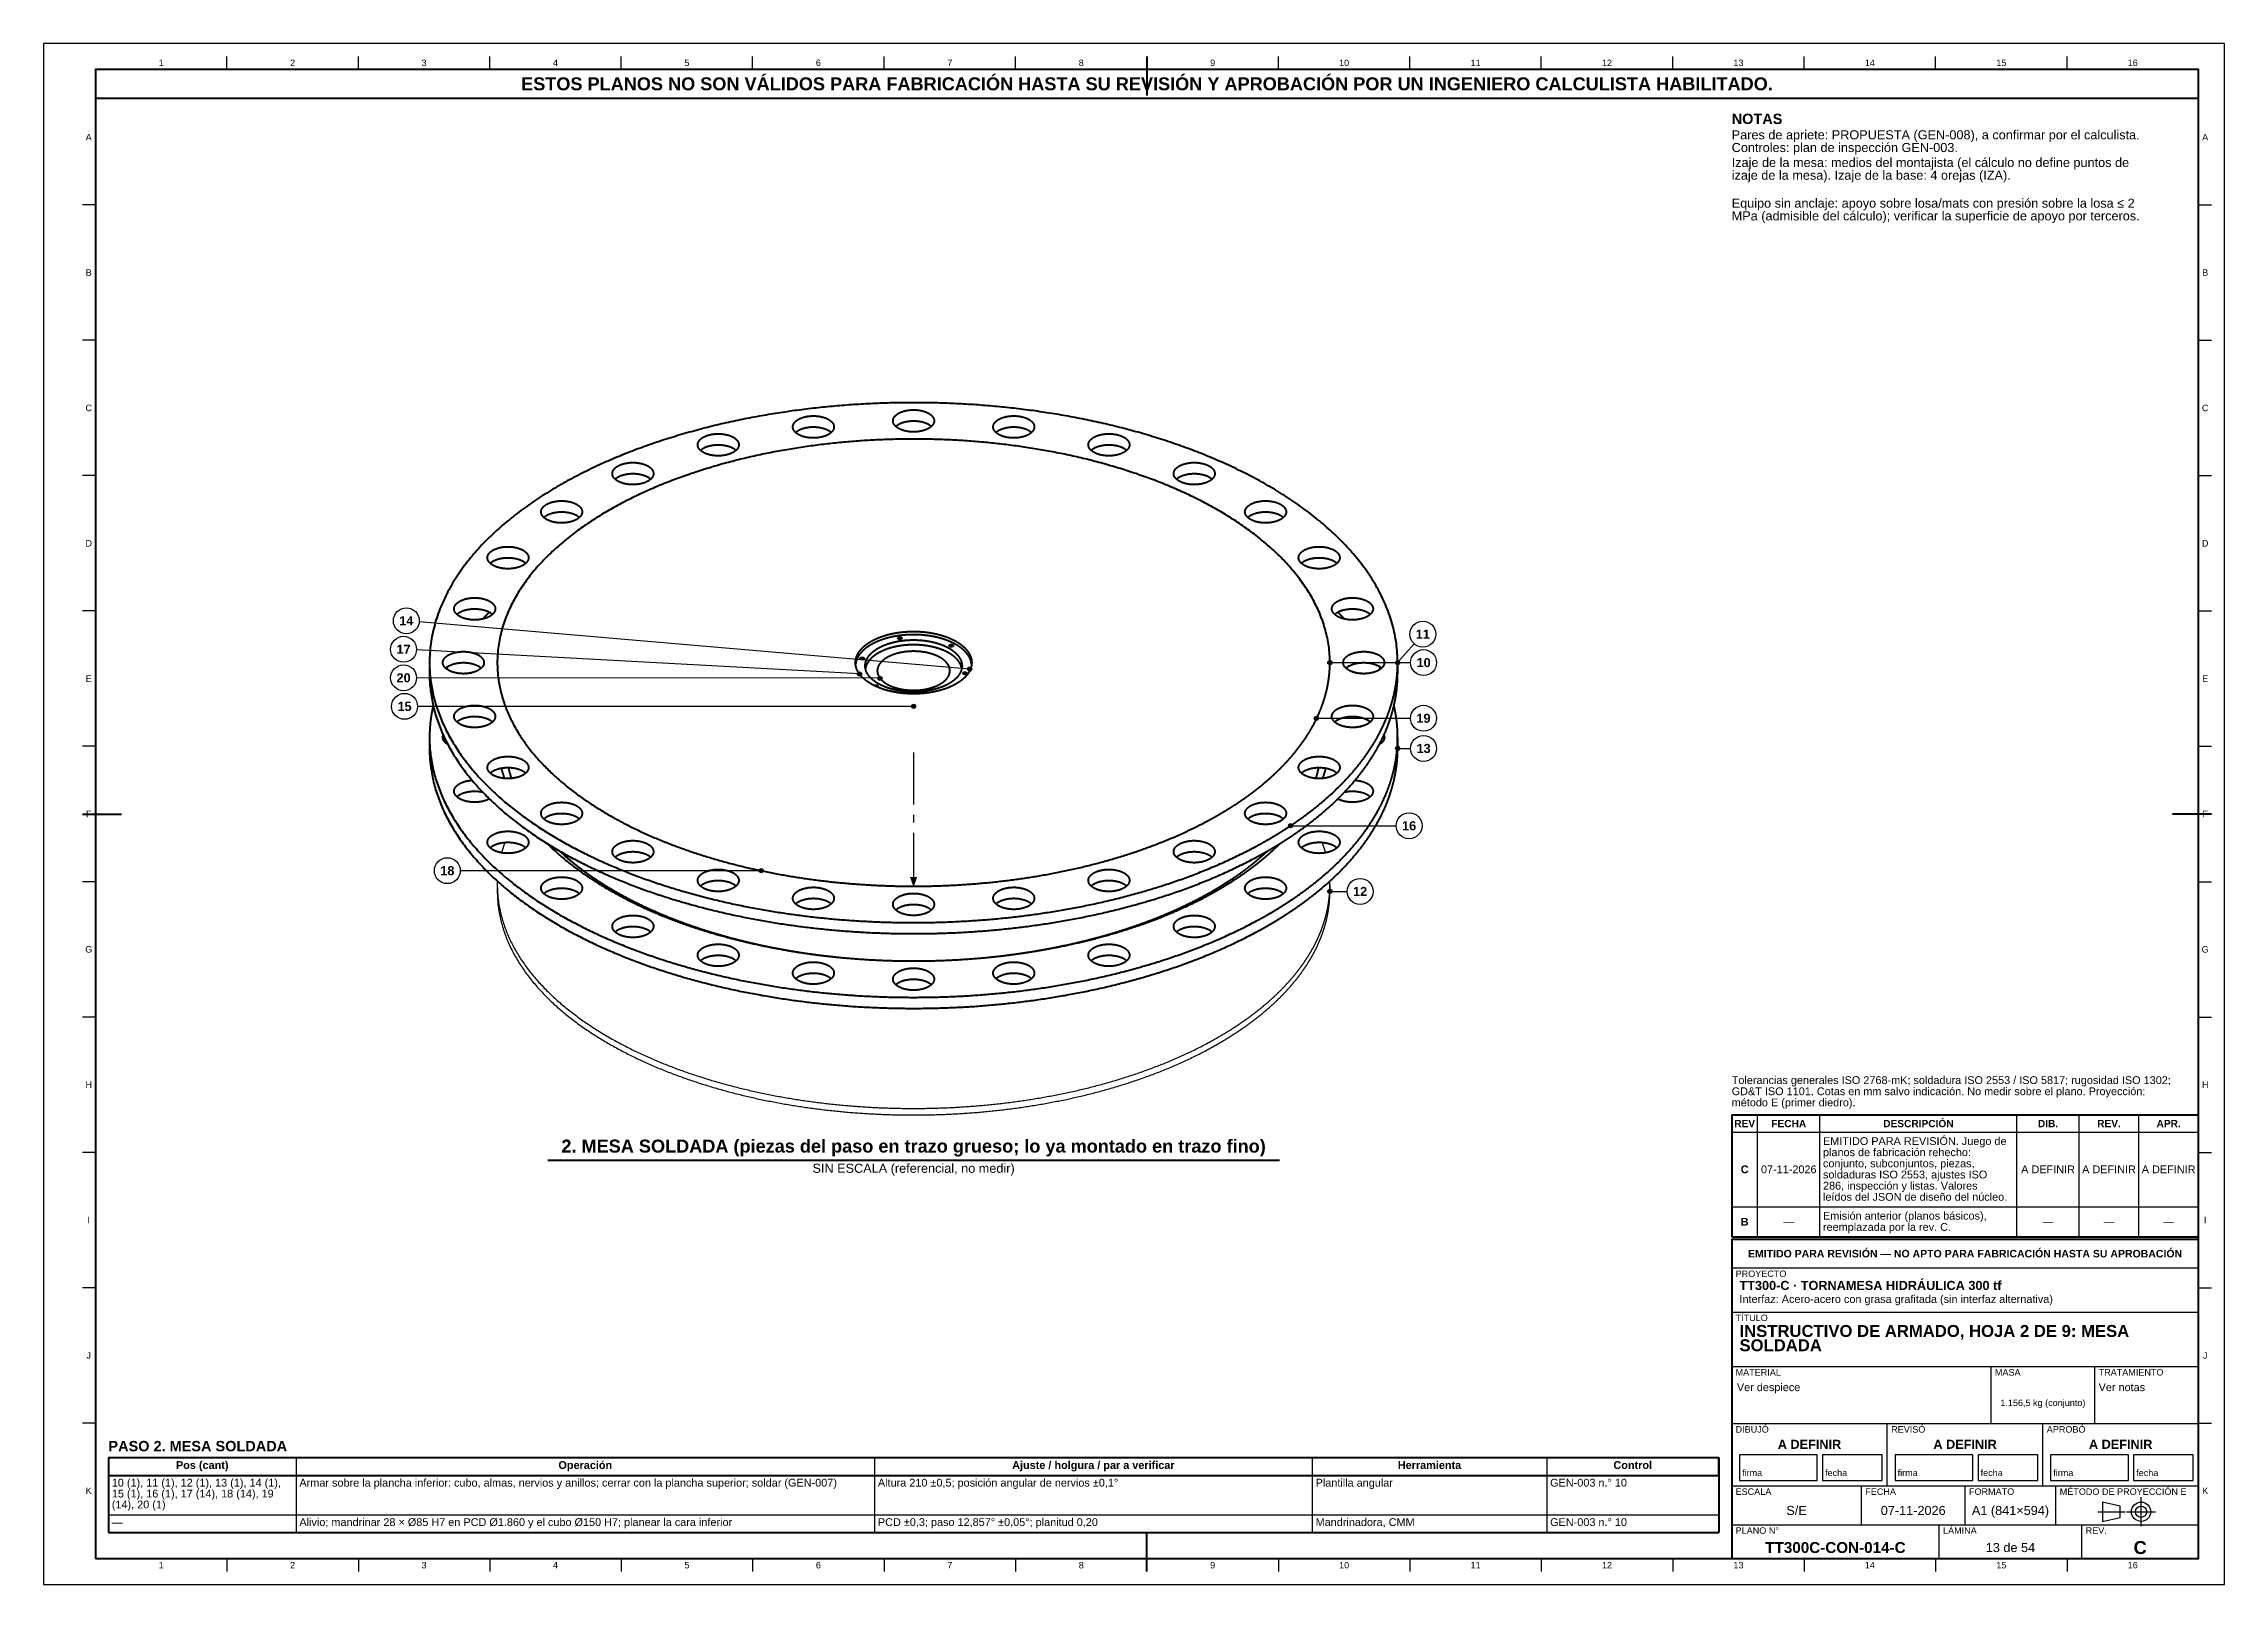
# Model space of a CAD drawing. Header units: millimetres. Extents: x 0 to 841, y 0 to 594.
import ezdxf
from ezdxf.enums import TextEntityAlignment as Align

# ---------------------------------------------------------------- set-up
doc = ezdxf.new("R2010")
doc.units = ezdxf.units.MM
doc.linetypes.add('EJE', pattern=[31, 20, -4, 3, -4])
for name, color, linetype, lineweight in [('ACH', 7, 'CONTINUOUS', 13), ('COTA', 7, 'CONTINUOUS', 25), ('EJE', 7, 'EJE', 25), ('FINA', 7, 'CONTINUOUS', 25), ('MARCO', 7, 'CONTINUOUS', 70), ('TXT', 7, 'CONTINUOUS', 25), ('VIS', 7, 'CONTINUOUS', 50)]:
    doc.layers.add(name, color=color, linetype=linetype, lineweight=lineweight)
doc.styles.add('STD', font='LiberationSans-Regular.ttf')
doc.styles.add('STDB', font='LiberationSans-Bold.ttf')

msp = doc.modelspace()

# ---------------------------------------------------------------- texts
at = {"layer": 'TXT'}
for s, height, style, p in [('1', 2.5, 'STD', (45.34, 586.6)), ('2', 2.5, 'STD', (96.03, 586.6)), ('3', 2.5, 'STD', (146.72, 586.6)), ('ESTOS PLANOS NO SON VÁLIDOS PARA FABRICACIÓN HASTA SU REVISIÓN Y APROBACIÓN POR UN INGENIERO CALCULISTA HABILITADO.', 5, 'STDB', (425.5, 578.5)), ('4', 2.5, 'STD', (197.41, 586.6)), ('5', 2.5, 'STD', (248.09, 586.6)), ('6', 2.5, 'STD', (298.78, 586.6)), ('7', 2.5, 'STD', (349.47, 586.6)), ('8', 2.5, 'STD', (400.16, 586.6)), ('9', 2.5, 'STD', (450.84, 586.6)), ('10', 2.5, 'STD', (501.53, 586.6)), ('11', 2.5, 'STD', (552.22, 586.6)), ('12', 2.5, 'STD', (602.91, 586.6)), ('13', 2.5, 'STD', (653.59, 586.6)), ('14', 2.5, 'STD', (704.28, 586.6)), ('15', 2.5, 'STD', (754.97, 586.6)), ('16', 2.5, 'STD', (805.66, 586.6)), ('A', 2.5, 'STD', (17.4, 557.91)), ('A', 2.5, 'STD', (833.6, 557.91)), ('B', 2.5, 'STD', (17.4, 505.73)), ('B', 2.5, 'STD', (833.6, 505.73)), ('C', 2.5, 'STD', (17.4, 453.55)), ('C', 2.5, 'STD', (833.6, 453.55)), ('D', 2.5, 'STD', (17.4, 401.36)), ('D', 2.5, 'STD', (833.6, 401.36)), ('14', 3.5, 'STDB', (139.88, 371.5)), ('17', 3.5, 'STDB', (138.82, 360.5)), ('11', 3.5, 'STDB', (531.89, 366.36)), ('10', 3.5, 'STDB', (532.18, 355.36)), ('E', 2.5, 'STD', (17.4, 349.18)), ('20', 3.5, 'STDB', (138.82, 349.5)), ('E', 2.5, 'STD', (833.6, 349.18)), ('15', 3.5, 'STDB', (139.21, 338.5)), ('19', 3.5, 'STDB', (532.14, 333.9)), ('13', 3.5, 'STDB', (532.18, 322.28)), ('F', 2.5, 'STD', (17.4, 297)), ('F', 2.5, 'STD', (833.6, 297)), ('16', 3.5, 'STDB', (526.6, 292.47)), ('18', 3.5, 'STDB', (155.69, 275.15)), ('12', 3.5, 'STDB', (507.69, 267.16)), ('G', 2.5, 'STD', (17.4, 244.82)), ('G', 2.5, 'STD', (833.6, 244.82)), ('H', 2.5, 'STD', (17.4, 192.64)), ('H', 2.5, 'STD', (833.6, 192.64)), ('REV', 2.8, 'STDB', (656, 177.65)), ('FECHA', 2.8, 'STDB', (673, 177.65)), ('DESCRIPCIÓN', 2.8, 'STDB', (723, 177.65)), ('DIB.', 2.8, 'STDB', (773, 177.65)), ('REV.', 2.8, 'STDB', (796.5, 177.65)), ('APR.', 2.8, 'STDB', (819.5, 177.65)), ('C', 3, 'STDB', (656, 160)), ('07-11-2026', 3, 'STD', (673, 160)), ('A DEFINIR', 3, 'STD', (773, 160)), ('A DEFINIR', 3, 'STD', (796.5, 160)), ('A DEFINIR', 3, 'STD', (819.5, 160)), ('I', 2.5, 'STD', (17.4, 140.45)), ('B', 3, 'STDB', (656, 139.8)), ('—', 3, 'STD', (673, 139.8)), ('—', 3, 'STD', (773, 139.8)), ('—', 3, 'STD', (796.5, 139.8)), ('—', 3, 'STD', (819.5, 139.8)), ('I', 2.5, 'STD', (833.6, 140.45)), ('EMITIDO PARA REVISIÓN — NO APTO PARA FABRICACIÓN HASTA SU APROBACIÓN', 2.9, 'STDB', (741, 127.5)), ('J', 2.5, 'STD', (17.4, 88.27)), ('J', 2.5, 'STD', (833.6, 88.27)), ('1.156,5 kg (conjunto)', 2.5, 'STD', (771, 70)), ('A DEFINIR', 3.5, 'STDB', (681, 54)), ('A DEFINIR', 3.5, 'STDB', (741, 54)), ('A DEFINIR', 3.5, 'STDB', (801, 54)), ('Pos (cant)', 3, 'STDB', (61.17, 46)), ('Operación', 3, 'STDB', (208.89, 46)), ('Ajuste / holgura / par a verificar', 3, 'STDB', (404.83, 46)), ('Herramienta', 3, 'STDB', (534.46, 46)), ('Control', 3, 'STDB', (612.84, 46)), ('K', 2.5, 'STD', (17.4, 36.09)), ('K', 2.5, 'STD', (833.6, 36.09)), ('S/E', 3.5, 'STD', (676, 28.5)), ('07-11-2026', 3.5, 'STD', (721, 28.5)), ('A1 (841×594)', 3.5, 'STD', (758.5, 28.5)), ('1', 2.5, 'STD', (45.34, 7.4)), ('2', 2.5, 'STD', (96.03, 7.4)), ('3', 2.5, 'STD', (146.72, 7.4)), ('4', 2.5, 'STD', (197.41, 7.4)), ('5', 2.5, 'STD', (248.09, 7.4)), ('6', 2.5, 'STD', (298.78, 7.4)), ('7', 2.5, 'STD', (349.47, 7.4)), ('8', 2.5, 'STD', (400.16, 7.4)), ('9', 2.5, 'STD', (450.84, 7.4)), ('10', 2.5, 'STD', (501.53, 7.4)), ('11', 2.5, 'STD', (552.22, 7.4)), ('12', 2.5, 'STD', (602.91, 7.4)), ('13', 2.5, 'STD', (653.59, 7.4)), ('TT300C-CON-014-C', 4.2, 'STDB', (691, 14.2)), ('14', 2.5, 'STD', (704.28, 7.4)), ('13 de 54', 3.5, 'STD', (758.5, 14.2)), ('15', 2.5, 'STD', (754.97, 7.4)), ('16', 2.5, 'STD', (805.66, 7.4)), ('C', 5, 'STDB', (808.5, 14.2))]:
    msp.add_text(s, height=height, dxfattribs=dict(at, style=style)).set_placement(p, align=Align.MIDDLE_CENTER)
for s, height, style, p in [('NOTAS', 4, 'STDB', (651, 567)), ('Controles: plan de inspección GEN-003.', 3.5, 'STD', (651, 555.7)), ('Pares de apriete: PROPUESTA (GEN-008), a confirmar por el calculista.', 3.5, 'STD', (651, 560.6)), ('Izaje de la mesa: medios del montajista (el cálculo no define puntos de', 3.5, 'STD', (651, 549.93)), ('izaje de la mesa). Izaje de la base: 4 orejas (IZA).', 3.5, 'STD', (651, 545.03)), ('Equipo sin anclaje: apoyo sobre losa/mats con presión sobre la losa ≤ 2', 3.5, 'STD', (651, 534.25)), ('MPa (admisible del cálculo); verificar la superficie de apoyo por terceros.', 3.5, 'STD', (651, 529.35)), ('planos de fabricación rehecho:', 3, 'STD', (686.2, 168.1)), ('EMITIDO PARA REVISIÓN. Juego de', 3, 'STD', (686.2, 172.4)), ('conjunto, subconjuntos, piezas,', 3, 'STD', (686.2, 163.8)), ('soldaduras ISO 2553, ajustes ISO', 3, 'STD', (686.2, 159.5)), ('286, inspección y listas. Valores', 3, 'STD', (686.2, 155.2)), ('leídos del JSON de diseño del núcleo.', 3, 'STD', (686.2, 150.9)), ('Emisión anterior (planos básicos),', 3, 'STD', (686.2, 143.6)), ('reemplazada por la rev. C.', 3, 'STD', (686.2, 139.3)), ('PROYECTO', 2.5, 'STD', (652.5, 121)), ('TT300-C · TORNAMESA HIDRÁULICA 300 tf', 3.5, 'STDB', (654, 117)), ('Interfaz: Acero-acero con grasa grafitada (sin interfaz alternativa)', 3, 'STD', (654, 111.5)), ('TÍTULO', 2.5, 'STD', (652.5, 104)), ('SOLDADA', 4.6, 'STDB', (654, 94.48)), ('INSTRUCTIVO DE ARMADO, HOJA 2 DE 9: MESA', 4.6, 'STDB', (654, 100)), ('MATERIAL', 2.5, 'STD', (652.5, 83)), ('Ver despiece', 3, 'STD', (653, 77.5)), ('MASA', 2.5, 'STD', (752.5, 83)), ('Ver notas', 3, 'STD', (792.5, 77.5)), ('TRATAMIENTO', 2.5, 'STD', (792.5, 83)), ('DIBUJÓ', 2.5, 'STD', (652.5, 61)), ('REVISÓ', 2.5, 'STD', (712.5, 61)), ('APROBÓ', 2.5, 'STD', (772.5, 61)), ('PASO 2. MESA SOLDADA', 4, 'STDB', (25, 55.3)), ('ESCALA', 2.5, 'STD', (652.5, 37)), ('FECHA', 2.5, 'STD', (702.5, 37)), ('FORMATO', 2.5, 'STD', (742.5, 37)), ('MÉTODO DE PROYECCIÓN E', 2.5, 'STD', (777.5, 37)), ('PLANO N°', 2.5, 'STD', (652.5, 22)), ('LÁMINA', 2.5, 'STD', (732.5, 22)), ('REV.', 2.5, 'STD', (787.5, 22))]:
    msp.add_text(s, height=height, dxfattribs=dict(at, style=style)).set_placement(p, align=Align.TOP_LEFT)
at = {"layer": 'TXT', "style": 'STD'}
for s, height, p in [('Tolerancias generales ISO 2768-mK; soldadura ISO 2553 / ISO 5817; rugosidad ISO 1302;', 3, (651, 192)), ('GD&T ISO 1101. Cotas en mm salvo indicación. No medir sobre el plano. Proyección:', 3, (651, 187.7)), ('método E (primer diedro).', 3, (651, 183.4)), ('firma', 2.5, (655, 41)), ('fecha', 2.5, (687, 41)), ('firma', 2.5, (715, 41)), ('fecha', 2.5, (747, 41)), ('firma', 2.5, (775, 41)), ('fecha', 2.5, (807, 41))]:
    msp.add_text(s, height=height, dxfattribs=at).set_placement(p, align=Align.BOTTOM_LEFT)
at = {"layer": 'TXT', "style": 'STDB'}
msp.add_text('2. MESA SOLDADA (piezas del paso en trazo grueso; lo ya montado en trazo fino)', height=5, dxfattribs=at).set_placement((335.5, 164.97), align=Align.BOTTOM_CENTER)
at = {"layer": 'TXT', "style": 'STD'}
msp.add_text('SIN ESCALA (referencial, no medir)', height=3.5, dxfattribs=at).set_placement((335.5, 162.17), align=Align.TOP_CENTER)
for s, p in [('10 (1), 11 (1), 12 (1), 13 (1), 14 (1),', (26.3, 39.2)), ('15 (1), 16 (1), 17 (14), 18 (14), 19', (26.3, 35)), ('Armar sobre la plancha inferior: cubo, almas, nervios y anillos; cerrar con la plancha superior; soldar (GEN-007)', (98.65, 39.2)), ('Altura 210 ±0,5; posición angular de nervios ±0,1°', (321.73, 39.2)), ('Plantilla angular', (490.54, 39.2)), ('GEN-003 n.° 10', (580.98, 39.2)), ('(14), 20 (1)', (26.3, 30.8)), ('Alivio; mandrinar 28 × Ø85 H7 en PCD Ø1.860 y el cubo Ø150 H7; planear la cara inferior', (98.65, 24)), ('PCD ±0,3; paso 12,857° ±0,05°; planitud 0,20', (321.73, 24)), ('Mandrinadora, CMM', (490.54, 24)), ('GEN-003 n.° 10', (580.98, 24)), ('—', (26.3, 24))]:
    msp.add_text(s, height=3, dxfattribs=at).set_placement(p, align=Align.MIDDLE_LEFT)

# ---------------------------------------------------------------- hatches: boundary and pattern name
at = {"layer": 'ACH'}
h = msp.add_hatch(color=7, dxfattribs=at)
h.dxf.hatch_style = 1
h.paths.add_polyline_path([(357.95, 352.86), (357.71, 353.43), (357.15, 353.66), (356.58, 353.43), (356.35, 352.86), (356.58, 352.29), (357.15, 352.06), (357.71, 352.29)])
h = msp.add_hatch(color=7, dxfattribs=at)
h.dxf.hatch_style = 1
h.paths.add_polyline_path([(496.84, 355.36), (496.61, 355.92), (496.04, 356.16), (495.48, 355.92), (495.24, 355.36), (495.48, 354.79), (496.04, 354.56), (496.61, 354.79)])
h = msp.add_hatch(color=7, dxfattribs=at)
h.dxf.hatch_style = 1
h.paths.add_polyline_path([(522.98, 355.36), (522.74, 355.92), (522.18, 356.16), (521.61, 355.92), (521.38, 355.36), (521.61, 354.79), (522.18, 354.56), (522.74, 354.79)])
h = msp.add_hatch(color=7, dxfattribs=at)
h.dxf.hatch_style = 1
h.paths.add_polyline_path([(315.44, 350.99), (315.21, 351.55), (314.64, 351.79), (314.08, 351.55), (313.84, 350.99), (314.08, 350.42), (314.64, 350.19), (315.21, 350.42)])
h = msp.add_hatch(color=7, dxfattribs=at)
h.dxf.hatch_style = 1
h.paths.add_polyline_path([(323.37, 349.33), (323.13, 349.89), (322.57, 350.13), (322, 349.89), (321.77, 349.33), (322, 348.76), (322.57, 348.53), (323.13, 348.76)])
h = msp.add_hatch(color=7, dxfattribs=at)
h.dxf.hatch_style = 1
h.paths.add_polyline_path([(336.3, 338.5), (336.07, 339.07), (335.5, 339.3), (334.93, 339.07), (334.7, 338.5), (334.93, 337.94), (335.5, 337.7), (336.07, 337.94)])
h = msp.add_hatch(color=7, dxfattribs=at)
h.dxf.hatch_style = 1
h.paths.add_polyline_path([(491.63, 333.9), (491.39, 334.46), (490.83, 334.7), (490.26, 334.46), (490.03, 333.9), (490.26, 333.33), (490.83, 333.1), (491.39, 333.33)])
h = msp.add_hatch(color=7, dxfattribs=at)
h.dxf.hatch_style = 1
h.paths.add_polyline_path([(522.98, 322.28), (522.74, 322.85), (522.18, 323.08), (521.61, 322.85), (521.38, 322.28), (521.61, 321.72), (522.18, 321.48), (522.74, 321.72)])
h = msp.add_hatch(color=7, dxfattribs=at)
h.dxf.hatch_style = 1
h.paths.add_polyline_path([(481.69, 292.47), (481.45, 293.04), (480.89, 293.27), (480.32, 293.04), (480.09, 292.47), (480.32, 291.9), (480.89, 291.67), (481.45, 291.9)])
h = msp.add_hatch(color=7, dxfattribs=at)
h.dxf.hatch_style = 1
h.paths.add_polyline_path([(277.53, 275.15), (277.29, 275.71), (276.73, 275.95), (276.16, 275.71), (275.93, 275.15), (276.16, 274.58), (276.73, 274.35), (277.29, 274.58)])
h = msp.add_hatch(color=7, dxfattribs=at)
h.dxf.hatch_style = 1
h.paths.add_polyline_path([(496.84, 267.16), (496.61, 267.73), (496.04, 267.96), (495.48, 267.73), (495.24, 267.16), (495.48, 266.6), (496.04, 266.36), (496.61, 266.6)])

# ---------------------------------------------------------------- linework, layer by layer
at = {"layer": 'COTA'}
for p, q in [((357.15, 352.86), (144.86, 371.08)), ((522.18, 355.36), (528.58, 362.61)), ((314.64, 350.99), (143.82, 360.23)), ((496.04, 355.36), (527.18, 355.36)), ((322.57, 349.33), (143.82, 349.5)), ((335.5, 338.5), (144.21, 338.5)), ((490.83, 333.9), (527.14, 333.9)), ((522.18, 322.28), (527.18, 322.28)), ((480.89, 292.47), (521.6, 292.47)), ((276.73, 275.15), (160.69, 275.15)), ((496.04, 267.16), (502.69, 267.16))]:
    msp.add_line(p, q, dxfattribs=at)
for centre in [(357.15, 352.86), (496.04, 355.36), (522.18, 355.36), (314.64, 350.99), (322.57, 349.33), (335.5, 338.5), (490.83, 333.9), (522.18, 322.28), (480.89, 292.47), (276.73, 275.15), (496.04, 267.16)]:
    msp.add_circle(centre, 0.8, dxfattribs=at)
msp.add_solid([(335.5, 268.74), (336.9, 272.74), (334.1, 272.74)], dxfattribs=at)
at = {"layer": 'EJE'}
for p, q in [((335.5, 320.71), (335.5, 268.74)), ((792.14, 28), (802.68, 28)), ((803.3, 28), (814.46, 28)), ((808.88, 22.42), (808.88, 33.58))]:
    msp.add_line(p, q, dxfattribs=at)
at = {"layer": 'FINA'}
for p, q in [((70.69, 584), (70.69, 589)), ((121.38, 584), (121.38, 589)), ((172.06, 584), (172.06, 589)), ((222.75, 584), (222.75, 589)), ((273.44, 584), (273.44, 589)), ((324.12, 584), (324.12, 589)), ((374.81, 584), (374.81, 589)), ((425.5, 584), (425.5, 589)), ((476.19, 584), (476.19, 589)), ((526.88, 584), (526.88, 589)), ((577.56, 584), (577.56, 589)), ((628.25, 584), (628.25, 589)), ((678.94, 584), (678.94, 589)), ((729.62, 584), (729.62, 589)), ((780.31, 584), (780.31, 589)), ((20, 531.82), (15, 531.82)), ((831, 531.82), (836, 531.82)), ((20, 479.64), (15, 479.64)), ((831, 479.64), (836, 479.64)), ((20, 427.45), (15, 427.45)), ((831, 427.45), (836, 427.45)), ((20, 375.27), (15, 375.27)), ((831, 375.27), (836, 375.27)), ((20, 323.09), (15, 323.09)), ((831, 323.09), (836, 323.09)), ((20, 270.91), (15, 270.91)), ((831, 270.91), (836, 270.91)), ((20, 218.73), (15, 218.73)), ((831, 218.73), (836, 218.73)), ((661, 134), (661, 180.9)), ((685, 134), (685, 180.9)), ((761, 134), (761, 180.9)), ((785, 134), (785, 180.9)), ((808, 134), (808, 180.9)), ((651, 174.4), (831, 174.4)), ((20, 166.55), (15, 166.55)), ((831, 166.55), (836, 166.55)), ((651, 145.6), (831, 145.6)), ((651, 134), (831, 134)), ((651, 133), (831, 133)), ((651, 122), (831, 122)), ((20, 114.36), (15, 114.36)), ((831, 114.36), (836, 114.36)), ((651, 105), (831, 105)), ((651, 84), (831, 84)), ((751, 62), (751, 84)), ((791, 62), (791, 84)), ((20, 62.18), (15, 62.18)), ((651, 62), (831, 62)), ((711, 38), (711, 62)), ((771, 38), (771, 62)), ((831, 62.18), (836, 62.18)), ((97.35, 48.8), (97.35, 20)), ((320.43, 48.8), (320.43, 20)), ((489.24, 48.8), (489.24, 20)), ((579.68, 48.8), (579.68, 20)), ((25, 42), (646, 42)), ((651, 38), (831, 38)), ((701, 23), (701, 38)), ((741, 23), (741, 38)), ((776, 23), (776, 38)), ((25, 26.8), (646, 26.8)), ((651, 23), (831, 23)), ((731, 10), (731, 23)), ((786, 10), (786, 23)), ((70.69, 10), (70.69, 5)), ((121.38, 10), (121.38, 5)), ((172.06, 10), (172.06, 5)), ((222.75, 10), (222.75, 5)), ((273.44, 10), (273.44, 5)), ((324.12, 10), (324.12, 5)), ((374.81, 10), (374.81, 5)), ((425.5, 10), (425.5, 5)), ((476.19, 10), (476.19, 5)), ((526.88, 10), (526.88, 5)), ((577.56, 10), (577.56, 5)), ((628.25, 10), (628.25, 5)), ((678.94, 10), (678.94, 5)), ((729.62, 10), (729.62, 5)), ((780.31, 10), (780.31, 5))]:
    msp.add_line(p, q, dxfattribs=at)
for points in [[(0, 0), (841, 0), (841, 594), (0, 594)], [(654, 40), (684, 40), (684, 50), (654, 50)], [(686, 40), (709, 40), (709, 50), (686, 50)], [(714, 40), (744, 40), (744, 50), (714, 50)], [(746, 40), (769, 40), (769, 50), (746, 50)], [(774, 40), (804, 40), (804, 50), (774, 50)], [(806, 40), (829, 40), (829, 50), (806, 50)], [(794, 24.28), (800.82, 25.83), (800.82, 30.17), (794, 31.72)]]:
    msp.add_lwpolyline(points, close=True, dxfattribs=at)
for points in [[(522.18, 355.36), (522.17, 356.28), (522.14, 357.2), (522.11, 358.12), (522.05, 359.04), (521.98, 359.96), (521.89, 360.88), (521.79, 361.79), (521.67, 362.71), (521.54, 363.62), (521.39, 364.53), (521.23, 365.44), (521.05, 366.34), (520.86, 367.24), (520.65, 368.14), (520.43, 369.04), (520.19, 369.93), (519.94, 370.81), (519.68, 371.7), (519.4, 372.58), (519.11, 373.45), (518.8, 374.32), (518.49, 375.19), (518.15, 376.05), (517.81, 376.9), (517.46, 377.75), (517.09, 378.6), (516.71, 379.44), (516.32, 380.27), (515.91, 381.1), (515.5, 381.93), (515.07, 382.74), (514.63, 383.56), (514.19, 384.36), (513.73, 385.16), (513.26, 385.96), (512.78, 386.74), (512.3, 387.53), (511.8, 388.3), (511.29, 389.07), (510.78, 389.84), (510.26, 390.6), (509.72, 391.35), (509.18, 392.1), (508.63, 392.84), (508.07, 393.57), (507.51, 394.3), (506.94, 395.02), (506.35, 395.74), (505.77, 396.45), (505.17, 397.15), (504.57, 397.85), (503.96, 398.54), (503.34, 399.23), (502.72, 399.91), (502.09, 400.58), (501.46, 401.25), (500.82, 401.91), (500.17, 402.57), (499.52, 403.22), (498.86, 403.86), (498.19, 404.5), (497.52, 405.14), (496.85, 405.76), (496.17, 406.39), (495.48, 407), (494.79, 407.61), (494.1, 408.22), (493.4, 408.82), (492.69, 409.41), (491.98, 410), (491.27, 410.59), (490.55, 411.17), (489.83, 411.74), (489.11, 412.31), (488.38, 412.87), (487.64, 413.43), (486.91, 413.98), (486.16, 414.53), (485.42, 415.08), (484.67, 415.61), (483.92, 416.15), (483.16, 416.67), (482.4, 417.2), (481.64, 417.72), (480.88, 418.23), (480.11, 418.74), (479.34, 419.24), (478.56, 419.74), (477.78, 420.24), (477, 420.73), (476.22, 421.21), (475.43, 421.69), (474.64, 422.17), (473.85, 422.64), (473.06, 423.11), (472.26, 423.57), (471.46, 424.03), (470.66, 424.49), (469.85, 424.94), (469.05, 425.39), (468.24, 425.83), (467.43, 426.27), (466.61, 426.7), (465.8, 427.13), (464.98, 427.55), (464.16, 427.97), (463.34, 428.39), (462.51, 428.81), (461.69, 429.21), (460.86, 429.62), (460.03, 430.02), (459.2, 430.42), (458.36, 430.81), (457.53, 431.2), (456.69, 431.59), (455.85, 431.97), (455.01, 432.35), (454.17, 432.72), (453.33, 433.09), (452.48, 433.46), (451.63, 433.83), (450.78, 434.19), (449.93, 434.54), (449.08, 434.89), (448.23, 435.24), (447.37, 435.59), (446.52, 435.93), (445.66, 436.27), (444.8, 436.6), (443.94, 436.94), (443.08, 437.26), (442.22, 437.59), (441.35, 437.91), (440.49, 438.23), (439.62, 438.54), (438.75, 438.85), (437.88, 439.16), (437.01, 439.47), (436.14, 439.77), (435.27, 440.07), (434.4, 440.36), (433.52, 440.65), (432.65, 440.94), (431.77, 441.23), (430.89, 441.51), (430.01, 441.79), (429.13, 442.06), (428.25, 442.33), (427.37, 442.6), (426.49, 442.87), (425.6, 443.13), (424.72, 443.39), (423.83, 443.65), (422.95, 443.9), (422.06, 444.15), (421.17, 444.4), (420.28, 444.65), (419.4, 444.89), (418.5, 445.13), (417.61, 445.36), (416.72, 445.6), (415.83, 445.83), (414.94, 446.05), (414.04, 446.28), (413.15, 446.5), (412.25, 446.72), (411.35, 446.93), (410.46, 447.15), (409.56, 447.36), (408.66, 447.56), (407.76, 447.77), (406.86, 447.97), (405.96, 448.17), (405.06, 448.36), (404.16, 448.56), (403.26, 448.75), (402.36, 448.93), (401.45, 449.12), (400.55, 449.3), (399.64, 449.48), (398.74, 449.66), (397.83, 449.83), (396.93, 450), (396.02, 450.17), (395.11, 450.33), (394.21, 450.5), (393.3, 450.66), (392.39, 450.81), (391.48, 450.97), (390.57, 451.12), (389.66, 451.27), (388.75, 451.42), (387.84, 451.56), (386.93, 451.7), (386.02, 451.84), (385.11, 451.98), (384.2, 452.11), (383.28, 452.24), (382.37, 452.37), (381.46, 452.5), (380.54, 452.62), (379.63, 452.74), (378.71, 452.86), (377.8, 452.97), (376.89, 453.09), (375.97, 453.2), (375.05, 453.31), (374.14, 453.41), (373.22, 453.51), (372.31, 453.61), (371.39, 453.71), (370.47, 453.81), (369.56, 453.9), (368.64, 453.99), (367.72, 454.08), (366.8, 454.16), (365.88, 454.24), (364.97, 454.32), (364.05, 454.4), (363.13, 454.48), (362.21, 454.55), (361.29, 454.62), (360.37, 454.69), (359.45, 454.75), (358.53, 454.82), (357.61, 454.88), (356.69, 454.93), (355.77, 454.99), (354.85, 455.04), (353.93, 455.09), (353.01, 455.14), (352.09, 455.18), (351.17, 455.23), (350.25, 455.27), (349.32, 455.31), (348.4, 455.34), (347.48, 455.37), (346.56, 455.41), (345.64, 455.43), (344.72, 455.46), (343.8, 455.48), (342.87, 455.5), (341.95, 455.52), (341.03, 455.54), (340.11, 455.55), (339.19, 455.56), (338.27, 455.57), (337.34, 455.58), (336.42, 455.58), (335.5, 455.58), (334.58, 455.58), (333.66, 455.58), (332.73, 455.57), (331.81, 455.56), (330.89, 455.55), (329.97, 455.54), (329.05, 455.52), (328.13, 455.5), (327.2, 455.48), (326.28, 455.46), (325.36, 455.43), (324.44, 455.41), (323.52, 455.37), (322.6, 455.34), (321.68, 455.31), (320.75, 455.27), (319.83, 455.23), (318.91, 455.18), (317.99, 455.14), (317.07, 455.09), (316.15, 455.04), (315.23, 454.99), (314.31, 454.93), (313.39, 454.88), (312.47, 454.82), (311.55, 454.75), (310.63, 454.69), (309.71, 454.62), (308.79, 454.55), (307.87, 454.48), (306.95, 454.4), (306.03, 454.32), (305.12, 454.24), (304.2, 454.16), (303.28, 454.08), (302.36, 453.99), (301.44, 453.9), (300.53, 453.81), (299.61, 453.71), (298.69, 453.61), (297.78, 453.51), (296.86, 453.41), (295.95, 453.31), (295.03, 453.2), (294.11, 453.09), (293.2, 452.97), (292.29, 452.86), (291.37, 452.74), (290.46, 452.62), (289.54, 452.5), (288.63, 452.37), (287.72, 452.24), (286.8, 452.11), (285.89, 451.98), (284.98, 451.84), (284.07, 451.7), (283.16, 451.56), (282.25, 451.42), (281.34, 451.27), (280.43, 451.12), (279.52, 450.97), (278.61, 450.81), (277.7, 450.66), (276.79, 450.5), (275.89, 450.33), (274.98, 450.17), (274.07, 450), (273.17, 449.83), (272.26, 449.66), (271.36, 449.48), (270.45, 449.3), (269.55, 449.12), (268.64, 448.93), (267.74, 448.75), (266.84, 448.56), (265.94, 448.36), (265.04, 448.17), (264.14, 447.97), (263.24, 447.77), (262.34, 447.56), (261.44, 447.36), (260.54, 447.15), (259.65, 446.93), (258.75, 446.72), (257.85, 446.5), (256.96, 446.28), (256.06, 446.05), (255.17, 445.83), (254.28, 445.6), (253.39, 445.36), (252.5, 445.13), (251.6, 444.89), (250.72, 444.65), (249.83, 444.4), (248.94, 444.15), (248.05, 443.9), (247.16, 443.65), (246.28, 443.39), (245.4, 443.13), (244.51, 442.87), (243.63, 442.6), (242.75, 442.33), (241.87, 442.06), (240.99, 441.79), (240.11, 441.51), (239.23, 441.23), (238.35, 440.94), (237.48, 440.65), (236.6, 440.36), (235.73, 440.07), (234.86, 439.77), (233.99, 439.47), (233.12, 439.16), (232.25, 438.85), (231.38, 438.54), (230.51, 438.23), (229.65, 437.91), (228.78, 437.59), (227.92, 437.26), (227.06, 436.94), (226.2, 436.6), (225.34, 436.27), (224.48, 435.93), (223.63, 435.59), (222.77, 435.24), (221.92, 434.89), (221.07, 434.54), (220.22, 434.19), (219.37, 433.83), (218.52, 433.46), (217.67, 433.09), (216.83, 432.72), (215.99, 432.35), (215.15, 431.97), (214.31, 431.59), (213.47, 431.2), (212.64, 430.81), (211.8, 430.42), (210.97, 430.02), (210.14, 429.62), (209.31, 429.21), (208.49, 428.81), (207.66, 428.39), (206.84, 427.97), (206.02, 427.55), (205.2, 427.13), (204.39, 426.7), (203.57, 426.27), (202.76, 425.83), (201.95, 425.39), (201.15, 424.94), (200.34, 424.49), (199.54, 424.03), (198.74, 423.57), (197.94, 423.11), (197.15, 422.64), (196.36, 422.17), (195.57, 421.69), (194.78, 421.21), (194, 420.73), (193.22, 420.24), (192.44, 419.74), (191.66, 419.24), (190.89, 418.74), (190.12, 418.23), (189.36, 417.72), (188.6, 417.2), (187.84, 416.67), (187.08, 416.15), (186.33, 415.61), (185.58, 415.08), (184.84, 414.53), (184.09, 413.98), (183.36, 413.43), (182.62, 412.87), (181.89, 412.31), (181.17, 411.74), (180.45, 411.17), (179.73, 410.59), (179.02, 410), (178.31, 409.41), (177.6, 408.82), (176.9, 408.22), (176.21, 407.61), (175.52, 407), (174.83, 406.39), (174.15, 405.76), (173.48, 405.14), (172.81, 404.5), (172.14, 403.86), (171.48, 403.22), (170.83, 402.57), (170.18, 401.91), (169.54, 401.25), (168.91, 400.58), (168.28, 399.91), (167.66, 399.23), (167.04, 398.54), (166.43, 397.85), (165.83, 397.15), (165.23, 396.45), (164.65, 395.74), (164.06, 395.02), (163.49, 394.3), (162.93, 393.57), (162.37, 392.84), (161.82, 392.1), (161.28, 391.35), (160.74, 390.6), (160.22, 389.84), (159.71, 389.07), (159.2, 388.3), (158.7, 387.53), (158.22, 386.74), (157.74, 385.96), (157.27, 385.16), (156.81, 384.36), (156.37, 383.56), (155.93, 382.74), (155.5, 381.93), (155.09, 381.1), (154.68, 380.27), (154.29, 379.44), (153.91, 378.6), (153.54, 377.75), (153.19, 376.9), (152.85, 376.05), (152.51, 375.19), (152.2, 374.32), (151.89, 373.45), (151.6, 372.58), (151.32, 371.7), (151.06, 370.81), (150.81, 369.93), (150.57, 369.04), (150.35, 368.14), (150.14, 367.24), (149.95, 366.34), (149.77, 365.44), (149.61, 364.53), (149.46, 363.62), (149.33, 362.71), (149.21, 361.79), (149.11, 360.88), (149.02, 359.96), (148.95, 359.04), (148.89, 358.12), (148.86, 357.2), (148.83, 356.28), (148.82, 355.36)], [(288.93, 446.23), (288.94, 446.35), (288.95, 446.47), (288.96, 446.59), (288.98, 446.71), (289.01, 446.82), (289.05, 446.94), (289.08, 447.05), (289.13, 447.16), (289.18, 447.27), (289.23, 447.38), (289.29, 447.49), (289.35, 447.59), (289.42, 447.69), (289.49, 447.79), (289.56, 447.88), (289.63, 447.98), (289.71, 448.07), (289.79, 448.16), (289.88, 448.24), (289.96, 448.33), (290.05, 448.41), (290.14, 448.49), (290.23, 448.56), (290.33, 448.64), (290.42, 448.71), (290.52, 448.78), (290.62, 448.85), (290.72, 448.92), (290.82, 448.99), (290.92, 449.05), (291.03, 449.11), (291.13, 449.17), (291.23, 449.23), (291.34, 449.28), (291.45, 449.34), (291.56, 449.39), (291.66, 449.44), (291.77, 449.49), (291.88, 449.54), (291.99, 449.59), (292.11, 449.63), (292.22, 449.68), (292.33, 449.72), (292.44, 449.76), (292.56, 449.8), (292.67, 449.84), (292.78, 449.88), (292.9, 449.92), (293.01, 449.95), (293.13, 449.98), (293.24, 450.02), (293.36, 450.05), (293.48, 450.08), (293.59, 450.11), (293.71, 450.14), (293.83, 450.16), (293.94, 450.19), (294.06, 450.21), (294.18, 450.24), (294.3, 450.26), (294.42, 450.28), (294.53, 450.3), (294.65, 450.32), (294.77, 450.34), (294.89, 450.35), (295.01, 450.37), (295.13, 450.38), (295.25, 450.4), (295.37, 450.41), (295.49, 450.42), (295.61, 450.43), (295.73, 450.44), (295.85, 450.45), (295.97, 450.46), (296.09, 450.47), (296.21, 450.47), (296.33, 450.48), (296.45, 450.48), (296.57, 450.48), (296.69, 450.49), (296.81, 450.49), (296.93, 450.49), (297.05, 450.49), (297.17, 450.48), (297.29, 450.48), (297.41, 450.48), (297.53, 450.47), (297.65, 450.47), (297.77, 450.46), (297.89, 450.45), (298.01, 450.44), (298.13, 450.43), (298.25, 450.42), (298.37, 450.41), (298.49, 450.4), (298.61, 450.38), (298.73, 450.37), (298.85, 450.35), (298.96, 450.34), (299.08, 450.32), (299.2, 450.3), (299.32, 450.28), (299.44, 450.26), (299.56, 450.24), (299.67, 450.21), (299.79, 450.19), (299.91, 450.16), (300.03, 450.14), (300.14, 450.11), (300.26, 450.08), (300.38, 450.05), (300.49, 450.02), (300.61, 449.98), (300.72, 449.95), (300.84, 449.92), (300.95, 449.88), (301.07, 449.84), (301.18, 449.8), (301.29, 449.76), (301.41, 449.72), (301.52, 449.68), (301.63, 449.63), (301.74, 449.59), (301.85, 449.54), (301.96, 449.49), (302.07, 449.44), (302.18, 449.39), (302.29, 449.34), (302.4, 449.28), (302.5, 449.23), (302.61, 449.17), (302.71, 449.11), (302.81, 449.05), (302.92, 448.99), (303.02, 448.92), (303.12, 448.85), (303.22, 448.78), (303.31, 448.71), (303.41, 448.64), (303.5, 448.56), (303.59, 448.49), (303.68, 448.41), (303.77, 448.33), (303.86, 448.24), (303.94, 448.16), (304.02, 448.07), (304.1, 447.98), (304.18, 447.88), (304.25, 447.79), (304.32, 447.69), (304.39, 447.59), (304.45, 447.49), (304.51, 447.38), (304.56, 447.27), (304.61, 447.16), (304.65, 447.05), (304.69, 446.94), (304.72, 446.82), (304.75, 446.71), (304.77, 446.59), (304.79, 446.47), (304.8, 446.35), (304.8, 446.23)], [(302.48, 443.22), (302.37, 443.16), (302.26, 443.11), (302.15, 443.05), (302.05, 443), (301.94, 442.95), (301.82, 442.9), (301.71, 442.86), (301.6, 442.81), (301.49, 442.77), (301.38, 442.72), (301.26, 442.68), (301.15, 442.64), (301.03, 442.6), (300.92, 442.57), (300.8, 442.53), (300.69, 442.49), (300.57, 442.46), (300.45, 442.43), (300.34, 442.4), (300.22, 442.37), (300.1, 442.34), (299.99, 442.31), (299.87, 442.28), (299.75, 442.26), (299.63, 442.24), (299.51, 442.21), (299.39, 442.19), (299.27, 442.17), (299.15, 442.15), (299.04, 442.13), (298.92, 442.11), (298.8, 442.1), (298.68, 442.08), (298.56, 442.07), (298.44, 442.05), (298.32, 442.04), (298.2, 442.03), (298.07, 442.02), (297.95, 442.01), (297.83, 442), (297.71, 441.99), (297.59, 441.99), (297.47, 441.98), (297.35, 441.98), (297.23, 441.97), (297.11, 441.97), (296.99, 441.97), (296.87, 441.97), (296.75, 441.97), (296.63, 441.97), (296.5, 441.97), (296.38, 441.98), (296.26, 441.98), (296.14, 441.99), (296.02, 441.99), (295.9, 442), (295.78, 442.01), (295.66, 442.02), (295.54, 442.03), (295.42, 442.04), (295.3, 442.05), (295.18, 442.07), (295.06, 442.08), (294.94, 442.1), (294.82, 442.11), (294.7, 442.13), (294.58, 442.15), (294.46, 442.17), (294.34, 442.19), (294.22, 442.21), (294.1, 442.24), (293.98, 442.26), (293.87, 442.29), (293.75, 442.31), (293.63, 442.34), (293.51, 442.37), (293.4, 442.4), (293.28, 442.43), (293.16, 442.46), (293.05, 442.5), (292.93, 442.53), (292.82, 442.57), (292.7, 442.6), (292.59, 442.64), (292.47, 442.68), (292.36, 442.72), (292.25, 442.77), (292.13, 442.81), (292.02, 442.86), (291.91, 442.9), (291.8, 442.95), (291.69, 443), (291.58, 443.05), (291.47, 443.11), (291.36, 443.16), (291.26, 443.22), (291.15, 443.28), (291.04, 443.34), (290.94, 443.4), (290.84, 443.46), (290.74, 443.53), (290.64, 443.59), (290.54, 443.66), (290.44, 443.73), (290.34, 443.81), (290.25, 443.88), (290.15, 443.96), (290.06, 444.04), (289.97, 444.12), (289.89, 444.2), (289.8, 444.29), (289.72, 444.38), (289.64, 444.47), (289.57, 444.56), (289.49, 444.66), (289.42, 444.76), (289.36, 444.86), (289.29, 444.96), (289.23, 445.07), (289.18, 445.18), (289.13, 445.29), (289.09, 445.4), (289.05, 445.51), (289.01, 445.63), (288.99, 445.75), (288.96, 445.87), (288.95, 445.99), (288.94, 446.11), (288.93, 446.23)], [(289.99, 444.1), (290.08, 444.18), (290.17, 444.26), (290.27, 444.34), (290.36, 444.41), (290.46, 444.49), (290.56, 444.56), (290.65, 444.62), (290.76, 444.69), (290.86, 444.76), (290.96, 444.82), (291.06, 444.88), (291.17, 444.94), (291.27, 445), (291.38, 445.05), (291.49, 445.11), (291.6, 445.16), (291.71, 445.21), (291.82, 445.26), (291.93, 445.31), (292.04, 445.36), (292.15, 445.4), (292.26, 445.44), (292.37, 445.49), (292.49, 445.53), (292.6, 445.57), (292.72, 445.61), (292.83, 445.64), (292.95, 445.68), (293.06, 445.71), (293.18, 445.75), (293.29, 445.78), (293.41, 445.81), (293.53, 445.84), (293.64, 445.87), (293.76, 445.9), (293.88, 445.92), (294, 445.95), (294.11, 445.97), (294.23, 445.99), (294.35, 446.02), (294.47, 446.04), (294.59, 446.06), (294.71, 446.07), (294.83, 446.09), (294.95, 446.11), (295.07, 446.12), (295.19, 446.14), (295.3, 446.15), (295.42, 446.16), (295.54, 446.18), (295.66, 446.19), (295.78, 446.2), (295.91, 446.2), (296.03, 446.21), (296.15, 446.22), (296.27, 446.22), (296.39, 446.23), (296.51, 446.23), (296.63, 446.23), (296.75, 446.24), (296.87, 446.24), (296.99, 446.24), (297.11, 446.23), (297.23, 446.23), (297.35, 446.23), (297.47, 446.22), (297.59, 446.22), (297.71, 446.21), (297.83, 446.2), (297.95, 446.2), (298.07, 446.19), (298.19, 446.18), (298.31, 446.16), (298.43, 446.15), (298.55, 446.14), (298.67, 446.12), (298.79, 446.11), (298.91, 446.09), (299.03, 446.07), (299.15, 446.06), (299.27, 446.04), (299.39, 446.02), (299.5, 445.99), (299.62, 445.97), (299.74, 445.95), (299.86, 445.92), (299.98, 445.9), (300.09, 445.87), (300.21, 445.84), (300.33, 445.81), (300.44, 445.78), (300.56, 445.75), (300.68, 445.71), (300.79, 445.68), (300.91, 445.64), (301.02, 445.61), (301.14, 445.57), (301.25, 445.53), (301.36, 445.49), (301.48, 445.44), (301.59, 445.4), (301.7, 445.36), (301.81, 445.31), (301.92, 445.26), (302.03, 445.21), (302.14, 445.16), (302.25, 445.11), (302.36, 445.05), (302.46, 445), (302.57, 444.94), (302.67, 444.88), (302.78, 444.82), (302.88, 444.76), (302.98, 444.69), (303.08, 444.62), (303.18, 444.56), (303.28, 444.49), (303.38, 444.41), (303.47, 444.34), (303.56, 444.26), (303.65, 444.18), (303.74, 444.1)], [(304.8, 446.23), (304.8, 446.11), (304.79, 445.99), (304.77, 445.87), (304.75, 445.75), (304.72, 445.63), (304.69, 445.51), (304.65, 445.4), (304.61, 445.29), (304.56, 445.18), (304.5, 445.07), (304.44, 444.96), (304.38, 444.86), (304.31, 444.76), (304.24, 444.66), (304.17, 444.56), (304.09, 444.47), (304.01, 444.38), (303.93, 444.29), (303.85, 444.2), (303.76, 444.12), (303.67, 444.04), (303.58, 443.96), (303.49, 443.88), (303.39, 443.81), (303.3, 443.73), (303.2, 443.66), (303.1, 443.59), (303, 443.52), (302.9, 443.46), (302.79, 443.4), (302.69, 443.33), (302.58, 443.27), (302.48, 443.22)], [(327.57, 448.57), (327.57, 448.69), (327.58, 448.81), (327.59, 448.92), (327.62, 449.04), (327.64, 449.16), (327.68, 449.28), (327.72, 449.39), (327.76, 449.5), (327.81, 449.61), (327.86, 449.72), (327.92, 449.82), (327.98, 449.93), (328.05, 450.03), (328.12, 450.13), (328.19, 450.22), (328.27, 450.31), (328.34, 450.41), (328.43, 450.49), (328.51, 450.58), (328.6, 450.66), (328.68, 450.75), (328.77, 450.82), (328.87, 450.9), (328.96, 450.98), (329.06, 451.05), (329.15, 451.12), (329.25, 451.19), (329.35, 451.26), (329.45, 451.32), (329.55, 451.39), (329.66, 451.45), (329.76, 451.51), (329.87, 451.56), (329.97, 451.62), (330.08, 451.68), (330.19, 451.73), (330.3, 451.78), (330.41, 451.83), (330.52, 451.88), (330.63, 451.93), (330.74, 451.97), (330.85, 452.02), (330.96, 452.06), (331.07, 452.1), (331.19, 452.14), (331.3, 452.18), (331.41, 452.22), (331.53, 452.25), (331.64, 452.29), (331.76, 452.32), (331.88, 452.35), (331.99, 452.39), (332.11, 452.42), (332.22, 452.45), (332.34, 452.47), (332.46, 452.5), (332.58, 452.53), (332.69, 452.55), (332.81, 452.57), (332.93, 452.6), (333.05, 452.62), (333.17, 452.64), (333.29, 452.66), (333.4, 452.67), (333.52, 452.69), (333.64, 452.71), (333.76, 452.72), (333.88, 452.74), (334, 452.75), (334.12, 452.76), (334.24, 452.77), (334.36, 452.78), (334.48, 452.79), (334.6, 452.8), (334.72, 452.8), (334.84, 452.81), (334.96, 452.82), (335.08, 452.82), (335.2, 452.82), (335.32, 452.82), (335.44, 452.82), (335.56, 452.82), (335.68, 452.82), (335.8, 452.82), (335.92, 452.82), (336.04, 452.82), (336.16, 452.81), (336.28, 452.8), (336.4, 452.8), (336.52, 452.79), (336.64, 452.78), (336.76, 452.77), (336.88, 452.76), (337, 452.75), (337.12, 452.74), (337.24, 452.72), (337.36, 452.71), (337.48, 452.69), (337.6, 452.67), (337.71, 452.66), (337.83, 452.64), (337.95, 452.62), (338.07, 452.6), (338.19, 452.57), (338.31, 452.55), (338.42, 452.53), (338.54, 452.5), (338.66, 452.47), (338.78, 452.45), (338.89, 452.42), (339.01, 452.39), (339.12, 452.35), (339.24, 452.32), (339.36, 452.29), (339.47, 452.25), (339.59, 452.22), (339.7, 452.18), (339.81, 452.14), (339.93, 452.1), (340.04, 452.06), (340.15, 452.02), (340.26, 451.97), (340.37, 451.93), (340.48, 451.88), (340.59, 451.83), (340.7, 451.78), (340.81, 451.73), (340.92, 451.68), (341.03, 451.62), (341.13, 451.56), (341.24, 451.51), (341.34, 451.45), (341.45, 451.39), (341.55, 451.32), (341.65, 451.26), (341.75, 451.19), (341.85, 451.12), (341.94, 451.05), (342.04, 450.98), (342.13, 450.9), (342.23, 450.82), (342.32, 450.75), (342.4, 450.66), (342.49, 450.58), (342.57, 450.49), (342.66, 450.41), (342.73, 450.31), (342.81, 450.22), (342.88, 450.13), (342.95, 450.03), (343.02, 449.93), (343.08, 449.82), (343.14, 449.72), (343.19, 449.61), (343.24, 449.5), (343.28, 449.39), (343.32, 449.28), (343.36, 449.16), (343.38, 449.04), (343.41, 448.92), (343.42, 448.81), (343.43, 448.69), (343.43, 448.57)], [(341.11, 445.55), (341, 445.5), (340.9, 445.44), (340.79, 445.39), (340.68, 445.34), (340.57, 445.29), (340.46, 445.24), (340.34, 445.19), (340.23, 445.15), (340.12, 445.1), (340.01, 445.06), (339.89, 445.02), (339.78, 444.98), (339.66, 444.94), (339.55, 444.9), (339.43, 444.87), (339.32, 444.83), (339.2, 444.8), (339.09, 444.77), (338.97, 444.73), (338.85, 444.7), (338.73, 444.68), (338.62, 444.65), (338.5, 444.62), (338.38, 444.6), (338.26, 444.57), (338.14, 444.55), (338.02, 444.53), (337.91, 444.51), (337.79, 444.49), (337.67, 444.47), (337.55, 444.45), (337.43, 444.43), (337.31, 444.42), (337.19, 444.4), (337.07, 444.39), (336.95, 444.38), (336.83, 444.37), (336.71, 444.36), (336.59, 444.35), (336.47, 444.34), (336.34, 444.33), (336.22, 444.32), (336.1, 444.32), (335.98, 444.31), (335.86, 444.31), (335.74, 444.31), (335.62, 444.31), (335.5, 444.31), (335.38, 444.31), (335.26, 444.31), (335.14, 444.31), (335.02, 444.31), (334.89, 444.32), (334.77, 444.32), (334.65, 444.33), (334.53, 444.34), (334.41, 444.35), (334.29, 444.36), (334.17, 444.37), (334.05, 444.38), (333.93, 444.39), (333.81, 444.4), (333.69, 444.42), (333.57, 444.43), (333.45, 444.45), (333.33, 444.47), (333.21, 444.49), (333.09, 444.51), (332.97, 444.53), (332.85, 444.55), (332.73, 444.57), (332.62, 444.6), (332.5, 444.62), (332.38, 444.65), (332.26, 444.68), (332.15, 444.71), (332.03, 444.74), (331.91, 444.77), (331.79, 444.8), (331.68, 444.83), (331.56, 444.87), (331.45, 444.9), (331.33, 444.94), (331.22, 444.98), (331.1, 445.02), (330.99, 445.06), (330.88, 445.1), (330.76, 445.15), (330.65, 445.19), (330.54, 445.24), (330.43, 445.29), (330.32, 445.34), (330.21, 445.39), (330.1, 445.44), (329.99, 445.5), (329.89, 445.55), (329.78, 445.61), (329.68, 445.67), (329.57, 445.73), (329.47, 445.8), (329.37, 445.86), (329.27, 445.93), (329.17, 446), (329.07, 446.07), (328.97, 446.14), (328.88, 446.22), (328.79, 446.3), (328.7, 446.38), (328.61, 446.46), (328.52, 446.54), (328.43, 446.63), (328.35, 446.72), (328.27, 446.81), (328.2, 446.9), (328.12, 447), (328.05, 447.1), (327.99, 447.2), (327.92, 447.3), (327.87, 447.41), (327.81, 447.51), (327.76, 447.62), (327.72, 447.74), (327.68, 447.85), (327.64, 447.97), (327.62, 448.09), (327.59, 448.2), (327.58, 448.32), (327.57, 448.44), (327.57, 448.57)], [(328.63, 446.44), (328.71, 446.52), (328.81, 446.6), (328.9, 446.68), (328.99, 446.75), (329.09, 446.82), (329.19, 446.89), (329.29, 446.96), (329.39, 447.03), (329.49, 447.09), (329.59, 447.16), (329.7, 447.22), (329.8, 447.28), (329.91, 447.33), (330.01, 447.39), (330.12, 447.44), (330.23, 447.5), (330.34, 447.55), (330.45, 447.6), (330.56, 447.65), (330.67, 447.69), (330.78, 447.74), (330.89, 447.78), (331.01, 447.82), (331.12, 447.86), (331.23, 447.9), (331.35, 447.94), (331.46, 447.98), (331.58, 448.02), (331.69, 448.05), (331.81, 448.08), (331.92, 448.12), (332.04, 448.15), (332.16, 448.18), (332.27, 448.2), (332.39, 448.23), (332.51, 448.26), (332.63, 448.28), (332.75, 448.31), (332.86, 448.33), (332.98, 448.35), (333.1, 448.37), (333.22, 448.39), (333.34, 448.41), (333.46, 448.43), (333.58, 448.45), (333.7, 448.46), (333.82, 448.48), (333.94, 448.49), (334.06, 448.5), (334.18, 448.51), (334.3, 448.52), (334.42, 448.53), (334.54, 448.54), (334.66, 448.55), (334.78, 448.56), (334.9, 448.56), (335.02, 448.56), (335.14, 448.57), (335.26, 448.57), (335.38, 448.57), (335.5, 448.57), (335.62, 448.57), (335.74, 448.57), (335.86, 448.57), (335.98, 448.56), (336.1, 448.56), (336.22, 448.56), (336.34, 448.55), (336.46, 448.54), (336.58, 448.53), (336.7, 448.52), (336.82, 448.51), (336.94, 448.5), (337.06, 448.49), (337.18, 448.48), (337.3, 448.46), (337.42, 448.45), (337.54, 448.43), (337.66, 448.41), (337.78, 448.39), (337.9, 448.37), (338.02, 448.35), (338.14, 448.33), (338.25, 448.31), (338.37, 448.28), (338.49, 448.26), (338.61, 448.23), (338.73, 448.2), (338.84, 448.18), (338.96, 448.15), (339.08, 448.12), (339.19, 448.08), (339.31, 448.05), (339.42, 448.02), (339.54, 447.98), (339.65, 447.94), (339.77, 447.9), (339.88, 447.86), (339.99, 447.82), (340.11, 447.78), (340.22, 447.74), (340.33, 447.69), (340.44, 447.65), (340.55, 447.6), (340.66, 447.55), (340.77, 447.5), (340.88, 447.44), (340.99, 447.39), (341.09, 447.33), (341.2, 447.28), (341.3, 447.22), (341.41, 447.16), (341.51, 447.09), (341.61, 447.03), (341.71, 446.96), (341.81, 446.89), (341.91, 446.82), (342.01, 446.75), (342.1, 446.68), (342.19, 446.6), (342.29, 446.52), (342.37, 446.44)], [(343.43, 448.57), (343.43, 448.44), (343.42, 448.32), (343.41, 448.2), (343.38, 448.08), (343.36, 447.97), (343.32, 447.85), (343.28, 447.74), (343.24, 447.62), (343.19, 447.51), (343.13, 447.41), (343.08, 447.3), (343.01, 447.2), (342.95, 447.1), (342.88, 447), (342.8, 446.9), (342.73, 446.81), (342.65, 446.72), (342.56, 446.63), (342.48, 446.54), (342.39, 446.46), (342.3, 446.37), (342.21, 446.29), (342.12, 446.22), (342.02, 446.14), (341.93, 446.07), (341.83, 446), (341.73, 445.93), (341.63, 445.86), (341.53, 445.8), (341.43, 445.73), (341.32, 445.67), (341.22, 445.61), (341.11, 445.55)], [(366.2, 446.23), (366.2, 446.35), (366.21, 446.47), (366.23, 446.59), (366.25, 446.71), (366.28, 446.82), (366.31, 446.94), (366.35, 447.05), (366.39, 447.16), (366.44, 447.27), (366.49, 447.38), (366.55, 447.49), (366.61, 447.59), (366.68, 447.69), (366.75, 447.79), (366.82, 447.88), (366.9, 447.98), (366.98, 448.07), (367.06, 448.16), (367.14, 448.24), (367.23, 448.33), (367.32, 448.41), (367.41, 448.49), (367.5, 448.56), (367.59, 448.64), (367.69, 448.71), (367.78, 448.78), (367.88, 448.85), (367.98, 448.92), (368.08, 448.99), (368.19, 449.05), (368.29, 449.11), (368.39, 449.17), (368.5, 449.23), (368.6, 449.28), (368.71, 449.34), (368.82, 449.39), (368.93, 449.44), (369.04, 449.49), (369.15, 449.54), (369.26, 449.59), (369.37, 449.63), (369.48, 449.68), (369.59, 449.72), (369.71, 449.76), (369.82, 449.8), (369.93, 449.84), (370.05, 449.88), (370.16, 449.92), (370.28, 449.95), (370.39, 449.98), (370.51, 450.02), (370.62, 450.05), (370.74, 450.08), (370.86, 450.11), (370.97, 450.14), (371.09, 450.16), (371.21, 450.19), (371.33, 450.21), (371.44, 450.24), (371.56, 450.26), (371.68, 450.28), (371.8, 450.3), (371.92, 450.32), (372.04, 450.34), (372.15, 450.35), (372.27, 450.37), (372.39, 450.38), (372.51, 450.4), (372.63, 450.41), (372.75, 450.42), (372.87, 450.43), (372.99, 450.44), (373.11, 450.45), (373.23, 450.46), (373.35, 450.47), (373.47, 450.47), (373.59, 450.48), (373.71, 450.48), (373.83, 450.48), (373.95, 450.49), (374.07, 450.49), (374.19, 450.49), (374.31, 450.49), (374.43, 450.48), (374.55, 450.48), (374.67, 450.48), (374.79, 450.47), (374.91, 450.47), (375.03, 450.46), (375.15, 450.45), (375.27, 450.44), (375.39, 450.43), (375.51, 450.42), (375.63, 450.41), (375.75, 450.4), (375.87, 450.38), (375.99, 450.37), (376.11, 450.35), (376.23, 450.34), (376.35, 450.32), (376.47, 450.3), (376.58, 450.28), (376.7, 450.26), (376.82, 450.24), (376.94, 450.21), (377.06, 450.19), (377.17, 450.16), (377.29, 450.14), (377.41, 450.11), (377.52, 450.08), (377.64, 450.05), (377.76, 450.02), (377.87, 449.98), (377.99, 449.95), (378.1, 449.92), (378.22, 449.88), (378.33, 449.84), (378.44, 449.8), (378.56, 449.76), (378.67, 449.72), (378.78, 449.68), (378.89, 449.63), (379.01, 449.59), (379.12, 449.54), (379.23, 449.49), (379.34, 449.44), (379.44, 449.39), (379.55, 449.34), (379.66, 449.28), (379.77, 449.23), (379.87, 449.17), (379.97, 449.11), (380.08, 449.05), (380.18, 448.99), (380.28, 448.92), (380.38, 448.85), (380.48, 448.78), (380.58, 448.71), (380.67, 448.64), (380.77, 448.56), (380.86, 448.49), (380.95, 448.41), (381.04, 448.33), (381.12, 448.24), (381.21, 448.16), (381.29, 448.07), (381.37, 447.98), (381.44, 447.88), (381.51, 447.79), (381.58, 447.69), (381.65, 447.59), (381.71, 447.49), (381.77, 447.38), (381.82, 447.27), (381.87, 447.16), (381.92, 447.05), (381.95, 446.94), (381.99, 446.82), (382.02, 446.71), (382.04, 446.59), (382.05, 446.47), (382.06, 446.35), (382.07, 446.23)], [(379.74, 443.22), (379.63, 443.16), (379.53, 443.11), (379.42, 443.05), (379.31, 443), (379.2, 442.95), (379.09, 442.9), (378.98, 442.86), (378.86, 442.81), (378.75, 442.77), (378.64, 442.72), (378.53, 442.68), (378.41, 442.64), (378.3, 442.6), (378.18, 442.57), (378.07, 442.53), (377.95, 442.49), (377.83, 442.46), (377.72, 442.43), (377.6, 442.4), (377.48, 442.37), (377.37, 442.34), (377.25, 442.31), (377.13, 442.28), (377.01, 442.26), (376.89, 442.24), (376.78, 442.21), (376.66, 442.19), (376.54, 442.17), (376.42, 442.15), (376.3, 442.13), (376.18, 442.11), (376.06, 442.1), (375.94, 442.08), (375.82, 442.07), (375.7, 442.05), (375.58, 442.04), (375.46, 442.03), (375.34, 442.02), (375.22, 442.01), (375.1, 442), (374.98, 441.99), (374.86, 441.99), (374.73, 441.98), (374.61, 441.98), (374.49, 441.97), (374.37, 441.97), (374.25, 441.97), (374.13, 441.97), (374.01, 441.97), (373.89, 441.97), (373.77, 441.97), (373.65, 441.98), (373.53, 441.98), (373.41, 441.99), (373.28, 441.99), (373.16, 442), (373.04, 442.01), (372.92, 442.02), (372.8, 442.03), (372.68, 442.04), (372.56, 442.05), (372.44, 442.07), (372.32, 442.08), (372.2, 442.1), (372.08, 442.11), (371.96, 442.13), (371.84, 442.15), (371.72, 442.17), (371.6, 442.19), (371.49, 442.21), (371.37, 442.24), (371.25, 442.26), (371.13, 442.29), (371.01, 442.31), (370.89, 442.34), (370.78, 442.37), (370.66, 442.4), (370.54, 442.43), (370.43, 442.46), (370.31, 442.5), (370.19, 442.53), (370.08, 442.57), (369.96, 442.6), (369.85, 442.64), (369.74, 442.68), (369.62, 442.72), (369.51, 442.77), (369.4, 442.81), (369.28, 442.86), (369.17, 442.9), (369.06, 442.95), (368.95, 443), (368.84, 443.05), (368.73, 443.11), (368.63, 443.16), (368.52, 443.22), (368.41, 443.28), (368.31, 443.34), (368.2, 443.4), (368.1, 443.46), (368, 443.53), (367.9, 443.59), (367.8, 443.66), (367.7, 443.73), (367.61, 443.81), (367.51, 443.88), (367.42, 443.96), (367.33, 444.04), (367.24, 444.12), (367.15, 444.2), (367.07, 444.29), (366.98, 444.38), (366.9, 444.47), (366.83, 444.56), (366.75, 444.66), (366.68, 444.76), (366.62, 444.86), (366.56, 444.96), (366.5, 445.07), (366.44, 445.18), (366.39, 445.29), (366.35, 445.4), (366.31, 445.51), (366.28, 445.63), (366.25, 445.75), (366.23, 445.87), (366.21, 445.99), (366.2, 446.11), (366.2, 446.23)], [(367.26, 444.1), (367.35, 444.18), (367.44, 444.26), (367.53, 444.34), (367.62, 444.41), (367.72, 444.49), (367.82, 444.56), (367.92, 444.62), (368.02, 444.69), (368.12, 444.76), (368.22, 444.82), (368.33, 444.88), (368.43, 444.94), (368.54, 445), (368.64, 445.05), (368.75, 445.11), (368.86, 445.16), (368.97, 445.21), (369.08, 445.26), (369.19, 445.31), (369.3, 445.36), (369.41, 445.4), (369.52, 445.44), (369.64, 445.49), (369.75, 445.53), (369.86, 445.57), (369.98, 445.61), (370.09, 445.64), (370.21, 445.68), (370.32, 445.71), (370.44, 445.75), (370.56, 445.78), (370.67, 445.81), (370.79, 445.84), (370.91, 445.87), (371.02, 445.9), (371.14, 445.92), (371.26, 445.95), (371.38, 445.97), (371.5, 445.99), (371.61, 446.02), (371.73, 446.04), (371.85, 446.06), (371.97, 446.07), (372.09, 446.09), (372.21, 446.11), (372.33, 446.12), (372.45, 446.14), (372.57, 446.15), (372.69, 446.16), (372.81, 446.18), (372.93, 446.19), (373.05, 446.2), (373.17, 446.2), (373.29, 446.21), (373.41, 446.22), (373.53, 446.22), (373.65, 446.23), (373.77, 446.23), (373.89, 446.23), (374.01, 446.24), (374.13, 446.24), (374.25, 446.24), (374.37, 446.23), (374.49, 446.23), (374.61, 446.23), (374.73, 446.22), (374.85, 446.22), (374.97, 446.21), (375.09, 446.2), (375.22, 446.2), (375.34, 446.19), (375.46, 446.18), (375.58, 446.16), (375.7, 446.15), (375.81, 446.14), (375.93, 446.12), (376.05, 446.11), (376.17, 446.09), (376.29, 446.07), (376.41, 446.06), (376.53, 446.04), (376.65, 446.02), (376.77, 445.99), (376.89, 445.97), (377, 445.95), (377.12, 445.92), (377.24, 445.9), (377.36, 445.87), (377.47, 445.84), (377.59, 445.81), (377.71, 445.78), (377.82, 445.75), (377.94, 445.71), (378.05, 445.68), (378.17, 445.64), (378.28, 445.61), (378.4, 445.57), (378.51, 445.53), (378.63, 445.49), (378.74, 445.44), (378.85, 445.4), (378.96, 445.36), (379.07, 445.31), (379.18, 445.26), (379.29, 445.21), (379.4, 445.16), (379.51, 445.11), (379.62, 445.05), (379.73, 445), (379.83, 444.94), (379.94, 444.88), (380.04, 444.82), (380.14, 444.76), (380.24, 444.69), (380.35, 444.62), (380.44, 444.56), (380.54, 444.49), (380.64, 444.41), (380.73, 444.34), (380.83, 444.26), (380.92, 444.18), (381.01, 444.1)], [(382.07, 446.23), (382.06, 446.11), (382.05, 445.99), (382.04, 445.87), (382.01, 445.75), (381.99, 445.63), (381.95, 445.51), (381.91, 445.4), (381.87, 445.29), (381.82, 445.18), (381.77, 445.07), (381.71, 444.96), (381.64, 444.86), (381.58, 444.76), (381.51, 444.66), (381.43, 444.56), (381.36, 444.47), (381.28, 444.38), (381.2, 444.29), (381.11, 444.2), (381.02, 444.12), (380.94, 444.04), (380.84, 443.96), (380.75, 443.88), (380.66, 443.81), (380.56, 443.73), (380.46, 443.66), (380.36, 443.59), (380.26, 443.52), (380.16, 443.46), (380.06, 443.4), (379.95, 443.33), (379.85, 443.27), (379.74, 443.22)], [(496.04, 355.36), (496.03, 356.15), (496.01, 356.94), (495.98, 357.73), (495.93, 358.52), (495.87, 359.32), (495.8, 360.1), (495.71, 360.89), (495.61, 361.68), (495.49, 362.46), (495.37, 363.25), (495.23, 364.03), (495.07, 364.8), (494.91, 365.58), (494.73, 366.35), (494.54, 367.12), (494.34, 367.89), (494.12, 368.65), (493.89, 369.41), (493.65, 370.17), (493.4, 370.92), (493.14, 371.67), (492.87, 372.41), (492.58, 373.15), (492.29, 373.89), (491.98, 374.62), (491.66, 375.34), (491.34, 376.07), (491, 376.78), (490.65, 377.5), (490.3, 378.21), (489.93, 378.91), (489.56, 379.61), (489.17, 380.3), (488.78, 380.99), (488.38, 381.67), (487.97, 382.35), (487.55, 383.02), (487.12, 383.69), (486.68, 384.35), (486.24, 385.01), (485.79, 385.66), (485.33, 386.31), (484.87, 386.95), (484.39, 387.59), (483.91, 388.22), (483.43, 388.85), (482.93, 389.47), (482.43, 390.08), (481.93, 390.69), (481.42, 391.3), (480.9, 391.9), (480.37, 392.49), (479.85, 393.08), (479.31, 393.67), (478.77, 394.25), (478.22, 394.82), (477.67, 395.39), (477.11, 395.96), (476.55, 396.52), (475.99, 397.07), (475.42, 397.62), (474.84, 398.17), (474.26, 398.71), (473.67, 399.24), (473.08, 399.77), (472.49, 400.3), (471.89, 400.82), (471.29, 401.34), (470.69, 401.85), (470.08, 402.35), (469.46, 402.86), (468.85, 403.35), (468.23, 403.85), (467.6, 404.34), (466.97, 404.82), (466.34, 405.3), (465.71, 405.78), (465.07, 406.25), (464.43, 406.71), (463.79, 407.18), (463.14, 407.64), (462.49, 408.09), (461.84, 408.54), (461.18, 408.99), (460.52, 409.43), (459.86, 409.86), (459.2, 410.3), (458.53, 410.73), (457.86, 411.15), (457.19, 411.58), (456.52, 411.99), (455.84, 412.41), (455.16, 412.82), (454.48, 413.22), (453.8, 413.63), (453.11, 414.02), (452.43, 414.42), (451.74, 414.81), (451.04, 415.2), (450.35, 415.58), (449.65, 415.96), (448.96, 416.34), (448.26, 416.71), (447.56, 417.08), (446.85, 417.45), (446.15, 417.81), (445.44, 418.17), (444.73, 418.52), (444.02, 418.87), (443.31, 419.22), (442.6, 419.57), (441.88, 419.91), (441.16, 420.25), (440.44, 420.58), (439.72, 420.92), (439, 421.24), (438.28, 421.57), (437.56, 421.89), (436.83, 422.21), (436.1, 422.53), (435.37, 422.84), (434.64, 423.15), (433.91, 423.46), (433.18, 423.76), (432.45, 424.06), (431.71, 424.36), (430.98, 424.65), (430.24, 424.94), (429.5, 425.23), (428.76, 425.52), (428.02, 425.8), (427.28, 426.08), (426.53, 426.35), (425.79, 426.63), (425.04, 426.9), (424.3, 427.16), (423.55, 427.43), (422.8, 427.69), (422.05, 427.95), (421.3, 428.21), (420.55, 428.46), (419.8, 428.71), (419.05, 428.96), (418.29, 429.2), (417.54, 429.45), (416.78, 429.69), (416.02, 429.92), (415.27, 430.16), (414.51, 430.39), (413.75, 430.62), (412.99, 430.84), (412.23, 431.07), (411.47, 431.29), (410.71, 431.51), (409.94, 431.72), (409.18, 431.94), (408.42, 432.15), (407.65, 432.35), (406.88, 432.56), (406.12, 432.76), (405.35, 432.96), (404.58, 433.16), (403.81, 433.36), (403.05, 433.55), (402.28, 433.74), (401.51, 433.93), (400.73, 434.11), (399.96, 434.3), (399.19, 434.48), (398.42, 434.65), (397.65, 434.83), (396.87, 435), (396.1, 435.17), (395.32, 435.34), (394.55, 435.51), (393.77, 435.67), (393, 435.83), (392.22, 435.99), (391.44, 436.15), (390.66, 436.3), (389.89, 436.45), (389.11, 436.6), (388.33, 436.75), (387.55, 436.89), (386.77, 437.04), (385.99, 437.18), (385.21, 437.31), (384.43, 437.45), (383.64, 437.58), (382.86, 437.71), (382.08, 437.84), (381.3, 437.97), (380.51, 438.09), (379.73, 438.21), (378.95, 438.33), (378.16, 438.45), (377.38, 438.57), (376.59, 438.68), (375.81, 438.79), (375.02, 438.9), (374.24, 439), (373.45, 439.11), (372.66, 439.21), (371.88, 439.31), (371.09, 439.4), (370.3, 439.5), (369.52, 439.59), (368.73, 439.68), (367.94, 439.77), (367.15, 439.86), (366.36, 439.94), (365.58, 440.02), (364.79, 440.1), (364, 440.18), (363.21, 440.26), (362.42, 440.33), (361.63, 440.4), (360.84, 440.47), (360.05, 440.54), (359.26, 440.6), (358.47, 440.66), (357.68, 440.72), (356.89, 440.78), (356.1, 440.84), (355.31, 440.89), (354.52, 440.94), (353.72, 440.99), (352.93, 441.04), (352.14, 441.09), (351.35, 441.13), (350.56, 441.17), (349.77, 441.21), (348.97, 441.25), (348.18, 441.28), (347.39, 441.31), (346.6, 441.34), (345.8, 441.37), (345.01, 441.4), (344.22, 441.42), (343.43, 441.44), (342.63, 441.46), (341.84, 441.48), (341.05, 441.5), (340.26, 441.51), (339.46, 441.52), (338.67, 441.53), (337.88, 441.54), (337.09, 441.55), (336.29, 441.55), (335.5, 441.55), (334.71, 441.55), (333.91, 441.55), (333.12, 441.54), (332.33, 441.53), (331.54, 441.52), (330.74, 441.51), (329.95, 441.5), (329.16, 441.48), (328.37, 441.46), (327.57, 441.44), (326.78, 441.42), (325.99, 441.4), (325.2, 441.37), (324.4, 441.34), (323.61, 441.31), (322.82, 441.28), (322.03, 441.25), (321.23, 441.21), (320.44, 441.17), (319.65, 441.13), (318.86, 441.09), (318.07, 441.04), (317.28, 440.99), (316.48, 440.94), (315.69, 440.89), (314.9, 440.84), (314.11, 440.78), (313.32, 440.72), (312.53, 440.66), (311.74, 440.6), (310.95, 440.54), (310.16, 440.47), (309.37, 440.4), (308.58, 440.33), (307.79, 440.26), (307, 440.18), (306.21, 440.1), (305.42, 440.02), (304.64, 439.94), (303.85, 439.86), (303.06, 439.77), (302.27, 439.68), (301.48, 439.59), (300.7, 439.5), (299.91, 439.4), (299.12, 439.31), (298.34, 439.21), (297.55, 439.11), (296.76, 439), (295.98, 438.9), (295.19, 438.79), (294.41, 438.68), (293.62, 438.57), (292.84, 438.45), (292.05, 438.33), (291.27, 438.21), (290.49, 438.09), (289.7, 437.97), (288.92, 437.84), (288.14, 437.71), (287.36, 437.58), (286.57, 437.45), (285.79, 437.31), (285.01, 437.18), (284.23, 437.04), (283.45, 436.89), (282.67, 436.75), (281.89, 436.6), (281.11, 436.45), (280.34, 436.3), (279.56, 436.15), (278.78, 435.99), (278, 435.83), (277.23, 435.67), (276.45, 435.51), (275.68, 435.34), (274.9, 435.17), (274.13, 435), (273.35, 434.83), (272.58, 434.65), (271.81, 434.48), (271.04, 434.3), (270.27, 434.11), (269.49, 433.93), (268.72, 433.74), (267.95, 433.55), (267.19, 433.36), (266.42, 433.16), (265.65, 432.96), (264.88, 432.76), (264.12, 432.56), (263.35, 432.35), (262.58, 432.15), (261.82, 431.94), (261.06, 431.72), (260.29, 431.51), (259.53, 431.29), (258.77, 431.07), (258.01, 430.84), (257.25, 430.62), (256.49, 430.39), (255.73, 430.16), (254.98, 429.92), (254.22, 429.69), (253.46, 429.45), (252.71, 429.2), (251.95, 428.96), (251.2, 428.71), (250.45, 428.46), (249.7, 428.21), (248.95, 427.95), (248.2, 427.69), (247.45, 427.43), (246.7, 427.16), (245.96, 426.9), (245.21, 426.63), (244.47, 426.35), (243.72, 426.08), (242.98, 425.8), (242.24, 425.52), (241.5, 425.23), (240.76, 424.94), (240.02, 424.65), (239.29, 424.36), (238.55, 424.06), (237.82, 423.76), (237.09, 423.46), (236.36, 423.15), (235.63, 422.84), (234.9, 422.53), (234.17, 422.21), (233.44, 421.89), (232.72, 421.57), (232, 421.24), (231.28, 420.92), (230.56, 420.58), (229.84, 420.25), (229.12, 419.91), (228.4, 419.57), (227.69, 419.22), (226.98, 418.87), (226.27, 418.52), (225.56, 418.17), (224.85, 417.81), (224.15, 417.45), (223.44, 417.08), (222.74, 416.71), (222.04, 416.34), (221.35, 415.96), (220.65, 415.58), (219.96, 415.2), (219.26, 414.81), (218.57, 414.42), (217.89, 414.02), (217.2, 413.63), (216.52, 413.22), (215.84, 412.82), (215.16, 412.41), (214.48, 411.99), (213.81, 411.58), (213.14, 411.15), (212.47, 410.73), (211.8, 410.3), (211.14, 409.86), (210.48, 409.43), (209.82, 408.99), (209.16, 408.54), (208.51, 408.09), (207.86, 407.64), (207.21, 407.18), (206.57, 406.71), (205.93, 406.25), (205.29, 405.78), (204.66, 405.3), (204.03, 404.82), (203.4, 404.34), (202.77, 403.85), (202.15, 403.35), (201.54, 402.86), (200.92, 402.35), (200.31, 401.85), (199.71, 401.34), (199.11, 400.82), (198.51, 400.3), (197.92, 399.77), (197.33, 399.24), (196.74, 398.71), (196.16, 398.17), (195.58, 397.62), (195.01, 397.07), (194.45, 396.52), (193.89, 395.96), (193.33, 395.39), (192.78, 394.82), (192.23, 394.25), (191.69, 393.67), (191.15, 393.08), (190.63, 392.49), (190.1, 391.9), (189.58, 391.3), (189.07, 390.69), (188.57, 390.08), (188.07, 389.47), (187.57, 388.85), (187.09, 388.22), (186.61, 387.59), (186.13, 386.95), (185.67, 386.31), (185.21, 385.66), (184.76, 385.01), (184.32, 384.35), (183.88, 383.69), (183.45, 383.02), (183.03, 382.35), (182.62, 381.67), (182.22, 380.99), (181.83, 380.3), (181.44, 379.61), (181.07, 378.91), (180.7, 378.21), (180.35, 377.5), (180, 376.78), (179.66, 376.07), (179.34, 375.34), (179.02, 374.62), (178.71, 373.89), (178.42, 373.15), (178.13, 372.41), (177.86, 371.67), (177.6, 370.92), (177.35, 370.17), (177.11, 369.41), (176.88, 368.65), (176.66, 367.89), (176.46, 367.12), (176.27, 366.35), (176.09, 365.58), (175.93, 364.8), (175.77, 364.03), (175.63, 363.25), (175.51, 362.46), (175.39, 361.68), (175.29, 360.89), (175.2, 360.1), (175.13, 359.32), (175.07, 358.52), (175.02, 357.73), (174.99, 356.94), (174.97, 356.15), (174.96, 355.36)], [(496.04, 355.36), (496.03, 356.15), (496.01, 356.94), (495.98, 357.73), (495.93, 358.52), (495.87, 359.32), (495.8, 360.1), (495.71, 360.89), (495.61, 361.68), (495.49, 362.46), (495.37, 363.25), (495.23, 364.03), (495.07, 364.8), (494.91, 365.58), (494.73, 366.35), (494.54, 367.12), (494.34, 367.89), (494.12, 368.65), (493.89, 369.41), (493.65, 370.17), (493.4, 370.92), (493.14, 371.67), (492.87, 372.41), (492.58, 373.15), (492.29, 373.89), (491.98, 374.62), (491.66, 375.34), (491.34, 376.07), (491, 376.78), (490.65, 377.5), (490.3, 378.21), (489.93, 378.91), (489.56, 379.61), (489.17, 380.3), (488.78, 380.99), (488.38, 381.67), (487.97, 382.35), (487.55, 383.02), (487.12, 383.69), (486.68, 384.35), (486.24, 385.01), (485.79, 385.66), (485.33, 386.31), (484.87, 386.95), (484.39, 387.59), (483.91, 388.22), (483.43, 388.85), (482.93, 389.47), (482.43, 390.08), (481.93, 390.69), (481.42, 391.3), (480.9, 391.9), (480.37, 392.49), (479.85, 393.08), (479.31, 393.67), (478.77, 394.25), (478.22, 394.82), (477.67, 395.39), (477.11, 395.96), (476.55, 396.52), (475.99, 397.07), (475.42, 397.62), (474.84, 398.17), (474.26, 398.71), (473.67, 399.24), (473.08, 399.77), (472.49, 400.3), (471.89, 400.82), (471.29, 401.34), (470.69, 401.85), (470.08, 402.35), (469.46, 402.86), (468.85, 403.35), (468.23, 403.85), (467.6, 404.34), (466.97, 404.82), (466.34, 405.3), (465.71, 405.78), (465.07, 406.25), (464.43, 406.71), (463.79, 407.18), (463.14, 407.64), (462.49, 408.09), (461.84, 408.54), (461.18, 408.99), (460.52, 409.43), (459.86, 409.86), (459.2, 410.3), (458.53, 410.73), (457.86, 411.15), (457.19, 411.58), (456.52, 411.99), (455.84, 412.41), (455.16, 412.82), (454.48, 413.22), (453.8, 413.63), (453.11, 414.02), (452.43, 414.42), (451.74, 414.81), (451.04, 415.2), (450.35, 415.58), (449.65, 415.96), (448.96, 416.34), (448.26, 416.71), (447.56, 417.08), (446.85, 417.45), (446.15, 417.81), (445.44, 418.17), (444.73, 418.52), (444.02, 418.87), (443.31, 419.22), (442.6, 419.57), (441.88, 419.91), (441.16, 420.25), (440.44, 420.58), (439.72, 420.92), (439, 421.24), (438.28, 421.57), (437.56, 421.89), (436.83, 422.21), (436.1, 422.53), (435.37, 422.84), (434.64, 423.15), (433.91, 423.46), (433.18, 423.76), (432.45, 424.06), (431.71, 424.36), (430.98, 424.65), (430.24, 424.94), (429.5, 425.23), (428.76, 425.52), (428.02, 425.8), (427.28, 426.08), (426.53, 426.35), (425.79, 426.63), (425.04, 426.9), (424.3, 427.16), (423.55, 427.43), (422.8, 427.69), (422.05, 427.95), (421.3, 428.21), (420.55, 428.46), (419.8, 428.71), (419.05, 428.96), (418.29, 429.2), (417.54, 429.45), (416.78, 429.69), (416.02, 429.92), (415.27, 430.16), (414.51, 430.39), (413.75, 430.62), (412.99, 430.84), (412.23, 431.07), (411.47, 431.29), (410.71, 431.51), (409.94, 431.72), (409.18, 431.94), (408.42, 432.15), (407.65, 432.35), (406.88, 432.56), (406.12, 432.76), (405.35, 432.96), (404.58, 433.16), (403.81, 433.36), (403.05, 433.55), (402.28, 433.74), (401.51, 433.93), (400.73, 434.11), (399.96, 434.3), (399.19, 434.48), (398.42, 434.65), (397.65, 434.83), (396.87, 435), (396.1, 435.17), (395.32, 435.34), (394.55, 435.51), (393.77, 435.67), (393, 435.83), (392.22, 435.99), (391.44, 436.15), (390.66, 436.3), (389.89, 436.45), (389.11, 436.6), (388.33, 436.75), (387.55, 436.89), (386.77, 437.04), (385.99, 437.18), (385.21, 437.31), (384.43, 437.45), (383.64, 437.58), (382.86, 437.71), (382.08, 437.84), (381.3, 437.97), (380.51, 438.09), (379.73, 438.21), (378.95, 438.33), (378.16, 438.45), (377.38, 438.57), (376.59, 438.68), (375.81, 438.79), (375.02, 438.9), (374.24, 439), (373.45, 439.11), (372.66, 439.21), (371.88, 439.31), (371.09, 439.4), (370.3, 439.5), (369.52, 439.59), (368.73, 439.68), (367.94, 439.77), (367.15, 439.86), (366.36, 439.94), (365.58, 440.02), (364.79, 440.1), (364, 440.18), (363.21, 440.26), (362.42, 440.33), (361.63, 440.4), (360.84, 440.47), (360.05, 440.54), (359.26, 440.6), (358.47, 440.66), (357.68, 440.72), (356.89, 440.78), (356.1, 440.84), (355.31, 440.89), (354.52, 440.94), (353.72, 440.99), (352.93, 441.04), (352.14, 441.09), (351.35, 441.13), (350.56, 441.17), (349.77, 441.21), (348.97, 441.25), (348.18, 441.28), (347.39, 441.31), (346.6, 441.34), (345.8, 441.37), (345.01, 441.4), (344.22, 441.42), (343.43, 441.44), (342.63, 441.46), (341.84, 441.48), (341.05, 441.5), (340.26, 441.51), (339.46, 441.52), (338.67, 441.53), (337.88, 441.54), (337.09, 441.55), (336.29, 441.55), (335.5, 441.55), (334.71, 441.55), (333.91, 441.55), (333.12, 441.54), (332.33, 441.53), (331.54, 441.52), (330.74, 441.51), (329.95, 441.5), (329.16, 441.48), (328.37, 441.46), (327.57, 441.44), (326.78, 441.42), (325.99, 441.4), (325.2, 441.37), (324.4, 441.34), (323.61, 441.31), (322.82, 441.28), (322.03, 441.25), (321.23, 441.21), (320.44, 441.17), (319.65, 441.13), (318.86, 441.09), (318.07, 441.04), (317.28, 440.99), (316.48, 440.94), (315.69, 440.89), (314.9, 440.84), (314.11, 440.78), (313.32, 440.72), (312.53, 440.66), (311.74, 440.6), (310.95, 440.54), (310.16, 440.47), (309.37, 440.4), (308.58, 440.33), (307.79, 440.26), (307, 440.18), (306.21, 440.1), (305.42, 440.02), (304.64, 439.94), (303.85, 439.86), (303.06, 439.77), (302.27, 439.68), (301.48, 439.59), (300.7, 439.5), (299.91, 439.4), (299.12, 439.31), (298.34, 439.21), (297.55, 439.11), (296.76, 439), (295.98, 438.9), (295.19, 438.79), (294.41, 438.68), (293.62, 438.57), (292.84, 438.45), (292.05, 438.33), (291.27, 438.21), (290.49, 438.09), (289.7, 437.97), (288.92, 437.84), (288.14, 437.71), (287.36, 437.58), (286.57, 437.45), (285.79, 437.31), (285.01, 437.18), (284.23, 437.04), (283.45, 436.89), (282.67, 436.75), (281.89, 436.6), (281.11, 436.45), (280.34, 436.3), (279.56, 436.15), (278.78, 435.99), (278, 435.83), (277.23, 435.67), (276.45, 435.51), (275.68, 435.34), (274.9, 435.17), (274.13, 435), (273.35, 434.83), (272.58, 434.65), (271.81, 434.48), (271.04, 434.3), (270.27, 434.11), (269.49, 433.93), (268.72, 433.74), (267.95, 433.55), (267.19, 433.36), (266.42, 433.16), (265.65, 432.96), (264.88, 432.76), (264.12, 432.56), (263.35, 432.35), (262.58, 432.15), (261.82, 431.94), (261.06, 431.72), (260.29, 431.51), (259.53, 431.29), (258.77, 431.07), (258.01, 430.84), (257.25, 430.62), (256.49, 430.39), (255.73, 430.16), (254.98, 429.92), (254.22, 429.69), (253.46, 429.45), (252.71, 429.2), (251.95, 428.96), (251.2, 428.71), (250.45, 428.46), (249.7, 428.21), (248.95, 427.95), (248.2, 427.69), (247.45, 427.43), (246.7, 427.16), (245.96, 426.9), (245.21, 426.63), (244.47, 426.35), (243.72, 426.08), (242.98, 425.8), (242.24, 425.52), (241.5, 425.23), (240.76, 424.94), (240.02, 424.65), (239.29, 424.36), (238.55, 424.06), (237.82, 423.76), (237.09, 423.46), (236.36, 423.15), (235.63, 422.84), (234.9, 422.53), (234.17, 422.21), (233.44, 421.89), (232.72, 421.57), (232, 421.24), (231.28, 420.92), (230.56, 420.58), (229.84, 420.25), (229.12, 419.91), (228.4, 419.57), (227.69, 419.22), (226.98, 418.87), (226.27, 418.52), (225.56, 418.17), (224.85, 417.81), (224.15, 417.45), (223.44, 417.08), (222.74, 416.71), (222.04, 416.34), (221.35, 415.96), (220.65, 415.58), (219.96, 415.2), (219.26, 414.81), (218.57, 414.42), (217.89, 414.02), (217.2, 413.63), (216.52, 413.22), (215.84, 412.82), (215.16, 412.41), (214.48, 411.99), (213.81, 411.58), (213.14, 411.15), (212.47, 410.73), (211.8, 410.3), (211.14, 409.86), (210.48, 409.43), (209.82, 408.99), (209.16, 408.54), (208.51, 408.09), (207.86, 407.64), (207.21, 407.18), (206.57, 406.71), (205.93, 406.25), (205.29, 405.78), (204.66, 405.3), (204.03, 404.82), (203.4, 404.34), (202.77, 403.85), (202.15, 403.35), (201.54, 402.86), (200.92, 402.35), (200.31, 401.85), (199.71, 401.34), (199.11, 400.82), (198.51, 400.3), (197.92, 399.77), (197.33, 399.24), (196.74, 398.71), (196.16, 398.17), (195.58, 397.62), (195.01, 397.07), (194.45, 396.52), (193.89, 395.96), (193.33, 395.39), (192.78, 394.82), (192.23, 394.25), (191.69, 393.67), (191.15, 393.08), (190.63, 392.49), (190.1, 391.9), (189.58, 391.3), (189.07, 390.69), (188.57, 390.08), (188.07, 389.47), (187.57, 388.85), (187.09, 388.22), (186.61, 387.59), (186.13, 386.95), (185.67, 386.31), (185.21, 385.66), (184.76, 385.01), (184.32, 384.35), (183.88, 383.69), (183.45, 383.02), (183.03, 382.35), (182.62, 381.67), (182.22, 380.99), (181.83, 380.3), (181.44, 379.61), (181.07, 378.91), (180.7, 378.21), (180.35, 377.5), (180, 376.78), (179.66, 376.07), (179.34, 375.34), (179.02, 374.62), (178.71, 373.89), (178.42, 373.15), (178.13, 372.41), (177.86, 371.67), (177.6, 370.92), (177.35, 370.17), (177.11, 369.41), (176.88, 368.65), (176.66, 367.89), (176.46, 367.12), (176.27, 366.35), (176.09, 365.58), (175.93, 364.8), (175.77, 364.03), (175.63, 363.25), (175.51, 362.46), (175.39, 361.68), (175.29, 360.89), (175.2, 360.1), (175.13, 359.32), (175.07, 358.52), (175.02, 357.73), (174.99, 356.94), (174.97, 356.15), (174.96, 355.36)], [(252.24, 439.33), (252.24, 439.45), (252.25, 439.57), (252.27, 439.69), (252.29, 439.81), (252.32, 439.93), (252.35, 440.04), (252.39, 440.16), (252.43, 440.27), (252.48, 440.38), (252.54, 440.49), (252.59, 440.59), (252.66, 440.7), (252.72, 440.8), (252.79, 440.89), (252.86, 440.99), (252.94, 441.08), (253.02, 441.17), (253.1, 441.26), (253.18, 441.35), (253.27, 441.43), (253.36, 441.51), (253.45, 441.59), (253.54, 441.67), (253.63, 441.75), (253.73, 441.82), (253.83, 441.89), (253.92, 441.96), (254.02, 442.03), (254.13, 442.09), (254.23, 442.15), (254.33, 442.22), (254.44, 442.28), (254.54, 442.33), (254.65, 442.39), (254.75, 442.45), (254.86, 442.5), (254.97, 442.55), (255.08, 442.6), (255.19, 442.65), (255.3, 442.7), (255.41, 442.74), (255.52, 442.79), (255.63, 442.83), (255.75, 442.87), (255.86, 442.91), (255.97, 442.95), (256.09, 442.99), (256.2, 443.02), (256.32, 443.06), (256.43, 443.09), (256.55, 443.12), (256.67, 443.16), (256.78, 443.19), (256.9, 443.21), (257.02, 443.24), (257.13, 443.27), (257.25, 443.29), (257.37, 443.32), (257.49, 443.34), (257.6, 443.36), (257.72, 443.39), (257.84, 443.41), (257.96, 443.42), (258.08, 443.44), (258.2, 443.46), (258.32, 443.48), (258.44, 443.49), (258.55, 443.5), (258.67, 443.52), (258.79, 443.53), (258.91, 443.54), (259.03, 443.55), (259.15, 443.56), (259.27, 443.57), (259.39, 443.57), (259.51, 443.58), (259.63, 443.58), (259.75, 443.59), (259.87, 443.59), (259.99, 443.59), (260.11, 443.59), (260.23, 443.59), (260.35, 443.59), (260.47, 443.59), (260.59, 443.59), (260.71, 443.58), (260.83, 443.58), (260.95, 443.57), (261.07, 443.57), (261.19, 443.56), (261.31, 443.55), (261.43, 443.54), (261.55, 443.53), (261.67, 443.52), (261.79, 443.5), (261.91, 443.49), (262.03, 443.48), (262.15, 443.46), (262.27, 443.44), (262.39, 443.42), (262.51, 443.41), (262.63, 443.39), (262.74, 443.36), (262.86, 443.34), (262.98, 443.32), (263.1, 443.29), (263.22, 443.27), (263.33, 443.24), (263.45, 443.21), (263.57, 443.19), (263.68, 443.16), (263.8, 443.12), (263.91, 443.09), (264.03, 443.06), (264.14, 443.02), (264.26, 442.99), (264.37, 442.95), (264.49, 442.91), (264.6, 442.87), (264.71, 442.83), (264.83, 442.79), (264.94, 442.74), (265.05, 442.7), (265.16, 442.65), (265.27, 442.6), (265.38, 442.55), (265.49, 442.5), (265.59, 442.45), (265.7, 442.39), (265.81, 442.33), (265.91, 442.28), (266.02, 442.22), (266.12, 442.15), (266.22, 442.09), (266.32, 442.03), (266.42, 441.96), (266.52, 441.89), (266.62, 441.82), (266.71, 441.75), (266.81, 441.67), (266.9, 441.59), (266.99, 441.51), (267.08, 441.43), (267.16, 441.35), (267.25, 441.26), (267.33, 441.17), (267.41, 441.08), (267.48, 440.99), (267.56, 440.89), (267.63, 440.8), (267.69, 440.7), (267.75, 440.59), (267.81, 440.49), (267.87, 440.38), (267.91, 440.27), (267.96, 440.16), (268, 440.04), (268.03, 439.93), (268.06, 439.81), (268.08, 439.69), (268.1, 439.57), (268.1, 439.45), (268.11, 439.33)], [(265.78, 436.32), (265.68, 436.27), (265.57, 436.21), (265.46, 436.16), (265.35, 436.11), (265.24, 436.06), (265.13, 436.01), (265.02, 435.96), (264.91, 435.92), (264.79, 435.87), (264.68, 435.83), (264.57, 435.79), (264.45, 435.75), (264.34, 435.71), (264.22, 435.67), (264.11, 435.64), (263.99, 435.6), (263.88, 435.57), (263.76, 435.54), (263.64, 435.5), (263.53, 435.47), (263.41, 435.45), (263.29, 435.42), (263.17, 435.39), (263.05, 435.37), (262.94, 435.34), (262.82, 435.32), (262.7, 435.3), (262.58, 435.28), (262.46, 435.26), (262.34, 435.24), (262.22, 435.22), (262.1, 435.2), (261.98, 435.19), (261.86, 435.17), (261.74, 435.16), (261.62, 435.15), (261.5, 435.14), (261.38, 435.12), (261.26, 435.12), (261.14, 435.11), (261.02, 435.1), (260.9, 435.09), (260.78, 435.09), (260.66, 435.08), (260.54, 435.08), (260.41, 435.08), (260.29, 435.08), (260.17, 435.08), (260.05, 435.08), (259.93, 435.08), (259.81, 435.08), (259.69, 435.08), (259.57, 435.09), (259.45, 435.09), (259.33, 435.1), (259.21, 435.11), (259.09, 435.12), (258.96, 435.12), (258.84, 435.14), (258.72, 435.15), (258.6, 435.16), (258.48, 435.17), (258.36, 435.19), (258.24, 435.2), (258.12, 435.22), (258, 435.24), (257.88, 435.26), (257.77, 435.28), (257.65, 435.3), (257.53, 435.32), (257.41, 435.34), (257.29, 435.37), (257.17, 435.39), (257.05, 435.42), (256.94, 435.45), (256.82, 435.47), (256.7, 435.5), (256.59, 435.54), (256.47, 435.57), (256.35, 435.6), (256.24, 435.64), (256.12, 435.67), (256.01, 435.71), (255.89, 435.75), (255.78, 435.79), (255.66, 435.83), (255.55, 435.87), (255.44, 435.92), (255.33, 435.96), (255.21, 436.01), (255.1, 436.06), (254.99, 436.11), (254.88, 436.16), (254.78, 436.21), (254.67, 436.27), (254.56, 436.32), (254.46, 436.38), (254.35, 436.44), (254.25, 436.5), (254.14, 436.57), (254.04, 436.63), (253.94, 436.7), (253.84, 436.77), (253.74, 436.84), (253.65, 436.91), (253.55, 436.99), (253.46, 437.07), (253.37, 437.14), (253.28, 437.23), (253.19, 437.31), (253.11, 437.4), (253.03, 437.49), (252.95, 437.58), (252.87, 437.67), (252.8, 437.77), (252.73, 437.87), (252.66, 437.97), (252.6, 438.07), (252.54, 438.18), (252.49, 438.28), (252.44, 438.39), (252.39, 438.51), (252.35, 438.62), (252.32, 438.74), (252.29, 438.85), (252.27, 438.97), (252.25, 439.09), (252.24, 439.21), (252.24, 439.33)], [(253.3, 437.21), (253.39, 437.29), (253.48, 437.37), (253.57, 437.45), (253.67, 437.52), (253.76, 437.59), (253.86, 437.66), (253.96, 437.73), (254.06, 437.8), (254.16, 437.86), (254.27, 437.93), (254.37, 437.99), (254.47, 438.05), (254.58, 438.1), (254.69, 438.16), (254.79, 438.21), (254.9, 438.27), (255.01, 438.32), (255.12, 438.37), (255.23, 438.41), (255.34, 438.46), (255.45, 438.51), (255.57, 438.55), (255.68, 438.59), (255.79, 438.63), (255.91, 438.67), (256.02, 438.71), (256.14, 438.75), (256.25, 438.78), (256.37, 438.82), (256.48, 438.85), (256.6, 438.88), (256.71, 438.92), (256.83, 438.95), (256.95, 438.97), (257.07, 439), (257.18, 439.03), (257.3, 439.05), (257.42, 439.08), (257.54, 439.1), (257.66, 439.12), (257.77, 439.14), (257.89, 439.16), (258.01, 439.18), (258.13, 439.2), (258.25, 439.22), (258.37, 439.23), (258.49, 439.25), (258.61, 439.26), (258.73, 439.27), (258.85, 439.28), (258.97, 439.29), (259.09, 439.3), (259.21, 439.31), (259.33, 439.32), (259.45, 439.32), (259.57, 439.33), (259.69, 439.33), (259.81, 439.34), (259.93, 439.34), (260.05, 439.34), (260.17, 439.34), (260.29, 439.34), (260.41, 439.34), (260.54, 439.34), (260.66, 439.33), (260.78, 439.33), (260.9, 439.32), (261.02, 439.32), (261.14, 439.31), (261.26, 439.3), (261.38, 439.29), (261.5, 439.28), (261.62, 439.27), (261.74, 439.26), (261.86, 439.25), (261.98, 439.23), (262.1, 439.22), (262.22, 439.2), (262.33, 439.18), (262.45, 439.16), (262.57, 439.14), (262.69, 439.12), (262.81, 439.1), (262.93, 439.08), (263.05, 439.05), (263.16, 439.03), (263.28, 439), (263.4, 438.97), (263.52, 438.95), (263.63, 438.92), (263.75, 438.88), (263.87, 438.85), (263.98, 438.82), (264.1, 438.78), (264.21, 438.75), (264.33, 438.71), (264.44, 438.67), (264.55, 438.63), (264.67, 438.59), (264.78, 438.55), (264.89, 438.51), (265, 438.46), (265.12, 438.41), (265.23, 438.37), (265.34, 438.32), (265.45, 438.27), (265.55, 438.21), (265.66, 438.16), (265.77, 438.1), (265.87, 438.05), (265.98, 437.99), (266.08, 437.93), (266.19, 437.86), (266.29, 437.8), (266.39, 437.73), (266.49, 437.66), (266.58, 437.59), (266.68, 437.52), (266.78, 437.45), (266.87, 437.37), (266.96, 437.29), (267.05, 437.21)], [(268.11, 439.33), (268.1, 439.21), (268.09, 439.09), (268.08, 438.97), (268.06, 438.85), (268.03, 438.74), (268, 438.62), (267.96, 438.51), (267.91, 438.39), (267.86, 438.28), (267.81, 438.17), (267.75, 438.07), (267.69, 437.97), (267.62, 437.86), (267.55, 437.77), (267.48, 437.67), (267.4, 437.58), (267.32, 437.48), (267.24, 437.4), (267.15, 437.31), (267.07, 437.23), (266.98, 437.14), (266.89, 437.06), (266.79, 436.99), (266.7, 436.91), (266.6, 436.84), (266.5, 436.77), (266.41, 436.7), (266.3, 436.63), (266.2, 436.57), (266.1, 436.5), (266, 436.44), (265.89, 436.38), (265.78, 436.32)], [(402.89, 439.33), (402.9, 439.45), (402.9, 439.57), (402.92, 439.69), (402.94, 439.81), (402.97, 439.93), (403, 440.04), (403.04, 440.16), (403.09, 440.27), (403.13, 440.38), (403.19, 440.49), (403.25, 440.59), (403.31, 440.7), (403.37, 440.8), (403.44, 440.89), (403.52, 440.99), (403.59, 441.08), (403.67, 441.17), (403.75, 441.26), (403.84, 441.35), (403.92, 441.43), (404.01, 441.51), (404.1, 441.59), (404.19, 441.67), (404.29, 441.75), (404.38, 441.82), (404.48, 441.89), (404.58, 441.96), (404.68, 442.03), (404.78, 442.09), (404.88, 442.15), (404.98, 442.22), (405.09, 442.28), (405.19, 442.33), (405.3, 442.39), (405.41, 442.45), (405.51, 442.5), (405.62, 442.55), (405.73, 442.6), (405.84, 442.65), (405.95, 442.7), (406.06, 442.74), (406.17, 442.79), (406.29, 442.83), (406.4, 442.87), (406.51, 442.91), (406.63, 442.95), (406.74, 442.99), (406.86, 443.02), (406.97, 443.06), (407.09, 443.09), (407.2, 443.12), (407.32, 443.16), (407.43, 443.19), (407.55, 443.21), (407.67, 443.24), (407.78, 443.27), (407.9, 443.29), (408.02, 443.32), (408.14, 443.34), (408.26, 443.36), (408.37, 443.39), (408.49, 443.41), (408.61, 443.42), (408.73, 443.44), (408.85, 443.46), (408.97, 443.48), (409.09, 443.49), (409.21, 443.5), (409.33, 443.52), (409.45, 443.53), (409.57, 443.54), (409.69, 443.55), (409.81, 443.56), (409.93, 443.57), (410.05, 443.57), (410.17, 443.58), (410.29, 443.58), (410.41, 443.59), (410.53, 443.59), (410.65, 443.59), (410.77, 443.59), (410.89, 443.59), (411.01, 443.59), (411.13, 443.59), (411.25, 443.59), (411.37, 443.58), (411.49, 443.58), (411.61, 443.57), (411.73, 443.57), (411.85, 443.56), (411.97, 443.55), (412.09, 443.54), (412.21, 443.53), (412.33, 443.52), (412.45, 443.5), (412.56, 443.49), (412.68, 443.48), (412.8, 443.46), (412.92, 443.44), (413.04, 443.42), (413.16, 443.41), (413.28, 443.39), (413.4, 443.36), (413.51, 443.34), (413.63, 443.32), (413.75, 443.29), (413.87, 443.27), (413.98, 443.24), (414.1, 443.21), (414.22, 443.19), (414.33, 443.16), (414.45, 443.12), (414.57, 443.09), (414.68, 443.06), (414.8, 443.02), (414.91, 442.99), (415.03, 442.95), (415.14, 442.91), (415.25, 442.87), (415.37, 442.83), (415.48, 442.79), (415.59, 442.74), (415.7, 442.7), (415.81, 442.65), (415.92, 442.6), (416.03, 442.55), (416.14, 442.5), (416.25, 442.45), (416.35, 442.39), (416.46, 442.33), (416.56, 442.28), (416.67, 442.22), (416.77, 442.15), (416.87, 442.09), (416.98, 442.03), (417.08, 441.96), (417.17, 441.89), (417.27, 441.82), (417.37, 441.75), (417.46, 441.67), (417.55, 441.59), (417.64, 441.51), (417.73, 441.43), (417.82, 441.35), (417.9, 441.26), (417.98, 441.17), (418.06, 441.08), (418.14, 440.99), (418.21, 440.89), (418.28, 440.8), (418.34, 440.7), (418.41, 440.59), (418.46, 440.49), (418.52, 440.38), (418.57, 440.27), (418.61, 440.16), (418.65, 440.04), (418.68, 439.93), (418.71, 439.81), (418.73, 439.69), (418.75, 439.57), (418.76, 439.45), (418.76, 439.33)], [(416.44, 436.32), (416.33, 436.27), (416.22, 436.21), (416.11, 436.16), (416, 436.11), (415.89, 436.06), (415.78, 436.01), (415.67, 435.96), (415.56, 435.92), (415.45, 435.87), (415.33, 435.83), (415.22, 435.79), (415.11, 435.75), (414.99, 435.71), (414.88, 435.67), (414.76, 435.64), (414.64, 435.6), (414.53, 435.57), (414.41, 435.54), (414.3, 435.5), (414.18, 435.47), (414.06, 435.45), (413.94, 435.42), (413.83, 435.39), (413.71, 435.37), (413.59, 435.34), (413.47, 435.32), (413.35, 435.3), (413.23, 435.28), (413.11, 435.26), (412.99, 435.24), (412.87, 435.22), (412.75, 435.2), (412.63, 435.19), (412.51, 435.17), (412.39, 435.16), (412.27, 435.15), (412.15, 435.14), (412.03, 435.12), (411.91, 435.12), (411.79, 435.11), (411.67, 435.1), (411.55, 435.09), (411.43, 435.09), (411.31, 435.08), (411.19, 435.08), (411.07, 435.08), (410.95, 435.08), (410.82, 435.08), (410.7, 435.08), (410.58, 435.08), (410.46, 435.08), (410.34, 435.08), (410.22, 435.09), (410.1, 435.09), (409.98, 435.1), (409.86, 435.11), (409.74, 435.12), (409.62, 435.12), (409.5, 435.14), (409.38, 435.15), (409.26, 435.16), (409.14, 435.17), (409.02, 435.19), (408.9, 435.2), (408.78, 435.22), (408.66, 435.24), (408.54, 435.26), (408.42, 435.28), (408.3, 435.3), (408.18, 435.32), (408.06, 435.34), (407.94, 435.37), (407.82, 435.39), (407.71, 435.42), (407.59, 435.45), (407.47, 435.47), (407.35, 435.5), (407.24, 435.54), (407.12, 435.57), (407, 435.6), (406.89, 435.64), (406.77, 435.67), (406.66, 435.71), (406.54, 435.75), (406.43, 435.79), (406.32, 435.83), (406.2, 435.87), (406.09, 435.92), (405.98, 435.96), (405.87, 436.01), (405.76, 436.06), (405.65, 436.11), (405.54, 436.16), (405.43, 436.21), (405.32, 436.27), (405.21, 436.32), (405.11, 436.38), (405, 436.44), (404.9, 436.5), (404.8, 436.57), (404.69, 436.63), (404.59, 436.7), (404.49, 436.77), (404.4, 436.84), (404.3, 436.91), (404.21, 436.99), (404.11, 437.07), (404.02, 437.14), (403.93, 437.23), (403.85, 437.31), (403.76, 437.4), (403.68, 437.49), (403.6, 437.58), (403.52, 437.67), (403.45, 437.77), (403.38, 437.87), (403.31, 437.97), (403.25, 438.07), (403.19, 438.18), (403.14, 438.28), (403.09, 438.39), (403.04, 438.51), (403, 438.62), (402.97, 438.74), (402.94, 438.85), (402.92, 438.97), (402.91, 439.09), (402.9, 439.21), (402.89, 439.33)], [(403.95, 437.21), (404.04, 437.29), (404.13, 437.37), (404.22, 437.45), (404.32, 437.52), (404.42, 437.59), (404.51, 437.66), (404.61, 437.73), (404.71, 437.8), (404.81, 437.86), (404.92, 437.93), (405.02, 437.99), (405.13, 438.05), (405.23, 438.1), (405.34, 438.16), (405.45, 438.21), (405.55, 438.27), (405.66, 438.32), (405.77, 438.37), (405.88, 438.41), (406, 438.46), (406.11, 438.51), (406.22, 438.55), (406.33, 438.59), (406.45, 438.63), (406.56, 438.67), (406.67, 438.71), (406.79, 438.75), (406.9, 438.78), (407.02, 438.82), (407.13, 438.85), (407.25, 438.88), (407.37, 438.92), (407.48, 438.95), (407.6, 438.97), (407.72, 439), (407.84, 439.03), (407.95, 439.05), (408.07, 439.08), (408.19, 439.1), (408.31, 439.12), (408.43, 439.14), (408.55, 439.16), (408.67, 439.18), (408.78, 439.2), (408.9, 439.22), (409.02, 439.23), (409.14, 439.25), (409.26, 439.26), (409.38, 439.27), (409.5, 439.28), (409.62, 439.29), (409.74, 439.3), (409.86, 439.31), (409.98, 439.32), (410.1, 439.32), (410.22, 439.33), (410.34, 439.33), (410.46, 439.34), (410.59, 439.34), (410.71, 439.34), (410.83, 439.34), (410.95, 439.34), (411.07, 439.34), (411.19, 439.34), (411.31, 439.33), (411.43, 439.33), (411.55, 439.32), (411.67, 439.32), (411.79, 439.31), (411.91, 439.3), (412.03, 439.29), (412.15, 439.28), (412.27, 439.27), (412.39, 439.26), (412.51, 439.25), (412.63, 439.23), (412.75, 439.22), (412.87, 439.2), (412.99, 439.18), (413.11, 439.16), (413.23, 439.14), (413.34, 439.12), (413.46, 439.1), (413.58, 439.08), (413.7, 439.05), (413.82, 439.03), (413.93, 439), (414.05, 438.97), (414.17, 438.95), (414.29, 438.92), (414.4, 438.88), (414.52, 438.85), (414.63, 438.82), (414.75, 438.78), (414.86, 438.75), (414.98, 438.71), (415.09, 438.67), (415.21, 438.63), (415.32, 438.59), (415.43, 438.55), (415.55, 438.51), (415.66, 438.46), (415.77, 438.41), (415.88, 438.37), (415.99, 438.32), (416.1, 438.27), (416.21, 438.21), (416.31, 438.16), (416.42, 438.1), (416.53, 438.05), (416.63, 437.99), (416.73, 437.93), (416.84, 437.86), (416.94, 437.8), (417.04, 437.73), (417.14, 437.66), (417.24, 437.59), (417.33, 437.52), (417.43, 437.45), (417.52, 437.37), (417.61, 437.29), (417.7, 437.21)], [(418.76, 439.33), (418.76, 439.21), (418.75, 439.09), (418.73, 438.97), (418.71, 438.85), (418.68, 438.74), (418.65, 438.62), (418.61, 438.51), (418.56, 438.39), (418.51, 438.28), (418.46, 438.17), (418.4, 438.07), (418.34, 437.97), (418.27, 437.86), (418.2, 437.77), (418.13, 437.67), (418.05, 437.58), (417.97, 437.48), (417.89, 437.4), (417.81, 437.31), (417.72, 437.23), (417.63, 437.14), (417.54, 437.06), (417.45, 436.99), (417.35, 436.91), (417.25, 436.84), (417.16, 436.77), (417.06, 436.7), (416.96, 436.63), (416.85, 436.57), (416.75, 436.5), (416.65, 436.44), (416.54, 436.38), (416.44, 436.32)], [(219.32, 428.23), (219.33, 428.35), (219.34, 428.47), (219.35, 428.59), (219.37, 428.71), (219.4, 428.82), (219.43, 428.94), (219.47, 429.05), (219.52, 429.17), (219.57, 429.28), (219.62, 429.38), (219.68, 429.49), (219.74, 429.59), (219.8, 429.69), (219.87, 429.79), (219.95, 429.89), (220.02, 429.98), (220.1, 430.07), (220.18, 430.16), (220.27, 430.24), (220.35, 430.33), (220.44, 430.41), (220.53, 430.49), (220.62, 430.57), (220.72, 430.64), (220.81, 430.71), (220.91, 430.79), (221.01, 430.85), (221.11, 430.92), (221.21, 430.99), (221.31, 431.05), (221.41, 431.11), (221.52, 431.17), (221.62, 431.23), (221.73, 431.29), (221.84, 431.34), (221.94, 431.39), (222.05, 431.45), (222.16, 431.5), (222.27, 431.54), (222.38, 431.59), (222.49, 431.64), (222.61, 431.68), (222.72, 431.72), (222.83, 431.77), (222.94, 431.81), (223.06, 431.84), (223.17, 431.88), (223.29, 431.92), (223.4, 431.95), (223.52, 431.99), (223.63, 432.02), (223.75, 432.05), (223.86, 432.08), (223.98, 432.11), (224.1, 432.14), (224.22, 432.16), (224.33, 432.19), (224.45, 432.21), (224.57, 432.24), (224.69, 432.26), (224.8, 432.28), (224.92, 432.3), (225.04, 432.32), (225.16, 432.34), (225.28, 432.36), (225.4, 432.37), (225.52, 432.39), (225.64, 432.4), (225.76, 432.41), (225.88, 432.42), (226, 432.44), (226.12, 432.45), (226.24, 432.45), (226.36, 432.46), (226.48, 432.47), (226.6, 432.47), (226.72, 432.48), (226.84, 432.48), (226.96, 432.49), (227.08, 432.49), (227.2, 432.49), (227.32, 432.49), (227.44, 432.49), (227.56, 432.49), (227.68, 432.48), (227.8, 432.48), (227.92, 432.47), (228.04, 432.47), (228.16, 432.46), (228.28, 432.45), (228.4, 432.45), (228.52, 432.44), (228.64, 432.42), (228.76, 432.41), (228.88, 432.4), (229, 432.39), (229.11, 432.37), (229.23, 432.36), (229.35, 432.34), (229.47, 432.32), (229.59, 432.3), (229.71, 432.28), (229.83, 432.26), (229.95, 432.24), (230.06, 432.21), (230.18, 432.19), (230.3, 432.16), (230.42, 432.14), (230.53, 432.11), (230.65, 432.08), (230.77, 432.05), (230.88, 432.02), (231, 431.99), (231.11, 431.95), (231.23, 431.92), (231.34, 431.88), (231.46, 431.84), (231.57, 431.81), (231.68, 431.77), (231.8, 431.72), (231.91, 431.68), (232.02, 431.64), (232.13, 431.59), (232.24, 431.54), (232.35, 431.5), (232.46, 431.45), (232.57, 431.39), (232.68, 431.34), (232.78, 431.29), (232.89, 431.23), (233, 431.17), (233.1, 431.11), (233.2, 431.05), (233.31, 430.99), (233.41, 430.92), (233.51, 430.85), (233.6, 430.79), (233.7, 430.71), (233.8, 430.64), (233.89, 430.57), (233.98, 430.49), (234.07, 430.41), (234.16, 430.33), (234.25, 430.24), (234.33, 430.16), (234.41, 430.07), (234.49, 429.98), (234.57, 429.89), (234.64, 429.79), (234.71, 429.69), (234.77, 429.59), (234.84, 429.49), (234.89, 429.38), (234.95, 429.28), (235, 429.17), (235.04, 429.05), (235.08, 428.94), (235.11, 428.82), (235.14, 428.71), (235.16, 428.59), (235.18, 428.47), (235.19, 428.35), (235.19, 428.23)], [(435.81, 428.23), (435.81, 428.35), (435.82, 428.47), (435.84, 428.59), (435.86, 428.71), (435.89, 428.82), (435.92, 428.94), (435.96, 429.05), (436, 429.17), (436.05, 429.28), (436.11, 429.38), (436.16, 429.49), (436.23, 429.59), (436.29, 429.69), (436.36, 429.79), (436.43, 429.89), (436.51, 429.98), (436.59, 430.07), (436.67, 430.16), (436.75, 430.24), (436.84, 430.33), (436.93, 430.41), (437.02, 430.49), (437.11, 430.57), (437.2, 430.64), (437.3, 430.71), (437.4, 430.79), (437.49, 430.85), (437.59, 430.92), (437.69, 430.99), (437.8, 431.05), (437.9, 431.11), (438, 431.17), (438.11, 431.23), (438.22, 431.29), (438.32, 431.34), (438.43, 431.39), (438.54, 431.45), (438.65, 431.5), (438.76, 431.54), (438.87, 431.59), (438.98, 431.64), (439.09, 431.68), (439.2, 431.72), (439.32, 431.77), (439.43, 431.81), (439.54, 431.84), (439.66, 431.88), (439.77, 431.92), (439.89, 431.95), (440, 431.99), (440.12, 432.02), (440.23, 432.05), (440.35, 432.08), (440.47, 432.11), (440.58, 432.14), (440.7, 432.16), (440.82, 432.19), (440.94, 432.21), (441.05, 432.24), (441.17, 432.26), (441.29, 432.28), (441.41, 432.3), (441.53, 432.32), (441.65, 432.34), (441.77, 432.36), (441.89, 432.37), (442, 432.39), (442.12, 432.4), (442.24, 432.41), (442.36, 432.42), (442.48, 432.44), (442.6, 432.45), (442.72, 432.45), (442.84, 432.46), (442.96, 432.47), (443.08, 432.47), (443.2, 432.48), (443.32, 432.48), (443.44, 432.49), (443.56, 432.49), (443.68, 432.49), (443.8, 432.49), (443.92, 432.49), (444.04, 432.49), (444.16, 432.48), (444.28, 432.48), (444.4, 432.47), (444.52, 432.47), (444.64, 432.46), (444.76, 432.45), (444.88, 432.45), (445, 432.44), (445.12, 432.42), (445.24, 432.41), (445.36, 432.4), (445.48, 432.39), (445.6, 432.37), (445.72, 432.36), (445.84, 432.34), (445.96, 432.32), (446.08, 432.3), (446.2, 432.28), (446.31, 432.26), (446.43, 432.24), (446.55, 432.21), (446.67, 432.19), (446.78, 432.16), (446.9, 432.14), (447.02, 432.11), (447.14, 432.08), (447.25, 432.05), (447.37, 432.02), (447.48, 431.99), (447.6, 431.95), (447.71, 431.92), (447.83, 431.88), (447.94, 431.84), (448.06, 431.81), (448.17, 431.77), (448.28, 431.72), (448.39, 431.68), (448.51, 431.64), (448.62, 431.59), (448.73, 431.54), (448.84, 431.5), (448.95, 431.45), (449.06, 431.39), (449.16, 431.34), (449.27, 431.29), (449.38, 431.23), (449.48, 431.17), (449.59, 431.11), (449.69, 431.05), (449.79, 430.99), (449.89, 430.92), (449.99, 430.85), (450.09, 430.79), (450.19, 430.71), (450.28, 430.64), (450.38, 430.57), (450.47, 430.49), (450.56, 430.41), (450.65, 430.33), (450.73, 430.24), (450.82, 430.16), (450.9, 430.07), (450.98, 429.98), (451.05, 429.89), (451.13, 429.79), (451.2, 429.69), (451.26, 429.59), (451.32, 429.49), (451.38, 429.38), (451.43, 429.28), (451.48, 429.17), (451.53, 429.05), (451.57, 428.94), (451.6, 428.82), (451.63, 428.71), (451.65, 428.59), (451.66, 428.47), (451.67, 428.35), (451.68, 428.23)], [(232.87, 425.22), (232.76, 425.16), (232.65, 425.11), (232.54, 425.05), (232.43, 425), (232.32, 424.95), (232.21, 424.9), (232.1, 424.86), (231.99, 424.81), (231.88, 424.77), (231.76, 424.72), (231.65, 424.68), (231.54, 424.64), (231.42, 424.6), (231.31, 424.57), (231.19, 424.53), (231.08, 424.5), (230.96, 424.46), (230.84, 424.43), (230.73, 424.4), (230.61, 424.37), (230.49, 424.34), (230.37, 424.31), (230.26, 424.29), (230.14, 424.26), (230.02, 424.24), (229.9, 424.21), (229.78, 424.19), (229.66, 424.17), (229.54, 424.15), (229.42, 424.13), (229.3, 424.11), (229.18, 424.1), (229.06, 424.08), (228.94, 424.07), (228.82, 424.05), (228.7, 424.04), (228.58, 424.03), (228.46, 424.02), (228.34, 424.01), (228.22, 424), (228.1, 423.99), (227.98, 423.99), (227.86, 423.98), (227.74, 423.98), (227.62, 423.97), (227.5, 423.97), (227.38, 423.97), (227.26, 423.97), (227.13, 423.97), (227.01, 423.97), (226.89, 423.97), (226.77, 423.98), (226.65, 423.98), (226.53, 423.99), (226.41, 423.99), (226.29, 424), (226.17, 424.01), (226.05, 424.02), (225.93, 424.03), (225.81, 424.04), (225.69, 424.05), (225.57, 424.07), (225.45, 424.08), (225.33, 424.1), (225.21, 424.12), (225.09, 424.13), (224.97, 424.15), (224.85, 424.17), (224.73, 424.19), (224.61, 424.21), (224.49, 424.24), (224.37, 424.26), (224.25, 424.29), (224.14, 424.31), (224.02, 424.34), (223.9, 424.37), (223.78, 424.4), (223.67, 424.43), (223.55, 424.46), (223.44, 424.5), (223.32, 424.53), (223.2, 424.57), (223.09, 424.61), (222.97, 424.64), (222.86, 424.68), (222.75, 424.73), (222.63, 424.77), (222.52, 424.81), (222.41, 424.86), (222.3, 424.9), (222.19, 424.95), (222.08, 425), (221.97, 425.06), (221.86, 425.11), (221.75, 425.16), (221.64, 425.22), (221.54, 425.28), (221.43, 425.34), (221.33, 425.4), (221.23, 425.46), (221.12, 425.53), (221.02, 425.59), (220.92, 425.66), (220.83, 425.73), (220.73, 425.81), (220.64, 425.88), (220.54, 425.96), (220.45, 426.04), (220.36, 426.12), (220.28, 426.21), (220.19, 426.29), (220.11, 426.38), (220.03, 426.47), (219.95, 426.57), (219.88, 426.66), (219.81, 426.76), (219.74, 426.86), (219.68, 426.97), (219.62, 427.07), (219.57, 427.18), (219.52, 427.29), (219.47, 427.4), (219.44, 427.52), (219.4, 427.63), (219.37, 427.75), (219.35, 427.87), (219.34, 427.99), (219.33, 428.11), (219.32, 428.23)], [(220.38, 426.1), (220.47, 426.18), (220.56, 426.26), (220.66, 426.34), (220.75, 426.41), (220.85, 426.49), (220.94, 426.56), (221.04, 426.63), (221.14, 426.69), (221.25, 426.76), (221.35, 426.82), (221.45, 426.88), (221.56, 426.94), (221.66, 427), (221.77, 427.05), (221.88, 427.11), (221.99, 427.16), (222.09, 427.21), (222.2, 427.26), (222.31, 427.31), (222.43, 427.36), (222.54, 427.4), (222.65, 427.45), (222.76, 427.49), (222.88, 427.53), (222.99, 427.57), (223.1, 427.61), (223.22, 427.64), (223.33, 427.68), (223.45, 427.71), (223.56, 427.75), (223.68, 427.78), (223.8, 427.81), (223.91, 427.84), (224.03, 427.87), (224.15, 427.9), (224.27, 427.92), (224.38, 427.95), (224.5, 427.97), (224.62, 428), (224.74, 428.02), (224.86, 428.04), (224.98, 428.06), (225.1, 428.08), (225.21, 428.09), (225.33, 428.11), (225.45, 428.13), (225.57, 428.14), (225.69, 428.15), (225.81, 428.17), (225.93, 428.18), (226.05, 428.19), (226.17, 428.2), (226.29, 428.21), (226.41, 428.21), (226.53, 428.22), (226.65, 428.23), (226.77, 428.23), (226.9, 428.23), (227.02, 428.24), (227.14, 428.24), (227.26, 428.24), (227.38, 428.24), (227.5, 428.24), (227.62, 428.23), (227.74, 428.23), (227.86, 428.23), (227.98, 428.22), (228.1, 428.21), (228.22, 428.21), (228.34, 428.2), (228.46, 428.19), (228.58, 428.18), (228.7, 428.17), (228.82, 428.15), (228.94, 428.14), (229.06, 428.13), (229.18, 428.11), (229.3, 428.09), (229.42, 428.08), (229.54, 428.06), (229.66, 428.04), (229.77, 428.02), (229.89, 428), (230.01, 427.97), (230.13, 427.95), (230.25, 427.92), (230.36, 427.9), (230.48, 427.87), (230.6, 427.84), (230.72, 427.81), (230.83, 427.78), (230.95, 427.75), (231.06, 427.71), (231.18, 427.68), (231.29, 427.64), (231.41, 427.61), (231.52, 427.57), (231.64, 427.53), (231.75, 427.49), (231.86, 427.45), (231.98, 427.4), (232.09, 427.36), (232.2, 427.31), (232.31, 427.26), (232.42, 427.21), (232.53, 427.16), (232.64, 427.11), (232.74, 427.05), (232.85, 427), (232.96, 426.94), (233.06, 426.88), (233.17, 426.82), (233.27, 426.76), (233.37, 426.69), (233.47, 426.63), (233.57, 426.56), (233.67, 426.49), (233.76, 426.41), (233.86, 426.34), (233.95, 426.26), (234.04, 426.18), (234.13, 426.1)], [(235.19, 428.23), (235.19, 428.11), (235.18, 427.99), (235.16, 427.87), (235.14, 427.75), (235.11, 427.63), (235.08, 427.52), (235.04, 427.4), (234.99, 427.29), (234.94, 427.18), (234.89, 427.07), (234.83, 426.96), (234.77, 426.86), (234.7, 426.76), (234.63, 426.66), (234.56, 426.56), (234.48, 426.47), (234.4, 426.38), (234.32, 426.29), (234.24, 426.2), (234.15, 426.12), (234.06, 426.04), (233.97, 425.96), (233.88, 425.88), (233.78, 425.81), (233.68, 425.73), (233.59, 425.66), (233.49, 425.59), (233.39, 425.53), (233.29, 425.46), (233.18, 425.4), (233.08, 425.34), (232.97, 425.28), (232.87, 425.22)], [(449.35, 425.22), (449.25, 425.16), (449.14, 425.11), (449.03, 425.05), (448.92, 425), (448.81, 424.95), (448.7, 424.9), (448.59, 424.86), (448.48, 424.81), (448.36, 424.77), (448.25, 424.72), (448.14, 424.68), (448.02, 424.64), (447.91, 424.6), (447.79, 424.57), (447.68, 424.53), (447.56, 424.5), (447.45, 424.46), (447.33, 424.43), (447.21, 424.4), (447.1, 424.37), (446.98, 424.34), (446.86, 424.31), (446.74, 424.29), (446.62, 424.26), (446.51, 424.24), (446.39, 424.21), (446.27, 424.19), (446.15, 424.17), (446.03, 424.15), (445.91, 424.13), (445.79, 424.11), (445.67, 424.1), (445.55, 424.08), (445.43, 424.07), (445.31, 424.05), (445.19, 424.04), (445.07, 424.03), (444.95, 424.02), (444.83, 424.01), (444.71, 424), (444.59, 423.99), (444.47, 423.99), (444.35, 423.98), (444.23, 423.98), (444.1, 423.97), (443.98, 423.97), (443.86, 423.97), (443.74, 423.97), (443.62, 423.97), (443.5, 423.97), (443.38, 423.97), (443.26, 423.98), (443.14, 423.98), (443.02, 423.99), (442.9, 423.99), (442.78, 424), (442.65, 424.01), (442.53, 424.02), (442.41, 424.03), (442.29, 424.04), (442.17, 424.05), (442.05, 424.07), (441.93, 424.08), (441.81, 424.1), (441.69, 424.12), (441.57, 424.13), (441.45, 424.15), (441.33, 424.17), (441.22, 424.19), (441.1, 424.21), (440.98, 424.24), (440.86, 424.26), (440.74, 424.29), (440.62, 424.31), (440.51, 424.34), (440.39, 424.37), (440.27, 424.4), (440.15, 424.43), (440.04, 424.46), (439.92, 424.5), (439.81, 424.53), (439.69, 424.57), (439.58, 424.61), (439.46, 424.64), (439.35, 424.68), (439.23, 424.73), (439.12, 424.77), (439.01, 424.81), (438.9, 424.86), (438.78, 424.9), (438.67, 424.95), (438.56, 425), (438.45, 425.06), (438.35, 425.11), (438.24, 425.16), (438.13, 425.22), (438.02, 425.28), (437.92, 425.34), (437.82, 425.4), (437.71, 425.46), (437.61, 425.53), (437.51, 425.59), (437.41, 425.66), (437.31, 425.73), (437.22, 425.81), (437.12, 425.88), (437.03, 425.96), (436.94, 426.04), (436.85, 426.12), (436.76, 426.21), (436.68, 426.29), (436.6, 426.38), (436.52, 426.47), (436.44, 426.57), (436.37, 426.66), (436.3, 426.76), (436.23, 426.86), (436.17, 426.97), (436.11, 427.07), (436.05, 427.18), (436.01, 427.29), (435.96, 427.4), (435.92, 427.52), (435.89, 427.63), (435.86, 427.75), (435.84, 427.87), (435.82, 427.99), (435.81, 428.11), (435.81, 428.23)], [(436.87, 426.1), (436.96, 426.18), (437.05, 426.26), (437.14, 426.34), (437.24, 426.41), (437.33, 426.49), (437.43, 426.56), (437.53, 426.63), (437.63, 426.69), (437.73, 426.76), (437.83, 426.82), (437.94, 426.88), (438.04, 426.94), (438.15, 427), (438.26, 427.05), (438.36, 427.11), (438.47, 427.16), (438.58, 427.21), (438.69, 427.26), (438.8, 427.31), (438.91, 427.36), (439.02, 427.4), (439.14, 427.45), (439.25, 427.49), (439.36, 427.53), (439.48, 427.57), (439.59, 427.61), (439.71, 427.64), (439.82, 427.68), (439.94, 427.71), (440.05, 427.75), (440.17, 427.78), (440.28, 427.81), (440.4, 427.84), (440.52, 427.87), (440.64, 427.9), (440.75, 427.92), (440.87, 427.95), (440.99, 427.97), (441.11, 428), (441.23, 428.02), (441.34, 428.04), (441.46, 428.06), (441.58, 428.08), (441.7, 428.09), (441.82, 428.11), (441.94, 428.13), (442.06, 428.14), (442.18, 428.15), (442.3, 428.17), (442.42, 428.18), (442.54, 428.19), (442.66, 428.2), (442.78, 428.21), (442.9, 428.21), (443.02, 428.22), (443.14, 428.23), (443.26, 428.23), (443.38, 428.23), (443.5, 428.24), (443.62, 428.24), (443.74, 428.24), (443.86, 428.24), (443.98, 428.24), (444.1, 428.23), (444.23, 428.23), (444.35, 428.23), (444.47, 428.22), (444.59, 428.21), (444.71, 428.21), (444.83, 428.2), (444.95, 428.19), (445.07, 428.18), (445.19, 428.17), (445.31, 428.15), (445.43, 428.14), (445.55, 428.13), (445.67, 428.11), (445.79, 428.09), (445.9, 428.08), (446.02, 428.06), (446.14, 428.04), (446.26, 428.02), (446.38, 428), (446.5, 427.97), (446.62, 427.95), (446.73, 427.92), (446.85, 427.9), (446.97, 427.87), (447.09, 427.84), (447.2, 427.81), (447.32, 427.78), (447.44, 427.75), (447.55, 427.71), (447.67, 427.68), (447.78, 427.64), (447.9, 427.61), (448.01, 427.57), (448.12, 427.53), (448.24, 427.49), (448.35, 427.45), (448.46, 427.4), (448.57, 427.36), (448.69, 427.31), (448.8, 427.26), (448.91, 427.21), (449.01, 427.16), (449.12, 427.11), (449.23, 427.05), (449.34, 427), (449.44, 426.94), (449.55, 426.88), (449.65, 426.82), (449.75, 426.76), (449.86, 426.69), (449.96, 426.63), (450.06, 426.56), (450.15, 426.49), (450.25, 426.41), (450.34, 426.34), (450.44, 426.26), (450.53, 426.18), (450.62, 426.1)], [(451.68, 428.23), (451.67, 428.11), (451.66, 427.99), (451.65, 427.87), (451.63, 427.75), (451.6, 427.63), (451.56, 427.52), (451.53, 427.4), (451.48, 427.29), (451.43, 427.18), (451.38, 427.07), (451.32, 426.96), (451.26, 426.86), (451.19, 426.76), (451.12, 426.66), (451.05, 426.56), (450.97, 426.47), (450.89, 426.38), (450.81, 426.29), (450.72, 426.2), (450.64, 426.12), (450.55, 426.04), (450.46, 425.96), (450.36, 425.88), (450.27, 425.81), (450.17, 425.73), (450.07, 425.66), (449.97, 425.59), (449.87, 425.53), (449.77, 425.46), (449.67, 425.4), (449.56, 425.34), (449.46, 425.28), (449.35, 425.22)], [(191.83, 413.47), (191.84, 413.59), (191.85, 413.71), (191.86, 413.83), (191.88, 413.95), (191.91, 414.07), (191.94, 414.18), (191.98, 414.29), (192.03, 414.41), (192.08, 414.52), (192.13, 414.62), (192.19, 414.73), (192.25, 414.83), (192.32, 414.93), (192.38, 415.03), (192.46, 415.13), (192.53, 415.22), (192.61, 415.31), (192.69, 415.4), (192.78, 415.49), (192.86, 415.57), (192.95, 415.65), (193.04, 415.73), (193.13, 415.81), (193.23, 415.88), (193.32, 415.96), (193.42, 416.03), (193.52, 416.1), (193.62, 416.16), (193.72, 416.23), (193.82, 416.29), (193.92, 416.35), (194.03, 416.41), (194.13, 416.47), (194.24, 416.53), (194.35, 416.58), (194.45, 416.63), (194.56, 416.69), (194.67, 416.74), (194.78, 416.78), (194.89, 416.83), (195, 416.88), (195.12, 416.92), (195.23, 416.96), (195.34, 417.01), (195.45, 417.05), (195.57, 417.08), (195.68, 417.12), (195.8, 417.16), (195.91, 417.19), (196.03, 417.23), (196.14, 417.26), (196.26, 417.29), (196.38, 417.32), (196.49, 417.35), (196.61, 417.38), (196.73, 417.41), (196.84, 417.43), (196.96, 417.46), (197.08, 417.48), (197.2, 417.5), (197.32, 417.52), (197.43, 417.54), (197.55, 417.56), (197.67, 417.58), (197.79, 417.6), (197.91, 417.61), (198.03, 417.63), (198.15, 417.64), (198.27, 417.65), (198.39, 417.67), (198.51, 417.68), (198.63, 417.69), (198.75, 417.7), (198.87, 417.7), (198.99, 417.71), (199.11, 417.72), (199.23, 417.72), (199.35, 417.72), (199.47, 417.73), (199.59, 417.73), (199.71, 417.73), (199.83, 417.73), (199.95, 417.73), (200.07, 417.73), (200.19, 417.72), (200.31, 417.72), (200.43, 417.72), (200.55, 417.71), (200.67, 417.7), (200.79, 417.7), (200.91, 417.69), (201.03, 417.68), (201.15, 417.67), (201.27, 417.65), (201.39, 417.64), (201.51, 417.63), (201.62, 417.61), (201.74, 417.6), (201.86, 417.58), (201.98, 417.56), (202.1, 417.54), (202.22, 417.52), (202.34, 417.5), (202.46, 417.48), (202.57, 417.46), (202.69, 417.43), (202.81, 417.41), (202.93, 417.38), (203.04, 417.35), (203.16, 417.32), (203.28, 417.29), (203.39, 417.26), (203.51, 417.23), (203.62, 417.19), (203.74, 417.16), (203.85, 417.12), (203.97, 417.08), (204.08, 417.05), (204.19, 417.01), (204.31, 416.96), (204.42, 416.92), (204.53, 416.88), (204.64, 416.83), (204.75, 416.78), (204.86, 416.74), (204.97, 416.69), (205.08, 416.63), (205.19, 416.58), (205.29, 416.53), (205.4, 416.47), (205.51, 416.41), (205.61, 416.35), (205.71, 416.29), (205.82, 416.23), (205.92, 416.16), (206.02, 416.1), (206.11, 416.03), (206.21, 415.96), (206.31, 415.88), (206.4, 415.81), (206.49, 415.73), (206.58, 415.65), (206.67, 415.57), (206.76, 415.49), (206.84, 415.4), (206.92, 415.31), (207, 415.22), (207.08, 415.13), (207.15, 415.03), (207.22, 414.93), (207.28, 414.83), (207.35, 414.73), (207.4, 414.62), (207.46, 414.52), (207.51, 414.41), (207.55, 414.29), (207.59, 414.18), (207.62, 414.07), (207.65, 413.95), (207.67, 413.83), (207.69, 413.71), (207.7, 413.59), (207.7, 413.47)], [(205.38, 410.46), (205.27, 410.4), (205.16, 410.35), (205.05, 410.29), (204.94, 410.24), (204.83, 410.19), (204.72, 410.14), (204.61, 410.1), (204.5, 410.05), (204.39, 410.01), (204.27, 409.97), (204.16, 409.92), (204.05, 409.88), (203.93, 409.85), (203.82, 409.81), (203.7, 409.77), (203.59, 409.74), (203.47, 409.7), (203.35, 409.67), (203.24, 409.64), (203.12, 409.61), (203, 409.58), (202.88, 409.55), (202.77, 409.53), (202.65, 409.5), (202.53, 409.48), (202.41, 409.45), (202.29, 409.43), (202.17, 409.41), (202.05, 409.39), (201.93, 409.37), (201.81, 409.36), (201.69, 409.34), (201.57, 409.32), (201.45, 409.31), (201.33, 409.3), (201.21, 409.28), (201.09, 409.27), (200.97, 409.26), (200.85, 409.25), (200.73, 409.24), (200.61, 409.24), (200.49, 409.23), (200.37, 409.22), (200.25, 409.22), (200.13, 409.22), (200.01, 409.21), (199.89, 409.21), (199.77, 409.21), (199.64, 409.21), (199.52, 409.21), (199.4, 409.22), (199.28, 409.22), (199.16, 409.22), (199.04, 409.23), (198.92, 409.24), (198.8, 409.24), (198.68, 409.25), (198.56, 409.26), (198.44, 409.27), (198.32, 409.28), (198.2, 409.3), (198.08, 409.31), (197.96, 409.32), (197.84, 409.34), (197.72, 409.36), (197.6, 409.37), (197.48, 409.39), (197.36, 409.41), (197.24, 409.43), (197.12, 409.46), (197, 409.48), (196.88, 409.5), (196.77, 409.53), (196.65, 409.55), (196.53, 409.58), (196.41, 409.61), (196.3, 409.64), (196.18, 409.67), (196.06, 409.7), (195.95, 409.74), (195.83, 409.77), (195.71, 409.81), (195.6, 409.85), (195.48, 409.89), (195.37, 409.93), (195.26, 409.97), (195.14, 410.01), (195.03, 410.05), (194.92, 410.1), (194.81, 410.15), (194.7, 410.19), (194.59, 410.24), (194.48, 410.3), (194.37, 410.35), (194.26, 410.4), (194.15, 410.46), (194.05, 410.52), (193.94, 410.58), (193.84, 410.64), (193.74, 410.7), (193.63, 410.77), (193.53, 410.84), (193.43, 410.9), (193.34, 410.98), (193.24, 411.05), (193.15, 411.12), (193.05, 411.2), (192.96, 411.28), (192.87, 411.36), (192.79, 411.45), (192.7, 411.53), (192.62, 411.62), (192.54, 411.71), (192.46, 411.81), (192.39, 411.9), (192.32, 412), (192.25, 412.1), (192.19, 412.21), (192.13, 412.31), (192.08, 412.42), (192.03, 412.53), (191.98, 412.64), (191.95, 412.76), (191.91, 412.87), (191.88, 412.99), (191.86, 413.11), (191.85, 413.23), (191.84, 413.35), (191.83, 413.47)], [(192.89, 411.34), (192.98, 411.43), (193.07, 411.5), (193.17, 411.58), (193.26, 411.66), (193.36, 411.73), (193.45, 411.8), (193.55, 411.87), (193.65, 411.93), (193.76, 412), (193.86, 412.06), (193.96, 412.12), (194.07, 412.18), (194.17, 412.24), (194.28, 412.3), (194.39, 412.35), (194.5, 412.4), (194.6, 412.45), (194.71, 412.5), (194.83, 412.55), (194.94, 412.6), (195.05, 412.64), (195.16, 412.69), (195.27, 412.73), (195.39, 412.77), (195.5, 412.81), (195.61, 412.85), (195.73, 412.89), (195.84, 412.92), (195.96, 412.96), (196.08, 412.99), (196.19, 413.02), (196.31, 413.05), (196.42, 413.08), (196.54, 413.11), (196.66, 413.14), (196.78, 413.16), (196.89, 413.19), (197.01, 413.21), (197.13, 413.24), (197.25, 413.26), (197.37, 413.28), (197.49, 413.3), (197.61, 413.32), (197.73, 413.33), (197.84, 413.35), (197.96, 413.37), (198.08, 413.38), (198.2, 413.39), (198.32, 413.41), (198.44, 413.42), (198.56, 413.43), (198.68, 413.44), (198.8, 413.45), (198.92, 413.45), (199.04, 413.46), (199.16, 413.47), (199.29, 413.47), (199.41, 413.47), (199.53, 413.48), (199.65, 413.48), (199.77, 413.48), (199.89, 413.48), (200.01, 413.48), (200.13, 413.47), (200.25, 413.47), (200.37, 413.47), (200.49, 413.46), (200.61, 413.45), (200.73, 413.45), (200.85, 413.44), (200.97, 413.43), (201.09, 413.42), (201.21, 413.41), (201.33, 413.39), (201.45, 413.38), (201.57, 413.37), (201.69, 413.35), (201.81, 413.33), (201.93, 413.32), (202.05, 413.3), (202.17, 413.28), (202.28, 413.26), (202.4, 413.24), (202.52, 413.21), (202.64, 413.19), (202.76, 413.16), (202.88, 413.14), (202.99, 413.11), (203.11, 413.08), (203.23, 413.05), (203.34, 413.02), (203.46, 412.99), (203.57, 412.96), (203.69, 412.92), (203.81, 412.89), (203.92, 412.85), (204.03, 412.81), (204.15, 412.77), (204.26, 412.73), (204.37, 412.69), (204.49, 412.64), (204.6, 412.6), (204.71, 412.55), (204.82, 412.5), (204.93, 412.45), (205.04, 412.4), (205.15, 412.35), (205.25, 412.3), (205.36, 412.24), (205.47, 412.18), (205.57, 412.12), (205.68, 412.06), (205.78, 412), (205.88, 411.93), (205.98, 411.87), (206.08, 411.8), (206.18, 411.73), (206.27, 411.66), (206.37, 411.58), (206.46, 411.5), (206.55, 411.43), (206.64, 411.34)], [(207.7, 413.47), (207.7, 413.35), (207.69, 413.23), (207.67, 413.11), (207.65, 412.99), (207.62, 412.87), (207.59, 412.76), (207.55, 412.64), (207.5, 412.53), (207.46, 412.42), (207.4, 412.31), (207.34, 412.21), (207.28, 412.1), (207.21, 412), (207.14, 411.9), (207.07, 411.81), (206.99, 411.71), (206.91, 411.62), (206.83, 411.53), (206.75, 411.45), (206.66, 411.36), (206.57, 411.28), (206.48, 411.2), (206.39, 411.12), (206.29, 411.05), (206.2, 410.97), (206.1, 410.9), (206, 410.83), (205.9, 410.77), (205.8, 410.7), (205.69, 410.64), (205.59, 410.58), (205.48, 410.52), (205.38, 410.46)], [(463.3, 413.47), (463.3, 413.59), (463.31, 413.71), (463.33, 413.83), (463.35, 413.95), (463.38, 414.07), (463.41, 414.18), (463.45, 414.29), (463.49, 414.41), (463.54, 414.52), (463.6, 414.62), (463.65, 414.73), (463.72, 414.83), (463.78, 414.93), (463.85, 415.03), (463.92, 415.13), (464, 415.22), (464.08, 415.31), (464.16, 415.4), (464.24, 415.49), (464.33, 415.57), (464.42, 415.65), (464.51, 415.73), (464.6, 415.81), (464.69, 415.88), (464.79, 415.96), (464.89, 416.03), (464.98, 416.1), (465.08, 416.16), (465.18, 416.23), (465.29, 416.29), (465.39, 416.35), (465.49, 416.41), (465.6, 416.47), (465.71, 416.53), (465.81, 416.58), (465.92, 416.63), (466.03, 416.69), (466.14, 416.74), (466.25, 416.78), (466.36, 416.83), (466.47, 416.88), (466.58, 416.92), (466.69, 416.96), (466.81, 417.01), (466.92, 417.05), (467.03, 417.08), (467.15, 417.12), (467.26, 417.16), (467.38, 417.19), (467.49, 417.23), (467.61, 417.26), (467.72, 417.29), (467.84, 417.32), (467.96, 417.35), (468.07, 417.38), (468.19, 417.41), (468.31, 417.43), (468.43, 417.46), (468.54, 417.48), (468.66, 417.5), (468.78, 417.52), (468.9, 417.54), (469.02, 417.56), (469.14, 417.58), (469.26, 417.6), (469.38, 417.61), (469.49, 417.63), (469.61, 417.64), (469.73, 417.65), (469.85, 417.67), (469.97, 417.68), (470.09, 417.69), (470.21, 417.7), (470.33, 417.7), (470.45, 417.71), (470.57, 417.72), (470.69, 417.72), (470.81, 417.72), (470.93, 417.73), (471.05, 417.73), (471.17, 417.73), (471.29, 417.73), (471.41, 417.73), (471.53, 417.73), (471.65, 417.72), (471.77, 417.72), (471.89, 417.72), (472.01, 417.71), (472.13, 417.7), (472.25, 417.7), (472.37, 417.69), (472.49, 417.68), (472.61, 417.67), (472.73, 417.65), (472.85, 417.64), (472.97, 417.63), (473.09, 417.61), (473.21, 417.6), (473.33, 417.58), (473.45, 417.56), (473.57, 417.54), (473.68, 417.52), (473.8, 417.5), (473.92, 417.48), (474.04, 417.46), (474.16, 417.43), (474.27, 417.41), (474.39, 417.38), (474.51, 417.35), (474.62, 417.32), (474.74, 417.29), (474.86, 417.26), (474.97, 417.23), (475.09, 417.19), (475.2, 417.16), (475.32, 417.12), (475.43, 417.08), (475.55, 417.05), (475.66, 417.01), (475.77, 416.96), (475.88, 416.92), (476, 416.88), (476.11, 416.83), (476.22, 416.78), (476.33, 416.74), (476.44, 416.69), (476.55, 416.63), (476.65, 416.58), (476.76, 416.53), (476.87, 416.47), (476.97, 416.41), (477.08, 416.35), (477.18, 416.29), (477.28, 416.23), (477.38, 416.16), (477.48, 416.1), (477.58, 416.03), (477.68, 415.96), (477.77, 415.88), (477.87, 415.81), (477.96, 415.73), (478.05, 415.65), (478.14, 415.57), (478.22, 415.49), (478.31, 415.4), (478.39, 415.31), (478.47, 415.22), (478.54, 415.13), (478.62, 415.03), (478.68, 414.93), (478.75, 414.83), (478.81, 414.73), (478.87, 414.62), (478.92, 414.52), (478.97, 414.41), (479.02, 414.29), (479.06, 414.18), (479.09, 414.07), (479.12, 413.95), (479.14, 413.83), (479.15, 413.71), (479.16, 413.59), (479.17, 413.47)], [(476.84, 410.46), (476.74, 410.4), (476.63, 410.35), (476.52, 410.29), (476.41, 410.24), (476.3, 410.19), (476.19, 410.14), (476.08, 410.1), (475.97, 410.05), (475.85, 410.01), (475.74, 409.97), (475.63, 409.92), (475.51, 409.88), (475.4, 409.85), (475.28, 409.81), (475.17, 409.77), (475.05, 409.74), (474.94, 409.7), (474.82, 409.67), (474.7, 409.64), (474.58, 409.61), (474.47, 409.58), (474.35, 409.55), (474.23, 409.53), (474.11, 409.5), (474, 409.48), (473.88, 409.45), (473.76, 409.43), (473.64, 409.41), (473.52, 409.39), (473.4, 409.37), (473.28, 409.36), (473.16, 409.34), (473.04, 409.32), (472.92, 409.31), (472.8, 409.3), (472.68, 409.28), (472.56, 409.27), (472.44, 409.26), (472.32, 409.25), (472.2, 409.24), (472.08, 409.24), (471.96, 409.23), (471.84, 409.22), (471.72, 409.22), (471.59, 409.22), (471.47, 409.21), (471.35, 409.21), (471.23, 409.21), (471.11, 409.21), (470.99, 409.21), (470.87, 409.22), (470.75, 409.22), (470.63, 409.22), (470.51, 409.23), (470.39, 409.24), (470.26, 409.24), (470.14, 409.25), (470.02, 409.26), (469.9, 409.27), (469.78, 409.28), (469.66, 409.3), (469.54, 409.31), (469.42, 409.32), (469.3, 409.34), (469.18, 409.36), (469.06, 409.37), (468.94, 409.39), (468.82, 409.41), (468.71, 409.43), (468.59, 409.46), (468.47, 409.48), (468.35, 409.5), (468.23, 409.53), (468.11, 409.55), (468, 409.58), (467.88, 409.61), (467.76, 409.64), (467.64, 409.67), (467.53, 409.7), (467.41, 409.74), (467.3, 409.77), (467.18, 409.81), (467.07, 409.85), (466.95, 409.89), (466.84, 409.93), (466.72, 409.97), (466.61, 410.01), (466.5, 410.05), (466.39, 410.1), (466.27, 410.15), (466.16, 410.19), (466.05, 410.24), (465.94, 410.3), (465.84, 410.35), (465.73, 410.4), (465.62, 410.46), (465.51, 410.52), (465.41, 410.58), (465.31, 410.64), (465.2, 410.7), (465.1, 410.77), (465, 410.84), (464.9, 410.9), (464.8, 410.98), (464.71, 411.05), (464.61, 411.12), (464.52, 411.2), (464.43, 411.28), (464.34, 411.36), (464.25, 411.45), (464.17, 411.53), (464.09, 411.62), (464.01, 411.71), (463.93, 411.81), (463.86, 411.9), (463.79, 412), (463.72, 412.1), (463.66, 412.21), (463.6, 412.31), (463.54, 412.42), (463.49, 412.53), (463.45, 412.64), (463.41, 412.76), (463.38, 412.87), (463.35, 412.99), (463.33, 413.11), (463.31, 413.23), (463.3, 413.35), (463.3, 413.47)], [(464.36, 411.34), (464.45, 411.43), (464.54, 411.5), (464.63, 411.58), (464.73, 411.66), (464.82, 411.73), (464.92, 411.8), (465.02, 411.87), (465.12, 411.93), (465.22, 412), (465.32, 412.06), (465.43, 412.12), (465.53, 412.18), (465.64, 412.24), (465.75, 412.3), (465.85, 412.35), (465.96, 412.4), (466.07, 412.45), (466.18, 412.5), (466.29, 412.55), (466.4, 412.6), (466.51, 412.64), (466.63, 412.69), (466.74, 412.73), (466.85, 412.77), (466.97, 412.81), (467.08, 412.85), (467.19, 412.89), (467.31, 412.92), (467.43, 412.96), (467.54, 412.99), (467.66, 413.02), (467.77, 413.05), (467.89, 413.08), (468.01, 413.11), (468.12, 413.14), (468.24, 413.16), (468.36, 413.19), (468.48, 413.21), (468.6, 413.24), (468.72, 413.26), (468.83, 413.28), (468.95, 413.3), (469.07, 413.32), (469.19, 413.33), (469.31, 413.35), (469.43, 413.37), (469.55, 413.38), (469.67, 413.39), (469.79, 413.41), (469.91, 413.42), (470.03, 413.43), (470.15, 413.44), (470.27, 413.45), (470.39, 413.45), (470.51, 413.46), (470.63, 413.47), (470.75, 413.47), (470.87, 413.47), (470.99, 413.48), (471.11, 413.48), (471.23, 413.48), (471.35, 413.48), (471.47, 413.48), (471.59, 413.47), (471.71, 413.47), (471.84, 413.47), (471.96, 413.46), (472.08, 413.45), (472.2, 413.45), (472.32, 413.44), (472.44, 413.43), (472.56, 413.42), (472.68, 413.41), (472.8, 413.39), (472.92, 413.38), (473.04, 413.37), (473.16, 413.35), (473.27, 413.33), (473.39, 413.32), (473.51, 413.3), (473.63, 413.28), (473.75, 413.26), (473.87, 413.24), (473.99, 413.21), (474.11, 413.19), (474.22, 413.16), (474.34, 413.14), (474.46, 413.11), (474.58, 413.08), (474.69, 413.05), (474.81, 413.02), (474.92, 412.99), (475.04, 412.96), (475.16, 412.92), (475.27, 412.89), (475.39, 412.85), (475.5, 412.81), (475.61, 412.77), (475.73, 412.73), (475.84, 412.69), (475.95, 412.64), (476.06, 412.6), (476.17, 412.55), (476.29, 412.5), (476.4, 412.45), (476.5, 412.4), (476.61, 412.35), (476.72, 412.3), (476.83, 412.24), (476.93, 412.18), (477.04, 412.12), (477.14, 412.06), (477.24, 412), (477.35, 411.93), (477.45, 411.87), (477.55, 411.8), (477.64, 411.73), (477.74, 411.66), (477.83, 411.58), (477.93, 411.5), (478.02, 411.43), (478.11, 411.34)], [(479.17, 413.47), (479.16, 413.35), (479.15, 413.23), (479.14, 413.11), (479.12, 412.99), (479.09, 412.87), (479.05, 412.76), (479.01, 412.64), (478.97, 412.53), (478.92, 412.42), (478.87, 412.31), (478.81, 412.21), (478.75, 412.1), (478.68, 412), (478.61, 411.9), (478.54, 411.81), (478.46, 411.71), (478.38, 411.62), (478.3, 411.53), (478.21, 411.45), (478.13, 411.36), (478.04, 411.28), (477.95, 411.2), (477.85, 411.12), (477.76, 411.05), (477.66, 410.97), (477.56, 410.9), (477.46, 410.83), (477.36, 410.77), (477.26, 410.7), (477.16, 410.64), (477.05, 410.58), (476.95, 410.52), (476.84, 410.46)], [(171.15, 395.8), (171.15, 395.92), (171.16, 396.04), (171.18, 396.16), (171.2, 396.28), (171.23, 396.39), (171.26, 396.51), (171.3, 396.62), (171.34, 396.73), (171.39, 396.84), (171.45, 396.95), (171.5, 397.06), (171.57, 397.16), (171.63, 397.26), (171.7, 397.36), (171.77, 397.45), (171.85, 397.55), (171.93, 397.64), (172.01, 397.73), (172.09, 397.81), (172.18, 397.9), (172.27, 397.98), (172.36, 398.06), (172.45, 398.13), (172.54, 398.21), (172.64, 398.28), (172.74, 398.35), (172.83, 398.42), (172.93, 398.49), (173.04, 398.55), (173.14, 398.62), (173.24, 398.68), (173.35, 398.74), (173.45, 398.8), (173.56, 398.85), (173.66, 398.91), (173.77, 398.96), (173.88, 399.01), (173.99, 399.06), (174.1, 399.11), (174.21, 399.16), (174.32, 399.2), (174.43, 399.25), (174.54, 399.29), (174.66, 399.33), (174.77, 399.37), (174.88, 399.41), (175, 399.45), (175.11, 399.49), (175.23, 399.52), (175.34, 399.55), (175.46, 399.59), (175.58, 399.62), (175.69, 399.65), (175.81, 399.68), (175.93, 399.71), (176.04, 399.73), (176.16, 399.76), (176.28, 399.78), (176.4, 399.81), (176.51, 399.83), (176.63, 399.85), (176.75, 399.87), (176.87, 399.89), (176.99, 399.91), (177.11, 399.92), (177.23, 399.94), (177.35, 399.95), (177.46, 399.97), (177.58, 399.98), (177.7, 399.99), (177.82, 400), (177.94, 400.01), (178.06, 400.02), (178.18, 400.03), (178.3, 400.04), (178.42, 400.04), (178.54, 400.05), (178.66, 400.05), (178.78, 400.05), (178.9, 400.06), (179.02, 400.06), (179.14, 400.06), (179.26, 400.06), (179.38, 400.05), (179.5, 400.05), (179.62, 400.05), (179.74, 400.04), (179.86, 400.04), (179.98, 400.03), (180.1, 400.02), (180.22, 400.01), (180.34, 400), (180.46, 399.99), (180.58, 399.98), (180.7, 399.97), (180.82, 399.95), (180.94, 399.94), (181.06, 399.92), (181.18, 399.91), (181.3, 399.89), (181.42, 399.87), (181.54, 399.85), (181.65, 399.83), (181.77, 399.81), (181.89, 399.78), (182.01, 399.76), (182.13, 399.73), (182.24, 399.71), (182.36, 399.68), (182.48, 399.65), (182.59, 399.62), (182.71, 399.59), (182.82, 399.55), (182.94, 399.52), (183.05, 399.49), (183.17, 399.45), (183.28, 399.41), (183.4, 399.37), (183.51, 399.33), (183.62, 399.29), (183.74, 399.25), (183.85, 399.2), (183.96, 399.16), (184.07, 399.11), (184.18, 399.06), (184.29, 399.01), (184.4, 398.96), (184.5, 398.91), (184.61, 398.85), (184.72, 398.8), (184.82, 398.74), (184.93, 398.68), (185.03, 398.62), (185.13, 398.55), (185.23, 398.49), (185.33, 398.42), (185.43, 398.35), (185.53, 398.28), (185.62, 398.21), (185.72, 398.13), (185.81, 398.06), (185.9, 397.98), (185.99, 397.9), (186.07, 397.81), (186.16, 397.73), (186.24, 397.64), (186.32, 397.55), (186.39, 397.45), (186.47, 397.36), (186.54, 397.26), (186.6, 397.16), (186.66, 397.06), (186.72, 396.95), (186.78, 396.84), (186.82, 396.73), (186.87, 396.62), (186.91, 396.51), (186.94, 396.39), (186.97, 396.28), (186.99, 396.16), (187, 396.04), (187.01, 395.92), (187.02, 395.8)], [(184.69, 392.79), (184.59, 392.73), (184.48, 392.67), (184.37, 392.62), (184.26, 392.57), (184.15, 392.52), (184.04, 392.47), (183.93, 392.42), (183.82, 392.38), (183.7, 392.34), (183.59, 392.29), (183.48, 392.25), (183.36, 392.21), (183.25, 392.17), (183.13, 392.14), (183.02, 392.1), (182.9, 392.06), (182.79, 392.03), (182.67, 392), (182.55, 391.97), (182.44, 391.94), (182.32, 391.91), (182.2, 391.88), (182.08, 391.85), (181.96, 391.83), (181.85, 391.8), (181.73, 391.78), (181.61, 391.76), (181.49, 391.74), (181.37, 391.72), (181.25, 391.7), (181.13, 391.68), (181.01, 391.67), (180.89, 391.65), (180.77, 391.64), (180.65, 391.62), (180.53, 391.61), (180.41, 391.6), (180.29, 391.59), (180.17, 391.58), (180.05, 391.57), (179.93, 391.56), (179.81, 391.56), (179.69, 391.55), (179.57, 391.55), (179.45, 391.54), (179.32, 391.54), (179.2, 391.54), (179.08, 391.54), (178.96, 391.54), (178.84, 391.54), (178.72, 391.54), (178.6, 391.55), (178.48, 391.55), (178.36, 391.56), (178.24, 391.56), (178.12, 391.57), (178, 391.58), (177.87, 391.59), (177.75, 391.6), (177.63, 391.61), (177.51, 391.62), (177.39, 391.64), (177.27, 391.65), (177.15, 391.67), (177.03, 391.68), (176.91, 391.7), (176.79, 391.72), (176.68, 391.74), (176.56, 391.76), (176.44, 391.78), (176.32, 391.81), (176.2, 391.83), (176.08, 391.85), (175.96, 391.88), (175.85, 391.91), (175.73, 391.94), (175.61, 391.97), (175.49, 392), (175.38, 392.03), (175.26, 392.06), (175.15, 392.1), (175.03, 392.14), (174.92, 392.17), (174.8, 392.21), (174.69, 392.25), (174.57, 392.29), (174.46, 392.34), (174.35, 392.38), (174.24, 392.43), (174.12, 392.47), (174.01, 392.52), (173.9, 392.57), (173.79, 392.62), (173.69, 392.68), (173.58, 392.73), (173.47, 392.79), (173.37, 392.85), (173.26, 392.91), (173.16, 392.97), (173.05, 393.03), (172.95, 393.1), (172.85, 393.16), (172.75, 393.23), (172.65, 393.3), (172.56, 393.38), (172.46, 393.45), (172.37, 393.53), (172.28, 393.61), (172.19, 393.69), (172.1, 393.77), (172.02, 393.86), (171.94, 393.95), (171.86, 394.04), (171.78, 394.13), (171.71, 394.23), (171.64, 394.33), (171.57, 394.43), (171.51, 394.53), (171.45, 394.64), (171.4, 394.75), (171.35, 394.86), (171.3, 394.97), (171.26, 395.08), (171.23, 395.2), (171.2, 395.32), (171.18, 395.44), (171.16, 395.56), (171.15, 395.68), (171.15, 395.8)], [(172.21, 393.67), (172.3, 393.75), (172.39, 393.83), (172.48, 393.91), (172.58, 393.98), (172.67, 394.06), (172.77, 394.13), (172.87, 394.19), (172.97, 394.26), (173.07, 394.33), (173.18, 394.39), (173.28, 394.45), (173.38, 394.51), (173.49, 394.57), (173.6, 394.62), (173.7, 394.68), (173.81, 394.73), (173.92, 394.78), (174.03, 394.83), (174.14, 394.88), (174.25, 394.92), (174.36, 394.97), (174.48, 395.01), (174.59, 395.06), (174.7, 395.1), (174.82, 395.14), (174.93, 395.18), (175.05, 395.21), (175.16, 395.25), (175.28, 395.28), (175.39, 395.32), (175.51, 395.35), (175.62, 395.38), (175.74, 395.41), (175.86, 395.44), (175.98, 395.46), (176.09, 395.49), (176.21, 395.52), (176.33, 395.54), (176.45, 395.56), (176.57, 395.59), (176.68, 395.61), (176.8, 395.63), (176.92, 395.64), (177.04, 395.66), (177.16, 395.68), (177.28, 395.69), (177.4, 395.71), (177.52, 395.72), (177.64, 395.73), (177.76, 395.75), (177.88, 395.76), (178, 395.77), (178.12, 395.77), (178.24, 395.78), (178.36, 395.79), (178.48, 395.79), (178.6, 395.8), (178.72, 395.8), (178.84, 395.8), (178.96, 395.8), (179.08, 395.81), (179.2, 395.8), (179.32, 395.8), (179.45, 395.8), (179.57, 395.8), (179.69, 395.79), (179.81, 395.79), (179.93, 395.78), (180.05, 395.77), (180.17, 395.77), (180.29, 395.76), (180.41, 395.75), (180.53, 395.73), (180.65, 395.72), (180.77, 395.71), (180.89, 395.69), (181.01, 395.68), (181.13, 395.66), (181.24, 395.64), (181.36, 395.63), (181.48, 395.61), (181.6, 395.59), (181.72, 395.56), (181.84, 395.54), (181.96, 395.52), (182.07, 395.49), (182.19, 395.46), (182.31, 395.44), (182.43, 395.41), (182.54, 395.38), (182.66, 395.35), (182.78, 395.32), (182.89, 395.28), (183.01, 395.25), (183.12, 395.21), (183.24, 395.18), (183.35, 395.14), (183.46, 395.1), (183.58, 395.06), (183.69, 395.01), (183.8, 394.97), (183.91, 394.92), (184.03, 394.88), (184.14, 394.83), (184.25, 394.78), (184.36, 394.73), (184.46, 394.68), (184.57, 394.62), (184.68, 394.57), (184.78, 394.51), (184.89, 394.45), (184.99, 394.39), (185.1, 394.33), (185.2, 394.26), (185.3, 394.19), (185.4, 394.13), (185.49, 394.06), (185.59, 393.98), (185.69, 393.91), (185.78, 393.83), (185.87, 393.75), (185.96, 393.67)], [(187.02, 395.8), (187.01, 395.68), (187, 395.56), (186.99, 395.44), (186.97, 395.32), (186.94, 395.2), (186.91, 395.08), (186.87, 394.97), (186.82, 394.86), (186.77, 394.75), (186.72, 394.64), (186.66, 394.53), (186.6, 394.43), (186.53, 394.33), (186.46, 394.23), (186.39, 394.13), (186.31, 394.04), (186.23, 393.95), (186.15, 393.86), (186.06, 393.77), (185.98, 393.69), (185.89, 393.61), (185.8, 393.53), (185.7, 393.45), (185.61, 393.37), (185.51, 393.3), (185.41, 393.23), (185.31, 393.16), (185.21, 393.09), (185.11, 393.03), (185.01, 392.97), (184.91, 392.9), (184.8, 392.84), (184.69, 392.79)], [(483.98, 395.8), (483.99, 395.92), (484, 396.04), (484.01, 396.16), (484.03, 396.28), (484.06, 396.39), (484.09, 396.51), (484.13, 396.62), (484.18, 396.73), (484.22, 396.84), (484.28, 396.95), (484.34, 397.06), (484.4, 397.16), (484.46, 397.26), (484.53, 397.36), (484.61, 397.45), (484.68, 397.55), (484.76, 397.64), (484.84, 397.73), (484.93, 397.81), (485.01, 397.9), (485.1, 397.98), (485.19, 398.06), (485.28, 398.13), (485.38, 398.21), (485.47, 398.28), (485.57, 398.35), (485.67, 398.42), (485.77, 398.49), (485.87, 398.55), (485.97, 398.62), (486.07, 398.68), (486.18, 398.74), (486.28, 398.8), (486.39, 398.85), (486.5, 398.91), (486.6, 398.96), (486.71, 399.01), (486.82, 399.06), (486.93, 399.11), (487.04, 399.16), (487.15, 399.2), (487.26, 399.25), (487.38, 399.29), (487.49, 399.33), (487.6, 399.37), (487.72, 399.41), (487.83, 399.45), (487.95, 399.49), (488.06, 399.52), (488.18, 399.55), (488.29, 399.59), (488.41, 399.62), (488.52, 399.65), (488.64, 399.68), (488.76, 399.71), (488.87, 399.73), (488.99, 399.76), (489.11, 399.78), (489.23, 399.81), (489.35, 399.83), (489.46, 399.85), (489.58, 399.87), (489.7, 399.89), (489.82, 399.91), (489.94, 399.92), (490.06, 399.94), (490.18, 399.95), (490.3, 399.97), (490.42, 399.98), (490.54, 399.99), (490.66, 400), (490.78, 400.01), (490.9, 400.02), (491.02, 400.03), (491.14, 400.04), (491.26, 400.04), (491.38, 400.05), (491.5, 400.05), (491.62, 400.05), (491.74, 400.06), (491.86, 400.06), (491.98, 400.06), (492.1, 400.06), (492.22, 400.05), (492.34, 400.05), (492.46, 400.05), (492.58, 400.04), (492.7, 400.04), (492.82, 400.03), (492.94, 400.02), (493.06, 400.01), (493.18, 400), (493.3, 399.99), (493.42, 399.98), (493.54, 399.97), (493.65, 399.95), (493.77, 399.94), (493.89, 399.92), (494.01, 399.91), (494.13, 399.89), (494.25, 399.87), (494.37, 399.85), (494.49, 399.83), (494.6, 399.81), (494.72, 399.78), (494.84, 399.76), (494.96, 399.73), (495.07, 399.71), (495.19, 399.68), (495.31, 399.65), (495.42, 399.62), (495.54, 399.59), (495.66, 399.55), (495.77, 399.52), (495.89, 399.49), (496, 399.45), (496.12, 399.41), (496.23, 399.37), (496.34, 399.33), (496.46, 399.29), (496.57, 399.25), (496.68, 399.2), (496.79, 399.16), (496.9, 399.11), (497.01, 399.06), (497.12, 399.01), (497.23, 398.96), (497.34, 398.91), (497.44, 398.85), (497.55, 398.8), (497.65, 398.74), (497.76, 398.68), (497.86, 398.62), (497.96, 398.55), (498.07, 398.49), (498.17, 398.42), (498.26, 398.35), (498.36, 398.28), (498.46, 398.21), (498.55, 398.13), (498.64, 398.06), (498.73, 397.98), (498.82, 397.9), (498.91, 397.81), (498.99, 397.73), (499.07, 397.64), (499.15, 397.55), (499.23, 397.45), (499.3, 397.36), (499.37, 397.26), (499.43, 397.16), (499.5, 397.06), (499.55, 396.95), (499.61, 396.84), (499.66, 396.73), (499.7, 396.62), (499.74, 396.51), (499.77, 396.39), (499.8, 396.28), (499.82, 396.16), (499.84, 396.04), (499.85, 395.92), (499.85, 395.8)], [(497.53, 392.79), (497.42, 392.73), (497.31, 392.67), (497.2, 392.62), (497.09, 392.57), (496.98, 392.52), (496.87, 392.47), (496.76, 392.42), (496.65, 392.38), (496.54, 392.34), (496.42, 392.29), (496.31, 392.25), (496.2, 392.21), (496.08, 392.17), (495.97, 392.14), (495.85, 392.1), (495.73, 392.06), (495.62, 392.03), (495.5, 392), (495.39, 391.97), (495.27, 391.94), (495.15, 391.91), (495.03, 391.88), (494.92, 391.85), (494.8, 391.83), (494.68, 391.8), (494.56, 391.78), (494.44, 391.76), (494.32, 391.74), (494.2, 391.72), (494.08, 391.7), (493.96, 391.68), (493.84, 391.67), (493.72, 391.65), (493.6, 391.64), (493.48, 391.62), (493.36, 391.61), (493.24, 391.6), (493.12, 391.59), (493, 391.58), (492.88, 391.57), (492.76, 391.56), (492.64, 391.56), (492.52, 391.55), (492.4, 391.55), (492.28, 391.54), (492.16, 391.54), (492.04, 391.54), (491.91, 391.54), (491.79, 391.54), (491.67, 391.54), (491.55, 391.54), (491.43, 391.55), (491.31, 391.55), (491.19, 391.56), (491.07, 391.56), (490.95, 391.57), (490.83, 391.58), (490.71, 391.59), (490.59, 391.6), (490.47, 391.61), (490.35, 391.62), (490.23, 391.64), (490.11, 391.65), (489.99, 391.67), (489.87, 391.68), (489.75, 391.7), (489.63, 391.72), (489.51, 391.74), (489.39, 391.76), (489.27, 391.78), (489.15, 391.81), (489.03, 391.83), (488.91, 391.85), (488.8, 391.88), (488.68, 391.91), (488.56, 391.94), (488.44, 391.97), (488.33, 392), (488.21, 392.03), (488.09, 392.06), (487.98, 392.1), (487.86, 392.14), (487.75, 392.17), (487.63, 392.21), (487.52, 392.25), (487.41, 392.29), (487.29, 392.34), (487.18, 392.38), (487.07, 392.43), (486.96, 392.47), (486.85, 392.52), (486.74, 392.57), (486.63, 392.62), (486.52, 392.68), (486.41, 392.73), (486.3, 392.79), (486.2, 392.85), (486.09, 392.91), (485.99, 392.97), (485.89, 393.03), (485.78, 393.1), (485.68, 393.16), (485.58, 393.23), (485.49, 393.3), (485.39, 393.38), (485.3, 393.45), (485.2, 393.53), (485.11, 393.61), (485.02, 393.69), (484.94, 393.77), (484.85, 393.86), (484.77, 393.95), (484.69, 394.04), (484.61, 394.13), (484.54, 394.23), (484.47, 394.33), (484.4, 394.43), (484.34, 394.53), (484.28, 394.64), (484.23, 394.75), (484.18, 394.86), (484.13, 394.97), (484.09, 395.08), (484.06, 395.2), (484.03, 395.32), (484.01, 395.44), (484, 395.56), (483.99, 395.68), (483.98, 395.8)], [(485.04, 393.67), (485.13, 393.75), (485.22, 393.83), (485.31, 393.91), (485.41, 393.98), (485.51, 394.06), (485.6, 394.13), (485.7, 394.19), (485.8, 394.26), (485.9, 394.33), (486.01, 394.39), (486.11, 394.45), (486.22, 394.51), (486.32, 394.57), (486.43, 394.62), (486.54, 394.68), (486.64, 394.73), (486.75, 394.78), (486.86, 394.83), (486.97, 394.88), (487.09, 394.92), (487.2, 394.97), (487.31, 395.01), (487.42, 395.06), (487.54, 395.1), (487.65, 395.14), (487.76, 395.18), (487.88, 395.21), (487.99, 395.25), (488.11, 395.28), (488.22, 395.32), (488.34, 395.35), (488.46, 395.38), (488.57, 395.41), (488.69, 395.44), (488.81, 395.46), (488.93, 395.49), (489.04, 395.52), (489.16, 395.54), (489.28, 395.56), (489.4, 395.59), (489.52, 395.61), (489.64, 395.63), (489.76, 395.64), (489.87, 395.66), (489.99, 395.68), (490.11, 395.69), (490.23, 395.71), (490.35, 395.72), (490.47, 395.73), (490.59, 395.75), (490.71, 395.76), (490.83, 395.77), (490.95, 395.77), (491.07, 395.78), (491.19, 395.79), (491.31, 395.79), (491.43, 395.8), (491.55, 395.8), (491.68, 395.8), (491.8, 395.8), (491.92, 395.81), (492.04, 395.8), (492.16, 395.8), (492.28, 395.8), (492.4, 395.8), (492.52, 395.79), (492.64, 395.79), (492.76, 395.78), (492.88, 395.77), (493, 395.77), (493.12, 395.76), (493.24, 395.75), (493.36, 395.73), (493.48, 395.72), (493.6, 395.71), (493.72, 395.69), (493.84, 395.68), (493.96, 395.66), (494.08, 395.64), (494.2, 395.63), (494.32, 395.61), (494.43, 395.59), (494.55, 395.56), (494.67, 395.54), (494.79, 395.52), (494.91, 395.49), (495.02, 395.46), (495.14, 395.44), (495.26, 395.41), (495.38, 395.38), (495.49, 395.35), (495.61, 395.32), (495.72, 395.28), (495.84, 395.25), (495.95, 395.21), (496.07, 395.18), (496.18, 395.14), (496.3, 395.1), (496.41, 395.06), (496.52, 395.01), (496.64, 394.97), (496.75, 394.92), (496.86, 394.88), (496.97, 394.83), (497.08, 394.78), (497.19, 394.73), (497.3, 394.68), (497.4, 394.62), (497.51, 394.57), (497.62, 394.51), (497.72, 394.45), (497.82, 394.39), (497.93, 394.33), (498.03, 394.26), (498.13, 394.19), (498.23, 394.13), (498.33, 394.06), (498.42, 393.98), (498.52, 393.91), (498.61, 393.83), (498.7, 393.75), (498.79, 393.67)], [(499.85, 395.8), (499.85, 395.68), (499.84, 395.56), (499.82, 395.44), (499.8, 395.32), (499.77, 395.2), (499.74, 395.08), (499.7, 394.97), (499.65, 394.86), (499.6, 394.75), (499.55, 394.64), (499.49, 394.53), (499.43, 394.43), (499.36, 394.33), (499.29, 394.23), (499.22, 394.13), (499.14, 394.04), (499.06, 393.95), (498.98, 393.86), (498.9, 393.77), (498.81, 393.69), (498.72, 393.61), (498.63, 393.53), (498.54, 393.45), (498.44, 393.37), (498.34, 393.3), (498.25, 393.23), (498.15, 393.16), (498.05, 393.09), (497.94, 393.03), (497.84, 392.97), (497.74, 392.9), (497.63, 392.84), (497.53, 392.79)], [(158.31, 376.1), (158.31, 376.22), (158.32, 376.34), (158.34, 376.46), (158.36, 376.57), (158.39, 376.69), (158.42, 376.81), (158.46, 376.92), (158.5, 377.03), (158.55, 377.14), (158.61, 377.25), (158.66, 377.35), (158.73, 377.46), (158.79, 377.56), (158.86, 377.66), (158.93, 377.75), (159.01, 377.85), (159.09, 377.94), (159.17, 378.02), (159.25, 378.11), (159.34, 378.19), (159.43, 378.28), (159.52, 378.36), (159.61, 378.43), (159.7, 378.51), (159.8, 378.58), (159.9, 378.65), (159.99, 378.72), (160.09, 378.79), (160.2, 378.85), (160.3, 378.92), (160.4, 378.98), (160.51, 379.04), (160.61, 379.1), (160.72, 379.15), (160.82, 379.21), (160.93, 379.26), (161.04, 379.31), (161.15, 379.36), (161.26, 379.41), (161.37, 379.46), (161.48, 379.5), (161.59, 379.55), (161.7, 379.59), (161.82, 379.63), (161.93, 379.67), (162.04, 379.71), (162.16, 379.75), (162.27, 379.78), (162.39, 379.82), (162.5, 379.85), (162.62, 379.89), (162.74, 379.92), (162.85, 379.95), (162.97, 379.98), (163.09, 380), (163.2, 380.03), (163.32, 380.06), (163.44, 380.08), (163.56, 380.1), (163.67, 380.13), (163.79, 380.15), (163.91, 380.17), (164.03, 380.19), (164.15, 380.21), (164.27, 380.22), (164.39, 380.24), (164.51, 380.25), (164.62, 380.27), (164.74, 380.28), (164.86, 380.29), (164.98, 380.3), (165.1, 380.31), (165.22, 380.32), (165.34, 380.33), (165.46, 380.34), (165.58, 380.34), (165.7, 380.35), (165.82, 380.35), (165.94, 380.35), (166.06, 380.36), (166.18, 380.36), (166.3, 380.36), (166.42, 380.36), (166.54, 380.35), (166.66, 380.35), (166.78, 380.35), (166.9, 380.34), (167.02, 380.34), (167.14, 380.33), (167.26, 380.32), (167.38, 380.31), (167.5, 380.3), (167.62, 380.29), (167.74, 380.28), (167.86, 380.27), (167.98, 380.25), (168.1, 380.24), (168.22, 380.22), (168.34, 380.21), (168.46, 380.19), (168.58, 380.17), (168.7, 380.15), (168.81, 380.13), (168.93, 380.1), (169.05, 380.08), (169.17, 380.06), (169.29, 380.03), (169.4, 380), (169.52, 379.98), (169.64, 379.95), (169.75, 379.92), (169.87, 379.89), (169.98, 379.85), (170.1, 379.82), (170.21, 379.78), (170.33, 379.75), (170.44, 379.71), (170.56, 379.67), (170.67, 379.63), (170.78, 379.59), (170.9, 379.55), (171.01, 379.5), (171.12, 379.46), (171.23, 379.41), (171.34, 379.36), (171.45, 379.31), (171.56, 379.26), (171.66, 379.21), (171.77, 379.15), (171.88, 379.1), (171.98, 379.04), (172.09, 378.98), (172.19, 378.92), (172.29, 378.85), (172.39, 378.79), (172.49, 378.72), (172.59, 378.65), (172.69, 378.58), (172.78, 378.51), (172.88, 378.43), (172.97, 378.36), (173.06, 378.28), (173.15, 378.19), (173.23, 378.11), (173.32, 378.02), (173.4, 377.94), (173.48, 377.85), (173.55, 377.75), (173.63, 377.66), (173.7, 377.56), (173.76, 377.46), (173.82, 377.35), (173.88, 377.25), (173.94, 377.14), (173.98, 377.03), (174.03, 376.92), (174.07, 376.81), (174.1, 376.69), (174.13, 376.57), (174.15, 376.46), (174.17, 376.34), (174.17, 376.22), (174.18, 376.1)], [(496.82, 376.1), (496.83, 376.22), (496.83, 376.34), (496.85, 376.46), (496.87, 376.57), (496.9, 376.69), (496.93, 376.81), (496.97, 376.92), (497.02, 377.03), (497.06, 377.14), (497.12, 377.25), (497.18, 377.35), (497.24, 377.46), (497.3, 377.56), (497.37, 377.66), (497.45, 377.75), (497.52, 377.85), (497.6, 377.94), (497.68, 378.02), (497.77, 378.11), (497.85, 378.19), (497.94, 378.28), (498.03, 378.36), (498.12, 378.43), (498.22, 378.51), (498.31, 378.58), (498.41, 378.65), (498.51, 378.72), (498.61, 378.79), (498.71, 378.85), (498.81, 378.92), (498.91, 378.98), (499.02, 379.04), (499.12, 379.1), (499.23, 379.15), (499.34, 379.21), (499.44, 379.26), (499.55, 379.31), (499.66, 379.36), (499.77, 379.41), (499.88, 379.46), (499.99, 379.5), (500.1, 379.55), (500.22, 379.59), (500.33, 379.63), (500.44, 379.67), (500.56, 379.71), (500.67, 379.75), (500.79, 379.78), (500.9, 379.82), (501.02, 379.85), (501.13, 379.89), (501.25, 379.92), (501.36, 379.95), (501.48, 379.98), (501.6, 380), (501.71, 380.03), (501.83, 380.06), (501.95, 380.08), (502.07, 380.1), (502.19, 380.13), (502.3, 380.15), (502.42, 380.17), (502.54, 380.19), (502.66, 380.21), (502.78, 380.22), (502.9, 380.24), (503.02, 380.25), (503.14, 380.27), (503.26, 380.28), (503.38, 380.29), (503.5, 380.3), (503.62, 380.31), (503.74, 380.32), (503.86, 380.33), (503.98, 380.34), (504.1, 380.34), (504.22, 380.35), (504.34, 380.35), (504.46, 380.35), (504.58, 380.36), (504.7, 380.36), (504.82, 380.36), (504.94, 380.36), (505.06, 380.35), (505.18, 380.35), (505.3, 380.35), (505.42, 380.34), (505.54, 380.34), (505.66, 380.33), (505.78, 380.32), (505.9, 380.31), (506.02, 380.3), (506.14, 380.29), (506.26, 380.28), (506.38, 380.27), (506.49, 380.25), (506.61, 380.24), (506.73, 380.22), (506.85, 380.21), (506.97, 380.19), (507.09, 380.17), (507.21, 380.15), (507.33, 380.13), (507.44, 380.1), (507.56, 380.08), (507.68, 380.06), (507.8, 380.03), (507.91, 380), (508.03, 379.98), (508.15, 379.95), (508.26, 379.92), (508.38, 379.89), (508.5, 379.85), (508.61, 379.82), (508.73, 379.78), (508.84, 379.75), (508.96, 379.71), (509.07, 379.67), (509.18, 379.63), (509.3, 379.59), (509.41, 379.55), (509.52, 379.5), (509.63, 379.46), (509.74, 379.41), (509.85, 379.36), (509.96, 379.31), (510.07, 379.26), (510.18, 379.21), (510.28, 379.15), (510.39, 379.1), (510.49, 379.04), (510.6, 378.98), (510.7, 378.92), (510.8, 378.85), (510.91, 378.79), (511.01, 378.72), (511.1, 378.65), (511.2, 378.58), (511.3, 378.51), (511.39, 378.43), (511.48, 378.36), (511.57, 378.28), (511.66, 378.19), (511.75, 378.11), (511.83, 378.02), (511.91, 377.94), (511.99, 377.85), (512.07, 377.75), (512.14, 377.66), (512.21, 377.56), (512.27, 377.46), (512.34, 377.35), (512.39, 377.25), (512.45, 377.14), (512.5, 377.03), (512.54, 376.92), (512.58, 376.81), (512.61, 376.69), (512.64, 376.57), (512.66, 376.46), (512.68, 376.34), (512.69, 376.22), (512.69, 376.1)], [(171.85, 373.08), (171.75, 373.03), (171.64, 372.97), (171.53, 372.92), (171.42, 372.87), (171.31, 372.82), (171.2, 372.77), (171.09, 372.72), (170.98, 372.68), (170.86, 372.63), (170.75, 372.59), (170.64, 372.55), (170.52, 372.51), (170.41, 372.47), (170.29, 372.43), (170.18, 372.4), (170.06, 372.36), (169.95, 372.33), (169.83, 372.3), (169.71, 372.27), (169.6, 372.24), (169.48, 372.21), (169.36, 372.18), (169.24, 372.15), (169.12, 372.13), (169.01, 372.1), (168.89, 372.08), (168.77, 372.06), (168.65, 372.04), (168.53, 372.02), (168.41, 372), (168.29, 371.98), (168.17, 371.96), (168.05, 371.95), (167.93, 371.93), (167.81, 371.92), (167.69, 371.91), (167.57, 371.9), (167.45, 371.89), (167.33, 371.88), (167.21, 371.87), (167.09, 371.86), (166.97, 371.85), (166.85, 371.85), (166.73, 371.85), (166.61, 371.84), (166.48, 371.84), (166.36, 371.84), (166.24, 371.84), (166.12, 371.84), (166, 371.84), (165.88, 371.84), (165.76, 371.85), (165.64, 371.85), (165.52, 371.86), (165.4, 371.86), (165.28, 371.87), (165.16, 371.88), (165.03, 371.89), (164.91, 371.9), (164.79, 371.91), (164.67, 371.92), (164.55, 371.94), (164.43, 371.95), (164.31, 371.97), (164.19, 371.98), (164.07, 372), (163.95, 372.02), (163.84, 372.04), (163.72, 372.06), (163.6, 372.08), (163.48, 372.1), (163.36, 372.13), (163.24, 372.15), (163.12, 372.18), (163.01, 372.21), (162.89, 372.24), (162.77, 372.27), (162.66, 372.3), (162.54, 372.33), (162.42, 372.36), (162.31, 372.4), (162.19, 372.43), (162.08, 372.47), (161.96, 372.51), (161.85, 372.55), (161.73, 372.59), (161.62, 372.64), (161.51, 372.68), (161.4, 372.72), (161.28, 372.77), (161.17, 372.82), (161.06, 372.87), (160.95, 372.92), (160.85, 372.98), (160.74, 373.03), (160.63, 373.09), (160.53, 373.14), (160.42, 373.2), (160.32, 373.27), (160.21, 373.33), (160.11, 373.39), (160.01, 373.46), (159.91, 373.53), (159.81, 373.6), (159.72, 373.67), (159.62, 373.75), (159.53, 373.83), (159.44, 373.91), (159.35, 373.99), (159.26, 374.07), (159.18, 374.16), (159.1, 374.25), (159.02, 374.34), (158.94, 374.43), (158.87, 374.53), (158.8, 374.63), (158.73, 374.73), (158.67, 374.83), (158.61, 374.94), (158.56, 375.05), (158.51, 375.16), (158.46, 375.27), (158.42, 375.38), (158.39, 375.5), (158.36, 375.62), (158.34, 375.74), (158.32, 375.86), (158.31, 375.98), (158.31, 376.1)], [(159.37, 373.97), (159.46, 374.05), (159.55, 374.13), (159.64, 374.21), (159.74, 374.28), (159.83, 374.35), (159.93, 374.42), (160.03, 374.49), (160.13, 374.56), (160.23, 374.62), (160.34, 374.69), (160.44, 374.75), (160.54, 374.81), (160.65, 374.87), (160.76, 374.92), (160.86, 374.98), (160.97, 375.03), (161.08, 375.08), (161.19, 375.13), (161.3, 375.18), (161.41, 375.22), (161.52, 375.27), (161.64, 375.31), (161.75, 375.35), (161.86, 375.4), (161.98, 375.44), (162.09, 375.47), (162.21, 375.51), (162.32, 375.55), (162.44, 375.58), (162.55, 375.61), (162.67, 375.65), (162.78, 375.68), (162.9, 375.71), (163.02, 375.74), (163.14, 375.76), (163.25, 375.79), (163.37, 375.82), (163.49, 375.84), (163.61, 375.86), (163.73, 375.88), (163.84, 375.9), (163.96, 375.92), (164.08, 375.94), (164.2, 375.96), (164.32, 375.98), (164.44, 375.99), (164.56, 376.01), (164.68, 376.02), (164.8, 376.03), (164.92, 376.04), (165.04, 376.05), (165.16, 376.06), (165.28, 376.07), (165.4, 376.08), (165.52, 376.09), (165.64, 376.09), (165.76, 376.1), (165.88, 376.1), (166, 376.1), (166.12, 376.1), (166.24, 376.1), (166.36, 376.1), (166.48, 376.1), (166.61, 376.1), (166.73, 376.1), (166.85, 376.09), (166.97, 376.09), (167.09, 376.08), (167.21, 376.07), (167.33, 376.06), (167.45, 376.05), (167.57, 376.04), (167.69, 376.03), (167.81, 376.02), (167.93, 376.01), (168.05, 375.99), (168.17, 375.98), (168.29, 375.96), (168.4, 375.94), (168.52, 375.92), (168.64, 375.9), (168.76, 375.88), (168.88, 375.86), (169, 375.84), (169.12, 375.82), (169.23, 375.79), (169.35, 375.76), (169.47, 375.74), (169.59, 375.71), (169.7, 375.68), (169.82, 375.65), (169.94, 375.61), (170.05, 375.58), (170.17, 375.55), (170.28, 375.51), (170.4, 375.47), (170.51, 375.44), (170.62, 375.4), (170.74, 375.35), (170.85, 375.31), (170.96, 375.27), (171.07, 375.22), (171.19, 375.18), (171.3, 375.13), (171.41, 375.08), (171.52, 375.03), (171.62, 374.98), (171.73, 374.92), (171.84, 374.87), (171.94, 374.81), (172.05, 374.75), (172.15, 374.69), (172.26, 374.62), (172.36, 374.56), (172.46, 374.49), (172.56, 374.42), (172.65, 374.35), (172.75, 374.28), (172.85, 374.21), (172.94, 374.13), (173.03, 374.05), (173.12, 373.97)], [(171.92, 374.82), (171.83, 374.74), (171.75, 374.65), (171.66, 374.57), (171.57, 374.48), (171.49, 374.4), (171.4, 374.32), (171.32, 374.23), (171.23, 374.15), (171.15, 374.06), (171.06, 373.98), (170.97, 373.89), (170.89, 373.8), (170.8, 373.72), (170.72, 373.63), (170.63, 373.55), (170.55, 373.46), (170.47, 373.38), (170.38, 373.29), (170.3, 373.2), (170.21, 373.12), (170.13, 373.03), (170.04, 372.95), (169.96, 372.86), (169.88, 372.77), (169.79, 372.69), (169.71, 372.6), (169.62, 372.51), (169.54, 372.43), (169.46, 372.34), (169.37, 372.25), (169.29, 372.16)], [(174.18, 376.1), (174.17, 375.98), (174.16, 375.86), (174.15, 375.74), (174.13, 375.62), (174.1, 375.5), (174.07, 375.38), (174.03, 375.27), (173.98, 375.16), (173.93, 375.05), (173.88, 374.94), (173.82, 374.83), (173.76, 374.73), (173.69, 374.63), (173.62, 374.53), (173.55, 374.43), (173.47, 374.34), (173.39, 374.25), (173.31, 374.16), (173.22, 374.07), (173.14, 373.99), (173.05, 373.91), (172.96, 373.83), (172.86, 373.75), (172.77, 373.67), (172.67, 373.6), (172.57, 373.53), (172.47, 373.46), (172.37, 373.39), (172.27, 373.33), (172.17, 373.26), (172.07, 373.2), (171.96, 373.14), (171.85, 373.08)], [(510.37, 373.08), (510.26, 373.03), (510.15, 372.97), (510.04, 372.92), (509.93, 372.87), (509.82, 372.82), (509.71, 372.77), (509.6, 372.72), (509.49, 372.68), (509.38, 372.63), (509.26, 372.59), (509.15, 372.55), (509.04, 372.51), (508.92, 372.47), (508.81, 372.43), (508.69, 372.4), (508.57, 372.36), (508.46, 372.33), (508.34, 372.3), (508.23, 372.27), (508.11, 372.24), (507.99, 372.21), (507.87, 372.18), (507.76, 372.15), (507.64, 372.13), (507.52, 372.1), (507.4, 372.08), (507.28, 372.06), (507.16, 372.04), (507.04, 372.02), (506.92, 372), (506.8, 371.98), (506.68, 371.96), (506.56, 371.95), (506.44, 371.93), (506.32, 371.92), (506.2, 371.91), (506.08, 371.9), (505.96, 371.89), (505.84, 371.88), (505.72, 371.87), (505.6, 371.86), (505.48, 371.85), (505.36, 371.85), (505.24, 371.85), (505.12, 371.84), (505, 371.84), (504.88, 371.84), (504.75, 371.84), (504.63, 371.84), (504.51, 371.84), (504.39, 371.84), (504.27, 371.85), (504.15, 371.85), (504.03, 371.86), (503.91, 371.86), (503.79, 371.87), (503.67, 371.88), (503.55, 371.89), (503.43, 371.9), (503.31, 371.91), (503.19, 371.92), (503.07, 371.94), (502.95, 371.95), (502.83, 371.97), (502.71, 371.98), (502.59, 372), (502.47, 372.02), (502.35, 372.04), (502.23, 372.06), (502.11, 372.08), (501.99, 372.1), (501.87, 372.13), (501.75, 372.15), (501.64, 372.18), (501.52, 372.21), (501.4, 372.24), (501.28, 372.27), (501.17, 372.3), (501.05, 372.33), (500.93, 372.36), (500.82, 372.4), (500.7, 372.43), (500.59, 372.47), (500.47, 372.51), (500.36, 372.55), (500.25, 372.59), (500.13, 372.64), (500.02, 372.68), (499.91, 372.72), (499.8, 372.77), (499.69, 372.82), (499.58, 372.87), (499.47, 372.92), (499.36, 372.98), (499.25, 373.03), (499.14, 373.09), (499.04, 373.14), (498.93, 373.2), (498.83, 373.27), (498.73, 373.33), (498.62, 373.39), (498.52, 373.46), (498.42, 373.53), (498.33, 373.6), (498.23, 373.67), (498.14, 373.75), (498.04, 373.83), (497.95, 373.91), (497.86, 373.99), (497.78, 374.07), (497.69, 374.16), (497.61, 374.25), (497.53, 374.34), (497.45, 374.43), (497.38, 374.53), (497.31, 374.63), (497.24, 374.73), (497.18, 374.83), (497.12, 374.94), (497.07, 375.05), (497.02, 375.16), (496.97, 375.27), (496.93, 375.38), (496.9, 375.5), (496.87, 375.62), (496.85, 375.74), (496.84, 375.86), (496.83, 375.98), (496.82, 376.1)], [(497.88, 373.97), (497.97, 374.05), (498.06, 374.13), (498.15, 374.21), (498.25, 374.28), (498.35, 374.35), (498.44, 374.42), (498.54, 374.49), (498.64, 374.56), (498.74, 374.62), (498.85, 374.69), (498.95, 374.75), (499.06, 374.81), (499.16, 374.87), (499.27, 374.92), (499.38, 374.98), (499.48, 375.03), (499.59, 375.08), (499.7, 375.13), (499.81, 375.18), (499.93, 375.22), (500.04, 375.27), (500.15, 375.31), (500.26, 375.35), (500.38, 375.4), (500.49, 375.44), (500.6, 375.47), (500.72, 375.51), (500.83, 375.55), (500.95, 375.58), (501.06, 375.61), (501.18, 375.65), (501.3, 375.68), (501.41, 375.71), (501.53, 375.74), (501.65, 375.76), (501.77, 375.79), (501.88, 375.82), (502, 375.84), (502.12, 375.86), (502.24, 375.88), (502.36, 375.9), (502.48, 375.92), (502.6, 375.94), (502.71, 375.96), (502.83, 375.98), (502.95, 375.99), (503.07, 376.01), (503.19, 376.02), (503.31, 376.03), (503.43, 376.04), (503.55, 376.05), (503.67, 376.06), (503.79, 376.07), (503.91, 376.08), (504.03, 376.09), (504.15, 376.09), (504.27, 376.1), (504.39, 376.1), (504.52, 376.1), (504.64, 376.1), (504.76, 376.1), (504.88, 376.1), (505, 376.1), (505.12, 376.1), (505.24, 376.1), (505.36, 376.09), (505.48, 376.09), (505.6, 376.08), (505.72, 376.07), (505.84, 376.06), (505.96, 376.05), (506.08, 376.04), (506.2, 376.03), (506.32, 376.02), (506.44, 376.01), (506.56, 375.99), (506.68, 375.98), (506.8, 375.96), (506.92, 375.94), (507.04, 375.92), (507.16, 375.9), (507.27, 375.88), (507.39, 375.86), (507.51, 375.84), (507.63, 375.82), (507.75, 375.79), (507.86, 375.76), (507.98, 375.74), (508.1, 375.71), (508.22, 375.68), (508.33, 375.65), (508.45, 375.61), (508.56, 375.58), (508.68, 375.55), (508.79, 375.51), (508.91, 375.47), (509.02, 375.44), (509.14, 375.4), (509.25, 375.35), (509.36, 375.31), (509.48, 375.27), (509.59, 375.22), (509.7, 375.18), (509.81, 375.13), (509.92, 375.08), (510.03, 375.03), (510.14, 374.98), (510.24, 374.92), (510.35, 374.87), (510.46, 374.81), (510.56, 374.75), (510.66, 374.69), (510.77, 374.62), (510.87, 374.56), (510.97, 374.49), (511.07, 374.42), (511.17, 374.35), (511.26, 374.28), (511.36, 374.21), (511.45, 374.13), (511.54, 374.05), (511.63, 373.97)], [(501.71, 372.16), (501.63, 372.25), (501.54, 372.34), (501.46, 372.43), (501.38, 372.51), (501.29, 372.6), (501.21, 372.69), (501.12, 372.77), (501.04, 372.86), (500.96, 372.95), (500.87, 373.03), (500.79, 373.12), (500.7, 373.2), (500.62, 373.29), (500.53, 373.38), (500.45, 373.46), (500.37, 373.55), (500.28, 373.63), (500.2, 373.72), (500.11, 373.8), (500.03, 373.89), (499.94, 373.98), (499.85, 374.06), (499.77, 374.15), (499.68, 374.23), (499.6, 374.32), (499.51, 374.4), (499.43, 374.48), (499.34, 374.57), (499.25, 374.65), (499.17, 374.74), (499.08, 374.82)], [(512.69, 376.1), (512.69, 375.98), (512.68, 375.86), (512.66, 375.74), (512.64, 375.62), (512.61, 375.5), (512.58, 375.38), (512.54, 375.27), (512.49, 375.16), (512.44, 375.05), (512.39, 374.94), (512.33, 374.83), (512.27, 374.73), (512.2, 374.63), (512.13, 374.53), (512.06, 374.43), (511.98, 374.34), (511.9, 374.25), (511.82, 374.16), (511.74, 374.07), (511.65, 373.99), (511.56, 373.91), (511.47, 373.83), (511.38, 373.75), (511.28, 373.67), (511.18, 373.6), (511.09, 373.53), (510.99, 373.46), (510.89, 373.39), (510.78, 373.33), (510.68, 373.26), (510.58, 373.2), (510.47, 373.14), (510.37, 373.08)], [(313.1, 355.36), (313.1, 355.48), (313.1, 355.6), (313.11, 355.72), (313.12, 355.84), (313.13, 355.96), (313.14, 356.08), (313.15, 356.2), (313.17, 356.31), (313.19, 356.43), (313.21, 356.55), (313.23, 356.67), (313.26, 356.79), (313.29, 356.9), (313.31, 357.02), (313.35, 357.14), (313.38, 357.25), (313.41, 357.37), (313.45, 357.48), (313.49, 357.6), (313.53, 357.71), (313.57, 357.82), (313.62, 357.93), (313.67, 358.04), (313.71, 358.15), (313.76, 358.26), (313.81, 358.37), (313.87, 358.48), (313.92, 358.59), (313.98, 358.69), (314.04, 358.8), (314.1, 358.9), (314.16, 359.01), (314.22, 359.11), (314.28, 359.21), (314.35, 359.31), (314.41, 359.41), (314.48, 359.51), (314.55, 359.61), (314.62, 359.71), (314.69, 359.81), (314.76, 359.9), (314.84, 360), (314.91, 360.09), (314.99, 360.19), (315.06, 360.28), (315.14, 360.37), (315.22, 360.46), (315.3, 360.55), (315.38, 360.64), (315.46, 360.73), (315.54, 360.82), (315.63, 360.9), (315.71, 360.99), (315.79, 361.08), (315.88, 361.16), (315.97, 361.24), (316.05, 361.33), (316.14, 361.41), (316.23, 361.49), (316.32, 361.57), (316.41, 361.65), (316.5, 361.73), (316.59, 361.81), (316.68, 361.88), (316.78, 361.96), (316.87, 362.04), (316.97, 362.11), (317.06, 362.18), (317.15, 362.26), (317.25, 362.33), (317.35, 362.4), (317.44, 362.47), (317.54, 362.54), (317.64, 362.61), (317.74, 362.68), (317.84, 362.75), (317.94, 362.82), (318.03, 362.89), (318.14, 362.95), (318.24, 363.02), (318.34, 363.08), (318.44, 363.15), (318.54, 363.21), (318.64, 363.28), (318.75, 363.34), (318.85, 363.4), (318.95, 363.46), (319.06, 363.52), (319.16, 363.58), (319.26, 363.64), (319.37, 363.7), (319.47, 363.76), (319.58, 363.82), (319.69, 363.87), (319.79, 363.93), (319.9, 363.99), (320.01, 364.04), (320.11, 364.1), (320.22, 364.15), (320.33, 364.2), (320.44, 364.26), (320.54, 364.31), (320.65, 364.36), (320.76, 364.41), (320.87, 364.46), (320.98, 364.51), (321.09, 364.56), (321.2, 364.61), (321.31, 364.66), (321.42, 364.71), (321.53, 364.76), (321.64, 364.8), (321.75, 364.85), (321.86, 364.9), (321.97, 364.94), (322.08, 364.99), (322.2, 365.03), (322.31, 365.08), (322.42, 365.12), (322.53, 365.16), (322.64, 365.21), (322.76, 365.25), (322.87, 365.29), (322.98, 365.33), (323.1, 365.37), (323.21, 365.41), (323.32, 365.45), (323.44, 365.49), (323.55, 365.53), (323.66, 365.57), (323.78, 365.6), (323.89, 365.64), (324.01, 365.68), (324.12, 365.72), (324.24, 365.75), (324.35, 365.79), (324.47, 365.82), (324.58, 365.86), (324.7, 365.89), (324.81, 365.93), (324.93, 365.96), (325.04, 365.99), (325.16, 366.02), (325.27, 366.06), (325.39, 366.09), (325.51, 366.12), (325.62, 366.15), (325.74, 366.18), (325.86, 366.21), (325.97, 366.24), (326.09, 366.27), (326.21, 366.3), (326.32, 366.33), (326.44, 366.36), (326.56, 366.38), (326.67, 366.41), (326.79, 366.44), (326.91, 366.46), (327.03, 366.49), (327.14, 366.51), (327.26, 366.54), (327.38, 366.56), (327.5, 366.59), (327.61, 366.61), (327.73, 366.64), (327.85, 366.66), (327.97, 366.68), (328.09, 366.7), (328.2, 366.73), (328.32, 366.75), (328.44, 366.77), (328.56, 366.79), (328.68, 366.81), (328.8, 366.83), (328.92, 366.85), (329.03, 366.87), (329.15, 366.89), (329.27, 366.91), (329.39, 366.93), (329.51, 366.94), (329.63, 366.96), (329.75, 366.98), (329.87, 367), (329.99, 367.01), (330.1, 367.03), (330.22, 367.04), (330.34, 367.06), (330.46, 367.07), (330.58, 367.09), (330.7, 367.1), (330.82, 367.12), (330.94, 367.13), (331.06, 367.14), (331.18, 367.16), (331.3, 367.17), (331.42, 367.18), (331.54, 367.19), (331.66, 367.2), (331.78, 367.22), (331.9, 367.23), (332.02, 367.24), (332.14, 367.25), (332.26, 367.26), (332.38, 367.27), (332.5, 367.27), (332.62, 367.28), (332.74, 367.29), (332.86, 367.3), (332.98, 367.31), (333.1, 367.31), (333.22, 367.32), (333.34, 367.33), (333.46, 367.33), (333.58, 367.34), (333.7, 367.34), (333.82, 367.35), (333.94, 367.35), (334.06, 367.36), (334.18, 367.36), (334.3, 367.37), (334.42, 367.37), (334.54, 367.37), (334.66, 367.37), (334.78, 367.38), (334.9, 367.38), (335.02, 367.38), (335.14, 367.38), (335.26, 367.38), (335.38, 367.38), (335.5, 367.38), (335.62, 367.38), (335.74, 367.38), (335.86, 367.38), (335.98, 367.38), (336.1, 367.38), (336.22, 367.38), (336.34, 367.37), (336.46, 367.37), (336.58, 367.37), (336.7, 367.37), (336.82, 367.36), (336.94, 367.36), (337.06, 367.35), (337.18, 367.35), (337.3, 367.34), (337.42, 367.34), (337.54, 367.33), (337.66, 367.33), (337.78, 367.32), (337.9, 367.31), (338.02, 367.31), (338.14, 367.3), (338.26, 367.29), (338.38, 367.28), (338.5, 367.27), (338.62, 367.27), (338.74, 367.26), (338.86, 367.25), (338.98, 367.24), (339.1, 367.23), (339.22, 367.22), (339.34, 367.2), (339.46, 367.19), (339.58, 367.18), (339.7, 367.17), (339.82, 367.16), (339.94, 367.14), (340.06, 367.13), (340.18, 367.12), (340.3, 367.1), (340.42, 367.09), (340.54, 367.07), (340.66, 367.06), (340.78, 367.04), (340.9, 367.03), (341.01, 367.01), (341.13, 367), (341.25, 366.98), (341.37, 366.96), (341.49, 366.94), (341.61, 366.93), (341.73, 366.91), (341.85, 366.89), (341.97, 366.87), (342.08, 366.85), (342.2, 366.83), (342.32, 366.81), (342.44, 366.79), (342.56, 366.77), (342.68, 366.75), (342.8, 366.73), (342.91, 366.7), (343.03, 366.68), (343.15, 366.66), (343.27, 366.64), (343.39, 366.61), (343.5, 366.59), (343.62, 366.56), (343.74, 366.54), (343.86, 366.51), (343.97, 366.49), (344.09, 366.46), (344.21, 366.44), (344.33, 366.41), (344.44, 366.38), (344.56, 366.36), (344.68, 366.33), (344.79, 366.3), (344.91, 366.27), (345.03, 366.24), (345.14, 366.21), (345.26, 366.18), (345.38, 366.15), (345.49, 366.12), (345.61, 366.09), (345.73, 366.06), (345.84, 366.02), (345.96, 365.99), (346.07, 365.96), (346.19, 365.93), (346.3, 365.89), (346.42, 365.86), (346.53, 365.82), (346.65, 365.79), (346.76, 365.75), (346.88, 365.72), (346.99, 365.68), (347.11, 365.64), (347.22, 365.6), (347.34, 365.57), (347.45, 365.53), (347.56, 365.49), (347.68, 365.45), (347.79, 365.41), (347.9, 365.37), (348.02, 365.33), (348.13, 365.29), (348.24, 365.25), (348.36, 365.21), (348.47, 365.16), (348.58, 365.12), (348.69, 365.08), (348.8, 365.03), (348.92, 364.99), (349.03, 364.94), (349.14, 364.9), (349.25, 364.85), (349.36, 364.8), (349.47, 364.76), (349.58, 364.71), (349.69, 364.66), (349.8, 364.61), (349.91, 364.56), (350.02, 364.51), (350.13, 364.46), (350.24, 364.41), (350.35, 364.36), (350.46, 364.31), (350.56, 364.26), (350.67, 364.2), (350.78, 364.15), (350.89, 364.1), (350.99, 364.04), (351.1, 363.99), (351.21, 363.93), (351.31, 363.87), (351.42, 363.82), (351.53, 363.76), (351.63, 363.7), (351.74, 363.64), (351.84, 363.58), (351.94, 363.52), (352.05, 363.46), (352.15, 363.4), (352.25, 363.34), (352.36, 363.28), (352.46, 363.21), (352.56, 363.15), (352.66, 363.08), (352.76, 363.02), (352.86, 362.95), (352.97, 362.89), (353.06, 362.82), (353.16, 362.75), (353.26, 362.68), (353.36, 362.61), (353.46, 362.54), (353.56, 362.47), (353.65, 362.4), (353.75, 362.33), (353.85, 362.26), (353.94, 362.18), (354.03, 362.11), (354.13, 362.04), (354.22, 361.96), (354.32, 361.88), (354.41, 361.81), (354.5, 361.73), (354.59, 361.65), (354.68, 361.57), (354.77, 361.49), (354.86, 361.41), (354.95, 361.33), (355.03, 361.24), (355.12, 361.16), (355.21, 361.08), (355.29, 360.99), (355.37, 360.9), (355.46, 360.82), (355.54, 360.73), (355.62, 360.64), (355.7, 360.55), (355.78, 360.46), (355.86, 360.37), (355.94, 360.28), (356.01, 360.19), (356.09, 360.09), (356.16, 360), (356.24, 359.9), (356.31, 359.81), (356.38, 359.71), (356.45, 359.61), (356.52, 359.51), (356.59, 359.41), (356.65, 359.31), (356.72, 359.21), (356.78, 359.11), (356.84, 359.01), (356.9, 358.9), (356.96, 358.8), (357.02, 358.69), (357.08, 358.59), (357.13, 358.48), (357.19, 358.37), (357.24, 358.26), (357.29, 358.15), (357.33, 358.04), (357.38, 357.93), (357.43, 357.82), (357.47, 357.71), (357.51, 357.6), (357.55, 357.48), (357.59, 357.37), (357.62, 357.25), (357.65, 357.14), (357.69, 357.02), (357.71, 356.9), (357.74, 356.79), (357.77, 356.67), (357.79, 356.55), (357.81, 356.43), (357.83, 356.31), (357.85, 356.2), (357.86, 356.08), (357.87, 355.96), (357.88, 355.84), (357.89, 355.72), (357.9, 355.6), (357.9, 355.48), (357.9, 355.36)], [(357.87, 354.73), (357.86, 354.85), (357.84, 354.96), (357.83, 355.08), (357.81, 355.2), (357.78, 355.32), (357.76, 355.44), (357.74, 355.56), (357.71, 355.67), (357.68, 355.79), (357.65, 355.9), (357.61, 356.02), (357.58, 356.13), (357.54, 356.25), (357.5, 356.36), (357.46, 356.47), (357.42, 356.59), (357.37, 356.7), (357.32, 356.81), (357.28, 356.92), (357.23, 357.03), (357.17, 357.14), (357.12, 357.24), (357.07, 357.35), (357.01, 357.46), (356.95, 357.56), (356.89, 357.67), (356.83, 357.77), (356.77, 357.87), (356.7, 357.97), (356.64, 358.08), (356.57, 358.18), (356.51, 358.27), (356.44, 358.37), (356.37, 358.47), (356.3, 358.57), (356.22, 358.66), (356.15, 358.76), (356.07, 358.85), (356, 358.95), (355.92, 359.04), (355.84, 359.13), (355.77, 359.22), (355.69, 359.31), (355.61, 359.4), (355.52, 359.49), (355.44, 359.57), (355.36, 359.66), (355.27, 359.75), (355.19, 359.83), (355.1, 359.92), (355.02, 360), (354.93, 360.08), (354.84, 360.16), (354.75, 360.24), (354.66, 360.32), (354.57, 360.4), (354.48, 360.48), (354.39, 360.56), (354.3, 360.64), (354.21, 360.71), (354.11, 360.79), (354.02, 360.86), (353.92, 360.94), (353.83, 361.01), (353.73, 361.08), (353.64, 361.16), (353.54, 361.23), (353.44, 361.3), (353.34, 361.37), (353.25, 361.44), (353.15, 361.5), (353.05, 361.57), (352.95, 361.64), (352.85, 361.7), (352.75, 361.77), (352.65, 361.84), (352.55, 361.9), (352.44, 361.96), (352.34, 362.03), (352.24, 362.09), (352.14, 362.15), (352.03, 362.21), (351.93, 362.27), (351.82, 362.33), (351.72, 362.39), (351.61, 362.45), (351.51, 362.51), (351.4, 362.57), (351.3, 362.62), (351.19, 362.68), (351.09, 362.73), (350.98, 362.79), (350.87, 362.84), (350.76, 362.9), (350.66, 362.95), (350.55, 363), (350.44, 363.06), (350.33, 363.11), (350.22, 363.16), (350.12, 363.21), (350.01, 363.26), (349.9, 363.31), (349.79, 363.36), (349.68, 363.41), (349.57, 363.46), (349.46, 363.5), (349.35, 363.55), (349.24, 363.6), (349.12, 363.64), (349.01, 363.69), (348.9, 363.73), (348.79, 363.78), (348.68, 363.82), (348.57, 363.86), (348.45, 363.91), (348.34, 363.95), (348.23, 363.99), (348.12, 364.03), (348, 364.07), (347.89, 364.12), (347.78, 364.16), (347.66, 364.2), (347.55, 364.23), (347.44, 364.27), (347.32, 364.31), (347.21, 364.35), (347.09, 364.39), (346.98, 364.42), (346.87, 364.46), (346.75, 364.5), (346.64, 364.53), (346.52, 364.57), (346.41, 364.6), (346.29, 364.64), (346.18, 364.67), (346.06, 364.7), (345.95, 364.74), (345.83, 364.77), (345.71, 364.8), (345.6, 364.83), (345.48, 364.86), (345.37, 364.89), (345.25, 364.92), (345.13, 364.95), (345.02, 364.98), (344.9, 365.01), (344.78, 365.04), (344.67, 365.07), (344.55, 365.1), (344.43, 365.13), (344.32, 365.15), (344.2, 365.18), (344.08, 365.21), (343.97, 365.23), (343.85, 365.26), (343.73, 365.28), (343.61, 365.31), (343.5, 365.33), (343.38, 365.35), (343.26, 365.38), (343.14, 365.4), (343.02, 365.42), (342.91, 365.45), (342.79, 365.47), (342.67, 365.49), (342.55, 365.51), (342.43, 365.53), (342.31, 365.55), (342.2, 365.57), (342.08, 365.59), (341.96, 365.61), (341.84, 365.63), (341.72, 365.65), (341.6, 365.67), (341.48, 365.69), (341.37, 365.7), (341.25, 365.72), (341.13, 365.74), (341.01, 365.75), (340.89, 365.77), (340.77, 365.79), (340.65, 365.8), (340.53, 365.82), (340.41, 365.83), (340.29, 365.84), (340.17, 365.86), (340.06, 365.87), (339.94, 365.88), (339.82, 365.9), (339.7, 365.91), (339.58, 365.92), (339.46, 365.93), (339.34, 365.94), (339.22, 365.96), (339.1, 365.97), (338.98, 365.98), (338.86, 365.99), (338.74, 366), (338.62, 366.01), (338.5, 366.01), (338.38, 366.02), (338.26, 366.03), (338.14, 366.04), (338.02, 366.05), (337.9, 366.05), (337.78, 366.06), (337.66, 366.07), (337.54, 366.07), (337.42, 366.08), (337.3, 366.08), (337.18, 366.09), (337.06, 366.09), (336.94, 366.1), (336.82, 366.1), (336.7, 366.11), (336.58, 366.11), (336.46, 366.11), (336.34, 366.11), (336.22, 366.12), (336.1, 366.12), (335.98, 366.12), (335.86, 366.12), (335.74, 366.12), (335.62, 366.12), (335.5, 366.12), (335.38, 366.12), (335.26, 366.12), (335.14, 366.12), (335.02, 366.12), (334.9, 366.12), (334.78, 366.12), (334.66, 366.11), (334.54, 366.11), (334.42, 366.11), (334.3, 366.11), (334.18, 366.1), (334.06, 366.1), (333.94, 366.09), (333.82, 366.09), (333.7, 366.08), (333.58, 366.08), (333.46, 366.07), (333.34, 366.07), (333.22, 366.06), (333.1, 366.05), (332.98, 366.05), (332.86, 366.04), (332.74, 366.03), (332.62, 366.02), (332.5, 366.01), (332.38, 366.01), (332.26, 366), (332.14, 365.99), (332.02, 365.98), (331.9, 365.97), (331.78, 365.96), (331.66, 365.94), (331.54, 365.93), (331.42, 365.92), (331.3, 365.91), (331.18, 365.9), (331.06, 365.88), (330.94, 365.87), (330.83, 365.86), (330.71, 365.84), (330.59, 365.83), (330.47, 365.82), (330.35, 365.8), (330.23, 365.79), (330.11, 365.77), (329.99, 365.75), (329.87, 365.74), (329.75, 365.72), (329.63, 365.7), (329.52, 365.69), (329.4, 365.67), (329.28, 365.65), (329.16, 365.63), (329.04, 365.61), (328.92, 365.59), (328.8, 365.57), (328.69, 365.55), (328.57, 365.53), (328.45, 365.51), (328.33, 365.49), (328.21, 365.47), (328.09, 365.45), (327.98, 365.42), (327.86, 365.4), (327.74, 365.38), (327.62, 365.35), (327.5, 365.33), (327.39, 365.31), (327.27, 365.28), (327.15, 365.26), (327.03, 365.23), (326.92, 365.21), (326.8, 365.18), (326.68, 365.15), (326.57, 365.13), (326.45, 365.1), (326.33, 365.07), (326.22, 365.04), (326.1, 365.01), (325.98, 364.98), (325.87, 364.95), (325.75, 364.92), (325.63, 364.89), (325.52, 364.86), (325.4, 364.83), (325.29, 364.8), (325.17, 364.77), (325.05, 364.74), (324.94, 364.7), (324.82, 364.67), (324.71, 364.64), (324.59, 364.6), (324.48, 364.57), (324.36, 364.53), (324.25, 364.5), (324.13, 364.46), (324.02, 364.42), (323.91, 364.39), (323.79, 364.35), (323.68, 364.31), (323.56, 364.27), (323.45, 364.23), (323.34, 364.2), (323.22, 364.16), (323.11, 364.12), (323, 364.07), (322.88, 364.03), (322.77, 363.99), (322.66, 363.95), (322.55, 363.91), (322.43, 363.86), (322.32, 363.82), (322.21, 363.78), (322.1, 363.73), (321.99, 363.69), (321.88, 363.64), (321.76, 363.6), (321.65, 363.55), (321.54, 363.5), (321.43, 363.46), (321.32, 363.41), (321.21, 363.36), (321.1, 363.31), (320.99, 363.26), (320.88, 363.21), (320.78, 363.16), (320.67, 363.11), (320.56, 363.06), (320.45, 363), (320.34, 362.95), (320.24, 362.9), (320.13, 362.84), (320.02, 362.79), (319.91, 362.73), (319.81, 362.68), (319.7, 362.62), (319.6, 362.57), (319.49, 362.51), (319.39, 362.45), (319.28, 362.39), (319.18, 362.33), (319.07, 362.27), (318.97, 362.21), (318.86, 362.15), (318.76, 362.09), (318.66, 362.03), (318.56, 361.96), (318.45, 361.9), (318.35, 361.84), (318.25, 361.77), (318.15, 361.7), (318.05, 361.64), (317.95, 361.57), (317.85, 361.5), (317.75, 361.44), (317.66, 361.37), (317.56, 361.3), (317.46, 361.23), (317.36, 361.16), (317.27, 361.08), (317.17, 361.01), (317.08, 360.94), (316.98, 360.86), (316.89, 360.79), (316.79, 360.71), (316.7, 360.64), (316.61, 360.56), (316.52, 360.48), (316.43, 360.4), (316.34, 360.32), (316.25, 360.24), (316.16, 360.16), (316.07, 360.08), (315.98, 360), (315.9, 359.92), (315.81, 359.83), (315.73, 359.75), (315.64, 359.66), (315.56, 359.57), (315.48, 359.49), (315.39, 359.4), (315.31, 359.31), (315.23, 359.22), (315.16, 359.13), (315.08, 359.04), (315, 358.95), (314.93, 358.85), (314.85, 358.76), (314.78, 358.66), (314.7, 358.57), (314.63, 358.47), (314.56, 358.37), (314.49, 358.27), (314.43, 358.18), (314.36, 358.08), (314.3, 357.97), (314.23, 357.87), (314.17, 357.77), (314.11, 357.67), (314.05, 357.56), (313.99, 357.46), (313.93, 357.35), (313.88, 357.24), (313.83, 357.14), (313.77, 357.03), (313.72, 356.92), (313.68, 356.81), (313.63, 356.7), (313.58, 356.59), (313.54, 356.47), (313.5, 356.36), (313.46, 356.25), (313.42, 356.13), (313.39, 356.02), (313.35, 355.9), (313.32, 355.79), (313.29, 355.67), (313.26, 355.56), (313.24, 355.44), (313.22, 355.32), (313.19, 355.2), (313.17, 355.08), (313.16, 354.96), (313.14, 354.85), (313.13, 354.73)], [(316.83, 354.1), (316.83, 354.22), (316.84, 354.34), (316.84, 354.46), (316.85, 354.58), (316.87, 354.69), (316.88, 354.81), (316.9, 354.93), (316.92, 355.05), (316.94, 355.17), (316.96, 355.29), (316.99, 355.4), (317.02, 355.52), (317.05, 355.64), (317.09, 355.75), (317.13, 355.86), (317.16, 355.98), (317.21, 356.09), (317.25, 356.2), (317.3, 356.31), (317.34, 356.42), (317.39, 356.53), (317.44, 356.64), (317.5, 356.75), (317.55, 356.85), (317.61, 356.96), (317.67, 357.06), (317.73, 357.17), (317.79, 357.27), (317.86, 357.37), (317.92, 357.47), (317.99, 357.57), (318.06, 357.67), (318.13, 357.77), (318.2, 357.86), (318.27, 357.96), (318.35, 358.05), (318.42, 358.15), (318.5, 358.24), (318.58, 358.33), (318.66, 358.42), (318.74, 358.51), (318.82, 358.6), (318.9, 358.68), (318.99, 358.77), (319.07, 358.86), (319.16, 358.94), (319.24, 359.02), (319.33, 359.11), (319.42, 359.19), (319.51, 359.27), (319.6, 359.35), (319.69, 359.42), (319.78, 359.5), (319.87, 359.58), (319.97, 359.65), (320.06, 359.73), (320.16, 359.8), (320.25, 359.88), (320.35, 359.95), (320.44, 360.02), (320.54, 360.09), (320.64, 360.16), (320.74, 360.23), (320.84, 360.3), (320.93, 360.36), (321.03, 360.43), (321.14, 360.5), (321.24, 360.56), (321.34, 360.63), (321.44, 360.69), (321.54, 360.75), (321.65, 360.81), (321.75, 360.87), (321.85, 360.93), (321.96, 360.99), (322.06, 361.05), (322.17, 361.11), (322.27, 361.17), (322.38, 361.22), (322.48, 361.28), (322.59, 361.34), (322.7, 361.39), (322.8, 361.44), (322.91, 361.5), (323.02, 361.55), (323.13, 361.6), (323.24, 361.65), (323.35, 361.7), (323.46, 361.75), (323.56, 361.8), (323.67, 361.85), (323.78, 361.9), (323.89, 361.95), (324.01, 361.99), (324.12, 362.04), (324.23, 362.08), (324.34, 362.13), (324.45, 362.17), (324.56, 362.22), (324.67, 362.26), (324.79, 362.3), (324.9, 362.35), (325.01, 362.39), (325.12, 362.43), (325.24, 362.47), (325.35, 362.51), (325.46, 362.55), (325.58, 362.59), (325.69, 362.62), (325.81, 362.66), (325.92, 362.7), (326.03, 362.73), (326.15, 362.77), (326.26, 362.81), (326.38, 362.84), (326.49, 362.87), (326.61, 362.91), (326.72, 362.94), (326.84, 362.97), (326.95, 363.01), (327.07, 363.04), (327.19, 363.07), (327.3, 363.1), (327.42, 363.13), (327.54, 363.16), (327.65, 363.19), (327.77, 363.22), (327.88, 363.25), (328, 363.27), (328.12, 363.3), (328.24, 363.33), (328.35, 363.35), (328.47, 363.38), (328.59, 363.41), (328.7, 363.43), (328.82, 363.46), (328.94, 363.48), (329.06, 363.5), (329.18, 363.53), (329.29, 363.55), (329.41, 363.57), (329.53, 363.59), (329.65, 363.61), (329.77, 363.63), (329.88, 363.65), (330, 363.67), (330.12, 363.69), (330.24, 363.71), (330.36, 363.73), (330.48, 363.75), (330.6, 363.77), (330.71, 363.78), (330.83, 363.8), (330.95, 363.82), (331.07, 363.83), (331.19, 363.85), (331.31, 363.86), (331.43, 363.88), (331.55, 363.89), (331.67, 363.9), (331.79, 363.92), (331.91, 363.93), (332.02, 363.94), (332.14, 363.96), (332.26, 363.97), (332.38, 363.98), (332.5, 363.99), (332.62, 364), (332.74, 364.01), (332.86, 364.02), (332.98, 364.03), (333.1, 364.04), (333.22, 364.04), (333.34, 364.05), (333.46, 364.06), (333.58, 364.07), (333.7, 364.07), (333.82, 364.08), (333.94, 364.08), (334.06, 364.09), (334.18, 364.09), (334.3, 364.1), (334.42, 364.1), (334.54, 364.11), (334.66, 364.11), (334.78, 364.11), (334.9, 364.11), (335.02, 364.11), (335.14, 364.12), (335.26, 364.12), (335.38, 364.12), (335.5, 364.12), (335.62, 364.12), (335.74, 364.12), (335.86, 364.12), (335.98, 364.11), (336.1, 364.11), (336.22, 364.11), (336.34, 364.11), (336.46, 364.11), (336.58, 364.1), (336.7, 364.1), (336.82, 364.09), (336.94, 364.09), (337.06, 364.08), (337.18, 364.08), (337.3, 364.07), (337.42, 364.07), (337.54, 364.06), (337.66, 364.05), (337.78, 364.04), (337.9, 364.04), (338.02, 364.03), (338.14, 364.02), (338.26, 364.01), (338.38, 364), (338.5, 363.99), (338.62, 363.98), (338.74, 363.97), (338.86, 363.96), (338.98, 363.94), (339.09, 363.93), (339.21, 363.92), (339.33, 363.9), (339.45, 363.89), (339.57, 363.88), (339.69, 363.86), (339.81, 363.85), (339.93, 363.83), (340.05, 363.82), (340.17, 363.8), (340.29, 363.78), (340.4, 363.77), (340.52, 363.75), (340.64, 363.73), (340.76, 363.71), (340.88, 363.69), (341, 363.67), (341.12, 363.65), (341.23, 363.63), (341.35, 363.61), (341.47, 363.59), (341.59, 363.57), (341.71, 363.55), (341.82, 363.53), (341.94, 363.5), (342.06, 363.48), (342.18, 363.46), (342.3, 363.43), (342.41, 363.41), (342.53, 363.38), (342.65, 363.35), (342.76, 363.33), (342.88, 363.3), (343, 363.27), (343.12, 363.25), (343.23, 363.22), (343.35, 363.19), (343.46, 363.16), (343.58, 363.13), (343.7, 363.1), (343.81, 363.07), (343.93, 363.04), (344.05, 363.01), (344.16, 362.97), (344.28, 362.94), (344.39, 362.91), (344.51, 362.87), (344.62, 362.84), (344.74, 362.81), (344.85, 362.77), (344.97, 362.73), (345.08, 362.7), (345.19, 362.66), (345.31, 362.62), (345.42, 362.59), (345.54, 362.55), (345.65, 362.51), (345.76, 362.47), (345.88, 362.43), (345.99, 362.39), (346.1, 362.35), (346.21, 362.3), (346.33, 362.26), (346.44, 362.22), (346.55, 362.17), (346.66, 362.13), (346.77, 362.08), (346.88, 362.04), (346.99, 361.99), (347.11, 361.95), (347.22, 361.9), (347.33, 361.85), (347.44, 361.8), (347.54, 361.75), (347.65, 361.7), (347.76, 361.65), (347.87, 361.6), (347.98, 361.55), (348.09, 361.5), (348.2, 361.44), (348.3, 361.39), (348.41, 361.34), (348.52, 361.28), (348.62, 361.22), (348.73, 361.17), (348.83, 361.11), (348.94, 361.05), (349.04, 360.99), (349.15, 360.93), (349.25, 360.87), (349.35, 360.81), (349.46, 360.75), (349.56, 360.69), (349.66, 360.63), (349.76, 360.56), (349.86, 360.5), (349.97, 360.43), (350.07, 360.36), (350.16, 360.3), (350.26, 360.23), (350.36, 360.16), (350.46, 360.09), (350.56, 360.02), (350.65, 359.95), (350.75, 359.88), (350.84, 359.8), (350.94, 359.73), (351.03, 359.65), (351.13, 359.58), (351.22, 359.5), (351.31, 359.42), (351.4, 359.35), (351.49, 359.27), (351.58, 359.19), (351.67, 359.11), (351.76, 359.02), (351.84, 358.94), (351.93, 358.86), (352.01, 358.77), (352.1, 358.68), (352.18, 358.6), (352.26, 358.51), (352.34, 358.42), (352.42, 358.33), (352.5, 358.24), (352.58, 358.15), (352.65, 358.05), (352.73, 357.96), (352.8, 357.86), (352.87, 357.77), (352.94, 357.67), (353.01, 357.57), (353.08, 357.47), (353.14, 357.37), (353.21, 357.27), (353.27, 357.17), (353.33, 357.06), (353.39, 356.96), (353.45, 356.85), (353.5, 356.75), (353.56, 356.64), (353.61, 356.53), (353.66, 356.42), (353.7, 356.31), (353.75, 356.2), (353.79, 356.09), (353.84, 355.98), (353.87, 355.86), (353.91, 355.75), (353.95, 355.64), (353.98, 355.52), (354.01, 355.4), (354.04, 355.29), (354.06, 355.17), (354.08, 355.05), (354.1, 354.93), (354.12, 354.81), (354.13, 354.69), (354.15, 354.58), (354.16, 354.46), (354.16, 354.34), (354.17, 354.22), (354.17, 354.1)], [(354.08, 353.15), (354.06, 353.27), (354.04, 353.39), (354.01, 353.5), (353.98, 353.62), (353.95, 353.74), (353.91, 353.85), (353.88, 353.96), (353.84, 354.08), (353.8, 354.19), (353.75, 354.3), (353.71, 354.41), (353.66, 354.52), (353.61, 354.63), (353.56, 354.74), (353.51, 354.85), (353.45, 354.96), (353.39, 355.06), (353.33, 355.17), (353.27, 355.27), (353.21, 355.37), (353.15, 355.47), (353.08, 355.57), (353.01, 355.67), (352.95, 355.77), (352.88, 355.87), (352.8, 355.97), (352.73, 356.06), (352.66, 356.16), (352.58, 356.25), (352.5, 356.34), (352.43, 356.43), (352.35, 356.52), (352.27, 356.61), (352.18, 356.7), (352.1, 356.79), (352.02, 356.87), (351.93, 356.96), (351.85, 357.04), (351.76, 357.13), (351.67, 357.21), (351.59, 357.29), (351.5, 357.37), (351.41, 357.45), (351.32, 357.53), (351.22, 357.61), (351.13, 357.68), (351.04, 357.76), (350.95, 357.83), (350.85, 357.91), (350.76, 357.98), (350.66, 358.05), (350.56, 358.13), (350.47, 358.2), (350.37, 358.27), (350.27, 358.34), (350.17, 358.4), (350.07, 358.47), (349.97, 358.54), (349.87, 358.6), (349.77, 358.67), (349.67, 358.73), (349.57, 358.8), (349.46, 358.86), (349.36, 358.92), (349.26, 358.98), (349.15, 359.04), (349.05, 359.1), (348.94, 359.16), (348.84, 359.22), (348.73, 359.27), (348.63, 359.33), (348.52, 359.39), (348.42, 359.44), (348.31, 359.5), (348.2, 359.55), (348.09, 359.6), (347.99, 359.66), (347.88, 359.71), (347.77, 359.76), (347.66, 359.81), (347.55, 359.86), (347.44, 359.91), (347.33, 359.96), (347.22, 360.01), (347.11, 360.05), (347, 360.1), (346.89, 360.15), (346.78, 360.19), (346.67, 360.24), (346.55, 360.28), (346.44, 360.33), (346.33, 360.37), (346.22, 360.41), (346.11, 360.45), (345.99, 360.5), (345.88, 360.54), (345.77, 360.58), (345.65, 360.62), (345.54, 360.66), (345.43, 360.69), (345.31, 360.73), (345.2, 360.77), (345.08, 360.81), (344.97, 360.84), (344.86, 360.88), (344.74, 360.91), (344.63, 360.95), (344.51, 360.98), (344.4, 361.02), (344.28, 361.05), (344.16, 361.08), (344.05, 361.12), (343.93, 361.15), (343.82, 361.18), (343.7, 361.21), (343.59, 361.24), (343.47, 361.27), (343.35, 361.3), (343.24, 361.33), (343.12, 361.36), (343, 361.38), (342.89, 361.41), (342.77, 361.44), (342.65, 361.46), (342.53, 361.49), (342.42, 361.52), (342.3, 361.54), (342.18, 361.56), (342.06, 361.59), (341.95, 361.61), (341.83, 361.64), (341.71, 361.66), (341.59, 361.68), (341.47, 361.7), (341.36, 361.72), (341.24, 361.74), (341.12, 361.76), (341, 361.78), (340.88, 361.8), (340.76, 361.82), (340.64, 361.84), (340.53, 361.86), (340.41, 361.88), (340.29, 361.89), (340.17, 361.91), (340.05, 361.93), (339.93, 361.94), (339.81, 361.96), (339.69, 361.97), (339.57, 361.99), (339.45, 362), (339.34, 362.01), (339.22, 362.03), (339.1, 362.04), (338.98, 362.05), (338.86, 362.07), (338.74, 362.08), (338.62, 362.09), (338.5, 362.1), (338.38, 362.11), (338.26, 362.12), (338.14, 362.13), (338.02, 362.14), (337.9, 362.15), (337.78, 362.15), (337.66, 362.16), (337.54, 362.17), (337.42, 362.18), (337.3, 362.18), (337.18, 362.19), (337.06, 362.19), (336.94, 362.2), (336.82, 362.2), (336.7, 362.21), (336.58, 362.21), (336.46, 362.22), (336.34, 362.22), (336.22, 362.22), (336.1, 362.22), (335.98, 362.23), (335.86, 362.23), (335.74, 362.23), (335.62, 362.23), (335.5, 362.23), (335.38, 362.23), (335.26, 362.23), (335.14, 362.23), (335.02, 362.23), (334.9, 362.22), (334.78, 362.22), (334.66, 362.22), (334.54, 362.22), (334.42, 362.21), (334.3, 362.21), (334.18, 362.2), (334.06, 362.2), (333.94, 362.19), (333.82, 362.19), (333.7, 362.18), (333.58, 362.18), (333.46, 362.17), (333.34, 362.16), (333.22, 362.15), (333.1, 362.15), (332.98, 362.14), (332.86, 362.13), (332.74, 362.12), (332.62, 362.11), (332.5, 362.1), (332.38, 362.09), (332.26, 362.08), (332.14, 362.07), (332.02, 362.05), (331.9, 362.04), (331.78, 362.03), (331.66, 362.01), (331.55, 362), (331.43, 361.99), (331.31, 361.97), (331.19, 361.96), (331.07, 361.94), (330.95, 361.93), (330.83, 361.91), (330.71, 361.89), (330.59, 361.88), (330.47, 361.86), (330.36, 361.84), (330.24, 361.82), (330.12, 361.8), (330, 361.78), (329.88, 361.76), (329.76, 361.74), (329.64, 361.72), (329.53, 361.7), (329.41, 361.68), (329.29, 361.66), (329.17, 361.64), (329.05, 361.61), (328.94, 361.59), (328.82, 361.56), (328.7, 361.54), (328.58, 361.52), (328.47, 361.49), (328.35, 361.46), (328.23, 361.44), (328.11, 361.41), (328, 361.38), (327.88, 361.36), (327.76, 361.33), (327.65, 361.3), (327.53, 361.27), (327.41, 361.24), (327.3, 361.21), (327.18, 361.18), (327.07, 361.15), (326.95, 361.12), (326.84, 361.08), (326.72, 361.05), (326.6, 361.02), (326.49, 360.98), (326.37, 360.95), (326.26, 360.91), (326.14, 360.88), (326.03, 360.84), (325.92, 360.81), (325.8, 360.77), (325.69, 360.73), (325.57, 360.69), (325.46, 360.66), (325.35, 360.62), (325.23, 360.58), (325.12, 360.54), (325.01, 360.5), (324.89, 360.45), (324.78, 360.41), (324.67, 360.37), (324.56, 360.33), (324.45, 360.28), (324.33, 360.24), (324.22, 360.19), (324.11, 360.15), (324, 360.1), (323.89, 360.05), (323.78, 360.01), (323.67, 359.96), (323.56, 359.91), (323.45, 359.86), (323.34, 359.81), (323.23, 359.76), (323.12, 359.71), (323.01, 359.66), (322.91, 359.6), (322.8, 359.55), (322.69, 359.5), (322.58, 359.44), (322.48, 359.39), (322.37, 359.33), (322.27, 359.27), (322.16, 359.22), (322.06, 359.16), (321.95, 359.1), (321.85, 359.04), (321.74, 358.98), (321.64, 358.92), (321.54, 358.86), (321.43, 358.8), (321.33, 358.73), (321.23, 358.67), (321.13, 358.6), (321.03, 358.54), (320.93, 358.47), (320.83, 358.4), (320.73, 358.34), (320.63, 358.27), (320.53, 358.2), (320.44, 358.13), (320.34, 358.05), (320.24, 357.98), (320.15, 357.91), (320.05, 357.83), (319.96, 357.76), (319.87, 357.68), (319.78, 357.61), (319.68, 357.53), (319.59, 357.45), (319.5, 357.37), (319.41, 357.29), (319.33, 357.21), (319.24, 357.13), (319.15, 357.04), (319.07, 356.96), (318.98, 356.87), (318.9, 356.79), (318.82, 356.7), (318.73, 356.61), (318.65, 356.52), (318.57, 356.43), (318.5, 356.34), (318.42, 356.25), (318.34, 356.16), (318.27, 356.06), (318.2, 355.97), (318.12, 355.87), (318.05, 355.77), (317.99, 355.67), (317.92, 355.57), (317.85, 355.47), (317.79, 355.37), (317.73, 355.27), (317.67, 355.17), (317.61, 355.06), (317.55, 354.96), (317.49, 354.85), (317.44, 354.74), (317.39, 354.63), (317.34, 354.52), (317.29, 354.41), (317.25, 354.3), (317.2, 354.19), (317.16, 354.08), (317.12, 353.96), (317.09, 353.85), (317.05, 353.74), (317.02, 353.62), (316.99, 353.5), (316.96, 353.39), (316.94, 353.27), (316.92, 353.15)], [(329.39, 364.74), (329.42, 364.86), (329.5, 364.96), (329.6, 365.03), (329.71, 365.08), (329.82, 365.12), (329.94, 365.15), (330.06, 365.17), (330.19, 365.17), (330.31, 365.17), (330.43, 365.15), (330.55, 365.12), (330.66, 365.08), (330.77, 365.03), (330.87, 364.96), (330.95, 364.86), (330.98, 364.74)], [(330.75, 364.44), (330.63, 364.39), (330.5, 364.35), (330.38, 364.33), (330.25, 364.32), (330.12, 364.32), (329.99, 364.33), (329.86, 364.36), (329.73, 364.39), (329.62, 364.45), (329.51, 364.52), (329.43, 364.62), (329.39, 364.74)], [(330.98, 364.74), (330.97, 364.68), (330.94, 364.62), (330.9, 364.56), (330.86, 364.52), (330.8, 364.48), (330.75, 364.44)], [(349.23, 361.89), (349.26, 362.01), (349.33, 362.1), (349.43, 362.18), (349.54, 362.23), (349.66, 362.27), (349.78, 362.3), (349.9, 362.31), (350.02, 362.32), (350.14, 362.31), (350.26, 362.3), (350.38, 362.27), (350.5, 362.23), (350.61, 362.18), (350.71, 362.1), (350.78, 362.01), (350.81, 361.89)], [(350.58, 361.59), (350.46, 361.54), (350.34, 361.5), (350.21, 361.48), (350.08, 361.47), (349.95, 361.47), (349.82, 361.48), (349.69, 361.5), (349.57, 361.54), (349.45, 361.59), (349.34, 361.67), (349.26, 361.77), (349.23, 361.89)], [(350.81, 361.89), (350.8, 361.83), (350.78, 361.76), (350.74, 361.71), (350.69, 361.66), (350.64, 361.62), (350.58, 361.59)], [(148.82, 355.36), (148.83, 354.62), (148.84, 353.89), (148.87, 353.15), (148.9, 352.42), (148.95, 351.69), (149, 350.96), (149.07, 350.23), (149.14, 349.5), (149.23, 348.77), (149.32, 348.04), (149.43, 347.31), (149.54, 346.59), (149.66, 345.86), (149.8, 345.14), (149.94, 344.42), (150.09, 343.7), (150.25, 342.99), (150.42, 342.27), (150.6, 341.56), (150.79, 340.85), (150.99, 340.14), (151.19, 339.44), (151.41, 338.74), (151.63, 338.04), (151.86, 337.34), (152.1, 336.65), (152.35, 335.96), (152.61, 335.27), (152.88, 334.59), (153.15, 333.91), (153.43, 333.23), (153.72, 332.55), (154.02, 331.88), (154.32, 331.21), (154.63, 330.55), (154.95, 329.89), (155.28, 329.23), (155.61, 328.58), (155.95, 327.93), (156.3, 327.28), (156.65, 326.64), (157.01, 326), (157.38, 325.36), (157.75, 324.73), (158.13, 324.1), (158.52, 323.48), (158.91, 322.86), (159.31, 322.24), (159.71, 321.63), (160.12, 321.02), (160.54, 320.41), (160.96, 319.81), (161.38, 319.21), (161.82, 318.62), (162.25, 318.03), (162.69, 317.44), (163.14, 316.86), (163.59, 316.28), (164.05, 315.71), (164.51, 315.14), (164.98, 314.57), (165.45, 314.01), (165.92, 313.45), (166.4, 312.89), (166.89, 312.34), (167.38, 311.79), (167.87, 311.25), (168.37, 310.71), (168.87, 310.17), (169.37, 309.64), (169.88, 309.11), (170.39, 308.59), (170.91, 308.07), (171.43, 307.55), (171.95, 307.03), (172.48, 306.52), (173.01, 306.01), (173.55, 305.51), (174.08, 305.01), (174.62, 304.52), (175.17, 304.02), (175.72, 303.53), (176.27, 303.05), (176.82, 302.56), (177.37, 302.09), (177.93, 301.61), (178.5, 301.14), (179.06, 300.67), (179.63, 300.2), (180.2, 299.74), (180.77, 299.28), (181.35, 298.83), (181.93, 298.38), (182.51, 297.93), (183.09, 297.48), (183.68, 297.04), (184.26, 296.6), (184.86, 296.17), (185.45, 295.73), (186.04, 295.3), (186.64, 294.88), (187.24, 294.45), (187.84, 294.03), (188.45, 293.62), (189.05, 293.2), (189.66, 292.79), (190.27, 292.38), (190.88, 291.98), (191.5, 291.58), (192.11, 291.18), (192.73, 290.78), (193.35, 290.39), (193.97, 290), (194.6, 289.61), (195.22, 289.23), (195.85, 288.85), (196.48, 288.47), (197.11, 288.09), (197.74, 287.72), (198.37, 287.35), (199.01, 286.98), (199.65, 286.62), (200.29, 286.25), (200.93, 285.9), (201.57, 285.54), (202.21, 285.18), (202.85, 284.83), (203.5, 284.49), (204.15, 284.14), (204.8, 283.8), (205.45, 283.46), (206.1, 283.12), (206.75, 282.78), (207.41, 282.45), (208.06, 282.12), (208.72, 281.79), (209.38, 281.47), (210.04, 281.14), (210.7, 280.82), (211.36, 280.5), (212.02, 280.19), (212.68, 279.88), (213.35, 279.57), (214.02, 279.26), (214.68, 278.95), (215.35, 278.65), (216.02, 278.35), (216.69, 278.05), (217.36, 277.75), (218.04, 277.46), (218.71, 277.17), (219.38, 276.88), (220.06, 276.59), (220.74, 276.31), (221.41, 276.03), (222.09, 275.75), (222.77, 275.47), (223.45, 275.19), (224.13, 274.92), (224.82, 274.65), (225.5, 274.38), (226.18, 274.11), (226.87, 273.85), (227.55, 273.59), (228.24, 273.33), (228.93, 273.07), (229.61, 272.81), (230.3, 272.56), (230.99, 272.31), (231.68, 272.06), (232.37, 271.81), (233.07, 271.57), (233.76, 271.32), (234.45, 271.08), (235.15, 270.84), (235.84, 270.61), (236.54, 270.37), (237.23, 270.14), (237.93, 269.91), (238.63, 269.68), (239.33, 269.46), (240.02, 269.23), (240.72, 269.01), (241.42, 268.79), (242.12, 268.57), (242.83, 268.35), (243.53, 268.14), (244.23, 267.93), (244.93, 267.72), (245.64, 267.51), (246.34, 267.3), (247.05, 267.1), (247.75, 266.89), (248.46, 266.69), (249.16, 266.49), (249.87, 266.3), (250.58, 266.1), (251.29, 265.91), (252, 265.72), (252.71, 265.53), (253.42, 265.34), (254.13, 265.15), (254.84, 264.97), (255.55, 264.79), (256.26, 264.61), (256.97, 264.43), (257.68, 264.25), (258.4, 264.08), (259.11, 263.91), (259.82, 263.74), (260.54, 263.57), (261.25, 263.4), (261.97, 263.23), (262.68, 263.07), (263.4, 262.91), (264.11, 262.75), (264.83, 262.59), (265.55, 262.43), (266.27, 262.28), (266.98, 262.13), (267.7, 261.97), (268.42, 261.82), (269.14, 261.68), (269.86, 261.53), (270.58, 261.39), (271.3, 261.24), (272.02, 261.1), (272.74, 260.96), (273.46, 260.83), (274.18, 260.69), (274.9, 260.56), (275.63, 260.43), (276.35, 260.29), (277.07, 260.17), (277.79, 260.04), (278.52, 259.91), (279.24, 259.79), (279.96, 259.67), (280.69, 259.55), (281.41, 259.43), (282.14, 259.31), (282.86, 259.2), (283.59, 259.08), (284.31, 258.97), (285.04, 258.86), (285.76, 258.75), (286.49, 258.65), (287.22, 258.54), (287.94, 258.44), (288.67, 258.33), (289.4, 258.23), (290.13, 258.14), (290.85, 258.04), (291.58, 257.94), (292.31, 257.85), (293.04, 257.76), (293.77, 257.67), (294.49, 257.58), (295.22, 257.49), (295.95, 257.41), (296.68, 257.32), (297.41, 257.24), (298.14, 257.16), (298.87, 257.08), (299.6, 257), (300.33, 256.93), (301.06, 256.85), (301.79, 256.78), (302.52, 256.71), (303.25, 256.64), (303.98, 256.57), (304.71, 256.5), (305.44, 256.44), (306.18, 256.37), (306.91, 256.31), (307.64, 256.25), (308.37, 256.19), (309.1, 256.14), (309.83, 256.08), (310.57, 256.03), (311.3, 255.98), (312.03, 255.93), (312.76, 255.88), (313.5, 255.83), (314.23, 255.78), (314.96, 255.74), (315.69, 255.7), (316.43, 255.65), (317.16, 255.62), (317.89, 255.58), (318.63, 255.54), (319.36, 255.51), (320.09, 255.47), (320.82, 255.44), (321.56, 255.41), (322.29, 255.38), (323.03, 255.35), (323.76, 255.33), (324.49, 255.3), (325.23, 255.28), (325.96, 255.26), (326.69, 255.24), (327.43, 255.22), (328.16, 255.21), (328.89, 255.19), (329.63, 255.18), (330.36, 255.17), (331.1, 255.16), (331.83, 255.15), (332.56, 255.14), (333.3, 255.14), (334.03, 255.13), (334.77, 255.13), (335.5, 255.13), (336.23, 255.13), (336.97, 255.13), (337.7, 255.14), (338.44, 255.14), (339.17, 255.15), (339.9, 255.16), (340.64, 255.17), (341.37, 255.18), (342.11, 255.19), (342.84, 255.21), (343.57, 255.22), (344.31, 255.24), (345.04, 255.26), (345.78, 255.28), (346.51, 255.3), (347.24, 255.33), (347.98, 255.35), (348.71, 255.38), (349.44, 255.41), (350.18, 255.44), (350.91, 255.47), (351.64, 255.51), (352.38, 255.54), (353.11, 255.58), (353.84, 255.62), (354.58, 255.65), (355.31, 255.7), (356.04, 255.74), (356.77, 255.78), (357.51, 255.83), (358.24, 255.88), (358.97, 255.93), (359.7, 255.98), (360.44, 256.03), (361.17, 256.08), (361.9, 256.14), (362.63, 256.19), (363.36, 256.25), (364.09, 256.31), (364.83, 256.37), (365.56, 256.44), (366.29, 256.5), (367.02, 256.57), (367.75, 256.64), (368.48, 256.71), (369.21, 256.78), (369.94, 256.85), (370.67, 256.93), (371.4, 257), (372.13, 257.08), (372.86, 257.16), (373.59, 257.24), (374.32, 257.32), (375.05, 257.41), (375.78, 257.49), (376.51, 257.58), (377.24, 257.67), (377.96, 257.76), (378.69, 257.85), (379.42, 257.94), (380.15, 258.04), (380.88, 258.14), (381.6, 258.23), (382.33, 258.34), (383.06, 258.44), (383.78, 258.54), (384.51, 258.65), (385.24, 258.75), (385.96, 258.86), (386.69, 258.97), (387.41, 259.08), (388.14, 259.2), (388.86, 259.31), (389.59, 259.43), (390.31, 259.55), (391.04, 259.67), (391.76, 259.79), (392.48, 259.91), (393.21, 260.04), (393.93, 260.17), (394.65, 260.29), (395.37, 260.43), (396.1, 260.56), (396.82, 260.69), (397.54, 260.83), (398.26, 260.96), (398.98, 261.1), (399.7, 261.24), (400.42, 261.39), (401.14, 261.53), (401.86, 261.68), (402.58, 261.82), (403.3, 261.97), (404.02, 262.13), (404.73, 262.28), (405.45, 262.43), (406.17, 262.59), (406.89, 262.75), (407.6, 262.91), (408.32, 263.07), (409.03, 263.23), (409.75, 263.4), (410.46, 263.57), (411.18, 263.74), (411.89, 263.91), (412.61, 264.08), (413.32, 264.25), (414.03, 264.43), (414.74, 264.61), (415.45, 264.79), (416.17, 264.97), (416.88, 265.15), (417.59, 265.34), (418.3, 265.53), (419, 265.72), (419.71, 265.91), (420.42, 266.1), (421.13, 266.3), (421.84, 266.49), (422.54, 266.69), (423.25, 266.89), (423.95, 267.1), (424.66, 267.3), (425.36, 267.51), (426.07, 267.72), (426.77, 267.93), (427.47, 268.14), (428.17, 268.35), (428.88, 268.57), (429.58, 268.79), (430.28, 269.01), (430.98, 269.23), (431.68, 269.46), (432.37, 269.68), (433.07, 269.91), (433.77, 270.14), (434.46, 270.37), (435.16, 270.61), (435.85, 270.84), (436.55, 271.08), (437.24, 271.32), (437.93, 271.57), (438.63, 271.81), (439.32, 272.06), (440.01, 272.31), (440.7, 272.56), (441.39, 272.81), (442.07, 273.07), (442.76, 273.33), (443.45, 273.59), (444.13, 273.85), (444.82, 274.11), (445.5, 274.38), (446.19, 274.65), (446.87, 274.92), (447.55, 275.19), (448.23, 275.47), (448.91, 275.75), (449.59, 276.03), (450.26, 276.31), (450.94, 276.59), (451.62, 276.88), (452.29, 277.17), (452.97, 277.46), (453.64, 277.75), (454.31, 278.05), (454.98, 278.35), (455.65, 278.65), (456.32, 278.95), (456.99, 279.26), (457.65, 279.57), (458.32, 279.88), (458.98, 280.19), (459.64, 280.5), (460.31, 280.82), (460.97, 281.14), (461.62, 281.47), (462.28, 281.79), (462.94, 282.12), (463.6, 282.45), (464.25, 282.78), (464.9, 283.12), (465.55, 283.46), (466.2, 283.8), (466.85, 284.14), (467.5, 284.49)], [(148.82, 355.36), (148.82, 351.1)], [(153.96, 355.36), (153.96, 355.48), (153.97, 355.6), (153.99, 355.71), (154.01, 355.83), (154.03, 355.95), (154.07, 356.07), (154.11, 356.18), (154.15, 356.29), (154.2, 356.4), (154.25, 356.51), (154.31, 356.61), (154.37, 356.72), (154.44, 356.82), (154.51, 356.92), (154.58, 357.01), (154.66, 357.1), (154.74, 357.2), (154.82, 357.28), (154.9, 357.37), (154.99, 357.45), (155.07, 357.54), (155.17, 357.61), (155.26, 357.69), (155.35, 357.77), (155.45, 357.84), (155.54, 357.91), (155.64, 357.98), (155.74, 358.05), (155.84, 358.11), (155.94, 358.18), (156.05, 358.24), (156.15, 358.3), (156.26, 358.35), (156.36, 358.41), (156.47, 358.47), (156.58, 358.52), (156.69, 358.57), (156.8, 358.62), (156.91, 358.67), (157.02, 358.72), (157.13, 358.76), (157.24, 358.81), (157.35, 358.85), (157.46, 358.89), (157.58, 358.93), (157.69, 358.97), (157.81, 359.01), (157.92, 359.04), (158.04, 359.08), (158.15, 359.11), (158.27, 359.14), (158.38, 359.18), (158.5, 359.21), (158.62, 359.24), (158.73, 359.26), (158.85, 359.29), (158.97, 359.32), (159.08, 359.34), (159.2, 359.36), (159.32, 359.39), (159.44, 359.41), (159.56, 359.43), (159.68, 359.45), (159.8, 359.46), (159.91, 359.48), (160.03, 359.5), (160.15, 359.51), (160.27, 359.53), (160.39, 359.54), (160.51, 359.55), (160.63, 359.56), (160.75, 359.57), (160.87, 359.58), (160.99, 359.59), (161.11, 359.59), (161.23, 359.6), (161.35, 359.61), (161.47, 359.61), (161.59, 359.61), (161.71, 359.61), (161.83, 359.62), (161.95, 359.62), (162.07, 359.61), (162.19, 359.61), (162.31, 359.61), (162.43, 359.61), (162.55, 359.6), (162.67, 359.59), (162.79, 359.59), (162.91, 359.58), (163.03, 359.57), (163.15, 359.56), (163.27, 359.55), (163.39, 359.54), (163.51, 359.53), (163.63, 359.51), (163.75, 359.5), (163.87, 359.48), (163.99, 359.46), (164.11, 359.45), (164.22, 359.43), (164.34, 359.41), (164.46, 359.39), (164.58, 359.36), (164.7, 359.34), (164.82, 359.32), (164.93, 359.29), (165.05, 359.26), (165.17, 359.24), (165.28, 359.21), (165.4, 359.18), (165.52, 359.14), (165.63, 359.11), (165.75, 359.08), (165.86, 359.04), (165.98, 359.01), (166.09, 358.97), (166.2, 358.93), (166.32, 358.89), (166.43, 358.85), (166.54, 358.81), (166.65, 358.76), (166.77, 358.72), (166.88, 358.67), (166.99, 358.62), (167.1, 358.57), (167.2, 358.52), (167.31, 358.47), (167.42, 358.41), (167.52, 358.35), (167.63, 358.3), (167.73, 358.24), (167.84, 358.18), (167.94, 358.11), (168.04, 358.05), (168.14, 357.98), (168.24, 357.91), (168.34, 357.84), (168.43, 357.77), (168.53, 357.69), (168.62, 357.61), (168.71, 357.54), (168.8, 357.45), (168.88, 357.37), (168.97, 357.28), (169.05, 357.2), (169.13, 357.1), (169.2, 357.01), (169.27, 356.92), (169.34, 356.82), (169.41, 356.72), (169.47, 356.61), (169.53, 356.51), (169.58, 356.4), (169.63, 356.29), (169.68, 356.18), (169.71, 356.07), (169.75, 355.95), (169.77, 355.83), (169.8, 355.71), (169.81, 355.6), (169.82, 355.48), (169.82, 355.36)], [(167.5, 352.34), (167.39, 352.29), (167.29, 352.23), (167.18, 352.18), (167.07, 352.13), (166.96, 352.08), (166.85, 352.03), (166.74, 351.98), (166.62, 351.94), (166.51, 351.89), (166.4, 351.85), (166.28, 351.81), (166.17, 351.77), (166.06, 351.73), (165.94, 351.69), (165.83, 351.66), (165.71, 351.62), (165.59, 351.59), (165.48, 351.56), (165.36, 351.52), (165.24, 351.49), (165.13, 351.47), (165.01, 351.44), (164.89, 351.41), (164.77, 351.39), (164.65, 351.36), (164.53, 351.34), (164.42, 351.32), (164.3, 351.3), (164.18, 351.28), (164.06, 351.26), (163.94, 351.24), (163.82, 351.22), (163.7, 351.21), (163.58, 351.19), (163.46, 351.18), (163.34, 351.17), (163.22, 351.16), (163.1, 351.15), (162.98, 351.14), (162.86, 351.13), (162.74, 351.12), (162.61, 351.11), (162.49, 351.11), (162.37, 351.1), (162.25, 351.1), (162.13, 351.1), (162.01, 351.1), (161.89, 351.1), (161.77, 351.1), (161.65, 351.1), (161.53, 351.1), (161.41, 351.1), (161.29, 351.11), (161.16, 351.11), (161.04, 351.12), (160.92, 351.13), (160.8, 351.14), (160.68, 351.15), (160.56, 351.16), (160.44, 351.17), (160.32, 351.18), (160.2, 351.19), (160.08, 351.21), (159.96, 351.22), (159.84, 351.24), (159.72, 351.26), (159.6, 351.28), (159.48, 351.3), (159.36, 351.32), (159.24, 351.34), (159.13, 351.36), (159.01, 351.39), (158.89, 351.41), (158.77, 351.44), (158.65, 351.47), (158.54, 351.5), (158.42, 351.53), (158.3, 351.56), (158.19, 351.59), (158.07, 351.62), (157.95, 351.66), (157.84, 351.69), (157.72, 351.73), (157.61, 351.77), (157.49, 351.81), (157.38, 351.85), (157.27, 351.89), (157.16, 351.94), (157.04, 351.98), (156.93, 352.03), (156.82, 352.08), (156.71, 352.13), (156.6, 352.18), (156.49, 352.23), (156.39, 352.29), (156.28, 352.35), (156.17, 352.4), (156.07, 352.46), (155.96, 352.52), (155.86, 352.59), (155.76, 352.65), (155.66, 352.72), (155.56, 352.79), (155.46, 352.86), (155.36, 352.93), (155.27, 353.01), (155.18, 353.09), (155.09, 353.17), (155, 353.25), (154.91, 353.33), (154.83, 353.42), (154.74, 353.51), (154.66, 353.6), (154.59, 353.69), (154.51, 353.79), (154.44, 353.89), (154.38, 353.99), (154.32, 354.09), (154.26, 354.2), (154.2, 354.3), (154.15, 354.42), (154.11, 354.53), (154.07, 354.64), (154.04, 354.76), (154.01, 354.88), (153.99, 354.99), (153.97, 355.11), (153.96, 355.23), (153.96, 355.36)], [(155.02, 353.23), (155.11, 353.31), (155.2, 353.39), (155.29, 353.47), (155.38, 353.54), (155.48, 353.61), (155.58, 353.68), (155.68, 353.75), (155.78, 353.82), (155.88, 353.88), (155.98, 353.95), (156.09, 354.01), (156.19, 354.07), (156.3, 354.12), (156.4, 354.18), (156.51, 354.23), (156.62, 354.29), (156.73, 354.34), (156.84, 354.39), (156.95, 354.44), (157.06, 354.48), (157.17, 354.53), (157.28, 354.57), (157.4, 354.61), (157.51, 354.65), (157.62, 354.69), (157.74, 354.73), (157.85, 354.77), (157.97, 354.81), (158.08, 354.84), (158.2, 354.87), (158.32, 354.91), (158.43, 354.94), (158.55, 354.97), (158.67, 355), (158.78, 355.02), (158.9, 355.05), (159.02, 355.07), (159.14, 355.1), (159.25, 355.12), (159.37, 355.14), (159.49, 355.16), (159.61, 355.18), (159.73, 355.2), (159.85, 355.22), (159.97, 355.24), (160.09, 355.25), (160.21, 355.27), (160.33, 355.28), (160.45, 355.29), (160.57, 355.3), (160.69, 355.31), (160.81, 355.32), (160.93, 355.33), (161.05, 355.34), (161.17, 355.35), (161.29, 355.35), (161.41, 355.36), (161.53, 355.36), (161.65, 355.36), (161.77, 355.36), (161.89, 355.36), (162.01, 355.36), (162.13, 355.36), (162.25, 355.36), (162.37, 355.36), (162.49, 355.35), (162.61, 355.35), (162.73, 355.34), (162.85, 355.33), (162.97, 355.32), (163.09, 355.31), (163.21, 355.3), (163.33, 355.29), (163.45, 355.28), (163.57, 355.27), (163.69, 355.25), (163.81, 355.24), (163.93, 355.22), (164.05, 355.2), (164.17, 355.18), (164.29, 355.16), (164.41, 355.14), (164.53, 355.12), (164.65, 355.1), (164.76, 355.07), (164.88, 355.05), (165, 355.02), (165.12, 355), (165.23, 354.97), (165.35, 354.94), (165.47, 354.91), (165.58, 354.87), (165.7, 354.84), (165.81, 354.81), (165.93, 354.77), (166.04, 354.73), (166.16, 354.69), (166.27, 354.65), (166.39, 354.61), (166.5, 354.57), (166.61, 354.53), (166.72, 354.48), (166.83, 354.44), (166.94, 354.39), (167.05, 354.34), (167.16, 354.29), (167.27, 354.23), (167.38, 354.18), (167.49, 354.12), (167.59, 354.07), (167.7, 354.01), (167.8, 353.95), (167.9, 353.88), (168, 353.82), (168.1, 353.75), (168.2, 353.68), (168.3, 353.61), (168.4, 353.54), (168.49, 353.47), (168.59, 353.39), (168.68, 353.31), (168.77, 353.23)], [(155.92, 353.91), (155.86, 353.8), (155.8, 353.69), (155.75, 353.58), (155.69, 353.46), (155.63, 353.35), (155.57, 353.24), (155.52, 353.13), (155.46, 353.02), (155.4, 352.91)], [(169.82, 355.36), (169.82, 355.23), (169.81, 355.11), (169.8, 354.99), (169.77, 354.88), (169.75, 354.76), (169.71, 354.64), (169.67, 354.53), (169.63, 354.41), (169.58, 354.3), (169.53, 354.2), (169.47, 354.09), (169.4, 353.99), (169.34, 353.89), (169.27, 353.79), (169.19, 353.69), (169.12, 353.6), (169.04, 353.51), (168.96, 353.42), (168.87, 353.33), (168.78, 353.25), (168.69, 353.16), (168.6, 353.08), (168.51, 353.01), (168.42, 352.93), (168.32, 352.86), (168.22, 352.79), (168.12, 352.72), (168.02, 352.65), (167.92, 352.59), (167.82, 352.52), (167.71, 352.46), (167.61, 352.4), (167.5, 352.34)], [(174.96, 355.36), (174.96, 354.72), (174.98, 354.09), (175, 353.46), (175.03, 352.83), (175.07, 352.2), (175.11, 351.57), (175.17, 350.94), (175.23, 350.32), (175.31, 349.69), (175.39, 349.06), (175.48, 348.44), (175.57, 347.81), (175.68, 347.19), (175.79, 346.57), (175.92, 345.95), (176.05, 345.33), (176.19, 344.72), (176.33, 344.1), (176.49, 343.49), (176.65, 342.88), (176.82, 342.27), (177, 341.67), (177.18, 341.06), (177.37, 340.46), (177.57, 339.86), (177.78, 339.27), (177.99, 338.67), (178.21, 338.08), (178.44, 337.49), (178.68, 336.91), (178.92, 336.33), (179.17, 335.75), (179.42, 335.17), (179.69, 334.59), (179.95, 334.02), (180.23, 333.45), (180.51, 332.89), (180.79, 332.33), (181.09, 331.77), (181.39, 331.21), (181.69, 330.66), (182, 330.11), (182.32, 329.56), (182.64, 329.02), (182.96, 328.48), (183.3, 327.94), (183.63, 327.41), (183.97, 326.88), (184.32, 326.35), (184.67, 325.83), (185.03, 325.3), (185.39, 324.79), (185.76, 324.27), (186.13, 323.76), (186.51, 323.26), (186.89, 322.75), (187.27, 322.25), (187.66, 321.75), (188.05, 321.26), (188.45, 320.77), (188.85, 320.28), (189.26, 319.8), (189.67, 319.32), (190.08, 318.84), (190.49, 318.36), (190.91, 317.89), (191.34, 317.43), (191.77, 316.96), (192.2, 316.5), (192.63, 316.04), (193.07, 315.59), (193.51, 315.13), (193.95, 314.69), (194.4, 314.24), (194.85, 313.8), (195.3, 313.36), (195.76, 312.92), (196.22, 312.49), (196.68, 312.06), (197.15, 311.63), (197.61, 311.21), (198.08, 310.79), (198.56, 310.37), (199.03, 309.96), (199.51, 309.54), (199.99, 309.13), (200.48, 308.73), (200.96, 308.33), (201.45, 307.93), (201.94, 307.53), (202.43, 307.13), (202.93, 306.74), (203.43, 306.35), (203.93, 305.97), (204.43, 305.58), (204.93, 305.2), (205.44, 304.83), (205.95, 304.45), (206.46, 304.08), (206.97, 303.71), (207.48, 303.34), (208, 302.98), (208.51, 302.62), (209.03, 302.26), (209.56, 301.9), (210.08, 301.55), (210.6, 301.2), (211.13, 300.85), (211.66, 300.51), (212.19, 300.16), (212.72, 299.82), (213.25, 299.48), (213.79, 299.15), (214.32, 298.82), (214.86, 298.49), (215.4, 298.16), (215.94, 297.83), (216.48, 297.51), (217.03, 297.19), (217.57, 296.87), (218.12, 296.55), (218.67, 296.24), (219.22, 295.93), (219.77, 295.62), (220.32, 295.31), (220.87, 295.01), (221.43, 294.71), (221.98, 294.41), (222.54, 294.11), (223.1, 293.81), (223.65, 293.52), (224.21, 293.23), (224.78, 292.94), (225.34, 292.66), (225.9, 292.37), (226.47, 292.09), (227.03, 291.81), (227.6, 291.53), (228.17, 291.26), (228.74, 290.98), (229.31, 290.71), (229.88, 290.44), (230.45, 290.18), (231.02, 289.91), (231.6, 289.65), (232.17, 289.39), (232.75, 289.13), (233.32, 288.87), (233.9, 288.62), (234.48, 288.36), (235.06, 288.11), (235.64, 287.87), (236.22, 287.62), (236.8, 287.37), (237.39, 287.13), (237.97, 286.89), (238.55, 286.65), (239.14, 286.42), (239.72, 286.18), (240.31, 285.95), (240.9, 285.72), (241.49, 285.49), (242.08, 285.26), (242.67, 285.03), (243.26, 284.81), (243.85, 284.59), (244.44, 284.37), (245.03, 284.15), (245.62, 283.93), (246.22, 283.72), (246.81, 283.51), (247.41, 283.3), (248, 283.09), (248.6, 282.88), (249.2, 282.68), (249.79, 282.47), (250.39, 282.27), (250.99, 282.07), (251.59, 281.87), (252.19, 281.68), (252.79, 281.48), (253.39, 281.29), (253.99, 281.1), (254.59, 280.91), (255.2, 280.72), (255.8, 280.53), (256.4, 280.35), (257.01, 280.17), (257.61, 279.99), (258.22, 279.81), (258.82, 279.63), (259.43, 279.45), (260.04, 279.28), (260.64, 279.1), (261.25, 278.93), (261.86, 278.76), (262.47, 278.6), (263.08, 278.43), (263.69, 278.27), (264.3, 278.1), (264.91, 277.94), (265.52, 277.78), (266.13, 277.62), (266.74, 277.47), (267.35, 277.31), (267.96, 277.16), (268.58, 277.01), (269.19, 276.86), (269.8, 276.71), (270.42, 276.56), (271.03, 276.42), (271.65, 276.27), (272.26, 276.13), (272.88, 275.99), (273.49, 275.85), (274.11, 275.71), (274.73, 275.58), (275.34, 275.44), (275.96, 275.31), (276.58, 275.18), (277.19, 275.05), (277.81, 274.92), (278.43, 274.79), (279.05, 274.67), (279.67, 274.54), (280.29, 274.42), (280.91, 274.3), (281.53, 274.18), (282.15, 274.06), (282.77, 273.94), (283.39, 273.83), (284.01, 273.72), (284.63, 273.6), (285.25, 273.49), (285.87, 273.38), (286.49, 273.28), (287.12, 273.17), (287.74, 273.06), (288.36, 272.96), (288.99, 272.86), (289.61, 272.76), (290.23, 272.66), (290.86, 272.56), (291.48, 272.47), (292.1, 272.37), (292.73, 272.28), (293.35, 272.19), (293.98, 272.09), (294.6, 272.01), (295.23, 271.92), (295.85, 271.83), (296.48, 271.75), (297.1, 271.66), (297.73, 271.58), (298.36, 271.5), (298.98, 271.42), (299.61, 271.34), (300.23, 271.27), (300.86, 271.19), (301.49, 271.12), (302.12, 271.05), (302.74, 270.98), (303.37, 270.91), (304, 270.84), (304.63, 270.77), (305.25, 270.71), (305.88, 270.64), (306.51, 270.58), (307.14, 270.52), (307.77, 270.46), (308.39, 270.4), (309.02, 270.34), (309.65, 270.29), (310.28, 270.23), (310.91, 270.18), (311.54, 270.13), (312.17, 270.08), (312.8, 270.03), (313.43, 269.98), (314.06, 269.93), (314.69, 269.89), (315.32, 269.85), (315.95, 269.8), (316.58, 269.76), (317.21, 269.72), (317.84, 269.69), (318.47, 269.65), (319.1, 269.61), (319.73, 269.58), (320.36, 269.55), (320.99, 269.51), (321.62, 269.48), (322.25, 269.46), (322.88, 269.43), (323.51, 269.4), (324.14, 269.38), (324.77, 269.35), (325.4, 269.33), (326.03, 269.31), (326.66, 269.29), (327.3, 269.27), (327.93, 269.26), (328.56, 269.24), (329.19, 269.23), (329.82, 269.22), (330.45, 269.2), (331.08, 269.19), (331.71, 269.19), (332.34, 269.18), (332.98, 269.17), (333.61, 269.17), (334.24, 269.16), (334.87, 269.16), (335.5, 269.16), (336.13, 269.16), (336.76, 269.16), (337.39, 269.17), (338.03, 269.17), (338.66, 269.18), (339.29, 269.19), (339.92, 269.19), (340.55, 269.2), (341.18, 269.22), (341.81, 269.23), (342.44, 269.24), (343.07, 269.26), (343.71, 269.27), (344.34, 269.29), (344.97, 269.31), (345.6, 269.33), (346.23, 269.35), (346.86, 269.38), (347.49, 269.4), (348.12, 269.43), (348.75, 269.46), (349.38, 269.48), (350.01, 269.51), (350.64, 269.55), (351.27, 269.58), (351.9, 269.61), (352.53, 269.65), (353.16, 269.69), (353.79, 269.72), (354.43, 269.76), (355.05, 269.8), (355.68, 269.85), (356.31, 269.89), (356.94, 269.93), (357.57, 269.98), (358.2, 270.03), (358.83, 270.08), (359.46, 270.13), (360.09, 270.18), (360.72, 270.23), (361.35, 270.29), (361.98, 270.34), (362.61, 270.4), (363.23, 270.46), (363.86, 270.52), (364.49, 270.58), (365.12, 270.64), (365.75, 270.71), (366.38, 270.77), (367, 270.84), (367.63, 270.91), (368.26, 270.98), (368.89, 271.05), (369.51, 271.12), (370.14, 271.19), (370.77, 271.27), (371.39, 271.34), (372.02, 271.42), (372.65, 271.5), (373.27, 271.58), (373.9, 271.66), (374.52, 271.75), (375.15, 271.83), (375.77, 271.92), (376.4, 272.01), (377.02, 272.09), (377.65, 272.19), (378.27, 272.28), (378.9, 272.37), (379.52, 272.47), (380.15, 272.56), (380.77, 272.66), (381.39, 272.76), (382.02, 272.86), (382.64, 272.96), (383.26, 273.06), (383.88, 273.17), (384.51, 273.28), (385.13, 273.38), (385.75, 273.49), (386.37, 273.6), (386.99, 273.72), (387.61, 273.83), (388.23, 273.94), (388.85, 274.06), (389.47, 274.18), (390.09, 274.3), (390.71, 274.42), (391.33, 274.54), (391.95, 274.67), (392.57, 274.79), (393.19, 274.92), (393.81, 275.05), (394.42, 275.18), (395.04, 275.31), (395.66, 275.44), (396.28, 275.58), (396.89, 275.71), (397.51, 275.85), (398.12, 275.99), (398.74, 276.13), (399.35, 276.27), (399.97, 276.42), (400.58, 276.56), (401.2, 276.71), (401.81, 276.86), (402.42, 277.01), (403.04, 277.16), (403.65, 277.31), (404.26, 277.47), (404.87, 277.62), (405.48, 277.78), (406.09, 277.94), (406.7, 278.1), (407.31, 278.27), (407.92, 278.43), (408.53, 278.6), (409.14, 278.76), (409.75, 278.93), (410.36, 279.11), (410.96, 279.28), (411.57, 279.45), (412.18, 279.63), (412.78, 279.81), (413.39, 279.99), (413.99, 280.17), (414.6, 280.35), (415.2, 280.53), (415.8, 280.72), (416.41, 280.91), (417.01, 281.1), (417.61, 281.29), (418.21, 281.48), (418.81, 281.68), (419.41, 281.87), (420.01, 282.07), (420.61, 282.27), (421.21, 282.47), (421.8, 282.68), (422.4, 282.88), (423, 283.09), (423.59, 283.3), (424.19, 283.51), (424.78, 283.72), (425.38, 283.94), (425.97, 284.15), (426.56, 284.37), (427.15, 284.59), (427.75, 284.81), (428.34, 285.03), (428.93, 285.26), (429.51, 285.49), (430.1, 285.72), (430.69, 285.95), (431.28, 286.18), (431.86, 286.42), (432.45, 286.65), (433.03, 286.89), (433.62, 287.13), (434.2, 287.37), (434.78, 287.62), (435.36, 287.87), (435.94, 288.11), (436.52, 288.37), (437.1, 288.62), (437.68, 288.87), (438.25, 289.13), (438.83, 289.39), (439.4, 289.65), (439.98, 289.91), (440.55, 290.18), (441.12, 290.44), (441.69, 290.71), (442.26, 290.98), (442.83, 291.26), (443.4, 291.53), (443.97, 291.81), (444.53, 292.09), (445.1, 292.37), (445.66, 292.66), (446.22, 292.94), (446.79, 293.23), (447.35, 293.52), (447.91, 293.81), (448.46, 294.11), (449.02, 294.41)], [(174.96, 355.36), (174.96, 354.72), (174.98, 354.09), (175, 353.46), (175.03, 352.83), (175.07, 352.2), (175.11, 351.57), (175.17, 350.94), (175.23, 350.32), (175.31, 349.69), (175.39, 349.06), (175.48, 348.44), (175.57, 347.81), (175.68, 347.19), (175.79, 346.57), (175.92, 345.95), (176.05, 345.33), (176.19, 344.72), (176.33, 344.1), (176.49, 343.49), (176.65, 342.88), (176.82, 342.27), (177, 341.67), (177.18, 341.06), (177.37, 340.46), (177.57, 339.86), (177.78, 339.27), (177.99, 338.67), (178.21, 338.08), (178.44, 337.49), (178.68, 336.91), (178.92, 336.33), (179.17, 335.75), (179.42, 335.17), (179.69, 334.59), (179.95, 334.02), (180.23, 333.45), (180.51, 332.89), (180.79, 332.33), (181.09, 331.77), (181.39, 331.21), (181.69, 330.66), (182, 330.11), (182.32, 329.56), (182.64, 329.02), (182.96, 328.48), (183.3, 327.94), (183.63, 327.41), (183.97, 326.88), (184.32, 326.35), (184.67, 325.83), (185.03, 325.3), (185.39, 324.79), (185.76, 324.27), (186.13, 323.76), (186.51, 323.26), (186.89, 322.75), (187.27, 322.25), (187.66, 321.75), (188.05, 321.26), (188.45, 320.77), (188.85, 320.28), (189.26, 319.8), (189.67, 319.32), (190.08, 318.84), (190.49, 318.36), (190.91, 317.89), (191.34, 317.43), (191.77, 316.96), (192.2, 316.5), (192.63, 316.04), (193.07, 315.59), (193.51, 315.13), (193.95, 314.69), (194.4, 314.24), (194.85, 313.8), (195.3, 313.36), (195.76, 312.92), (196.22, 312.49), (196.68, 312.06), (197.15, 311.63), (197.61, 311.21), (198.08, 310.79), (198.56, 310.37), (199.03, 309.96), (199.51, 309.54), (199.99, 309.13), (200.48, 308.73), (200.96, 308.33), (201.45, 307.93), (201.94, 307.53), (202.43, 307.13), (202.93, 306.74), (203.43, 306.35), (203.93, 305.97), (204.43, 305.58), (204.93, 305.2), (205.44, 304.83), (205.95, 304.45), (206.46, 304.08), (206.97, 303.71), (207.48, 303.34), (208, 302.98), (208.51, 302.62), (209.03, 302.26), (209.56, 301.9), (210.08, 301.55), (210.6, 301.2), (211.13, 300.85), (211.66, 300.51), (212.19, 300.16), (212.72, 299.82), (213.25, 299.48), (213.79, 299.15), (214.32, 298.82), (214.86, 298.49), (215.4, 298.16), (215.94, 297.83), (216.48, 297.51), (217.03, 297.19), (217.57, 296.87), (218.12, 296.55), (218.67, 296.24), (219.22, 295.93), (219.77, 295.62), (220.32, 295.31), (220.87, 295.01), (221.43, 294.71), (221.98, 294.41), (222.54, 294.11), (223.1, 293.81), (223.65, 293.52), (224.21, 293.23), (224.78, 292.94), (225.34, 292.66), (225.9, 292.37), (226.47, 292.09), (227.03, 291.81), (227.6, 291.53), (228.17, 291.26), (228.74, 290.98), (229.31, 290.71), (229.88, 290.44), (230.45, 290.18), (231.02, 289.91), (231.6, 289.65), (232.17, 289.39), (232.75, 289.13), (233.32, 288.87), (233.9, 288.62), (234.48, 288.36), (235.06, 288.11), (235.64, 287.87), (236.22, 287.62), (236.8, 287.37), (237.39, 287.13), (237.97, 286.89), (238.55, 286.65), (239.14, 286.42), (239.72, 286.18), (240.31, 285.95), (240.9, 285.72), (241.49, 285.49), (242.08, 285.26), (242.67, 285.03), (243.26, 284.81), (243.85, 284.59), (244.44, 284.37), (245.03, 284.15), (245.62, 283.93), (246.22, 283.72), (246.81, 283.51), (247.41, 283.3), (248, 283.09), (248.6, 282.88), (249.2, 282.68), (249.79, 282.47), (250.39, 282.27), (250.99, 282.07), (251.59, 281.87), (252.19, 281.68), (252.79, 281.48), (253.39, 281.29), (253.99, 281.1), (254.59, 280.91), (255.2, 280.72), (255.8, 280.53), (256.4, 280.35), (257.01, 280.17), (257.61, 279.99), (258.22, 279.81), (258.82, 279.63), (259.43, 279.45), (260.04, 279.28), (260.64, 279.1), (261.25, 278.93), (261.86, 278.76), (262.47, 278.6), (263.08, 278.43), (263.69, 278.27), (264.3, 278.1), (264.91, 277.94), (265.52, 277.78), (266.13, 277.62), (266.74, 277.47), (267.35, 277.31), (267.96, 277.16), (268.58, 277.01), (269.19, 276.86), (269.8, 276.71), (270.42, 276.56), (271.03, 276.42), (271.65, 276.27), (272.26, 276.13), (272.88, 275.99), (273.49, 275.85), (274.11, 275.71), (274.73, 275.58), (275.34, 275.44), (275.96, 275.31), (276.58, 275.18), (277.19, 275.05), (277.81, 274.92), (278.43, 274.79), (279.05, 274.67), (279.67, 274.54), (280.29, 274.42), (280.91, 274.3), (281.53, 274.18), (282.15, 274.06), (282.77, 273.94), (283.39, 273.83), (284.01, 273.72), (284.63, 273.6), (285.25, 273.49), (285.87, 273.38), (286.49, 273.28), (287.12, 273.17), (287.74, 273.06), (288.36, 272.96), (288.99, 272.86), (289.61, 272.76), (290.23, 272.66), (290.86, 272.56), (291.48, 272.47), (292.1, 272.37), (292.73, 272.28), (293.35, 272.19), (293.98, 272.09), (294.6, 272.01), (295.23, 271.92), (295.85, 271.83), (296.48, 271.75), (297.1, 271.66), (297.73, 271.58), (298.36, 271.5), (298.98, 271.42), (299.61, 271.34), (300.23, 271.27), (300.86, 271.19), (301.49, 271.12), (302.12, 271.05), (302.74, 270.98), (303.37, 270.91), (304, 270.84), (304.63, 270.77), (305.25, 270.71), (305.88, 270.64), (306.51, 270.58), (307.14, 270.52), (307.77, 270.46), (308.39, 270.4), (309.02, 270.34), (309.65, 270.29), (310.28, 270.23), (310.91, 270.18), (311.54, 270.13), (312.17, 270.08), (312.8, 270.03), (313.43, 269.98), (314.06, 269.93), (314.69, 269.89), (315.32, 269.85), (315.95, 269.8), (316.58, 269.76), (317.21, 269.72), (317.84, 269.69), (318.47, 269.65), (319.1, 269.61), (319.73, 269.58), (320.36, 269.55), (320.99, 269.51), (321.62, 269.48), (322.25, 269.46), (322.88, 269.43), (323.51, 269.4), (324.14, 269.38), (324.77, 269.35), (325.4, 269.33), (326.03, 269.31), (326.66, 269.29), (327.3, 269.27), (327.93, 269.26), (328.56, 269.24), (329.19, 269.23), (329.82, 269.22), (330.45, 269.2), (331.08, 269.19), (331.71, 269.19), (332.34, 269.18), (332.98, 269.17), (333.61, 269.17), (334.24, 269.16), (334.87, 269.16), (335.5, 269.16), (336.13, 269.16), (336.76, 269.16), (337.39, 269.17), (338.03, 269.17), (338.66, 269.18), (339.29, 269.19), (339.92, 269.19), (340.55, 269.2), (341.18, 269.22), (341.81, 269.23), (342.44, 269.24), (343.07, 269.26), (343.71, 269.27), (344.34, 269.29), (344.97, 269.31), (345.6, 269.33), (346.23, 269.35), (346.86, 269.38), (347.49, 269.4), (348.12, 269.43), (348.75, 269.46), (349.38, 269.48), (350.01, 269.51), (350.64, 269.55), (351.27, 269.58), (351.9, 269.61), (352.53, 269.65), (353.16, 269.69), (353.79, 269.72), (354.43, 269.76), (355.05, 269.8), (355.68, 269.85), (356.31, 269.89), (356.94, 269.93), (357.57, 269.98), (358.2, 270.03), (358.83, 270.08), (359.46, 270.13), (360.09, 270.18), (360.72, 270.23), (361.35, 270.29), (361.98, 270.34), (362.61, 270.4), (363.23, 270.46), (363.86, 270.52), (364.49, 270.58), (365.12, 270.64), (365.75, 270.71), (366.38, 270.77), (367, 270.84), (367.63, 270.91), (368.26, 270.98), (368.89, 271.05), (369.51, 271.12), (370.14, 271.19), (370.77, 271.27), (371.39, 271.34), (372.02, 271.42), (372.65, 271.5), (373.27, 271.58), (373.9, 271.66), (374.52, 271.75), (375.15, 271.83), (375.77, 271.92), (376.4, 272.01), (377.02, 272.09), (377.65, 272.19), (378.27, 272.28), (378.9, 272.37), (379.52, 272.47), (380.15, 272.56), (380.77, 272.66), (381.39, 272.76), (382.02, 272.86), (382.64, 272.96), (383.26, 273.06), (383.88, 273.17), (384.51, 273.28), (385.13, 273.38), (385.75, 273.49), (386.37, 273.6), (386.99, 273.72), (387.61, 273.83), (388.23, 273.94), (388.85, 274.06), (389.47, 274.18), (390.09, 274.3), (390.71, 274.42), (391.33, 274.54), (391.95, 274.67), (392.57, 274.79), (393.19, 274.92), (393.81, 275.05), (394.42, 275.18), (395.04, 275.31), (395.66, 275.44), (396.28, 275.58), (396.89, 275.71), (397.51, 275.85), (398.12, 275.99), (398.74, 276.13), (399.35, 276.27), (399.97, 276.42), (400.58, 276.56), (401.2, 276.71), (401.81, 276.86), (402.42, 277.01), (403.04, 277.16), (403.65, 277.31), (404.26, 277.47), (404.87, 277.62), (405.48, 277.78), (406.09, 277.94), (406.7, 278.1), (407.31, 278.27), (407.92, 278.43), (408.53, 278.6), (409.14, 278.76), (409.75, 278.93), (410.36, 279.11), (410.96, 279.28), (411.57, 279.45), (412.18, 279.63), (412.78, 279.81), (413.39, 279.99), (413.99, 280.17), (414.6, 280.35), (415.2, 280.53), (415.8, 280.72), (416.41, 280.91), (417.01, 281.1), (417.61, 281.29), (418.21, 281.48), (418.81, 281.68), (419.41, 281.87), (420.01, 282.07), (420.61, 282.27), (421.21, 282.47), (421.8, 282.68), (422.4, 282.88), (423, 283.09), (423.59, 283.3), (424.19, 283.51), (424.78, 283.72), (425.38, 283.94), (425.97, 284.15), (426.56, 284.37), (427.15, 284.59), (427.75, 284.81), (428.34, 285.03), (428.93, 285.26), (429.51, 285.49), (430.1, 285.72), (430.69, 285.95), (431.28, 286.18), (431.86, 286.42), (432.45, 286.65), (433.03, 286.89), (433.62, 287.13), (434.2, 287.37), (434.78, 287.62), (435.36, 287.87), (435.94, 288.11), (436.52, 288.37), (437.1, 288.62), (437.68, 288.87), (438.25, 289.13), (438.83, 289.39), (439.4, 289.65), (439.98, 289.91), (440.55, 290.18), (441.12, 290.44), (441.69, 290.71), (442.26, 290.98), (442.83, 291.26), (443.4, 291.53), (443.97, 291.81), (444.53, 292.09), (445.1, 292.37), (445.66, 292.66), (446.22, 292.94), (446.79, 293.23), (447.35, 293.52), (447.91, 293.81), (448.46, 294.11), (449.02, 294.41)], [(351.34, 346.85), (351.23, 346.79), (351.13, 346.74), (351.02, 346.68), (350.91, 346.63), (350.81, 346.57), (350.7, 346.52), (350.59, 346.47), (350.48, 346.42), (350.38, 346.36), (350.27, 346.31), (350.16, 346.26), (350.05, 346.21), (349.94, 346.16), (349.83, 346.11), (349.72, 346.06), (349.61, 346.02), (349.5, 345.97), (349.39, 345.92), (349.28, 345.87), (349.17, 345.83), (349.06, 345.78), (348.95, 345.74), (348.84, 345.69), (348.73, 345.65), (348.61, 345.6), (348.5, 345.56), (348.39, 345.52), (348.28, 345.48), (348.16, 345.44), (348.05, 345.39), (347.94, 345.35), (347.83, 345.31), (347.71, 345.27), (347.6, 345.23), (347.49, 345.19), (347.37, 345.16), (347.26, 345.12), (347.14, 345.08), (347.03, 345.04), (346.92, 345.01), (346.8, 344.97), (346.69, 344.94), (346.57, 344.9), (346.46, 344.87), (346.34, 344.83), (346.23, 344.8), (346.11, 344.76), (346, 344.73), (345.88, 344.7), (345.77, 344.67), (345.65, 344.63), (345.53, 344.6), (345.42, 344.57), (345.3, 344.54), (345.19, 344.51), (345.07, 344.48), (344.95, 344.45), (344.84, 344.42), (344.72, 344.39), (344.6, 344.37), (344.49, 344.34), (344.37, 344.31), (344.25, 344.28), (344.14, 344.26), (344.02, 344.23), (343.9, 344.21), (343.78, 344.18), (343.67, 344.16), (343.55, 344.13), (343.43, 344.11), (343.31, 344.08), (343.2, 344.06), (343.08, 344.04), (342.96, 344.02), (342.84, 343.99), (342.72, 343.97), (342.61, 343.95), (342.49, 343.93), (342.37, 343.91), (342.25, 343.89), (342.13, 343.87), (342.02, 343.85), (341.9, 343.83), (341.78, 343.81), (341.66, 343.79), (341.54, 343.77), (341.42, 343.76), (341.3, 343.74), (341.18, 343.72), (341.07, 343.71), (340.95, 343.69), (340.83, 343.67), (340.71, 343.66), (340.59, 343.64), (340.47, 343.63), (340.35, 343.61), (340.23, 343.6), (340.11, 343.59), (339.99, 343.57), (339.87, 343.56), (339.76, 343.55), (339.64, 343.54), (339.52, 343.52), (339.4, 343.51), (339.28, 343.5), (339.16, 343.49), (339.04, 343.48), (338.92, 343.47), (338.8, 343.46), (338.68, 343.45), (338.56, 343.44), (338.44, 343.43), (338.32, 343.42), (338.2, 343.42), (338.08, 343.41), (337.96, 343.4), (337.84, 343.39), (337.72, 343.39), (337.6, 343.38), (337.48, 343.38), (337.36, 343.37), (337.24, 343.37), (337.12, 343.36), (337, 343.36), (336.88, 343.35), (336.76, 343.35), (336.64, 343.34), (336.52, 343.34), (336.4, 343.34), (336.28, 343.34), (336.16, 343.33), (336.04, 343.33), (335.92, 343.33), (335.8, 343.33), (335.68, 343.33), (335.56, 343.33), (335.44, 343.33), (335.32, 343.33), (335.2, 343.33), (335.08, 343.33), (334.96, 343.33), (334.84, 343.33), (334.72, 343.34), (334.6, 343.34), (334.48, 343.34), (334.36, 343.34), (334.24, 343.35), (334.12, 343.35), (334, 343.36), (333.88, 343.36), (333.76, 343.36), (333.64, 343.37), (333.52, 343.38), (333.4, 343.38), (333.28, 343.39), (333.16, 343.39), (333.04, 343.4), (332.92, 343.41), (332.8, 343.42), (332.69, 343.42), (332.57, 343.43), (332.45, 343.44), (332.33, 343.45), (332.21, 343.46), (332.09, 343.47), (331.97, 343.48), (331.85, 343.49), (331.73, 343.5), (331.61, 343.51), (331.49, 343.52), (331.37, 343.53), (331.25, 343.55), (331.13, 343.56), (331.01, 343.57), (330.89, 343.59), (330.77, 343.6), (330.65, 343.61), (330.53, 343.63), (330.42, 343.64), (330.3, 343.66), (330.18, 343.67), (330.06, 343.69), (329.94, 343.7), (329.82, 343.72), (329.7, 343.74), (329.58, 343.76), (329.46, 343.77), (329.35, 343.79), (329.23, 343.81), (329.11, 343.83), (328.99, 343.85), (328.87, 343.87), (328.75, 343.89), (328.64, 343.91), (328.52, 343.93), (328.4, 343.95), (328.28, 343.97), (328.16, 343.99), (328.05, 344.01), (327.93, 344.04), (327.81, 344.06), (327.69, 344.08), (327.57, 344.11), (327.46, 344.13), (327.34, 344.16), (327.22, 344.18), (327.1, 344.21), (326.99, 344.23), (326.87, 344.26), (326.75, 344.28), (326.64, 344.31), (326.52, 344.34), (326.4, 344.37), (326.29, 344.39), (326.17, 344.42), (326.05, 344.45), (325.94, 344.48), (325.82, 344.51), (325.7, 344.54), (325.59, 344.57), (325.47, 344.6), (325.36, 344.63), (325.24, 344.66), (325.12, 344.7), (325.01, 344.73), (324.89, 344.76), (324.78, 344.8), (324.66, 344.83), (324.55, 344.86), (324.43, 344.9), (324.32, 344.93), (324.2, 344.97), (324.09, 345.01), (323.98, 345.04), (323.86, 345.08), (323.75, 345.12), (323.63, 345.15), (323.52, 345.19), (323.41, 345.23), (323.29, 345.27), (323.18, 345.31), (323.07, 345.35), (322.95, 345.39), (322.84, 345.43), (322.73, 345.47), (322.62, 345.52), (322.5, 345.56), (322.39, 345.6), (322.28, 345.65), (322.17, 345.69), (322.06, 345.73), (321.95, 345.78), (321.84, 345.83), (321.72, 345.87), (321.61, 345.92), (321.5, 345.97), (321.39, 346.01), (321.28, 346.06), (321.17, 346.11), (321.06, 346.16), (320.95, 346.21), (320.85, 346.26), (320.74, 346.31), (320.63, 346.36), (320.52, 346.41), (320.41, 346.47), (320.31, 346.52), (320.2, 346.57), (320.09, 346.63), (319.98, 346.68), (319.88, 346.74), (319.77, 346.79), (319.67, 346.85), (319.56, 346.91), (319.45, 346.96), (319.35, 347.02), (319.24, 347.08), (319.14, 347.14), (319.04, 347.2), (318.93, 347.26), (318.83, 347.32), (318.73, 347.38), (318.62, 347.45), (318.52, 347.51), (318.42, 347.57), (318.32, 347.64), (318.22, 347.7), (318.12, 347.77), (318.02, 347.83), (317.92, 347.9), (317.82, 347.97), (317.72, 348.04), (317.62, 348.11), (317.53, 348.18), (317.43, 348.25), (317.33, 348.32), (317.24, 348.39), (317.14, 348.46), (317.05, 348.54), (316.95, 348.61), (316.86, 348.69), (316.77, 348.76), (316.67, 348.84), (316.58, 348.92), (316.49, 348.99), (316.4, 349.07), (316.31, 349.15), (316.22, 349.23), (316.13, 349.31), (316.04, 349.4), (315.96, 349.48), (315.87, 349.56), (315.78, 349.65), (315.7, 349.73), (315.62, 349.82), (315.53, 349.9), (315.45, 349.99), (315.37, 350.08), (315.29, 350.17), (315.21, 350.26), (315.13, 350.35), (315.05, 350.44), (314.98, 350.53), (314.9, 350.63), (314.83, 350.72), (314.76, 350.82), (314.68, 350.91), (314.61, 351.01), (314.54, 351.11), (314.47, 351.21), (314.41, 351.3), (314.34, 351.41), (314.28, 351.51), (314.21, 351.61), (314.15, 351.71), (314.09, 351.81), (314.03, 351.92), (313.98, 352.02), (313.92, 352.13), (313.86, 352.24), (313.81, 352.35), (313.76, 352.45), (313.71, 352.56), (313.66, 352.67), (313.62, 352.78), (313.57, 352.9), (313.53, 353.01), (313.49, 353.12), (313.45, 353.23), (313.41, 353.35), (313.38, 353.46), (313.34, 353.58), (313.31, 353.69), (313.28, 353.81), (313.26, 353.93), (313.23, 354.04), (313.21, 354.16), (313.19, 354.28), (313.17, 354.4), (313.15, 354.52), (313.14, 354.64), (313.13, 354.76), (313.12, 354.88), (313.11, 355), (313.1, 355.12), (313.1, 355.24), (313.1, 355.36)], [(314.87, 356.95), (314.9, 357.07), (314.98, 357.16), (315.08, 357.23), (315.19, 357.29), (315.3, 357.33), (315.42, 357.35), (315.54, 357.37), (315.67, 357.38), (315.79, 357.37), (315.91, 357.35), (316.03, 357.33), (316.14, 357.29), (316.25, 357.23), (316.35, 357.16), (316.43, 357.07), (316.46, 356.95)], [(316.23, 356.65), (316.11, 356.6), (315.98, 356.56), (315.86, 356.54), (315.73, 356.52), (315.6, 356.52), (315.47, 356.54), (315.34, 356.56), (315.21, 356.6), (315.1, 356.65), (314.99, 356.73), (314.91, 356.83), (314.87, 356.95)], [(316.46, 356.95), (316.45, 356.88), (316.42, 356.82), (316.38, 356.77), (316.34, 356.72), (316.28, 356.68), (316.23, 356.65)], [(348.7, 347.01), (348.59, 346.95), (348.49, 346.9), (348.38, 346.84), (348.27, 346.79), (348.17, 346.73), (348.06, 346.68), (347.95, 346.63), (347.84, 346.58), (347.73, 346.52), (347.62, 346.47), (347.51, 346.42), (347.4, 346.37), (347.29, 346.33), (347.18, 346.28), (347.07, 346.23), (346.96, 346.18), (346.85, 346.14), (346.74, 346.09), (346.63, 346.05), (346.51, 346), (346.4, 345.96), (346.29, 345.92), (346.18, 345.87), (346.06, 345.83), (345.95, 345.79), (345.84, 345.75), (345.73, 345.71), (345.61, 345.67), (345.5, 345.63), (345.38, 345.59), (345.27, 345.56), (345.16, 345.52), (345.04, 345.48), (344.93, 345.44), (344.81, 345.41), (344.7, 345.37), (344.58, 345.34), (344.47, 345.3), (344.35, 345.27), (344.23, 345.24), (344.12, 345.21), (344, 345.17), (343.89, 345.14), (343.77, 345.11), (343.65, 345.08), (343.54, 345.05), (343.42, 345.02), (343.3, 344.99), (343.19, 344.96), (343.07, 344.93), (342.95, 344.91), (342.84, 344.88), (342.72, 344.85), (342.6, 344.83), (342.48, 344.8), (342.37, 344.78), (342.25, 344.75), (342.13, 344.73), (342.01, 344.7), (341.89, 344.68), (341.78, 344.66), (341.66, 344.63), (341.54, 344.61), (341.42, 344.59), (341.3, 344.57), (341.18, 344.55), (341.07, 344.53), (340.95, 344.51), (340.83, 344.49), (340.71, 344.47), (340.59, 344.45), (340.47, 344.44), (340.35, 344.42), (340.23, 344.4), (340.11, 344.38), (339.99, 344.37), (339.88, 344.35), (339.76, 344.34), (339.64, 344.32), (339.52, 344.31), (339.4, 344.29), (339.28, 344.28), (339.16, 344.27), (339.04, 344.25), (338.92, 344.24), (338.8, 344.23), (338.68, 344.22), (338.56, 344.21), (338.44, 344.2), (338.32, 344.19), (338.2, 344.18), (338.08, 344.17), (337.96, 344.16), (337.84, 344.15), (337.72, 344.14), (337.6, 344.14), (337.48, 344.13), (337.36, 344.12), (337.24, 344.12), (337.12, 344.11), (337, 344.11), (336.88, 344.1), (336.76, 344.1), (336.64, 344.09), (336.52, 344.09), (336.4, 344.08), (336.28, 344.08), (336.16, 344.08), (336.04, 344.08), (335.92, 344.08), (335.8, 344.07), (335.68, 344.07), (335.56, 344.07), (335.44, 344.07), (335.31, 344.07), (335.19, 344.07), (335.07, 344.08), (334.95, 344.08), (334.83, 344.08), (334.71, 344.08), (334.59, 344.09), (334.47, 344.09), (334.35, 344.09), (334.23, 344.1), (334.11, 344.1), (333.99, 344.11), (333.87, 344.11), (333.75, 344.12), (333.63, 344.12), (333.51, 344.13), (333.39, 344.14), (333.27, 344.14), (333.15, 344.15), (333.03, 344.16), (332.91, 344.17), (332.79, 344.18), (332.67, 344.19), (332.55, 344.2), (332.43, 344.21), (332.31, 344.22), (332.19, 344.23), (332.07, 344.24), (331.95, 344.26), (331.83, 344.27), (331.71, 344.28), (331.59, 344.3), (331.47, 344.31), (331.35, 344.32), (331.23, 344.34), (331.12, 344.35), (331, 344.37), (330.88, 344.39), (330.76, 344.4), (330.64, 344.42), (330.52, 344.44), (330.4, 344.45), (330.28, 344.47), (330.16, 344.49), (330.04, 344.51), (329.93, 344.53), (329.81, 344.55), (329.69, 344.57), (329.57, 344.59), (329.45, 344.61), (329.33, 344.64), (329.21, 344.66), (329.1, 344.68), (328.98, 344.7), (328.86, 344.73), (328.74, 344.75), (328.62, 344.78), (328.51, 344.8), (328.39, 344.83), (328.27, 344.85), (328.15, 344.88), (328.04, 344.91), (327.92, 344.94), (327.8, 344.96), (327.69, 344.99), (327.57, 345.02), (327.45, 345.05), (327.34, 345.08), (327.22, 345.11), (327.1, 345.14), (326.99, 345.18), (326.87, 345.21), (326.76, 345.24), (326.64, 345.27), (326.53, 345.31), (326.41, 345.34), (326.29, 345.38), (326.18, 345.41), (326.06, 345.45), (325.95, 345.48), (325.84, 345.52), (325.72, 345.56), (325.61, 345.6), (325.49, 345.63), (325.38, 345.67), (325.27, 345.71), (325.15, 345.75), (325.04, 345.79), (324.93, 345.84), (324.81, 345.88), (324.7, 345.92), (324.59, 345.96), (324.48, 346.01), (324.36, 346.05), (324.25, 346.1), (324.14, 346.14), (324.03, 346.19), (323.92, 346.23), (323.81, 346.28), (323.7, 346.33), (323.59, 346.38), (323.48, 346.43), (323.37, 346.48), (323.26, 346.53), (323.15, 346.58), (323.04, 346.63), (322.93, 346.68), (322.83, 346.74), (322.72, 346.79), (322.61, 346.85), (322.5, 346.9), (322.4, 346.96), (322.29, 347.01), (322.19, 347.07), (322.08, 347.13), (321.98, 347.19), (321.87, 347.25), (321.77, 347.31), (321.66, 347.37), (321.56, 347.43), (321.46, 347.49), (321.35, 347.56), (321.25, 347.62), (321.15, 347.68), (321.05, 347.75), (320.95, 347.82), (320.85, 347.88), (320.75, 347.95), (320.65, 348.02), (320.55, 348.09), (320.46, 348.16), (320.36, 348.23), (320.26, 348.3), (320.17, 348.38), (320.07, 348.45), (319.98, 348.53), (319.89, 348.6), (319.79, 348.68), (319.7, 348.76), (319.61, 348.84), (319.52, 348.92), (319.43, 349), (319.34, 349.08), (319.25, 349.16), (319.17, 349.24), (319.08, 349.33), (319, 349.41), (318.91, 349.5), (318.83, 349.59), (318.75, 349.67), (318.67, 349.76), (318.59, 349.85), (318.51, 349.94), (318.43, 350.04), (318.36, 350.13), (318.28, 350.22), (318.21, 350.32), (318.14, 350.42), (318.07, 350.51), (318, 350.61), (317.93, 350.71), (317.86, 350.81), (317.8, 350.91), (317.74, 351.02), (317.67, 351.12), (317.61, 351.22), (317.56, 351.33), (317.5, 351.44), (317.45, 351.54), (317.4, 351.65), (317.35, 351.76), (317.3, 351.87), (317.25, 351.98), (317.21, 352.1), (317.17, 352.21), (317.13, 352.32), (317.09, 352.44), (317.05, 352.55), (317.02, 352.67), (316.99, 352.79), (316.97, 352.9), (316.94, 353.02), (316.92, 353.14), (316.9, 353.26), (316.88, 353.38), (316.87, 353.5), (316.85, 353.62), (316.84, 353.74), (316.84, 353.86), (316.83, 353.98), (316.83, 354.1)], [(349.5, 352.21), (349.5, 352.33), (349.49, 352.45), (349.48, 352.57), (349.47, 352.68), (349.46, 352.8), (349.44, 352.92), (349.41, 353.04), (349.39, 353.16), (349.36, 353.27), (349.33, 353.39), (349.29, 353.5), (349.25, 353.62), (349.21, 353.73), (349.17, 353.84), (349.12, 353.95), (349.07, 354.06), (349.02, 354.17), (348.96, 354.28), (348.9, 354.38), (348.84, 354.48), (348.78, 354.59), (348.72, 354.69), (348.65, 354.79), (348.58, 354.89), (348.51, 354.98), (348.44, 355.08), (348.36, 355.17), (348.29, 355.27), (348.21, 355.36), (348.13, 355.45), (348.05, 355.54), (347.97, 355.63), (347.88, 355.71), (347.8, 355.8), (347.71, 355.88), (347.63, 355.96), (347.54, 356.04), (347.45, 356.12), (347.36, 356.2), (347.27, 356.28), (347.17, 356.36), (347.08, 356.43), (346.98, 356.51), (346.89, 356.58), (346.79, 356.65), (346.7, 356.72), (346.6, 356.79), (346.5, 356.86), (346.4, 356.92), (346.3, 356.99), (346.2, 357.06), (346.1, 357.12), (345.99, 357.18), (345.89, 357.24), (345.79, 357.3), (345.68, 357.36), (345.58, 357.42), (345.47, 357.48), (345.37, 357.54), (345.26, 357.59), (345.16, 357.65), (345.05, 357.7), (344.94, 357.76), (344.83, 357.81), (344.72, 357.86), (344.62, 357.91), (344.51, 357.96), (344.4, 358.01), (344.29, 358.06), (344.18, 358.11), (344.07, 358.15), (343.95, 358.2), (343.84, 358.24), (343.73, 358.29), (343.62, 358.33), (343.51, 358.37), (343.39, 358.41), (343.28, 358.45), (343.17, 358.49), (343.06, 358.53), (342.94, 358.57), (342.83, 358.61), (342.71, 358.65), (342.6, 358.68), (342.48, 358.72), (342.37, 358.76), (342.26, 358.79), (342.14, 358.82), (342.02, 358.86), (341.91, 358.89), (341.79, 358.92), (341.68, 358.95), (341.56, 358.98), (341.44, 359.01), (341.33, 359.04), (341.21, 359.07), (341.09, 359.1), (340.98, 359.12), (340.86, 359.15), (340.74, 359.18), (340.63, 359.2), (340.51, 359.23), (340.39, 359.25), (340.27, 359.27), (340.16, 359.3), (340.04, 359.32), (339.92, 359.34), (339.8, 359.36), (339.68, 359.38), (339.56, 359.4), (339.45, 359.42), (339.33, 359.44), (339.21, 359.45), (339.09, 359.47), (338.97, 359.49), (338.85, 359.5), (338.73, 359.52), (338.61, 359.53), (338.49, 359.55), (338.37, 359.56), (338.26, 359.58), (338.14, 359.59), (338.02, 359.6), (337.9, 359.61), (337.78, 359.62), (337.66, 359.63), (337.54, 359.64), (337.42, 359.65), (337.3, 359.66), (337.18, 359.67), (337.06, 359.68), (336.94, 359.68), (336.82, 359.69), (336.7, 359.7), (336.58, 359.7), (336.46, 359.71), (336.34, 359.71), (336.22, 359.71), (336.1, 359.72), (335.98, 359.72), (335.86, 359.72), (335.74, 359.72), (335.62, 359.72), (335.5, 359.72), (335.38, 359.72), (335.26, 359.72), (335.14, 359.72), (335.02, 359.72), (334.9, 359.72), (334.78, 359.71), (334.66, 359.71), (334.54, 359.71), (334.42, 359.7), (334.3, 359.7), (334.18, 359.69), (334.06, 359.68), (333.94, 359.68), (333.82, 359.67), (333.7, 359.66), (333.58, 359.65), (333.46, 359.64), (333.34, 359.63), (333.22, 359.62), (333.1, 359.61), (332.98, 359.6), (332.86, 359.59), (332.74, 359.58), (332.63, 359.56), (332.51, 359.55), (332.39, 359.53), (332.27, 359.52), (332.15, 359.5), (332.03, 359.49), (331.91, 359.47), (331.79, 359.45), (331.67, 359.44), (331.55, 359.42), (331.44, 359.4), (331.32, 359.38), (331.2, 359.36), (331.08, 359.34), (330.96, 359.32), (330.84, 359.3), (330.73, 359.27), (330.61, 359.25), (330.49, 359.23), (330.37, 359.2), (330.26, 359.18), (330.14, 359.15), (330.02, 359.12), (329.91, 359.1), (329.79, 359.07), (329.67, 359.04), (329.56, 359.01), (329.44, 358.98), (329.32, 358.95), (329.21, 358.92), (329.09, 358.89), (328.98, 358.86), (328.86, 358.82), (328.74, 358.79), (328.63, 358.76), (328.52, 358.72), (328.4, 358.68), (328.29, 358.65), (328.17, 358.61), (328.06, 358.57), (327.94, 358.53), (327.83, 358.49), (327.72, 358.45), (327.61, 358.41), (327.49, 358.37), (327.38, 358.33), (327.27, 358.29), (327.16, 358.24), (327.05, 358.2), (326.93, 358.15), (326.82, 358.11), (326.71, 358.06), (326.6, 358.01), (326.49, 357.96), (326.38, 357.91), (326.28, 357.86), (326.17, 357.81), (326.06, 357.76), (325.95, 357.7), (325.84, 357.65), (325.74, 357.59), (325.63, 357.54), (325.53, 357.48), (325.42, 357.42), (325.32, 357.36), (325.21, 357.3), (325.11, 357.24), (325.01, 357.18), (324.9, 357.12), (324.8, 357.06), (324.7, 356.99), (324.6, 356.92), (324.5, 356.86), (324.4, 356.79), (324.3, 356.72), (324.21, 356.65), (324.11, 356.58), (324.02, 356.51), (323.92, 356.43), (323.83, 356.36), (323.73, 356.28), (323.64, 356.2), (323.55, 356.12), (323.46, 356.04), (323.37, 355.96), (323.29, 355.88), (323.2, 355.8), (323.12, 355.71), (323.03, 355.63), (322.95, 355.54), (322.87, 355.45), (322.79, 355.36), (322.71, 355.27), (322.64, 355.17), (322.56, 355.08), (322.49, 354.98), (322.42, 354.89), (322.35, 354.79), (322.28, 354.69), (322.22, 354.59), (322.16, 354.48), (322.1, 354.38), (322.04, 354.28), (321.98, 354.17), (321.93, 354.06), (321.88, 353.95), (321.83, 353.84), (321.79, 353.73), (321.75, 353.62), (321.71, 353.5), (321.67, 353.39), (321.64, 353.27), (321.61, 353.16), (321.59, 353.04), (321.56, 352.92), (321.54, 352.8), (321.53, 352.68), (321.52, 352.57), (321.51, 352.45), (321.5, 352.33), (321.5, 352.21)], [(354.17, 354.1), (354.17, 353.98), (354.16, 353.85), (354.16, 353.73), (354.15, 353.61), (354.13, 353.49), (354.12, 353.38), (354.1, 353.26), (354.08, 353.14), (354.06, 353.02), (354.03, 352.9), (354.01, 352.78), (353.98, 352.67), (353.94, 352.55), (353.91, 352.44), (353.87, 352.32), (353.83, 352.21), (353.79, 352.09), (353.75, 351.98), (353.7, 351.87), (353.65, 351.76), (353.6, 351.65), (353.55, 351.54), (353.5, 351.43), (353.44, 351.33), (353.38, 351.22), (353.32, 351.12), (353.26, 351.01), (353.2, 350.91), (353.14, 350.81), (353.07, 350.71), (353, 350.61), (352.93, 350.51), (352.86, 350.41), (352.79, 350.32), (352.72, 350.22), (352.64, 350.13), (352.57, 350.03), (352.49, 349.94), (352.41, 349.85), (352.33, 349.76), (352.25, 349.67), (352.17, 349.58), (352.08, 349.49), (352, 349.41), (351.92, 349.32), (351.83, 349.24), (351.74, 349.16), (351.65, 349.07), (351.57, 348.99), (351.48, 348.91), (351.39, 348.83), (351.29, 348.75), (351.2, 348.68), (351.11, 348.6), (351.02, 348.52), (350.92, 348.45), (350.83, 348.37), (350.73, 348.3), (350.63, 348.23), (350.54, 348.16), (350.44, 348.09), (350.34, 348.02), (350.24, 347.95), (350.14, 347.88), (350.04, 347.81), (349.94, 347.75), (349.84, 347.68), (349.74, 347.62), (349.64, 347.55), (349.54, 347.49), (349.43, 347.43), (349.33, 347.36), (349.23, 347.3), (349.12, 347.24), (349.02, 347.18), (348.91, 347.12), (348.81, 347.07), (348.7, 347.01)], [(357.9, 355.36), (357.9, 355.23), (357.9, 355.11), (357.89, 354.99), (357.88, 354.87), (357.87, 354.75), (357.86, 354.63), (357.85, 354.51), (357.83, 354.39), (357.81, 354.27), (357.79, 354.15), (357.76, 354.03), (357.74, 353.91), (357.71, 353.79), (357.68, 353.68), (357.65, 353.56), (357.62, 353.44), (357.58, 353.33), (357.54, 353.21), (357.5, 353.1), (357.46, 352.98), (357.42, 352.87), (357.37, 352.76), (357.33, 352.65), (357.28, 352.54), (357.23, 352.43), (357.17, 352.32), (357.12, 352.21), (357.06, 352.1), (357.01, 351.99), (356.95, 351.89), (356.89, 351.78), (356.83, 351.68), (356.76, 351.57), (356.7, 351.47), (356.63, 351.37), (356.57, 351.27), (356.5, 351.17), (356.43, 351.07), (356.36, 350.97), (356.29, 350.87), (356.21, 350.78), (356.14, 350.68), (356.06, 350.59), (355.99, 350.49), (355.91, 350.4), (355.83, 350.31), (355.75, 350.21), (355.67, 350.12), (355.59, 350.03), (355.51, 349.95), (355.42, 349.86), (355.34, 349.77), (355.25, 349.68), (355.17, 349.6), (355.08, 349.51), (354.99, 349.43), (354.91, 349.35), (354.82, 349.27), (354.73, 349.18), (354.64, 349.1), (354.54, 349.02), (354.45, 348.94), (354.36, 348.87), (354.27, 348.79), (354.17, 348.71), (354.08, 348.64), (353.98, 348.56), (353.89, 348.49), (353.79, 348.41), (353.69, 348.34), (353.6, 348.27), (353.5, 348.2), (353.4, 348.13), (353.3, 348.06), (353.2, 347.99), (353.1, 347.92), (353, 347.85), (352.9, 347.78), (352.8, 347.72), (352.7, 347.65), (352.6, 347.58), (352.49, 347.52), (352.39, 347.46), (352.29, 347.39), (352.18, 347.33), (352.08, 347.27), (351.97, 347.21), (351.87, 347.15), (351.76, 347.09), (351.66, 347.03), (351.55, 346.97), (351.45, 346.91), (351.34, 346.85)], [(449.02, 294.41), (449.16, 294.48), (449.3, 294.56), (449.45, 294.64), (449.59, 294.71), (449.73, 294.79), (449.87, 294.87), (450.01, 294.95), (450.16, 295.02), (450.3, 295.1), (450.44, 295.18), (450.58, 295.26), (450.72, 295.34), (450.86, 295.41), (451.01, 295.49), (451.15, 295.57), (451.29, 295.65), (451.43, 295.73), (451.57, 295.81), (451.71, 295.89), (451.85, 295.97), (451.99, 296.05), (452.13, 296.13), (452.27, 296.21), (452.41, 296.29), (452.55, 296.37), (452.69, 296.45), (452.83, 296.53), (452.97, 296.61), (453.11, 296.69), (453.25, 296.77), (453.39, 296.85), (453.53, 296.93), (453.67, 297.01), (453.81, 297.09), (453.95, 297.18), (454.09, 297.26), (454.23, 297.34), (454.37, 297.42), (454.51, 297.5), (454.65, 297.59), (454.79, 297.67), (454.93, 297.75), (455.06, 297.83), (455.2, 297.92), (455.34, 298), (455.48, 298.08), (455.62, 298.17), (455.76, 298.25), (455.89, 298.34), (456.03, 298.42), (456.17, 298.5), (456.31, 298.59), (456.45, 298.67), (456.58, 298.76), (456.72, 298.84), (456.86, 298.93), (456.99, 299.01), (457.13, 299.1), (457.27, 299.18), (457.41, 299.27), (457.54, 299.36), (457.68, 299.44), (457.82, 299.53), (457.95, 299.61), (458.09, 299.7), (458.23, 299.79), (458.36, 299.87), (458.5, 299.96), (458.63, 300.05), (458.77, 300.14), (458.91, 300.22), (459.04, 300.31), (459.18, 300.4), (459.31, 300.49), (459.45, 300.58), (459.58, 300.66), (459.72, 300.75), (459.85, 300.84), (459.99, 300.93), (460.12, 301.02), (460.26, 301.11), (460.39, 301.2), (460.53, 301.29), (460.66, 301.38), (460.8, 301.47), (460.93, 301.56), (461.06, 301.65), (461.2, 301.74), (461.33, 301.83), (461.47, 301.92), (461.6, 302.01), (461.73, 302.1), (461.87, 302.19), (462, 302.28), (462.13, 302.38), (462.27, 302.47), (462.4, 302.56), (462.53, 302.65), (462.66, 302.74), (462.8, 302.84), (462.93, 302.93), (463.06, 303.02), (463.19, 303.11), (463.33, 303.21), (463.46, 303.3), (463.59, 303.39), (463.72, 303.49), (463.85, 303.58), (463.98, 303.68), (464.12, 303.77), (464.25, 303.86), (464.38, 303.96), (464.51, 304.05), (464.64, 304.15), (464.77, 304.24), (464.9, 304.34), (465.03, 304.43), (465.16, 304.53), (465.29, 304.63), (465.42, 304.72), (465.55, 304.82), (465.68, 304.91), (465.81, 305.01), (465.94, 305.11), (466.07, 305.2), (466.2, 305.3), (466.33, 305.4), (466.46, 305.5), (466.58, 305.59), (466.71, 305.69), (466.84, 305.79), (466.97, 305.89), (467.1, 305.99), (467.23, 306.08), (467.35, 306.18), (467.48, 306.28), (467.61, 306.38), (467.74, 306.48), (467.86, 306.58), (467.99, 306.68), (468.12, 306.78), (468.25, 306.88), (468.37, 306.98), (468.5, 307.08), (468.63, 307.18), (468.75, 307.28), (468.88, 307.38), (469, 307.48), (469.13, 307.59), (469.26, 307.69), (469.38, 307.79), (469.51, 307.89), (469.63, 307.99), (469.76, 308.1), (469.88, 308.2), (470.01, 308.3), (470.13, 308.4), (470.26, 308.51), (470.38, 308.61), (470.5, 308.71), (470.63, 308.82), (470.75, 308.92), (470.88, 309.02), (471, 309.13), (471.12, 309.23), (471.25, 309.34), (471.37, 309.44), (471.49, 309.55), (471.61, 309.65), (471.74, 309.76), (471.86, 309.86), (471.98, 309.97), (472.1, 310.07), (472.23, 310.18), (472.35, 310.29), (472.47, 310.39), (472.59, 310.5), (472.71, 310.61), (472.83, 310.71), (472.95, 310.82), (473.07, 310.93), (473.19, 311.04), (473.31, 311.15), (473.43, 311.25), (473.55, 311.36), (473.67, 311.47), (473.79, 311.58), (473.91, 311.69), (474.03, 311.8), (474.15, 311.91), (474.27, 312.02), (474.39, 312.13), (474.51, 312.24), (474.63, 312.35), (474.74, 312.46), (474.86, 312.57), (474.98, 312.68), (475.1, 312.79), (475.21, 312.9), (475.33, 313.01), (475.45, 313.12), (475.57, 313.23), (475.68, 313.35), (475.8, 313.46), (475.91, 313.57), (476.03, 313.68), (476.15, 313.79), (476.26, 313.91), (476.38, 314.02), (476.49, 314.13), (476.61, 314.25), (476.72, 314.36), (476.84, 314.48), (476.95, 314.59), (477.07, 314.7), (477.18, 314.82), (477.29, 314.93), (477.41, 315.05), (477.52, 315.16), (477.63, 315.28), (477.75, 315.39), (477.86, 315.51), (477.97, 315.63), (478.08, 315.74), (478.2, 315.86), (478.31, 315.98), (478.42, 316.09), (478.53, 316.21), (478.64, 316.33), (478.75, 316.44), (478.86, 316.56), (478.97, 316.68), (479.08, 316.8), (479.19, 316.92), (479.3, 317.04), (479.41, 317.15), (479.52, 317.27), (479.63, 317.39), (479.74, 317.51), (479.85, 317.63), (479.96, 317.75), (480.07, 317.87), (480.17, 317.99), (480.28, 318.11), (480.39, 318.23), (480.5, 318.35), (480.6, 318.47), (480.71, 318.6), (480.82, 318.72), (480.92, 318.84), (481.03, 318.96), (481.13, 319.08), (481.24, 319.21), (481.34, 319.33), (481.45, 319.45), (481.55, 319.57), (481.66, 319.7), (481.76, 319.82), (481.87, 319.94), (481.97, 320.07), (482.07, 320.19), (482.18, 320.32), (482.28, 320.44), (482.38, 320.57), (482.49, 320.69), (482.59, 320.82), (482.69, 320.94), (482.79, 321.07), (482.89, 321.19), (482.99, 321.32), (483.1, 321.45), (483.2, 321.57), (483.3, 321.7), (483.4, 321.83), (483.5, 321.95), (483.6, 322.08), (483.69, 322.21), (483.79, 322.34), (483.89, 322.46), (483.99, 322.59), (484.09, 322.72), (484.19, 322.85), (484.28, 322.98), (484.38, 323.11), (484.48, 323.24), (484.57, 323.37), (484.67, 323.5), (484.77, 323.63), (484.86, 323.76), (484.96, 323.89), (485.05, 324.02), (485.15, 324.15), (485.24, 324.28), (485.34, 324.41), (485.43, 324.54), (485.53, 324.67), (485.62, 324.8), (485.71, 324.94), (485.8, 325.07), (485.9, 325.2), (485.99, 325.33), (486.08, 325.47), (486.17, 325.6), (486.26, 325.73), (486.35, 325.87), (486.44, 326), (486.53, 326.14), (486.62, 326.27), (486.71, 326.4), (486.8, 326.54), (486.89, 326.67), (486.98, 326.81), (487.07, 326.94), (487.16, 327.08), (487.24, 327.22), (487.33, 327.35), (487.42, 327.49), (487.51, 327.62), (487.59, 327.76), (487.68, 327.9), (487.76, 328.03), (487.85, 328.17), (487.93, 328.31), (488.02, 328.45), (488.1, 328.59), (488.19, 328.72), (488.27, 328.86), (488.35, 329), (488.44, 329.14), (488.52, 329.28), (488.6, 329.42), (488.68, 329.56), (488.76, 329.7), (488.84, 329.84), (488.92, 329.98), (489, 330.12), (489.08, 330.26), (489.16, 330.4), (489.24, 330.54), (489.32, 330.68), (489.4, 330.82), (489.48, 330.96), (489.56, 331.1), (489.63, 331.25), (489.71, 331.39), (489.79, 331.53), (489.86, 331.67), (489.94, 331.82), (490.01, 331.96), (490.09, 332.1), (490.16, 332.25), (490.24, 332.39), (490.31, 332.53), (490.38, 332.68), (490.46, 332.82), (490.53, 332.97), (490.6, 333.11), (490.67, 333.25), (490.75, 333.4), (490.82, 333.54), (490.89, 333.69), (490.96, 333.84), (491.03, 333.98), (491.1, 334.13), (491.17, 334.27), (491.23, 334.42), (491.3, 334.57), (491.37, 334.71), (491.44, 334.86), (491.5, 335.01), (491.57, 335.15), (491.64, 335.3), (491.7, 335.45), (491.77, 335.6), (491.83, 335.75), (491.9, 335.89), (491.96, 336.04), (492.02, 336.19), (492.09, 336.34), (492.15, 336.49), (492.21, 336.64), (492.27, 336.79), (492.33, 336.94), (492.39, 337.09), (492.45, 337.24), (492.51, 337.39), (492.57, 337.54), (492.63, 337.69), (492.69, 337.84), (492.75, 337.99), (492.81, 338.14), (492.86, 338.29), (492.92, 338.44), (492.98, 338.59), (493.03, 338.75), (493.09, 338.9), (493.14, 339.05), (493.2, 339.2), (493.25, 339.35), (493.3, 339.51), (493.36, 339.66), (493.41, 339.81), (493.46, 339.97), (493.51, 340.12), (493.56, 340.27), (493.61, 340.43), (493.66, 340.58), (493.71, 340.73), (493.76, 340.89), (493.81, 341.04), (493.86, 341.2), (493.91, 341.35), (493.95, 341.5), (494, 341.66), (494.05, 341.81), (494.09, 341.97), (494.14, 342.12), (494.18, 342.28), (494.23, 342.43), (494.27, 342.59), (494.31, 342.75), (494.36, 342.9), (494.4, 343.06), (494.44, 343.21), (494.48, 343.37), (494.52, 343.53), (494.56, 343.68), (494.6, 343.84), (494.64, 344), (494.68, 344.15), (494.72, 344.31), (494.76, 344.47), (494.79, 344.63), (494.83, 344.78), (494.87, 344.94), (494.9, 345.1), (494.94, 345.26), (494.97, 345.41), (495, 345.57), (495.04, 345.73), (495.07, 345.89), (495.1, 346.05), (495.13, 346.2), (495.17, 346.36), (495.2, 346.52), (495.23, 346.68), (495.26, 346.84), (495.29, 347), (495.31, 347.16), (495.34, 347.32), (495.37, 347.48), (495.4, 347.63), (495.42, 347.79), (495.45, 347.95), (495.47, 348.11), (495.5, 348.27), (495.52, 348.43), (495.55, 348.59), (495.57, 348.75), (495.59, 348.91), (495.61, 349.07), (495.64, 349.23), (495.66, 349.39), (495.68, 349.55), (495.7, 349.71), (495.72, 349.87), (495.74, 350.03), (495.75, 350.2), (495.77, 350.36), (495.79, 350.52), (495.8, 350.68), (495.82, 350.84), (495.84, 351), (495.85, 351.16), (495.87, 351.32), (495.88, 351.48), (495.89, 351.64), (495.91, 351.8), (495.92, 351.97), (495.93, 352.13), (495.94, 352.29), (495.95, 352.45), (495.96, 352.61), (495.97, 352.77), (495.98, 352.93), (495.99, 353.09), (495.99, 353.26), (496, 353.42), (496.01, 353.58), (496.01, 353.74), (496.02, 353.9), (496.02, 354.06), (496.03, 354.22), (496.03, 354.39), (496.03, 354.55), (496.04, 354.71), (496.04, 354.87), (496.04, 355.03), (496.04, 355.19), (496.04, 355.36)], [(449.02, 294.41), (449.16, 294.48), (449.3, 294.56), (449.45, 294.64), (449.59, 294.71), (449.73, 294.79), (449.87, 294.87), (450.01, 294.95), (450.16, 295.02), (450.3, 295.1), (450.44, 295.18), (450.58, 295.26), (450.72, 295.34), (450.86, 295.41), (451.01, 295.49), (451.15, 295.57), (451.29, 295.65), (451.43, 295.73), (451.57, 295.81), (451.71, 295.89), (451.85, 295.97), (451.99, 296.05), (452.13, 296.13), (452.27, 296.21), (452.41, 296.29), (452.55, 296.37), (452.69, 296.45), (452.83, 296.53), (452.97, 296.61), (453.11, 296.69), (453.25, 296.77), (453.39, 296.85), (453.53, 296.93), (453.67, 297.01), (453.81, 297.09), (453.95, 297.18), (454.09, 297.26), (454.23, 297.34), (454.37, 297.42), (454.51, 297.5), (454.65, 297.59), (454.79, 297.67), (454.93, 297.75), (455.06, 297.83), (455.2, 297.92), (455.34, 298), (455.48, 298.08), (455.62, 298.17), (455.76, 298.25), (455.89, 298.34), (456.03, 298.42), (456.17, 298.5), (456.31, 298.59), (456.45, 298.67), (456.58, 298.76), (456.72, 298.84), (456.86, 298.93), (456.99, 299.01), (457.13, 299.1), (457.27, 299.18), (457.41, 299.27), (457.54, 299.36), (457.68, 299.44), (457.82, 299.53), (457.95, 299.61), (458.09, 299.7), (458.23, 299.79), (458.36, 299.87), (458.5, 299.96), (458.63, 300.05), (458.77, 300.14), (458.91, 300.22), (459.04, 300.31), (459.18, 300.4), (459.31, 300.49), (459.45, 300.58), (459.58, 300.66), (459.72, 300.75), (459.85, 300.84), (459.99, 300.93), (460.12, 301.02), (460.26, 301.11), (460.39, 301.2), (460.53, 301.29), (460.66, 301.38), (460.8, 301.47), (460.93, 301.56), (461.06, 301.65), (461.2, 301.74), (461.33, 301.83), (461.47, 301.92), (461.6, 302.01), (461.73, 302.1), (461.87, 302.19), (462, 302.28), (462.13, 302.38), (462.27, 302.47), (462.4, 302.56), (462.53, 302.65), (462.66, 302.74), (462.8, 302.84), (462.93, 302.93), (463.06, 303.02), (463.19, 303.11), (463.33, 303.21), (463.46, 303.3), (463.59, 303.39), (463.72, 303.49), (463.85, 303.58), (463.98, 303.68), (464.12, 303.77), (464.25, 303.86), (464.38, 303.96), (464.51, 304.05), (464.64, 304.15), (464.77, 304.24), (464.9, 304.34), (465.03, 304.43), (465.16, 304.53), (465.29, 304.63), (465.42, 304.72), (465.55, 304.82), (465.68, 304.91), (465.81, 305.01), (465.94, 305.11), (466.07, 305.2), (466.2, 305.3), (466.33, 305.4), (466.46, 305.5), (466.58, 305.59), (466.71, 305.69), (466.84, 305.79), (466.97, 305.89), (467.1, 305.99), (467.23, 306.08), (467.35, 306.18), (467.48, 306.28), (467.61, 306.38), (467.74, 306.48), (467.86, 306.58), (467.99, 306.68), (468.12, 306.78), (468.25, 306.88), (468.37, 306.98), (468.5, 307.08), (468.63, 307.18), (468.75, 307.28), (468.88, 307.38), (469, 307.48), (469.13, 307.59), (469.26, 307.69), (469.38, 307.79), (469.51, 307.89), (469.63, 307.99), (469.76, 308.1), (469.88, 308.2), (470.01, 308.3), (470.13, 308.4), (470.26, 308.51), (470.38, 308.61), (470.5, 308.71), (470.63, 308.82), (470.75, 308.92), (470.88, 309.02), (471, 309.13), (471.12, 309.23), (471.25, 309.34), (471.37, 309.44), (471.49, 309.55), (471.61, 309.65), (471.74, 309.76), (471.86, 309.86), (471.98, 309.97), (472.1, 310.07), (472.23, 310.18), (472.35, 310.29), (472.47, 310.39), (472.59, 310.5), (472.71, 310.61), (472.83, 310.71), (472.95, 310.82), (473.07, 310.93), (473.19, 311.04), (473.31, 311.15), (473.43, 311.25), (473.55, 311.36), (473.67, 311.47), (473.79, 311.58), (473.91, 311.69), (474.03, 311.8), (474.15, 311.91), (474.27, 312.02), (474.39, 312.13), (474.51, 312.24), (474.63, 312.35), (474.74, 312.46), (474.86, 312.57), (474.98, 312.68), (475.1, 312.79), (475.21, 312.9), (475.33, 313.01), (475.45, 313.12), (475.57, 313.23), (475.68, 313.35), (475.8, 313.46), (475.91, 313.57), (476.03, 313.68), (476.15, 313.79), (476.26, 313.91), (476.38, 314.02), (476.49, 314.13), (476.61, 314.25), (476.72, 314.36), (476.84, 314.48), (476.95, 314.59), (477.07, 314.7), (477.18, 314.82), (477.29, 314.93), (477.41, 315.05), (477.52, 315.16), (477.63, 315.28), (477.75, 315.39), (477.86, 315.51), (477.97, 315.63), (478.08, 315.74), (478.2, 315.86), (478.31, 315.98), (478.42, 316.09), (478.53, 316.21), (478.64, 316.33), (478.75, 316.44), (478.86, 316.56), (478.97, 316.68), (479.08, 316.8), (479.19, 316.92), (479.3, 317.04), (479.41, 317.15), (479.52, 317.27), (479.63, 317.39), (479.74, 317.51), (479.85, 317.63), (479.96, 317.75), (480.07, 317.87), (480.17, 317.99), (480.28, 318.11), (480.39, 318.23), (480.5, 318.35), (480.6, 318.47), (480.71, 318.6), (480.82, 318.72), (480.92, 318.84), (481.03, 318.96), (481.13, 319.08), (481.24, 319.21), (481.34, 319.33), (481.45, 319.45), (481.55, 319.57), (481.66, 319.7), (481.76, 319.82), (481.87, 319.94), (481.97, 320.07), (482.07, 320.19), (482.18, 320.32), (482.28, 320.44), (482.38, 320.57), (482.49, 320.69), (482.59, 320.82), (482.69, 320.94), (482.79, 321.07), (482.89, 321.19), (482.99, 321.32), (483.1, 321.45), (483.2, 321.57), (483.3, 321.7), (483.4, 321.83), (483.5, 321.95), (483.6, 322.08), (483.69, 322.21), (483.79, 322.34), (483.89, 322.46), (483.99, 322.59), (484.09, 322.72), (484.19, 322.85), (484.28, 322.98), (484.38, 323.11), (484.48, 323.24), (484.57, 323.37), (484.67, 323.5), (484.77, 323.63), (484.86, 323.76), (484.96, 323.89), (485.05, 324.02), (485.15, 324.15), (485.24, 324.28), (485.34, 324.41), (485.43, 324.54), (485.53, 324.67), (485.62, 324.8), (485.71, 324.94), (485.8, 325.07), (485.9, 325.2), (485.99, 325.33), (486.08, 325.47), (486.17, 325.6), (486.26, 325.73), (486.35, 325.87), (486.44, 326), (486.53, 326.14), (486.62, 326.27), (486.71, 326.4), (486.8, 326.54), (486.89, 326.67), (486.98, 326.81), (487.07, 326.94), (487.16, 327.08), (487.24, 327.22), (487.33, 327.35), (487.42, 327.49), (487.51, 327.62), (487.59, 327.76), (487.68, 327.9), (487.76, 328.03), (487.85, 328.17), (487.93, 328.31), (488.02, 328.45), (488.1, 328.59), (488.19, 328.72), (488.27, 328.86), (488.35, 329), (488.44, 329.14), (488.52, 329.28), (488.6, 329.42), (488.68, 329.56), (488.76, 329.7), (488.84, 329.84), (488.92, 329.98), (489, 330.12), (489.08, 330.26), (489.16, 330.4), (489.24, 330.54), (489.32, 330.68), (489.4, 330.82), (489.48, 330.96), (489.56, 331.1), (489.63, 331.25), (489.71, 331.39), (489.79, 331.53), (489.86, 331.67), (489.94, 331.82), (490.01, 331.96), (490.09, 332.1), (490.16, 332.25), (490.24, 332.39), (490.31, 332.53), (490.38, 332.68), (490.46, 332.82), (490.53, 332.97), (490.6, 333.11), (490.67, 333.25), (490.75, 333.4), (490.82, 333.54), (490.89, 333.69), (490.96, 333.84), (491.03, 333.98), (491.1, 334.13), (491.17, 334.27), (491.23, 334.42), (491.3, 334.57), (491.37, 334.71), (491.44, 334.86), (491.5, 335.01), (491.57, 335.15), (491.64, 335.3), (491.7, 335.45), (491.77, 335.6), (491.83, 335.75), (491.9, 335.89), (491.96, 336.04), (492.02, 336.19), (492.09, 336.34), (492.15, 336.49), (492.21, 336.64), (492.27, 336.79), (492.33, 336.94), (492.39, 337.09), (492.45, 337.24), (492.51, 337.39), (492.57, 337.54), (492.63, 337.69), (492.69, 337.84), (492.75, 337.99), (492.81, 338.14), (492.86, 338.29), (492.92, 338.44), (492.98, 338.59), (493.03, 338.75), (493.09, 338.9), (493.14, 339.05), (493.2, 339.2), (493.25, 339.35), (493.3, 339.51), (493.36, 339.66), (493.41, 339.81), (493.46, 339.97), (493.51, 340.12), (493.56, 340.27), (493.61, 340.43), (493.66, 340.58), (493.71, 340.73), (493.76, 340.89), (493.81, 341.04), (493.86, 341.2), (493.91, 341.35), (493.95, 341.5), (494, 341.66), (494.05, 341.81), (494.09, 341.97), (494.14, 342.12), (494.18, 342.28), (494.23, 342.43), (494.27, 342.59), (494.31, 342.75), (494.36, 342.9), (494.4, 343.06), (494.44, 343.21), (494.48, 343.37), (494.52, 343.53), (494.56, 343.68), (494.6, 343.84), (494.64, 344), (494.68, 344.15), (494.72, 344.31), (494.76, 344.47), (494.79, 344.63), (494.83, 344.78), (494.87, 344.94), (494.9, 345.1), (494.94, 345.26), (494.97, 345.41), (495, 345.57), (495.04, 345.73), (495.07, 345.89), (495.1, 346.05), (495.13, 346.2), (495.17, 346.36), (495.2, 346.52), (495.23, 346.68), (495.26, 346.84), (495.29, 347), (495.31, 347.16), (495.34, 347.32), (495.37, 347.48), (495.4, 347.63), (495.42, 347.79), (495.45, 347.95), (495.47, 348.11), (495.5, 348.27), (495.52, 348.43), (495.55, 348.59), (495.57, 348.75), (495.59, 348.91), (495.61, 349.07), (495.64, 349.23), (495.66, 349.39), (495.68, 349.55), (495.7, 349.71), (495.72, 349.87), (495.74, 350.03), (495.75, 350.2), (495.77, 350.36), (495.79, 350.52), (495.8, 350.68), (495.82, 350.84), (495.84, 351), (495.85, 351.16), (495.87, 351.32), (495.88, 351.48), (495.89, 351.64), (495.91, 351.8), (495.92, 351.97), (495.93, 352.13), (495.94, 352.29), (495.95, 352.45), (495.96, 352.61), (495.97, 352.77), (495.98, 352.93), (495.99, 353.09), (495.99, 353.26), (496, 353.42), (496.01, 353.58), (496.01, 353.74), (496.02, 353.9), (496.02, 354.06), (496.03, 354.22), (496.03, 354.39), (496.03, 354.55), (496.04, 354.71), (496.04, 354.87), (496.04, 355.03), (496.04, 355.19), (496.04, 355.36)], [(467.5, 284.49), (467.67, 284.57), (467.83, 284.66), (468, 284.75), (468.16, 284.84), (468.33, 284.93), (468.49, 285.02), (468.66, 285.11), (468.82, 285.2), (468.99, 285.29), (469.15, 285.38), (469.32, 285.47), (469.48, 285.56), (469.64, 285.66), (469.81, 285.75), (469.97, 285.84), (470.14, 285.93), (470.3, 286.02), (470.46, 286.11), (470.63, 286.21), (470.79, 286.3), (470.96, 286.39), (471.12, 286.48), (471.28, 286.58), (471.45, 286.67), (471.61, 286.76), (471.77, 286.86), (471.93, 286.95), (472.1, 287.04), (472.26, 287.14), (472.42, 287.23), (472.59, 287.33), (472.75, 287.42), (472.91, 287.51), (473.07, 287.61), (473.23, 287.7), (473.4, 287.8), (473.56, 287.89), (473.72, 287.99), (473.88, 288.09), (474.04, 288.18), (474.2, 288.28), (474.37, 288.37), (474.53, 288.47), (474.69, 288.57), (474.85, 288.66), (475.01, 288.76), (475.17, 288.86), (475.33, 288.96), (475.49, 289.05), (475.65, 289.15), (475.81, 289.25), (475.97, 289.35), (476.13, 289.45), (476.29, 289.54), (476.45, 289.64), (476.61, 289.74), (476.77, 289.84), (476.93, 289.94), (477.09, 290.04), (477.25, 290.14), (477.41, 290.24), (477.57, 290.34), (477.73, 290.44), (477.89, 290.54), (478.05, 290.64), (478.2, 290.74), (478.36, 290.84), (478.52, 290.94), (478.68, 291.05), (478.84, 291.15), (479, 291.25), (479.15, 291.35), (479.31, 291.45), (479.47, 291.56), (479.63, 291.66), (479.78, 291.76), (479.94, 291.86), (480.1, 291.97), (480.25, 292.07), (480.41, 292.17), (480.57, 292.28), (480.72, 292.38), (480.88, 292.49), (481.04, 292.59), (481.19, 292.69), (481.35, 292.8), (481.51, 292.9), (481.66, 293.01), (481.82, 293.11), (481.97, 293.22), (482.13, 293.33), (482.28, 293.43), (482.44, 293.54), (482.59, 293.64), (482.75, 293.75), (482.9, 293.86), (483.06, 293.96), (483.21, 294.07), (483.37, 294.18), (483.52, 294.29), (483.67, 294.39), (483.83, 294.5), (483.98, 294.61), (484.13, 294.72), (484.29, 294.83), (484.44, 294.94), (484.59, 295.04), (484.75, 295.15), (484.9, 295.26), (485.05, 295.37), (485.21, 295.48), (485.36, 295.59), (485.51, 295.7), (485.66, 295.81), (485.81, 295.92), (485.97, 296.03), (486.12, 296.14), (486.27, 296.26), (486.42, 296.37), (486.57, 296.48), (486.72, 296.59), (486.87, 296.7), (487.02, 296.82), (487.17, 296.93), (487.32, 297.04), (487.47, 297.15), (487.62, 297.27), (487.77, 297.38), (487.92, 297.49), (488.07, 297.61), (488.22, 297.72), (488.37, 297.84), (488.52, 297.95), (488.67, 298.06), (488.82, 298.18), (488.97, 298.29), (489.12, 298.41), (489.26, 298.52), (489.41, 298.64), (489.56, 298.76), (489.71, 298.87), (489.86, 298.99), (490, 299.11), (490.15, 299.22), (490.3, 299.34), (490.44, 299.46), (490.59, 299.57), (490.74, 299.69), (490.88, 299.81), (491.03, 299.93), (491.18, 300.05), (491.32, 300.16), (491.47, 300.28), (491.61, 300.4), (491.76, 300.52), (491.9, 300.64), (492.05, 300.76), (492.19, 300.88), (492.34, 301), (492.48, 301.12), (492.63, 301.24), (492.77, 301.36), (492.91, 301.48), (493.06, 301.6), (493.2, 301.72), (493.34, 301.85), (493.49, 301.97), (493.63, 302.09), (493.77, 302.21), (493.92, 302.33), (494.06, 302.46), (494.2, 302.58), (494.34, 302.7), (494.48, 302.83), (494.62, 302.95), (494.77, 303.07), (494.91, 303.2), (495.05, 303.32), (495.19, 303.45), (495.33, 303.57), (495.47, 303.7), (495.61, 303.82), (495.75, 303.95), (495.89, 304.07), (496.03, 304.2), (496.17, 304.33), (496.31, 304.45), (496.45, 304.58), (496.58, 304.71), (496.72, 304.83), (496.86, 304.96), (497, 305.09), (497.14, 305.22), (497.27, 305.34), (497.41, 305.47), (497.55, 305.6), (497.69, 305.73), (497.82, 305.86), (497.96, 305.99), (498.09, 306.12), (498.23, 306.25), (498.37, 306.38), (498.5, 306.51), (498.64, 306.64), (498.77, 306.77), (498.91, 306.9), (499.04, 307.03), (499.18, 307.16), (499.31, 307.29), (499.44, 307.42), (499.58, 307.56), (499.71, 307.69), (499.84, 307.82), (499.98, 307.95), (500.11, 308.09), (500.24, 308.22), (500.38, 308.35), (500.51, 308.49), (500.64, 308.62), (500.77, 308.76), (500.9, 308.89), (501.03, 309.02), (501.16, 309.16), (501.29, 309.29), (501.42, 309.43), (501.55, 309.57), (501.68, 309.7), (501.81, 309.84), (501.94, 309.97), (502.07, 310.11), (502.2, 310.25), (502.33, 310.38), (502.46, 310.52), (502.59, 310.66), (502.71, 310.8), (502.84, 310.94), (502.97, 311.07), (503.09, 311.21), (503.22, 311.35), (503.35, 311.49), (503.47, 311.63), (503.6, 311.77), (503.72, 311.91), (503.85, 312.05), (503.98, 312.19), (504.1, 312.33), (504.22, 312.47), (504.35, 312.61), (504.47, 312.75), (504.6, 312.89), (504.72, 313.04), (504.84, 313.18), (504.96, 313.32), (505.09, 313.46), (505.21, 313.61), (505.33, 313.75), (505.45, 313.89), (505.57, 314.04), (505.69, 314.18), (505.82, 314.32), (505.94, 314.47), (506.06, 314.61), (506.18, 314.76), (506.3, 314.9), (506.41, 315.05), (506.53, 315.19), (506.65, 315.34), (506.77, 315.49), (506.89, 315.63), (507.01, 315.78), (507.12, 315.93), (507.24, 316.07), (507.36, 316.22), (507.47, 316.37), (507.59, 316.51), (507.7, 316.66), (507.82, 316.81), (507.93, 316.96), (508.05, 317.11), (508.16, 317.26), (508.28, 317.41), (508.39, 317.56), (508.5, 317.71), (508.62, 317.86), (508.73, 318.01), (508.84, 318.16), (508.95, 318.31), (509.07, 318.46), (509.18, 318.61), (509.29, 318.76), (509.4, 318.91), (509.51, 319.07), (509.62, 319.22), (509.73, 319.37), (509.84, 319.52), (509.95, 319.68), (510.06, 319.83), (510.16, 319.98), (510.27, 320.14), (510.38, 320.29), (510.49, 320.45), (510.59, 320.6), (510.7, 320.76), (510.81, 320.91), (510.91, 321.07), (511.02, 321.22), (511.12, 321.38), (511.23, 321.53), (511.33, 321.69), (511.43, 321.85), (511.54, 322), (511.64, 322.16), (511.74, 322.32), (511.85, 322.48), (511.95, 322.63), (512.05, 322.79), (512.15, 322.95), (512.25, 323.11), (512.35, 323.27), (512.45, 323.43), (512.55, 323.59), (512.65, 323.75), (512.75, 323.91), (512.85, 324.07), (512.94, 324.23), (513.04, 324.39), (513.14, 324.55), (513.24, 324.71), (513.33, 324.87), (513.43, 325.03), (513.52, 325.19), (513.62, 325.36), (513.71, 325.52), (513.81, 325.68), (513.9, 325.84), (513.99, 326.01), (514.09, 326.17), (514.18, 326.33), (514.27, 326.5), (514.36, 326.66), (514.45, 326.83), (514.54, 326.99), (514.63, 327.16), (514.72, 327.32), (514.81, 327.49), (514.9, 327.65), (514.99, 327.82), (515.08, 327.98), (515.17, 328.15), (515.25, 328.32), (515.34, 328.48), (515.43, 328.65), (515.51, 328.82), (515.6, 328.98), (515.68, 329.15), (515.77, 329.32), (515.85, 329.49), (515.94, 329.66), (516.02, 329.83), (516.1, 329.99), (516.18, 330.16), (516.26, 330.33), (516.35, 330.5), (516.43, 330.67), (516.51, 330.84), (516.59, 331.01), (516.67, 331.18), (516.74, 331.35), (516.82, 331.52), (516.9, 331.69), (516.98, 331.87), (517.05, 332.04), (517.13, 332.21), (517.21, 332.38), (517.28, 332.55), (517.36, 332.73), (517.43, 332.9), (517.5, 333.07), (517.58, 333.24), (517.65, 333.42), (517.72, 333.59), (517.79, 333.77), (517.86, 333.94), (517.94, 334.11), (518.01, 334.29), (518.07, 334.46), (518.14, 334.64), (518.21, 334.81), (518.28, 334.99), (518.35, 335.16), (518.41, 335.34), (518.48, 335.51), (518.55, 335.69), (518.61, 335.87), (518.68, 336.04), (518.74, 336.22), (518.81, 336.4), (518.87, 336.57), (518.93, 336.75), (518.99, 336.93), (519.05, 337.1), (519.12, 337.28), (519.18, 337.46), (519.24, 337.64), (519.3, 337.82), (519.35, 337.99), (519.41, 338.17), (519.47, 338.35), (519.53, 338.53), (519.58, 338.71), (519.64, 338.89), (519.7, 339.07), (519.75, 339.25), (519.8, 339.43), (519.86, 339.61), (519.91, 339.79), (519.96, 339.97), (520.02, 340.15), (520.07, 340.33), (520.12, 340.51), (520.17, 340.69), (520.22, 340.87), (520.27, 341.06), (520.31, 341.24), (520.36, 341.42), (520.41, 341.6), (520.46, 341.78), (520.5, 341.97), (520.55, 342.15), (520.59, 342.33), (520.64, 342.51), (520.68, 342.7), (520.72, 342.88), (520.77, 343.06), (520.81, 343.24), (520.85, 343.43), (520.89, 343.61), (520.93, 343.79), (520.97, 343.98), (521.01, 344.16), (521.05, 344.35), (521.08, 344.53), (521.12, 344.71), (521.16, 344.9), (521.19, 345.08), (521.23, 345.27), (521.26, 345.45), (521.3, 345.64), (521.33, 345.82), (521.36, 346.01), (521.39, 346.19), (521.43, 346.38), (521.46, 346.56), (521.49, 346.75), (521.52, 346.93), (521.54, 347.12), (521.57, 347.31), (521.6, 347.49), (521.63, 347.68), (521.65, 347.86), (521.68, 348.05), (521.7, 348.24), (521.73, 348.42), (521.75, 348.61), (521.78, 348.8), (521.8, 348.98), (521.82, 349.17), (521.84, 349.36), (521.86, 349.54), (521.88, 349.73), (521.9, 349.92), (521.92, 350.1), (521.94, 350.29), (521.95, 350.48), (521.97, 350.66), (521.99, 350.85), (522, 351.04), (522.02, 351.23), (522.03, 351.41), (522.05, 351.6), (522.06, 351.79), (522.07, 351.98), (522.08, 352.16), (522.09, 352.35), (522.1, 352.54), (522.11, 352.73), (522.12, 352.91), (522.13, 353.1), (522.14, 353.29), (522.14, 353.48), (522.15, 353.66), (522.16, 353.85), (522.16, 354.04), (522.16, 354.23), (522.17, 354.42), (522.17, 354.6), (522.17, 354.79), (522.17, 354.98), (522.18, 355.17), (522.18, 355.36)], [(496.04, 355.36), (496.04, 355.36)], [(501.18, 355.36), (501.18, 355.48), (501.19, 355.6), (501.2, 355.71), (501.23, 355.83), (501.25, 355.95), (501.29, 356.07), (501.32, 356.18), (501.37, 356.29), (501.42, 356.4), (501.47, 356.51), (501.53, 356.61), (501.59, 356.72), (501.66, 356.82), (501.73, 356.92), (501.8, 357.01), (501.87, 357.1), (501.95, 357.2), (502.03, 357.28), (502.12, 357.37), (502.2, 357.45), (502.29, 357.54), (502.38, 357.61), (502.47, 357.69), (502.57, 357.77), (502.66, 357.84), (502.76, 357.91), (502.86, 357.98), (502.96, 358.05), (503.06, 358.11), (503.16, 358.18), (503.27, 358.24), (503.37, 358.3), (503.48, 358.35), (503.58, 358.41), (503.69, 358.47), (503.8, 358.52), (503.9, 358.57), (504.01, 358.62), (504.12, 358.67), (504.23, 358.72), (504.35, 358.76), (504.46, 358.81), (504.57, 358.85), (504.68, 358.89), (504.8, 358.93), (504.91, 358.97), (505.02, 359.01), (505.14, 359.04), (505.25, 359.08), (505.37, 359.11), (505.48, 359.14), (505.6, 359.18), (505.72, 359.21), (505.83, 359.24), (505.95, 359.26), (506.07, 359.29), (506.18, 359.32), (506.3, 359.34), (506.42, 359.36), (506.54, 359.39), (506.66, 359.41), (506.78, 359.43), (506.89, 359.45), (507.01, 359.46), (507.13, 359.48), (507.25, 359.5), (507.37, 359.51), (507.49, 359.53), (507.61, 359.54), (507.73, 359.55), (507.85, 359.56), (507.97, 359.57), (508.09, 359.58), (508.21, 359.59), (508.33, 359.59), (508.45, 359.6), (508.57, 359.61), (508.69, 359.61), (508.81, 359.61), (508.93, 359.61), (509.05, 359.62), (509.17, 359.62), (509.29, 359.61), (509.41, 359.61), (509.53, 359.61), (509.65, 359.61), (509.77, 359.6), (509.89, 359.59), (510.01, 359.59), (510.13, 359.58), (510.25, 359.57), (510.37, 359.56), (510.49, 359.55), (510.61, 359.54), (510.73, 359.53), (510.85, 359.51), (510.97, 359.5), (511.09, 359.48), (511.2, 359.46), (511.32, 359.45), (511.44, 359.43), (511.56, 359.41), (511.68, 359.39), (511.8, 359.36), (511.92, 359.34), (512.03, 359.32), (512.15, 359.29), (512.27, 359.26), (512.38, 359.24), (512.5, 359.21), (512.62, 359.18), (512.73, 359.14), (512.85, 359.11), (512.96, 359.08), (513.08, 359.04), (513.19, 359.01), (513.31, 358.97), (513.42, 358.93), (513.54, 358.89), (513.65, 358.85), (513.76, 358.81), (513.87, 358.76), (513.98, 358.72), (514.09, 358.67), (514.2, 358.62), (514.31, 358.57), (514.42, 358.52), (514.53, 358.47), (514.64, 358.41), (514.74, 358.35), (514.85, 358.3), (514.95, 358.24), (515.06, 358.18), (515.16, 358.11), (515.26, 358.05), (515.36, 357.98), (515.46, 357.91), (515.55, 357.84), (515.65, 357.77), (515.74, 357.69), (515.83, 357.61), (515.93, 357.54), (516.01, 357.45), (516.1, 357.37), (516.18, 357.28), (516.26, 357.2), (516.34, 357.1), (516.42, 357.01), (516.49, 356.92), (516.56, 356.82), (516.63, 356.72), (516.69, 356.61), (516.75, 356.51), (516.8, 356.4), (516.85, 356.29), (516.89, 356.18), (516.93, 356.07), (516.97, 355.95), (516.99, 355.83), (517.01, 355.71), (517.03, 355.6), (517.04, 355.48), (517.04, 355.36)], [(514.72, 352.34), (514.61, 352.29), (514.5, 352.23), (514.4, 352.18), (514.29, 352.13), (514.18, 352.08), (514.07, 352.03), (513.95, 351.98), (513.84, 351.94), (513.73, 351.89), (513.62, 351.85), (513.5, 351.81), (513.39, 351.77), (513.27, 351.73), (513.16, 351.69), (513.04, 351.66), (512.93, 351.62), (512.81, 351.59), (512.69, 351.56), (512.58, 351.52), (512.46, 351.49), (512.34, 351.47), (512.23, 351.44), (512.11, 351.41), (511.99, 351.39), (511.87, 351.36), (511.75, 351.34), (511.63, 351.32), (511.51, 351.3), (511.4, 351.28), (511.28, 351.26), (511.16, 351.24), (511.04, 351.22), (510.92, 351.21), (510.8, 351.19), (510.68, 351.18), (510.56, 351.17), (510.44, 351.16), (510.32, 351.15), (510.19, 351.14), (510.07, 351.13), (509.95, 351.12), (509.83, 351.11), (509.71, 351.11), (509.59, 351.1), (509.47, 351.1), (509.35, 351.1), (509.23, 351.1), (509.11, 351.1), (508.99, 351.1), (508.87, 351.1), (508.74, 351.1), (508.62, 351.1), (508.5, 351.11), (508.38, 351.11), (508.26, 351.12), (508.14, 351.13), (508.02, 351.14), (507.9, 351.15), (507.78, 351.16), (507.66, 351.17), (507.54, 351.18), (507.42, 351.19), (507.3, 351.21), (507.18, 351.22), (507.06, 351.24), (506.94, 351.26), (506.82, 351.28), (506.7, 351.3), (506.58, 351.32), (506.46, 351.34), (506.34, 351.36), (506.23, 351.39), (506.11, 351.41), (505.99, 351.44), (505.87, 351.47), (505.75, 351.5), (505.64, 351.53), (505.52, 351.56), (505.4, 351.59), (505.29, 351.62), (505.17, 351.66), (505.06, 351.69), (504.94, 351.73), (504.83, 351.77), (504.71, 351.81), (504.6, 351.85), (504.49, 351.89), (504.37, 351.94), (504.26, 351.98), (504.15, 352.03), (504.04, 352.08), (503.93, 352.13), (503.82, 352.18), (503.71, 352.23), (503.6, 352.29), (503.5, 352.35), (503.39, 352.4), (503.29, 352.46), (503.18, 352.52), (503.08, 352.59), (502.98, 352.65), (502.88, 352.72), (502.78, 352.79), (502.68, 352.86), (502.58, 352.93), (502.49, 353.01), (502.39, 353.09), (502.3, 353.17), (502.21, 353.25), (502.13, 353.33), (502.04, 353.42), (501.96, 353.51), (501.88, 353.6), (501.81, 353.69), (501.73, 353.79), (501.66, 353.89), (501.6, 353.99), (501.53, 354.09), (501.47, 354.2), (501.42, 354.3), (501.37, 354.42), (501.33, 354.53), (501.29, 354.64), (501.25, 354.76), (501.23, 354.88), (501.2, 354.99), (501.19, 355.11), (501.18, 355.23), (501.18, 355.36)], [(502.23, 353.23), (502.32, 353.31), (502.41, 353.39), (502.51, 353.47), (502.6, 353.54), (502.7, 353.61), (502.8, 353.68), (502.9, 353.75), (503, 353.82), (503.1, 353.88), (503.2, 353.95), (503.3, 354.01), (503.41, 354.07), (503.51, 354.12), (503.62, 354.18), (503.73, 354.23), (503.84, 354.29), (503.95, 354.34), (504.06, 354.39), (504.17, 354.44), (504.28, 354.48), (504.39, 354.53), (504.5, 354.57), (504.61, 354.61), (504.73, 354.65), (504.84, 354.69), (504.96, 354.73), (505.07, 354.77), (505.19, 354.81), (505.3, 354.84), (505.42, 354.87), (505.53, 354.91), (505.65, 354.94), (505.77, 354.97), (505.88, 355), (506, 355.02), (506.12, 355.05), (506.24, 355.07), (506.35, 355.1), (506.47, 355.12), (506.59, 355.14), (506.71, 355.16), (506.83, 355.18), (506.95, 355.2), (507.07, 355.22), (507.19, 355.24), (507.31, 355.25), (507.43, 355.27), (507.55, 355.28), (507.67, 355.29), (507.79, 355.3), (507.91, 355.31), (508.03, 355.32), (508.15, 355.33), (508.27, 355.34), (508.39, 355.35), (508.51, 355.35), (508.63, 355.36), (508.75, 355.36), (508.87, 355.36), (508.99, 355.36), (509.11, 355.36), (509.23, 355.36), (509.35, 355.36), (509.47, 355.36), (509.59, 355.36), (509.71, 355.35), (509.83, 355.35), (509.95, 355.34), (510.07, 355.33), (510.19, 355.32), (510.31, 355.31), (510.43, 355.3), (510.55, 355.29), (510.67, 355.28), (510.79, 355.27), (510.91, 355.25), (511.03, 355.24), (511.15, 355.22), (511.27, 355.2), (511.39, 355.18), (511.51, 355.16), (511.63, 355.14), (511.75, 355.12), (511.86, 355.1), (511.98, 355.07), (512.1, 355.05), (512.22, 355.02), (512.33, 355), (512.45, 354.97), (512.57, 354.94), (512.68, 354.91), (512.8, 354.87), (512.92, 354.84), (513.03, 354.81), (513.15, 354.77), (513.26, 354.73), (513.38, 354.69), (513.49, 354.65), (513.6, 354.61), (513.72, 354.57), (513.83, 354.53), (513.94, 354.48), (514.05, 354.44), (514.16, 354.39), (514.27, 354.34), (514.38, 354.29), (514.49, 354.23), (514.6, 354.18), (514.7, 354.12), (514.81, 354.07), (514.91, 354.01), (515.02, 353.95), (515.12, 353.88), (515.22, 353.82), (515.32, 353.75), (515.42, 353.68), (515.52, 353.61), (515.62, 353.54), (515.71, 353.47), (515.8, 353.39), (515.89, 353.31), (515.98, 353.23)], [(517.04, 355.36), (517.04, 355.23), (517.03, 355.11), (517.01, 354.99), (516.99, 354.88), (516.96, 354.76), (516.93, 354.64), (516.89, 354.53), (516.85, 354.41), (516.8, 354.3), (516.74, 354.2), (516.68, 354.09), (516.62, 353.99), (516.55, 353.89), (516.48, 353.79), (516.41, 353.69), (516.33, 353.6), (516.26, 353.51), (516.17, 353.42), (516.09, 353.33), (516, 353.25), (515.91, 353.16), (515.82, 353.08), (515.73, 353.01), (515.63, 352.93), (515.54, 352.86), (515.44, 352.79), (515.34, 352.72), (515.24, 352.65), (515.14, 352.59), (515.03, 352.52), (514.93, 352.46), (514.82, 352.4), (514.72, 352.34)], [(515.6, 352.91), (515.54, 353.02), (515.48, 353.13), (515.43, 353.24), (515.37, 353.35), (515.31, 353.46), (515.25, 353.58), (515.2, 353.69), (515.14, 353.8), (515.08, 353.91)], [(522.18, 355.36), (522.18, 351.1)], [(148.82, 351.1), (148.83, 350.37), (148.84, 349.64), (148.87, 348.9), (148.9, 348.17), (148.95, 347.44), (149, 346.7), (149.07, 345.97), (149.14, 345.24), (149.23, 344.51), (149.32, 343.79), (149.43, 343.06), (149.54, 342.33), (149.66, 341.61), (149.8, 340.89), (149.94, 340.17), (150.09, 339.45), (150.25, 338.73), (150.42, 338.02), (150.6, 337.31), (150.79, 336.6), (150.99, 335.89), (151.19, 335.19), (151.41, 334.49), (151.63, 333.79), (151.86, 333.09), (152.1, 332.4), (152.35, 331.71), (152.61, 331.02), (152.88, 330.34), (153.15, 329.65), (153.43, 328.98), (153.72, 328.3), (154.02, 327.63), (154.32, 326.96), (154.63, 326.3), (154.95, 325.64), (155.28, 324.98), (155.61, 324.32), (155.95, 323.67), (156.3, 323.03), (156.65, 322.38), (157.01, 321.75), (157.38, 321.11), (157.75, 320.48), (158.13, 319.85), (158.52, 319.23), (158.91, 318.6), (159.31, 317.99), (159.71, 317.37), (160.12, 316.77), (160.54, 316.16), (160.96, 315.56), (161.38, 314.96), (161.82, 314.37), (162.25, 313.78), (162.69, 313.19), (163.14, 312.61), (163.59, 312.03), (164.05, 311.46), (164.51, 310.89), (164.98, 310.32), (165.45, 309.76), (165.92, 309.2), (166.4, 308.64), (166.89, 308.09), (167.38, 307.54), (167.87, 307), (168.37, 306.46), (168.87, 305.92), (169.37, 305.39), (169.88, 304.86), (170.39, 304.33), (170.91, 303.81), (171.43, 303.3), (171.95, 302.78), (172.48, 302.27), (173.01, 301.76), (173.55, 301.26), (174.08, 300.76), (174.62, 300.26), (175.17, 299.77), (175.72, 299.28), (176.27, 298.79), (176.82, 298.31), (177.37, 297.83), (177.93, 297.36), (178.5, 296.89), (179.06, 296.42), (179.63, 295.95), (180.2, 295.49), (180.77, 295.03), (181.35, 294.58), (181.93, 294.12), (182.51, 293.68), (183.09, 293.23), (183.68, 292.79), (184.26, 292.35), (184.86, 291.91), (185.45, 291.48), (186.04, 291.05), (186.64, 290.62), (187.24, 290.2), (187.84, 289.78), (188.45, 289.36), (189.05, 288.95), (189.66, 288.54), (190.27, 288.13), (190.88, 287.73), (191.5, 287.33), (192.11, 286.93), (192.73, 286.53), (193.35, 286.14), (193.97, 285.75), (194.6, 285.36), (195.22, 284.98), (195.85, 284.59), (196.48, 284.22), (197.11, 283.84), (197.74, 283.47), (198.37, 283.1), (199.01, 282.73), (199.65, 282.36), (200.29, 282), (200.93, 281.64), (201.57, 281.29), (202.21, 280.93), (202.85, 280.58), (203.5, 280.23), (204.15, 279.89), (204.8, 279.54), (205.45, 279.2), (206.1, 278.86), (206.75, 278.53), (207.41, 278.2), (208.06, 277.87), (208.72, 277.54), (209.38, 277.21), (210.04, 276.89), (210.7, 276.57), (211.36, 276.25), (212.02, 275.94), (212.68, 275.62), (213.35, 275.31), (214.02, 275.01), (214.68, 274.7), (215.35, 274.4), (216.02, 274.1), (216.69, 273.8), (217.36, 273.5), (218.04, 273.21), (218.71, 272.92), (219.38, 272.63), (220.06, 272.34), (220.74, 272.06), (221.41, 271.77), (222.09, 271.49), (222.77, 271.22), (223.45, 270.94), (224.13, 270.67), (224.82, 270.4), (225.5, 270.13), (226.18, 269.86), (226.87, 269.6), (227.55, 269.33), (228.24, 269.07), (228.93, 268.82), (229.61, 268.56), (230.3, 268.31), (230.99, 268.06), (231.68, 267.81), (232.37, 267.56), (233.07, 267.31), (233.76, 267.07), (234.45, 266.83), (235.15, 266.59), (235.84, 266.36), (236.54, 266.12), (237.23, 265.89), (237.93, 265.66), (238.63, 265.43), (239.33, 265.2), (240.02, 264.98), (240.72, 264.76), (241.42, 264.54), (242.12, 264.32), (242.83, 264.1), (243.53, 263.89), (244.23, 263.67), (244.93, 263.46), (245.64, 263.25), (246.34, 263.05), (247.05, 262.84), (247.75, 262.64), (248.46, 262.44), (249.16, 262.24), (249.87, 262.04), (250.58, 261.85), (251.29, 261.66), (252, 261.46), (252.71, 261.27), (253.42, 261.09), (254.13, 260.9), (254.84, 260.72), (255.55, 260.54), (256.26, 260.36), (256.97, 260.18), (257.68, 260), (258.4, 259.83), (259.11, 259.65), (259.82, 259.48), (260.54, 259.31), (261.25, 259.15), (261.97, 258.98), (262.68, 258.82), (263.4, 258.66), (264.11, 258.5), (264.83, 258.34), (265.55, 258.18), (266.27, 258.03), (266.98, 257.87), (267.7, 257.72), (268.42, 257.57), (269.14, 257.42), (269.86, 257.28), (270.58, 257.13), (271.3, 256.99), (272.02, 256.85), (272.74, 256.71), (273.46, 256.57), (274.18, 256.44), (274.9, 256.31), (275.63, 256.17), (276.35, 256.04), (277.07, 255.91), (277.79, 255.79), (278.52, 255.66), (279.24, 255.54), (279.96, 255.42), (280.69, 255.3), (281.41, 255.18), (282.14, 255.06), (282.86, 254.94), (283.59, 254.83), (284.31, 254.72), (285.04, 254.61), (285.76, 254.5), (286.49, 254.39), (287.22, 254.29), (287.94, 254.18), (288.67, 254.08), (289.4, 253.98), (290.13, 253.88), (290.85, 253.79), (291.58, 253.69), (292.31, 253.6), (293.04, 253.51), (293.77, 253.41), (294.49, 253.33), (295.22, 253.24), (295.95, 253.15), (296.68, 253.07), (297.41, 252.99), (298.14, 252.91), (298.87, 252.83), (299.6, 252.75), (300.33, 252.67), (301.06, 252.6), (301.79, 252.53), (302.52, 252.45), (303.25, 252.38), (303.98, 252.32), (304.71, 252.25), (305.44, 252.19), (306.18, 252.12), (306.91, 252.06), (307.64, 252), (308.37, 251.94), (309.1, 251.89), (309.83, 251.83), (310.57, 251.78), (311.3, 251.72), (312.03, 251.67), (312.76, 251.62), (313.5, 251.58), (314.23, 251.53), (314.96, 251.49), (315.69, 251.44), (316.43, 251.4), (317.16, 251.36), (317.89, 251.32), (318.63, 251.29), (319.36, 251.25), (320.09, 251.22), (320.82, 251.19), (321.56, 251.16), (322.29, 251.13), (323.03, 251.1), (323.76, 251.08), (324.49, 251.05), (325.23, 251.03), (325.96, 251.01), (326.69, 250.99), (327.43, 250.97), (328.16, 250.96), (328.89, 250.94), (329.63, 250.93), (330.36, 250.92), (331.1, 250.91), (331.83, 250.9), (332.56, 250.89), (333.3, 250.88), (334.03, 250.88), (334.77, 250.88), (335.5, 250.88), (336.23, 250.88), (336.97, 250.88), (337.7, 250.88), (338.44, 250.89), (339.17, 250.9), (339.9, 250.91), (340.64, 250.92), (341.37, 250.93), (342.11, 250.94), (342.84, 250.96), (343.57, 250.97), (344.31, 250.99), (345.04, 251.01), (345.78, 251.03), (346.51, 251.05), (347.24, 251.08), (347.98, 251.1), (348.71, 251.13), (349.44, 251.16), (350.18, 251.19), (350.91, 251.22), (351.64, 251.25), (352.38, 251.29), (353.11, 251.32), (353.84, 251.36), (354.58, 251.4), (355.31, 251.44), (356.04, 251.49), (356.77, 251.53), (357.51, 251.58), (358.24, 251.62), (358.97, 251.67), (359.7, 251.72), (360.44, 251.78), (361.17, 251.83), (361.9, 251.89), (362.63, 251.94), (363.36, 252), (364.09, 252.06), (364.83, 252.12), (365.56, 252.19), (366.29, 252.25), (367.02, 252.32), (367.75, 252.38), (368.48, 252.45), (369.21, 252.53), (369.94, 252.6), (370.67, 252.67), (371.4, 252.75), (372.13, 252.83), (372.86, 252.91), (373.59, 252.99), (374.32, 253.07), (375.05, 253.15), (375.78, 253.24), (376.51, 253.33), (377.24, 253.41), (377.96, 253.51), (378.69, 253.6), (379.42, 253.69), (380.15, 253.79), (380.88, 253.88), (381.6, 253.98), (382.33, 254.08), (383.06, 254.18), (383.78, 254.29), (384.51, 254.39), (385.24, 254.5), (385.96, 254.61), (386.69, 254.72), (387.41, 254.83), (388.14, 254.94), (388.86, 255.06), (389.59, 255.18), (390.31, 255.3), (391.04, 255.42), (391.76, 255.54), (392.48, 255.66), (393.21, 255.79), (393.93, 255.91), (394.65, 256.04), (395.37, 256.17), (396.1, 256.31), (396.82, 256.44), (397.54, 256.57), (398.26, 256.71), (398.98, 256.85), (399.7, 256.99), (400.42, 257.13), (401.14, 257.28), (401.86, 257.42), (402.58, 257.57), (403.3, 257.72), (404.02, 257.87), (404.73, 258.03), (405.45, 258.18), (406.17, 258.34), (406.89, 258.5), (407.6, 258.66), (408.32, 258.82), (409.03, 258.98), (409.75, 259.15), (410.46, 259.31), (411.18, 259.48), (411.89, 259.65), (412.61, 259.83), (413.32, 260), (414.03, 260.18), (414.74, 260.36), (415.45, 260.54), (416.17, 260.72), (416.88, 260.9), (417.59, 261.09), (418.3, 261.28), (419, 261.46), (419.71, 261.66), (420.42, 261.85), (421.13, 262.04), (421.84, 262.24), (422.54, 262.44), (423.25, 262.64), (423.95, 262.84), (424.66, 263.05), (425.36, 263.25), (426.07, 263.46), (426.77, 263.67), (427.47, 263.89), (428.17, 264.1), (428.88, 264.32), (429.58, 264.54), (430.28, 264.76), (430.98, 264.98), (431.68, 265.2), (432.37, 265.43), (433.07, 265.66), (433.77, 265.89), (434.46, 266.12), (435.16, 266.36), (435.85, 266.59), (436.55, 266.83), (437.24, 267.07), (437.93, 267.31), (438.63, 267.56), (439.32, 267.81), (440.01, 268.06), (440.7, 268.31), (441.39, 268.56), (442.07, 268.82), (442.76, 269.07), (443.45, 269.33), (444.13, 269.6), (444.82, 269.86), (445.5, 270.13), (446.19, 270.4), (446.87, 270.67), (447.55, 270.94), (448.23, 271.22), (448.91, 271.49), (449.59, 271.77), (450.26, 272.06), (450.94, 272.34), (451.62, 272.63), (452.29, 272.92), (452.97, 273.21), (453.64, 273.5), (454.31, 273.8), (454.98, 274.1), (455.65, 274.4), (456.32, 274.7), (456.99, 275.01), (457.65, 275.31), (458.32, 275.62), (458.98, 275.94), (459.64, 276.25), (460.31, 276.57), (460.97, 276.89), (461.62, 277.21), (462.28, 277.54), (462.94, 277.87), (463.6, 278.2), (464.25, 278.53), (464.9, 278.87), (465.55, 279.2), (466.2, 279.54), (466.85, 279.89), (467.5, 280.23)], [(162.85, 351.13), (162.97, 351.16), (163.09, 351.19), (163.21, 351.21), (163.33, 351.24), (163.45, 351.26), (163.57, 351.29), (163.7, 351.31), (163.82, 351.33), (163.94, 351.35), (164.06, 351.37), (164.18, 351.39), (164.3, 351.41), (164.42, 351.42), (164.55, 351.44), (164.67, 351.45), (164.79, 351.46), (164.91, 351.48), (165.04, 351.49), (165.16, 351.5), (165.28, 351.5)], [(320.3, 346.52), (320.4, 346.59), (320.51, 346.64), (320.63, 346.68), (320.74, 346.71), (320.86, 346.72), (320.99, 346.73), (321.11, 346.72), (321.23, 346.7), (321.35, 346.68), (321.46, 346.64), (321.57, 346.58), (321.67, 346.51), (321.74, 346.42), (321.77, 346.3)], [(321.54, 346), (321.53, 345.99), (321.52, 345.99), (321.51, 345.99), (321.51, 345.98), (321.5, 345.98), (321.49, 345.97)], [(321.5, 352.21), (321.5, 352.09), (321.51, 351.97), (321.52, 351.85), (321.53, 351.73), (321.54, 351.61), (321.56, 351.49), (321.59, 351.37), (321.61, 351.25), (321.64, 351.14), (321.67, 351.02), (321.71, 350.91), (321.75, 350.79), (321.79, 350.68), (321.84, 350.57), (321.88, 350.46), (321.93, 350.35), (321.99, 350.24), (322.04, 350.13), (322.1, 350.03), (322.16, 349.92), (322.22, 349.82), (322.29, 349.72), (322.35, 349.62), (322.42, 349.52), (322.49, 349.42), (322.57, 349.33), (322.64, 349.23), (322.72, 349.14), (322.79, 349.05), (322.87, 348.96), (322.95, 348.87), (323.04, 348.78), (323.12, 348.7), (323.2, 348.61), (323.29, 348.53), (323.38, 348.44), (323.47, 348.36), (323.56, 348.28), (323.65, 348.21), (323.74, 348.13), (323.83, 348.05), (323.93, 347.98), (324.02, 347.9), (324.12, 347.83), (324.21, 347.76), (324.31, 347.69), (324.41, 347.62), (324.51, 347.55), (324.61, 347.48), (324.71, 347.42), (324.81, 347.35), (324.91, 347.29), (325.01, 347.23), (325.12, 347.16), (325.22, 347.1), (325.32, 347.04), (325.43, 346.98), (325.53, 346.93), (325.64, 346.87), (325.75, 346.81), (325.85, 346.76), (325.96, 346.7), (326.07, 346.65), (326.18, 346.6), (326.28, 346.55), (326.39, 346.5), (326.5, 346.45), (326.61, 346.4), (326.72, 346.35), (326.83, 346.3), (326.94, 346.26), (327.06, 346.21), (327.17, 346.17), (327.28, 346.12), (327.39, 346.08), (327.5, 346.04), (327.62, 345.99), (327.73, 345.95), (327.84, 345.91), (327.96, 345.87), (328.07, 345.83), (328.18, 345.8), (328.3, 345.76), (328.41, 345.72), (328.53, 345.69), (328.64, 345.65), (328.76, 345.62), (328.87, 345.58), (328.99, 345.55), (329.1, 345.52), (329.22, 345.49), (329.34, 345.46), (329.45, 345.43), (329.57, 345.4), (329.69, 345.37), (329.8, 345.34), (329.92, 345.31), (330.04, 345.28), (330.15, 345.26), (330.27, 345.23), (330.39, 345.21), (330.51, 345.18), (330.63, 345.16), (330.74, 345.14), (330.86, 345.11), (330.98, 345.09), (331.1, 345.07), (331.22, 345.05), (331.33, 345.03), (331.45, 345.01), (331.57, 344.99), (331.69, 344.97), (331.81, 344.95), (331.93, 344.94), (332.05, 344.92), (332.17, 344.91), (332.29, 344.89), (332.4, 344.87), (332.52, 344.86), (332.64, 344.85), (332.76, 344.83), (332.88, 344.82), (333, 344.81), (333.12, 344.8), (333.24, 344.79), (333.36, 344.78), (333.48, 344.77), (333.6, 344.76), (333.72, 344.75), (333.84, 344.74), (333.96, 344.73), (334.08, 344.73), (334.2, 344.72), (334.32, 344.72), (334.44, 344.71), (334.56, 344.71), (334.68, 344.7), (334.8, 344.7), (334.92, 344.7), (335.04, 344.69), (335.16, 344.69), (335.28, 344.69), (335.4, 344.69), (335.52, 344.69), (335.64, 344.69), (335.76, 344.69), (335.88, 344.69), (336, 344.69), (336.12, 344.7), (336.24, 344.7), (336.36, 344.7), (336.48, 344.71), (336.6, 344.71), (336.72, 344.72), (336.84, 344.72), (336.96, 344.73), (337.08, 344.74), (337.2, 344.74), (337.32, 344.75), (337.44, 344.76), (337.56, 344.77), (337.68, 344.78), (337.8, 344.79), (337.92, 344.8), (338.04, 344.81), (338.16, 344.83), (338.28, 344.84), (338.4, 344.85), (338.52, 344.87), (338.64, 344.88), (338.76, 344.9), (338.88, 344.91), (339, 344.93), (339.12, 344.94), (339.24, 344.96), (339.35, 344.98), (339.47, 345), (339.59, 345.02), (339.71, 345.04), (339.83, 345.06), (339.95, 345.08), (340.07, 345.1), (340.18, 345.12), (340.3, 345.14), (340.42, 345.17), (340.54, 345.19), (340.65, 345.22), (340.77, 345.24), (340.89, 345.27), (341.01, 345.29), (341.12, 345.32), (341.24, 345.35), (341.36, 345.38), (341.47, 345.41), (341.59, 345.44), (341.71, 345.47), (341.82, 345.5), (341.94, 345.53), (342.05, 345.56), (342.17, 345.6), (342.29, 345.63), (342.4, 345.67), (342.52, 345.7), (342.63, 345.74), (342.74, 345.77), (342.86, 345.81), (342.97, 345.85), (343.09, 345.89), (343.2, 345.93), (343.31, 345.97), (343.43, 346.01), (343.54, 346.05), (343.65, 346.09), (343.76, 346.14), (343.87, 346.18), (343.99, 346.23), (344.1, 346.27), (344.21, 346.32), (344.32, 346.37), (344.43, 346.42), (344.54, 346.46), (344.65, 346.52), (344.76, 346.57), (344.86, 346.62), (344.97, 346.67), (345.08, 346.72), (345.19, 346.78), (345.29, 346.83), (345.4, 346.89)], [(321.77, 346.3), (321.76, 346.23), (321.74, 346.17), (321.7, 346.12), (321.65, 346.07), (321.6, 346.03), (321.54, 346)], [(345.4, 346.89), (345.51, 346.95), (345.61, 347.01), (345.72, 347.07), (345.82, 347.13), (345.93, 347.19), (346.03, 347.25), (346.14, 347.32), (346.24, 347.38), (346.34, 347.45), (346.44, 347.52), (346.54, 347.58), (346.64, 347.65), (346.74, 347.72), (346.84, 347.8), (346.94, 347.87), (347.03, 347.94), (347.13, 348.02), (347.22, 348.09), (347.31, 348.17), (347.41, 348.25), (347.5, 348.33), (347.59, 348.41), (347.68, 348.5), (347.76, 348.58), (347.85, 348.67), (347.94, 348.75), (348.02, 348.84), (348.1, 348.93), (348.18, 349.02), (348.26, 349.11), (348.34, 349.21), (348.41, 349.3), (348.49, 349.4), (348.56, 349.5), (348.63, 349.6), (348.7, 349.7), (348.76, 349.8), (348.83, 349.9), (348.89, 350.01), (348.95, 350.11), (349, 350.22), (349.06, 350.33), (349.11, 350.44), (349.16, 350.55), (349.2, 350.66), (349.25, 350.78), (349.29, 350.89), (349.32, 351.01), (349.36, 351.13), (349.39, 351.24), (349.41, 351.36), (349.44, 351.48), (349.46, 351.6), (349.47, 351.72), (349.48, 351.84), (349.49, 351.96), (349.5, 352.08), (349.5, 352.21)], [(354.54, 351.24), (354.57, 351.36), (354.65, 351.46), (354.75, 351.53), (354.86, 351.58), (354.97, 351.62), (355.09, 351.65), (355.21, 351.66), (355.33, 351.67), (355.46, 351.66), (355.58, 351.65), (355.7, 351.62), (355.81, 351.58), (355.92, 351.53), (356.02, 351.46), (356.1, 351.36), (356.13, 351.24)], [(355.9, 350.94), (355.78, 350.89), (355.65, 350.85), (355.52, 350.83), (355.39, 350.82), (355.27, 350.82), (355.14, 350.83), (355.01, 350.85), (354.88, 350.89), (354.77, 350.95), (354.66, 351.02), (354.58, 351.12), (354.54, 351.24)], [(356.13, 351.24), (356.12, 351.18), (356.09, 351.12), (356.05, 351.06), (356.01, 351.02), (355.95, 350.98), (355.9, 350.94)], [(467.5, 280.23), (467.67, 280.32), (467.83, 280.41), (468, 280.5), (468.16, 280.59), (468.33, 280.68), (468.49, 280.77), (468.66, 280.86), (468.82, 280.95), (468.99, 281.04), (469.15, 281.13), (469.32, 281.22), (469.48, 281.31), (469.64, 281.4), (469.81, 281.49), (469.97, 281.59), (470.14, 281.68), (470.3, 281.77), (470.46, 281.86), (470.63, 281.95), (470.79, 282.05), (470.96, 282.14), (471.12, 282.23), (471.28, 282.32), (471.45, 282.42), (471.61, 282.51), (471.77, 282.6), (471.93, 282.7), (472.1, 282.79), (472.26, 282.88), (472.42, 282.98), (472.59, 283.07), (472.75, 283.17), (472.91, 283.26), (473.07, 283.36), (473.23, 283.45), (473.4, 283.55), (473.56, 283.64), (473.72, 283.74), (473.88, 283.83), (474.04, 283.93), (474.2, 284.03), (474.37, 284.12), (474.53, 284.22), (474.69, 284.32), (474.85, 284.41), (475.01, 284.51), (475.17, 284.61), (475.33, 284.7), (475.49, 284.8), (475.65, 284.9), (475.81, 285), (475.97, 285.1), (476.13, 285.19), (476.29, 285.29), (476.45, 285.39), (476.61, 285.49), (476.77, 285.59), (476.93, 285.69), (477.09, 285.79), (477.25, 285.89), (477.41, 285.99), (477.57, 286.09), (477.73, 286.19), (477.89, 286.29), (478.05, 286.39), (478.2, 286.49), (478.36, 286.59), (478.52, 286.69), (478.68, 286.79), (478.84, 286.89), (479, 287), (479.15, 287.1), (479.31, 287.2), (479.47, 287.3), (479.63, 287.41), (479.78, 287.51), (479.94, 287.61), (480.1, 287.71), (480.25, 287.82), (480.41, 287.92), (480.57, 288.03), (480.72, 288.13), (480.88, 288.23), (481.04, 288.34), (481.19, 288.44), (481.35, 288.55), (481.51, 288.65), (481.66, 288.76), (481.82, 288.86), (481.97, 288.97), (482.13, 289.07), (482.28, 289.18), (482.44, 289.29), (482.59, 289.39), (482.75, 289.5), (482.9, 289.6), (483.06, 289.71), (483.21, 289.82), (483.37, 289.93), (483.52, 290.03), (483.67, 290.14), (483.83, 290.25), (483.98, 290.36), (484.13, 290.47), (484.29, 290.57), (484.44, 290.68), (484.59, 290.79), (484.75, 290.9), (484.9, 291.01), (485.05, 291.12), (485.21, 291.23), (485.36, 291.34), (485.51, 291.45), (485.66, 291.56), (485.81, 291.67), (485.97, 291.78), (486.12, 291.89), (486.27, 292), (486.42, 292.12), (486.57, 292.23), (486.72, 292.34), (486.87, 292.45), (487.02, 292.56), (487.17, 292.68), (487.32, 292.79), (487.47, 292.9), (487.62, 293.01), (487.77, 293.13), (487.92, 293.24), (488.07, 293.35), (488.22, 293.47), (488.37, 293.58), (488.52, 293.7), (488.67, 293.81), (488.82, 293.93), (488.97, 294.04), (489.12, 294.16), (489.26, 294.27), (489.41, 294.39), (489.56, 294.5), (489.71, 294.62), (489.86, 294.74), (490, 294.85), (490.15, 294.97), (490.3, 295.09), (490.44, 295.2), (490.59, 295.32), (490.74, 295.44), (490.88, 295.56), (491.03, 295.67), (491.18, 295.79), (491.32, 295.91), (491.47, 296.03), (491.61, 296.15), (491.76, 296.27), (491.9, 296.39), (492.05, 296.51), (492.19, 296.63), (492.34, 296.75), (492.48, 296.87), (492.63, 296.99), (492.77, 297.11), (492.91, 297.23), (493.06, 297.35), (493.2, 297.47), (493.34, 297.59), (493.49, 297.72), (493.63, 297.84), (493.77, 297.96), (493.92, 298.08), (494.06, 298.21), (494.2, 298.33), (494.34, 298.45), (494.48, 298.57), (494.62, 298.7), (494.77, 298.82), (494.91, 298.95), (495.05, 299.07), (495.19, 299.2), (495.33, 299.32), (495.47, 299.45), (495.61, 299.57), (495.75, 299.7), (495.89, 299.82), (496.03, 299.95), (496.17, 300.07), (496.31, 300.2), (496.45, 300.33), (496.58, 300.45), (496.72, 300.58), (496.86, 300.71), (497, 300.84), (497.14, 300.96), (497.27, 301.09), (497.41, 301.22), (497.55, 301.35), (497.69, 301.48), (497.82, 301.61), (497.96, 301.73), (498.09, 301.86), (498.23, 301.99), (498.37, 302.12), (498.5, 302.25), (498.64, 302.38), (498.77, 302.52), (498.91, 302.65), (499.04, 302.78), (499.18, 302.91), (499.31, 303.04), (499.44, 303.17), (499.58, 303.3), (499.71, 303.44), (499.84, 303.57), (499.98, 303.7), (500.11, 303.83), (500.24, 303.97), (500.38, 304.1), (500.51, 304.23), (500.64, 304.37), (500.77, 304.5), (500.9, 304.64), (501.03, 304.77), (501.16, 304.91), (501.29, 305.04), (501.42, 305.18), (501.55, 305.31), (501.68, 305.45), (501.81, 305.59), (501.94, 305.72), (502.07, 305.86), (502.2, 306), (502.33, 306.13), (502.46, 306.27), (502.59, 306.41), (502.71, 306.55), (502.84, 306.68), (502.97, 306.82), (503.09, 306.96), (503.22, 307.1), (503.35, 307.24), (503.47, 307.38), (503.6, 307.52), (503.72, 307.66), (503.85, 307.8), (503.98, 307.94), (504.1, 308.08), (504.22, 308.22), (504.35, 308.36), (504.47, 308.5), (504.6, 308.64), (504.72, 308.78), (504.84, 308.93), (504.96, 309.07), (505.09, 309.21), (505.21, 309.35), (505.33, 309.5), (505.45, 309.64), (505.57, 309.78), (505.69, 309.93), (505.82, 310.07), (505.94, 310.22), (506.06, 310.36), (506.18, 310.51), (506.3, 310.65), (506.41, 310.8), (506.53, 310.94), (506.65, 311.09), (506.77, 311.23), (506.89, 311.38), (507.01, 311.53), (507.12, 311.67), (507.24, 311.82), (507.36, 311.97), (507.47, 312.11), (507.59, 312.26), (507.7, 312.41), (507.82, 312.56), (507.93, 312.71), (508.05, 312.86), (508.16, 313.01), (508.28, 313.15), (508.39, 313.3), (508.5, 313.45), (508.62, 313.6), (508.73, 313.75), (508.84, 313.91), (508.95, 314.06), (509.07, 314.21), (509.18, 314.36), (509.29, 314.51), (509.4, 314.66), (509.51, 314.81), (509.62, 314.97), (509.73, 315.12), (509.84, 315.27), (509.95, 315.43), (510.06, 315.58), (510.16, 315.73), (510.27, 315.89), (510.38, 316.04), (510.49, 316.19), (510.59, 316.35), (510.7, 316.5), (510.81, 316.66), (510.91, 316.81), (511.02, 316.97), (511.12, 317.13), (511.23, 317.28), (511.33, 317.44), (511.43, 317.6), (511.54, 317.75), (511.64, 317.91), (511.74, 318.07), (511.85, 318.22), (511.95, 318.38), (512.05, 318.54), (512.15, 318.7), (512.25, 318.86), (512.35, 319.02), (512.45, 319.18), (512.55, 319.34), (512.65, 319.49), (512.75, 319.65), (512.85, 319.81), (512.94, 319.98), (513.04, 320.14), (513.14, 320.3), (513.24, 320.46), (513.33, 320.62), (513.43, 320.78), (513.52, 320.94), (513.62, 321.1), (513.71, 321.27), (513.81, 321.43), (513.9, 321.59), (513.99, 321.76), (514.09, 321.92), (514.18, 322.08), (514.27, 322.25), (514.36, 322.41), (514.45, 322.57), (514.54, 322.74), (514.63, 322.9), (514.72, 323.07), (514.81, 323.23), (514.9, 323.4), (514.99, 323.57), (515.08, 323.73), (515.17, 323.9), (515.25, 324.06), (515.34, 324.23), (515.43, 324.4), (515.51, 324.57), (515.6, 324.73), (515.68, 324.9), (515.77, 325.07), (515.85, 325.24), (515.94, 325.4), (516.02, 325.57), (516.1, 325.74), (516.18, 325.91), (516.26, 326.08), (516.35, 326.25), (516.43, 326.42), (516.51, 326.59), (516.59, 326.76), (516.67, 326.93), (516.74, 327.1), (516.82, 327.27), (516.9, 327.44), (516.98, 327.61), (517.05, 327.79), (517.13, 327.96), (517.21, 328.13), (517.28, 328.3), (517.36, 328.47), (517.43, 328.65), (517.5, 328.82), (517.58, 328.99), (517.65, 329.17), (517.72, 329.34), (517.79, 329.51), (517.86, 329.69), (517.94, 329.86), (518.01, 330.04), (518.07, 330.21), (518.14, 330.38), (518.21, 330.56), (518.28, 330.73), (518.35, 330.91), (518.41, 331.09), (518.48, 331.26), (518.55, 331.44), (518.61, 331.61), (518.68, 331.79), (518.74, 331.97), (518.81, 332.14), (518.87, 332.32), (518.93, 332.5), (518.99, 332.67), (519.05, 332.85), (519.12, 333.03), (519.18, 333.21), (519.24, 333.39), (519.3, 333.56), (519.35, 333.74), (519.41, 333.92), (519.47, 334.1), (519.53, 334.28), (519.58, 334.46), (519.64, 334.64), (519.7, 334.82), (519.75, 335), (519.8, 335.18), (519.86, 335.36), (519.91, 335.54), (519.96, 335.72), (520.02, 335.9), (520.07, 336.08), (520.12, 336.26), (520.17, 336.44), (520.22, 336.62), (520.27, 336.8), (520.31, 336.99), (520.36, 337.17), (520.41, 337.35), (520.46, 337.53), (520.5, 337.71), (520.55, 337.9), (520.59, 338.08), (520.64, 338.26), (520.68, 338.44), (520.72, 338.63), (520.77, 338.81), (520.81, 338.99), (520.85, 339.18), (520.89, 339.36), (520.93, 339.54), (520.97, 339.73), (521.01, 339.91), (521.05, 340.09), (521.08, 340.28), (521.12, 340.46), (521.16, 340.65), (521.19, 340.83), (521.23, 341.02), (521.26, 341.2), (521.3, 341.39), (521.33, 341.57), (521.36, 341.76), (521.39, 341.94), (521.43, 342.13), (521.46, 342.31), (521.49, 342.5), (521.52, 342.68), (521.54, 342.87), (521.57, 343.05), (521.6, 343.24), (521.63, 343.43), (521.65, 343.61), (521.68, 343.8), (521.7, 343.98), (521.73, 344.17), (521.75, 344.36), (521.78, 344.54), (521.8, 344.73), (521.82, 344.92), (521.84, 345.1), (521.86, 345.29), (521.88, 345.48), (521.9, 345.66), (521.92, 345.85), (521.94, 346.04), (521.95, 346.22), (521.97, 346.41), (521.99, 346.6), (522, 346.79), (522.02, 346.97), (522.03, 347.16), (522.05, 347.35), (522.06, 347.54), (522.07, 347.72), (522.08, 347.91), (522.09, 348.1), (522.1, 348.29), (522.11, 348.47), (522.12, 348.66), (522.13, 348.85), (522.14, 349.04), (522.14, 349.22), (522.15, 349.41), (522.16, 349.6), (522.16, 349.79), (522.16, 349.98), (522.17, 350.16), (522.17, 350.35), (522.17, 350.54), (522.17, 350.73), (522.18, 350.92), (522.18, 351.1)], [(505.72, 351.5), (505.84, 351.5), (505.96, 351.49), (506.09, 351.48), (506.21, 351.46), (506.33, 351.45), (506.45, 351.44), (506.58, 351.42), (506.7, 351.41), (506.82, 351.39), (506.94, 351.37), (507.06, 351.35), (507.18, 351.33), (507.3, 351.31), (507.43, 351.29), (507.55, 351.26), (507.67, 351.24), (507.79, 351.21), (507.91, 351.19), (508.03, 351.16), (508.15, 351.13)], [(150.23, 338.82), (150.2, 338.7), (150.18, 338.58), (150.15, 338.47), (150.13, 338.35), (150.1, 338.23), (150.07, 338.11), (150.05, 338), (150.02, 337.88), (150, 337.76), (149.97, 337.64), (149.95, 337.53), (149.93, 337.41), (149.9, 337.29), (149.88, 337.17), (149.85, 337.05), (149.83, 336.94), (149.81, 336.82), (149.79, 336.7), (149.76, 336.58), (149.74, 336.46), (149.72, 336.35), (149.7, 336.23), (149.68, 336.11), (149.66, 335.99), (149.64, 335.87), (149.62, 335.75), (149.59, 335.63), (149.57, 335.52), (149.56, 335.4), (149.54, 335.28), (149.52, 335.16), (149.5, 335.04), (149.48, 334.92), (149.46, 334.8), (149.44, 334.68), (149.42, 334.57), (149.41, 334.45), (149.39, 334.33), (149.37, 334.21), (149.35, 334.09), (149.34, 333.97), (149.32, 333.85), (149.31, 333.73), (149.29, 333.61), (149.27, 333.49), (149.26, 333.37), (149.24, 333.25), (149.23, 333.14), (149.21, 333.02), (149.2, 332.9), (149.19, 332.78), (149.17, 332.66), (149.16, 332.54), (149.15, 332.42), (149.13, 332.3), (149.12, 332.18), (149.11, 332.06), (149.1, 331.94), (149.08, 331.82), (149.07, 331.7), (149.06, 331.58), (149.05, 331.46), (149.04, 331.34), (149.03, 331.22), (149.02, 331.1), (149.01, 330.98), (149, 330.86), (148.99, 330.74), (148.98, 330.62), (148.97, 330.5), (148.96, 330.38), (148.95, 330.26), (148.94, 330.14), (148.94, 330.02), (148.93, 329.9), (148.92, 329.78), (148.91, 329.66), (148.91, 329.54), (148.9, 329.42), (148.89, 329.3), (148.89, 329.18), (148.88, 329.06), (148.88, 328.94), (148.87, 328.82), (148.87, 328.7), (148.86, 328.58), (148.86, 328.46), (148.85, 328.34), (148.85, 328.22), (148.85, 328.1), (148.84, 327.98), (148.84, 327.86), (148.84, 327.74), (148.83, 327.62), (148.83, 327.5), (148.83, 327.38), (148.83, 327.26), (148.83, 327.14), (148.83, 327.02), (148.83, 326.9), (148.82, 326.78), (148.82, 326.66), (148.82, 326.54)], [(158.31, 334.61), (158.31, 334.73), (158.32, 334.85), (158.34, 334.97), (158.36, 335.09), (158.39, 335.21), (158.42, 335.32), (158.46, 335.44), (158.5, 335.55), (158.55, 335.66), (158.61, 335.77), (158.66, 335.87), (158.73, 335.98), (158.79, 336.08), (158.86, 336.17), (158.93, 336.27), (159.01, 336.36), (159.09, 336.45), (159.17, 336.54), (159.25, 336.63), (159.34, 336.71), (159.43, 336.79), (159.52, 336.87), (159.61, 336.95), (159.7, 337.03), (159.8, 337.1), (159.9, 337.17), (159.99, 337.24), (160.09, 337.31), (160.2, 337.37), (160.3, 337.43), (160.4, 337.5), (160.51, 337.56), (160.61, 337.61), (160.72, 337.67), (160.82, 337.72), (160.93, 337.78), (161.04, 337.83), (161.15, 337.88), (161.26, 337.93), (161.37, 337.98), (161.48, 338.02), (161.59, 338.07), (161.7, 338.11), (161.82, 338.15), (161.93, 338.19), (162.04, 338.23), (162.16, 338.27), (162.27, 338.3), (162.39, 338.34), (162.5, 338.37), (162.62, 338.4), (162.74, 338.44), (162.85, 338.47), (162.97, 338.49), (163.09, 338.52), (163.2, 338.55), (163.32, 338.57), (163.44, 338.6), (163.56, 338.62), (163.67, 338.64), (163.79, 338.67), (163.91, 338.69), (164.03, 338.7), (164.15, 338.72), (164.27, 338.74), (164.39, 338.76), (164.51, 338.77), (164.62, 338.78), (164.74, 338.8), (164.86, 338.81), (164.98, 338.82), (165.1, 338.83), (165.22, 338.84), (165.34, 338.85), (165.46, 338.85), (165.58, 338.86), (165.7, 338.86), (165.82, 338.87), (165.94, 338.87), (166.06, 338.87), (166.18, 338.87), (166.3, 338.87), (166.42, 338.87), (166.54, 338.87), (166.66, 338.87), (166.78, 338.86), (166.9, 338.86), (167.02, 338.85), (167.14, 338.85), (167.26, 338.84), (167.38, 338.83), (167.5, 338.82), (167.62, 338.81), (167.74, 338.8), (167.86, 338.78), (167.98, 338.77), (168.1, 338.76), (168.22, 338.74), (168.34, 338.72), (168.46, 338.7), (168.58, 338.69), (168.7, 338.67), (168.81, 338.64), (168.93, 338.62), (169.05, 338.6), (169.17, 338.57), (169.29, 338.55), (169.4, 338.52), (169.52, 338.49), (169.64, 338.47), (169.75, 338.44), (169.87, 338.4), (169.98, 338.37), (170.1, 338.34), (170.21, 338.3), (170.33, 338.27), (170.44, 338.23), (170.56, 338.19), (170.67, 338.15), (170.78, 338.11), (170.9, 338.07), (171.01, 338.02), (171.12, 337.98), (171.23, 337.93), (171.34, 337.88), (171.45, 337.83), (171.56, 337.78), (171.66, 337.72), (171.77, 337.67), (171.88, 337.61), (171.98, 337.56), (172.09, 337.5), (172.19, 337.43), (172.29, 337.37), (172.39, 337.31), (172.49, 337.24), (172.59, 337.17), (172.69, 337.1), (172.78, 337.03), (172.88, 336.95), (172.97, 336.87), (173.06, 336.79), (173.15, 336.71), (173.23, 336.63), (173.32, 336.54), (173.4, 336.45), (173.48, 336.36), (173.55, 336.27), (173.63, 336.17), (173.7, 336.08), (173.76, 335.98), (173.82, 335.87), (173.88, 335.77), (173.94, 335.66), (173.98, 335.55), (174.03, 335.44), (174.07, 335.32), (174.1, 335.21), (174.13, 335.09), (174.15, 334.97), (174.17, 334.85), (174.17, 334.73), (174.18, 334.61)], [(340.06, 343.58), (340.15, 343.68), (340.25, 343.75), (340.37, 343.8), (340.49, 343.84), (340.62, 343.86), (340.75, 343.87), (340.88, 343.87), (341.01, 343.86), (341.13, 343.84), (341.26, 343.8), (341.37, 343.75)], [(496.82, 334.61), (496.83, 334.73), (496.83, 334.85), (496.85, 334.97), (496.87, 335.09), (496.9, 335.21), (496.93, 335.32), (496.97, 335.44), (497.02, 335.55), (497.06, 335.66), (497.12, 335.77), (497.18, 335.87), (497.24, 335.98), (497.3, 336.08), (497.37, 336.17), (497.45, 336.27), (497.52, 336.36), (497.6, 336.45), (497.68, 336.54), (497.77, 336.63), (497.85, 336.71), (497.94, 336.79), (498.03, 336.87), (498.12, 336.95), (498.22, 337.03), (498.31, 337.1), (498.41, 337.17), (498.51, 337.24), (498.61, 337.31), (498.71, 337.37), (498.81, 337.43), (498.91, 337.5), (499.02, 337.56), (499.12, 337.61), (499.23, 337.67), (499.34, 337.72), (499.44, 337.78), (499.55, 337.83), (499.66, 337.88), (499.77, 337.93), (499.88, 337.98), (499.99, 338.02), (500.1, 338.07), (500.22, 338.11), (500.33, 338.15), (500.44, 338.19), (500.56, 338.23), (500.67, 338.27), (500.79, 338.3), (500.9, 338.34), (501.02, 338.37), (501.13, 338.4), (501.25, 338.44), (501.36, 338.47), (501.48, 338.49), (501.6, 338.52), (501.71, 338.55), (501.83, 338.57), (501.95, 338.6), (502.07, 338.62), (502.19, 338.64), (502.3, 338.67), (502.42, 338.69), (502.54, 338.7), (502.66, 338.72), (502.78, 338.74), (502.9, 338.76), (503.02, 338.77), (503.14, 338.78), (503.26, 338.8), (503.38, 338.81), (503.5, 338.82), (503.62, 338.83), (503.74, 338.84), (503.86, 338.85), (503.98, 338.85), (504.1, 338.86), (504.22, 338.86), (504.34, 338.87), (504.46, 338.87), (504.58, 338.87), (504.7, 338.87), (504.82, 338.87), (504.94, 338.87), (505.06, 338.87), (505.18, 338.87), (505.3, 338.86), (505.42, 338.86), (505.54, 338.85), (505.66, 338.85), (505.78, 338.84), (505.9, 338.83), (506.02, 338.82), (506.14, 338.81), (506.26, 338.8), (506.38, 338.78), (506.49, 338.77), (506.61, 338.76), (506.73, 338.74), (506.85, 338.72), (506.97, 338.7), (507.09, 338.69), (507.21, 338.67), (507.33, 338.64), (507.44, 338.62), (507.56, 338.6), (507.68, 338.57), (507.8, 338.55), (507.91, 338.52), (508.03, 338.49), (508.15, 338.47), (508.26, 338.44), (508.38, 338.4), (508.5, 338.37), (508.61, 338.34), (508.73, 338.3), (508.84, 338.27), (508.96, 338.23), (509.07, 338.19), (509.18, 338.15), (509.3, 338.11), (509.41, 338.07), (509.52, 338.02), (509.63, 337.98), (509.74, 337.93), (509.85, 337.88), (509.96, 337.83), (510.07, 337.78), (510.18, 337.72), (510.28, 337.67), (510.39, 337.61), (510.49, 337.56), (510.6, 337.5), (510.7, 337.43), (510.8, 337.37), (510.91, 337.31), (511.01, 337.24), (511.1, 337.17), (511.2, 337.1), (511.3, 337.03), (511.39, 336.95), (511.48, 336.87), (511.57, 336.79), (511.66, 336.71), (511.75, 336.63), (511.83, 336.54), (511.91, 336.45), (511.99, 336.36), (512.07, 336.27), (512.14, 336.17), (512.21, 336.08), (512.27, 335.98), (512.34, 335.87), (512.39, 335.77), (512.45, 335.66), (512.5, 335.55), (512.54, 335.44), (512.58, 335.32), (512.61, 335.21), (512.64, 335.09), (512.66, 334.97), (512.68, 334.85), (512.69, 334.73), (512.69, 334.61)], [(522.18, 326.54), (522.18, 326.66), (522.18, 326.78), (522.17, 326.9), (522.17, 327.02), (522.17, 327.14), (522.17, 327.26), (522.17, 327.38), (522.17, 327.5), (522.17, 327.62), (522.16, 327.74), (522.16, 327.86), (522.16, 327.98), (522.15, 328.1), (522.15, 328.22), (522.15, 328.34), (522.14, 328.46), (522.14, 328.58), (522.13, 328.7), (522.13, 328.82), (522.12, 328.94), (522.12, 329.06), (522.11, 329.18), (522.11, 329.3), (522.1, 329.42), (522.09, 329.54), (522.09, 329.66), (522.08, 329.78), (522.07, 329.9), (522.06, 330.02), (522.06, 330.14), (522.05, 330.26), (522.04, 330.38), (522.03, 330.5), (522.02, 330.62), (522.01, 330.74), (522, 330.86), (521.99, 330.98), (521.98, 331.1), (521.97, 331.22), (521.96, 331.34), (521.95, 331.46), (521.94, 331.58), (521.93, 331.7), (521.92, 331.82), (521.9, 331.94), (521.89, 332.06), (521.88, 332.18), (521.87, 332.3), (521.85, 332.42), (521.84, 332.54), (521.83, 332.66), (521.81, 332.78), (521.8, 332.9), (521.79, 333.02), (521.77, 333.14), (521.76, 333.25), (521.74, 333.37), (521.73, 333.49), (521.71, 333.61), (521.69, 333.73), (521.68, 333.85), (521.66, 333.97), (521.65, 334.09), (521.63, 334.21), (521.61, 334.33), (521.59, 334.45), (521.58, 334.57), (521.56, 334.68), (521.54, 334.8), (521.52, 334.92), (521.5, 335.04), (521.48, 335.16), (521.46, 335.28), (521.44, 335.4), (521.43, 335.52), (521.41, 335.63), (521.38, 335.75), (521.36, 335.87), (521.34, 335.99), (521.32, 336.11), (521.3, 336.23), (521.28, 336.35), (521.26, 336.46), (521.24, 336.58), (521.21, 336.7), (521.19, 336.82), (521.17, 336.94), (521.15, 337.05), (521.12, 337.17), (521.1, 337.29), (521.07, 337.41), (521.05, 337.53), (521.03, 337.64), (521, 337.76), (520.98, 337.88), (520.95, 338), (520.93, 338.11), (520.9, 338.23), (520.87, 338.35), (520.85, 338.47), (520.82, 338.58), (520.8, 338.7), (520.77, 338.82)], [(171.85, 331.6), (171.75, 331.55), (171.64, 331.49), (171.53, 331.44), (171.42, 331.39), (171.31, 331.34), (171.2, 331.29), (171.09, 331.24), (170.98, 331.2), (170.86, 331.15), (170.75, 331.11), (170.64, 331.07), (170.52, 331.03), (170.41, 330.99), (170.29, 330.95), (170.18, 330.92), (170.06, 330.88), (169.95, 330.85), (169.83, 330.81), (169.71, 330.78), (169.6, 330.75), (169.48, 330.73), (169.36, 330.7), (169.24, 330.67), (169.12, 330.65), (169.01, 330.62), (168.89, 330.6), (168.77, 330.58), (168.65, 330.56), (168.53, 330.54), (168.41, 330.52), (168.29, 330.5), (168.17, 330.48), (168.05, 330.47), (167.93, 330.45), (167.81, 330.44), (167.69, 330.43), (167.57, 330.41), (167.45, 330.4), (167.33, 330.4), (167.21, 330.39), (167.09, 330.38), (166.97, 330.37), (166.85, 330.37), (166.73, 330.36), (166.61, 330.36), (166.48, 330.36), (166.36, 330.36), (166.24, 330.35), (166.12, 330.36), (166, 330.36), (165.88, 330.36), (165.76, 330.36), (165.64, 330.37), (165.52, 330.37), (165.4, 330.38), (165.28, 330.39), (165.16, 330.4), (165.03, 330.4), (164.91, 330.42), (164.79, 330.43), (164.67, 330.44), (164.55, 330.45), (164.43, 330.47), (164.31, 330.48), (164.19, 330.5), (164.07, 330.52), (163.95, 330.54), (163.84, 330.56), (163.72, 330.58), (163.6, 330.6), (163.48, 330.62), (163.36, 330.65), (163.24, 330.67), (163.12, 330.7), (163.01, 330.73), (162.89, 330.75), (162.77, 330.78), (162.66, 330.82), (162.54, 330.85), (162.42, 330.88), (162.31, 330.92), (162.19, 330.95), (162.08, 330.99), (161.96, 331.03), (161.85, 331.07), (161.73, 331.11), (161.62, 331.15), (161.51, 331.2), (161.4, 331.24), (161.28, 331.29), (161.17, 331.34), (161.06, 331.39), (160.95, 331.44), (160.85, 331.49), (160.74, 331.55), (160.63, 331.6), (160.53, 331.66), (160.42, 331.72), (160.32, 331.78), (160.21, 331.85), (160.11, 331.91), (160.01, 331.98), (159.91, 332.05), (159.81, 332.12), (159.72, 332.19), (159.62, 332.27), (159.53, 332.35), (159.44, 332.42), (159.35, 332.51), (159.26, 332.59), (159.18, 332.68), (159.1, 332.77), (159.02, 332.86), (158.94, 332.95), (158.87, 333.05), (158.8, 333.15), (158.73, 333.25), (158.67, 333.35), (158.61, 333.46), (158.56, 333.56), (158.51, 333.67), (158.46, 333.79), (158.42, 333.9), (158.39, 334.02), (158.36, 334.13), (158.34, 334.25), (158.32, 334.37), (158.31, 334.49), (158.31, 334.61)], [(159.37, 332.49), (159.46, 332.57), (159.55, 332.65), (159.64, 332.72), (159.74, 332.8), (159.83, 332.87), (159.93, 332.94), (160.03, 333.01), (160.13, 333.08), (160.23, 333.14), (160.34, 333.2), (160.44, 333.27), (160.54, 333.33), (160.65, 333.38), (160.76, 333.44), (160.86, 333.49), (160.97, 333.55), (161.08, 333.6), (161.19, 333.65), (161.3, 333.69), (161.41, 333.74), (161.52, 333.79), (161.64, 333.83), (161.75, 333.87), (161.86, 333.91), (161.98, 333.95), (162.09, 333.99), (162.21, 334.03), (162.32, 334.06), (162.44, 334.1), (162.55, 334.13), (162.67, 334.16), (162.78, 334.2), (162.9, 334.23), (163.02, 334.25), (163.14, 334.28), (163.25, 334.31), (163.37, 334.33), (163.49, 334.36), (163.61, 334.38), (163.73, 334.4), (163.84, 334.42), (163.96, 334.44), (164.08, 334.46), (164.2, 334.48), (164.32, 334.49), (164.44, 334.51), (164.56, 334.52), (164.68, 334.54), (164.8, 334.55), (164.92, 334.56), (165.04, 334.57), (165.16, 334.58), (165.28, 334.59), (165.4, 334.6), (165.52, 334.6), (165.64, 334.61), (165.76, 334.61), (165.88, 334.62), (166, 334.62), (166.12, 334.62), (166.24, 334.62), (166.36, 334.62), (166.48, 334.62), (166.61, 334.62), (166.73, 334.61), (166.85, 334.61), (166.97, 334.6), (167.09, 334.6), (167.21, 334.59), (167.33, 334.58), (167.45, 334.57), (167.57, 334.56), (167.69, 334.55), (167.81, 334.54), (167.93, 334.52), (168.05, 334.51), (168.17, 334.49), (168.29, 334.48), (168.4, 334.46), (168.52, 334.44), (168.64, 334.42), (168.76, 334.4), (168.88, 334.38), (169, 334.36), (169.12, 334.33), (169.23, 334.31), (169.35, 334.28), (169.47, 334.25), (169.59, 334.23), (169.7, 334.2), (169.82, 334.16), (169.94, 334.13), (170.05, 334.1), (170.17, 334.06), (170.28, 334.03), (170.4, 333.99), (170.51, 333.95), (170.62, 333.91), (170.74, 333.87), (170.85, 333.83), (170.96, 333.79), (171.07, 333.74), (171.19, 333.69), (171.3, 333.65), (171.41, 333.6), (171.52, 333.55), (171.62, 333.49), (171.73, 333.44), (171.84, 333.38), (171.94, 333.33), (172.05, 333.27), (172.15, 333.2), (172.26, 333.14), (172.36, 333.08), (172.46, 333.01), (172.56, 332.94), (172.65, 332.87), (172.75, 332.8), (172.85, 332.72), (172.94, 332.65), (173.03, 332.57), (173.12, 332.49)], [(162.85, 330.76), (162.98, 330.75), (163.1, 330.75), (163.22, 330.73), (163.34, 330.72), (163.47, 330.71), (163.59, 330.7), (163.71, 330.68), (163.83, 330.67), (163.95, 330.65), (164.08, 330.63), (164.2, 330.61), (164.32, 330.59), (164.44, 330.57), (164.56, 330.55), (164.68, 330.52), (164.8, 330.5), (164.92, 330.47), (165.04, 330.44), (165.16, 330.42), (165.28, 330.39)], [(174.18, 334.61), (174.17, 334.49), (174.16, 334.37), (174.15, 334.25), (174.13, 334.13), (174.1, 334.02), (174.07, 333.9), (174.03, 333.79), (173.98, 333.67), (173.93, 333.56), (173.88, 333.45), (173.82, 333.35), (173.76, 333.25), (173.69, 333.14), (173.62, 333.05), (173.55, 332.95), (173.47, 332.86), (173.39, 332.76), (173.31, 332.68), (173.22, 332.59), (173.14, 332.51), (173.05, 332.42), (172.96, 332.34), (172.86, 332.27), (172.77, 332.19), (172.67, 332.12), (172.57, 332.05), (172.47, 331.98), (172.37, 331.91), (172.27, 331.85), (172.17, 331.78), (172.07, 331.72), (171.96, 331.66), (171.85, 331.6)], [(510.37, 331.6), (510.26, 331.55), (510.15, 331.49), (510.04, 331.44), (509.93, 331.39), (509.82, 331.34), (509.71, 331.29), (509.6, 331.24), (509.49, 331.2), (509.38, 331.15), (509.26, 331.11), (509.15, 331.07), (509.04, 331.03), (508.92, 330.99), (508.81, 330.95), (508.69, 330.92), (508.57, 330.88), (508.46, 330.85), (508.34, 330.81), (508.23, 330.78), (508.11, 330.75), (507.99, 330.73), (507.87, 330.7), (507.76, 330.67), (507.64, 330.65), (507.52, 330.62), (507.4, 330.6), (507.28, 330.58), (507.16, 330.56), (507.04, 330.54), (506.92, 330.52), (506.8, 330.5), (506.68, 330.48), (506.56, 330.47), (506.44, 330.45), (506.32, 330.44), (506.2, 330.43), (506.08, 330.41), (505.96, 330.4), (505.84, 330.4), (505.72, 330.39), (505.6, 330.38), (505.48, 330.37), (505.36, 330.37), (505.24, 330.36), (505.12, 330.36), (505, 330.36), (504.88, 330.36), (504.75, 330.35), (504.63, 330.36), (504.51, 330.36), (504.39, 330.36), (504.27, 330.36), (504.15, 330.37), (504.03, 330.37), (503.91, 330.38), (503.79, 330.39), (503.67, 330.4), (503.55, 330.4), (503.43, 330.42), (503.31, 330.43), (503.19, 330.44), (503.07, 330.45), (502.95, 330.47), (502.83, 330.48), (502.71, 330.5), (502.59, 330.52), (502.47, 330.54), (502.35, 330.56), (502.23, 330.58), (502.11, 330.6), (501.99, 330.62), (501.87, 330.65), (501.75, 330.67), (501.64, 330.7), (501.52, 330.73), (501.4, 330.75), (501.28, 330.78), (501.17, 330.82), (501.05, 330.85), (500.93, 330.88), (500.82, 330.92), (500.7, 330.95), (500.59, 330.99), (500.47, 331.03), (500.36, 331.07), (500.25, 331.11), (500.13, 331.15), (500.02, 331.2), (499.91, 331.24), (499.8, 331.29), (499.69, 331.34), (499.58, 331.39), (499.47, 331.44), (499.36, 331.49), (499.25, 331.55), (499.14, 331.6), (499.04, 331.66), (498.93, 331.72), (498.83, 331.78), (498.73, 331.85), (498.62, 331.91), (498.52, 331.98), (498.42, 332.05), (498.33, 332.12), (498.23, 332.19), (498.14, 332.27), (498.04, 332.35), (497.95, 332.42), (497.86, 332.51), (497.78, 332.59), (497.69, 332.68), (497.61, 332.77), (497.53, 332.86), (497.45, 332.95), (497.38, 333.05), (497.31, 333.15), (497.24, 333.25), (497.18, 333.35), (497.12, 333.46), (497.07, 333.56), (497.02, 333.67), (496.97, 333.79), (496.93, 333.9), (496.9, 334.02), (496.87, 334.13), (496.85, 334.25), (496.84, 334.37), (496.83, 334.49), (496.82, 334.61)], [(497.88, 332.49), (497.97, 332.57), (498.06, 332.65), (498.15, 332.72), (498.25, 332.8), (498.35, 332.87), (498.44, 332.94), (498.54, 333.01), (498.64, 333.08), (498.74, 333.14), (498.85, 333.2), (498.95, 333.27), (499.06, 333.33), (499.16, 333.38), (499.27, 333.44), (499.38, 333.49), (499.48, 333.55), (499.59, 333.6), (499.7, 333.65), (499.81, 333.69), (499.93, 333.74), (500.04, 333.79), (500.15, 333.83), (500.26, 333.87), (500.38, 333.91), (500.49, 333.95), (500.6, 333.99), (500.72, 334.03), (500.83, 334.06), (500.95, 334.1), (501.06, 334.13), (501.18, 334.16), (501.3, 334.2), (501.41, 334.23), (501.53, 334.25), (501.65, 334.28), (501.77, 334.31), (501.88, 334.33), (502, 334.36), (502.12, 334.38), (502.24, 334.4), (502.36, 334.42), (502.48, 334.44), (502.6, 334.46), (502.71, 334.48), (502.83, 334.49), (502.95, 334.51), (503.07, 334.52), (503.19, 334.54), (503.31, 334.55), (503.43, 334.56), (503.55, 334.57), (503.67, 334.58), (503.79, 334.59), (503.91, 334.6), (504.03, 334.6), (504.15, 334.61), (504.27, 334.61), (504.39, 334.62), (504.52, 334.62), (504.64, 334.62), (504.76, 334.62), (504.88, 334.62), (505, 334.62), (505.12, 334.62), (505.24, 334.61), (505.36, 334.61), (505.48, 334.6), (505.6, 334.6), (505.72, 334.59), (505.84, 334.58), (505.96, 334.57), (506.08, 334.56), (506.2, 334.55), (506.32, 334.54), (506.44, 334.52), (506.56, 334.51), (506.68, 334.49), (506.8, 334.48), (506.92, 334.46), (507.04, 334.44), (507.16, 334.42), (507.27, 334.4), (507.39, 334.38), (507.51, 334.36), (507.63, 334.33), (507.75, 334.31), (507.86, 334.28), (507.98, 334.25), (508.1, 334.23), (508.22, 334.2), (508.33, 334.16), (508.45, 334.13), (508.56, 334.1), (508.68, 334.06), (508.79, 334.03), (508.91, 333.99), (509.02, 333.95), (509.14, 333.91), (509.25, 333.87), (509.36, 333.83), (509.48, 333.79), (509.59, 333.74), (509.7, 333.69), (509.81, 333.65), (509.92, 333.6), (510.03, 333.55), (510.14, 333.49), (510.24, 333.44), (510.35, 333.38), (510.46, 333.33), (510.56, 333.27), (510.66, 333.2), (510.77, 333.14), (510.87, 333.08), (510.97, 333.01), (511.07, 332.94), (511.17, 332.87), (511.26, 332.8), (511.36, 332.72), (511.45, 332.65), (511.54, 332.57), (511.63, 332.49)], [(505.72, 330.39), (505.84, 330.42), (505.96, 330.44), (506.08, 330.47), (506.2, 330.5), (506.32, 330.52), (506.44, 330.55), (506.56, 330.57), (506.68, 330.59), (506.8, 330.61), (506.92, 330.63), (507.05, 330.65), (507.17, 330.67), (507.29, 330.68), (507.41, 330.7), (507.53, 330.71), (507.66, 330.72), (507.78, 330.73), (507.9, 330.75), (508.02, 330.75), (508.15, 330.76)], [(512.69, 334.61), (512.69, 334.49), (512.68, 334.37), (512.66, 334.25), (512.64, 334.13), (512.61, 334.02), (512.58, 333.9), (512.54, 333.79), (512.49, 333.67), (512.44, 333.56), (512.39, 333.45), (512.33, 333.35), (512.27, 333.25), (512.2, 333.14), (512.13, 333.05), (512.06, 332.95), (511.98, 332.86), (511.9, 332.76), (511.82, 332.68), (511.74, 332.59), (511.65, 332.51), (511.56, 332.42), (511.47, 332.34), (511.38, 332.27), (511.28, 332.19), (511.18, 332.12), (511.09, 332.05), (510.99, 331.98), (510.89, 331.91), (510.78, 331.85), (510.68, 331.78), (510.58, 331.72), (510.47, 331.66), (510.37, 331.6)], [(148.82, 326.54), (148.83, 325.8), (148.84, 325.07), (148.87, 324.33), (148.9, 323.6), (148.95, 322.87), (149, 322.14), (149.07, 321.4), (149.14, 320.67), (149.23, 319.95), (149.32, 319.22), (149.43, 318.49), (149.54, 317.77), (149.66, 317.04), (149.8, 316.32), (149.94, 315.6), (150.09, 314.88), (150.25, 314.17), (150.42, 313.45), (150.6, 312.74), (150.79, 312.03), (150.99, 311.32), (151.19, 310.62), (151.41, 309.92), (151.63, 309.22), (151.86, 308.52), (152.1, 307.83), (152.35, 307.14), (152.61, 306.45), (152.88, 305.77), (153.15, 305.09), (153.43, 304.41), (153.72, 303.73), (154.02, 303.06), (154.32, 302.39), (154.63, 301.73), (154.95, 301.07), (155.28, 300.41), (155.61, 299.76), (155.95, 299.11), (156.3, 298.46), (156.65, 297.82), (157.01, 297.18), (157.38, 296.54), (157.75, 295.91), (158.13, 295.28), (158.52, 294.66), (158.91, 294.04), (159.31, 293.42), (159.71, 292.81), (160.12, 292.2), (160.54, 291.59), (160.96, 290.99), (161.38, 290.39), (161.82, 289.8), (162.25, 289.21), (162.69, 288.62), (163.14, 288.04), (163.59, 287.46), (164.05, 286.89), (164.51, 286.32), (164.98, 285.75), (165.45, 285.19), (165.92, 284.63), (166.4, 284.07), (166.89, 283.52), (167.38, 282.97), (167.87, 282.43), (168.37, 281.89), (168.87, 281.35), (169.37, 280.82), (169.88, 280.29), (170.39, 279.77), (170.91, 279.24), (171.43, 278.73), (171.95, 278.21), (172.48, 277.7), (173.01, 277.19), (173.55, 276.69), (174.08, 276.19), (174.62, 275.69), (175.17, 275.2), (175.72, 274.71), (176.27, 274.23), (176.82, 273.74), (177.37, 273.27), (177.93, 272.79), (178.5, 272.32), (179.06, 271.85), (179.63, 271.38), (180.2, 270.92), (180.77, 270.46), (181.35, 270.01), (181.93, 269.56), (182.51, 269.11), (183.09, 268.66), (183.68, 268.22), (184.26, 267.78), (184.86, 267.34), (185.45, 266.91), (186.04, 266.48), (186.64, 266.06), (187.24, 265.63), (187.84, 265.21), (188.45, 264.8), (189.05, 264.38), (189.66, 263.97), (190.27, 263.56), (190.88, 263.16), (191.5, 262.76), (192.11, 262.36), (192.73, 261.96), (193.35, 261.57), (193.97, 261.18), (194.6, 260.79), (195.22, 260.41), (195.85, 260.03), (196.48, 259.65), (197.11, 259.27), (197.74, 258.9), (198.37, 258.53), (199.01, 258.16), (199.65, 257.8), (200.29, 257.43), (200.93, 257.07), (201.57, 256.72), (202.21, 256.36), (202.85, 256.01), (203.5, 255.66), (204.15, 255.32), (204.8, 254.98), (205.45, 254.63), (206.1, 254.3), (206.75, 253.96), (207.41, 253.63), (208.06, 253.3), (208.72, 252.97), (209.38, 252.64), (210.04, 252.32), (210.7, 252), (211.36, 251.68), (212.02, 251.37), (212.68, 251.06), (213.35, 250.75), (214.02, 250.44), (214.68, 250.13), (215.35, 249.83), (216.02, 249.53), (216.69, 249.23), (217.36, 248.93), (218.04, 248.64), (218.71, 248.35), (219.38, 248.06), (220.06, 247.77), (220.74, 247.49), (221.41, 247.2), (222.09, 246.92), (222.77, 246.65), (223.45, 246.37), (224.13, 246.1), (224.82, 245.83), (225.5, 245.56), (226.18, 245.29), (226.87, 245.03), (227.55, 244.77), (228.24, 244.51), (228.93, 244.25), (229.61, 243.99), (230.3, 243.74), (230.99, 243.49), (231.68, 243.24), (232.37, 242.99), (233.07, 242.75), (233.76, 242.5), (234.45, 242.26), (235.15, 242.02), (235.84, 241.79), (236.54, 241.55), (237.23, 241.32), (237.93, 241.09), (238.63, 240.86), (239.33, 240.63), (240.02, 240.41), (240.72, 240.19), (241.42, 239.97), (242.12, 239.75), (242.83, 239.53), (243.53, 239.32), (244.23, 239.11), (244.93, 238.89), (245.64, 238.69), (246.34, 238.48), (247.05, 238.28), (247.75, 238.07), (248.46, 237.87), (249.16, 237.67), (249.87, 237.48), (250.58, 237.28), (251.29, 237.09), (252, 236.9), (252.71, 236.71), (253.42, 236.52), (254.13, 236.33), (254.84, 236.15), (255.55, 235.97), (256.26, 235.79), (256.97, 235.61), (257.68, 235.43), (258.4, 235.26), (259.11, 235.09), (259.82, 234.91), (260.54, 234.75), (261.25, 234.58), (261.97, 234.41), (262.68, 234.25), (263.4, 234.09), (264.11, 233.93), (264.83, 233.77), (265.55, 233.61), (266.27, 233.46), (266.98, 233.3), (267.7, 233.15), (268.42, 233), (269.14, 232.86), (269.86, 232.71), (270.58, 232.57), (271.3, 232.42), (272.02, 232.28), (272.74, 232.14), (273.46, 232.01), (274.18, 231.87), (274.9, 231.74), (275.63, 231.6), (276.35, 231.47), (277.07, 231.35), (277.79, 231.22), (278.52, 231.09), (279.24, 230.97), (279.96, 230.85), (280.69, 230.73), (281.41, 230.61), (282.14, 230.49), (282.86, 230.38), (283.59, 230.26), (284.31, 230.15), (285.04, 230.04), (285.76, 229.93), (286.49, 229.83), (287.22, 229.72), (287.94, 229.62), (288.67, 229.51), (289.4, 229.41), (290.13, 229.32), (290.85, 229.22), (291.58, 229.12), (292.31, 229.03), (293.04, 228.94), (293.77, 228.85), (294.49, 228.76), (295.22, 228.67), (295.95, 228.58), (296.68, 228.5), (297.41, 228.42), (298.14, 228.34), (298.87, 228.26), (299.6, 228.18), (300.33, 228.1), (301.06, 228.03), (301.79, 227.96), (302.52, 227.89), (303.25, 227.82), (303.98, 227.75), (304.71, 227.68), (305.44, 227.62), (306.18, 227.55), (306.91, 227.49), (307.64, 227.43), (308.37, 227.37), (309.1, 227.32), (309.83, 227.26), (310.57, 227.21), (311.3, 227.16), (312.03, 227.1), (312.76, 227.06), (313.5, 227.01), (314.23, 226.96), (314.96, 226.92), (315.69, 226.88), (316.43, 226.83), (317.16, 226.79), (317.89, 226.76), (318.63, 226.72), (319.36, 226.69), (320.09, 226.65), (320.82, 226.62), (321.56, 226.59), (322.29, 226.56), (323.03, 226.53), (323.76, 226.51), (324.49, 226.48), (325.23, 226.46), (325.96, 226.44), (326.69, 226.42), (327.43, 226.4), (328.16, 226.39), (328.89, 226.37), (329.63, 226.36), (330.36, 226.35), (331.1, 226.34), (331.83, 226.33), (332.56, 226.32), (333.3, 226.32), (334.03, 226.31), (334.77, 226.31), (335.5, 226.31), (336.23, 226.31), (336.97, 226.31), (337.7, 226.32), (338.44, 226.32), (339.17, 226.33), (339.9, 226.34), (340.64, 226.35), (341.37, 226.36), (342.11, 226.37), (342.84, 226.39), (343.57, 226.4), (344.31, 226.42), (345.04, 226.44), (345.78, 226.46), (346.51, 226.48), (347.24, 226.51), (347.98, 226.53), (348.71, 226.56), (349.44, 226.59), (350.18, 226.62), (350.91, 226.65), (351.64, 226.69), (352.38, 226.72), (353.11, 226.76), (353.84, 226.79), (354.58, 226.83), (355.31, 226.88), (356.04, 226.92), (356.77, 226.96), (357.51, 227.01), (358.24, 227.06), (358.97, 227.1), (359.7, 227.16), (360.44, 227.21), (361.17, 227.26), (361.9, 227.32), (362.63, 227.37), (363.36, 227.43), (364.09, 227.49), (364.83, 227.55), (365.56, 227.62), (366.29, 227.68), (367.02, 227.75), (367.75, 227.82), (368.48, 227.89), (369.21, 227.96), (369.94, 228.03), (370.67, 228.1), (371.4, 228.18), (372.13, 228.26), (372.86, 228.34), (373.59, 228.42), (374.32, 228.5), (375.05, 228.58), (375.78, 228.67), (376.51, 228.76), (377.24, 228.85), (377.96, 228.94), (378.69, 229.03), (379.42, 229.12), (380.15, 229.22), (380.88, 229.32), (381.6, 229.41), (382.33, 229.51), (383.06, 229.62), (383.78, 229.72), (384.51, 229.83), (385.24, 229.93), (385.96, 230.04), (386.69, 230.15), (387.41, 230.26), (388.14, 230.38), (388.86, 230.49), (389.59, 230.61), (390.31, 230.73), (391.04, 230.85), (391.76, 230.97), (392.48, 231.09), (393.21, 231.22), (393.93, 231.35), (394.65, 231.47), (395.37, 231.6), (396.1, 231.74), (396.82, 231.87), (397.54, 232.01), (398.26, 232.14), (398.98, 232.28), (399.7, 232.42), (400.42, 232.57), (401.14, 232.71), (401.86, 232.86), (402.58, 233), (403.3, 233.15), (404.02, 233.3), (404.73, 233.46), (405.45, 233.61), (406.17, 233.77), (406.89, 233.93), (407.6, 234.09), (408.32, 234.25), (409.03, 234.41), (409.75, 234.58), (410.46, 234.75), (411.18, 234.91), (411.89, 235.09), (412.61, 235.26), (413.32, 235.43), (414.03, 235.61), (414.74, 235.79), (415.45, 235.97), (416.17, 236.15), (416.88, 236.33), (417.59, 236.52), (418.3, 236.71), (419, 236.9), (419.71, 237.09), (420.42, 237.28), (421.13, 237.48), (421.84, 237.67), (422.54, 237.87), (423.25, 238.07), (423.95, 238.28), (424.66, 238.48), (425.36, 238.69), (426.07, 238.9), (426.77, 239.11), (427.47, 239.32), (428.17, 239.53), (428.88, 239.75), (429.58, 239.97), (430.28, 240.19), (430.98, 240.41), (431.68, 240.63), (432.37, 240.86), (433.07, 241.09), (433.77, 241.32), (434.46, 241.55), (435.16, 241.79), (435.85, 242.02), (436.55, 242.26), (437.24, 242.5), (437.93, 242.75), (438.63, 242.99), (439.32, 243.24), (440.01, 243.49), (440.7, 243.74), (441.39, 243.99), (442.07, 244.25), (442.76, 244.51), (443.45, 244.77), (444.13, 245.03), (444.82, 245.29), (445.5, 245.56), (446.19, 245.83), (446.87, 246.1), (447.55, 246.37), (448.23, 246.65), (448.91, 246.93), (449.59, 247.21), (450.26, 247.49), (450.94, 247.77), (451.62, 248.06), (452.29, 248.35), (452.97, 248.64), (453.64, 248.93), (454.31, 249.23), (454.98, 249.53), (455.65, 249.83), (456.32, 250.13), (456.99, 250.44), (457.65, 250.75), (458.32, 251.06), (458.98, 251.37), (459.64, 251.68), (460.31, 252), (460.97, 252.32), (461.62, 252.65), (462.28, 252.97), (462.94, 253.3), (463.6, 253.63), (464.25, 253.96), (464.9, 254.3), (465.55, 254.64), (466.2, 254.98), (466.85, 255.32), (467.5, 255.67)], [(148.82, 326.54), (148.82, 322.28)], [(148.82, 322.28), (148.83, 321.55), (148.84, 320.82), (148.87, 320.08), (148.9, 319.35), (148.95, 318.62), (149, 317.88), (149.07, 317.15), (149.14, 316.42), (149.23, 315.69), (149.32, 314.97), (149.43, 314.24), (149.54, 313.51), (149.66, 312.79), (149.8, 312.07), (149.94, 311.35), (150.09, 310.63), (150.25, 309.91), (150.42, 309.2), (150.6, 308.49), (150.79, 307.78), (150.99, 307.07), (151.19, 306.37), (151.41, 305.67), (151.63, 304.97), (151.86, 304.27), (152.1, 303.58), (152.35, 302.89), (152.61, 302.2), (152.88, 301.51), (153.15, 300.83), (153.43, 300.16), (153.72, 299.48), (154.02, 298.81), (154.32, 298.14), (154.63, 297.48), (154.95, 296.82), (155.28, 296.16), (155.61, 295.5), (155.95, 294.85), (156.3, 294.21), (156.65, 293.56), (157.01, 292.92), (157.38, 292.29), (157.75, 291.66), (158.13, 291.03), (158.52, 290.4), (158.91, 289.78), (159.31, 289.17), (159.71, 288.55), (160.12, 287.95), (160.54, 287.34), (160.96, 286.74), (161.38, 286.14), (161.82, 285.55), (162.25, 284.96), (162.69, 284.37), (163.14, 283.79), (163.59, 283.21), (164.05, 282.64), (164.51, 282.07), (164.98, 281.5), (165.45, 280.94), (165.92, 280.38), (166.4, 279.82), (166.89, 279.27), (167.38, 278.72), (167.87, 278.18), (168.37, 277.64), (168.87, 277.1), (169.37, 276.57), (169.88, 276.04), (170.39, 275.51), (170.91, 274.99), (171.43, 274.47), (171.95, 273.96), (172.48, 273.45), (173.01, 272.94), (173.55, 272.44), (174.08, 271.94), (174.62, 271.44), (175.17, 270.95), (175.72, 270.46), (176.27, 269.97), (176.82, 269.49), (177.37, 269.01), (177.93, 268.54), (178.5, 268.07), (179.06, 267.6), (179.63, 267.13), (180.2, 266.67), (180.77, 266.21), (181.35, 265.76), (181.93, 265.3), (182.51, 264.85), (183.09, 264.41), (183.68, 263.97), (184.26, 263.53), (184.86, 263.09), (185.45, 262.66), (186.04, 262.23), (186.64, 261.8), (187.24, 261.38), (187.84, 260.96), (188.45, 260.54), (189.05, 260.13), (189.66, 259.72), (190.27, 259.31), (190.88, 258.91), (191.5, 258.5), (192.11, 258.11), (192.73, 257.71), (193.35, 257.32), (193.97, 256.93), (194.6, 256.54), (195.22, 256.15), (195.85, 255.77), (196.48, 255.39), (197.11, 255.02), (197.74, 254.65), (198.37, 254.28), (199.01, 253.91), (199.65, 253.54), (200.29, 253.18), (200.93, 252.82), (201.57, 252.47), (202.21, 252.11), (202.85, 251.76), (203.5, 251.41), (204.15, 251.07), (204.8, 250.72), (205.45, 250.38), (206.1, 250.04), (206.75, 249.71), (207.41, 249.38), (208.06, 249.05), (208.72, 248.72), (209.38, 248.39), (210.04, 248.07), (210.7, 247.75), (211.36, 247.43), (212.02, 247.12), (212.68, 246.8), (213.35, 246.49), (214.02, 246.18), (214.68, 245.88), (215.35, 245.58), (216.02, 245.28), (216.69, 244.98), (217.36, 244.68), (218.04, 244.39), (218.71, 244.1), (219.38, 243.81), (220.06, 243.52), (220.74, 243.23), (221.41, 242.95), (222.09, 242.67), (222.77, 242.39), (223.45, 242.12), (224.13, 241.85), (224.82, 241.58), (225.5, 241.31), (226.18, 241.04), (226.87, 240.78), (227.55, 240.51), (228.24, 240.25), (228.93, 240), (229.61, 239.74), (230.3, 239.49), (230.99, 239.24), (231.68, 238.99), (232.37, 238.74), (233.07, 238.49), (233.76, 238.25), (234.45, 238.01), (235.15, 237.77), (235.84, 237.53), (236.54, 237.3), (237.23, 237.07), (237.93, 236.84), (238.63, 236.61), (239.33, 236.38), (240.02, 236.16), (240.72, 235.94), (241.42, 235.72), (242.12, 235.5), (242.83, 235.28), (243.53, 235.07), (244.23, 234.85), (244.93, 234.64), (245.64, 234.43), (246.34, 234.23), (247.05, 234.02), (247.75, 233.82), (248.46, 233.62), (249.16, 233.42), (249.87, 233.22), (250.58, 233.03), (251.29, 232.84), (252, 232.64), (252.71, 232.45), (253.42, 232.27), (254.13, 232.08), (254.84, 231.9), (255.55, 231.72), (256.26, 231.54), (256.97, 231.36), (257.68, 231.18), (258.4, 231.01), (259.11, 230.83), (259.82, 230.66), (260.54, 230.49), (261.25, 230.33), (261.97, 230.16), (262.68, 230), (263.4, 229.84), (264.11, 229.67), (264.83, 229.52), (265.55, 229.36), (266.27, 229.21), (266.98, 229.05), (267.7, 228.9), (268.42, 228.75), (269.14, 228.6), (269.86, 228.46), (270.58, 228.31), (271.3, 228.17), (272.02, 228.03), (272.74, 227.89), (273.46, 227.75), (274.18, 227.62), (274.9, 227.48), (275.63, 227.35), (276.35, 227.22), (277.07, 227.09), (277.79, 226.97), (278.52, 226.84), (279.24, 226.72), (279.96, 226.6), (280.69, 226.48), (281.41, 226.36), (282.14, 226.24), (282.86, 226.12), (283.59, 226.01), (284.31, 225.9), (285.04, 225.79), (285.76, 225.68), (286.49, 225.57), (287.22, 225.47), (287.94, 225.36), (288.67, 225.26), (289.4, 225.16), (290.13, 225.06), (290.85, 224.97), (291.58, 224.87), (292.31, 224.78), (293.04, 224.68), (293.77, 224.59), (294.49, 224.51), (295.22, 224.42), (295.95, 224.33), (296.68, 224.25), (297.41, 224.17), (298.14, 224.09), (298.87, 224.01), (299.6, 223.93), (300.33, 223.85), (301.06, 223.78), (301.79, 223.71), (302.52, 223.63), (303.25, 223.56), (303.98, 223.5), (304.71, 223.43), (305.44, 223.37), (306.18, 223.3), (306.91, 223.24), (307.64, 223.18), (308.37, 223.12), (309.1, 223.06), (309.83, 223.01), (310.57, 222.96), (311.3, 222.9), (312.03, 222.85), (312.76, 222.8), (313.5, 222.76), (314.23, 222.71), (314.96, 222.67), (315.69, 222.62), (316.43, 222.58), (317.16, 222.54), (317.89, 222.5), (318.63, 222.47), (319.36, 222.43), (320.09, 222.4), (320.82, 222.37), (321.56, 222.34), (322.29, 222.31), (323.03, 222.28), (323.76, 222.26), (324.49, 222.23), (325.23, 222.21), (325.96, 222.19), (326.69, 222.17), (327.43, 222.15), (328.16, 222.13), (328.89, 222.12), (329.63, 222.11), (330.36, 222.1), (331.1, 222.09), (331.83, 222.08), (332.56, 222.07), (333.3, 222.06), (334.03, 222.06), (334.77, 222.06), (335.5, 222.06), (336.23, 222.06), (336.97, 222.06), (337.7, 222.06), (338.44, 222.07), (339.17, 222.08), (339.9, 222.09), (340.64, 222.1), (341.37, 222.11), (342.11, 222.12), (342.84, 222.13), (343.57, 222.15), (344.31, 222.17), (345.04, 222.19), (345.78, 222.21), (346.51, 222.23), (347.24, 222.26), (347.98, 222.28), (348.71, 222.31), (349.44, 222.34), (350.18, 222.37), (350.91, 222.4), (351.64, 222.43), (352.38, 222.47), (353.11, 222.5), (353.84, 222.54), (354.58, 222.58), (355.31, 222.62), (356.04, 222.67), (356.77, 222.71), (357.51, 222.76), (358.24, 222.8), (358.97, 222.85), (359.7, 222.9), (360.44, 222.96), (361.17, 223.01), (361.9, 223.06), (362.63, 223.12), (363.36, 223.18), (364.09, 223.24), (364.83, 223.3), (365.56, 223.37), (366.29, 223.43), (367.02, 223.5), (367.75, 223.56), (368.48, 223.63), (369.21, 223.71), (369.94, 223.78), (370.67, 223.85), (371.4, 223.93), (372.13, 224.01), (372.86, 224.09), (373.59, 224.17), (374.32, 224.25), (375.05, 224.33), (375.78, 224.42), (376.51, 224.51), (377.24, 224.59), (377.96, 224.68), (378.69, 224.78), (379.42, 224.87), (380.15, 224.97), (380.88, 225.06), (381.6, 225.16), (382.33, 225.26), (383.06, 225.36), (383.78, 225.47), (384.51, 225.57), (385.24, 225.68), (385.96, 225.79), (386.69, 225.9), (387.41, 226.01), (388.14, 226.12), (388.86, 226.24), (389.59, 226.36), (390.31, 226.48), (391.04, 226.6), (391.76, 226.72), (392.48, 226.84), (393.21, 226.97), (393.93, 227.09), (394.65, 227.22), (395.37, 227.35), (396.1, 227.48), (396.82, 227.62), (397.54, 227.75), (398.26, 227.89), (398.98, 228.03), (399.7, 228.17), (400.42, 228.31), (401.14, 228.46), (401.86, 228.6), (402.58, 228.75), (403.3, 228.9), (404.02, 229.05), (404.73, 229.21), (405.45, 229.36), (406.17, 229.52), (406.89, 229.68), (407.6, 229.84), (408.32, 230), (409.03, 230.16), (409.75, 230.33), (410.46, 230.49), (411.18, 230.66), (411.89, 230.83), (412.61, 231.01), (413.32, 231.18), (414.03, 231.36), (414.74, 231.54), (415.45, 231.72), (416.17, 231.9), (416.88, 232.08), (417.59, 232.27), (418.3, 232.45), (419, 232.64), (419.71, 232.84), (420.42, 233.03), (421.13, 233.22), (421.84, 233.42), (422.54, 233.62), (423.25, 233.82), (423.95, 234.02), (424.66, 234.23), (425.36, 234.43), (426.07, 234.64), (426.77, 234.85), (427.47, 235.07), (428.17, 235.28), (428.88, 235.5), (429.58, 235.72), (430.28, 235.94), (430.98, 236.16), (431.68, 236.38), (432.37, 236.61), (433.07, 236.84), (433.77, 237.07), (434.46, 237.3), (435.16, 237.54), (435.85, 237.77), (436.55, 238.01), (437.24, 238.25), (437.93, 238.49), (438.63, 238.74), (439.32, 238.99), (440.01, 239.24), (440.7, 239.49), (441.39, 239.74), (442.07, 240), (442.76, 240.25), (443.45, 240.51), (444.13, 240.78), (444.82, 241.04), (445.5, 241.31), (446.19, 241.58), (446.87, 241.85), (447.55, 242.12), (448.23, 242.4), (448.91, 242.67), (449.59, 242.95), (450.26, 243.24), (450.94, 243.52), (451.62, 243.81), (452.29, 244.1), (452.97, 244.39), (453.64, 244.68), (454.31, 244.98), (454.98, 245.28), (455.65, 245.58), (456.32, 245.88), (456.99, 246.19), (457.65, 246.49), (458.32, 246.8), (458.98, 247.12), (459.64, 247.43), (460.31, 247.75), (460.97, 248.07), (461.62, 248.39), (462.28, 248.72), (462.94, 249.05), (463.6, 249.38), (464.25, 249.71), (464.9, 250.04), (465.55, 250.38), (466.2, 250.72), (466.85, 251.07), (467.5, 251.41)], [(153.96, 326.54), (153.96, 326.66), (153.97, 326.79), (153.99, 326.91), (154.01, 327.03), (154.04, 327.16), (154.08, 327.28), (154.12, 327.4)], [(155.92, 323.73), (155.82, 323.8), (155.71, 323.86), (155.61, 323.93), (155.51, 324), (155.41, 324.08), (155.31, 324.15), (155.22, 324.23), (155.13, 324.31), (155.03, 324.39), (154.94, 324.48), (154.86, 324.57), (154.77, 324.66), (154.69, 324.75), (154.61, 324.84), (154.54, 324.94), (154.46, 325.04), (154.39, 325.14), (154.33, 325.25), (154.27, 325.35), (154.21, 325.46), (154.16, 325.58), (154.11, 325.69), (154.07, 325.81), (154.04, 325.93), (154.01, 326.05), (153.99, 326.17), (153.97, 326.29), (153.96, 326.41), (153.96, 326.54)], [(155.02, 324.41), (155.08, 324.47), (155.14, 324.52), (155.2, 324.58), (155.27, 324.63), (155.33, 324.68), (155.4, 324.73)], [(467.5, 255.67), (467.67, 255.75), (467.83, 255.84), (468, 255.93), (468.16, 256.02), (468.33, 256.11), (468.49, 256.2), (468.66, 256.29), (468.82, 256.38), (468.99, 256.47), (469.15, 256.56), (469.32, 256.65), (469.48, 256.74), (469.64, 256.84), (469.81, 256.93), (469.97, 257.02), (470.14, 257.11), (470.3, 257.2), (470.46, 257.29), (470.63, 257.39), (470.79, 257.48), (470.96, 257.57), (471.12, 257.66), (471.28, 257.76), (471.45, 257.85), (471.61, 257.94), (471.77, 258.04), (471.93, 258.13), (472.1, 258.22), (472.26, 258.32), (472.42, 258.41), (472.59, 258.5), (472.75, 258.6), (472.91, 258.69), (473.07, 258.79), (473.23, 258.88), (473.4, 258.98), (473.56, 259.07), (473.72, 259.17), (473.88, 259.27), (474.04, 259.36), (474.2, 259.46), (474.37, 259.55), (474.53, 259.65), (474.69, 259.75), (474.85, 259.84), (475.01, 259.94), (475.17, 260.04), (475.33, 260.14), (475.49, 260.23), (475.65, 260.33), (475.81, 260.43), (475.97, 260.53), (476.13, 260.63), (476.29, 260.72), (476.45, 260.82), (476.61, 260.92), (476.77, 261.02), (476.93, 261.12), (477.09, 261.22), (477.25, 261.32), (477.41, 261.42), (477.57, 261.52), (477.73, 261.62), (477.89, 261.72), (478.05, 261.82), (478.2, 261.92), (478.36, 262.02), (478.52, 262.12), (478.68, 262.22), (478.84, 262.33), (479, 262.43), (479.15, 262.53), (479.31, 262.63), (479.47, 262.73), (479.63, 262.84), (479.78, 262.94), (479.94, 263.04), (480.1, 263.15), (480.25, 263.25), (480.41, 263.35), (480.57, 263.46), (480.72, 263.56), (480.88, 263.66), (481.04, 263.77), (481.19, 263.87), (481.35, 263.98), (481.51, 264.08), (481.66, 264.19), (481.82, 264.29), (481.97, 264.4), (482.13, 264.5), (482.28, 264.61), (482.44, 264.72), (482.59, 264.82), (482.75, 264.93), (482.9, 265.04), (483.06, 265.14), (483.21, 265.25), (483.37, 265.36), (483.52, 265.47), (483.67, 265.57), (483.83, 265.68), (483.98, 265.79), (484.13, 265.9), (484.29, 266.01), (484.44, 266.11), (484.59, 266.22), (484.75, 266.33), (484.9, 266.44), (485.05, 266.55), (485.21, 266.66), (485.36, 266.77), (485.51, 266.88), (485.66, 266.99), (485.81, 267.1), (485.97, 267.21), (486.12, 267.32), (486.27, 267.44), (486.42, 267.55), (486.57, 267.66), (486.72, 267.77), (486.87, 267.88), (487.02, 267.99), (487.17, 268.11), (487.32, 268.22), (487.47, 268.33), (487.62, 268.45), (487.77, 268.56), (487.92, 268.67), (488.07, 268.79), (488.22, 268.9), (488.37, 269.01), (488.52, 269.13), (488.67, 269.24), (488.82, 269.36), (488.97, 269.47), (489.12, 269.59), (489.26, 269.7), (489.41, 269.82), (489.56, 269.94), (489.71, 270.05), (489.86, 270.17), (490, 270.28), (490.15, 270.4), (490.3, 270.52), (490.44, 270.64), (490.59, 270.75), (490.74, 270.87), (490.88, 270.99), (491.03, 271.11), (491.18, 271.22), (491.32, 271.34), (491.47, 271.46), (491.61, 271.58), (491.76, 271.7), (491.9, 271.82), (492.05, 271.94), (492.19, 272.06), (492.34, 272.18), (492.48, 272.3), (492.63, 272.42), (492.77, 272.54), (492.91, 272.66), (493.06, 272.78), (493.2, 272.9), (493.34, 273.03), (493.49, 273.15), (493.63, 273.27), (493.77, 273.39), (493.92, 273.51), (494.06, 273.64), (494.2, 273.76), (494.34, 273.88), (494.48, 274.01), (494.62, 274.13), (494.77, 274.25), (494.91, 274.38), (495.05, 274.5), (495.19, 274.63), (495.33, 274.75), (495.47, 274.88), (495.61, 275), (495.75, 275.13), (495.89, 275.25), (496.03, 275.38), (496.17, 275.51), (496.31, 275.63), (496.45, 275.76), (496.58, 275.89), (496.72, 276.01), (496.86, 276.14), (497, 276.27), (497.14, 276.39), (497.27, 276.52), (497.41, 276.65), (497.55, 276.78), (497.69, 276.91), (497.82, 277.04), (497.96, 277.17), (498.09, 277.3), (498.23, 277.43), (498.37, 277.56), (498.5, 277.69), (498.64, 277.82), (498.77, 277.95), (498.91, 278.08), (499.04, 278.21), (499.18, 278.34), (499.31, 278.47), (499.44, 278.6), (499.58, 278.74), (499.71, 278.87), (499.84, 279), (499.98, 279.13), (500.11, 279.27), (500.24, 279.4), (500.38, 279.53), (500.51, 279.67), (500.64, 279.8), (500.77, 279.93), (500.9, 280.07), (501.03, 280.2), (501.16, 280.34), (501.29, 280.47), (501.42, 280.61), (501.55, 280.74), (501.68, 280.88), (501.81, 281.02), (501.94, 281.15), (502.07, 281.29), (502.2, 281.43), (502.33, 281.56), (502.46, 281.7), (502.59, 281.84), (502.71, 281.98), (502.84, 282.11), (502.97, 282.25), (503.09, 282.39), (503.22, 282.53), (503.35, 282.67), (503.47, 282.81), (503.6, 282.95), (503.72, 283.09), (503.85, 283.23), (503.98, 283.37), (504.1, 283.51), (504.22, 283.65), (504.35, 283.79), (504.47, 283.93), (504.6, 284.07), (504.72, 284.22), (504.84, 284.36), (504.96, 284.5), (505.09, 284.64), (505.21, 284.79), (505.33, 284.93), (505.45, 285.07), (505.57, 285.22), (505.69, 285.36), (505.82, 285.5), (505.94, 285.65), (506.06, 285.79), (506.18, 285.94), (506.3, 286.08), (506.41, 286.23), (506.53, 286.37), (506.65, 286.52), (506.77, 286.66), (506.89, 286.81), (507.01, 286.96), (507.12, 287.1), (507.24, 287.25), (507.36, 287.4), (507.47, 287.55), (507.59, 287.69), (507.7, 287.84), (507.82, 287.99), (507.93, 288.14), (508.05, 288.29), (508.16, 288.44), (508.28, 288.59), (508.39, 288.74), (508.5, 288.89), (508.62, 289.04), (508.73, 289.19), (508.84, 289.34), (508.95, 289.49), (509.07, 289.64), (509.18, 289.79), (509.29, 289.94), (509.4, 290.09), (509.51, 290.25), (509.62, 290.4), (509.73, 290.55), (509.84, 290.7), (509.95, 290.86), (510.06, 291.01), (510.16, 291.16), (510.27, 291.32), (510.38, 291.47), (510.49, 291.63), (510.59, 291.78), (510.7, 291.94), (510.81, 292.09), (510.91, 292.25), (511.02, 292.4), (511.12, 292.56), (511.23, 292.71), (511.33, 292.87), (511.43, 293.03), (511.54, 293.18), (511.64, 293.34), (511.74, 293.5), (511.85, 293.66), (511.95, 293.81), (512.05, 293.97), (512.15, 294.13), (512.25, 294.29), (512.35, 294.45), (512.45, 294.61), (512.55, 294.77), (512.65, 294.93), (512.75, 295.09), (512.85, 295.25), (512.94, 295.41), (513.04, 295.57), (513.14, 295.73), (513.24, 295.89), (513.33, 296.05), (513.43, 296.21), (513.52, 296.37), (513.62, 296.54), (513.71, 296.7), (513.81, 296.86), (513.9, 297.02), (513.99, 297.19), (514.09, 297.35), (514.18, 297.51), (514.27, 297.68), (514.36, 297.84), (514.45, 298.01), (514.54, 298.17), (514.63, 298.34), (514.72, 298.5), (514.81, 298.67), (514.9, 298.83), (514.99, 299), (515.08, 299.16), (515.17, 299.33), (515.25, 299.5), (515.34, 299.66), (515.43, 299.83), (515.51, 300), (515.6, 300.16), (515.68, 300.33), (515.77, 300.5), (515.85, 300.67), (515.94, 300.84), (516.02, 301), (516.1, 301.17), (516.18, 301.34), (516.26, 301.51), (516.35, 301.68), (516.43, 301.85), (516.51, 302.02), (516.59, 302.19), (516.67, 302.36), (516.74, 302.53), (516.82, 302.7), (516.9, 302.87), (516.98, 303.05), (517.05, 303.22), (517.13, 303.39), (517.21, 303.56), (517.28, 303.73), (517.36, 303.91), (517.43, 304.08), (517.5, 304.25), (517.58, 304.42), (517.65, 304.6), (517.72, 304.77), (517.79, 304.94), (517.86, 305.12), (517.94, 305.29), (518.01, 305.47), (518.07, 305.64), (518.14, 305.82), (518.21, 305.99), (518.28, 306.17), (518.35, 306.34), (518.41, 306.52), (518.48, 306.69), (518.55, 306.87), (518.61, 307.05), (518.68, 307.22), (518.74, 307.4), (518.81, 307.57), (518.87, 307.75), (518.93, 307.93), (518.99, 308.11), (519.05, 308.28), (519.12, 308.46), (519.18, 308.64), (519.24, 308.82), (519.3, 309), (519.35, 309.17), (519.41, 309.35), (519.47, 309.53), (519.53, 309.71), (519.58, 309.89), (519.64, 310.07), (519.7, 310.25), (519.75, 310.43), (519.8, 310.61), (519.86, 310.79), (519.91, 310.97), (519.96, 311.15), (520.02, 311.33), (520.07, 311.51), (520.12, 311.69), (520.17, 311.87), (520.22, 312.05), (520.27, 312.24), (520.31, 312.42), (520.36, 312.6), (520.41, 312.78), (520.46, 312.96), (520.5, 313.14), (520.55, 313.33), (520.59, 313.51), (520.64, 313.69), (520.68, 313.87), (520.72, 314.06), (520.77, 314.24), (520.81, 314.42), (520.85, 314.61), (520.89, 314.79), (520.93, 314.97), (520.97, 315.16), (521.01, 315.34), (521.05, 315.53), (521.08, 315.71), (521.12, 315.89), (521.16, 316.08), (521.19, 316.26), (521.23, 316.45), (521.26, 316.63), (521.3, 316.82), (521.33, 317), (521.36, 317.19), (521.39, 317.37), (521.43, 317.56), (521.46, 317.74), (521.49, 317.93), (521.52, 318.11), (521.54, 318.3), (521.57, 318.49), (521.6, 318.67), (521.63, 318.86), (521.65, 319.04), (521.68, 319.23), (521.7, 319.42), (521.73, 319.6), (521.75, 319.79), (521.78, 319.97), (521.8, 320.16), (521.82, 320.35), (521.84, 320.53), (521.86, 320.72), (521.88, 320.91), (521.9, 321.1), (521.92, 321.28), (521.94, 321.47), (521.95, 321.66), (521.97, 321.84), (521.99, 322.03), (522, 322.22), (522.02, 322.41), (522.03, 322.59), (522.05, 322.78), (522.06, 322.97), (522.07, 323.16), (522.08, 323.34), (522.09, 323.53), (522.1, 323.72), (522.11, 323.91), (522.12, 324.09), (522.13, 324.28), (522.14, 324.47), (522.14, 324.66), (522.15, 324.84), (522.16, 325.03), (522.16, 325.22), (522.16, 325.41), (522.17, 325.6), (522.17, 325.78), (522.17, 325.97), (522.17, 326.16), (522.18, 326.35), (522.18, 326.54)], [(467.5, 251.41), (467.67, 251.5), (467.83, 251.59), (468, 251.68), (468.16, 251.77), (468.33, 251.86), (468.49, 251.95), (468.66, 252.04), (468.82, 252.13), (468.99, 252.22), (469.15, 252.31), (469.32, 252.4), (469.48, 252.49), (469.64, 252.58), (469.81, 252.67), (469.97, 252.77), (470.14, 252.86), (470.3, 252.95), (470.46, 253.04), (470.63, 253.13), (470.79, 253.23), (470.96, 253.32), (471.12, 253.41), (471.28, 253.5), (471.45, 253.6), (471.61, 253.69), (471.77, 253.78), (471.93, 253.88), (472.1, 253.97), (472.26, 254.06), (472.42, 254.16), (472.59, 254.25), (472.75, 254.35), (472.91, 254.44), (473.07, 254.54), (473.23, 254.63), (473.4, 254.73), (473.56, 254.82), (473.72, 254.92), (473.88, 255.01), (474.04, 255.11), (474.2, 255.21), (474.37, 255.3), (474.53, 255.4), (474.69, 255.5), (474.85, 255.59), (475.01, 255.69), (475.17, 255.79), (475.33, 255.88), (475.49, 255.98), (475.65, 256.08), (475.81, 256.18), (475.97, 256.28), (476.13, 256.37), (476.29, 256.47), (476.45, 256.57), (476.61, 256.67), (476.77, 256.77), (476.93, 256.87), (477.09, 256.97), (477.25, 257.07), (477.41, 257.17), (477.57, 257.27), (477.73, 257.37), (477.89, 257.47), (478.05, 257.57), (478.2, 257.67), (478.36, 257.77), (478.52, 257.87), (478.68, 257.97), (478.84, 258.07), (479, 258.18), (479.15, 258.28), (479.31, 258.38), (479.47, 258.48), (479.63, 258.59), (479.78, 258.69), (479.94, 258.79), (480.1, 258.89), (480.25, 259), (480.41, 259.1), (480.57, 259.2), (480.72, 259.31), (480.88, 259.41), (481.04, 259.52), (481.19, 259.62), (481.35, 259.73), (481.51, 259.83), (481.66, 259.94), (481.82, 260.04), (481.97, 260.15), (482.13, 260.25), (482.28, 260.36), (482.44, 260.46), (482.59, 260.57), (482.75, 260.68), (482.9, 260.78), (483.06, 260.89), (483.21, 261), (483.37, 261.11), (483.52, 261.21), (483.67, 261.32), (483.83, 261.43), (483.98, 261.54), (484.13, 261.65), (484.29, 261.75), (484.44, 261.86), (484.59, 261.97), (484.75, 262.08), (484.9, 262.19), (485.05, 262.3), (485.21, 262.41), (485.36, 262.52), (485.51, 262.63), (485.66, 262.74), (485.81, 262.85), (485.97, 262.96), (486.12, 263.07), (486.27, 263.18), (486.42, 263.29), (486.57, 263.41), (486.72, 263.52), (486.87, 263.63), (487.02, 263.74), (487.17, 263.86), (487.32, 263.97), (487.47, 264.08), (487.62, 264.19), (487.77, 264.31), (487.92, 264.42), (488.07, 264.53), (488.22, 264.65), (488.37, 264.76), (488.52, 264.88), (488.67, 264.99), (488.82, 265.11), (488.97, 265.22), (489.12, 265.34), (489.26, 265.45), (489.41, 265.57), (489.56, 265.68), (489.71, 265.8), (489.86, 265.92), (490, 266.03), (490.15, 266.15), (490.3, 266.27), (490.44, 266.38), (490.59, 266.5), (490.74, 266.62), (490.88, 266.74), (491.03, 266.85), (491.18, 266.97), (491.32, 267.09), (491.47, 267.21), (491.61, 267.33), (491.76, 267.45), (491.9, 267.57), (492.05, 267.69), (492.19, 267.81), (492.34, 267.93), (492.48, 268.05), (492.63, 268.17), (492.77, 268.29), (492.91, 268.41), (493.06, 268.53), (493.2, 268.65), (493.34, 268.77), (493.49, 268.9), (493.63, 269.02), (493.77, 269.14), (493.92, 269.26), (494.06, 269.38), (494.2, 269.51), (494.34, 269.63), (494.48, 269.75), (494.62, 269.88), (494.77, 270), (494.91, 270.13), (495.05, 270.25), (495.19, 270.37), (495.33, 270.5), (495.47, 270.62), (495.61, 270.75), (495.75, 270.88), (495.89, 271), (496.03, 271.13), (496.17, 271.25), (496.31, 271.38), (496.45, 271.51), (496.58, 271.63), (496.72, 271.76), (496.86, 271.89), (497, 272.01), (497.14, 272.14), (497.27, 272.27), (497.41, 272.4), (497.55, 272.53), (497.69, 272.66), (497.82, 272.79), (497.96, 272.91), (498.09, 273.04), (498.23, 273.17), (498.37, 273.3), (498.5, 273.43), (498.64, 273.56), (498.77, 273.69), (498.91, 273.83), (499.04, 273.96), (499.18, 274.09), (499.31, 274.22), (499.44, 274.35), (499.58, 274.48), (499.71, 274.62), (499.84, 274.75), (499.98, 274.88), (500.11, 275.01), (500.24, 275.15), (500.38, 275.28), (500.51, 275.41), (500.64, 275.55), (500.77, 275.68), (500.9, 275.82), (501.03, 275.95), (501.16, 276.09), (501.29, 276.22), (501.42, 276.36), (501.55, 276.49), (501.68, 276.63), (501.81, 276.76), (501.94, 276.9), (502.07, 277.04), (502.2, 277.17), (502.33, 277.31), (502.46, 277.45), (502.59, 277.59), (502.71, 277.72), (502.84, 277.86), (502.97, 278), (503.09, 278.14), (503.22, 278.28), (503.35, 278.42), (503.47, 278.56), (503.6, 278.7), (503.72, 278.84), (503.85, 278.98), (503.98, 279.12), (504.1, 279.26), (504.22, 279.4), (504.35, 279.54), (504.47, 279.68), (504.6, 279.82), (504.72, 279.96), (504.84, 280.11), (504.96, 280.25), (505.09, 280.39), (505.21, 280.53), (505.33, 280.68), (505.45, 280.82), (505.57, 280.96), (505.69, 281.11), (505.82, 281.25), (505.94, 281.4), (506.06, 281.54), (506.18, 281.68), (506.3, 281.83), (506.41, 281.98), (506.53, 282.12), (506.65, 282.27), (506.77, 282.41), (506.89, 282.56), (507.01, 282.71), (507.12, 282.85), (507.24, 283), (507.36, 283.15), (507.47, 283.29), (507.59, 283.44), (507.7, 283.59), (507.82, 283.74), (507.93, 283.89), (508.05, 284.04), (508.16, 284.19), (508.28, 284.33), (508.39, 284.48), (508.5, 284.63), (508.62, 284.78), (508.73, 284.93), (508.84, 285.08), (508.95, 285.24), (509.07, 285.39), (509.18, 285.54), (509.29, 285.69), (509.4, 285.84), (509.51, 285.99), (509.62, 286.15), (509.73, 286.3), (509.84, 286.45), (509.95, 286.6), (510.06, 286.76), (510.16, 286.91), (510.27, 287.07), (510.38, 287.22), (510.49, 287.37), (510.59, 287.53), (510.7, 287.68), (510.81, 287.84), (510.91, 287.99), (511.02, 288.15), (511.12, 288.31), (511.23, 288.46), (511.33, 288.62), (511.43, 288.77), (511.54, 288.93), (511.64, 289.09), (511.74, 289.25), (511.85, 289.4), (511.95, 289.56), (512.05, 289.72), (512.15, 289.88), (512.25, 290.04), (512.35, 290.2), (512.45, 290.36), (512.55, 290.51), (512.65, 290.67), (512.75, 290.83), (512.85, 290.99), (512.94, 291.15), (513.04, 291.32), (513.14, 291.48), (513.24, 291.64), (513.33, 291.8), (513.43, 291.96), (513.52, 292.12), (513.62, 292.28), (513.71, 292.45), (513.81, 292.61), (513.9, 292.77), (513.99, 292.94), (514.09, 293.1), (514.18, 293.26), (514.27, 293.43), (514.36, 293.59), (514.45, 293.75), (514.54, 293.92), (514.63, 294.08), (514.72, 294.25), (514.81, 294.41), (514.9, 294.58), (514.99, 294.75), (515.08, 294.91), (515.17, 295.08), (515.25, 295.24), (515.34, 295.41), (515.43, 295.58), (515.51, 295.74), (515.6, 295.91), (515.68, 296.08), (515.77, 296.25), (515.85, 296.42), (515.94, 296.58), (516.02, 296.75), (516.1, 296.92), (516.18, 297.09), (516.26, 297.26), (516.35, 297.43), (516.43, 297.6), (516.51, 297.77), (516.59, 297.94), (516.67, 298.11), (516.74, 298.28), (516.82, 298.45), (516.9, 298.62), (516.98, 298.79), (517.05, 298.96), (517.13, 299.14), (517.21, 299.31), (517.28, 299.48), (517.36, 299.65), (517.43, 299.83), (517.5, 300), (517.58, 300.17), (517.65, 300.35), (517.72, 300.52), (517.79, 300.69), (517.86, 300.87), (517.94, 301.04), (518.01, 301.21), (518.07, 301.39), (518.14, 301.56), (518.21, 301.74), (518.28, 301.91), (518.35, 302.09), (518.41, 302.26), (518.48, 302.44), (518.55, 302.62), (518.61, 302.79), (518.68, 302.97), (518.74, 303.15), (518.81, 303.32), (518.87, 303.5), (518.93, 303.68), (518.99, 303.85), (519.05, 304.03), (519.12, 304.21), (519.18, 304.39), (519.24, 304.57), (519.3, 304.74), (519.35, 304.92), (519.41, 305.1), (519.47, 305.28), (519.53, 305.46), (519.58, 305.64), (519.64, 305.82), (519.7, 306), (519.75, 306.18), (519.8, 306.36), (519.86, 306.54), (519.91, 306.72), (519.96, 306.9), (520.02, 307.08), (520.07, 307.26), (520.12, 307.44), (520.17, 307.62), (520.22, 307.8), (520.27, 307.98), (520.31, 308.16), (520.36, 308.35), (520.41, 308.53), (520.46, 308.71), (520.5, 308.89), (520.55, 309.07), (520.59, 309.26), (520.64, 309.44), (520.68, 309.62), (520.72, 309.81), (520.77, 309.99), (520.81, 310.17), (520.85, 310.35), (520.89, 310.54), (520.93, 310.72), (520.97, 310.91), (521.01, 311.09), (521.05, 311.27), (521.08, 311.46), (521.12, 311.64), (521.16, 311.83), (521.19, 312.01), (521.23, 312.2), (521.26, 312.38), (521.3, 312.56), (521.33, 312.75), (521.36, 312.93), (521.39, 313.12), (521.43, 313.31), (521.46, 313.49), (521.49, 313.68), (521.52, 313.86), (521.54, 314.05), (521.57, 314.23), (521.6, 314.42), (521.63, 314.6), (521.65, 314.79), (521.68, 314.98), (521.7, 315.16), (521.73, 315.35), (521.75, 315.54), (521.78, 315.72), (521.8, 315.91), (521.82, 316.1), (521.84, 316.28), (521.86, 316.47), (521.88, 316.66), (521.9, 316.84), (521.92, 317.03), (521.94, 317.22), (521.95, 317.4), (521.97, 317.59), (521.99, 317.78), (522, 317.97), (522.02, 318.15), (522.03, 318.34), (522.05, 318.53), (522.06, 318.72), (522.07, 318.9), (522.08, 319.09), (522.09, 319.28), (522.1, 319.47), (522.11, 319.65), (522.12, 319.84), (522.13, 320.03), (522.14, 320.22), (522.14, 320.4), (522.15, 320.59), (522.16, 320.78), (522.16, 320.97), (522.16, 321.16), (522.17, 321.34), (522.17, 321.53), (522.17, 321.72), (522.17, 321.91), (522.18, 322.1), (522.18, 322.28)], [(517.04, 326.54), (517.04, 326.41), (517.03, 326.29), (517.01, 326.17), (516.99, 326.05), (516.96, 325.93), (516.93, 325.81), (516.89, 325.69), (516.84, 325.58), (516.79, 325.46), (516.73, 325.35), (516.67, 325.25), (516.61, 325.14), (516.54, 325.04), (516.46, 324.94), (516.39, 324.84), (516.31, 324.75), (516.23, 324.66), (516.14, 324.57), (516.06, 324.48), (515.97, 324.39), (515.87, 324.31), (515.78, 324.23), (515.69, 324.15), (515.59, 324.08), (515.49, 324), (515.39, 323.93), (515.29, 323.86), (515.18, 323.8), (515.08, 323.73)], [(515.6, 324.73), (515.67, 324.68), (515.73, 324.63), (515.8, 324.58), (515.86, 324.52), (515.92, 324.47), (515.98, 324.41)], [(516.88, 327.4), (516.92, 327.28), (516.96, 327.16), (516.99, 327.03), (517.01, 326.91), (517.03, 326.79), (517.04, 326.66), (517.04, 326.54)], [(522.18, 326.54), (522.18, 322.28)], [(171.15, 314.91), (171.15, 315.03), (171.16, 315.15), (171.18, 315.27), (171.2, 315.39), (171.23, 315.51), (171.26, 315.62), (171.3, 315.74), (171.34, 315.85), (171.39, 315.96), (171.45, 316.07), (171.5, 316.17), (171.57, 316.27), (171.63, 316.38), (171.7, 316.47), (171.77, 316.57), (171.85, 316.66), (171.93, 316.75), (172.01, 316.84), (172.09, 316.93), (172.18, 317.01), (172.27, 317.09), (172.36, 317.17), (172.45, 317.25), (172.54, 317.32), (172.64, 317.4), (172.74, 317.47), (172.83, 317.54), (172.93, 317.6), (173.04, 317.67), (173.14, 317.73), (173.24, 317.79), (173.35, 317.85), (173.45, 317.91), (173.56, 317.97), (173.66, 318.02), (173.77, 318.08), (173.88, 318.13), (173.99, 318.18), (174.1, 318.23), (174.21, 318.27), (174.32, 318.32), (174.43, 318.36), (174.54, 318.41), (174.66, 318.45), (174.77, 318.49), (174.88, 318.53), (175, 318.57), (175.11, 318.6), (175.23, 318.64), (175.34, 318.67), (175.46, 318.7), (175.58, 318.73), (175.69, 318.76), (175.81, 318.79), (175.93, 318.82), (176.04, 318.85), (176.16, 318.87), (176.28, 318.9), (176.4, 318.92), (176.51, 318.94), (176.63, 318.96), (176.75, 318.98), (176.87, 319), (176.99, 319.02), (177.11, 319.04), (177.23, 319.05), (177.35, 319.07), (177.46, 319.08), (177.58, 319.1), (177.7, 319.11), (177.82, 319.12), (177.94, 319.13), (178.06, 319.14), (178.18, 319.15), (178.3, 319.15), (178.42, 319.16), (178.54, 319.16), (178.66, 319.17), (178.78, 319.17), (178.9, 319.17), (179.02, 319.17), (179.14, 319.17), (179.26, 319.17), (179.38, 319.17), (179.5, 319.17), (179.62, 319.16), (179.74, 319.16), (179.86, 319.15), (179.98, 319.15), (180.1, 319.14), (180.22, 319.13), (180.34, 319.12), (180.46, 319.11), (180.58, 319.1), (180.7, 319.08), (180.82, 319.07), (180.94, 319.05), (181.06, 319.04), (181.18, 319.02), (181.3, 319), (181.42, 318.98), (181.54, 318.96), (181.65, 318.94), (181.77, 318.92), (181.89, 318.9), (182.01, 318.87), (182.13, 318.85), (182.24, 318.82), (182.36, 318.79), (182.48, 318.76), (182.59, 318.73), (182.71, 318.7), (182.82, 318.67), (182.94, 318.64), (183.05, 318.6), (183.17, 318.57), (183.28, 318.53), (183.4, 318.49), (183.51, 318.45), (183.62, 318.41), (183.74, 318.36), (183.85, 318.32), (183.96, 318.27), (184.07, 318.23), (184.18, 318.18), (184.29, 318.13), (184.4, 318.08), (184.5, 318.02), (184.61, 317.97), (184.72, 317.91), (184.82, 317.85), (184.93, 317.79), (185.03, 317.73), (185.13, 317.67), (185.23, 317.6), (185.33, 317.54), (185.43, 317.47), (185.53, 317.4), (185.62, 317.32), (185.72, 317.25), (185.81, 317.17), (185.9, 317.09), (185.99, 317.01), (186.07, 316.93), (186.16, 316.84), (186.24, 316.75), (186.32, 316.66), (186.39, 316.57), (186.47, 316.47), (186.54, 316.38), (186.6, 316.27), (186.66, 316.17), (186.72, 316.07), (186.78, 315.96), (186.82, 315.85), (186.87, 315.74), (186.91, 315.62), (186.94, 315.51), (186.97, 315.39), (186.99, 315.27), (187, 315.15), (187.01, 315.03), (187.02, 314.91)], [(184.69, 311.9), (184.59, 311.85), (184.48, 311.79), (184.37, 311.74), (184.26, 311.69), (184.15, 311.64), (184.04, 311.59), (183.93, 311.54), (183.82, 311.49), (183.7, 311.45), (183.59, 311.41), (183.48, 311.37), (183.36, 311.33), (183.25, 311.29), (183.13, 311.25), (183.02, 311.21), (182.9, 311.18), (182.79, 311.15), (182.67, 311.11), (182.55, 311.08), (182.44, 311.05), (182.32, 311.02), (182.2, 311), (182.08, 310.97), (181.96, 310.94), (181.85, 310.92), (181.73, 310.9), (181.61, 310.88), (181.49, 310.85), (181.37, 310.83), (181.25, 310.82), (181.13, 310.8), (181.01, 310.78), (180.89, 310.77), (180.77, 310.75), (180.65, 310.74), (180.53, 310.73), (180.41, 310.71), (180.29, 310.7), (180.17, 310.69), (180.05, 310.69), (179.93, 310.68), (179.81, 310.67), (179.69, 310.67), (179.57, 310.66), (179.45, 310.66), (179.32, 310.66), (179.2, 310.65), (179.08, 310.65), (178.96, 310.65), (178.84, 310.66), (178.72, 310.66), (178.6, 310.66), (178.48, 310.67), (178.36, 310.67), (178.24, 310.68), (178.12, 310.69), (178, 310.69), (177.87, 310.7), (177.75, 310.71), (177.63, 310.73), (177.51, 310.74), (177.39, 310.75), (177.27, 310.77), (177.15, 310.78), (177.03, 310.8), (176.91, 310.82), (176.79, 310.84), (176.68, 310.85), (176.56, 310.88), (176.44, 310.9), (176.32, 310.92), (176.2, 310.95), (176.08, 310.97), (175.96, 311), (175.85, 311.02), (175.73, 311.05), (175.61, 311.08), (175.49, 311.11), (175.38, 311.15), (175.26, 311.18), (175.15, 311.22), (175.03, 311.25), (174.92, 311.29), (174.8, 311.33), (174.69, 311.37), (174.57, 311.41), (174.46, 311.45), (174.35, 311.5), (174.24, 311.54), (174.12, 311.59), (174.01, 311.64), (173.9, 311.69), (173.79, 311.74), (173.69, 311.79), (173.58, 311.85), (173.47, 311.9), (173.37, 311.96), (173.26, 312.02), (173.16, 312.08), (173.05, 312.15), (172.95, 312.21), (172.85, 312.28), (172.75, 312.35), (172.65, 312.42), (172.56, 312.49), (172.46, 312.57), (172.37, 312.64), (172.28, 312.72), (172.19, 312.81), (172.1, 312.89), (172.02, 312.98), (171.94, 313.06), (171.86, 313.16), (171.78, 313.25), (171.71, 313.35), (171.64, 313.44), (171.57, 313.55), (171.51, 313.65), (171.45, 313.75), (171.4, 313.86), (171.35, 313.97), (171.3, 314.09), (171.26, 314.2), (171.23, 314.32), (171.2, 314.43), (171.18, 314.55), (171.16, 314.67), (171.15, 314.79), (171.15, 314.91)], [(172.21, 312.79), (172.3, 312.87), (172.39, 312.95), (172.48, 313.02), (172.58, 313.1), (172.67, 313.17), (172.77, 313.24), (172.87, 313.31), (172.97, 313.38), (173.07, 313.44), (173.18, 313.5), (173.28, 313.56), (173.38, 313.62), (173.49, 313.68), (173.6, 313.74), (173.7, 313.79), (173.81, 313.84), (173.92, 313.9), (174.03, 313.95), (174.14, 313.99), (174.25, 314.04), (174.36, 314.09), (174.48, 314.13), (174.59, 314.17), (174.7, 314.21), (174.82, 314.25), (174.93, 314.29), (175.05, 314.33), (175.16, 314.36), (175.28, 314.4), (175.39, 314.43), (175.51, 314.46), (175.62, 314.49), (175.74, 314.52), (175.86, 314.55), (175.98, 314.58), (176.09, 314.61), (176.21, 314.63), (176.33, 314.66), (176.45, 314.68), (176.57, 314.7), (176.68, 314.72), (176.8, 314.74), (176.92, 314.76), (177.04, 314.78), (177.16, 314.79), (177.28, 314.81), (177.4, 314.82), (177.52, 314.84), (177.64, 314.85), (177.76, 314.86), (177.88, 314.87), (178, 314.88), (178.12, 314.89), (178.24, 314.9), (178.36, 314.9), (178.48, 314.91), (178.6, 314.91), (178.72, 314.92), (178.84, 314.92), (178.96, 314.92), (179.08, 314.92), (179.2, 314.92), (179.32, 314.92), (179.45, 314.92), (179.57, 314.91), (179.69, 314.91), (179.81, 314.9), (179.93, 314.9), (180.05, 314.89), (180.17, 314.88), (180.29, 314.87), (180.41, 314.86), (180.53, 314.85), (180.65, 314.84), (180.77, 314.82), (180.89, 314.81), (181.01, 314.79), (181.13, 314.78), (181.24, 314.76), (181.36, 314.74), (181.48, 314.72), (181.6, 314.7), (181.72, 314.68), (181.84, 314.66), (181.96, 314.63), (182.07, 314.61), (182.19, 314.58), (182.31, 314.55), (182.43, 314.52), (182.54, 314.49), (182.66, 314.46), (182.78, 314.43), (182.89, 314.4), (183.01, 314.36), (183.12, 314.33), (183.24, 314.29), (183.35, 314.25), (183.46, 314.21), (183.58, 314.17), (183.69, 314.13), (183.8, 314.09), (183.91, 314.04), (184.03, 313.99), (184.14, 313.95), (184.25, 313.9), (184.36, 313.84), (184.46, 313.79), (184.57, 313.74), (184.68, 313.68), (184.78, 313.62), (184.89, 313.56), (184.99, 313.5), (185.1, 313.44), (185.2, 313.38), (185.3, 313.31), (185.4, 313.24), (185.49, 313.17), (185.59, 313.1), (185.69, 313.02), (185.78, 312.95), (185.87, 312.87), (185.96, 312.79)], [(176.48, 314.69), (176.51, 314.57), (176.54, 314.45), (176.58, 314.33), (176.61, 314.21), (176.64, 314.1), (176.67, 313.98), (176.7, 313.86), (176.74, 313.74), (176.77, 313.63), (176.8, 313.51), (176.84, 313.39), (176.87, 313.28), (176.9, 313.16), (176.94, 313.04), (176.97, 312.92), (177.01, 312.81), (177.04, 312.69), (177.08, 312.57), (177.11, 312.46), (177.15, 312.34), (177.19, 312.23), (177.22, 312.11), (177.26, 311.99), (177.3, 311.88), (177.33, 311.76), (177.37, 311.64), (177.41, 311.53), (177.45, 311.41), (177.49, 311.3), (177.53, 311.18), (177.56, 311.07), (177.6, 310.95), (177.64, 310.84), (177.68, 310.72)], [(179.21, 314.92), (179.24, 314.8), (179.26, 314.68), (179.29, 314.57), (179.32, 314.45), (179.35, 314.33), (179.37, 314.21), (179.4, 314.09), (179.43, 313.98), (179.46, 313.86), (179.49, 313.74), (179.52, 313.62), (179.55, 313.51), (179.57, 313.39), (179.6, 313.27), (179.64, 313.15), (179.67, 313.04), (179.7, 312.92), (179.73, 312.8), (179.76, 312.68), (179.79, 312.57), (179.82, 312.45), (179.86, 312.33), (179.89, 312.22), (179.92, 312.1), (179.95, 311.98), (179.99, 311.87), (180.02, 311.75), (180.05, 311.63), (180.09, 311.52), (180.12, 311.4), (180.16, 311.29), (180.19, 311.17), (180.23, 311.05), (180.27, 310.94), (180.3, 310.82), (180.34, 310.71)], [(187.02, 314.91), (187.01, 314.79), (187, 314.67), (186.99, 314.55), (186.97, 314.43), (186.94, 314.32), (186.91, 314.2), (186.87, 314.08), (186.82, 313.97), (186.77, 313.86), (186.72, 313.75), (186.66, 313.65), (186.6, 313.54), (186.53, 313.44), (186.46, 313.34), (186.39, 313.25), (186.31, 313.15), (186.23, 313.06), (186.15, 312.97), (186.06, 312.89), (185.98, 312.8), (185.89, 312.72), (185.8, 312.64), (185.7, 312.57), (185.61, 312.49), (185.51, 312.42), (185.41, 312.35), (185.31, 312.28), (185.21, 312.21), (185.11, 312.14), (185.01, 312.08), (184.91, 312.02), (184.8, 311.96), (184.69, 311.9)], [(483.98, 314.91), (483.99, 315.03), (484, 315.15), (484.01, 315.27), (484.03, 315.39), (484.06, 315.51), (484.09, 315.62), (484.13, 315.74), (484.18, 315.85), (484.22, 315.96), (484.28, 316.07), (484.34, 316.17), (484.4, 316.27), (484.46, 316.38), (484.53, 316.47), (484.61, 316.57), (484.68, 316.66), (484.76, 316.75), (484.84, 316.84), (484.93, 316.93), (485.01, 317.01), (485.1, 317.09), (485.19, 317.17), (485.28, 317.25), (485.38, 317.32), (485.47, 317.4), (485.57, 317.47), (485.67, 317.54), (485.77, 317.6), (485.87, 317.67), (485.97, 317.73), (486.07, 317.79), (486.18, 317.85), (486.28, 317.91), (486.39, 317.97), (486.5, 318.02), (486.6, 318.08), (486.71, 318.13), (486.82, 318.18), (486.93, 318.23), (487.04, 318.27), (487.15, 318.32), (487.26, 318.36), (487.38, 318.41), (487.49, 318.45), (487.6, 318.49), (487.72, 318.53), (487.83, 318.57), (487.95, 318.6), (488.06, 318.64), (488.18, 318.67), (488.29, 318.7), (488.41, 318.73), (488.52, 318.76), (488.64, 318.79), (488.76, 318.82), (488.87, 318.85), (488.99, 318.87), (489.11, 318.9), (489.23, 318.92), (489.35, 318.94), (489.46, 318.96), (489.58, 318.98), (489.7, 319), (489.82, 319.02), (489.94, 319.04), (490.06, 319.05), (490.18, 319.07), (490.3, 319.08), (490.42, 319.1), (490.54, 319.11), (490.66, 319.12), (490.78, 319.13), (490.9, 319.14), (491.02, 319.15), (491.14, 319.15), (491.26, 319.16), (491.38, 319.16), (491.5, 319.17), (491.62, 319.17), (491.74, 319.17), (491.86, 319.17), (491.98, 319.17), (492.1, 319.17), (492.22, 319.17), (492.34, 319.17), (492.46, 319.16), (492.58, 319.16), (492.7, 319.15), (492.82, 319.15), (492.94, 319.14), (493.06, 319.13), (493.18, 319.12), (493.3, 319.11), (493.42, 319.1), (493.54, 319.08), (493.65, 319.07), (493.77, 319.05), (493.89, 319.04), (494.01, 319.02), (494.13, 319), (494.25, 318.98), (494.37, 318.96), (494.49, 318.94), (494.6, 318.92), (494.72, 318.9), (494.84, 318.87), (494.96, 318.85), (495.07, 318.82), (495.19, 318.79), (495.31, 318.76), (495.42, 318.73), (495.54, 318.7), (495.66, 318.67), (495.77, 318.64), (495.89, 318.6), (496, 318.57), (496.12, 318.53), (496.23, 318.49), (496.34, 318.45), (496.46, 318.41), (496.57, 318.36), (496.68, 318.32), (496.79, 318.27), (496.9, 318.23), (497.01, 318.18), (497.12, 318.13), (497.23, 318.08), (497.34, 318.02), (497.44, 317.97), (497.55, 317.91), (497.65, 317.85), (497.76, 317.79), (497.86, 317.73), (497.96, 317.67), (498.07, 317.6), (498.17, 317.54), (498.26, 317.47), (498.36, 317.4), (498.46, 317.32), (498.55, 317.25), (498.64, 317.17), (498.73, 317.09), (498.82, 317.01), (498.91, 316.93), (498.99, 316.84), (499.07, 316.75), (499.15, 316.66), (499.23, 316.57), (499.3, 316.47), (499.37, 316.38), (499.43, 316.27), (499.5, 316.17), (499.55, 316.07), (499.61, 315.96), (499.66, 315.85), (499.7, 315.74), (499.74, 315.62), (499.77, 315.51), (499.8, 315.39), (499.82, 315.27), (499.84, 315.15), (499.85, 315.03), (499.85, 314.91)], [(497.53, 311.9), (497.42, 311.85), (497.31, 311.79), (497.2, 311.74), (497.09, 311.69), (496.98, 311.64), (496.87, 311.59), (496.76, 311.54), (496.65, 311.49), (496.54, 311.45), (496.42, 311.41), (496.31, 311.37), (496.2, 311.33), (496.08, 311.29), (495.97, 311.25), (495.85, 311.21), (495.73, 311.18), (495.62, 311.15), (495.5, 311.11), (495.39, 311.08), (495.27, 311.05), (495.15, 311.02), (495.03, 311), (494.92, 310.97), (494.8, 310.94), (494.68, 310.92), (494.56, 310.9), (494.44, 310.88), (494.32, 310.85), (494.2, 310.83), (494.08, 310.82), (493.96, 310.8), (493.84, 310.78), (493.72, 310.77), (493.6, 310.75), (493.48, 310.74), (493.36, 310.73), (493.24, 310.71), (493.12, 310.7), (493, 310.69), (492.88, 310.69), (492.76, 310.68), (492.64, 310.67), (492.52, 310.67), (492.4, 310.66), (492.28, 310.66), (492.16, 310.66), (492.04, 310.65), (491.91, 310.65), (491.79, 310.65), (491.67, 310.66), (491.55, 310.66), (491.43, 310.66), (491.31, 310.67), (491.19, 310.67), (491.07, 310.68), (490.95, 310.69), (490.83, 310.69), (490.71, 310.7), (490.59, 310.71), (490.47, 310.73), (490.35, 310.74), (490.23, 310.75), (490.11, 310.77), (489.99, 310.78), (489.87, 310.8), (489.75, 310.82), (489.63, 310.84), (489.51, 310.85), (489.39, 310.88), (489.27, 310.9), (489.15, 310.92), (489.03, 310.95), (488.91, 310.97), (488.8, 311), (488.68, 311.02), (488.56, 311.05), (488.44, 311.08), (488.33, 311.11), (488.21, 311.15), (488.09, 311.18), (487.98, 311.22), (487.86, 311.25), (487.75, 311.29), (487.63, 311.33), (487.52, 311.37), (487.41, 311.41), (487.29, 311.45), (487.18, 311.5), (487.07, 311.54), (486.96, 311.59), (486.85, 311.64), (486.74, 311.69), (486.63, 311.74), (486.52, 311.79), (486.41, 311.85), (486.3, 311.9), (486.2, 311.96), (486.09, 312.02), (485.99, 312.08), (485.89, 312.15), (485.78, 312.21), (485.68, 312.28), (485.58, 312.35), (485.49, 312.42), (485.39, 312.49), (485.3, 312.57), (485.2, 312.64), (485.11, 312.72), (485.02, 312.81), (484.94, 312.89), (484.85, 312.98), (484.77, 313.06), (484.69, 313.16), (484.61, 313.25), (484.54, 313.35), (484.47, 313.44), (484.4, 313.55), (484.34, 313.65), (484.28, 313.75), (484.23, 313.86), (484.18, 313.97), (484.13, 314.09), (484.09, 314.2), (484.06, 314.32), (484.03, 314.43), (484.01, 314.55), (484, 314.67), (483.99, 314.79), (483.98, 314.91)], [(485.04, 312.79), (485.13, 312.87), (485.22, 312.95), (485.31, 313.02), (485.41, 313.1), (485.51, 313.17), (485.6, 313.24), (485.7, 313.31), (485.8, 313.38), (485.9, 313.44), (486.01, 313.5), (486.11, 313.56), (486.22, 313.62), (486.32, 313.68), (486.43, 313.74), (486.54, 313.79), (486.64, 313.84), (486.75, 313.9), (486.86, 313.95), (486.97, 313.99), (487.09, 314.04), (487.2, 314.09), (487.31, 314.13), (487.42, 314.17), (487.54, 314.21), (487.65, 314.25), (487.76, 314.29), (487.88, 314.33), (487.99, 314.36), (488.11, 314.4), (488.22, 314.43), (488.34, 314.46), (488.46, 314.49), (488.57, 314.52), (488.69, 314.55), (488.81, 314.58), (488.93, 314.61), (489.04, 314.63), (489.16, 314.66), (489.28, 314.68), (489.4, 314.7), (489.52, 314.72), (489.64, 314.74), (489.76, 314.76), (489.87, 314.78), (489.99, 314.79), (490.11, 314.81), (490.23, 314.82), (490.35, 314.84), (490.47, 314.85), (490.59, 314.86), (490.71, 314.87), (490.83, 314.88), (490.95, 314.89), (491.07, 314.9), (491.19, 314.9), (491.31, 314.91), (491.43, 314.91), (491.55, 314.92), (491.68, 314.92), (491.8, 314.92), (491.92, 314.92), (492.04, 314.92), (492.16, 314.92), (492.28, 314.92), (492.4, 314.91), (492.52, 314.91), (492.64, 314.9), (492.76, 314.9), (492.88, 314.89), (493, 314.88), (493.12, 314.87), (493.24, 314.86), (493.36, 314.85), (493.48, 314.84), (493.6, 314.82), (493.72, 314.81), (493.84, 314.79), (493.96, 314.78), (494.08, 314.76), (494.2, 314.74), (494.32, 314.72), (494.43, 314.7), (494.55, 314.68), (494.67, 314.66), (494.79, 314.63), (494.91, 314.61), (495.02, 314.58), (495.14, 314.55), (495.26, 314.52), (495.38, 314.49), (495.49, 314.46), (495.61, 314.43), (495.72, 314.4), (495.84, 314.36), (495.95, 314.33), (496.07, 314.29), (496.18, 314.25), (496.3, 314.21), (496.41, 314.17), (496.52, 314.13), (496.64, 314.09), (496.75, 314.04), (496.86, 313.99), (496.97, 313.95), (497.08, 313.9), (497.19, 313.84), (497.3, 313.79), (497.4, 313.74), (497.51, 313.68), (497.62, 313.62), (497.72, 313.56), (497.82, 313.5), (497.93, 313.44), (498.03, 313.38), (498.13, 313.31), (498.23, 313.24), (498.33, 313.17), (498.42, 313.1), (498.52, 313.02), (498.61, 312.95), (498.7, 312.87), (498.79, 312.79)], [(490.66, 310.71), (490.7, 310.82), (490.73, 310.94), (490.77, 311.05), (490.81, 311.17), (490.84, 311.29), (490.88, 311.4), (490.91, 311.52), (490.95, 311.63), (490.98, 311.75), (491.01, 311.87), (491.05, 311.98), (491.08, 312.1), (491.11, 312.22), (491.14, 312.33), (491.18, 312.45), (491.21, 312.57), (491.24, 312.68), (491.27, 312.8), (491.3, 312.92), (491.33, 313.04), (491.36, 313.15), (491.4, 313.27), (491.43, 313.39), (491.45, 313.51), (491.48, 313.62), (491.51, 313.74), (491.54, 313.86), (491.57, 313.98), (491.6, 314.09), (491.63, 314.21), (491.65, 314.33), (491.68, 314.45), (491.71, 314.57), (491.74, 314.68), (491.76, 314.8), (491.79, 314.92)], [(493.32, 310.72), (493.36, 310.84), (493.4, 310.95), (493.44, 311.07), (493.47, 311.18), (493.51, 311.3), (493.55, 311.41), (493.59, 311.53), (493.63, 311.64), (493.67, 311.76), (493.7, 311.88), (493.74, 311.99), (493.78, 312.11), (493.81, 312.23), (493.85, 312.34), (493.89, 312.46), (493.92, 312.57), (493.96, 312.69), (493.99, 312.81), (494.03, 312.92), (494.06, 313.04), (494.1, 313.16), (494.13, 313.28), (494.16, 313.39), (494.2, 313.51), (494.23, 313.63), (494.26, 313.74), (494.3, 313.86), (494.33, 313.98), (494.36, 314.1), (494.39, 314.21), (494.42, 314.33), (494.46, 314.45), (494.49, 314.57), (494.52, 314.69)], [(499.85, 314.91), (499.85, 314.79), (499.84, 314.67), (499.82, 314.55), (499.8, 314.43), (499.77, 314.32), (499.74, 314.2), (499.7, 314.08), (499.65, 313.97), (499.6, 313.86), (499.55, 313.75), (499.49, 313.65), (499.43, 313.54), (499.36, 313.44), (499.29, 313.34), (499.22, 313.25), (499.14, 313.15), (499.06, 313.06), (498.98, 312.97), (498.9, 312.89), (498.81, 312.8), (498.72, 312.72), (498.63, 312.64), (498.54, 312.57), (498.44, 312.49), (498.34, 312.42), (498.25, 312.35), (498.15, 312.28), (498.05, 312.21), (497.94, 312.14), (497.84, 312.08), (497.74, 312.02), (497.63, 311.96), (497.53, 311.9)], [(158.31, 305.79), (158.31, 305.91), (158.32, 306.03), (158.34, 306.15), (158.36, 306.27), (158.39, 306.39), (158.42, 306.5), (158.46, 306.62), (158.5, 306.73), (158.55, 306.84), (158.61, 306.95), (158.66, 307.05), (158.73, 307.16), (158.79, 307.26), (158.86, 307.35), (158.93, 307.45), (159.01, 307.54), (159.09, 307.63), (159.17, 307.72), (159.25, 307.81), (159.34, 307.89), (159.43, 307.97), (159.52, 308.05), (159.61, 308.13), (159.71, 308.21), (159.8, 308.28), (159.9, 308.35), (160, 308.42), (160.1, 308.49), (160.2, 308.55), (160.3, 308.62), (160.4, 308.68), (160.51, 308.74), (160.61, 308.79), (160.72, 308.85), (160.83, 308.91), (160.93, 308.96), (161.04, 309.01), (161.15, 309.06), (161.26, 309.11), (161.37, 309.16), (161.48, 309.2), (161.6, 309.25), (161.71, 309.29), (161.82, 309.33), (161.93, 309.37), (162.05, 309.41), (162.16, 309.45), (162.28, 309.48), (162.39, 309.52), (162.51, 309.55), (162.62, 309.58), (162.74, 309.62), (162.86, 309.65), (162.97, 309.67), (163.09, 309.7), (163.21, 309.73), (163.32, 309.75), (163.44, 309.78), (163.56, 309.8), (163.68, 309.82), (163.8, 309.85), (163.92, 309.87), (164.03, 309.89), (164.15, 309.9), (164.27, 309.92), (164.39, 309.94), (164.51, 309.95), (164.63, 309.96), (164.75, 309.98), (164.87, 309.99), (164.99, 310), (165.11, 310.01), (165.23, 310.02)], [(171.85, 302.78), (171.75, 302.73), (171.64, 302.67), (171.53, 302.62), (171.42, 302.57), (171.31, 302.52), (171.2, 302.47), (171.09, 302.42), (170.98, 302.38), (170.86, 302.33), (170.75, 302.29), (170.64, 302.25), (170.52, 302.21), (170.41, 302.17), (170.29, 302.13), (170.18, 302.1), (170.06, 302.06), (169.95, 302.03), (169.83, 301.99), (169.71, 301.96), (169.6, 301.93), (169.48, 301.9), (169.36, 301.88), (169.24, 301.85), (169.12, 301.83), (169.01, 301.8), (168.89, 301.78), (168.77, 301.76), (168.65, 301.73), (168.53, 301.72), (168.41, 301.7), (168.29, 301.68), (168.17, 301.66), (168.05, 301.65), (167.93, 301.63), (167.81, 301.62), (167.69, 301.61), (167.57, 301.59), (167.45, 301.58), (167.33, 301.57), (167.21, 301.57), (167.09, 301.56), (166.97, 301.55), (166.85, 301.55), (166.73, 301.54), (166.61, 301.54), (166.48, 301.54), (166.36, 301.53), (166.24, 301.53), (166.12, 301.53), (166, 301.54), (165.88, 301.54), (165.76, 301.54), (165.64, 301.55), (165.52, 301.55), (165.4, 301.56), (165.28, 301.57), (165.16, 301.57), (165.03, 301.58), (164.91, 301.59), (164.79, 301.61), (164.67, 301.62), (164.55, 301.63), (164.43, 301.65), (164.31, 301.66), (164.19, 301.68), (164.07, 301.7), (163.95, 301.72), (163.84, 301.74), (163.72, 301.76), (163.6, 301.78), (163.48, 301.8), (163.36, 301.83), (163.24, 301.85), (163.12, 301.88), (163.01, 301.91), (162.89, 301.93), (162.77, 301.96), (162.66, 302), (162.54, 302.03), (162.42, 302.06), (162.31, 302.1), (162.19, 302.13), (162.08, 302.17), (161.96, 302.21), (161.85, 302.25), (161.73, 302.29), (161.62, 302.33), (161.51, 302.38), (161.4, 302.42), (161.28, 302.47), (161.17, 302.52), (161.06, 302.57), (160.95, 302.62), (160.85, 302.67), (160.74, 302.73), (160.63, 302.78), (160.53, 302.84), (160.42, 302.9), (160.32, 302.96), (160.21, 303.03), (160.11, 303.09), (160.01, 303.16), (159.91, 303.23), (159.81, 303.3), (159.72, 303.37), (159.62, 303.45), (159.53, 303.52), (159.44, 303.6), (159.35, 303.69), (159.26, 303.77), (159.18, 303.86), (159.1, 303.95), (159.02, 304.04), (158.94, 304.13), (158.87, 304.23), (158.8, 304.32), (158.73, 304.43), (158.67, 304.53), (158.61, 304.63), (158.56, 304.74), (158.51, 304.85), (158.46, 304.97), (158.42, 305.08), (158.39, 305.2), (158.36, 305.31), (158.34, 305.43), (158.32, 305.55), (158.31, 305.67), (158.31, 305.79)], [(159.37, 303.67), (159.46, 303.75), (159.55, 303.83), (159.64, 303.91), (159.74, 303.98), (159.84, 304.05), (159.93, 304.12), (160.03, 304.19), (160.14, 304.26), (160.24, 304.32), (160.34, 304.39), (160.45, 304.45), (160.55, 304.51), (160.66, 304.57), (160.77, 304.62), (160.87, 304.68), (160.98, 304.73), (161.09, 304.78), (161.2, 304.83), (161.31, 304.88), (161.43, 304.93), (161.54, 304.97), (161.65, 305.02), (161.76, 305.06), (161.88, 305.1), (161.99, 305.14), (162.11, 305.18), (162.22, 305.21), (162.34, 305.25), (162.46, 305.28), (162.57, 305.32), (162.69, 305.35), (162.81, 305.38), (162.92, 305.41), (163.04, 305.44), (163.16, 305.47), (163.28, 305.49), (163.4, 305.52), (163.51, 305.54), (163.63, 305.56), (163.75, 305.59), (163.87, 305.61), (163.99, 305.63), (164.11, 305.64), (164.23, 305.66), (164.35, 305.68), (164.47, 305.69), (164.59, 305.71), (164.71, 305.72), (164.83, 305.73), (164.95, 305.74), (165.07, 305.75), (165.2, 305.76), (165.32, 305.77), (165.44, 305.78), (165.56, 305.79), (165.68, 305.79), (165.8, 305.79), (165.92, 305.8), (166.04, 305.8), (166.16, 305.8), (166.29, 305.8), (166.41, 305.8), (166.53, 305.8), (166.65, 305.8), (166.77, 305.79), (166.89, 305.79), (167.01, 305.78), (167.13, 305.77), (167.25, 305.77), (167.37, 305.76), (167.5, 305.75), (167.62, 305.74), (167.74, 305.73), (167.86, 305.71), (167.98, 305.7), (168.1, 305.68), (168.22, 305.67), (168.34, 305.65), (168.46, 305.63), (168.58, 305.61), (168.7, 305.59), (168.82, 305.57), (168.94, 305.55), (169.05, 305.53), (169.17, 305.5), (169.29, 305.47)], [(171.92, 302.82), (171.91, 302.81), (171.9, 302.8), (171.89, 302.8), (171.88, 302.79), (171.86, 302.79), (171.85, 302.78)], [(510.37, 302.78), (510.26, 302.73), (510.15, 302.67), (510.04, 302.62), (509.94, 302.57), (509.83, 302.52), (509.72, 302.47), (509.6, 302.42), (509.49, 302.38), (509.38, 302.33), (509.27, 302.29), (509.16, 302.25), (509.04, 302.21), (508.93, 302.17), (508.81, 302.13), (508.7, 302.1), (508.58, 302.06), (508.47, 302.03), (508.35, 302), (508.24, 301.97), (508.12, 301.94), (508, 301.91), (507.88, 301.88), (507.77, 301.85), (507.65, 301.83), (507.53, 301.8), (507.41, 301.78), (507.29, 301.76), (507.18, 301.74), (507.06, 301.72), (506.94, 301.7), (506.82, 301.68), (506.7, 301.66), (506.58, 301.65), (506.46, 301.63), (506.34, 301.62), (506.22, 301.61), (506.1, 301.6), (505.98, 301.59), (505.86, 301.58), (505.74, 301.57), (505.62, 301.56), (505.5, 301.55), (505.38, 301.55), (505.26, 301.54), (505.14, 301.54), (505.02, 301.54), (504.9, 301.54), (504.78, 301.53), (504.66, 301.53), (504.54, 301.54), (504.42, 301.54), (504.3, 301.54), (504.18, 301.55), (504.06, 301.55), (503.94, 301.56), (503.82, 301.56), (503.7, 301.57), (503.58, 301.58), (503.46, 301.59), (503.34, 301.6), (503.22, 301.62), (503.1, 301.63), (502.98, 301.64), (502.86, 301.66), (502.74, 301.67), (502.62, 301.69), (502.5, 301.71), (502.38, 301.73), (502.26, 301.75), (502.15, 301.77), (502.03, 301.79), (501.91, 301.82), (501.79, 301.84), (501.67, 301.87), (501.56, 301.9), (501.44, 301.92), (501.32, 301.95), (501.21, 301.98), (501.09, 302.02), (500.98, 302.05), (500.86, 302.08), (500.74, 302.12), (500.63, 302.16), (500.52, 302.19), (500.4, 302.23), (500.29, 302.27), (500.18, 302.32), (500.06, 302.36), (499.95, 302.4), (499.84, 302.45), (499.73, 302.5), (499.62, 302.55), (499.51, 302.6), (499.4, 302.65), (499.3, 302.7), (499.19, 302.76), (499.08, 302.82)], [(501.71, 305.47), (501.83, 305.5), (501.95, 305.53), (502.06, 305.55), (502.18, 305.57), (502.3, 305.59), (502.42, 305.61), (502.54, 305.63), (502.66, 305.65), (502.78, 305.67), (502.9, 305.68), (503.02, 305.7), (503.14, 305.71), (503.26, 305.73), (503.38, 305.74), (503.5, 305.75), (503.63, 305.76), (503.75, 305.77), (503.87, 305.77), (503.99, 305.78), (504.11, 305.79), (504.23, 305.79), (504.35, 305.8), (504.47, 305.8), (504.59, 305.8), (504.71, 305.8), (504.84, 305.8), (504.96, 305.8), (505.08, 305.8), (505.2, 305.79), (505.32, 305.79), (505.44, 305.79), (505.56, 305.78), (505.68, 305.77), (505.8, 305.76), (505.93, 305.75), (506.05, 305.74), (506.17, 305.73), (506.29, 305.72), (506.41, 305.71), (506.53, 305.69), (506.65, 305.68), (506.77, 305.66), (506.89, 305.64), (507.01, 305.63), (507.13, 305.61), (507.25, 305.59), (507.37, 305.56), (507.49, 305.54), (507.6, 305.52), (507.72, 305.49), (507.84, 305.47), (507.96, 305.44), (508.08, 305.41), (508.19, 305.38), (508.31, 305.35), (508.43, 305.32), (508.54, 305.28), (508.66, 305.25), (508.78, 305.21), (508.89, 305.18), (509.01, 305.14), (509.12, 305.1), (509.24, 305.06), (509.35, 305.02), (509.46, 304.97), (509.57, 304.93), (509.69, 304.88), (509.8, 304.83), (509.91, 304.78), (510.02, 304.73), (510.13, 304.68), (510.23, 304.62), (510.34, 304.57), (510.45, 304.51), (510.55, 304.45), (510.66, 304.39), (510.76, 304.32), (510.86, 304.26), (510.97, 304.19), (511.07, 304.12), (511.16, 304.05), (511.26, 303.98), (511.36, 303.91), (511.45, 303.83), (511.54, 303.75), (511.63, 303.67)], [(505.77, 310.02), (505.89, 310.01), (506.01, 310), (506.13, 309.99), (506.25, 309.98), (506.37, 309.96), (506.49, 309.95), (506.61, 309.94), (506.73, 309.92), (506.85, 309.9), (506.97, 309.89), (507.08, 309.87), (507.2, 309.85), (507.32, 309.82), (507.44, 309.8), (507.56, 309.78), (507.68, 309.75), (507.79, 309.73), (507.91, 309.7), (508.03, 309.67), (508.14, 309.65), (508.26, 309.62), (508.38, 309.58), (508.49, 309.55), (508.61, 309.52), (508.72, 309.48), (508.84, 309.45), (508.95, 309.41), (509.07, 309.37), (509.18, 309.33), (509.29, 309.29), (509.4, 309.25), (509.52, 309.2), (509.63, 309.16), (509.74, 309.11), (509.85, 309.06), (509.96, 309.01), (510.07, 308.96), (510.17, 308.91), (510.28, 308.85), (510.39, 308.79), (510.49, 308.74), (510.6, 308.68), (510.7, 308.62), (510.8, 308.55), (510.9, 308.49), (511, 308.42), (511.1, 308.35), (511.2, 308.28), (511.29, 308.21), (511.39, 308.13), (511.48, 308.05), (511.57, 307.97), (511.66, 307.89), (511.75, 307.81), (511.83, 307.72), (511.91, 307.63), (511.99, 307.54), (512.07, 307.45), (512.14, 307.35), (512.21, 307.26), (512.27, 307.16), (512.34, 307.05), (512.39, 306.95), (512.45, 306.84), (512.5, 306.73), (512.54, 306.62), (512.58, 306.5), (512.61, 306.39), (512.64, 306.27), (512.66, 306.15), (512.68, 306.03), (512.69, 305.91), (512.69, 305.79)], [(512.69, 305.79), (512.69, 305.67), (512.68, 305.55), (512.66, 305.43), (512.64, 305.31), (512.61, 305.2), (512.58, 305.08), (512.54, 304.97), (512.49, 304.85), (512.44, 304.74), (512.39, 304.63), (512.33, 304.53), (512.27, 304.42), (512.2, 304.32), (512.13, 304.23), (512.06, 304.13), (511.98, 304.04), (511.9, 303.94), (511.82, 303.86), (511.74, 303.77), (511.65, 303.68), (511.56, 303.6), (511.47, 303.52), (511.38, 303.45), (511.28, 303.37), (511.18, 303.3), (511.09, 303.23), (510.99, 303.16), (510.89, 303.09), (510.78, 303.02), (510.68, 302.96), (510.58, 302.9), (510.47, 302.84), (510.37, 302.78)], [(191.83, 297.24), (191.84, 297.36), (191.85, 297.48), (191.86, 297.6), (191.88, 297.72), (191.91, 297.83), (191.94, 297.95), (191.98, 298.06), (192.03, 298.18), (192.08, 298.29), (192.13, 298.39), (192.19, 298.5), (192.25, 298.6), (192.32, 298.7), (192.38, 298.8), (192.46, 298.9), (192.53, 298.99), (192.61, 299.08), (192.69, 299.17), (192.78, 299.25), (192.86, 299.34), (192.95, 299.42), (193.04, 299.5), (193.13, 299.58), (193.23, 299.65), (193.32, 299.72), (193.42, 299.8), (193.52, 299.86), (193.62, 299.93), (193.72, 300), (193.82, 300.06), (193.92, 300.12), (194.03, 300.18), (194.13, 300.24), (194.24, 300.3), (194.35, 300.35), (194.45, 300.4), (194.56, 300.46), (194.67, 300.51), (194.78, 300.55), (194.89, 300.6), (195, 300.65), (195.12, 300.69), (195.23, 300.73), (195.34, 300.78), (195.45, 300.82), (195.57, 300.85), (195.68, 300.89), (195.8, 300.93), (195.91, 300.96), (196.03, 301), (196.14, 301.03), (196.26, 301.06), (196.38, 301.09), (196.49, 301.12), (196.61, 301.15), (196.73, 301.17), (196.84, 301.2), (196.96, 301.22), (197.08, 301.25), (197.2, 301.27), (197.32, 301.29), (197.43, 301.31), (197.55, 301.33), (197.67, 301.35), (197.79, 301.37), (197.91, 301.38), (198.03, 301.4), (198.15, 301.41), (198.27, 301.42), (198.39, 301.44), (198.51, 301.45), (198.63, 301.46), (198.75, 301.46), (198.87, 301.47), (198.99, 301.48), (199.11, 301.49), (199.23, 301.49), (199.35, 301.49), (199.47, 301.5), (199.59, 301.5), (199.71, 301.5), (199.83, 301.5), (199.95, 301.5), (200.07, 301.5), (200.19, 301.49), (200.31, 301.49), (200.43, 301.49), (200.55, 301.48), (200.67, 301.47), (200.79, 301.46), (200.91, 301.46), (201.03, 301.45), (201.15, 301.44), (201.27, 301.42), (201.39, 301.41), (201.51, 301.4), (201.62, 301.38), (201.74, 301.37), (201.86, 301.35), (201.98, 301.33), (202.1, 301.31), (202.22, 301.29), (202.34, 301.27), (202.46, 301.25), (202.57, 301.22), (202.69, 301.2), (202.81, 301.17), (202.93, 301.15), (203.04, 301.12), (203.16, 301.09), (203.28, 301.06), (203.39, 301.03), (203.51, 301), (203.62, 300.96), (203.74, 300.93), (203.85, 300.89), (203.97, 300.85), (204.08, 300.82), (204.19, 300.78), (204.31, 300.73), (204.42, 300.69), (204.53, 300.65), (204.64, 300.6), (204.75, 300.55), (204.86, 300.51), (204.97, 300.46), (205.08, 300.4), (205.19, 300.35), (205.29, 300.3), (205.4, 300.24), (205.51, 300.18), (205.61, 300.12), (205.71, 300.06), (205.82, 300), (205.92, 299.93), (206.02, 299.86), (206.11, 299.8), (206.21, 299.72), (206.31, 299.65), (206.4, 299.58), (206.49, 299.5), (206.58, 299.42), (206.67, 299.34), (206.76, 299.25), (206.84, 299.17), (206.92, 299.08), (207, 298.99), (207.08, 298.9), (207.15, 298.8), (207.22, 298.7), (207.28, 298.6), (207.35, 298.5), (207.4, 298.39), (207.46, 298.29), (207.51, 298.18), (207.55, 298.06), (207.59, 297.95), (207.62, 297.83), (207.65, 297.72), (207.67, 297.6), (207.69, 297.48), (207.7, 297.36), (207.7, 297.24)], [(205.38, 294.23), (205.27, 294.17), (205.16, 294.12), (205.05, 294.06), (204.94, 294.01), (204.83, 293.96), (204.72, 293.91), (204.61, 293.87), (204.5, 293.82), (204.39, 293.78), (204.27, 293.73), (204.16, 293.69), (204.05, 293.65), (203.93, 293.61), (203.82, 293.58), (203.7, 293.54), (203.59, 293.51), (203.47, 293.47), (203.35, 293.44), (203.24, 293.41), (203.12, 293.38), (203, 293.35), (202.88, 293.32), (202.77, 293.3), (202.65, 293.27), (202.53, 293.25), (202.41, 293.22), (202.29, 293.2), (202.17, 293.18), (202.05, 293.16), (201.93, 293.14), (201.81, 293.13), (201.69, 293.11), (201.57, 293.09), (201.45, 293.08), (201.33, 293.06), (201.21, 293.05), (201.09, 293.04), (200.97, 293.03), (200.85, 293.02), (200.73, 293.01), (200.61, 293), (200.49, 293), (200.37, 292.99), (200.25, 292.99), (200.13, 292.99), (200.01, 292.98), (199.89, 292.98), (199.77, 292.98), (199.64, 292.98), (199.52, 292.98), (199.4, 292.99), (199.28, 292.99), (199.16, 292.99), (199.04, 293), (198.92, 293.01), (198.8, 293.01), (198.68, 293.02), (198.56, 293.03), (198.44, 293.04), (198.32, 293.05), (198.2, 293.07), (198.08, 293.08), (197.96, 293.09), (197.84, 293.11), (197.72, 293.13), (197.6, 293.14), (197.48, 293.16), (197.36, 293.18), (197.24, 293.2), (197.12, 293.22), (197, 293.25), (196.88, 293.27), (196.77, 293.3), (196.65, 293.32), (196.53, 293.35), (196.41, 293.38), (196.3, 293.41), (196.18, 293.44), (196.06, 293.47), (195.95, 293.51), (195.83, 293.54), (195.71, 293.58), (195.6, 293.62), (195.48, 293.65), (195.37, 293.69), (195.26, 293.74), (195.14, 293.78), (195.03, 293.82), (194.92, 293.87), (194.81, 293.92), (194.7, 293.96), (194.59, 294.01), (194.48, 294.07), (194.37, 294.12), (194.26, 294.17), (194.15, 294.23), (194.05, 294.29), (193.94, 294.35), (193.84, 294.41), (193.74, 294.47), (193.63, 294.54), (193.53, 294.6), (193.43, 294.67), (193.34, 294.75), (193.24, 294.82), (193.15, 294.89), (193.05, 294.97), (192.96, 295.05), (192.87, 295.13), (192.79, 295.22), (192.7, 295.3), (192.62, 295.39), (192.54, 295.48), (192.46, 295.58), (192.39, 295.67), (192.32, 295.77), (192.25, 295.87), (192.19, 295.98), (192.13, 296.08), (192.08, 296.19), (192.03, 296.3), (191.98, 296.41), (191.95, 296.53), (191.91, 296.64), (191.88, 296.76), (191.86, 296.88), (191.85, 297), (191.84, 297.12), (191.83, 297.24)], [(192.89, 295.11), (192.98, 295.2), (193.07, 295.27), (193.17, 295.35), (193.26, 295.43), (193.36, 295.5), (193.45, 295.57), (193.55, 295.64), (193.65, 295.7), (193.76, 295.77), (193.86, 295.83), (193.96, 295.89), (194.07, 295.95), (194.17, 296.01), (194.28, 296.06), (194.39, 296.12), (194.5, 296.17), (194.6, 296.22), (194.71, 296.27), (194.83, 296.32), (194.94, 296.37), (195.05, 296.41), (195.16, 296.46), (195.27, 296.5), (195.39, 296.54), (195.5, 296.58), (195.61, 296.62), (195.73, 296.65), (195.84, 296.69), (195.96, 296.73), (196.08, 296.76), (196.19, 296.79), (196.31, 296.82), (196.42, 296.85), (196.54, 296.88), (196.66, 296.91), (196.78, 296.93), (196.89, 296.96), (197.01, 296.98), (197.13, 297.01), (197.25, 297.03), (197.37, 297.05), (197.49, 297.07), (197.61, 297.09), (197.73, 297.1), (197.84, 297.12), (197.96, 297.14), (198.08, 297.15), (198.2, 297.16), (198.32, 297.18), (198.44, 297.19), (198.56, 297.2), (198.68, 297.21), (198.8, 297.22), (198.92, 297.22), (199.04, 297.23), (199.16, 297.24), (199.29, 297.24), (199.41, 297.24), (199.53, 297.25), (199.65, 297.25), (199.77, 297.25), (199.89, 297.25), (200.01, 297.25), (200.13, 297.24), (200.25, 297.24), (200.37, 297.24), (200.49, 297.23), (200.61, 297.22), (200.73, 297.22), (200.85, 297.21), (200.97, 297.2), (201.09, 297.19), (201.21, 297.18), (201.33, 297.16), (201.45, 297.15), (201.57, 297.14), (201.69, 297.12), (201.81, 297.1), (201.93, 297.09), (202.05, 297.07), (202.17, 297.05), (202.28, 297.03), (202.4, 297.01), (202.52, 296.98), (202.64, 296.96), (202.76, 296.93), (202.88, 296.91), (202.99, 296.88), (203.11, 296.85), (203.23, 296.82), (203.34, 296.79), (203.46, 296.76), (203.57, 296.73), (203.69, 296.69), (203.81, 296.65), (203.92, 296.62), (204.03, 296.58), (204.15, 296.54), (204.26, 296.5), (204.37, 296.46), (204.49, 296.41), (204.6, 296.37), (204.71, 296.32), (204.82, 296.27), (204.93, 296.22), (205.04, 296.17), (205.15, 296.12), (205.25, 296.06), (205.36, 296.01), (205.47, 295.95), (205.57, 295.89), (205.68, 295.83), (205.78, 295.77), (205.88, 295.7), (205.98, 295.64), (206.08, 295.57), (206.18, 295.5), (206.27, 295.43), (206.37, 295.35), (206.46, 295.27), (206.55, 295.2), (206.64, 295.11)], [(207.7, 297.24), (207.7, 297.12), (207.69, 297), (207.67, 296.88), (207.65, 296.76), (207.62, 296.64), (207.59, 296.53), (207.55, 296.41), (207.5, 296.3), (207.46, 296.19), (207.4, 296.08), (207.34, 295.97), (207.28, 295.87), (207.21, 295.77), (207.14, 295.67), (207.07, 295.58), (206.99, 295.48), (206.91, 295.39), (206.83, 295.3), (206.75, 295.22), (206.66, 295.13), (206.57, 295.05), (206.48, 294.97), (206.39, 294.89), (206.29, 294.82), (206.2, 294.74), (206.1, 294.67), (206, 294.6), (205.9, 294.54), (205.8, 294.47), (205.69, 294.41), (205.59, 294.35), (205.48, 294.29), (205.38, 294.23)], [(463.3, 297.24), (463.3, 297.36), (463.31, 297.48), (463.33, 297.6), (463.35, 297.72), (463.38, 297.83), (463.41, 297.95), (463.45, 298.06), (463.49, 298.18), (463.54, 298.29), (463.6, 298.39), (463.65, 298.5), (463.72, 298.6), (463.78, 298.7), (463.85, 298.8), (463.92, 298.9), (464, 298.99), (464.08, 299.08), (464.16, 299.17), (464.24, 299.25), (464.33, 299.34), (464.42, 299.42), (464.51, 299.5), (464.6, 299.58), (464.69, 299.65), (464.79, 299.72), (464.89, 299.8), (464.98, 299.86), (465.08, 299.93), (465.18, 300), (465.29, 300.06), (465.39, 300.12), (465.49, 300.18), (465.6, 300.24), (465.71, 300.3), (465.81, 300.35), (465.92, 300.4), (466.03, 300.46), (466.14, 300.51), (466.25, 300.55), (466.36, 300.6), (466.47, 300.65), (466.58, 300.69), (466.69, 300.73), (466.81, 300.78), (466.92, 300.82), (467.03, 300.85), (467.15, 300.89), (467.26, 300.93), (467.38, 300.96), (467.49, 301), (467.61, 301.03), (467.72, 301.06), (467.84, 301.09), (467.96, 301.12), (468.07, 301.15), (468.19, 301.17), (468.31, 301.2), (468.43, 301.22), (468.54, 301.25), (468.66, 301.27), (468.78, 301.29), (468.9, 301.31), (469.02, 301.33), (469.14, 301.35), (469.26, 301.37), (469.38, 301.38), (469.49, 301.4), (469.61, 301.41), (469.73, 301.42), (469.85, 301.44), (469.97, 301.45), (470.09, 301.46), (470.21, 301.46), (470.33, 301.47), (470.45, 301.48), (470.57, 301.49), (470.69, 301.49), (470.81, 301.49), (470.93, 301.5), (471.05, 301.5), (471.17, 301.5), (471.29, 301.5), (471.41, 301.5), (471.53, 301.5), (471.65, 301.49), (471.77, 301.49), (471.89, 301.49), (472.01, 301.48), (472.13, 301.47), (472.25, 301.46), (472.37, 301.46), (472.49, 301.45), (472.61, 301.44), (472.73, 301.42), (472.85, 301.41), (472.97, 301.4), (473.09, 301.38), (473.21, 301.37), (473.33, 301.35), (473.45, 301.33), (473.57, 301.31), (473.68, 301.29), (473.8, 301.27), (473.92, 301.25), (474.04, 301.22), (474.16, 301.2), (474.27, 301.17), (474.39, 301.15), (474.51, 301.12), (474.62, 301.09), (474.74, 301.06), (474.86, 301.03), (474.97, 301), (475.09, 300.96), (475.2, 300.93), (475.32, 300.89), (475.43, 300.85), (475.55, 300.82), (475.66, 300.78), (475.77, 300.73), (475.88, 300.69), (476, 300.65), (476.11, 300.6), (476.22, 300.55), (476.33, 300.51), (476.44, 300.46), (476.55, 300.4), (476.65, 300.35), (476.76, 300.3), (476.87, 300.24), (476.97, 300.18), (477.08, 300.12), (477.18, 300.06), (477.28, 300), (477.38, 299.93), (477.48, 299.86), (477.58, 299.8), (477.68, 299.72), (477.77, 299.65), (477.87, 299.58), (477.96, 299.5), (478.05, 299.42), (478.14, 299.34), (478.22, 299.25), (478.31, 299.17), (478.39, 299.08), (478.47, 298.99), (478.54, 298.9), (478.62, 298.8), (478.68, 298.7), (478.75, 298.6), (478.81, 298.5), (478.87, 298.39), (478.92, 298.29), (478.97, 298.18), (479.02, 298.06), (479.06, 297.95), (479.09, 297.83), (479.12, 297.72), (479.14, 297.6), (479.15, 297.48), (479.16, 297.36), (479.17, 297.24)], [(476.84, 294.23), (476.74, 294.17), (476.63, 294.12), (476.52, 294.06), (476.41, 294.01), (476.3, 293.96), (476.19, 293.91), (476.08, 293.87), (475.97, 293.82), (475.85, 293.78), (475.74, 293.73), (475.63, 293.69), (475.51, 293.65), (475.4, 293.61), (475.28, 293.58), (475.17, 293.54), (475.05, 293.51), (474.94, 293.47), (474.82, 293.44), (474.7, 293.41), (474.58, 293.38), (474.47, 293.35), (474.35, 293.32), (474.23, 293.3), (474.11, 293.27), (474, 293.25), (473.88, 293.22), (473.76, 293.2), (473.64, 293.18), (473.52, 293.16), (473.4, 293.14), (473.28, 293.13), (473.16, 293.11), (473.04, 293.09), (472.92, 293.08), (472.8, 293.06), (472.68, 293.05), (472.56, 293.04), (472.44, 293.03), (472.32, 293.02), (472.2, 293.01), (472.08, 293), (471.96, 293), (471.84, 292.99), (471.72, 292.99), (471.59, 292.99), (471.47, 292.98), (471.35, 292.98), (471.23, 292.98), (471.11, 292.98), (470.99, 292.98), (470.87, 292.99), (470.75, 292.99), (470.63, 292.99), (470.51, 293), (470.39, 293.01), (470.26, 293.01), (470.14, 293.02), (470.02, 293.03), (469.9, 293.04), (469.78, 293.05), (469.66, 293.07), (469.54, 293.08), (469.42, 293.09), (469.3, 293.11), (469.18, 293.13), (469.06, 293.14), (468.94, 293.16), (468.82, 293.18), (468.71, 293.2), (468.59, 293.22), (468.47, 293.25), (468.35, 293.27), (468.23, 293.3), (468.11, 293.32), (468, 293.35), (467.88, 293.38), (467.76, 293.41), (467.64, 293.44), (467.53, 293.47), (467.41, 293.51), (467.3, 293.54), (467.18, 293.58), (467.07, 293.62), (466.95, 293.65), (466.84, 293.69), (466.72, 293.74), (466.61, 293.78), (466.5, 293.82), (466.39, 293.87), (466.27, 293.92), (466.16, 293.96), (466.05, 294.01), (465.94, 294.07), (465.84, 294.12), (465.73, 294.17), (465.62, 294.23), (465.51, 294.29), (465.41, 294.35), (465.31, 294.41), (465.2, 294.47), (465.1, 294.54), (465, 294.6), (464.9, 294.67), (464.8, 294.75), (464.71, 294.82), (464.61, 294.89), (464.52, 294.97), (464.43, 295.05), (464.34, 295.13), (464.25, 295.22), (464.17, 295.3), (464.09, 295.39), (464.01, 295.48), (463.93, 295.58), (463.86, 295.67), (463.79, 295.77), (463.72, 295.87), (463.66, 295.98), (463.6, 296.08), (463.54, 296.19), (463.49, 296.3), (463.45, 296.41), (463.41, 296.53), (463.38, 296.64), (463.35, 296.76), (463.33, 296.88), (463.31, 297), (463.3, 297.12), (463.3, 297.24)], [(464.36, 295.11), (464.45, 295.2), (464.54, 295.27), (464.63, 295.35), (464.73, 295.43), (464.82, 295.5), (464.92, 295.57), (465.02, 295.64), (465.12, 295.7), (465.22, 295.77), (465.32, 295.83), (465.43, 295.89), (465.53, 295.95), (465.64, 296.01), (465.75, 296.06), (465.85, 296.12), (465.96, 296.17), (466.07, 296.22), (466.18, 296.27), (466.29, 296.32), (466.4, 296.37), (466.51, 296.41), (466.63, 296.46), (466.74, 296.5), (466.85, 296.54), (466.97, 296.58), (467.08, 296.62), (467.19, 296.65), (467.31, 296.69), (467.43, 296.73), (467.54, 296.76), (467.66, 296.79), (467.77, 296.82), (467.89, 296.85), (468.01, 296.88), (468.12, 296.91), (468.24, 296.93), (468.36, 296.96), (468.48, 296.98), (468.6, 297.01), (468.72, 297.03), (468.83, 297.05), (468.95, 297.07), (469.07, 297.09), (469.19, 297.1), (469.31, 297.12), (469.43, 297.14), (469.55, 297.15), (469.67, 297.16), (469.79, 297.18), (469.91, 297.19), (470.03, 297.2), (470.15, 297.21), (470.27, 297.22), (470.39, 297.22), (470.51, 297.23), (470.63, 297.24), (470.75, 297.24), (470.87, 297.24), (470.99, 297.25), (471.11, 297.25), (471.23, 297.25), (471.35, 297.25), (471.47, 297.25), (471.59, 297.24), (471.71, 297.24), (471.84, 297.24), (471.96, 297.23), (472.08, 297.22), (472.2, 297.22), (472.32, 297.21), (472.44, 297.2), (472.56, 297.19), (472.68, 297.18), (472.8, 297.16), (472.92, 297.15), (473.04, 297.14), (473.16, 297.12), (473.27, 297.1), (473.39, 297.09), (473.51, 297.07), (473.63, 297.05), (473.75, 297.03), (473.87, 297.01), (473.99, 296.98), (474.11, 296.96), (474.22, 296.93), (474.34, 296.91), (474.46, 296.88), (474.58, 296.85), (474.69, 296.82), (474.81, 296.79), (474.92, 296.76), (475.04, 296.73), (475.16, 296.69), (475.27, 296.65), (475.39, 296.62), (475.5, 296.58), (475.61, 296.54), (475.73, 296.5), (475.84, 296.46), (475.95, 296.41), (476.06, 296.37), (476.17, 296.32), (476.29, 296.27), (476.4, 296.22), (476.5, 296.17), (476.61, 296.12), (476.72, 296.06), (476.83, 296.01), (476.93, 295.95), (477.04, 295.89), (477.14, 295.83), (477.24, 295.77), (477.35, 295.7), (477.45, 295.64), (477.55, 295.57), (477.64, 295.5), (477.74, 295.43), (477.83, 295.35), (477.93, 295.27), (478.02, 295.2), (478.11, 295.11)], [(479.17, 297.24), (479.16, 297.12), (479.15, 297), (479.14, 296.88), (479.12, 296.76), (479.09, 296.64), (479.05, 296.53), (479.01, 296.41), (478.97, 296.3), (478.92, 296.19), (478.87, 296.08), (478.81, 295.97), (478.75, 295.87), (478.68, 295.77), (478.61, 295.67), (478.54, 295.58), (478.46, 295.48), (478.38, 295.39), (478.3, 295.3), (478.21, 295.22), (478.13, 295.13), (478.04, 295.05), (477.95, 294.97), (477.85, 294.89), (477.76, 294.82), (477.66, 294.74), (477.56, 294.67), (477.46, 294.6), (477.36, 294.54), (477.26, 294.47), (477.16, 294.41), (477.05, 294.35), (476.95, 294.29), (476.84, 294.23)], [(171.15, 286.09), (171.15, 286.21), (171.16, 286.33), (171.18, 286.45), (171.2, 286.57), (171.23, 286.69), (171.26, 286.8), (171.3, 286.92), (171.34, 287.03), (171.39, 287.14), (171.45, 287.25), (171.5, 287.35), (171.57, 287.45), (171.63, 287.55), (171.7, 287.65), (171.77, 287.75), (171.85, 287.84), (171.93, 287.93), (172.01, 288.02), (172.09, 288.11), (172.18, 288.19), (172.27, 288.27), (172.36, 288.35), (172.45, 288.43), (172.54, 288.5), (172.64, 288.58), (172.74, 288.65), (172.83, 288.72), (172.93, 288.78), (173.04, 288.85), (173.14, 288.91), (173.24, 288.97), (173.35, 289.03), (173.45, 289.09), (173.56, 289.15), (173.66, 289.2), (173.77, 289.26), (173.88, 289.31), (173.99, 289.36), (174.1, 289.41), (174.21, 289.45), (174.32, 289.5), (174.43, 289.54), (174.54, 289.59), (174.66, 289.63), (174.77, 289.67), (174.88, 289.71), (175, 289.74), (175.11, 289.78), (175.23, 289.82), (175.34, 289.85), (175.46, 289.88), (175.58, 289.91), (175.69, 289.94), (175.81, 289.97), (175.93, 290), (176.04, 290.03), (176.16, 290.05), (176.28, 290.08), (176.4, 290.1), (176.51, 290.12), (176.63, 290.14), (176.75, 290.16), (176.87, 290.18), (176.99, 290.2), (177.11, 290.22), (177.23, 290.23), (177.35, 290.25), (177.46, 290.26), (177.58, 290.28), (177.7, 290.29), (177.82, 290.3), (177.94, 290.31), (178.06, 290.32), (178.18, 290.33), (178.3, 290.33), (178.42, 290.34), (178.54, 290.34), (178.66, 290.35), (178.78, 290.35), (178.9, 290.35), (179.02, 290.35), (179.14, 290.35), (179.26, 290.35), (179.38, 290.35), (179.5, 290.35), (179.62, 290.34), (179.74, 290.34), (179.86, 290.33), (179.98, 290.33), (180.1, 290.32), (180.22, 290.31), (180.34, 290.3), (180.46, 290.29), (180.58, 290.28), (180.7, 290.26), (180.82, 290.25), (180.94, 290.23), (181.06, 290.22), (181.18, 290.2), (181.3, 290.18), (181.42, 290.16), (181.54, 290.14), (181.65, 290.12), (181.77, 290.1), (181.89, 290.08), (182.01, 290.05), (182.13, 290.03), (182.24, 290), (182.36, 289.97), (182.48, 289.94), (182.59, 289.91), (182.71, 289.88), (182.82, 289.85), (182.94, 289.82), (183.05, 289.78), (183.17, 289.74), (183.28, 289.71), (183.4, 289.67), (183.51, 289.63), (183.62, 289.59), (183.74, 289.54), (183.85, 289.5), (183.96, 289.45), (184.07, 289.41), (184.18, 289.36), (184.29, 289.31), (184.4, 289.26), (184.5, 289.2), (184.61, 289.15), (184.72, 289.09), (184.82, 289.03), (184.93, 288.97), (185.03, 288.91), (185.13, 288.85), (185.23, 288.78), (185.33, 288.72), (185.43, 288.65), (185.53, 288.58), (185.62, 288.5), (185.72, 288.43), (185.81, 288.35), (185.9, 288.27), (185.99, 288.19), (186.07, 288.11), (186.16, 288.02), (186.24, 287.93), (186.32, 287.84), (186.39, 287.75), (186.47, 287.65), (186.54, 287.55), (186.6, 287.45), (186.66, 287.35), (186.72, 287.25), (186.78, 287.14), (186.82, 287.03), (186.87, 286.92), (186.91, 286.8), (186.94, 286.69), (186.97, 286.57), (186.99, 286.45), (187, 286.33), (187.01, 286.21), (187.02, 286.09)], [(184.69, 283.08), (184.59, 283.02), (184.48, 282.97), (184.37, 282.92), (184.26, 282.87), (184.15, 282.82), (184.04, 282.77), (183.93, 282.72), (183.82, 282.67), (183.7, 282.63), (183.59, 282.59), (183.48, 282.55), (183.36, 282.51), (183.25, 282.47), (183.13, 282.43), (183.02, 282.39), (182.9, 282.36), (182.79, 282.33), (182.67, 282.29), (182.55, 282.26), (182.44, 282.23), (182.32, 282.2), (182.2, 282.18), (182.08, 282.15), (181.96, 282.12), (181.85, 282.1), (181.73, 282.08), (181.61, 282.05), (181.49, 282.03), (181.37, 282.01), (181.25, 282), (181.13, 281.98), (181.01, 281.96), (180.89, 281.95), (180.77, 281.93), (180.65, 281.92), (180.53, 281.9), (180.41, 281.89), (180.29, 281.88), (180.17, 281.87), (180.05, 281.87), (179.93, 281.86), (179.81, 281.85), (179.69, 281.85), (179.57, 281.84), (179.45, 281.84), (179.32, 281.84), (179.2, 281.83), (179.08, 281.83), (178.96, 281.83), (178.84, 281.84), (178.72, 281.84), (178.6, 281.84), (178.48, 281.85), (178.36, 281.85), (178.24, 281.86), (178.12, 281.87), (178, 281.87), (177.87, 281.88), (177.75, 281.89), (177.63, 281.91), (177.51, 281.92), (177.39, 281.93), (177.27, 281.95), (177.15, 281.96), (177.03, 281.98), (176.91, 282), (176.79, 282.01), (176.68, 282.03), (176.56, 282.06), (176.44, 282.08), (176.32, 282.1), (176.2, 282.12), (176.08, 282.15), (175.96, 282.18), (175.85, 282.2), (175.73, 282.23), (175.61, 282.26), (175.49, 282.29), (175.38, 282.33), (175.26, 282.36), (175.15, 282.39), (175.03, 282.43), (174.92, 282.47), (174.8, 282.51), (174.69, 282.55), (174.57, 282.59), (174.46, 282.63), (174.35, 282.68), (174.24, 282.72), (174.12, 282.77), (174.01, 282.82), (173.9, 282.87), (173.79, 282.92), (173.69, 282.97), (173.58, 283.03), (173.47, 283.08), (173.37, 283.14), (173.26, 283.2), (173.16, 283.26), (173.05, 283.33), (172.95, 283.39), (172.85, 283.46), (172.75, 283.53), (172.65, 283.6), (172.56, 283.67), (172.46, 283.75), (172.37, 283.82), (172.28, 283.9), (172.19, 283.98), (172.1, 284.07), (172.02, 284.16), (171.94, 284.24), (171.86, 284.34), (171.78, 284.43), (171.71, 284.53), (171.64, 284.62), (171.57, 284.72), (171.51, 284.83), (171.45, 284.93), (171.4, 285.04), (171.35, 285.15), (171.3, 285.26), (171.26, 285.38), (171.23, 285.5), (171.2, 285.61), (171.18, 285.73), (171.16, 285.85), (171.15, 285.97), (171.15, 286.09)], [(172.21, 283.97), (172.3, 284.05), (172.39, 284.13), (172.48, 284.2), (172.58, 284.28), (172.67, 284.35), (172.77, 284.42), (172.87, 284.49), (172.97, 284.56), (173.07, 284.62), (173.18, 284.68), (173.28, 284.74), (173.38, 284.8), (173.49, 284.86), (173.6, 284.92), (173.7, 284.97), (173.81, 285.02), (173.92, 285.08), (174.03, 285.12), (174.14, 285.17), (174.25, 285.22), (174.36, 285.26), (174.48, 285.31), (174.59, 285.35), (174.7, 285.39), (174.82, 285.43), (174.93, 285.47), (175.05, 285.51), (175.16, 285.54), (175.28, 285.58), (175.39, 285.61), (175.51, 285.64), (175.62, 285.67), (175.74, 285.7), (175.86, 285.73), (175.98, 285.76), (176.09, 285.79), (176.21, 285.81), (176.33, 285.84), (176.45, 285.86), (176.57, 285.88), (176.68, 285.9), (176.8, 285.92), (176.92, 285.94), (177.04, 285.96), (177.16, 285.97), (177.28, 285.99), (177.4, 286), (177.52, 286.02), (177.64, 286.03), (177.76, 286.04), (177.88, 286.05), (178, 286.06), (178.12, 286.07), (178.24, 286.08), (178.36, 286.08), (178.48, 286.09), (178.6, 286.09), (178.72, 286.1), (178.84, 286.1), (178.96, 286.1), (179.08, 286.1), (179.2, 286.1), (179.32, 286.1), (179.45, 286.1), (179.57, 286.09), (179.69, 286.09), (179.81, 286.08), (179.93, 286.08), (180.05, 286.07), (180.17, 286.06), (180.29, 286.05), (180.41, 286.04), (180.53, 286.03), (180.65, 286.02), (180.77, 286), (180.89, 285.99), (181.01, 285.97), (181.13, 285.96), (181.24, 285.94), (181.36, 285.92), (181.48, 285.9), (181.6, 285.88), (181.72, 285.86), (181.84, 285.84), (181.96, 285.81), (182.07, 285.79), (182.19, 285.76), (182.31, 285.73), (182.43, 285.7), (182.54, 285.67), (182.66, 285.64), (182.78, 285.61), (182.89, 285.58), (183.01, 285.54), (183.12, 285.51), (183.24, 285.47), (183.35, 285.43), (183.46, 285.39), (183.58, 285.35), (183.69, 285.31), (183.8, 285.26), (183.91, 285.22), (184.03, 285.17), (184.14, 285.12), (184.25, 285.08), (184.36, 285.02), (184.46, 284.97), (184.57, 284.92), (184.68, 284.86), (184.78, 284.8), (184.89, 284.74), (184.99, 284.68), (185.1, 284.62), (185.2, 284.56), (185.3, 284.49), (185.4, 284.42), (185.49, 284.35), (185.59, 284.28), (185.69, 284.2), (185.78, 284.13), (185.87, 284.05), (185.96, 283.97)], [(177.88, 286.05), (177.84, 285.94), (177.8, 285.82), (177.76, 285.71), (177.72, 285.6), (177.68, 285.49), (177.64, 285.37), (177.6, 285.26), (177.56, 285.14), (177.52, 285.03), (177.49, 284.92), (177.45, 284.8), (177.41, 284.69), (177.37, 284.58), (177.34, 284.46), (177.3, 284.35), (177.26, 284.23), (177.23, 284.12), (177.19, 284), (177.15, 283.89), (177.12, 283.77), (177.08, 283.66), (177.05, 283.54), (177.01, 283.43), (176.98, 283.31), (176.95, 283.2), (176.91, 283.08), (176.88, 282.97), (176.84, 282.85), (176.81, 282.74), (176.78, 282.62), (176.75, 282.51), (176.71, 282.39), (176.68, 282.28), (176.65, 282.16), (176.62, 282.04)], [(187.02, 286.09), (187.01, 285.97), (187, 285.85), (186.99, 285.73), (186.97, 285.61), (186.94, 285.49), (186.91, 285.38), (186.87, 285.26), (186.82, 285.15), (186.77, 285.04), (186.72, 284.93), (186.66, 284.83), (186.6, 284.72), (186.53, 284.62), (186.46, 284.52), (186.39, 284.43), (186.31, 284.33), (186.23, 284.24), (186.15, 284.15), (186.06, 284.07), (185.98, 283.98), (185.89, 283.9), (185.8, 283.82), (185.7, 283.74), (185.61, 283.67), (185.51, 283.6), (185.41, 283.53), (185.31, 283.46), (185.21, 283.39), (185.11, 283.32), (185.01, 283.26), (184.91, 283.2), (184.8, 283.14), (184.69, 283.08)], [(219.32, 282.48), (219.33, 282.6), (219.34, 282.72), (219.35, 282.84), (219.37, 282.96), (219.4, 283.08), (219.43, 283.19), (219.47, 283.3), (219.52, 283.42), (219.57, 283.53), (219.62, 283.63), (219.68, 283.74), (219.74, 283.84), (219.8, 283.94), (219.87, 284.04), (219.95, 284.14), (220.02, 284.23), (220.1, 284.32), (220.18, 284.41), (220.27, 284.5), (220.35, 284.58), (220.44, 284.66), (220.53, 284.74), (220.62, 284.82), (220.72, 284.89), (220.81, 284.97), (220.91, 285.04), (221.01, 285.11), (221.11, 285.17), (221.21, 285.24), (221.31, 285.3), (221.41, 285.36), (221.52, 285.42), (221.62, 285.48), (221.73, 285.54), (221.84, 285.59), (221.94, 285.64), (222.05, 285.7), (222.16, 285.75), (222.27, 285.8), (222.38, 285.84), (222.49, 285.89), (222.61, 285.93), (222.72, 285.97), (222.83, 286.02), (222.94, 286.06), (223.06, 286.1), (223.17, 286.13), (223.29, 286.17), (223.4, 286.2), (223.52, 286.24), (223.63, 286.27), (223.75, 286.3), (223.86, 286.33), (223.98, 286.36), (224.1, 286.39), (224.22, 286.42), (224.33, 286.44), (224.45, 286.47), (224.57, 286.49), (224.69, 286.51), (224.8, 286.53), (224.92, 286.55), (225.04, 286.57), (225.16, 286.59), (225.28, 286.61), (225.4, 286.62), (225.52, 286.64), (225.64, 286.65), (225.76, 286.66), (225.88, 286.68), (226, 286.69), (226.12, 286.7), (226.24, 286.71), (226.36, 286.71), (226.48, 286.72), (226.6, 286.73), (226.72, 286.73), (226.84, 286.73), (226.96, 286.74), (227.08, 286.74), (227.2, 286.74), (227.32, 286.74), (227.44, 286.74), (227.56, 286.74), (227.68, 286.73), (227.8, 286.73), (227.92, 286.73), (228.04, 286.72), (228.16, 286.71), (228.28, 286.71), (228.4, 286.7), (228.52, 286.69), (228.64, 286.68), (228.76, 286.66), (228.88, 286.65), (229, 286.64), (229.11, 286.62), (229.23, 286.61), (229.35, 286.59), (229.47, 286.57), (229.59, 286.55), (229.71, 286.53), (229.83, 286.51), (229.95, 286.49), (230.06, 286.47), (230.18, 286.44), (230.3, 286.42), (230.42, 286.39), (230.53, 286.36), (230.65, 286.33), (230.77, 286.3), (230.88, 286.27), (231, 286.24), (231.11, 286.2), (231.23, 286.17), (231.34, 286.13), (231.46, 286.1), (231.57, 286.06), (231.68, 286.02), (231.8, 285.97), (231.91, 285.93), (232.02, 285.89), (232.13, 285.84), (232.24, 285.8), (232.35, 285.75), (232.46, 285.7), (232.57, 285.64), (232.68, 285.59), (232.78, 285.54), (232.89, 285.48), (233, 285.42), (233.1, 285.36), (233.2, 285.3), (233.31, 285.24), (233.41, 285.17), (233.51, 285.11), (233.6, 285.04), (233.7, 284.97), (233.8, 284.89), (233.89, 284.82), (233.98, 284.74), (234.07, 284.66), (234.16, 284.58), (234.25, 284.5), (234.33, 284.41), (234.41, 284.32), (234.49, 284.23), (234.57, 284.14), (234.64, 284.04), (234.71, 283.94), (234.77, 283.84), (234.84, 283.74), (234.89, 283.63), (234.95, 283.53), (235, 283.42), (235.04, 283.3), (235.08, 283.19), (235.11, 283.08), (235.14, 282.96), (235.16, 282.84), (235.18, 282.72), (235.19, 282.6), (235.19, 282.48)], [(435.81, 282.48), (435.81, 282.6), (435.82, 282.72), (435.84, 282.84), (435.86, 282.96), (435.89, 283.08), (435.92, 283.19), (435.96, 283.3), (436, 283.42), (436.05, 283.53), (436.11, 283.63), (436.16, 283.74), (436.23, 283.84), (436.29, 283.94), (436.36, 284.04), (436.43, 284.14), (436.51, 284.23), (436.59, 284.32), (436.67, 284.41), (436.75, 284.5), (436.84, 284.58), (436.93, 284.66), (437.02, 284.74), (437.11, 284.82), (437.2, 284.89), (437.3, 284.97), (437.4, 285.04), (437.49, 285.11), (437.59, 285.17), (437.69, 285.24), (437.8, 285.3), (437.9, 285.36), (438, 285.42), (438.11, 285.48), (438.22, 285.54), (438.32, 285.59), (438.43, 285.64), (438.54, 285.7), (438.65, 285.75), (438.76, 285.8), (438.87, 285.84), (438.98, 285.89), (439.09, 285.93), (439.2, 285.97), (439.32, 286.02), (439.43, 286.06), (439.54, 286.1), (439.66, 286.13), (439.77, 286.17), (439.89, 286.2), (440, 286.24), (440.12, 286.27), (440.23, 286.3), (440.35, 286.33), (440.47, 286.36), (440.58, 286.39), (440.7, 286.42), (440.82, 286.44), (440.94, 286.47), (441.05, 286.49), (441.17, 286.51), (441.29, 286.53), (441.41, 286.55), (441.53, 286.57), (441.65, 286.59), (441.77, 286.61), (441.89, 286.62), (442, 286.64), (442.12, 286.65), (442.24, 286.66), (442.36, 286.68), (442.48, 286.69), (442.6, 286.7), (442.72, 286.71), (442.84, 286.71), (442.96, 286.72), (443.08, 286.73), (443.2, 286.73), (443.32, 286.73), (443.44, 286.74), (443.56, 286.74), (443.68, 286.74), (443.8, 286.74), (443.92, 286.74), (444.04, 286.74), (444.16, 286.73), (444.28, 286.73), (444.4, 286.73), (444.52, 286.72), (444.64, 286.71), (444.76, 286.71), (444.88, 286.7), (445, 286.69), (445.12, 286.68), (445.24, 286.66), (445.36, 286.65), (445.48, 286.64), (445.6, 286.62), (445.72, 286.61), (445.84, 286.59), (445.96, 286.57), (446.08, 286.55), (446.2, 286.53), (446.31, 286.51), (446.43, 286.49), (446.55, 286.47), (446.67, 286.44), (446.78, 286.42), (446.9, 286.39), (447.02, 286.36), (447.14, 286.33), (447.25, 286.3), (447.37, 286.27), (447.48, 286.24), (447.6, 286.2), (447.71, 286.17), (447.83, 286.13), (447.94, 286.1), (448.06, 286.06), (448.17, 286.02), (448.28, 285.97), (448.39, 285.93), (448.51, 285.89), (448.62, 285.84), (448.73, 285.8), (448.84, 285.75), (448.95, 285.7), (449.06, 285.64), (449.16, 285.59), (449.27, 285.54), (449.38, 285.48), (449.48, 285.42), (449.59, 285.36), (449.69, 285.3), (449.79, 285.24), (449.89, 285.17), (449.99, 285.11), (450.09, 285.04), (450.19, 284.97), (450.28, 284.89), (450.38, 284.82), (450.47, 284.74), (450.56, 284.66), (450.65, 284.58), (450.73, 284.5), (450.82, 284.41), (450.9, 284.32), (450.98, 284.23), (451.05, 284.14), (451.13, 284.04), (451.2, 283.94), (451.26, 283.84), (451.32, 283.74), (451.38, 283.63), (451.43, 283.53), (451.48, 283.42), (451.53, 283.3), (451.57, 283.19), (451.6, 283.08), (451.63, 282.96), (451.65, 282.84), (451.66, 282.72), (451.67, 282.6), (451.68, 282.48)], [(483.98, 286.09), (483.99, 286.21), (484, 286.33), (484.01, 286.45), (484.03, 286.57), (484.06, 286.69), (484.09, 286.8), (484.13, 286.92), (484.18, 287.03), (484.22, 287.14), (484.28, 287.25), (484.34, 287.35), (484.4, 287.45), (484.46, 287.55), (484.53, 287.65), (484.61, 287.75), (484.68, 287.84), (484.76, 287.93), (484.84, 288.02), (484.93, 288.11), (485.01, 288.19), (485.1, 288.27), (485.19, 288.35), (485.28, 288.43), (485.38, 288.5), (485.47, 288.58), (485.57, 288.65), (485.67, 288.72), (485.77, 288.78), (485.87, 288.85), (485.97, 288.91), (486.07, 288.97), (486.18, 289.03), (486.28, 289.09), (486.39, 289.15), (486.5, 289.2), (486.6, 289.26), (486.71, 289.31), (486.82, 289.36), (486.93, 289.41), (487.04, 289.45), (487.15, 289.5), (487.26, 289.54), (487.38, 289.59), (487.49, 289.63), (487.6, 289.67), (487.72, 289.71), (487.83, 289.74), (487.95, 289.78), (488.06, 289.82), (488.18, 289.85), (488.29, 289.88), (488.41, 289.91), (488.52, 289.94), (488.64, 289.97), (488.76, 290), (488.87, 290.03), (488.99, 290.05), (489.11, 290.08), (489.23, 290.1), (489.35, 290.12), (489.46, 290.14), (489.58, 290.16), (489.7, 290.18), (489.82, 290.2), (489.94, 290.22), (490.06, 290.23), (490.18, 290.25), (490.3, 290.26), (490.42, 290.28), (490.54, 290.29), (490.66, 290.3), (490.78, 290.31), (490.9, 290.32), (491.02, 290.33), (491.14, 290.33), (491.26, 290.34), (491.38, 290.34), (491.5, 290.35), (491.62, 290.35), (491.74, 290.35), (491.86, 290.35), (491.98, 290.35), (492.1, 290.35), (492.22, 290.35), (492.34, 290.35), (492.46, 290.34), (492.58, 290.34), (492.7, 290.33), (492.82, 290.33), (492.94, 290.32), (493.06, 290.31), (493.18, 290.3), (493.3, 290.29), (493.42, 290.28), (493.54, 290.26), (493.65, 290.25), (493.77, 290.23), (493.89, 290.22), (494.01, 290.2), (494.13, 290.18), (494.25, 290.16), (494.37, 290.14), (494.49, 290.12), (494.6, 290.1), (494.72, 290.08), (494.84, 290.05), (494.96, 290.03), (495.07, 290), (495.19, 289.97), (495.31, 289.94), (495.42, 289.91), (495.54, 289.88), (495.66, 289.85), (495.77, 289.82), (495.89, 289.78), (496, 289.74), (496.12, 289.71), (496.23, 289.67), (496.34, 289.63), (496.46, 289.59), (496.57, 289.54), (496.68, 289.5), (496.79, 289.45), (496.9, 289.41), (497.01, 289.36), (497.12, 289.31), (497.23, 289.26), (497.34, 289.2), (497.44, 289.15), (497.55, 289.09), (497.65, 289.03), (497.76, 288.97), (497.86, 288.91), (497.96, 288.85), (498.07, 288.78), (498.17, 288.72), (498.26, 288.65), (498.36, 288.58), (498.46, 288.5), (498.55, 288.43), (498.64, 288.35), (498.73, 288.27), (498.82, 288.19), (498.91, 288.11), (498.99, 288.02), (499.07, 287.93), (499.15, 287.84), (499.23, 287.75), (499.3, 287.65), (499.37, 287.55), (499.43, 287.45), (499.5, 287.35), (499.55, 287.25), (499.61, 287.14), (499.66, 287.03), (499.7, 286.92), (499.74, 286.8), (499.77, 286.69), (499.8, 286.57), (499.82, 286.45), (499.84, 286.33), (499.85, 286.21), (499.85, 286.09)], [(497.53, 283.08), (497.42, 283.02), (497.31, 282.97), (497.2, 282.92), (497.09, 282.87), (496.98, 282.82), (496.87, 282.77), (496.76, 282.72), (496.65, 282.67), (496.54, 282.63), (496.42, 282.59), (496.31, 282.55), (496.2, 282.51), (496.08, 282.47), (495.97, 282.43), (495.85, 282.39), (495.73, 282.36), (495.62, 282.33), (495.5, 282.29), (495.39, 282.26), (495.27, 282.23), (495.15, 282.2), (495.03, 282.18), (494.92, 282.15), (494.8, 282.12), (494.68, 282.1), (494.56, 282.08), (494.44, 282.05), (494.32, 282.03), (494.2, 282.01), (494.08, 282), (493.96, 281.98), (493.84, 281.96), (493.72, 281.95), (493.6, 281.93), (493.48, 281.92), (493.36, 281.9), (493.24, 281.89), (493.12, 281.88), (493, 281.87), (492.88, 281.87), (492.76, 281.86), (492.64, 281.85), (492.52, 281.85), (492.4, 281.84), (492.28, 281.84), (492.16, 281.84), (492.04, 281.83), (491.91, 281.83), (491.79, 281.83), (491.67, 281.84), (491.55, 281.84), (491.43, 281.84), (491.31, 281.85), (491.19, 281.85), (491.07, 281.86), (490.95, 281.87), (490.83, 281.87), (490.71, 281.88), (490.59, 281.89), (490.47, 281.91), (490.35, 281.92), (490.23, 281.93), (490.11, 281.95), (489.99, 281.96), (489.87, 281.98), (489.75, 282), (489.63, 282.01), (489.51, 282.03), (489.39, 282.06), (489.27, 282.08), (489.15, 282.1), (489.03, 282.12), (488.91, 282.15), (488.8, 282.18), (488.68, 282.2), (488.56, 282.23), (488.44, 282.26), (488.33, 282.29), (488.21, 282.33), (488.09, 282.36), (487.98, 282.39), (487.86, 282.43), (487.75, 282.47), (487.63, 282.51), (487.52, 282.55), (487.41, 282.59), (487.29, 282.63), (487.18, 282.68), (487.07, 282.72), (486.96, 282.77), (486.85, 282.82), (486.74, 282.87), (486.63, 282.92), (486.52, 282.97), (486.41, 283.03), (486.3, 283.08), (486.2, 283.14), (486.09, 283.2), (485.99, 283.26), (485.89, 283.33), (485.78, 283.39), (485.68, 283.46), (485.58, 283.53), (485.49, 283.6), (485.39, 283.67), (485.3, 283.75), (485.2, 283.82), (485.11, 283.9), (485.02, 283.98), (484.94, 284.07), (484.85, 284.16), (484.77, 284.24), (484.69, 284.34), (484.61, 284.43), (484.54, 284.53), (484.47, 284.62), (484.4, 284.72), (484.34, 284.83), (484.28, 284.93), (484.23, 285.04), (484.18, 285.15), (484.13, 285.26), (484.09, 285.38), (484.06, 285.5), (484.03, 285.61), (484.01, 285.73), (484, 285.85), (483.99, 285.97), (483.98, 286.09)], [(485.04, 283.97), (485.13, 284.05), (485.22, 284.13), (485.31, 284.2), (485.41, 284.28), (485.51, 284.35), (485.6, 284.42), (485.7, 284.49), (485.8, 284.56), (485.9, 284.62), (486.01, 284.68), (486.11, 284.74), (486.22, 284.8), (486.32, 284.86), (486.43, 284.92), (486.54, 284.97), (486.64, 285.02), (486.75, 285.08), (486.86, 285.12), (486.97, 285.17), (487.09, 285.22), (487.2, 285.26), (487.31, 285.31), (487.42, 285.35), (487.54, 285.39), (487.65, 285.43), (487.76, 285.47), (487.88, 285.51), (487.99, 285.54), (488.11, 285.58), (488.22, 285.61), (488.34, 285.64), (488.46, 285.67), (488.57, 285.7), (488.69, 285.73), (488.81, 285.76), (488.93, 285.79), (489.04, 285.81), (489.16, 285.84), (489.28, 285.86), (489.4, 285.88), (489.52, 285.9), (489.64, 285.92), (489.76, 285.94), (489.87, 285.96), (489.99, 285.97), (490.11, 285.99), (490.23, 286), (490.35, 286.02), (490.47, 286.03), (490.59, 286.04), (490.71, 286.05), (490.83, 286.06), (490.95, 286.07), (491.07, 286.08), (491.19, 286.08), (491.31, 286.09), (491.43, 286.09), (491.55, 286.1), (491.68, 286.1), (491.8, 286.1), (491.92, 286.1), (492.04, 286.1), (492.16, 286.1), (492.28, 286.1), (492.4, 286.09), (492.52, 286.09), (492.64, 286.08), (492.76, 286.08), (492.88, 286.07), (493, 286.06), (493.12, 286.05), (493.24, 286.04), (493.36, 286.03), (493.48, 286.02), (493.6, 286), (493.72, 285.99), (493.84, 285.97), (493.96, 285.96), (494.08, 285.94), (494.2, 285.92), (494.32, 285.9), (494.43, 285.88), (494.55, 285.86), (494.67, 285.84), (494.79, 285.81), (494.91, 285.79), (495.02, 285.76), (495.14, 285.73), (495.26, 285.7), (495.38, 285.67), (495.49, 285.64), (495.61, 285.61), (495.72, 285.58), (495.84, 285.54), (495.95, 285.51), (496.07, 285.47), (496.18, 285.43), (496.3, 285.39), (496.41, 285.35), (496.52, 285.31), (496.64, 285.26), (496.75, 285.22), (496.86, 285.17), (496.97, 285.12), (497.08, 285.08), (497.19, 285.02), (497.3, 284.97), (497.4, 284.92), (497.51, 284.86), (497.62, 284.8), (497.72, 284.74), (497.82, 284.68), (497.93, 284.62), (498.03, 284.56), (498.13, 284.49), (498.23, 284.42), (498.33, 284.35), (498.42, 284.28), (498.52, 284.2), (498.61, 284.13), (498.7, 284.05), (498.79, 283.97)], [(494.38, 282.04), (494.35, 282.16), (494.32, 282.28), (494.29, 282.39), (494.25, 282.51), (494.22, 282.62), (494.19, 282.74), (494.16, 282.85), (494.12, 282.97), (494.09, 283.08), (494.05, 283.2), (494.02, 283.31), (493.99, 283.43), (493.95, 283.54), (493.92, 283.66), (493.88, 283.77), (493.85, 283.89), (493.81, 284), (493.77, 284.12), (493.74, 284.23), (493.7, 284.35), (493.66, 284.46), (493.63, 284.58), (493.59, 284.69), (493.55, 284.8), (493.51, 284.92), (493.48, 285.03), (493.44, 285.14), (493.4, 285.26), (493.36, 285.37), (493.32, 285.49), (493.28, 285.6), (493.24, 285.71), (493.2, 285.82), (493.16, 285.94), (493.12, 286.05)], [(499.85, 286.09), (499.85, 285.97), (499.84, 285.85), (499.82, 285.73), (499.8, 285.61), (499.77, 285.49), (499.74, 285.38), (499.7, 285.26), (499.65, 285.15), (499.6, 285.04), (499.55, 284.93), (499.49, 284.83), (499.43, 284.72), (499.36, 284.62), (499.29, 284.52), (499.22, 284.43), (499.14, 284.33), (499.06, 284.24), (498.98, 284.15), (498.9, 284.07), (498.81, 283.98), (498.72, 283.9), (498.63, 283.82), (498.54, 283.74), (498.44, 283.67), (498.34, 283.6), (498.25, 283.53), (498.15, 283.46), (498.05, 283.39), (497.94, 283.32), (497.84, 283.26), (497.74, 283.2), (497.63, 283.14), (497.53, 283.08)], [(194.23, 285.58), (194.62, 285.21), (195, 284.83), (195.39, 284.46), (195.78, 284.08), (196.17, 283.72), (196.56, 283.35), (196.96, 282.98), (197.36, 282.62), (197.76, 282.26), (198.16, 281.9), (198.56, 281.55), (198.97, 281.19), (199.38, 280.84), (199.78, 280.49), (200.2, 280.14), (200.61, 279.8), (201.02, 279.45), (201.44, 279.11), (201.86, 278.77), (202.28, 278.44), (202.7, 278.1), (203.12, 277.77), (203.55, 277.44), (203.97, 277.11), (204.4, 276.78), (204.83, 276.46), (205.26, 276.14), (205.69, 275.82), (206.13, 275.5), (206.56, 275.18), (207, 274.87), (207.44, 274.55), (207.88, 274.24), (208.32, 273.93), (208.76, 273.63), (209.2, 273.32), (209.65, 273.02), (210.1, 272.72), (210.54, 272.42), (210.99, 272.12), (211.44, 271.83), (211.89, 271.53), (212.35, 271.24), (212.8, 270.95), (213.25, 270.66), (213.71, 270.38), (214.17, 270.09), (214.62, 269.81), (215.08, 269.53), (215.54, 269.25), (216.01, 268.97), (216.47, 268.7), (216.93, 268.42), (217.4, 268.15), (217.86, 267.88), (218.33, 267.61), (218.8, 267.35), (219.26, 267.08), (219.73, 266.82), (220.2, 266.56), (220.68, 266.3), (221.15, 266.04), (221.62, 265.78), (222.09, 265.53), (222.57, 265.27), (223.05, 265.02), (223.52, 264.77), (224, 264.52), (224.48, 264.27), (224.96, 264.03), (225.44, 263.79), (225.92, 263.54), (226.4, 263.3), (226.88, 263.06), (227.36, 262.83), (227.85, 262.59), (228.33, 262.36), (228.82, 262.12), (229.3, 261.89), (229.79, 261.66), (230.28, 261.44), (230.77, 261.21), (231.26, 260.98), (231.75, 260.76), (232.24, 260.54), (232.73, 260.32), (233.22, 260.1), (233.71, 259.88), (234.2, 259.66), (234.7, 259.45), (235.19, 259.24), (235.69, 259.03), (236.18, 258.81), (236.68, 258.61), (237.18, 258.4), (237.67, 258.19), (238.17, 257.99), (238.67, 257.78), (239.17, 257.58), (239.67, 257.38), (240.17, 257.18), (240.67, 256.99), (241.17, 256.79), (241.67, 256.59), (242.17, 256.4), (242.68, 256.21), (243.18, 256.02), (243.68, 255.83), (244.19, 255.64), (244.69, 255.45), (245.2, 255.27), (245.7, 255.09), (246.21, 254.9), (246.72, 254.72), (247.23, 254.54), (247.73, 254.36), (248.24, 254.18), (248.75, 254.01), (249.26, 253.83), (249.77, 253.66), (250.28, 253.49), (250.79, 253.32), (251.3, 253.15), (251.81, 252.98), (252.32, 252.81), (252.83, 252.65), (253.35, 252.48), (253.86, 252.32), (254.37, 252.16), (254.89, 252), (255.4, 251.84), (255.92, 251.68), (256.43, 251.52), (256.95, 251.36), (257.46, 251.21), (257.98, 251.06), (258.49, 250.9), (259.01, 250.75), (259.53, 250.6), (260.04, 250.45), (260.56, 250.31), (261.08, 250.16), (261.6, 250.02), (262.12, 249.87), (262.64, 249.73), (263.16, 249.59), (263.68, 249.45), (264.2, 249.31), (264.72, 249.17), (265.24, 249.03), (265.76, 248.9), (266.28, 248.76), (266.8, 248.63), (267.32, 248.5), (267.84, 248.37), (268.37, 248.24), (268.89, 248.11), (269.41, 247.98), (269.94, 247.86), (270.46, 247.73), (270.98, 247.61), (271.51, 247.48), (272.03, 247.36), (272.56, 247.24), (273.08, 247.12), (273.61, 247), (274.13, 246.89), (274.66, 246.77), (275.18, 246.66), (275.71, 246.54), (276.24, 246.43), (276.76, 246.32), (277.29, 246.21), (277.82, 246.1), (278.34, 245.99), (278.87, 245.88), (279.4, 245.78), (279.93, 245.67), (280.45, 245.57), (280.98, 245.46), (281.51, 245.36), (282.04, 245.26), (282.57, 245.16), (283.1, 245.06), (283.63, 244.96), (284.16, 244.87), (284.69, 244.77), (285.22, 244.68), (285.75, 244.58), (286.28, 244.49), (286.81, 244.4), (287.34, 244.31), (287.87, 244.22), (288.4, 244.13), (288.93, 244.05), (289.46, 243.96), (289.99, 243.88), (290.53, 243.79), (291.06, 243.71), (291.59, 243.63), (292.12, 243.55), (292.65, 243.47), (293.19, 243.39), (293.72, 243.31), (294.25, 243.23), (294.79, 243.16), (295.32, 243.08), (295.85, 243.01), (296.39, 242.94), (296.92, 242.87), (297.45, 242.8), (297.99, 242.73), (298.52, 242.66), (299.05, 242.59), (299.59, 242.53), (300.12, 242.46), (300.66, 242.4), (301.19, 242.33), (301.73, 242.27), (302.26, 242.21), (302.8, 242.15), (303.33, 242.09), (303.87, 242.03), (304.4, 241.97), (304.94, 241.92), (305.47, 241.86), (306.01, 241.81), (306.54, 241.75), (307.08, 241.7), (307.62, 241.65), (308.15, 241.6), (308.69, 241.55), (309.22, 241.5), (309.76, 241.46), (310.3, 241.41), (310.83, 241.36), (311.37, 241.32), (311.91, 241.28), (312.44, 241.23), (312.98, 241.19), (313.52, 241.15), (314.05, 241.11), (314.59, 241.08), (315.13, 241.04), (315.66, 241), (316.2, 240.97), (316.74, 240.93), (317.27, 240.9), (317.81, 240.87), (318.35, 240.83), (318.89, 240.8), (319.42, 240.77), (319.96, 240.75), (320.5, 240.72), (321.04, 240.69), (321.57, 240.67), (322.11, 240.64), (322.65, 240.62), (323.19, 240.6), (323.73, 240.57), (324.26, 240.55), (324.8, 240.53), (325.34, 240.51), (325.88, 240.5), (326.42, 240.48), (326.95, 240.46), (327.49, 240.45), (328.03, 240.43), (328.57, 240.42), (329.11, 240.41), (329.64, 240.4), (330.18, 240.39), (330.72, 240.38), (331.26, 240.37), (331.8, 240.36), (332.34, 240.36), (332.87, 240.35), (333.41, 240.35), (333.95, 240.35), (334.49, 240.34), (335.03, 240.34), (335.56, 240.34), (336.1, 240.34), (336.64, 240.34), (337.18, 240.35), (337.72, 240.35), (338.26, 240.35), (338.79, 240.36), (339.33, 240.37), (339.87, 240.37), (340.41, 240.38), (340.95, 240.39), (341.49, 240.4), (342.02, 240.41), (342.56, 240.42), (343.1, 240.44), (343.64, 240.45), (344.18, 240.47), (344.71, 240.48), (345.25, 240.5), (345.79, 240.52), (346.33, 240.54), (346.87, 240.56), (347.4, 240.58), (347.94, 240.6), (348.48, 240.62), (349.02, 240.65), (349.56, 240.67), (350.09, 240.7), (350.63, 240.72), (351.17, 240.75), (351.71, 240.78), (352.24, 240.81), (352.78, 240.84), (353.32, 240.87), (353.86, 240.91), (354.39, 240.94), (354.93, 240.97), (355.47, 241.01), (356, 241.05), (356.54, 241.08), (357.08, 241.12), (357.61, 241.16), (358.15, 241.2), (358.69, 241.25), (359.22, 241.29), (359.76, 241.33), (360.3, 241.38), (360.83, 241.42), (361.37, 241.47), (361.91, 241.52), (362.44, 241.56), (362.98, 241.61), (363.51, 241.66), (364.05, 241.72), (364.59, 241.77), (365.12, 241.82), (365.66, 241.88), (366.19, 241.93), (366.73, 241.99), (367.26, 242.05), (367.8, 242.1), (368.33, 242.16), (368.87, 242.22), (369.4, 242.29), (369.94, 242.35), (370.47, 242.41), (371.01, 242.48), (371.54, 242.54), (372.07, 242.61), (372.61, 242.68), (373.14, 242.74), (373.68, 242.81), (374.21, 242.88), (374.74, 242.96), (375.28, 243.03), (375.81, 243.1), (376.34, 243.18), (376.88, 243.25), (377.41, 243.33), (377.94, 243.41), (378.47, 243.49), (379.01, 243.57), (379.54, 243.65), (380.07, 243.73), (380.6, 243.81), (381.13, 243.9), (381.67, 243.98), (382.2, 244.07), (382.73, 244.16), (383.26, 244.24), (383.79, 244.33), (384.32, 244.42), (384.85, 244.51), (385.38, 244.61), (385.91, 244.7), (386.44, 244.8), (386.97, 244.89), (387.5, 244.99), (388.03, 245.09), (388.56, 245.18), (389.09, 245.28), (389.62, 245.39), (390.14, 245.49), (390.67, 245.59), (391.2, 245.7), (391.73, 245.8), (392.26, 245.91), (392.78, 246.02), (393.31, 246.12), (393.84, 246.23), (394.37, 246.34), (394.89, 246.46), (395.42, 246.57), (395.94, 246.68), (396.47, 246.8), (397, 246.92), (397.52, 247.03), (398.05, 247.15), (398.57, 247.27), (399.09, 247.39), (399.62, 247.51), (400.14, 247.64), (400.67, 247.76), (401.19, 247.89), (401.71, 248.01), (402.24, 248.14), (402.76, 248.27), (403.28, 248.4), (403.8, 248.53), (404.33, 248.66), (404.85, 248.8), (405.37, 248.93), (405.89, 249.07), (406.41, 249.2), (406.93, 249.34), (407.45, 249.48), (407.97, 249.62), (408.49, 249.76), (409.01, 249.91), (409.53, 250.05), (410.04, 250.2), (410.56, 250.34), (411.08, 250.49), (411.6, 250.64), (412.11, 250.79), (412.63, 250.94), (413.15, 251.09), (413.66, 251.25), (414.18, 251.4), (414.69, 251.56), (415.21, 251.72), (415.72, 251.87), (416.24, 252.03), (416.75, 252.2), (417.26, 252.36), (417.78, 252.52), (418.29, 252.69), (418.8, 252.85), (419.31, 253.02), (419.82, 253.19), (420.33, 253.36), (420.84, 253.53), (421.35, 253.7), (421.86, 253.88), (422.37, 254.05), (422.88, 254.23), (423.39, 254.41), (423.9, 254.58), (424.4, 254.76), (424.91, 254.95), (425.42, 255.13), (425.92, 255.31), (426.43, 255.5), (426.93, 255.69), (427.44, 255.87), (427.94, 256.06), (428.44, 256.26), (428.95, 256.45), (429.45, 256.64), (429.95, 256.84), (430.45, 257.03), (430.95, 257.23), (431.45, 257.43), (431.95, 257.63), (432.45, 257.83), (432.95, 258.04), (433.45, 258.24), (433.94, 258.45), (434.44, 258.66), (434.94, 258.87), (435.43, 259.08), (435.93, 259.29), (436.42, 259.5), (436.91, 259.72), (437.41, 259.93), (437.9, 260.15), (438.39, 260.37), (438.88, 260.59), (439.37, 260.81), (439.86, 261.04), (440.35, 261.26), (440.84, 261.49), (441.33, 261.72), (441.81, 261.95), (442.3, 262.18), (442.78, 262.41), (443.27, 262.65), (443.75, 262.88), (444.24, 263.12), (444.72, 263.36), (445.2, 263.6), (445.68, 263.84), (446.16, 264.09), (446.64, 264.33), (447.12, 264.58), (447.59, 264.83), (448.07, 265.08), (448.55, 265.33), (449.02, 265.59)], [(199.07, 282.7), (199.24, 282.54), (199.41, 282.38), (199.58, 282.22), (199.75, 282.06), (199.93, 281.9), (200.1, 281.74), (200.27, 281.59), (200.45, 281.43), (200.62, 281.27), (200.8, 281.12), (200.97, 280.96), (201.15, 280.81), (201.32, 280.65), (201.5, 280.5), (201.68, 280.35), (201.85, 280.19), (202.03, 280.04), (202.21, 279.89), (202.39, 279.74), (202.57, 279.58), (202.75, 279.43), (202.93, 279.28), (203.1, 279.13), (203.28, 278.98), (203.46, 278.83), (203.65, 278.68), (203.83, 278.53), (204.01, 278.39), (204.19, 278.24), (204.37, 278.09), (204.55, 277.94), (204.74, 277.8), (204.92, 277.65), (205.1, 277.5), (205.29, 277.36), (205.47, 277.21), (205.65, 277.07), (205.84, 276.92), (206.02, 276.78), (206.21, 276.64), (206.39, 276.49), (206.58, 276.35), (206.77, 276.21), (206.95, 276.07), (207.14, 275.93), (207.32, 275.78), (207.51, 275.64), (207.7, 275.5), (207.89, 275.36), (208.08, 275.22), (208.26, 275.08), (208.45, 274.94), (208.64, 274.81), (208.83, 274.67), (209.02, 274.53), (209.21, 274.39), (209.4, 274.26), (209.59, 274.12), (209.78, 273.98), (209.97, 273.85), (210.16, 273.71), (210.35, 273.58), (210.55, 273.44), (210.74, 273.31), (210.93, 273.17), (211.12, 273.04), (211.31, 272.91), (211.51, 272.77), (211.7, 272.64), (211.89, 272.51), (212.09, 272.38), (212.28, 272.25), (212.48, 272.12), (212.67, 271.99), (212.87, 271.86), (213.06, 271.73), (213.26, 271.6), (213.45, 271.47), (213.65, 271.34), (213.84, 271.21), (214.04, 271.08), (214.23, 270.95), (214.43, 270.83), (214.63, 270.7), (214.83, 270.57), (215.02, 270.45), (215.22, 270.32), (215.42, 270.2), (215.62, 270.07), (215.81, 269.94), (216.01, 269.82), (216.21, 269.7), (216.41, 269.57), (216.61, 269.45), (216.81, 269.33), (217.01, 269.2), (217.21, 269.08), (217.41, 268.96), (217.61, 268.84), (217.81, 268.72), (218.01, 268.59), (218.21, 268.47), (218.41, 268.35), (218.61, 268.23), (218.81, 268.11), (219.01, 267.99), (219.22, 267.88), (219.42, 267.76), (219.62, 267.64), (219.82, 267.52), (220.02, 267.4), (220.23, 267.29), (220.43, 267.17), (220.63, 267.05), (220.84, 266.94), (221.04, 266.82), (221.24, 266.7), (221.45, 266.59), (221.65, 266.47), (221.86, 266.36), (222.06, 266.24), (222.26, 266.13), (222.47, 266.02), (222.67, 265.9), (222.88, 265.79), (223.09, 265.68), (223.29, 265.56), (223.5, 265.45), (223.7, 265.34), (223.91, 265.23), (224.11, 265.12), (224.32, 265.01), (224.53, 264.9), (224.73, 264.79), (224.94, 264.68), (225.15, 264.57), (225.35, 264.46), (225.56, 264.35), (225.77, 264.24), (225.98, 264.13), (226.19, 264.02), (226.39, 263.92), (226.6, 263.81), (226.81, 263.7), (227.02, 263.6), (227.23, 263.49), (227.44, 263.38), (227.65, 263.28), (227.85, 263.17), (228.06, 263.07), (228.27, 262.96), (228.48, 262.86), (228.69, 262.75), (228.9, 262.65), (229.11, 262.55), (229.32, 262.44), (229.53, 262.34), (229.74, 262.24), (229.95, 262.13), (230.16, 262.03), (230.38, 261.93), (230.59, 261.83), (230.8, 261.73), (231.01, 261.63), (231.22, 261.53), (231.43, 261.42), (231.64, 261.32), (231.86, 261.23), (232.07, 261.13), (232.28, 261.03), (232.49, 260.93), (232.71, 260.83), (232.92, 260.73), (233.13, 260.63), (233.34, 260.54), (233.56, 260.44), (233.77, 260.34), (233.98, 260.24), (234.2, 260.15), (234.41, 260.05), (234.62, 259.95), (234.84, 259.86), (235.05, 259.76), (235.27, 259.67), (235.48, 259.57), (235.69, 259.48), (235.91, 259.38), (236.12, 259.29), (236.34, 259.2), (236.55, 259.1), (236.77, 259.01), (236.98, 258.92), (237.2, 258.83), (237.41, 258.73), (237.63, 258.64), (237.84, 258.55), (238.06, 258.46), (238.27, 258.37), (238.49, 258.28), (238.71, 258.19), (238.92, 258.09), (239.14, 258), (239.36, 257.91), (239.57, 257.83), (239.79, 257.74), (240.01, 257.65), (240.22, 257.56), (240.44, 257.47), (240.66, 257.38), (240.87, 257.29), (241.09, 257.21), (241.31, 257.12), (241.52, 257.03), (241.74, 256.95), (241.96, 256.86), (242.18, 256.77), (242.4, 256.69), (242.61, 256.6), (242.83, 256.52), (243.05, 256.43), (243.27, 256.34), (243.49, 256.26), (243.71, 256.18), (243.92, 256.09), (244.14, 256.01), (244.36, 255.92), (244.58, 255.84), (244.8, 255.76), (245.02, 255.68), (245.24, 255.59), (245.46, 255.51), (245.68, 255.43), (245.9, 255.35), (246.12, 255.26), (246.34, 255.18), (246.55, 255.1), (246.77, 255.02), (246.99, 254.94), (247.21, 254.86), (247.43, 254.78), (247.66, 254.7), (247.88, 254.62), (248.1, 254.54), (248.32, 254.46), (248.54, 254.39), (248.76, 254.31), (248.98, 254.23), (249.2, 254.15), (249.42, 254.07), (249.64, 254), (249.86, 253.92), (250.08, 253.84), (250.31, 253.76), (250.53, 253.69), (250.75, 253.61), (250.97, 253.54), (251.19, 253.46), (251.41, 253.39), (251.64, 253.31), (251.86, 253.24), (252.08, 253.16), (252.3, 253.09), (252.52, 253.01), (252.75, 252.94), (252.97, 252.86), (253.19, 252.79), (253.41, 252.72), (253.64, 252.65), (253.86, 252.57), (254.08, 252.5), (254.3, 252.43), (254.53, 252.36), (254.75, 252.28), (254.97, 252.21), (255.2, 252.14), (255.42, 252.07), (255.64, 252), (255.87, 251.93), (256.09, 251.86), (256.31, 251.79), (256.54, 251.72), (256.76, 251.65), (256.98, 251.58), (257.21, 251.51), (257.43, 251.44), (257.66, 251.37), (257.88, 251.31), (258.1, 251.24), (258.33, 251.17), (258.55, 251.1), (258.78, 251.03), (259, 250.97), (259.23, 250.9), (259.45, 250.83), (259.67, 250.77), (259.9, 250.7), (260.12, 250.64), (260.35, 250.57), (260.57, 250.5), (260.8, 250.44), (261.02, 250.37), (261.25, 250.31), (261.47, 250.24), (261.7, 250.18), (261.92, 250.12), (262.15, 250.05), (262.38, 249.99), (262.6, 249.92), (262.83, 249.86), (263.05, 249.8), (263.28, 249.74), (263.5, 249.67), (263.73, 249.61), (263.95, 249.55), (264.18, 249.49), (264.41, 249.43), (264.63, 249.36), (264.86, 249.3), (265.09, 249.24), (265.31, 249.18), (265.54, 249.12), (265.76, 249.06), (265.99, 249), (266.22, 248.94), (266.44, 248.88), (266.67, 248.82), (266.9, 248.76), (267.12, 248.7), (267.35, 248.65), (267.58, 248.59), (267.8, 248.53), (268.03, 248.47), (268.26, 248.41), (268.49, 248.36), (268.71, 248.3), (268.94, 248.24), (269.17, 248.19), (269.39, 248.13), (269.62, 248.07), (269.85, 248.02), (270.08, 247.96), (270.3, 247.9), (270.53, 247.85), (270.76, 247.79), (270.99, 247.74), (271.21, 247.68), (271.44, 247.63), (271.67, 247.57), (271.9, 247.52), (272.13, 247.47), (272.35, 247.41), (272.58, 247.36), (272.81, 247.31), (273.04, 247.25), (273.27, 247.2), (273.49, 247.15), (273.72, 247.1), (273.95, 247.04), (274.18, 246.99), (274.41, 246.94), (274.64, 246.89), (274.86, 246.84), (275.09, 246.79), (275.32, 246.73), (275.55, 246.68), (275.78, 246.63), (276.01, 246.58), (276.24, 246.53), (276.47, 246.48), (276.69, 246.43), (276.92, 246.38), (277.15, 246.33), (277.38, 246.29), (277.61, 246.24), (277.84, 246.19), (278.07, 246.14), (278.3, 246.09), (278.53, 246.04), (278.76, 246), (278.99, 245.95), (279.22, 245.9), (279.45, 245.85), (279.67, 245.81), (279.9, 245.76), (280.13, 245.71), (280.36, 245.67), (280.59, 245.62), (280.82, 245.58), (281.05, 245.53), (281.28, 245.49), (281.51, 245.44), (281.74, 245.4), (281.97, 245.35), (282.2, 245.31), (282.43, 245.26), (282.66, 245.22), (282.89, 245.17), (283.12, 245.13), (283.35, 245.09), (283.58, 245.04), (283.81, 245), (284.04, 244.96), (284.27, 244.91), (284.5, 244.87), (284.73, 244.83), (284.96, 244.79), (285.2, 244.75), (285.43, 244.7), (285.66, 244.66), (285.89, 244.62), (286.12, 244.58), (286.35, 244.54), (286.58, 244.5), (286.81, 244.46), (287.04, 244.42), (287.27, 244.38), (287.5, 244.34), (287.73, 244.3), (287.96, 244.26), (288.19, 244.22), (288.43, 244.18), (288.66, 244.14), (288.89, 244.1), (289.12, 244.07), (289.35, 244.03), (289.58, 243.99), (289.81, 243.95), (290.04, 243.91), (290.27, 243.88), (290.51, 243.84), (290.74, 243.8), (290.97, 243.77), (291.2, 243.73), (291.43, 243.69), (291.66, 243.66), (291.89, 243.62), (292.13, 243.59), (292.36, 243.55), (292.59, 243.51), (292.82, 243.48), (293.05, 243.44), (293.28, 243.41), (293.51, 243.38), (293.75, 243.34), (293.98, 243.31), (294.21, 243.27), (294.44, 243.24), (294.67, 243.21), (294.91, 243.17), (295.14, 243.14), (295.37, 243.11), (295.6, 243.07), (295.83, 243.04), (296.07, 243.01), (296.3, 242.98), (296.53, 242.94), (296.76, 242.91), (296.99, 242.88), (297.23, 242.85), (297.46, 242.82), (297.69, 242.79), (297.92, 242.76), (298.15, 242.73), (298.39, 242.7), (298.62, 242.67), (298.85, 242.64), (299.08, 242.61), (299.32, 242.58), (299.55, 242.55), (299.78, 242.52), (300.01, 242.49), (300.25, 242.46), (300.48, 242.43), (300.71, 242.4), (300.94, 242.37), (301.18, 242.35), (301.41, 242.32), (301.64, 242.29), (301.87, 242.26), (302.11, 242.24), (302.34, 242.21), (302.57, 242.18), (302.8, 242.16), (303.04, 242.13), (303.27, 242.1), (303.5, 242.08), (303.74, 242.05), (303.97, 242.03), (304.2, 242), (304.43, 241.98), (304.67, 241.95), (304.9, 241.93), (305.13, 241.9), (305.37, 241.88), (305.6, 241.85), (305.83, 241.83), (306.06, 241.8), (306.3, 241.78), (306.53, 241.76), (306.76, 241.73)], [(232.87, 279.47), (232.76, 279.41), (232.65, 279.36), (232.54, 279.31), (232.43, 279.25), (232.32, 279.2), (232.21, 279.16), (232.1, 279.11), (231.99, 279.06), (231.88, 279.02), (231.76, 278.98), (231.65, 278.93), (231.54, 278.89), (231.42, 278.86), (231.31, 278.82), (231.19, 278.78), (231.08, 278.75), (230.96, 278.71), (230.84, 278.68), (230.73, 278.65), (230.61, 278.62), (230.49, 278.59), (230.37, 278.56), (230.26, 278.54), (230.14, 278.51), (230.02, 278.49), (229.9, 278.47), (229.78, 278.44), (229.66, 278.42), (229.54, 278.4), (229.42, 278.38), (229.3, 278.37), (229.18, 278.35), (229.06, 278.33), (228.94, 278.32), (228.82, 278.31), (228.7, 278.29), (228.58, 278.28), (228.46, 278.27), (228.34, 278.26), (228.22, 278.25), (228.1, 278.25), (227.98, 278.24), (227.86, 278.23), (227.74, 278.23), (227.62, 278.23), (227.5, 278.22), (227.38, 278.22), (227.26, 278.22), (227.13, 278.22), (227.01, 278.22), (226.89, 278.23), (226.77, 278.23), (226.65, 278.23), (226.53, 278.24), (226.41, 278.25), (226.29, 278.25), (226.17, 278.26), (226.05, 278.27), (225.93, 278.28), (225.81, 278.29), (225.69, 278.31), (225.57, 278.32), (225.45, 278.33), (225.33, 278.35), (225.21, 278.37), (225.09, 278.38), (224.97, 278.4), (224.85, 278.42), (224.73, 278.44), (224.61, 278.47), (224.49, 278.49), (224.37, 278.51), (224.25, 278.54), (224.14, 278.56), (224.02, 278.59), (223.9, 278.62), (223.78, 278.65), (223.67, 278.68), (223.55, 278.71), (223.44, 278.75), (223.32, 278.78), (223.2, 278.82), (223.09, 278.86), (222.97, 278.9), (222.86, 278.94), (222.75, 278.98), (222.63, 279.02), (222.52, 279.06), (222.41, 279.11), (222.3, 279.16), (222.19, 279.2), (222.08, 279.25), (221.97, 279.31), (221.86, 279.36), (221.75, 279.41), (221.64, 279.47), (221.54, 279.53), (221.43, 279.59), (221.33, 279.65), (221.23, 279.71), (221.12, 279.78), (221.02, 279.85), (220.92, 279.92), (220.83, 279.99), (220.73, 280.06), (220.64, 280.13), (220.54, 280.21), (220.45, 280.29), (220.36, 280.37), (220.28, 280.46), (220.19, 280.54), (220.11, 280.63), (220.03, 280.72), (219.95, 280.82), (219.88, 280.91), (219.81, 281.01), (219.74, 281.11), (219.68, 281.22), (219.62, 281.32), (219.57, 281.43), (219.52, 281.54), (219.47, 281.65), (219.44, 281.77), (219.4, 281.88), (219.37, 282), (219.35, 282.12), (219.34, 282.24), (219.33, 282.36), (219.32, 282.48)], [(220.38, 280.36), (220.47, 280.44), (220.56, 280.52), (220.66, 280.59), (220.75, 280.67), (220.85, 280.74), (220.94, 280.81), (221.04, 280.88), (221.14, 280.94), (221.25, 281.01), (221.35, 281.07), (221.45, 281.13), (221.56, 281.19), (221.66, 281.25), (221.77, 281.31), (221.88, 281.36), (221.99, 281.41), (222.09, 281.46), (222.2, 281.51), (222.31, 281.56), (222.43, 281.61), (222.54, 281.65), (222.65, 281.7), (222.76, 281.74), (222.88, 281.78), (222.99, 281.82), (223.1, 281.86), (223.22, 281.9), (223.33, 281.93), (223.45, 281.97), (223.56, 282), (223.68, 282.03), (223.8, 282.06), (223.91, 282.09), (224.03, 282.12), (224.15, 282.15), (224.27, 282.17), (224.38, 282.2), (224.5, 282.22), (224.62, 282.25), (224.74, 282.27), (224.86, 282.29), (224.98, 282.31), (225.1, 282.33), (225.21, 282.35), (225.33, 282.36), (225.45, 282.38), (225.57, 282.39), (225.69, 282.41), (225.81, 282.42), (225.93, 282.43), (226.05, 282.44), (226.17, 282.45), (226.29, 282.46), (226.41, 282.46), (226.53, 282.47), (226.65, 282.48), (226.77, 282.48), (226.9, 282.48), (227.02, 282.49), (227.14, 282.49), (227.26, 282.49), (227.38, 282.49), (227.5, 282.49), (227.62, 282.48), (227.74, 282.48), (227.86, 282.48), (227.98, 282.47), (228.1, 282.46), (228.22, 282.46), (228.34, 282.45), (228.46, 282.44), (228.58, 282.43), (228.7, 282.42), (228.82, 282.41), (228.94, 282.39), (229.06, 282.38), (229.18, 282.36), (229.3, 282.35), (229.42, 282.33), (229.54, 282.31), (229.66, 282.29), (229.77, 282.27), (229.89, 282.25), (230.01, 282.22), (230.13, 282.2), (230.25, 282.17), (230.36, 282.15), (230.48, 282.12), (230.6, 282.09), (230.72, 282.06), (230.83, 282.03), (230.95, 282), (231.06, 281.97), (231.18, 281.93), (231.29, 281.9), (231.41, 281.86), (231.52, 281.82), (231.64, 281.78), (231.75, 281.74), (231.86, 281.7), (231.98, 281.65), (232.09, 281.61), (232.2, 281.56), (232.31, 281.51), (232.42, 281.46), (232.53, 281.41), (232.64, 281.36), (232.74, 281.31), (232.85, 281.25), (232.96, 281.19), (233.06, 281.13), (233.17, 281.07), (233.27, 281.01), (233.37, 280.94), (233.47, 280.88), (233.57, 280.81), (233.67, 280.74), (233.76, 280.67), (233.86, 280.59), (233.95, 280.52), (234.04, 280.44), (234.13, 280.36)], [(235.19, 282.48), (235.19, 282.36), (235.18, 282.24), (235.16, 282.12), (235.14, 282), (235.11, 281.88), (235.08, 281.77), (235.04, 281.65), (234.99, 281.54), (234.94, 281.43), (234.89, 281.32), (234.83, 281.22), (234.77, 281.11), (234.7, 281.01), (234.63, 280.91), (234.56, 280.82), (234.48, 280.72), (234.4, 280.63), (234.32, 280.54), (234.24, 280.46), (234.15, 280.37), (234.06, 280.29), (233.97, 280.21), (233.88, 280.13), (233.78, 280.06), (233.68, 279.98), (233.59, 279.91), (233.49, 279.84), (233.39, 279.78), (233.29, 279.71), (233.18, 279.65), (233.08, 279.59), (232.97, 279.53), (232.87, 279.47)], [(449.35, 279.47), (449.25, 279.41), (449.14, 279.36), (449.03, 279.31), (448.92, 279.25), (448.81, 279.2), (448.7, 279.16), (448.59, 279.11), (448.48, 279.06), (448.36, 279.02), (448.25, 278.98), (448.14, 278.93), (448.02, 278.89), (447.91, 278.86), (447.79, 278.82), (447.68, 278.78), (447.56, 278.75), (447.45, 278.71), (447.33, 278.68), (447.21, 278.65), (447.1, 278.62), (446.98, 278.59), (446.86, 278.56), (446.74, 278.54), (446.62, 278.51), (446.51, 278.49), (446.39, 278.47), (446.27, 278.44), (446.15, 278.42), (446.03, 278.4), (445.91, 278.38), (445.79, 278.37), (445.67, 278.35), (445.55, 278.33), (445.43, 278.32), (445.31, 278.31), (445.19, 278.29), (445.07, 278.28), (444.95, 278.27), (444.83, 278.26), (444.71, 278.25), (444.59, 278.25), (444.47, 278.24), (444.35, 278.23), (444.23, 278.23), (444.1, 278.23), (443.98, 278.22), (443.86, 278.22), (443.74, 278.22), (443.62, 278.22), (443.5, 278.22), (443.38, 278.23), (443.26, 278.23), (443.14, 278.23), (443.02, 278.24), (442.9, 278.25), (442.78, 278.25), (442.65, 278.26), (442.53, 278.27), (442.41, 278.28), (442.29, 278.29), (442.17, 278.31), (442.05, 278.32), (441.93, 278.33), (441.81, 278.35), (441.69, 278.37), (441.57, 278.38), (441.45, 278.4), (441.33, 278.42), (441.22, 278.44), (441.1, 278.47), (440.98, 278.49), (440.86, 278.51), (440.74, 278.54), (440.62, 278.56), (440.51, 278.59), (440.39, 278.62), (440.27, 278.65), (440.15, 278.68), (440.04, 278.71), (439.92, 278.75), (439.81, 278.78), (439.69, 278.82), (439.58, 278.86), (439.46, 278.9), (439.35, 278.94), (439.23, 278.98), (439.12, 279.02), (439.01, 279.06), (438.9, 279.11), (438.78, 279.16), (438.67, 279.2), (438.56, 279.25), (438.45, 279.31), (438.35, 279.36), (438.24, 279.41), (438.13, 279.47), (438.02, 279.53), (437.92, 279.59), (437.82, 279.65), (437.71, 279.71), (437.61, 279.78), (437.51, 279.85), (437.41, 279.92), (437.31, 279.99), (437.22, 280.06), (437.12, 280.13), (437.03, 280.21), (436.94, 280.29), (436.85, 280.37), (436.76, 280.46), (436.68, 280.54), (436.6, 280.63), (436.52, 280.72), (436.44, 280.82), (436.37, 280.91), (436.3, 281.01), (436.23, 281.11), (436.17, 281.22), (436.11, 281.32), (436.05, 281.43), (436.01, 281.54), (435.96, 281.65), (435.92, 281.77), (435.89, 281.88), (435.86, 282), (435.84, 282.12), (435.82, 282.24), (435.81, 282.36), (435.81, 282.48)], [(436.87, 280.36), (436.96, 280.44), (437.05, 280.52), (437.14, 280.59), (437.24, 280.67), (437.33, 280.74), (437.43, 280.81), (437.53, 280.88), (437.63, 280.94), (437.73, 281.01), (437.83, 281.07), (437.94, 281.13), (438.04, 281.19), (438.15, 281.25), (438.26, 281.31), (438.36, 281.36), (438.47, 281.41), (438.58, 281.46), (438.69, 281.51), (438.8, 281.56), (438.91, 281.61), (439.02, 281.65), (439.14, 281.7), (439.25, 281.74), (439.36, 281.78), (439.48, 281.82), (439.59, 281.86), (439.71, 281.9), (439.82, 281.93), (439.94, 281.97), (440.05, 282), (440.17, 282.03), (440.28, 282.06), (440.4, 282.09), (440.52, 282.12), (440.64, 282.15), (440.75, 282.17), (440.87, 282.2), (440.99, 282.22), (441.11, 282.25), (441.23, 282.27), (441.34, 282.29), (441.46, 282.31), (441.58, 282.33), (441.7, 282.35), (441.82, 282.36), (441.94, 282.38), (442.06, 282.39), (442.18, 282.41), (442.3, 282.42), (442.42, 282.43), (442.54, 282.44), (442.66, 282.45), (442.78, 282.46), (442.9, 282.46), (443.02, 282.47), (443.14, 282.48), (443.26, 282.48), (443.38, 282.48), (443.5, 282.49), (443.62, 282.49), (443.74, 282.49), (443.86, 282.49), (443.98, 282.49), (444.1, 282.48), (444.23, 282.48), (444.35, 282.48), (444.47, 282.47), (444.59, 282.46), (444.71, 282.46), (444.83, 282.45), (444.95, 282.44), (445.07, 282.43), (445.19, 282.42), (445.31, 282.41), (445.43, 282.39), (445.55, 282.38), (445.67, 282.36), (445.79, 282.35), (445.9, 282.33), (446.02, 282.31), (446.14, 282.29), (446.26, 282.27), (446.38, 282.25), (446.5, 282.22), (446.62, 282.2), (446.73, 282.17), (446.85, 282.15), (446.97, 282.12), (447.09, 282.09), (447.2, 282.06), (447.32, 282.03), (447.44, 282), (447.55, 281.97), (447.67, 281.93), (447.78, 281.9), (447.9, 281.86), (448.01, 281.82), (448.12, 281.78), (448.24, 281.74), (448.35, 281.7), (448.46, 281.65), (448.57, 281.61), (448.69, 281.56), (448.8, 281.51), (448.91, 281.46), (449.01, 281.41), (449.12, 281.36), (449.23, 281.31), (449.34, 281.25), (449.44, 281.19), (449.55, 281.13), (449.65, 281.07), (449.75, 281.01), (449.86, 280.94), (449.96, 280.88), (450.06, 280.81), (450.15, 280.74), (450.25, 280.67), (450.34, 280.59), (450.44, 280.52), (450.53, 280.44), (450.62, 280.36)], [(446.78, 265.06), (446.88, 265.12), (446.99, 265.17), (447.09, 265.23), (447.2, 265.29), (447.31, 265.34), (447.41, 265.4), (447.52, 265.46), (447.62, 265.52), (447.73, 265.58), (447.83, 265.63), (447.94, 265.69), (448.05, 265.75), (448.15, 265.81), (448.26, 265.86), (448.36, 265.92), (448.47, 265.98), (448.57, 266.04), (448.68, 266.1), (448.78, 266.16), (448.89, 266.21), (448.99, 266.27), (449.1, 266.33), (449.2, 266.39), (449.31, 266.45), (449.41, 266.51), (449.52, 266.57), (449.62, 266.63), (449.73, 266.69), (449.83, 266.75), (449.94, 266.81), (450.04, 266.86), (450.15, 266.92), (450.25, 266.98), (450.35, 267.04), (450.46, 267.1), (450.56, 267.16), (450.67, 267.22), (450.77, 267.28), (450.88, 267.34), (450.98, 267.4), (451.08, 267.47), (451.19, 267.53), (451.29, 267.59), (451.4, 267.65), (451.5, 267.71), (451.6, 267.77), (451.71, 267.83), (451.81, 267.89), (451.91, 267.95), (452.02, 268.01), (452.12, 268.07), (452.23, 268.14), (452.33, 268.2), (452.43, 268.26), (452.54, 268.32), (452.64, 268.38), (452.74, 268.44), (452.85, 268.51), (452.95, 268.57), (453.05, 268.63), (453.15, 268.69), (453.26, 268.75), (453.36, 268.82), (453.46, 268.88), (453.57, 268.94), (453.67, 269), (453.77, 269.07), (453.87, 269.13), (453.98, 269.19), (454.08, 269.26), (454.18, 269.32), (454.28, 269.38), (454.39, 269.45), (454.49, 269.51), (454.59, 269.57), (454.69, 269.64), (454.8, 269.7), (454.9, 269.76), (455, 269.83), (455.1, 269.89), (455.2, 269.96), (455.3, 270.02), (455.41, 270.08), (455.51, 270.15), (455.61, 270.21), (455.71, 270.28), (455.81, 270.34), (455.91, 270.41), (456.02, 270.47), (456.12, 270.54), (456.22, 270.6), (456.32, 270.67), (456.42, 270.73), (456.52, 270.8), (456.62, 270.86), (456.72, 270.93), (456.83, 270.99), (456.93, 271.06), (457.03, 271.12), (457.13, 271.19), (457.23, 271.26), (457.33, 271.32), (457.43, 271.39), (457.53, 271.45), (457.63, 271.52), (457.73, 271.59), (457.83, 271.65), (457.93, 271.72), (458.03, 271.79), (458.13, 271.85), (458.23, 271.92), (458.33, 271.99), (458.43, 272.05), (458.53, 272.12), (458.63, 272.19), (458.73, 272.26), (458.83, 272.32), (458.93, 272.39), (459.03, 272.46), (459.13, 272.53), (459.23, 272.59), (459.33, 272.66), (459.43, 272.73), (459.53, 272.8), (459.63, 272.87), (459.72, 272.94), (459.82, 273), (459.92, 273.07), (460.02, 273.14), (460.12, 273.21), (460.22, 273.28), (460.32, 273.35), (460.42, 273.42), (460.52, 273.49), (460.61, 273.55), (460.71, 273.62), (460.81, 273.69), (460.91, 273.76), (461.01, 273.83), (461.1, 273.9), (461.2, 273.97), (461.3, 274.04), (461.4, 274.11), (461.5, 274.18), (461.59, 274.25), (461.69, 274.32), (461.79, 274.39), (461.89, 274.46), (461.98, 274.53), (462.08, 274.6), (462.18, 274.68), (462.28, 274.75), (462.37, 274.82), (462.47, 274.89), (462.57, 274.96), (462.66, 275.03), (462.76, 275.1), (462.86, 275.17), (462.96, 275.25), (463.05, 275.32), (463.15, 275.39), (463.24, 275.46), (463.34, 275.53), (463.44, 275.61), (463.53, 275.68), (463.63, 275.75), (463.73, 275.82), (463.82, 275.89), (463.92, 275.97), (464.01, 276.04), (464.11, 276.11), (464.21, 276.19), (464.3, 276.26), (464.4, 276.33), (464.49, 276.41), (464.59, 276.48), (464.68, 276.55), (464.78, 276.63), (464.87, 276.7), (464.97, 276.77), (465.06, 276.85), (465.16, 276.92), (465.25, 277), (465.35, 277.07), (465.44, 277.14), (465.54, 277.22), (465.63, 277.29), (465.73, 277.37), (465.82, 277.44), (465.91, 277.52), (466.01, 277.59), (466.1, 277.67), (466.2, 277.74), (466.29, 277.82), (466.38, 277.89), (466.48, 277.97), (466.57, 278.04), (466.67, 278.12), (466.76, 278.2), (466.85, 278.27), (466.95, 278.35), (467.04, 278.42), (467.13, 278.5), (467.22, 278.58), (467.32, 278.65), (467.41, 278.73), (467.5, 278.81), (467.6, 278.88), (467.69, 278.96), (467.78, 279.04), (467.87, 279.11), (467.97, 279.19), (468.06, 279.27), (468.15, 279.35), (468.24, 279.42), (468.33, 279.5), (468.43, 279.58), (468.52, 279.66), (468.61, 279.73), (468.7, 279.81), (468.79, 279.89), (468.88, 279.97), (468.98, 280.05), (469.07, 280.13), (469.16, 280.2), (469.25, 280.28), (469.34, 280.36), (469.43, 280.44), (469.52, 280.52), (469.61, 280.6), (469.7, 280.68), (469.79, 280.76), (469.88, 280.84), (469.97, 280.92), (470.06, 281), (470.15, 281.08), (470.24, 281.16), (470.33, 281.24), (470.42, 281.32), (470.51, 281.4), (470.6, 281.48), (470.69, 281.56), (470.78, 281.64), (470.87, 281.72), (470.96, 281.8), (471.05, 281.88), (471.14, 281.96), (471.23, 282.04), (471.32, 282.12), (471.4, 282.21), (471.49, 282.29), (471.58, 282.37), (471.67, 282.45), (471.76, 282.53), (471.85, 282.61), (471.93, 282.7)], [(449.02, 265.59), (449.13, 265.64), (449.23, 265.7), (449.34, 265.76), (449.44, 265.81), (449.55, 265.87), (449.65, 265.93), (449.76, 265.99), (449.86, 266.04), (449.97, 266.1), (450.08, 266.16), (450.18, 266.22), (450.29, 266.27), (450.39, 266.33), (450.5, 266.39), (450.6, 266.45), (450.71, 266.51), (450.81, 266.56), (450.92, 266.62), (451.02, 266.68), (451.13, 266.74), (451.23, 266.8), (451.34, 266.86), (451.44, 266.91), (451.54, 266.97), (451.65, 267.03), (451.75, 267.09), (451.86, 267.15), (451.96, 267.21), (452.07, 267.27), (452.17, 267.33), (452.28, 267.39), (452.38, 267.45), (452.48, 267.51), (452.59, 267.56), (452.69, 267.62), (452.8, 267.68), (452.9, 267.74), (453, 267.8), (453.11, 267.86), (453.21, 267.92), (453.32, 267.98), (453.42, 268.04), (453.52, 268.1), (453.63, 268.17), (453.73, 268.23), (453.83, 268.29), (453.94, 268.35), (454.04, 268.41), (454.15, 268.47), (454.25, 268.53), (454.35, 268.59), (454.46, 268.65), (454.56, 268.71), (454.66, 268.77), (454.76, 268.84), (454.87, 268.9), (454.97, 268.96), (455.07, 269.02), (455.18, 269.08), (455.28, 269.14), (455.38, 269.21), (455.48, 269.27), (455.59, 269.33), (455.69, 269.39), (455.79, 269.45), (455.9, 269.52), (456, 269.58), (456.1, 269.64), (456.2, 269.7), (456.3, 269.77), (456.41, 269.83), (456.51, 269.89), (456.61, 269.96), (456.71, 270.02), (456.82, 270.08), (456.92, 270.14), (457.02, 270.21), (457.12, 270.27), (457.22, 270.34), (457.33, 270.4), (457.43, 270.46), (457.53, 270.53), (457.63, 270.59), (457.73, 270.65), (457.83, 270.72), (457.93, 270.78), (458.04, 270.85), (458.14, 270.91), (458.24, 270.98), (458.34, 271.04), (458.44, 271.1), (458.54, 271.17), (458.64, 271.23), (458.74, 271.3), (458.84, 271.36), (458.95, 271.43), (459.05, 271.49), (459.15, 271.56), (459.25, 271.62), (459.35, 271.69), (459.45, 271.76), (459.55, 271.82), (459.65, 271.89), (459.75, 271.95), (459.85, 272.02), (459.95, 272.08), (460.05, 272.15), (460.15, 272.22), (460.25, 272.28), (460.35, 272.35), (460.45, 272.42), (460.55, 272.48), (460.65, 272.55), (460.75, 272.62), (460.85, 272.68), (460.95, 272.75), (461.05, 272.82), (461.15, 272.88), (461.25, 272.95), (461.35, 273.02), (461.45, 273.09), (461.55, 273.15), (461.65, 273.22), (461.74, 273.29), (461.84, 273.36), (461.94, 273.42), (462.04, 273.49), (462.14, 273.56), (462.24, 273.63), (462.34, 273.7), (462.44, 273.76), (462.53, 273.83), (462.63, 273.9), (462.73, 273.97), (462.83, 274.04), (462.93, 274.11), (463.03, 274.18), (463.12, 274.25), (463.22, 274.31), (463.32, 274.38), (463.42, 274.45), (463.52, 274.52), (463.61, 274.59), (463.71, 274.66), (463.81, 274.73), (463.91, 274.8), (464.01, 274.87), (464.1, 274.94), (464.2, 275.01), (464.3, 275.08), (464.39, 275.15), (464.49, 275.22), (464.59, 275.29), (464.69, 275.36), (464.78, 275.43), (464.88, 275.5), (464.98, 275.57), (465.07, 275.65), (465.17, 275.72), (465.27, 275.79), (465.36, 275.86), (465.46, 275.93), (465.56, 276), (465.65, 276.07), (465.75, 276.15), (465.85, 276.22), (465.94, 276.29), (466.04, 276.36), (466.13, 276.43), (466.23, 276.5), (466.33, 276.58), (466.42, 276.65), (466.52, 276.72), (466.61, 276.79), (466.71, 276.87), (466.8, 276.94), (466.9, 277.01), (466.99, 277.09), (467.09, 277.16), (467.18, 277.23), (467.28, 277.31), (467.37, 277.38), (467.47, 277.45), (467.56, 277.53), (467.66, 277.6), (467.75, 277.67), (467.85, 277.75), (467.94, 277.82), (468.04, 277.89), (468.13, 277.97), (468.23, 278.04), (468.32, 278.12), (468.41, 278.19), (468.51, 278.27), (468.6, 278.34), (468.7, 278.42), (468.79, 278.49), (468.88, 278.57), (468.98, 278.64), (469.07, 278.72), (469.16, 278.79), (469.26, 278.87), (469.35, 278.94), (469.44, 279.02), (469.54, 279.09), (469.63, 279.17), (469.72, 279.25), (469.81, 279.32), (469.91, 279.4), (470, 279.47), (470.09, 279.55), (470.19, 279.63), (470.28, 279.7), (470.37, 279.78), (470.46, 279.86), (470.55, 279.93), (470.65, 280.01), (470.74, 280.09), (470.83, 280.17), (470.92, 280.24), (471.01, 280.32), (471.11, 280.4), (471.2, 280.48), (471.29, 280.55), (471.38, 280.63), (471.47, 280.71), (471.56, 280.79), (471.65, 280.86), (471.74, 280.94), (471.84, 281.02), (471.93, 281.1), (472.02, 281.18), (472.11, 281.26), (472.2, 281.34), (472.29, 281.41), (472.38, 281.49), (472.47, 281.57), (472.56, 281.65), (472.65, 281.73), (472.74, 281.81), (472.83, 281.89), (472.92, 281.97), (473.01, 282.05), (473.1, 282.13), (473.19, 282.21), (473.28, 282.29), (473.37, 282.37), (473.45, 282.45), (473.54, 282.53), (473.63, 282.61), (473.72, 282.69), (473.81, 282.77), (473.9, 282.85), (473.99, 282.93), (474.08, 283.02), (474.16, 283.1), (474.25, 283.18), (474.34, 283.26), (474.43, 283.34), (474.52, 283.42), (474.6, 283.5), (474.69, 283.59), (474.78, 283.67), (474.87, 283.75), (474.95, 283.83), (475.04, 283.92), (475.13, 284), (475.22, 284.08), (475.3, 284.16), (475.39, 284.25), (475.48, 284.33), (475.56, 284.41), (475.65, 284.49), (475.74, 284.58), (475.82, 284.66), (475.91, 284.74), (476, 284.83), (476.08, 284.91), (476.17, 285), (476.25, 285.08), (476.34, 285.16), (476.42, 285.25), (476.51, 285.33), (476.6, 285.42), (476.68, 285.5), (476.77, 285.58)], [(451.68, 282.48), (451.67, 282.36), (451.66, 282.24), (451.65, 282.12), (451.63, 282), (451.6, 281.88), (451.56, 281.77), (451.53, 281.65), (451.48, 281.54), (451.43, 281.43), (451.38, 281.32), (451.32, 281.22), (451.26, 281.11), (451.19, 281.01), (451.12, 280.91), (451.05, 280.82), (450.97, 280.72), (450.89, 280.63), (450.81, 280.54), (450.72, 280.46), (450.64, 280.37), (450.55, 280.29), (450.46, 280.21), (450.36, 280.13), (450.27, 280.06), (450.17, 279.98), (450.07, 279.91), (449.97, 279.84), (449.87, 279.78), (449.77, 279.71), (449.67, 279.65), (449.56, 279.59), (449.46, 279.53), (449.35, 279.47)], [(174.98, 271.12), (174.98, 270.99), (174.97, 270.86), (174.97, 270.73), (174.97, 270.6), (174.97, 270.47), (174.96, 270.33), (174.96, 270.2), (174.96, 270.07), (174.96, 269.94), (174.96, 269.81), (174.96, 269.68)], [(174.96, 269.68), (174.96, 269.05), (174.98, 268.42), (175, 267.79), (175.03, 267.16), (175.07, 266.53), (175.11, 265.9), (175.17, 265.27), (175.23, 264.64), (175.31, 264.01), (175.39, 263.39), (175.48, 262.76), (175.57, 262.14), (175.68, 261.52), (175.79, 260.9), (175.92, 260.28), (176.05, 259.66), (176.19, 259.04), (176.33, 258.43), (176.49, 257.82), (176.65, 257.21), (176.82, 256.6), (177, 255.99), (177.18, 255.39), (177.37, 254.79), (177.57, 254.19), (177.78, 253.59), (177.99, 253), (178.21, 252.41), (178.44, 251.82), (178.68, 251.23), (178.92, 250.65), (179.17, 250.07), (179.42, 249.49), (179.69, 248.92), (179.95, 248.35), (180.23, 247.78), (180.51, 247.21), (180.79, 246.65), (181.09, 246.09), (181.39, 245.54), (181.69, 244.98), (182, 244.43), (182.32, 243.89), (182.64, 243.34), (182.96, 242.8), (183.3, 242.27), (183.63, 241.73), (183.97, 241.2), (184.32, 240.67), (184.67, 240.15), (185.03, 239.63), (185.39, 239.11), (185.76, 238.6), (186.13, 238.09), (186.51, 237.58), (186.89, 237.08), (187.27, 236.58), (187.66, 236.08), (188.05, 235.59), (188.45, 235.09), (188.85, 234.61), (189.26, 234.12), (189.67, 233.64), (190.08, 233.16), (190.49, 232.69), (190.91, 232.22), (191.34, 231.75), (191.77, 231.29), (192.2, 230.83), (192.63, 230.37), (193.07, 229.91), (193.51, 229.46), (193.95, 229.01), (194.4, 228.57), (194.85, 228.12), (195.3, 227.68), (195.76, 227.25), (196.22, 226.82), (196.68, 226.39), (197.15, 225.96), (197.61, 225.53), (198.08, 225.11), (198.56, 224.7), (199.03, 224.28), (199.51, 223.87), (199.99, 223.46), (200.48, 223.05), (200.96, 222.65), (201.45, 222.25), (201.94, 221.85), (202.43, 221.46), (202.93, 221.07), (203.43, 220.68), (203.93, 220.29), (204.43, 219.91), (204.93, 219.53), (205.44, 219.15), (205.95, 218.78), (206.46, 218.41), (206.97, 218.04), (207.48, 217.67), (208, 217.31), (208.51, 216.94), (209.03, 216.59), (209.56, 216.23), (210.08, 215.88), (210.6, 215.53), (211.13, 215.18), (211.66, 214.83), (212.19, 214.49), (212.72, 214.15), (213.25, 213.81), (213.79, 213.48), (214.32, 213.14), (214.86, 212.81), (215.4, 212.48), (215.94, 212.16), (216.48, 211.83), (217.03, 211.51), (217.57, 211.2), (218.12, 210.88), (218.67, 210.57), (219.22, 210.25), (219.77, 209.95), (220.32, 209.64), (220.87, 209.33), (221.43, 209.03), (221.98, 208.73), (222.54, 208.44), (223.1, 208.14), (223.65, 207.85), (224.21, 207.56), (224.78, 207.27), (225.34, 206.98), (225.9, 206.7), (226.47, 206.42), (227.03, 206.14), (227.6, 205.86), (228.17, 205.58), (228.74, 205.31), (229.31, 205.04), (229.88, 204.77), (230.45, 204.5), (231.02, 204.24), (231.6, 203.97), (232.17, 203.71), (232.75, 203.45), (233.32, 203.2), (233.9, 202.94), (234.48, 202.69), (235.06, 202.44), (235.64, 202.19), (236.22, 201.94), (236.8, 201.7), (237.39, 201.46), (237.97, 201.22), (238.55, 200.98), (239.14, 200.74), (239.72, 200.51), (240.31, 200.27), (240.9, 200.04), (241.49, 199.81), (242.08, 199.59), (242.67, 199.36), (243.26, 199.14), (243.85, 198.91), (244.44, 198.69), (245.03, 198.48), (245.62, 198.26), (246.22, 198.05), (246.81, 197.83), (247.41, 197.62), (248, 197.41), (248.6, 197.21), (249.2, 197), (249.79, 196.8), (250.39, 196.6), (250.99, 196.4), (251.59, 196.2), (252.19, 196), (252.79, 195.81), (253.39, 195.61), (253.99, 195.42), (254.59, 195.23), (255.2, 195.05), (255.8, 194.86), (256.4, 194.67), (257.01, 194.49), (257.61, 194.31), (258.22, 194.13), (258.82, 193.95), (259.43, 193.78), (260.04, 193.6), (260.64, 193.43), (261.25, 193.26), (261.86, 193.09), (262.47, 192.92), (263.08, 192.76), (263.69, 192.59), (264.3, 192.43), (264.91, 192.27), (265.52, 192.11), (266.13, 191.95), (266.74, 191.79), (267.35, 191.64), (267.96, 191.49), (268.58, 191.33), (269.19, 191.18), (269.8, 191.03), (270.42, 190.89), (271.03, 190.74), (271.65, 190.6), (272.26, 190.46), (272.88, 190.32), (273.49, 190.18), (274.11, 190.04), (274.73, 189.9), (275.34, 189.77), (275.96, 189.63), (276.58, 189.5), (277.19, 189.37), (277.81, 189.24), (278.43, 189.12), (279.05, 188.99), (279.67, 188.87), (280.29, 188.75), (280.91, 188.62), (281.53, 188.5), (282.15, 188.39), (282.77, 188.27), (283.39, 188.15), (284.01, 188.04), (284.63, 187.93), (285.25, 187.82), (285.87, 187.71), (286.49, 187.6), (287.12, 187.5), (287.74, 187.39), (288.36, 187.29), (288.99, 187.18), (289.61, 187.08), (290.23, 186.99), (290.86, 186.89), (291.48, 186.79), (292.1, 186.7), (292.73, 186.6), (293.35, 186.51), (293.98, 186.42), (294.6, 186.33), (295.23, 186.24), (295.85, 186.16), (296.48, 186.07), (297.1, 185.99), (297.73, 185.91), (298.36, 185.83), (298.98, 185.75), (299.61, 185.67), (300.23, 185.59), (300.86, 185.52), (301.49, 185.44), (302.12, 185.37), (302.74, 185.3), (303.37, 185.23), (304, 185.16), (304.63, 185.1), (305.25, 185.03), (305.88, 184.97), (306.51, 184.9), (307.14, 184.84), (307.77, 184.78), (308.39, 184.73), (309.02, 184.67), (309.65, 184.61), (310.28, 184.56), (310.91, 184.5), (311.54, 184.45), (312.17, 184.4), (312.8, 184.35), (313.43, 184.31), (314.06, 184.26), (314.69, 184.22), (315.32, 184.17), (315.95, 184.13), (316.58, 184.09), (317.21, 184.05), (317.84, 184.01), (318.47, 183.97), (319.1, 183.94), (319.73, 183.9), (320.36, 183.87), (320.99, 183.84), (321.62, 183.81), (322.25, 183.78), (322.88, 183.75), (323.51, 183.73), (324.14, 183.7), (324.77, 183.68), (325.4, 183.66), (326.03, 183.64), (326.66, 183.62), (327.3, 183.6), (327.93, 183.58), (328.56, 183.57), (329.19, 183.55), (329.82, 183.54), (330.45, 183.53), (331.08, 183.52), (331.71, 183.51), (332.34, 183.5), (332.98, 183.5), (333.61, 183.49), (334.24, 183.49), (334.87, 183.49), (335.5, 183.49), (336.13, 183.49), (336.76, 183.49), (337.39, 183.49), (338.03, 183.5), (338.66, 183.5), (339.29, 183.51), (339.92, 183.52), (340.55, 183.53), (341.18, 183.54), (341.81, 183.55), (342.44, 183.57), (343.07, 183.58), (343.71, 183.6), (344.34, 183.62), (344.97, 183.64), (345.6, 183.66), (346.23, 183.68), (346.86, 183.7), (347.49, 183.73), (348.12, 183.75), (348.75, 183.78), (349.38, 183.81), (350.01, 183.84), (350.64, 183.87), (351.27, 183.9), (351.9, 183.94), (352.53, 183.97), (353.16, 184.01), (353.79, 184.05), (354.43, 184.09), (355.05, 184.13), (355.68, 184.17), (356.31, 184.22), (356.94, 184.26), (357.57, 184.31), (358.2, 184.35), (358.83, 184.4), (359.46, 184.45), (360.09, 184.5), (360.72, 184.56), (361.35, 184.61), (361.98, 184.67), (362.61, 184.73), (363.23, 184.78), (363.86, 184.84), (364.49, 184.9), (365.12, 184.97), (365.75, 185.03), (366.38, 185.1), (367, 185.16), (367.63, 185.23), (368.26, 185.3), (368.89, 185.37), (369.51, 185.44), (370.14, 185.52), (370.77, 185.59), (371.39, 185.67), (372.02, 185.75), (372.65, 185.83), (373.27, 185.91), (373.9, 185.99), (374.52, 186.07), (375.15, 186.16), (375.77, 186.24), (376.4, 186.33), (377.02, 186.42), (377.65, 186.51), (378.27, 186.6), (378.9, 186.7), (379.52, 186.79), (380.15, 186.89), (380.77, 186.99), (381.39, 187.08), (382.02, 187.18), (382.64, 187.29), (383.26, 187.39), (383.88, 187.5), (384.51, 187.6), (385.13, 187.71), (385.75, 187.82), (386.37, 187.93), (386.99, 188.04), (387.61, 188.16), (388.23, 188.27), (388.85, 188.39), (389.47, 188.5), (390.09, 188.62), (390.71, 188.75), (391.33, 188.87), (391.95, 188.99), (392.57, 189.12), (393.19, 189.24), (393.81, 189.37), (394.42, 189.5), (395.04, 189.63), (395.66, 189.77), (396.28, 189.9), (396.89, 190.04), (397.51, 190.18), (398.12, 190.32), (398.74, 190.46), (399.35, 190.6), (399.97, 190.74), (400.58, 190.89), (401.2, 191.04), (401.81, 191.18), (402.42, 191.33), (403.04, 191.49), (403.65, 191.64), (404.26, 191.79), (404.87, 191.95), (405.48, 192.11), (406.09, 192.27), (406.7, 192.43), (407.31, 192.59), (407.92, 192.76), (408.53, 192.92), (409.14, 193.09), (409.75, 193.26), (410.36, 193.43), (410.96, 193.6), (411.57, 193.78), (412.18, 193.95), (412.78, 194.13), (413.39, 194.31), (413.99, 194.49), (414.6, 194.68), (415.2, 194.86), (415.8, 195.05), (416.41, 195.23), (417.01, 195.42), (417.61, 195.61), (418.21, 195.81), (418.81, 196), (419.41, 196.2), (420.01, 196.4), (420.61, 196.6), (421.21, 196.8), (421.8, 197), (422.4, 197.21), (423, 197.41), (423.59, 197.62), (424.19, 197.83), (424.78, 198.05), (425.38, 198.26), (425.97, 198.48), (426.56, 198.7), (427.15, 198.92), (427.75, 199.14), (428.34, 199.36), (428.93, 199.59), (429.51, 199.81), (430.1, 200.04), (430.69, 200.27), (431.28, 200.51), (431.86, 200.74), (432.45, 200.98), (433.03, 201.22), (433.62, 201.46), (434.2, 201.7), (434.78, 201.95), (435.36, 202.19), (435.94, 202.44), (436.52, 202.69), (437.1, 202.94), (437.68, 203.2), (438.25, 203.46), (438.83, 203.71), (439.4, 203.97), (439.98, 204.24), (440.55, 204.5), (441.12, 204.77), (441.69, 205.04), (442.26, 205.31), (442.83, 205.58), (443.4, 205.86), (443.97, 206.14), (444.53, 206.42), (445.1, 206.7), (445.66, 206.98), (446.22, 207.27), (446.79, 207.56), (447.35, 207.85), (447.91, 208.14), (448.46, 208.44), (449.02, 208.73)], [(174.96, 269.68), (174.96, 267.16)], [(191.83, 268.42), (191.84, 268.54), (191.85, 268.66), (191.86, 268.78), (191.88, 268.9), (191.91, 269.01), (191.94, 269.13), (191.98, 269.24), (192.03, 269.36), (192.08, 269.46), (192.13, 269.57), (192.19, 269.68), (192.25, 269.78), (192.32, 269.88), (192.38, 269.98), (192.46, 270.08), (192.53, 270.17), (192.61, 270.26), (192.69, 270.35), (192.78, 270.43), (192.86, 270.52), (192.95, 270.6), (193.04, 270.68), (193.13, 270.76), (193.23, 270.83), (193.32, 270.9), (193.42, 270.98), (193.52, 271.04), (193.62, 271.11), (193.72, 271.18), (193.82, 271.24), (193.92, 271.3), (194.03, 271.36), (194.13, 271.42), (194.24, 271.48), (194.35, 271.53), (194.45, 271.58), (194.56, 271.64), (194.67, 271.69), (194.78, 271.73), (194.89, 271.78), (195, 271.83), (195.12, 271.87), (195.23, 271.91), (195.34, 271.95), (195.45, 272), (195.57, 272.03), (195.68, 272.07), (195.8, 272.11), (195.91, 272.14), (196.03, 272.18), (196.14, 272.21), (196.26, 272.24), (196.38, 272.27), (196.49, 272.3), (196.61, 272.33), (196.73, 272.35), (196.84, 272.38), (196.96, 272.4), (197.08, 272.43), (197.2, 272.45), (197.32, 272.47), (197.43, 272.49), (197.55, 272.51), (197.67, 272.53), (197.79, 272.55), (197.91, 272.56), (198.03, 272.58), (198.15, 272.59), (198.27, 272.6), (198.39, 272.61), (198.51, 272.63), (198.63, 272.64), (198.75, 272.64), (198.87, 272.65), (198.99, 272.66), (199.11, 272.66), (199.23, 272.67), (199.35, 272.67), (199.47, 272.68), (199.59, 272.68), (199.71, 272.68), (199.83, 272.68), (199.95, 272.68), (200.07, 272.68), (200.19, 272.67), (200.31, 272.67), (200.43, 272.66), (200.55, 272.66), (200.67, 272.65), (200.79, 272.64), (200.91, 272.64), (201.03, 272.63), (201.15, 272.61), (201.27, 272.6), (201.39, 272.59), (201.51, 272.58), (201.62, 272.56), (201.74, 272.55), (201.86, 272.53), (201.98, 272.51), (202.1, 272.49), (202.22, 272.47), (202.34, 272.45), (202.46, 272.43), (202.57, 272.4), (202.69, 272.38), (202.81, 272.35), (202.93, 272.33), (203.04, 272.3), (203.16, 272.27), (203.28, 272.24), (203.39, 272.21), (203.51, 272.18), (203.62, 272.14), (203.74, 272.11), (203.85, 272.07), (203.97, 272.03), (204.08, 272), (204.19, 271.95), (204.31, 271.91), (204.42, 271.87), (204.53, 271.83), (204.64, 271.78), (204.75, 271.73), (204.86, 271.69), (204.97, 271.64), (205.08, 271.58), (205.19, 271.53), (205.29, 271.48), (205.4, 271.42), (205.51, 271.36), (205.61, 271.3), (205.71, 271.24), (205.82, 271.18), (205.92, 271.11), (206.02, 271.04), (206.11, 270.98), (206.21, 270.9), (206.31, 270.83), (206.4, 270.76), (206.49, 270.68), (206.58, 270.6), (206.67, 270.52), (206.76, 270.43), (206.84, 270.35), (206.92, 270.26), (207, 270.17), (207.08, 270.08), (207.15, 269.98), (207.22, 269.88), (207.28, 269.78), (207.35, 269.68), (207.4, 269.57), (207.46, 269.46), (207.51, 269.36), (207.55, 269.24), (207.59, 269.13), (207.62, 269.01), (207.65, 268.9), (207.67, 268.78), (207.69, 268.66), (207.7, 268.54), (207.7, 268.42)], [(252.24, 271.38), (252.24, 271.5), (252.25, 271.62), (252.27, 271.74), (252.29, 271.85), (252.32, 271.97), (252.35, 272.09), (252.39, 272.2), (252.43, 272.31), (252.48, 272.42), (252.54, 272.53), (252.59, 272.63), (252.66, 272.74), (252.72, 272.84), (252.79, 272.94), (252.86, 273.03), (252.94, 273.13), (253.02, 273.22), (253.1, 273.3), (253.18, 273.39), (253.27, 273.47), (253.36, 273.56), (253.45, 273.64), (253.54, 273.71), (253.63, 273.79), (253.73, 273.86), (253.83, 273.93), (253.92, 274), (254.02, 274.07), (254.13, 274.13), (254.23, 274.2), (254.33, 274.26), (254.44, 274.32), (254.54, 274.38), (254.65, 274.43), (254.75, 274.49), (254.86, 274.54), (254.97, 274.59), (255.08, 274.64), (255.19, 274.69), (255.3, 274.74), (255.41, 274.78), (255.52, 274.83), (255.63, 274.87), (255.75, 274.91), (255.86, 274.95), (255.97, 274.99), (256.09, 275.03), (256.2, 275.06), (256.32, 275.1), (256.43, 275.13), (256.55, 275.17), (256.67, 275.2), (256.78, 275.23), (256.9, 275.26), (257.02, 275.28), (257.13, 275.31), (257.25, 275.34), (257.37, 275.36), (257.49, 275.38), (257.6, 275.41), (257.72, 275.43), (257.84, 275.45), (257.96, 275.47), (258.08, 275.48), (258.2, 275.5), (258.32, 275.52), (258.44, 275.53), (258.55, 275.55), (258.67, 275.56), (258.79, 275.57), (258.91, 275.58), (259.03, 275.59), (259.15, 275.6), (259.27, 275.61), (259.39, 275.62), (259.51, 275.62), (259.63, 275.63), (259.75, 275.63), (259.87, 275.63), (259.99, 275.64), (260.11, 275.64), (260.23, 275.64), (260.35, 275.64), (260.47, 275.63), (260.59, 275.63), (260.71, 275.63), (260.83, 275.62), (260.95, 275.62), (261.07, 275.61), (261.19, 275.6), (261.31, 275.59), (261.43, 275.58), (261.55, 275.57), (261.67, 275.56), (261.79, 275.55), (261.91, 275.53), (262.03, 275.52), (262.15, 275.5), (262.27, 275.48), (262.39, 275.47), (262.51, 275.45), (262.63, 275.43), (262.74, 275.41), (262.86, 275.38), (262.98, 275.36), (263.1, 275.34), (263.22, 275.31), (263.33, 275.28), (263.45, 275.26), (263.57, 275.23), (263.68, 275.2), (263.8, 275.17), (263.91, 275.13), (264.03, 275.1), (264.14, 275.06), (264.26, 275.03), (264.37, 274.99), (264.49, 274.95), (264.6, 274.91), (264.71, 274.87), (264.83, 274.83), (264.94, 274.78), (265.05, 274.74), (265.16, 274.69), (265.27, 274.64), (265.38, 274.59), (265.49, 274.54), (265.59, 274.49), (265.7, 274.43), (265.81, 274.38), (265.91, 274.32), (266.02, 274.26), (266.12, 274.2), (266.22, 274.13), (266.32, 274.07), (266.42, 274), (266.52, 273.93), (266.62, 273.86), (266.71, 273.79), (266.81, 273.71), (266.9, 273.64), (266.99, 273.56), (267.08, 273.47), (267.16, 273.39), (267.25, 273.3), (267.33, 273.22), (267.41, 273.13), (267.48, 273.03), (267.56, 272.94), (267.63, 272.84), (267.69, 272.74), (267.75, 272.63), (267.81, 272.53), (267.87, 272.42), (267.91, 272.31), (267.96, 272.2), (268, 272.09), (268.03, 271.97), (268.06, 271.85), (268.08, 271.74), (268.1, 271.62), (268.1, 271.5), (268.11, 271.38)], [(265.78, 268.36), (265.68, 268.31), (265.57, 268.25), (265.46, 268.2), (265.35, 268.15), (265.24, 268.1), (265.13, 268.05), (265.02, 268), (264.91, 267.96), (264.79, 267.91), (264.68, 267.87), (264.57, 267.83), (264.45, 267.79), (264.34, 267.75), (264.22, 267.71), (264.11, 267.68), (263.99, 267.64), (263.88, 267.61), (263.76, 267.58), (263.64, 267.55), (263.53, 267.52), (263.41, 267.49), (263.29, 267.46), (263.17, 267.43), (263.05, 267.41), (262.94, 267.38), (262.82, 267.36), (262.7, 267.34), (262.58, 267.32), (262.46, 267.3), (262.34, 267.28), (262.22, 267.26), (262.1, 267.24), (261.98, 267.23), (261.86, 267.21), (261.74, 267.2), (261.62, 267.19), (261.5, 267.18), (261.38, 267.17), (261.26, 267.16), (261.14, 267.15), (261.02, 267.14), (260.9, 267.13), (260.78, 267.13), (260.66, 267.12), (260.54, 267.12), (260.41, 267.12), (260.29, 267.12), (260.17, 267.12), (260.05, 267.12), (259.93, 267.12), (259.81, 267.12), (259.69, 267.12), (259.57, 267.13), (259.45, 267.13), (259.33, 267.14), (259.21, 267.15), (259.09, 267.16), (258.96, 267.17), (258.84, 267.18), (258.72, 267.19), (258.6, 267.2), (258.48, 267.21), (258.36, 267.23), (258.24, 267.25), (258.12, 267.26), (258, 267.28), (257.88, 267.3), (257.77, 267.32), (257.65, 267.34), (257.53, 267.36), (257.41, 267.38), (257.29, 267.41), (257.17, 267.43), (257.05, 267.46), (256.94, 267.49), (256.82, 267.52), (256.7, 267.55), (256.59, 267.58), (256.47, 267.61), (256.35, 267.64), (256.24, 267.68), (256.12, 267.71), (256.01, 267.75), (255.89, 267.79), (255.78, 267.83), (255.66, 267.87), (255.55, 267.91), (255.44, 267.96), (255.33, 268), (255.21, 268.05), (255.1, 268.1), (254.99, 268.15), (254.88, 268.2), (254.78, 268.25), (254.67, 268.31), (254.56, 268.37), (254.46, 268.42), (254.35, 268.48), (254.25, 268.55), (254.14, 268.61), (254.04, 268.67), (253.94, 268.74), (253.84, 268.81), (253.74, 268.88), (253.65, 268.95), (253.55, 269.03), (253.46, 269.11), (253.37, 269.19), (253.28, 269.27), (253.19, 269.35), (253.11, 269.44), (253.03, 269.53), (252.95, 269.62), (252.87, 269.71), (252.8, 269.81), (252.73, 269.91), (252.66, 270.01), (252.6, 270.11), (252.54, 270.22), (252.49, 270.33), (252.44, 270.44), (252.39, 270.55), (252.35, 270.66), (252.32, 270.78), (252.29, 270.9), (252.27, 271.02), (252.25, 271.14), (252.24, 271.26), (252.24, 271.38)], [(253.3, 269.25), (253.39, 269.33), (253.48, 269.41), (253.57, 269.49), (253.67, 269.56), (253.76, 269.63), (253.86, 269.7), (253.96, 269.77), (254.06, 269.84), (254.16, 269.9), (254.27, 269.97), (254.37, 270.03), (254.47, 270.09), (254.58, 270.14), (254.69, 270.2), (254.79, 270.26), (254.9, 270.31), (255.01, 270.36), (255.12, 270.41), (255.23, 270.46), (255.34, 270.5), (255.45, 270.55), (255.57, 270.59), (255.68, 270.63), (255.79, 270.68), (255.91, 270.72), (256.02, 270.75), (256.14, 270.79), (256.25, 270.83), (256.37, 270.86), (256.48, 270.89), (256.6, 270.93), (256.71, 270.96), (256.83, 270.99), (256.95, 271.02), (257.07, 271.04), (257.18, 271.07), (257.3, 271.09), (257.42, 271.12), (257.54, 271.14), (257.66, 271.16), (257.77, 271.18), (257.89, 271.2), (258.01, 271.22), (258.13, 271.24), (258.25, 271.26), (258.37, 271.27), (258.49, 271.29), (258.61, 271.3), (258.73, 271.31), (258.85, 271.32), (258.97, 271.33), (259.09, 271.34), (259.21, 271.35), (259.33, 271.36), (259.45, 271.37), (259.57, 271.37), (259.69, 271.38), (259.81, 271.38), (259.93, 271.38), (260.05, 271.38), (260.17, 271.38), (260.29, 271.38), (260.41, 271.38), (260.54, 271.38), (260.66, 271.38), (260.78, 271.37), (260.9, 271.37), (261.02, 271.36), (261.14, 271.35), (261.26, 271.34), (261.38, 271.33), (261.5, 271.32), (261.62, 271.31), (261.74, 271.3), (261.86, 271.29), (261.98, 271.27), (262.1, 271.26), (262.22, 271.24), (262.33, 271.22), (262.45, 271.2), (262.57, 271.18), (262.69, 271.16), (262.81, 271.14), (262.93, 271.12), (263.05, 271.09), (263.16, 271.07), (263.28, 271.04), (263.4, 271.02), (263.52, 270.99), (263.63, 270.96), (263.75, 270.93), (263.87, 270.89), (263.98, 270.86), (264.1, 270.83), (264.21, 270.79), (264.33, 270.75), (264.44, 270.72), (264.55, 270.68), (264.67, 270.63), (264.78, 270.59), (264.89, 270.55), (265, 270.5), (265.12, 270.46), (265.23, 270.41), (265.34, 270.36), (265.45, 270.31), (265.55, 270.26), (265.66, 270.2), (265.77, 270.14), (265.87, 270.09), (265.98, 270.03), (266.08, 269.97), (266.19, 269.9), (266.29, 269.84), (266.39, 269.77), (266.49, 269.7), (266.58, 269.63), (266.68, 269.56), (266.78, 269.49), (266.87, 269.41), (266.96, 269.33), (267.05, 269.25)], [(268.11, 271.38), (268.1, 271.26), (268.09, 271.14), (268.08, 271.02), (268.06, 270.9), (268.03, 270.78), (268, 270.66), (267.96, 270.55), (267.91, 270.44), (267.86, 270.32), (267.81, 270.22), (267.75, 270.11), (267.69, 270.01), (267.62, 269.91), (267.55, 269.81), (267.48, 269.71), (267.4, 269.62), (267.32, 269.53), (267.24, 269.44), (267.15, 269.35), (267.07, 269.27), (266.98, 269.19), (266.89, 269.11), (266.79, 269.03), (266.7, 268.95), (266.6, 268.88), (266.5, 268.81), (266.41, 268.74), (266.3, 268.67), (266.2, 268.61), (266.1, 268.54), (266, 268.48), (265.89, 268.42), (265.78, 268.36)], [(402.89, 271.38), (402.9, 271.5), (402.9, 271.62), (402.92, 271.74), (402.94, 271.85), (402.97, 271.97), (403, 272.09), (403.04, 272.2), (403.09, 272.31), (403.13, 272.42), (403.19, 272.53), (403.25, 272.63), (403.31, 272.74), (403.37, 272.84), (403.44, 272.94), (403.52, 273.03), (403.59, 273.13), (403.67, 273.22), (403.75, 273.3), (403.84, 273.39), (403.92, 273.47), (404.01, 273.56), (404.1, 273.64), (404.19, 273.71), (404.29, 273.79), (404.38, 273.86), (404.48, 273.93), (404.58, 274), (404.68, 274.07), (404.78, 274.13), (404.88, 274.2), (404.98, 274.26), (405.09, 274.32), (405.19, 274.38), (405.3, 274.43), (405.41, 274.49), (405.51, 274.54), (405.62, 274.59), (405.73, 274.64), (405.84, 274.69), (405.95, 274.74), (406.06, 274.78), (406.17, 274.83), (406.29, 274.87), (406.4, 274.91), (406.51, 274.95), (406.63, 274.99), (406.74, 275.03), (406.86, 275.06), (406.97, 275.1), (407.09, 275.13), (407.2, 275.17), (407.32, 275.2), (407.43, 275.23), (407.55, 275.26), (407.67, 275.28), (407.78, 275.31), (407.9, 275.34), (408.02, 275.36), (408.14, 275.38), (408.26, 275.41), (408.37, 275.43), (408.49, 275.45), (408.61, 275.47), (408.73, 275.48), (408.85, 275.5), (408.97, 275.52), (409.09, 275.53), (409.21, 275.55), (409.33, 275.56), (409.45, 275.57), (409.57, 275.58), (409.69, 275.59), (409.81, 275.6), (409.93, 275.61), (410.05, 275.62), (410.17, 275.62), (410.29, 275.63), (410.41, 275.63), (410.53, 275.63), (410.65, 275.64), (410.77, 275.64), (410.89, 275.64), (411.01, 275.64), (411.13, 275.63), (411.25, 275.63), (411.37, 275.63), (411.49, 275.62), (411.61, 275.62), (411.73, 275.61), (411.85, 275.6), (411.97, 275.59), (412.09, 275.58), (412.21, 275.57), (412.33, 275.56), (412.45, 275.55), (412.56, 275.53), (412.68, 275.52), (412.8, 275.5), (412.92, 275.48), (413.04, 275.47), (413.16, 275.45), (413.28, 275.43), (413.4, 275.41), (413.51, 275.38), (413.63, 275.36), (413.75, 275.34), (413.87, 275.31), (413.98, 275.28), (414.1, 275.26), (414.22, 275.23), (414.33, 275.2), (414.45, 275.17), (414.57, 275.13), (414.68, 275.1), (414.8, 275.06), (414.91, 275.03), (415.03, 274.99), (415.14, 274.95), (415.25, 274.91), (415.37, 274.87), (415.48, 274.83), (415.59, 274.78), (415.7, 274.74), (415.81, 274.69), (415.92, 274.64), (416.03, 274.59), (416.14, 274.54), (416.25, 274.49), (416.35, 274.43), (416.46, 274.38), (416.56, 274.32), (416.67, 274.26), (416.77, 274.2), (416.87, 274.13), (416.98, 274.07), (417.08, 274), (417.17, 273.93), (417.27, 273.86), (417.37, 273.79), (417.46, 273.71), (417.55, 273.64), (417.64, 273.56), (417.73, 273.47), (417.82, 273.39), (417.9, 273.3), (417.98, 273.22), (418.06, 273.13), (418.14, 273.03), (418.21, 272.94), (418.28, 272.84), (418.34, 272.74), (418.41, 272.63), (418.46, 272.53), (418.52, 272.42), (418.57, 272.31), (418.61, 272.2), (418.65, 272.09), (418.68, 271.97), (418.71, 271.85), (418.73, 271.74), (418.75, 271.62), (418.76, 271.5), (418.76, 271.38)], [(416.44, 268.36), (416.33, 268.31), (416.22, 268.25), (416.11, 268.2), (416, 268.15), (415.89, 268.1), (415.78, 268.05), (415.67, 268), (415.56, 267.96), (415.45, 267.91), (415.33, 267.87), (415.22, 267.83), (415.11, 267.79), (414.99, 267.75), (414.88, 267.71), (414.76, 267.68), (414.64, 267.64), (414.53, 267.61), (414.41, 267.58), (414.3, 267.55), (414.18, 267.52), (414.06, 267.49), (413.94, 267.46), (413.83, 267.43), (413.71, 267.41), (413.59, 267.38), (413.47, 267.36), (413.35, 267.34), (413.23, 267.32), (413.11, 267.3), (412.99, 267.28), (412.87, 267.26), (412.75, 267.24), (412.63, 267.23), (412.51, 267.21), (412.39, 267.2), (412.27, 267.19), (412.15, 267.18), (412.03, 267.17), (411.91, 267.16), (411.79, 267.15), (411.67, 267.14), (411.55, 267.13), (411.43, 267.13), (411.31, 267.12), (411.19, 267.12), (411.07, 267.12), (410.95, 267.12), (410.82, 267.12), (410.7, 267.12), (410.58, 267.12), (410.46, 267.12), (410.34, 267.12), (410.22, 267.13), (410.1, 267.13), (409.98, 267.14), (409.86, 267.15), (409.74, 267.16), (409.62, 267.17), (409.5, 267.18), (409.38, 267.19), (409.26, 267.2), (409.14, 267.21), (409.02, 267.23), (408.9, 267.25), (408.78, 267.26), (408.66, 267.28), (408.54, 267.3), (408.42, 267.32), (408.3, 267.34), (408.18, 267.36), (408.06, 267.38), (407.94, 267.41), (407.82, 267.43), (407.71, 267.46), (407.59, 267.49), (407.47, 267.52), (407.35, 267.55), (407.24, 267.58), (407.12, 267.61), (407, 267.64), (406.89, 267.68), (406.77, 267.71), (406.66, 267.75), (406.54, 267.79), (406.43, 267.83), (406.32, 267.87), (406.2, 267.91), (406.09, 267.96), (405.98, 268), (405.87, 268.05), (405.76, 268.1), (405.65, 268.15), (405.54, 268.2), (405.43, 268.25), (405.32, 268.31), (405.21, 268.37), (405.11, 268.42), (405, 268.48), (404.9, 268.55), (404.8, 268.61), (404.69, 268.67), (404.59, 268.74), (404.49, 268.81), (404.4, 268.88), (404.3, 268.95), (404.21, 269.03), (404.11, 269.11), (404.02, 269.19), (403.93, 269.27), (403.85, 269.35), (403.76, 269.44), (403.68, 269.53), (403.6, 269.62), (403.52, 269.71), (403.45, 269.81), (403.38, 269.91), (403.31, 270.01), (403.25, 270.11), (403.19, 270.22), (403.14, 270.33), (403.09, 270.44), (403.04, 270.55), (403, 270.66), (402.97, 270.78), (402.94, 270.9), (402.92, 271.02), (402.91, 271.14), (402.9, 271.26), (402.89, 271.38)], [(403.95, 269.25), (404.04, 269.33), (404.13, 269.41), (404.22, 269.49), (404.32, 269.56), (404.42, 269.63), (404.51, 269.7), (404.61, 269.77), (404.71, 269.84), (404.81, 269.9), (404.92, 269.97), (405.02, 270.03), (405.13, 270.09), (405.23, 270.14), (405.34, 270.2), (405.45, 270.26), (405.55, 270.31), (405.66, 270.36), (405.77, 270.41), (405.88, 270.46), (406, 270.5), (406.11, 270.55), (406.22, 270.59), (406.33, 270.63), (406.45, 270.68), (406.56, 270.72), (406.67, 270.75), (406.79, 270.79), (406.9, 270.83), (407.02, 270.86), (407.13, 270.89), (407.25, 270.93), (407.37, 270.96), (407.48, 270.99), (407.6, 271.02), (407.72, 271.04), (407.84, 271.07), (407.95, 271.09), (408.07, 271.12), (408.19, 271.14), (408.31, 271.16), (408.43, 271.18), (408.55, 271.2), (408.67, 271.22), (408.78, 271.24), (408.9, 271.26), (409.02, 271.27), (409.14, 271.29), (409.26, 271.3), (409.38, 271.31), (409.5, 271.32), (409.62, 271.33), (409.74, 271.34), (409.86, 271.35), (409.98, 271.36), (410.1, 271.37), (410.22, 271.37), (410.34, 271.38), (410.46, 271.38), (410.59, 271.38), (410.71, 271.38), (410.83, 271.38), (410.95, 271.38), (411.07, 271.38), (411.19, 271.38), (411.31, 271.38), (411.43, 271.37), (411.55, 271.37), (411.67, 271.36), (411.79, 271.35), (411.91, 271.34), (412.03, 271.33), (412.15, 271.32), (412.27, 271.31), (412.39, 271.3), (412.51, 271.29), (412.63, 271.27), (412.75, 271.26), (412.87, 271.24), (412.99, 271.22), (413.11, 271.2), (413.23, 271.18), (413.34, 271.16), (413.46, 271.14), (413.58, 271.12), (413.7, 271.09), (413.82, 271.07), (413.93, 271.04), (414.05, 271.02), (414.17, 270.99), (414.29, 270.96), (414.4, 270.93), (414.52, 270.89), (414.63, 270.86), (414.75, 270.83), (414.86, 270.79), (414.98, 270.75), (415.09, 270.72), (415.21, 270.68), (415.32, 270.63), (415.43, 270.59), (415.55, 270.55), (415.66, 270.5), (415.77, 270.46), (415.88, 270.41), (415.99, 270.36), (416.1, 270.31), (416.21, 270.26), (416.31, 270.2), (416.42, 270.14), (416.53, 270.09), (416.63, 270.03), (416.73, 269.97), (416.84, 269.9), (416.94, 269.84), (417.04, 269.77), (417.14, 269.7), (417.24, 269.63), (417.33, 269.56), (417.43, 269.49), (417.52, 269.41), (417.61, 269.33), (417.7, 269.25)], [(418.76, 271.38), (418.76, 271.26), (418.75, 271.14), (418.73, 271.02), (418.71, 270.9), (418.68, 270.78), (418.65, 270.66), (418.61, 270.55), (418.56, 270.44), (418.51, 270.32), (418.46, 270.22), (418.4, 270.11), (418.34, 270.01), (418.27, 269.91), (418.2, 269.81), (418.13, 269.71), (418.05, 269.62), (417.97, 269.53), (417.89, 269.44), (417.81, 269.35), (417.72, 269.27), (417.63, 269.19), (417.54, 269.11), (417.45, 269.03), (417.35, 268.95), (417.25, 268.88), (417.16, 268.81), (417.06, 268.74), (416.96, 268.67), (416.85, 268.61), (416.75, 268.54), (416.65, 268.48), (416.54, 268.42), (416.44, 268.36)], [(449.02, 208.73), (449.16, 208.81), (449.3, 208.89), (449.45, 208.96), (449.59, 209.04), (449.73, 209.12), (449.87, 209.19), (450.01, 209.27), (450.16, 209.35), (450.3, 209.43), (450.44, 209.51), (450.58, 209.58), (450.72, 209.66), (450.86, 209.74), (451.01, 209.82), (451.15, 209.9), (451.29, 209.98), (451.43, 210.05), (451.57, 210.13), (451.71, 210.21), (451.85, 210.29), (451.99, 210.37), (452.13, 210.45), (452.27, 210.53), (452.41, 210.61), (452.55, 210.69), (452.69, 210.77), (452.83, 210.85), (452.97, 210.93), (453.11, 211.01), (453.25, 211.09), (453.39, 211.18), (453.53, 211.26), (453.67, 211.34), (453.81, 211.42), (453.95, 211.5), (454.09, 211.58), (454.23, 211.67), (454.37, 211.75), (454.51, 211.83), (454.65, 211.91), (454.79, 212), (454.93, 212.08), (455.06, 212.16), (455.2, 212.24), (455.34, 212.33), (455.48, 212.41), (455.62, 212.49), (455.76, 212.58), (455.89, 212.66), (456.03, 212.75), (456.17, 212.83), (456.31, 212.91), (456.45, 213), (456.58, 213.08), (456.72, 213.17), (456.86, 213.25), (456.99, 213.34), (457.13, 213.42), (457.27, 213.51), (457.41, 213.6), (457.54, 213.68), (457.68, 213.77), (457.82, 213.85), (457.95, 213.94), (458.09, 214.03), (458.23, 214.11), (458.36, 214.2), (458.5, 214.29), (458.63, 214.37), (458.77, 214.46), (458.91, 214.55), (459.04, 214.64), (459.18, 214.73), (459.31, 214.81), (459.45, 214.9), (459.58, 214.99), (459.72, 215.08), (459.85, 215.17), (459.99, 215.26), (460.12, 215.34), (460.26, 215.43), (460.39, 215.52), (460.53, 215.61), (460.66, 215.7), (460.8, 215.79), (460.93, 215.88), (461.06, 215.97), (461.2, 216.06), (461.33, 216.15), (461.47, 216.24), (461.6, 216.34), (461.73, 216.43), (461.87, 216.52), (462, 216.61), (462.13, 216.7), (462.27, 216.79), (462.4, 216.88), (462.53, 216.98), (462.66, 217.07), (462.8, 217.16), (462.93, 217.25), (463.06, 217.35), (463.19, 217.44), (463.33, 217.53), (463.46, 217.63), (463.59, 217.72), (463.72, 217.81), (463.85, 217.91), (463.98, 218), (464.12, 218.1), (464.25, 218.19), (464.38, 218.28), (464.51, 218.38), (464.64, 218.47), (464.77, 218.57), (464.9, 218.66), (465.03, 218.76), (465.16, 218.86), (465.29, 218.95), (465.42, 219.05), (465.55, 219.14), (465.68, 219.24), (465.81, 219.34), (465.94, 219.43), (466.07, 219.53), (466.2, 219.63), (466.33, 219.72), (466.46, 219.82), (466.58, 219.92), (466.71, 220.02), (466.84, 220.12), (466.97, 220.21), (467.1, 220.31), (467.23, 220.41), (467.35, 220.51), (467.48, 220.61), (467.61, 220.71), (467.74, 220.81), (467.86, 220.91), (467.99, 221.01), (468.12, 221.11), (468.25, 221.21), (468.37, 221.31), (468.5, 221.41), (468.63, 221.51), (468.75, 221.61), (468.88, 221.71), (469, 221.81), (469.13, 221.91), (469.26, 222.01), (469.38, 222.11), (469.51, 222.22), (469.63, 222.32), (469.76, 222.42), (469.88, 222.52), (470.01, 222.63), (470.13, 222.73), (470.26, 222.83), (470.38, 222.94), (470.5, 223.04), (470.63, 223.14), (470.75, 223.25), (470.88, 223.35), (471, 223.45), (471.12, 223.56), (471.25, 223.66), (471.37, 223.77), (471.49, 223.87), (471.61, 223.98), (471.74, 224.08), (471.86, 224.19), (471.98, 224.29), (472.1, 224.4), (472.23, 224.51), (472.35, 224.61), (472.47, 224.72), (472.59, 224.83), (472.71, 224.93), (472.83, 225.04), (472.95, 225.15), (473.07, 225.26), (473.19, 225.36), (473.31, 225.47), (473.43, 225.58), (473.55, 225.69), (473.67, 225.8), (473.79, 225.9), (473.91, 226.01), (474.03, 226.12), (474.15, 226.23), (474.27, 226.34), (474.39, 226.45), (474.51, 226.56), (474.63, 226.67), (474.74, 226.78), (474.86, 226.89), (474.98, 227), (475.1, 227.11), (475.21, 227.22), (475.33, 227.34), (475.45, 227.45), (475.57, 227.56), (475.68, 227.67), (475.8, 227.78), (475.91, 227.9), (476.03, 228.01), (476.15, 228.12), (476.26, 228.23), (476.38, 228.35), (476.49, 228.46), (476.61, 228.57), (476.72, 228.69), (476.84, 228.8), (476.95, 228.92), (477.07, 229.03), (477.18, 229.14), (477.29, 229.26), (477.41, 229.37), (477.52, 229.49), (477.63, 229.61), (477.75, 229.72), (477.86, 229.84), (477.97, 229.95), (478.08, 230.07), (478.2, 230.19), (478.31, 230.3), (478.42, 230.42), (478.53, 230.54), (478.64, 230.65), (478.75, 230.77), (478.86, 230.89), (478.97, 231.01), (479.08, 231.12), (479.19, 231.24), (479.3, 231.36), (479.41, 231.48), (479.52, 231.6), (479.63, 231.72), (479.74, 231.84), (479.85, 231.96), (479.96, 232.08), (480.07, 232.2), (480.17, 232.32), (480.28, 232.44), (480.39, 232.56), (480.5, 232.68), (480.6, 232.8), (480.71, 232.92), (480.82, 233.04), (480.92, 233.17), (481.03, 233.29), (481.13, 233.41), (481.24, 233.53), (481.34, 233.65), (481.45, 233.78), (481.55, 233.9), (481.66, 234.02), (481.76, 234.15), (481.87, 234.27), (481.97, 234.39), (482.07, 234.52), (482.18, 234.64), (482.28, 234.77), (482.38, 234.89), (482.49, 235.02), (482.59, 235.14), (482.69, 235.27), (482.79, 235.39), (482.89, 235.52), (482.99, 235.65), (483.1, 235.77), (483.2, 235.9), (483.3, 236.02), (483.4, 236.15), (483.5, 236.28), (483.6, 236.41), (483.69, 236.53), (483.79, 236.66), (483.89, 236.79), (483.99, 236.92), (484.09, 237.05), (484.19, 237.17), (484.28, 237.3), (484.38, 237.43), (484.48, 237.56), (484.57, 237.69), (484.67, 237.82), (484.77, 237.95), (484.86, 238.08), (484.96, 238.21), (485.05, 238.34), (485.15, 238.47), (485.24, 238.6), (485.34, 238.74), (485.43, 238.87), (485.53, 239), (485.62, 239.13), (485.71, 239.26), (485.8, 239.39), (485.9, 239.53), (485.99, 239.66), (486.08, 239.79), (486.17, 239.93), (486.26, 240.06), (486.35, 240.19), (486.44, 240.33), (486.53, 240.46), (486.62, 240.6), (486.71, 240.73), (486.8, 240.86), (486.89, 241), (486.98, 241.13), (487.07, 241.27), (487.16, 241.41), (487.24, 241.54), (487.33, 241.68), (487.42, 241.81), (487.51, 241.95), (487.59, 242.09), (487.68, 242.22), (487.76, 242.36), (487.85, 242.5), (487.93, 242.64), (488.02, 242.77), (488.1, 242.91), (488.19, 243.05), (488.27, 243.19), (488.35, 243.33), (488.44, 243.47), (488.52, 243.6), (488.6, 243.74), (488.68, 243.88), (488.76, 244.02), (488.84, 244.16), (488.92, 244.3), (489, 244.44), (489.08, 244.58), (489.16, 244.72), (489.24, 244.86), (489.32, 245.01), (489.4, 245.15), (489.48, 245.29), (489.56, 245.43), (489.63, 245.57), (489.71, 245.71), (489.79, 245.86), (489.86, 246), (489.94, 246.14), (490.01, 246.28), (490.09, 246.43), (490.16, 246.57), (490.24, 246.71), (490.31, 246.86), (490.38, 247), (490.46, 247.15), (490.53, 247.29), (490.6, 247.44), (490.67, 247.58), (490.75, 247.73), (490.82, 247.87), (490.89, 248.02), (490.96, 248.16), (491.03, 248.31), (491.1, 248.45), (491.17, 248.6), (491.23, 248.75), (491.3, 248.89), (491.37, 249.04), (491.44, 249.19), (491.5, 249.33), (491.57, 249.48), (491.64, 249.63), (491.7, 249.78), (491.77, 249.92), (491.83, 250.07), (491.9, 250.22), (491.96, 250.37), (492.02, 250.52), (492.09, 250.67), (492.15, 250.81), (492.21, 250.96), (492.27, 251.11), (492.33, 251.26), (492.39, 251.41), (492.45, 251.56), (492.51, 251.71), (492.57, 251.86), (492.63, 252.01), (492.69, 252.16), (492.75, 252.32), (492.81, 252.47), (492.86, 252.62), (492.92, 252.77), (492.98, 252.92), (493.03, 253.07), (493.09, 253.22), (493.14, 253.38), (493.2, 253.53), (493.25, 253.68), (493.3, 253.83), (493.36, 253.99), (493.41, 254.14), (493.46, 254.29), (493.51, 254.44), (493.56, 254.6), (493.61, 254.75), (493.66, 254.9), (493.71, 255.06), (493.76, 255.21), (493.81, 255.37), (493.86, 255.52), (493.91, 255.68), (493.95, 255.83), (494, 255.98), (494.05, 256.14), (494.09, 256.29), (494.14, 256.45), (494.18, 256.61), (494.23, 256.76), (494.27, 256.92), (494.31, 257.07), (494.36, 257.23), (494.4, 257.38), (494.44, 257.54), (494.48, 257.7), (494.52, 257.85), (494.56, 258.01), (494.6, 258.17), (494.64, 258.32), (494.68, 258.48), (494.72, 258.64), (494.76, 258.79), (494.79, 258.95), (494.83, 259.11), (494.87, 259.27), (494.9, 259.42), (494.94, 259.58), (494.97, 259.74), (495, 259.9), (495.04, 260.06), (495.07, 260.21), (495.1, 260.37), (495.13, 260.53), (495.17, 260.69), (495.2, 260.85), (495.23, 261.01), (495.26, 261.17), (495.29, 261.32), (495.31, 261.48), (495.34, 261.64), (495.37, 261.8), (495.4, 261.96), (495.42, 262.12), (495.45, 262.28), (495.47, 262.44), (495.5, 262.6), (495.52, 262.76), (495.55, 262.92), (495.57, 263.08), (495.59, 263.24), (495.61, 263.4), (495.64, 263.56), (495.66, 263.72), (495.68, 263.88), (495.7, 264.04), (495.72, 264.2), (495.74, 264.36), (495.75, 264.52), (495.77, 264.68), (495.79, 264.84), (495.8, 265), (495.82, 265.16), (495.84, 265.32), (495.85, 265.49), (495.87, 265.65), (495.88, 265.81), (495.89, 265.97), (495.91, 266.13), (495.92, 266.29), (495.93, 266.45), (495.94, 266.61), (495.95, 266.77), (495.96, 266.94), (495.97, 267.1), (495.98, 267.26), (495.99, 267.42), (495.99, 267.58), (496, 267.74), (496.01, 267.9), (496.01, 268.07), (496.02, 268.23), (496.02, 268.39), (496.03, 268.55), (496.03, 268.71), (496.03, 268.87), (496.04, 269.04), (496.04, 269.2), (496.04, 269.36), (496.04, 269.52), (496.04, 269.68)], [(463.3, 268.42), (463.3, 268.54), (463.31, 268.66), (463.33, 268.78), (463.35, 268.9), (463.38, 269.01), (463.41, 269.13), (463.45, 269.24), (463.49, 269.36), (463.54, 269.46), (463.6, 269.57), (463.65, 269.68), (463.72, 269.78), (463.78, 269.88), (463.85, 269.98), (463.92, 270.08), (464, 270.17), (464.08, 270.26), (464.16, 270.35), (464.24, 270.43), (464.33, 270.52), (464.42, 270.6), (464.51, 270.68), (464.6, 270.76), (464.69, 270.83), (464.79, 270.9), (464.89, 270.98), (464.98, 271.04), (465.08, 271.11), (465.18, 271.18), (465.29, 271.24), (465.39, 271.3), (465.49, 271.36), (465.6, 271.42), (465.71, 271.48), (465.81, 271.53), (465.92, 271.58), (466.03, 271.64), (466.14, 271.69), (466.25, 271.73), (466.36, 271.78), (466.47, 271.83), (466.58, 271.87), (466.69, 271.91), (466.81, 271.95), (466.92, 272), (467.03, 272.03), (467.15, 272.07), (467.26, 272.11), (467.38, 272.14), (467.49, 272.18), (467.61, 272.21), (467.72, 272.24), (467.84, 272.27), (467.96, 272.3), (468.07, 272.33), (468.19, 272.35), (468.31, 272.38), (468.43, 272.4), (468.54, 272.43), (468.66, 272.45), (468.78, 272.47), (468.9, 272.49), (469.02, 272.51), (469.14, 272.53), (469.26, 272.55), (469.38, 272.56), (469.49, 272.58), (469.61, 272.59), (469.73, 272.6), (469.85, 272.61), (469.97, 272.63), (470.09, 272.64), (470.21, 272.64), (470.33, 272.65), (470.45, 272.66), (470.57, 272.66), (470.69, 272.67), (470.81, 272.67), (470.93, 272.68), (471.05, 272.68), (471.17, 272.68), (471.29, 272.68), (471.41, 272.68), (471.53, 272.68), (471.65, 272.67), (471.77, 272.67), (471.89, 272.66), (472.01, 272.66), (472.13, 272.65), (472.25, 272.64), (472.37, 272.64), (472.49, 272.63), (472.61, 272.61), (472.73, 272.6), (472.85, 272.59), (472.97, 272.58), (473.09, 272.56), (473.21, 272.55), (473.33, 272.53), (473.45, 272.51), (473.57, 272.49), (473.68, 272.47), (473.8, 272.45), (473.92, 272.43), (474.04, 272.4), (474.16, 272.38), (474.27, 272.35), (474.39, 272.33), (474.51, 272.3), (474.62, 272.27), (474.74, 272.24), (474.86, 272.21), (474.97, 272.18), (475.09, 272.14), (475.2, 272.11), (475.32, 272.07), (475.43, 272.03), (475.55, 272), (475.66, 271.95), (475.77, 271.91), (475.88, 271.87), (476, 271.83), (476.11, 271.78), (476.22, 271.73), (476.33, 271.69), (476.44, 271.64), (476.55, 271.58), (476.65, 271.53), (476.76, 271.48), (476.87, 271.42), (476.97, 271.36), (477.08, 271.3), (477.18, 271.24), (477.28, 271.18), (477.38, 271.11), (477.48, 271.04), (477.58, 270.98), (477.68, 270.9), (477.77, 270.83), (477.87, 270.76), (477.96, 270.68), (478.05, 270.6), (478.14, 270.52), (478.22, 270.43), (478.31, 270.35), (478.39, 270.26), (478.47, 270.17), (478.54, 270.08), (478.62, 269.98), (478.68, 269.88), (478.75, 269.78), (478.81, 269.68), (478.87, 269.57), (478.92, 269.46), (478.97, 269.36), (479.02, 269.24), (479.06, 269.13), (479.09, 269.01), (479.12, 268.9), (479.14, 268.78), (479.15, 268.66), (479.16, 268.54), (479.17, 268.42)], [(496.04, 269.68), (496.04, 269.81), (496.04, 269.94), (496.04, 270.07), (496.04, 270.2), (496.04, 270.33), (496.03, 270.47), (496.03, 270.6), (496.03, 270.73), (496.03, 270.86), (496.02, 270.99), (496.02, 271.12)], [(496.04, 269.68), (496.04, 267.16)], [(174.96, 267.16), (174.96, 266.53), (174.98, 265.9), (175, 265.27), (175.03, 264.64), (175.07, 264.01), (175.11, 263.38), (175.17, 262.75), (175.23, 262.12), (175.31, 261.49), (175.39, 260.87), (175.48, 260.24), (175.57, 259.62), (175.68, 259), (175.79, 258.38), (175.92, 257.76), (176.05, 257.14), (176.19, 256.52), (176.33, 255.91), (176.49, 255.3), (176.65, 254.69), (176.82, 254.08), (177, 253.47), (177.18, 252.87), (177.37, 252.27), (177.57, 251.67), (177.78, 251.07), (177.99, 250.48), (178.21, 249.89), (178.44, 249.3), (178.68, 248.72), (178.92, 248.13), (179.17, 247.55), (179.42, 246.97), (179.69, 246.4), (179.95, 245.83), (180.23, 245.26), (180.51, 244.69), (180.79, 244.13), (181.09, 243.57), (181.39, 243.02), (181.69, 242.46), (182, 241.91), (182.32, 241.37), (182.64, 240.82), (182.96, 240.28), (183.3, 239.75), (183.63, 239.21), (183.97, 238.68), (184.32, 238.16), (184.67, 237.63), (185.03, 237.11), (185.39, 236.59), (185.76, 236.08), (186.13, 235.57), (186.51, 235.06), (186.89, 234.56), (187.27, 234.06), (187.66, 233.56), (188.05, 233.07), (188.45, 232.58), (188.85, 232.09), (189.26, 231.6), (189.67, 231.12), (190.08, 230.64), (190.49, 230.17), (190.91, 229.7), (191.34, 229.23), (191.77, 228.77), (192.2, 228.31), (192.63, 227.85), (193.07, 227.39), (193.51, 226.94), (193.95, 226.49), (194.4, 226.05), (194.85, 225.6), (195.3, 225.16), (195.76, 224.73), (196.22, 224.3), (196.68, 223.87), (197.15, 223.44), (197.61, 223.01), (198.08, 222.59), (198.56, 222.18), (199.03, 221.76), (199.51, 221.35), (199.99, 220.94), (200.48, 220.53), (200.96, 220.13), (201.45, 219.73), (201.94, 219.33), (202.43, 218.94), (202.93, 218.55), (203.43, 218.16), (203.93, 217.77), (204.43, 217.39), (204.93, 217.01), (205.44, 216.63), (205.95, 216.26), (206.46, 215.89), (206.97, 215.52), (207.48, 215.15), (208, 214.79), (208.51, 214.42), (209.03, 214.07), (209.56, 213.71), (210.08, 213.36), (210.6, 213.01), (211.13, 212.66), (211.66, 212.31), (212.19, 211.97), (212.72, 211.63), (213.25, 211.29), (213.79, 210.96), (214.32, 210.62), (214.86, 210.29), (215.4, 209.96), (215.94, 209.64), (216.48, 209.31), (217.03, 208.99), (217.57, 208.68), (218.12, 208.36), (218.67, 208.05), (219.22, 207.73), (219.77, 207.43), (220.32, 207.12), (220.87, 206.81), (221.43, 206.51), (221.98, 206.21), (222.54, 205.92), (223.1, 205.62), (223.65, 205.33), (224.21, 205.04), (224.78, 204.75), (225.34, 204.46), (225.9, 204.18), (226.47, 203.9), (227.03, 203.62), (227.6, 203.34), (228.17, 203.06), (228.74, 202.79), (229.31, 202.52), (229.88, 202.25), (230.45, 201.98), (231.02, 201.72), (231.6, 201.45), (232.17, 201.19), (232.75, 200.93), (233.32, 200.68), (233.9, 200.42), (234.48, 200.17), (235.06, 199.92), (235.64, 199.67), (236.22, 199.43), (236.8, 199.18), (237.39, 198.94), (237.97, 198.7), (238.55, 198.46), (239.14, 198.22), (239.72, 197.99), (240.31, 197.75), (240.9, 197.52), (241.49, 197.29), (242.08, 197.07), (242.67, 196.84), (243.26, 196.62), (243.85, 196.39), (244.44, 196.18), (245.03, 195.96), (245.62, 195.74), (246.22, 195.53), (246.81, 195.31), (247.41, 195.1), (248, 194.89), (248.6, 194.69), (249.2, 194.48), (249.79, 194.28), (250.39, 194.08), (250.99, 193.88), (251.59, 193.68), (252.19, 193.48), (252.79, 193.29), (253.39, 193.09), (253.99, 192.9), (254.59, 192.71), (255.2, 192.53), (255.8, 192.34), (256.4, 192.15), (257.01, 191.97), (257.61, 191.79), (258.22, 191.61), (258.82, 191.43), (259.43, 191.26), (260.04, 191.08), (260.64, 190.91), (261.25, 190.74), (261.86, 190.57), (262.47, 190.4), (263.08, 190.24), (263.69, 190.07), (264.3, 189.91), (264.91, 189.75), (265.52, 189.59), (266.13, 189.43), (266.74, 189.27), (267.35, 189.12), (267.96, 188.97), (268.58, 188.81), (269.19, 188.66), (269.8, 188.52), (270.42, 188.37), (271.03, 188.22), (271.65, 188.08), (272.26, 187.94), (272.88, 187.8), (273.49, 187.66), (274.11, 187.52), (274.73, 187.38), (275.34, 187.25), (275.96, 187.11), (276.58, 186.98), (277.19, 186.85), (277.81, 186.72), (278.43, 186.6), (279.05, 186.47), (279.67, 186.35), (280.29, 186.23), (280.91, 186.1), (281.53, 185.98), (282.15, 185.87), (282.77, 185.75), (283.39, 185.64), (284.01, 185.52), (284.63, 185.41), (285.25, 185.3), (285.87, 185.19), (286.49, 185.08), (287.12, 184.98), (287.74, 184.87), (288.36, 184.77), (288.99, 184.66), (289.61, 184.56), (290.23, 184.47), (290.86, 184.37), (291.48, 184.27), (292.1, 184.18), (292.73, 184.08), (293.35, 183.99), (293.98, 183.9), (294.6, 183.81), (295.23, 183.72), (295.85, 183.64), (296.48, 183.55), (297.1, 183.47), (297.73, 183.39), (298.36, 183.31), (298.98, 183.23), (299.61, 183.15), (300.23, 183.07), (300.86, 183), (301.49, 182.92), (302.12, 182.85), (302.74, 182.78), (303.37, 182.71), (304, 182.64), (304.63, 182.58), (305.25, 182.51), (305.88, 182.45), (306.51, 182.38), (307.14, 182.32), (307.77, 182.26), (308.39, 182.21), (309.02, 182.15), (309.65, 182.09), (310.28, 182.04), (310.91, 181.98), (311.54, 181.93), (312.17, 181.88), (312.8, 181.83), (313.43, 181.79), (314.06, 181.74), (314.69, 181.7), (315.32, 181.65), (315.95, 181.61), (316.58, 181.57), (317.21, 181.53), (317.84, 181.49), (318.47, 181.45), (319.1, 181.42), (319.73, 181.38), (320.36, 181.35), (320.99, 181.32), (321.62, 181.29), (322.25, 181.26), (322.88, 181.23), (323.51, 181.21), (324.14, 181.18), (324.77, 181.16), (325.4, 181.14), (326.03, 181.12), (326.66, 181.1), (327.3, 181.08), (327.93, 181.06), (328.56, 181.05), (329.19, 181.03), (329.82, 181.02), (330.45, 181.01), (331.08, 181), (331.71, 180.99), (332.34, 180.98), (332.98, 180.98), (333.61, 180.97), (334.24, 180.97), (334.87, 180.97), (335.5, 180.97), (336.13, 180.97), (336.76, 180.97), (337.39, 180.97), (338.03, 180.98), (338.66, 180.98), (339.29, 180.99), (339.92, 181), (340.55, 181.01), (341.18, 181.02), (341.81, 181.03), (342.44, 181.05), (343.07, 181.06), (343.71, 181.08), (344.34, 181.1), (344.97, 181.12), (345.6, 181.14), (346.23, 181.16), (346.86, 181.18), (347.49, 181.21), (348.12, 181.23), (348.75, 181.26), (349.38, 181.29), (350.01, 181.32), (350.64, 181.35), (351.27, 181.38), (351.9, 181.42), (352.53, 181.45), (353.16, 181.49), (353.79, 181.53), (354.43, 181.57), (355.05, 181.61), (355.68, 181.65), (356.31, 181.7), (356.94, 181.74), (357.57, 181.79), (358.2, 181.83), (358.83, 181.88), (359.46, 181.93), (360.09, 181.98), (360.72, 182.04), (361.35, 182.09), (361.98, 182.15), (362.61, 182.21), (363.23, 182.26), (363.86, 182.32), (364.49, 182.38), (365.12, 182.45), (365.75, 182.51), (366.38, 182.58), (367, 182.64), (367.63, 182.71), (368.26, 182.78), (368.89, 182.85), (369.51, 182.92), (370.14, 183), (370.77, 183.07), (371.39, 183.15), (372.02, 183.23), (372.65, 183.31), (373.27, 183.39), (373.9, 183.47), (374.52, 183.55), (375.15, 183.64), (375.77, 183.72), (376.4, 183.81), (377.02, 183.9), (377.65, 183.99), (378.27, 184.08), (378.9, 184.18), (379.52, 184.27), (380.15, 184.37), (380.77, 184.47), (381.39, 184.56), (382.02, 184.67), (382.64, 184.77), (383.26, 184.87), (383.88, 184.98), (384.51, 185.08), (385.13, 185.19), (385.75, 185.3), (386.37, 185.41), (386.99, 185.52), (387.61, 185.64), (388.23, 185.75), (388.85, 185.87), (389.47, 185.99), (390.09, 186.1), (390.71, 186.23), (391.33, 186.35), (391.95, 186.47), (392.57, 186.6), (393.19, 186.72), (393.81, 186.85), (394.42, 186.98), (395.04, 187.12), (395.66, 187.25), (396.28, 187.38), (396.89, 187.52), (397.51, 187.66), (398.12, 187.8), (398.74, 187.94), (399.35, 188.08), (399.97, 188.22), (400.58, 188.37), (401.2, 188.52), (401.81, 188.66), (402.42, 188.81), (403.04, 188.97), (403.65, 189.12), (404.26, 189.27), (404.87, 189.43), (405.48, 189.59), (406.09, 189.75), (406.7, 189.91), (407.31, 190.07), (407.92, 190.24), (408.53, 190.4), (409.14, 190.57), (409.75, 190.74), (410.36, 190.91), (410.96, 191.08), (411.57, 191.26), (412.18, 191.43), (412.78, 191.61), (413.39, 191.79), (413.99, 191.97), (414.6, 192.16), (415.2, 192.34), (415.8, 192.53), (416.41, 192.71), (417.01, 192.9), (417.61, 193.09), (418.21, 193.29), (418.81, 193.48), (419.41, 193.68), (420.01, 193.88), (420.61, 194.08), (421.21, 194.28), (421.8, 194.48), (422.4, 194.69), (423, 194.89), (423.59, 195.1), (424.19, 195.31), (424.78, 195.53), (425.38, 195.74), (425.97, 195.96), (426.56, 196.18), (427.15, 196.4), (427.75, 196.62), (428.34, 196.84), (428.93, 197.07), (429.51, 197.29), (430.1, 197.52), (430.69, 197.75), (431.28, 197.99), (431.86, 198.22), (432.45, 198.46), (433.03, 198.7), (433.62, 198.94), (434.2, 199.18), (434.78, 199.43), (435.36, 199.67), (435.94, 199.92), (436.52, 200.17), (437.1, 200.42), (437.68, 200.68), (438.25, 200.94), (438.83, 201.19), (439.4, 201.45), (439.98, 201.72), (440.55, 201.98), (441.12, 202.25), (441.69, 202.52), (442.26, 202.79), (442.83, 203.06), (443.4, 203.34), (443.97, 203.62), (444.53, 203.9), (445.1, 204.18), (445.66, 204.46), (446.22, 204.75), (446.79, 205.04), (447.35, 205.33), (447.91, 205.62), (448.46, 205.92), (449.02, 206.21)], [(205.38, 265.41), (205.27, 265.35), (205.16, 265.3), (205.05, 265.24), (204.94, 265.19), (204.83, 265.14), (204.72, 265.09), (204.61, 265.05), (204.5, 265), (204.39, 264.96), (204.27, 264.91), (204.16, 264.87), (204.05, 264.83), (203.93, 264.79), (203.82, 264.76), (203.7, 264.72), (203.59, 264.69), (203.47, 264.65), (203.35, 264.62), (203.24, 264.59), (203.12, 264.56), (203, 264.53), (202.88, 264.5), (202.77, 264.48), (202.65, 264.45), (202.53, 264.43), (202.41, 264.4), (202.29, 264.38), (202.17, 264.36), (202.05, 264.34), (201.93, 264.32), (201.81, 264.3), (201.69, 264.29), (201.57, 264.27), (201.45, 264.26), (201.33, 264.24), (201.21, 264.23), (201.09, 264.22), (200.97, 264.21), (200.85, 264.2), (200.73, 264.19), (200.61, 264.18), (200.49, 264.18), (200.37, 264.17), (200.25, 264.17), (200.13, 264.16), (200.01, 264.16), (199.89, 264.16), (199.77, 264.16), (199.64, 264.16), (199.52, 264.16), (199.4, 264.16), (199.28, 264.17), (199.16, 264.17), (199.04, 264.18), (198.92, 264.18), (198.8, 264.19), (198.68, 264.2), (198.56, 264.21), (198.44, 264.22), (198.32, 264.23), (198.2, 264.24), (198.08, 264.26), (197.96, 264.27), (197.84, 264.29), (197.72, 264.3), (197.6, 264.32), (197.48, 264.34), (197.36, 264.36), (197.24, 264.38), (197.12, 264.4), (197, 264.43), (196.88, 264.45), (196.77, 264.48), (196.65, 264.5), (196.53, 264.53), (196.41, 264.56), (196.3, 264.59), (196.18, 264.62), (196.06, 264.65), (195.95, 264.69), (195.83, 264.72), (195.71, 264.76), (195.6, 264.8), (195.48, 264.83), (195.37, 264.87), (195.26, 264.92), (195.14, 264.96), (195.03, 265), (194.92, 265.05), (194.81, 265.09), (194.7, 265.14), (194.59, 265.19), (194.48, 265.24), (194.37, 265.3), (194.26, 265.35), (194.15, 265.41), (194.05, 265.47), (193.94, 265.53), (193.84, 265.59), (193.74, 265.65), (193.63, 265.72), (193.53, 265.78), (193.43, 265.85), (193.34, 265.92), (193.24, 266), (193.15, 266.07), (193.05, 266.15), (192.96, 266.23), (192.87, 266.31), (192.79, 266.4), (192.7, 266.48), (192.62, 266.57), (192.54, 266.66), (192.46, 266.76), (192.39, 266.85), (192.32, 266.95), (192.25, 267.05), (192.19, 267.15), (192.13, 267.26), (192.08, 267.37), (192.03, 267.48), (191.98, 267.59), (191.95, 267.71), (191.91, 267.82), (191.88, 267.94), (191.86, 268.06), (191.85, 268.18), (191.84, 268.3), (191.83, 268.42)], [(192.89, 266.29), (192.98, 266.37), (193.07, 266.45), (193.17, 266.53), (193.26, 266.6), (193.36, 266.68), (193.45, 266.75), (193.55, 266.82), (193.65, 266.88), (193.76, 266.95), (193.86, 267.01), (193.96, 267.07), (194.07, 267.13), (194.17, 267.19), (194.28, 267.24), (194.39, 267.3), (194.5, 267.35), (194.6, 267.4), (194.71, 267.45), (194.83, 267.5), (194.94, 267.55), (195.05, 267.59), (195.16, 267.64), (195.27, 267.68), (195.39, 267.72), (195.5, 267.76), (195.61, 267.8), (195.73, 267.83), (195.84, 267.87), (195.96, 267.9), (196.08, 267.94), (196.19, 267.97), (196.31, 268), (196.42, 268.03), (196.54, 268.06), (196.66, 268.09), (196.78, 268.11), (196.89, 268.14), (197.01, 268.16), (197.13, 268.19), (197.25, 268.21), (197.37, 268.23), (197.49, 268.25), (197.61, 268.27), (197.73, 268.28), (197.84, 268.3), (197.96, 268.32), (198.08, 268.33), (198.2, 268.34), (198.32, 268.36), (198.44, 268.37), (198.56, 268.38), (198.68, 268.39), (198.8, 268.4), (198.92, 268.4), (199.04, 268.41), (199.16, 268.41), (199.29, 268.42), (199.41, 268.42), (199.53, 268.43), (199.65, 268.43), (199.77, 268.43), (199.89, 268.43), (200.01, 268.43), (200.13, 268.42), (200.25, 268.42), (200.37, 268.41), (200.49, 268.41), (200.61, 268.4), (200.73, 268.4), (200.85, 268.39), (200.97, 268.38), (201.09, 268.37), (201.21, 268.36), (201.33, 268.34), (201.45, 268.33), (201.57, 268.32), (201.69, 268.3), (201.81, 268.28), (201.93, 268.27), (202.05, 268.25), (202.17, 268.23), (202.28, 268.21), (202.4, 268.19), (202.52, 268.16), (202.64, 268.14), (202.76, 268.11), (202.88, 268.09), (202.99, 268.06), (203.11, 268.03), (203.23, 268), (203.34, 267.97), (203.46, 267.94), (203.57, 267.9), (203.69, 267.87), (203.81, 267.83), (203.92, 267.8), (204.03, 267.76), (204.15, 267.72), (204.26, 267.68), (204.37, 267.64), (204.49, 267.59), (204.6, 267.55), (204.71, 267.5), (204.82, 267.45), (204.93, 267.4), (205.04, 267.35), (205.15, 267.3), (205.25, 267.24), (205.36, 267.19), (205.47, 267.13), (205.57, 267.07), (205.68, 267.01), (205.78, 266.95), (205.88, 266.88), (205.98, 266.82), (206.08, 266.75), (206.18, 266.68), (206.27, 266.6), (206.37, 266.53), (206.46, 266.45), (206.55, 266.37), (206.64, 266.29)], [(207.7, 268.42), (207.7, 268.3), (207.69, 268.18), (207.67, 268.06), (207.65, 267.94), (207.62, 267.82), (207.59, 267.71), (207.55, 267.59), (207.5, 267.48), (207.46, 267.37), (207.4, 267.26), (207.34, 267.15), (207.28, 267.05), (207.21, 266.95), (207.14, 266.85), (207.07, 266.75), (206.99, 266.66), (206.91, 266.57), (206.83, 266.48), (206.75, 266.39), (206.66, 266.31), (206.57, 266.23), (206.48, 266.15), (206.39, 266.07), (206.29, 266), (206.2, 265.92), (206.1, 265.85), (206, 265.78), (205.9, 265.72), (205.8, 265.65), (205.69, 265.59), (205.59, 265.53), (205.48, 265.47), (205.38, 265.41)], [(288.93, 264.48), (288.94, 264.6), (288.95, 264.72), (288.96, 264.84), (288.98, 264.96), (289.01, 265.08), (289.05, 265.19), (289.08, 265.31), (289.13, 265.42), (289.18, 265.53), (289.23, 265.64), (289.29, 265.74), (289.35, 265.84), (289.42, 265.94), (289.49, 266.04), (289.56, 266.14), (289.63, 266.23), (289.71, 266.32), (289.79, 266.41), (289.88, 266.5), (289.96, 266.58), (290.05, 266.66), (290.14, 266.74), (290.23, 266.82), (290.33, 266.89), (290.42, 266.97), (290.52, 267.04), (290.62, 267.11), (290.72, 267.17), (290.82, 267.24), (290.92, 267.3), (291.03, 267.36), (291.13, 267.42), (291.23, 267.48), (291.34, 267.54), (291.45, 267.59), (291.56, 267.65), (291.66, 267.7), (291.77, 267.75), (291.88, 267.8), (291.99, 267.84), (292.11, 267.89), (292.22, 267.93), (292.33, 267.98), (292.44, 268.02), (292.56, 268.06), (292.67, 268.1), (292.78, 268.13), (292.9, 268.17), (293.01, 268.21), (293.13, 268.24), (293.24, 268.27), (293.36, 268.3), (293.48, 268.33), (293.59, 268.36), (293.71, 268.39), (293.83, 268.42), (293.94, 268.44), (294.06, 268.47), (294.18, 268.49), (294.3, 268.51), (294.42, 268.53), (294.53, 268.55), (294.65, 268.57), (294.77, 268.59), (294.89, 268.61), (295.01, 268.62), (295.13, 268.64), (295.25, 268.65), (295.37, 268.67), (295.49, 268.68), (295.61, 268.69), (295.73, 268.7), (295.85, 268.71), (295.97, 268.71), (296.09, 268.72), (296.21, 268.73), (296.33, 268.73), (296.45, 268.74), (296.57, 268.74), (296.69, 268.74), (296.81, 268.74), (296.93, 268.74), (297.05, 268.74), (297.17, 268.74), (297.29, 268.74), (297.41, 268.73), (297.53, 268.73), (297.65, 268.72), (297.77, 268.71), (297.89, 268.71), (298.01, 268.7), (298.13, 268.69), (298.25, 268.68), (298.37, 268.67), (298.49, 268.65), (298.61, 268.64), (298.73, 268.62), (298.85, 268.61), (298.96, 268.59), (299.08, 268.57), (299.2, 268.55), (299.32, 268.53), (299.44, 268.51), (299.56, 268.49), (299.67, 268.47), (299.79, 268.44), (299.91, 268.42), (300.03, 268.39), (300.14, 268.36), (300.26, 268.33), (300.38, 268.3), (300.49, 268.27), (300.61, 268.24), (300.72, 268.21), (300.84, 268.17), (300.95, 268.13), (301.07, 268.1), (301.18, 268.06), (301.29, 268.02), (301.41, 267.98), (301.52, 267.93), (301.63, 267.89), (301.74, 267.84), (301.85, 267.8), (301.96, 267.75), (302.07, 267.7), (302.18, 267.65), (302.29, 267.59), (302.4, 267.54), (302.5, 267.48), (302.61, 267.42), (302.71, 267.36), (302.81, 267.3), (302.92, 267.24), (303.02, 267.17), (303.12, 267.11), (303.22, 267.04), (303.31, 266.97), (303.41, 266.89), (303.5, 266.82), (303.59, 266.74), (303.68, 266.66), (303.77, 266.58), (303.86, 266.5), (303.94, 266.41), (304.02, 266.32), (304.1, 266.23), (304.18, 266.14), (304.25, 266.04), (304.32, 265.94), (304.39, 265.84), (304.45, 265.74), (304.51, 265.64), (304.56, 265.53), (304.61, 265.42), (304.65, 265.31), (304.69, 265.19), (304.72, 265.08), (304.75, 264.96), (304.77, 264.84), (304.79, 264.72), (304.8, 264.6), (304.8, 264.48)], [(302.48, 261.47), (302.37, 261.41), (302.26, 261.36), (302.15, 261.31), (302.05, 261.26), (301.94, 261.21), (301.82, 261.16), (301.71, 261.11), (301.6, 261.06), (301.49, 261.02), (301.38, 260.98), (301.26, 260.94), (301.15, 260.9), (301.03, 260.86), (300.92, 260.82), (300.8, 260.78), (300.69, 260.75), (300.57, 260.72), (300.45, 260.68), (300.34, 260.65), (300.22, 260.62), (300.1, 260.59), (299.99, 260.57), (299.87, 260.54), (299.75, 260.51), (299.63, 260.49), (299.51, 260.47), (299.39, 260.44), (299.27, 260.42), (299.15, 260.4), (299.04, 260.39), (298.92, 260.37), (298.8, 260.35), (298.68, 260.34), (298.56, 260.32), (298.44, 260.31), (298.32, 260.29), (298.2, 260.28), (298.07, 260.27), (297.95, 260.26), (297.83, 260.25), (297.71, 260.25), (297.59, 260.24), (297.47, 260.24), (297.35, 260.23), (297.23, 260.23), (297.11, 260.23), (296.99, 260.22), (296.87, 260.22), (296.75, 260.22), (296.63, 260.23), (296.5, 260.23), (296.38, 260.23), (296.26, 260.24), (296.14, 260.24), (296.02, 260.25), (295.9, 260.26), (295.78, 260.26), (295.66, 260.27), (295.54, 260.28), (295.42, 260.3), (295.3, 260.31), (295.18, 260.32), (295.06, 260.34), (294.94, 260.35), (294.82, 260.37), (294.7, 260.39), (294.58, 260.4), (294.46, 260.42), (294.34, 260.45), (294.22, 260.47), (294.1, 260.49), (293.98, 260.51), (293.87, 260.54), (293.75, 260.57), (293.63, 260.59), (293.51, 260.62), (293.4, 260.65), (293.28, 260.68), (293.16, 260.72), (293.05, 260.75), (292.93, 260.78), (292.82, 260.82), (292.7, 260.86), (292.59, 260.9), (292.47, 260.94), (292.36, 260.98), (292.25, 261.02), (292.13, 261.07), (292.02, 261.11), (291.91, 261.16), (291.8, 261.21), (291.69, 261.26), (291.58, 261.31), (291.47, 261.36), (291.36, 261.42), (291.26, 261.47), (291.15, 261.53), (291.04, 261.59), (290.94, 261.65), (290.84, 261.72), (290.74, 261.78), (290.64, 261.85), (290.54, 261.92), (290.44, 261.99), (290.34, 262.06), (290.25, 262.14), (290.15, 262.21), (290.06, 262.29), (289.97, 262.37), (289.89, 262.46), (289.8, 262.55), (289.72, 262.63), (289.64, 262.73), (289.57, 262.82), (289.49, 262.92), (289.42, 263.01), (289.36, 263.11), (289.29, 263.22), (289.23, 263.32), (289.18, 263.43), (289.13, 263.54), (289.09, 263.65), (289.05, 263.77), (289.01, 263.89), (288.99, 264), (288.96, 264.12), (288.95, 264.24), (288.94, 264.36), (288.93, 264.48)], [(289.99, 262.36), (290.08, 262.44), (290.17, 262.52), (290.27, 262.59), (290.36, 262.67), (290.46, 262.74), (290.56, 262.81), (290.65, 262.88), (290.76, 262.95), (290.86, 263.01), (290.96, 263.07), (291.06, 263.13), (291.17, 263.19), (291.27, 263.25), (291.38, 263.31), (291.49, 263.36), (291.6, 263.41), (291.71, 263.47), (291.82, 263.51), (291.93, 263.56), (292.04, 263.61), (292.15, 263.65), (292.26, 263.7), (292.37, 263.74), (292.49, 263.78), (292.6, 263.82), (292.72, 263.86), (292.83, 263.9), (292.95, 263.93), (293.06, 263.97), (293.18, 264), (293.29, 264.03), (293.41, 264.06), (293.53, 264.09), (293.64, 264.12), (293.76, 264.15), (293.88, 264.18), (294, 264.2), (294.11, 264.23), (294.23, 264.25), (294.35, 264.27), (294.47, 264.29), (294.59, 264.31), (294.71, 264.33), (294.83, 264.35), (294.95, 264.36), (295.07, 264.38), (295.19, 264.39), (295.3, 264.41), (295.42, 264.42), (295.54, 264.43), (295.66, 264.44), (295.78, 264.45), (295.91, 264.46), (296.03, 264.47), (296.15, 264.47), (296.27, 264.48), (296.39, 264.48), (296.51, 264.49), (296.63, 264.49), (296.75, 264.49), (296.87, 264.49), (296.99, 264.49), (297.11, 264.49), (297.23, 264.49), (297.35, 264.48), (297.47, 264.48), (297.59, 264.47), (297.71, 264.47), (297.83, 264.46), (297.95, 264.45), (298.07, 264.44), (298.19, 264.43), (298.31, 264.42), (298.43, 264.41), (298.55, 264.39), (298.67, 264.38), (298.79, 264.36), (298.91, 264.35), (299.03, 264.33), (299.15, 264.31), (299.27, 264.29), (299.39, 264.27), (299.5, 264.25), (299.62, 264.23), (299.74, 264.2), (299.86, 264.18), (299.98, 264.15), (300.09, 264.12), (300.21, 264.09), (300.33, 264.06), (300.44, 264.03), (300.56, 264), (300.68, 263.97), (300.79, 263.93), (300.91, 263.9), (301.02, 263.86), (301.14, 263.82), (301.25, 263.78), (301.36, 263.74), (301.48, 263.7), (301.59, 263.65), (301.7, 263.61), (301.81, 263.56), (301.92, 263.51), (302.03, 263.47), (302.14, 263.41), (302.25, 263.36), (302.36, 263.31), (302.46, 263.25), (302.57, 263.19), (302.67, 263.13), (302.78, 263.07), (302.88, 263.01), (302.98, 262.95), (303.08, 262.88), (303.18, 262.81), (303.28, 262.74), (303.38, 262.67), (303.47, 262.59), (303.56, 262.52), (303.65, 262.44), (303.74, 262.36)], [(304.8, 264.48), (304.8, 264.36), (304.79, 264.24), (304.77, 264.12), (304.75, 264), (304.72, 263.88), (304.69, 263.77), (304.65, 263.65), (304.61, 263.54), (304.56, 263.43), (304.5, 263.32), (304.44, 263.22), (304.38, 263.11), (304.31, 263.01), (304.24, 262.91), (304.17, 262.82), (304.09, 262.72), (304.01, 262.63), (303.93, 262.54), (303.85, 262.46), (303.76, 262.37), (303.67, 262.29), (303.58, 262.21), (303.49, 262.13), (303.39, 262.06), (303.3, 261.99), (303.2, 261.92), (303.1, 261.85), (303, 261.78), (302.9, 261.71), (302.79, 261.65), (302.69, 261.59), (302.58, 261.53), (302.48, 261.47)], [(327.57, 262.15), (327.57, 262.27), (327.58, 262.39), (327.59, 262.51), (327.62, 262.62), (327.64, 262.74), (327.68, 262.86), (327.72, 262.97), (327.76, 263.08), (327.81, 263.19), (327.86, 263.3), (327.92, 263.4), (327.98, 263.51), (328.05, 263.61), (328.12, 263.71), (328.19, 263.8), (328.27, 263.89), (328.34, 263.99), (328.43, 264.07), (328.51, 264.16), (328.6, 264.24), (328.68, 264.33), (328.77, 264.41), (328.87, 264.48), (328.96, 264.56), (329.06, 264.63), (329.15, 264.7), (329.25, 264.77), (329.35, 264.84), (329.45, 264.9), (329.55, 264.97), (329.66, 265.03), (329.76, 265.09), (329.87, 265.15), (329.97, 265.2), (330.08, 265.26), (330.19, 265.31), (330.3, 265.36), (330.41, 265.41), (330.52, 265.46), (330.63, 265.51), (330.74, 265.55), (330.85, 265.6), (330.96, 265.64), (331.07, 265.68), (331.19, 265.72), (331.3, 265.76), (331.41, 265.8), (331.53, 265.83), (331.64, 265.87), (331.76, 265.9), (331.88, 265.94), (331.99, 265.97), (332.11, 266), (332.22, 266.03), (332.34, 266.05), (332.46, 266.08), (332.58, 266.11), (332.69, 266.13), (332.81, 266.15), (332.93, 266.18), (333.05, 266.2), (333.17, 266.22), (333.29, 266.24), (333.4, 266.25), (333.52, 266.27), (333.64, 266.29), (333.76, 266.3), (333.88, 266.32), (334, 266.33), (334.12, 266.34), (334.24, 266.35), (334.36, 266.36), (334.48, 266.37), (334.6, 266.38), (334.72, 266.38), (334.84, 266.39), (334.96, 266.4), (335.08, 266.4), (335.2, 266.4), (335.32, 266.4), (335.44, 266.41), (335.56, 266.41), (335.68, 266.4), (335.8, 266.4), (335.92, 266.4), (336.04, 266.4), (336.16, 266.39), (336.28, 266.38), (336.4, 266.38), (336.52, 266.37), (336.64, 266.36), (336.76, 266.35), (336.88, 266.34), (337, 266.33), (337.12, 266.32), (337.24, 266.3), (337.36, 266.29), (337.48, 266.27), (337.6, 266.25), (337.71, 266.24), (337.83, 266.22), (337.95, 266.2), (338.07, 266.18), (338.19, 266.15), (338.31, 266.13), (338.42, 266.11), (338.54, 266.08), (338.66, 266.05), (338.78, 266.03), (338.89, 266), (339.01, 265.97), (339.12, 265.94), (339.24, 265.9), (339.36, 265.87), (339.47, 265.83), (339.59, 265.8), (339.7, 265.76), (339.81, 265.72), (339.93, 265.68), (340.04, 265.64), (340.15, 265.6), (340.26, 265.55), (340.37, 265.51), (340.48, 265.46), (340.59, 265.41), (340.7, 265.36), (340.81, 265.31), (340.92, 265.26), (341.03, 265.2), (341.13, 265.15), (341.24, 265.09), (341.34, 265.03), (341.45, 264.97), (341.55, 264.9), (341.65, 264.84), (341.75, 264.77), (341.85, 264.7), (341.94, 264.63), (342.04, 264.56), (342.13, 264.48), (342.23, 264.41), (342.32, 264.33), (342.4, 264.24), (342.49, 264.16), (342.57, 264.07), (342.66, 263.99), (342.73, 263.89), (342.81, 263.8), (342.88, 263.71), (342.95, 263.61), (343.02, 263.51), (343.08, 263.4), (343.14, 263.3), (343.19, 263.19), (343.24, 263.08), (343.28, 262.97), (343.32, 262.86), (343.36, 262.74), (343.38, 262.62), (343.41, 262.51), (343.42, 262.39), (343.43, 262.27), (343.43, 262.15)], [(341.11, 259.13), (341, 259.08), (340.9, 259.02), (340.79, 258.97), (340.68, 258.92), (340.57, 258.87), (340.46, 258.82), (340.34, 258.77), (340.23, 258.73), (340.12, 258.68), (340.01, 258.64), (339.89, 258.6), (339.78, 258.56), (339.66, 258.52), (339.55, 258.48), (339.43, 258.45), (339.32, 258.41), (339.2, 258.38), (339.09, 258.35), (338.97, 258.32), (338.85, 258.29), (338.73, 258.26), (338.62, 258.23), (338.5, 258.2), (338.38, 258.18), (338.26, 258.15), (338.14, 258.13), (338.02, 258.11), (337.91, 258.09), (337.79, 258.07), (337.67, 258.05), (337.55, 258.03), (337.43, 258.01), (337.31, 258), (337.19, 257.98), (337.07, 257.97), (336.95, 257.96), (336.83, 257.95), (336.71, 257.94), (336.59, 257.93), (336.47, 257.92), (336.34, 257.91), (336.22, 257.9), (336.1, 257.9), (335.98, 257.89), (335.86, 257.89), (335.74, 257.89), (335.62, 257.89), (335.5, 257.89), (335.38, 257.89), (335.26, 257.89), (335.14, 257.89), (335.02, 257.89), (334.89, 257.9), (334.77, 257.9), (334.65, 257.91), (334.53, 257.92), (334.41, 257.93), (334.29, 257.94), (334.17, 257.95), (334.05, 257.96), (333.93, 257.97), (333.81, 257.98), (333.69, 258), (333.57, 258.01), (333.45, 258.03), (333.33, 258.05), (333.21, 258.07), (333.09, 258.09), (332.97, 258.11), (332.85, 258.13), (332.73, 258.15), (332.62, 258.18), (332.5, 258.2), (332.38, 258.23), (332.26, 258.26), (332.15, 258.29), (332.03, 258.32), (331.91, 258.35), (331.79, 258.38), (331.68, 258.41), (331.56, 258.45), (331.45, 258.48), (331.33, 258.52), (331.22, 258.56), (331.1, 258.6), (330.99, 258.64), (330.88, 258.68), (330.76, 258.73), (330.65, 258.77), (330.54, 258.82), (330.43, 258.87), (330.32, 258.92), (330.21, 258.97), (330.1, 259.02), (329.99, 259.08), (329.89, 259.14), (329.78, 259.19), (329.68, 259.25), (329.57, 259.31), (329.47, 259.38), (329.37, 259.44), (329.27, 259.51), (329.17, 259.58), (329.07, 259.65), (328.97, 259.72), (328.88, 259.8), (328.79, 259.88), (328.7, 259.96), (328.61, 260.04), (328.52, 260.12), (328.43, 260.21), (328.35, 260.3), (328.27, 260.39), (328.2, 260.48), (328.12, 260.58), (328.05, 260.68), (327.99, 260.78), (327.92, 260.88), (327.87, 260.99), (327.81, 261.09), (327.76, 261.21), (327.72, 261.32), (327.68, 261.43), (327.64, 261.55), (327.62, 261.67), (327.59, 261.78), (327.58, 261.9), (327.57, 262.03), (327.57, 262.15)], [(328.63, 260.02), (328.71, 260.1), (328.81, 260.18), (328.9, 260.26), (328.99, 260.33), (329.09, 260.4), (329.19, 260.47), (329.29, 260.54), (329.39, 260.61), (329.49, 260.67), (329.59, 260.74), (329.7, 260.8), (329.8, 260.86), (329.91, 260.91), (330.01, 260.97), (330.12, 261.02), (330.23, 261.08), (330.34, 261.13), (330.45, 261.18), (330.56, 261.23), (330.67, 261.27), (330.78, 261.32), (330.89, 261.36), (331.01, 261.4), (331.12, 261.45), (331.23, 261.48), (331.35, 261.52), (331.46, 261.56), (331.58, 261.6), (331.69, 261.63), (331.81, 261.66), (331.92, 261.7), (332.04, 261.73), (332.16, 261.76), (332.27, 261.79), (332.39, 261.81), (332.51, 261.84), (332.63, 261.86), (332.75, 261.89), (332.86, 261.91), (332.98, 261.93), (333.1, 261.95), (333.22, 261.97), (333.34, 261.99), (333.46, 262.01), (333.58, 262.03), (333.7, 262.04), (333.82, 262.06), (333.94, 262.07), (334.06, 262.08), (334.18, 262.09), (334.3, 262.1), (334.42, 262.11), (334.54, 262.12), (334.66, 262.13), (334.78, 262.14), (334.9, 262.14), (335.02, 262.15), (335.14, 262.15), (335.26, 262.15), (335.38, 262.15), (335.5, 262.15), (335.62, 262.15), (335.74, 262.15), (335.86, 262.15), (335.98, 262.15), (336.1, 262.14), (336.22, 262.14), (336.34, 262.13), (336.46, 262.12), (336.58, 262.11), (336.7, 262.1), (336.82, 262.09), (336.94, 262.08), (337.06, 262.07), (337.18, 262.06), (337.3, 262.04), (337.42, 262.03), (337.54, 262.01), (337.66, 261.99), (337.78, 261.97), (337.9, 261.95), (338.02, 261.93), (338.14, 261.91), (338.25, 261.89), (338.37, 261.86), (338.49, 261.84), (338.61, 261.81), (338.73, 261.79), (338.84, 261.76), (338.96, 261.73), (339.08, 261.7), (339.19, 261.66), (339.31, 261.63), (339.42, 261.6), (339.54, 261.56), (339.65, 261.52), (339.77, 261.48), (339.88, 261.45), (339.99, 261.4), (340.11, 261.36), (340.22, 261.32), (340.33, 261.27), (340.44, 261.23), (340.55, 261.18), (340.66, 261.13), (340.77, 261.08), (340.88, 261.02), (340.99, 260.97), (341.09, 260.91), (341.2, 260.86), (341.3, 260.8), (341.41, 260.74), (341.51, 260.67), (341.61, 260.61), (341.71, 260.54), (341.81, 260.47), (341.91, 260.4), (342.01, 260.33), (342.1, 260.26), (342.19, 260.18), (342.29, 260.1), (342.37, 260.02)], [(343.43, 262.15), (343.43, 262.03), (343.42, 261.9), (343.41, 261.78), (343.38, 261.67), (343.36, 261.55), (343.32, 261.43), (343.28, 261.32), (343.24, 261.2), (343.19, 261.09), (343.13, 260.99), (343.08, 260.88), (343.01, 260.78), (342.95, 260.68), (342.88, 260.58), (342.8, 260.48), (342.73, 260.39), (342.65, 260.3), (342.56, 260.21), (342.48, 260.12), (342.39, 260.04), (342.3, 259.95), (342.21, 259.88), (342.12, 259.8), (342.02, 259.72), (341.93, 259.65), (341.83, 259.58), (341.73, 259.51), (341.63, 259.44), (341.53, 259.38), (341.43, 259.31), (341.32, 259.25), (341.22, 259.19), (341.11, 259.13)], [(364.24, 241.73), (364.41, 241.75), (364.58, 241.77), (364.75, 241.79), (364.92, 241.8), (365.1, 241.82), (365.27, 241.84), (365.44, 241.86), (365.61, 241.87), (365.78, 241.89), (365.95, 241.91), (366.13, 241.93), (366.3, 241.95), (366.47, 241.96), (366.64, 241.98), (366.81, 242), (366.98, 242.02), (367.15, 242.04), (367.33, 242.06), (367.5, 242.08), (367.67, 242.1), (367.84, 242.12), (368.01, 242.14), (368.18, 242.16), (368.36, 242.17), (368.53, 242.19), (368.7, 242.21), (368.87, 242.23), (369.04, 242.25), (369.21, 242.27), (369.38, 242.29), (369.56, 242.31), (369.73, 242.34), (369.9, 242.36), (370.07, 242.38), (370.24, 242.4), (370.41, 242.42), (370.58, 242.44), (370.76, 242.46), (370.93, 242.48), (371.1, 242.5), (371.27, 242.52), (371.44, 242.55), (371.61, 242.57), (371.78, 242.59), (371.95, 242.61), (372.13, 242.63), (372.3, 242.65), (372.47, 242.68), (372.64, 242.7), (372.81, 242.72), (372.98, 242.74), (373.15, 242.77), (373.32, 242.79), (373.49, 242.81), (373.67, 242.84), (373.84, 242.86), (374.01, 242.88), (374.18, 242.9), (374.35, 242.93), (374.52, 242.95), (374.69, 242.97), (374.86, 243), (375.03, 243.02), (375.2, 243.05), (375.38, 243.07), (375.55, 243.09), (375.72, 243.12), (375.89, 243.14), (376.06, 243.17), (376.23, 243.19), (376.4, 243.22), (376.57, 243.24), (376.74, 243.27), (376.91, 243.29), (377.08, 243.32), (377.25, 243.34), (377.43, 243.37), (377.6, 243.39), (377.77, 243.42), (377.94, 243.44), (378.11, 243.47), (378.28, 243.49), (378.45, 243.52), (378.62, 243.55), (378.79, 243.57), (378.96, 243.6), (379.13, 243.63), (379.3, 243.65), (379.47, 243.68), (379.64, 243.7), (379.81, 243.73), (379.99, 243.76), (380.16, 243.79), (380.33, 243.81), (380.5, 243.84), (380.67, 243.87), (380.84, 243.89), (381.01, 243.92), (381.18, 243.95), (381.35, 243.98), (381.52, 244.01), (381.69, 244.03), (381.86, 244.06), (382.03, 244.09), (382.2, 244.12), (382.37, 244.15), (382.54, 244.18), (382.71, 244.2), (382.88, 244.23), (383.05, 244.26), (383.22, 244.29), (383.39, 244.32), (383.56, 244.35), (383.73, 244.38), (383.9, 244.41), (384.07, 244.44), (384.24, 244.47), (384.41, 244.5), (384.58, 244.53), (384.75, 244.56), (384.92, 244.59), (385.09, 244.62), (385.26, 244.65), (385.43, 244.68), (385.6, 244.71), (385.77, 244.74), (385.94, 244.77), (386.11, 244.8), (386.28, 244.83), (386.45, 244.86), (386.62, 244.89), (386.79, 244.93), (386.96, 244.96), (387.13, 244.99), (387.3, 245.02), (387.47, 245.05), (387.64, 245.08), (387.81, 245.12), (387.98, 245.15), (388.15, 245.18), (388.32, 245.21), (388.49, 245.25), (388.66, 245.28), (388.83, 245.31), (388.99, 245.34), (389.16, 245.38), (389.33, 245.41), (389.5, 245.44), (389.67, 245.48), (389.84, 245.51), (390.01, 245.54), (390.18, 245.58), (390.35, 245.61), (390.52, 245.64), (390.69, 245.68), (390.86, 245.71), (391.03, 245.75), (391.2, 245.78), (391.36, 245.82), (391.53, 245.85), (391.7, 245.88), (391.87, 245.92), (392.04, 245.95), (392.21, 245.99), (392.38, 246.02), (392.55, 246.06), (392.72, 246.1), (392.89, 246.13), (393.06, 246.17), (393.22, 246.2), (393.39, 246.24), (393.56, 246.27), (393.73, 246.31), (393.9, 246.35), (394.07, 246.38), (394.24, 246.42), (394.41, 246.46), (394.57, 246.49), (394.74, 246.53), (394.91, 246.57), (395.08, 246.6), (395.25, 246.64), (395.42, 246.68), (395.59, 246.71), (395.75, 246.75), (395.92, 246.79), (396.09, 246.83), (396.26, 246.86), (396.43, 246.9), (396.6, 246.94), (396.76, 246.98), (396.93, 247.02), (397.1, 247.05), (397.27, 247.09), (397.44, 247.13), (397.61, 247.17), (397.77, 247.21), (397.94, 247.25), (398.11, 247.29), (398.28, 247.33), (398.45, 247.37), (398.61, 247.41), (398.78, 247.45), (398.95, 247.48), (399.12, 247.52), (399.29, 247.56), (399.45, 247.6), (399.62, 247.64), (399.79, 247.69), (399.96, 247.73), (400.13, 247.77), (400.29, 247.81), (400.46, 247.85), (400.63, 247.89), (400.8, 247.93), (400.96, 247.97), (401.13, 248.01), (401.3, 248.05), (401.47, 248.09), (401.63, 248.14), (401.8, 248.18), (401.97, 248.22), (402.14, 248.26), (402.3, 248.3), (402.47, 248.35), (402.64, 248.39), (402.81, 248.43), (402.97, 248.47), (403.14, 248.52), (403.31, 248.56), (403.48, 248.6), (403.64, 248.64), (403.81, 248.69), (403.98, 248.73), (404.14, 248.77), (404.31, 248.82), (404.48, 248.86), (404.65, 248.91), (404.81, 248.95), (404.98, 248.99), (405.15, 249.04), (405.31, 249.08), (405.48, 249.13), (405.65, 249.17), (405.81, 249.22), (405.98, 249.26), (406.15, 249.3), (406.31, 249.35), (406.48, 249.4), (406.65, 249.44), (406.81, 249.49), (406.98, 249.53), (407.15, 249.58), (407.31, 249.62), (407.48, 249.67), (407.64, 249.71), (407.81, 249.76), (407.98, 249.81), (408.14, 249.85), (408.31, 249.9), (408.48, 249.95), (408.64, 249.99), (408.81, 250.04), (408.97, 250.09), (409.14, 250.13), (409.31, 250.18), (409.47, 250.23), (409.64, 250.28), (409.8, 250.32), (409.97, 250.37), (410.14, 250.42), (410.3, 250.47), (410.47, 250.52), (410.63, 250.56), (410.8, 250.61), (410.96, 250.66), (411.13, 250.71), (411.3, 250.76), (411.46, 250.81), (411.63, 250.86), (411.79, 250.91), (411.96, 250.96), (412.12, 251), (412.29, 251.05), (412.45, 251.1), (412.62, 251.15), (412.78, 251.2), (412.95, 251.25), (413.11, 251.3), (413.28, 251.35), (413.45, 251.4), (413.61, 251.46), (413.78, 251.51), (413.94, 251.56), (414.1, 251.61), (414.27, 251.66), (414.43, 251.71), (414.6, 251.76), (414.76, 251.81), (414.93, 251.86), (415.09, 251.92), (415.26, 251.97), (415.42, 252.02), (415.59, 252.07), (415.75, 252.12), (415.92, 252.18), (416.08, 252.23), (416.25, 252.28), (416.41, 252.34), (416.57, 252.39), (416.74, 252.44), (416.9, 252.49), (417.07, 252.55), (417.23, 252.6), (417.39, 252.65), (417.56, 252.71), (417.72, 252.76), (417.89, 252.82), (418.05, 252.87), (418.21, 252.92), (418.38, 252.98), (418.54, 253.03), (418.71, 253.09), (418.87, 253.14), (419.03, 253.2), (419.2, 253.25), (419.36, 253.31), (419.52, 253.36), (419.69, 253.42), (419.85, 253.48), (420.01, 253.53), (420.18, 253.59), (420.34, 253.64), (420.5, 253.7), (420.67, 253.76), (420.83, 253.81), (420.99, 253.87), (421.16, 253.93), (421.32, 253.98), (421.48, 254.04), (421.64, 254.1), (421.81, 254.15), (421.97, 254.21), (422.13, 254.27), (422.3, 254.33), (422.46, 254.38), (422.62, 254.44), (422.78, 254.5), (422.95, 254.56), (423.11, 254.62), (423.27, 254.67), (423.43, 254.73), (423.6, 254.79), (423.76, 254.85), (423.92, 254.91), (424.08, 254.97), (424.24, 255.03), (424.41, 255.09), (424.57, 255.15), (424.73, 255.21), (424.89, 255.27), (425.05, 255.33), (425.22, 255.39), (425.38, 255.45), (425.54, 255.51), (425.7, 255.57), (425.86, 255.63), (426.02, 255.69), (426.19, 255.75), (426.35, 255.81), (426.51, 255.87), (426.67, 255.94), (426.83, 256), (426.99, 256.06), (427.15, 256.12), (427.31, 256.18), (427.48, 256.25), (427.64, 256.31), (427.8, 256.37), (427.96, 256.43), (428.12, 256.5), (428.28, 256.56), (428.44, 256.62), (428.6, 256.68), (428.76, 256.75), (428.92, 256.81), (429.08, 256.88), (429.24, 256.94), (429.4, 257), (429.56, 257.07), (429.72, 257.13), (429.88, 257.2), (430.04, 257.26), (430.2, 257.32), (430.36, 257.39), (430.52, 257.45), (430.68, 257.52), (430.84, 257.58), (431, 257.65), (431.16, 257.72), (431.32, 257.78), (431.48, 257.85), (431.64, 257.91), (431.8, 257.98), (431.96, 258.05), (432.12, 258.11), (432.28, 258.18), (432.44, 258.25), (432.6, 258.31), (432.76, 258.38), (432.92, 258.45), (433.07, 258.51), (433.23, 258.58), (433.39, 258.65), (433.55, 258.72), (433.71, 258.79), (433.87, 258.85), (434.03, 258.92), (434.18, 258.99), (434.34, 259.06), (434.5, 259.13), (434.66, 259.2), (434.82, 259.27), (434.98, 259.33), (435.13, 259.4), (435.29, 259.47), (435.45, 259.54), (435.61, 259.61), (435.77, 259.68), (435.92, 259.75), (436.08, 259.82), (436.24, 259.89), (436.4, 259.96), (436.55, 260.03), (436.71, 260.11), (436.87, 260.18), (437.03, 260.25), (437.18, 260.32), (437.34, 260.39), (437.5, 260.46), (437.65, 260.53), (437.81, 260.61), (437.97, 260.68), (438.12, 260.75), (438.28, 260.82), (438.44, 260.9), (438.59, 260.97), (438.75, 261.04), (438.91, 261.11), (439.06, 261.19), (439.22, 261.26), (439.38, 261.33), (439.53, 261.41), (439.69, 261.48), (439.84, 261.56), (440, 261.63), (440.16, 261.7), (440.31, 261.78), (440.47, 261.85), (440.62, 261.93), (440.78, 262), (440.93, 262.08), (441.09, 262.15), (441.24, 262.23), (441.4, 262.31), (441.55, 262.38), (441.71, 262.46), (441.86, 262.53), (442.02, 262.61), (442.17, 262.69), (442.33, 262.76), (442.48, 262.84), (442.64, 262.92), (442.79, 262.99), (442.95, 263.07), (443.1, 263.15), (443.25, 263.23), (443.41, 263.3), (443.56, 263.38), (443.72, 263.46), (443.87, 263.54), (444.02, 263.62), (444.18, 263.7), (444.33, 263.77), (444.48, 263.85), (444.64, 263.93), (444.79, 264.01), (444.94, 264.09), (445.1, 264.17), (445.25, 264.25), (445.4, 264.33), (445.56, 264.41), (445.71, 264.49), (445.86, 264.57), (446.01, 264.65), (446.17, 264.73), (446.32, 264.82), (446.47, 264.9), (446.62, 264.98), (446.78, 265.06)], [(366.2, 264.48), (366.2, 264.6), (366.21, 264.72), (366.23, 264.84), (366.25, 264.96), (366.28, 265.08), (366.31, 265.19), (366.35, 265.31), (366.39, 265.42), (366.44, 265.53), (366.49, 265.64), (366.55, 265.74), (366.61, 265.84), (366.68, 265.94), (366.75, 266.04), (366.82, 266.14), (366.9, 266.23), (366.98, 266.32), (367.06, 266.41), (367.14, 266.5), (367.23, 266.58), (367.32, 266.66), (367.41, 266.74), (367.5, 266.82), (367.59, 266.89), (367.69, 266.97), (367.78, 267.04), (367.88, 267.11), (367.98, 267.17), (368.08, 267.24), (368.19, 267.3), (368.29, 267.36), (368.39, 267.42), (368.5, 267.48), (368.6, 267.54), (368.71, 267.59), (368.82, 267.65), (368.93, 267.7), (369.04, 267.75), (369.15, 267.8), (369.26, 267.84), (369.37, 267.89), (369.48, 267.93), (369.59, 267.98), (369.71, 268.02), (369.82, 268.06), (369.93, 268.1), (370.05, 268.13), (370.16, 268.17), (370.28, 268.21), (370.39, 268.24), (370.51, 268.27), (370.62, 268.3), (370.74, 268.33), (370.86, 268.36), (370.97, 268.39), (371.09, 268.42), (371.21, 268.44), (371.33, 268.47), (371.44, 268.49), (371.56, 268.51), (371.68, 268.53), (371.8, 268.55), (371.92, 268.57), (372.04, 268.59), (372.15, 268.61), (372.27, 268.62), (372.39, 268.64), (372.51, 268.65), (372.63, 268.67), (372.75, 268.68), (372.87, 268.69), (372.99, 268.7), (373.11, 268.71), (373.23, 268.71), (373.35, 268.72), (373.47, 268.73), (373.59, 268.73), (373.71, 268.74), (373.83, 268.74), (373.95, 268.74), (374.07, 268.74), (374.19, 268.74), (374.31, 268.74), (374.43, 268.74), (374.55, 268.74), (374.67, 268.73), (374.79, 268.73), (374.91, 268.72), (375.03, 268.71), (375.15, 268.71), (375.27, 268.7), (375.39, 268.69), (375.51, 268.68), (375.63, 268.67), (375.75, 268.65), (375.87, 268.64), (375.99, 268.62), (376.11, 268.61), (376.23, 268.59), (376.35, 268.57), (376.47, 268.55), (376.58, 268.53), (376.7, 268.51), (376.82, 268.49), (376.94, 268.47), (377.06, 268.44), (377.17, 268.42), (377.29, 268.39), (377.41, 268.36), (377.52, 268.33), (377.64, 268.3), (377.76, 268.27), (377.87, 268.24), (377.99, 268.21), (378.1, 268.17), (378.22, 268.13), (378.33, 268.1), (378.44, 268.06), (378.56, 268.02), (378.67, 267.98), (378.78, 267.93), (378.89, 267.89), (379.01, 267.84), (379.12, 267.8), (379.23, 267.75), (379.34, 267.7), (379.44, 267.65), (379.55, 267.59), (379.66, 267.54), (379.77, 267.48), (379.87, 267.42), (379.97, 267.36), (380.08, 267.3), (380.18, 267.24), (380.28, 267.17), (380.38, 267.11), (380.48, 267.04), (380.58, 266.97), (380.67, 266.89), (380.77, 266.82), (380.86, 266.74), (380.95, 266.66), (381.04, 266.58), (381.12, 266.5), (381.21, 266.41), (381.29, 266.32), (381.37, 266.23), (381.44, 266.14), (381.51, 266.04), (381.58, 265.94), (381.65, 265.84), (381.71, 265.74), (381.77, 265.64), (381.82, 265.53), (381.87, 265.42), (381.92, 265.31), (381.95, 265.19), (381.99, 265.08), (382.02, 264.96), (382.04, 264.84), (382.05, 264.72), (382.06, 264.6), (382.07, 264.48)], [(379.74, 261.47), (379.63, 261.41), (379.53, 261.36), (379.42, 261.31), (379.31, 261.26), (379.2, 261.21), (379.09, 261.16), (378.98, 261.11), (378.86, 261.06), (378.75, 261.02), (378.64, 260.98), (378.53, 260.94), (378.41, 260.9), (378.3, 260.86), (378.18, 260.82), (378.07, 260.78), (377.95, 260.75), (377.83, 260.72), (377.72, 260.68), (377.6, 260.65), (377.48, 260.62), (377.37, 260.59), (377.25, 260.57), (377.13, 260.54), (377.01, 260.51), (376.89, 260.49), (376.78, 260.47), (376.66, 260.44), (376.54, 260.42), (376.42, 260.4), (376.3, 260.39), (376.18, 260.37), (376.06, 260.35), (375.94, 260.34), (375.82, 260.32), (375.7, 260.31), (375.58, 260.29), (375.46, 260.28), (375.34, 260.27), (375.22, 260.26), (375.1, 260.25), (374.98, 260.25), (374.86, 260.24), (374.73, 260.24), (374.61, 260.23), (374.49, 260.23), (374.37, 260.23), (374.25, 260.22), (374.13, 260.22), (374.01, 260.22), (373.89, 260.23), (373.77, 260.23), (373.65, 260.23), (373.53, 260.24), (373.41, 260.24), (373.28, 260.25), (373.16, 260.26), (373.04, 260.26), (372.92, 260.27), (372.8, 260.28), (372.68, 260.3), (372.56, 260.31), (372.44, 260.32), (372.32, 260.34), (372.2, 260.35), (372.08, 260.37), (371.96, 260.39), (371.84, 260.4), (371.72, 260.42), (371.6, 260.45), (371.49, 260.47), (371.37, 260.49), (371.25, 260.51), (371.13, 260.54), (371.01, 260.57), (370.89, 260.59), (370.78, 260.62), (370.66, 260.65), (370.54, 260.68), (370.43, 260.72), (370.31, 260.75), (370.19, 260.78), (370.08, 260.82), (369.96, 260.86), (369.85, 260.9), (369.74, 260.94), (369.62, 260.98), (369.51, 261.02), (369.4, 261.07), (369.28, 261.11), (369.17, 261.16), (369.06, 261.21), (368.95, 261.26), (368.84, 261.31), (368.73, 261.36), (368.63, 261.42), (368.52, 261.47), (368.41, 261.53), (368.31, 261.59), (368.2, 261.65), (368.1, 261.72), (368, 261.78), (367.9, 261.85), (367.8, 261.92), (367.7, 261.99), (367.61, 262.06), (367.51, 262.14), (367.42, 262.21), (367.33, 262.29), (367.24, 262.37), (367.15, 262.46), (367.07, 262.55), (366.98, 262.63), (366.9, 262.73), (366.83, 262.82), (366.75, 262.92), (366.68, 263.01), (366.62, 263.11), (366.56, 263.22), (366.5, 263.32), (366.44, 263.43), (366.39, 263.54), (366.35, 263.65), (366.31, 263.77), (366.28, 263.89), (366.25, 264), (366.23, 264.12), (366.21, 264.24), (366.2, 264.36), (366.2, 264.48)], [(367.26, 262.36), (367.35, 262.44), (367.44, 262.52), (367.53, 262.59), (367.62, 262.67), (367.72, 262.74), (367.82, 262.81), (367.92, 262.88), (368.02, 262.95), (368.12, 263.01), (368.22, 263.07), (368.33, 263.13), (368.43, 263.19), (368.54, 263.25), (368.64, 263.31), (368.75, 263.36), (368.86, 263.41), (368.97, 263.47), (369.08, 263.51), (369.19, 263.56), (369.3, 263.61), (369.41, 263.65), (369.52, 263.7), (369.64, 263.74), (369.75, 263.78), (369.86, 263.82), (369.98, 263.86), (370.09, 263.9), (370.21, 263.93), (370.32, 263.97), (370.44, 264), (370.56, 264.03), (370.67, 264.06), (370.79, 264.09), (370.91, 264.12), (371.02, 264.15), (371.14, 264.18), (371.26, 264.2), (371.38, 264.23), (371.5, 264.25), (371.61, 264.27), (371.73, 264.29), (371.85, 264.31), (371.97, 264.33), (372.09, 264.35), (372.21, 264.36), (372.33, 264.38), (372.45, 264.39), (372.57, 264.41), (372.69, 264.42), (372.81, 264.43), (372.93, 264.44), (373.05, 264.45), (373.17, 264.46), (373.29, 264.47), (373.41, 264.47), (373.53, 264.48), (373.65, 264.48), (373.77, 264.49), (373.89, 264.49), (374.01, 264.49), (374.13, 264.49), (374.25, 264.49), (374.37, 264.49), (374.49, 264.49), (374.61, 264.48), (374.73, 264.48), (374.85, 264.47), (374.97, 264.47), (375.09, 264.46), (375.22, 264.45), (375.34, 264.44), (375.46, 264.43), (375.58, 264.42), (375.7, 264.41), (375.81, 264.39), (375.93, 264.38), (376.05, 264.36), (376.17, 264.35), (376.29, 264.33), (376.41, 264.31), (376.53, 264.29), (376.65, 264.27), (376.77, 264.25), (376.89, 264.23), (377, 264.2), (377.12, 264.18), (377.24, 264.15), (377.36, 264.12), (377.47, 264.09), (377.59, 264.06), (377.71, 264.03), (377.82, 264), (377.94, 263.97), (378.05, 263.93), (378.17, 263.9), (378.28, 263.86), (378.4, 263.82), (378.51, 263.78), (378.63, 263.74), (378.74, 263.7), (378.85, 263.65), (378.96, 263.61), (379.07, 263.56), (379.18, 263.51), (379.29, 263.47), (379.4, 263.41), (379.51, 263.36), (379.62, 263.31), (379.73, 263.25), (379.83, 263.19), (379.94, 263.13), (380.04, 263.07), (380.14, 263.01), (380.24, 262.95), (380.35, 262.88), (380.44, 262.81), (380.54, 262.74), (380.64, 262.67), (380.73, 262.59), (380.83, 262.52), (380.92, 262.44), (381.01, 262.36)], [(382.07, 264.48), (382.06, 264.36), (382.05, 264.24), (382.04, 264.12), (382.01, 264), (381.99, 263.88), (381.95, 263.77), (381.91, 263.65), (381.87, 263.54), (381.82, 263.43), (381.77, 263.32), (381.71, 263.22), (381.64, 263.11), (381.58, 263.01), (381.51, 262.91), (381.43, 262.82), (381.36, 262.72), (381.28, 262.63), (381.2, 262.54), (381.11, 262.46), (381.02, 262.37), (380.94, 262.29), (380.84, 262.21), (380.75, 262.13), (380.66, 262.06), (380.56, 261.99), (380.46, 261.92), (380.36, 261.85), (380.26, 261.78), (380.16, 261.71), (380.06, 261.65), (379.95, 261.59), (379.85, 261.53), (379.74, 261.47)], [(449.02, 206.21), (449.16, 206.29), (449.3, 206.37), (449.45, 206.44), (449.59, 206.52), (449.73, 206.6), (449.87, 206.67), (450.01, 206.75), (450.16, 206.83), (450.3, 206.91), (450.44, 206.99), (450.58, 207.06), (450.72, 207.14), (450.86, 207.22), (451.01, 207.3), (451.15, 207.38), (451.29, 207.46), (451.43, 207.53), (451.57, 207.61), (451.71, 207.69), (451.85, 207.77), (451.99, 207.85), (452.13, 207.93), (452.27, 208.01), (452.41, 208.09), (452.55, 208.17), (452.69, 208.25), (452.83, 208.33), (452.97, 208.41), (453.11, 208.49), (453.25, 208.57), (453.39, 208.66), (453.53, 208.74), (453.67, 208.82), (453.81, 208.9), (453.95, 208.98), (454.09, 209.06), (454.23, 209.15), (454.37, 209.23), (454.51, 209.31), (454.65, 209.39), (454.79, 209.48), (454.93, 209.56), (455.06, 209.64), (455.2, 209.72), (455.34, 209.81), (455.48, 209.89), (455.62, 209.97), (455.76, 210.06), (455.89, 210.14), (456.03, 210.23), (456.17, 210.31), (456.31, 210.39), (456.45, 210.48), (456.58, 210.56), (456.72, 210.65), (456.86, 210.73), (456.99, 210.82), (457.13, 210.9), (457.27, 210.99), (457.41, 211.08), (457.54, 211.16), (457.68, 211.25), (457.82, 211.33), (457.95, 211.42), (458.09, 211.51), (458.23, 211.59), (458.36, 211.68), (458.5, 211.77), (458.63, 211.85), (458.77, 211.94), (458.91, 212.03), (459.04, 212.12), (459.18, 212.21), (459.31, 212.29), (459.45, 212.38), (459.58, 212.47), (459.72, 212.56), (459.85, 212.65), (459.99, 212.74), (460.12, 212.83), (460.26, 212.91), (460.39, 213), (460.53, 213.09), (460.66, 213.18), (460.8, 213.27), (460.93, 213.36), (461.06, 213.45), (461.2, 213.54), (461.33, 213.63), (461.47, 213.72), (461.6, 213.82), (461.73, 213.91), (461.87, 214), (462, 214.09), (462.13, 214.18), (462.27, 214.27), (462.4, 214.36), (462.53, 214.46), (462.66, 214.55), (462.8, 214.64), (462.93, 214.73), (463.06, 214.83), (463.19, 214.92), (463.33, 215.01), (463.46, 215.11), (463.59, 215.2), (463.72, 215.29), (463.85, 215.39), (463.98, 215.48), (464.12, 215.58), (464.25, 215.67), (464.38, 215.76), (464.51, 215.86), (464.64, 215.95), (464.77, 216.05), (464.9, 216.15), (465.03, 216.24), (465.16, 216.34), (465.29, 216.43), (465.42, 216.53), (465.55, 216.62), (465.68, 216.72), (465.81, 216.82), (465.94, 216.91), (466.07, 217.01), (466.2, 217.11), (466.33, 217.21), (466.46, 217.3), (466.58, 217.4), (466.71, 217.5), (466.84, 217.6), (466.97, 217.69), (467.1, 217.79), (467.23, 217.89), (467.35, 217.99), (467.48, 218.09), (467.61, 218.19), (467.74, 218.29), (467.86, 218.39), (467.99, 218.49), (468.12, 218.59), (468.25, 218.69), (468.37, 218.79), (468.5, 218.89), (468.63, 218.99), (468.75, 219.09), (468.88, 219.19), (469, 219.29), (469.13, 219.39), (469.26, 219.49), (469.38, 219.59), (469.51, 219.7), (469.63, 219.8), (469.76, 219.9), (469.88, 220), (470.01, 220.11), (470.13, 220.21), (470.26, 220.31), (470.38, 220.42), (470.5, 220.52), (470.63, 220.62), (470.75, 220.73), (470.88, 220.83), (471, 220.93), (471.12, 221.04), (471.25, 221.14), (471.37, 221.25), (471.49, 221.35), (471.61, 221.46), (471.74, 221.56), (471.86, 221.67), (471.98, 221.77), (472.1, 221.88), (472.23, 221.99), (472.35, 222.09), (472.47, 222.2), (472.59, 222.31), (472.71, 222.41), (472.83, 222.52), (472.95, 222.63), (473.07, 222.74), (473.19, 222.84), (473.31, 222.95), (473.43, 223.06), (473.55, 223.17), (473.67, 223.28), (473.79, 223.38), (473.91, 223.49), (474.03, 223.6), (474.15, 223.71), (474.27, 223.82), (474.39, 223.93), (474.51, 224.04), (474.63, 224.15), (474.74, 224.26), (474.86, 224.37), (474.98, 224.48), (475.1, 224.59), (475.21, 224.7), (475.33, 224.82), (475.45, 224.93), (475.57, 225.04), (475.68, 225.15), (475.8, 225.26), (475.91, 225.38), (476.03, 225.49), (476.15, 225.6), (476.26, 225.71), (476.38, 225.83), (476.49, 225.94), (476.61, 226.05), (476.72, 226.17), (476.84, 226.28), (476.95, 226.4), (477.07, 226.51), (477.18, 226.62), (477.29, 226.74), (477.41, 226.85), (477.52, 226.97), (477.63, 227.09), (477.75, 227.2), (477.86, 227.32), (477.97, 227.43), (478.08, 227.55), (478.2, 227.67), (478.31, 227.78), (478.42, 227.9), (478.53, 228.02), (478.64, 228.13), (478.75, 228.25), (478.86, 228.37), (478.97, 228.49), (479.08, 228.6), (479.19, 228.72), (479.3, 228.84), (479.41, 228.96), (479.52, 229.08), (479.63, 229.2), (479.74, 229.32), (479.85, 229.44), (479.96, 229.56), (480.07, 229.68), (480.17, 229.8), (480.28, 229.92), (480.39, 230.04), (480.5, 230.16), (480.6, 230.28), (480.71, 230.4), (480.82, 230.52), (480.92, 230.65), (481.03, 230.77), (481.13, 230.89), (481.24, 231.01), (481.34, 231.13), (481.45, 231.26), (481.55, 231.38), (481.66, 231.5), (481.76, 231.63), (481.87, 231.75), (481.97, 231.87), (482.07, 232), (482.18, 232.12), (482.28, 232.25), (482.38, 232.37), (482.49, 232.5), (482.59, 232.62), (482.69, 232.75), (482.79, 232.87), (482.89, 233), (482.99, 233.13), (483.1, 233.25), (483.2, 233.38), (483.3, 233.5), (483.4, 233.63), (483.5, 233.76), (483.6, 233.89), (483.69, 234.01), (483.79, 234.14), (483.89, 234.27), (483.99, 234.4), (484.09, 234.53), (484.19, 234.65), (484.28, 234.78), (484.38, 234.91), (484.48, 235.04), (484.57, 235.17), (484.67, 235.3), (484.77, 235.43), (484.86, 235.56), (484.96, 235.69), (485.05, 235.82), (485.15, 235.95), (485.24, 236.08), (485.34, 236.22), (485.43, 236.35), (485.53, 236.48), (485.62, 236.61), (485.71, 236.74), (485.8, 236.87), (485.9, 237.01), (485.99, 237.14), (486.08, 237.27), (486.17, 237.41), (486.26, 237.54), (486.35, 237.67), (486.44, 237.81), (486.53, 237.94), (486.62, 238.08), (486.71, 238.21), (486.8, 238.34), (486.89, 238.48), (486.98, 238.61), (487.07, 238.75), (487.16, 238.89), (487.24, 239.02), (487.33, 239.16), (487.42, 239.29), (487.51, 239.43), (487.59, 239.57), (487.68, 239.7), (487.76, 239.84), (487.85, 239.98), (487.93, 240.12), (488.02, 240.25), (488.1, 240.39), (488.19, 240.53), (488.27, 240.67), (488.35, 240.81), (488.44, 240.95), (488.52, 241.08), (488.6, 241.22), (488.68, 241.36), (488.76, 241.5), (488.84, 241.64), (488.92, 241.78), (489, 241.92), (489.08, 242.06), (489.16, 242.2), (489.24, 242.34), (489.32, 242.49), (489.4, 242.63), (489.48, 242.77), (489.56, 242.91), (489.63, 243.05), (489.71, 243.19), (489.79, 243.34), (489.86, 243.48), (489.94, 243.62), (490.01, 243.77), (490.09, 243.91), (490.16, 244.05), (490.24, 244.2), (490.31, 244.34), (490.38, 244.48), (490.46, 244.63), (490.53, 244.77), (490.6, 244.92), (490.67, 245.06), (490.75, 245.21), (490.82, 245.35), (490.89, 245.5), (490.96, 245.64), (491.03, 245.79), (491.1, 245.93), (491.17, 246.08), (491.23, 246.23), (491.3, 246.37), (491.37, 246.52), (491.44, 246.67), (491.5, 246.81), (491.57, 246.96), (491.64, 247.11), (491.7, 247.26), (491.77, 247.4), (491.83, 247.55), (491.9, 247.7), (491.96, 247.85), (492.02, 248), (492.09, 248.15), (492.15, 248.3), (492.21, 248.44), (492.27, 248.59), (492.33, 248.74), (492.39, 248.89), (492.45, 249.04), (492.51, 249.19), (492.57, 249.34), (492.63, 249.49), (492.69, 249.64), (492.75, 249.8), (492.81, 249.95), (492.86, 250.1), (492.92, 250.25), (492.98, 250.4), (493.03, 250.55), (493.09, 250.7), (493.14, 250.86), (493.2, 251.01), (493.25, 251.16), (493.3, 251.31), (493.36, 251.47), (493.41, 251.62), (493.46, 251.77), (493.51, 251.92), (493.56, 252.08), (493.61, 252.23), (493.66, 252.39), (493.71, 252.54), (493.76, 252.69), (493.81, 252.85), (493.86, 253), (493.91, 253.16), (493.95, 253.31), (494, 253.46), (494.05, 253.62), (494.09, 253.77), (494.14, 253.93), (494.18, 254.09), (494.23, 254.24), (494.27, 254.4), (494.31, 254.55), (494.36, 254.71), (494.4, 254.86), (494.44, 255.02), (494.48, 255.18), (494.52, 255.33), (494.56, 255.49), (494.6, 255.65), (494.64, 255.8), (494.68, 255.96), (494.72, 256.12), (494.76, 256.27), (494.79, 256.43), (494.83, 256.59), (494.87, 256.75), (494.9, 256.9), (494.94, 257.06), (494.97, 257.22), (495, 257.38), (495.04, 257.54), (495.07, 257.69), (495.1, 257.85), (495.13, 258.01), (495.17, 258.17), (495.2, 258.33), (495.23, 258.49), (495.26, 258.65), (495.29, 258.8), (495.31, 258.96), (495.34, 259.12), (495.37, 259.28), (495.4, 259.44), (495.42, 259.6), (495.45, 259.76), (495.47, 259.92), (495.5, 260.08), (495.52, 260.24), (495.55, 260.4), (495.57, 260.56), (495.59, 260.72), (495.61, 260.88), (495.64, 261.04), (495.66, 261.2), (495.68, 261.36), (495.7, 261.52), (495.72, 261.68), (495.74, 261.84), (495.75, 262), (495.77, 262.16), (495.79, 262.32), (495.8, 262.48), (495.82, 262.64), (495.84, 262.81), (495.85, 262.97), (495.87, 263.13), (495.88, 263.29), (495.89, 263.45), (495.91, 263.61), (495.92, 263.77), (495.93, 263.93), (495.94, 264.09), (495.95, 264.25), (495.96, 264.42), (495.97, 264.58), (495.98, 264.74), (495.99, 264.9), (495.99, 265.06), (496, 265.22), (496.01, 265.38), (496.01, 265.55), (496.02, 265.71), (496.02, 265.87), (496.03, 266.03), (496.03, 266.19), (496.03, 266.35), (496.04, 266.52), (496.04, 266.68), (496.04, 266.84), (496.04, 267), (496.04, 267.16)], [(476.84, 265.41), (476.74, 265.35), (476.63, 265.3), (476.52, 265.24), (476.41, 265.19), (476.3, 265.14), (476.19, 265.09), (476.08, 265.05), (475.97, 265), (475.85, 264.96), (475.74, 264.91), (475.63, 264.87), (475.51, 264.83), (475.4, 264.79), (475.28, 264.76), (475.17, 264.72), (475.05, 264.69), (474.94, 264.65), (474.82, 264.62), (474.7, 264.59), (474.58, 264.56), (474.47, 264.53), (474.35, 264.5), (474.23, 264.48), (474.11, 264.45), (474, 264.43), (473.88, 264.4), (473.76, 264.38), (473.64, 264.36), (473.52, 264.34), (473.4, 264.32), (473.28, 264.3), (473.16, 264.29), (473.04, 264.27), (472.92, 264.26), (472.8, 264.24), (472.68, 264.23), (472.56, 264.22), (472.44, 264.21), (472.32, 264.2), (472.2, 264.19), (472.08, 264.18), (471.96, 264.18), (471.84, 264.17), (471.72, 264.17), (471.59, 264.16), (471.47, 264.16), (471.35, 264.16), (471.23, 264.16), (471.11, 264.16), (470.99, 264.16), (470.87, 264.16), (470.75, 264.17), (470.63, 264.17), (470.51, 264.18), (470.39, 264.18), (470.26, 264.19), (470.14, 264.2), (470.02, 264.21), (469.9, 264.22), (469.78, 264.23), (469.66, 264.24), (469.54, 264.26), (469.42, 264.27), (469.3, 264.29), (469.18, 264.3), (469.06, 264.32), (468.94, 264.34), (468.82, 264.36), (468.71, 264.38), (468.59, 264.4), (468.47, 264.43), (468.35, 264.45), (468.23, 264.48), (468.11, 264.5), (468, 264.53), (467.88, 264.56), (467.76, 264.59), (467.64, 264.62), (467.53, 264.65), (467.41, 264.69), (467.3, 264.72), (467.18, 264.76), (467.07, 264.8), (466.95, 264.83), (466.84, 264.87), (466.72, 264.92), (466.61, 264.96), (466.5, 265), (466.39, 265.05), (466.27, 265.09), (466.16, 265.14), (466.05, 265.19), (465.94, 265.24), (465.84, 265.3), (465.73, 265.35), (465.62, 265.41), (465.51, 265.47), (465.41, 265.53), (465.31, 265.59), (465.2, 265.65), (465.1, 265.72), (465, 265.78), (464.9, 265.85), (464.8, 265.92), (464.71, 266), (464.61, 266.07), (464.52, 266.15), (464.43, 266.23), (464.34, 266.31), (464.25, 266.4), (464.17, 266.48), (464.09, 266.57), (464.01, 266.66), (463.93, 266.76), (463.86, 266.85), (463.79, 266.95), (463.72, 267.05), (463.66, 267.15), (463.6, 267.26), (463.54, 267.37), (463.49, 267.48), (463.45, 267.59), (463.41, 267.71), (463.38, 267.82), (463.35, 267.94), (463.33, 268.06), (463.31, 268.18), (463.3, 268.3), (463.3, 268.42)], [(464.36, 266.29), (464.45, 266.37), (464.54, 266.45), (464.63, 266.53), (464.73, 266.6), (464.82, 266.68), (464.92, 266.75), (465.02, 266.82), (465.12, 266.88), (465.22, 266.95), (465.32, 267.01), (465.43, 267.07), (465.53, 267.13), (465.64, 267.19), (465.75, 267.24), (465.85, 267.3), (465.96, 267.35), (466.07, 267.4), (466.18, 267.45), (466.29, 267.5), (466.4, 267.55), (466.51, 267.59), (466.63, 267.64), (466.74, 267.68), (466.85, 267.72), (466.97, 267.76), (467.08, 267.8), (467.19, 267.83), (467.31, 267.87), (467.43, 267.9), (467.54, 267.94), (467.66, 267.97), (467.77, 268), (467.89, 268.03), (468.01, 268.06), (468.12, 268.09), (468.24, 268.11), (468.36, 268.14), (468.48, 268.16), (468.6, 268.19), (468.72, 268.21), (468.83, 268.23), (468.95, 268.25), (469.07, 268.27), (469.19, 268.28), (469.31, 268.3), (469.43, 268.32), (469.55, 268.33), (469.67, 268.34), (469.79, 268.36), (469.91, 268.37), (470.03, 268.38), (470.15, 268.39), (470.27, 268.4), (470.39, 268.4), (470.51, 268.41), (470.63, 268.41), (470.75, 268.42), (470.87, 268.42), (470.99, 268.43), (471.11, 268.43), (471.23, 268.43), (471.35, 268.43), (471.47, 268.43), (471.59, 268.42), (471.71, 268.42), (471.84, 268.41), (471.96, 268.41), (472.08, 268.4), (472.2, 268.4), (472.32, 268.39), (472.44, 268.38), (472.56, 268.37), (472.68, 268.36), (472.8, 268.34), (472.92, 268.33), (473.04, 268.32), (473.16, 268.3), (473.27, 268.28), (473.39, 268.27), (473.51, 268.25), (473.63, 268.23), (473.75, 268.21), (473.87, 268.19), (473.99, 268.16), (474.11, 268.14), (474.22, 268.11), (474.34, 268.09), (474.46, 268.06), (474.58, 268.03), (474.69, 268), (474.81, 267.97), (474.92, 267.94), (475.04, 267.9), (475.16, 267.87), (475.27, 267.83), (475.39, 267.8), (475.5, 267.76), (475.61, 267.72), (475.73, 267.68), (475.84, 267.64), (475.95, 267.59), (476.06, 267.55), (476.17, 267.5), (476.29, 267.45), (476.4, 267.4), (476.5, 267.35), (476.61, 267.3), (476.72, 267.24), (476.83, 267.19), (476.93, 267.13), (477.04, 267.07), (477.14, 267.01), (477.24, 266.95), (477.35, 266.88), (477.45, 266.82), (477.55, 266.75), (477.64, 266.68), (477.74, 266.6), (477.83, 266.53), (477.93, 266.45), (478.02, 266.37), (478.11, 266.29)], [(479.17, 268.42), (479.16, 268.3), (479.15, 268.18), (479.14, 268.06), (479.12, 267.94), (479.09, 267.82), (479.05, 267.71), (479.01, 267.59), (478.97, 267.48), (478.92, 267.37), (478.87, 267.26), (478.81, 267.15), (478.75, 267.05), (478.68, 266.95), (478.61, 266.85), (478.54, 266.75), (478.46, 266.66), (478.38, 266.57), (478.3, 266.48), (478.21, 266.39), (478.13, 266.31), (478.04, 266.23), (477.95, 266.15), (477.85, 266.07), (477.76, 266), (477.66, 265.92), (477.56, 265.85), (477.46, 265.78), (477.36, 265.72), (477.26, 265.65), (477.16, 265.59), (477.05, 265.53), (476.95, 265.47), (476.84, 265.41)], [(219.32, 253.66), (219.33, 253.78), (219.34, 253.9), (219.35, 254.02), (219.37, 254.14), (219.4, 254.26), (219.43, 254.37), (219.47, 254.48), (219.52, 254.6), (219.57, 254.71), (219.62, 254.81), (219.68, 254.92), (219.74, 255.02), (219.8, 255.12), (219.87, 255.22), (219.95, 255.32), (220.02, 255.41), (220.1, 255.5), (220.18, 255.59), (220.27, 255.68), (220.35, 255.76), (220.44, 255.84), (220.53, 255.92), (220.62, 256), (220.72, 256.07), (220.81, 256.15), (220.91, 256.22), (221.01, 256.29), (221.11, 256.35), (221.21, 256.42), (221.31, 256.48), (221.41, 256.54), (221.52, 256.6), (221.62, 256.66), (221.73, 256.72), (221.84, 256.77), (221.94, 256.82), (222.05, 256.88), (222.16, 256.93), (222.27, 256.97), (222.38, 257.02), (222.49, 257.07), (222.61, 257.11), (222.72, 257.15), (222.83, 257.2), (222.94, 257.24), (223.06, 257.27), (223.17, 257.31), (223.29, 257.35), (223.4, 257.38), (223.52, 257.42), (223.63, 257.45), (223.75, 257.48), (223.86, 257.51), (223.98, 257.54), (224.1, 257.57), (224.22, 257.6), (224.33, 257.62), (224.45, 257.65), (224.57, 257.67), (224.69, 257.69), (224.8, 257.71), (224.92, 257.73), (225.04, 257.75), (225.16, 257.77), (225.28, 257.79), (225.4, 257.8), (225.52, 257.82), (225.64, 257.83), (225.76, 257.84), (225.88, 257.86), (226, 257.87), (226.12, 257.88), (226.24, 257.89), (226.36, 257.89), (226.48, 257.9), (226.6, 257.91), (226.72, 257.91), (226.84, 257.91), (226.96, 257.92), (227.08, 257.92), (227.2, 257.92), (227.32, 257.92), (227.44, 257.92), (227.56, 257.92), (227.68, 257.91), (227.8, 257.91), (227.92, 257.91), (228.04, 257.9), (228.16, 257.89), (228.28, 257.89), (228.4, 257.88), (228.52, 257.87), (228.64, 257.86), (228.76, 257.84), (228.88, 257.83), (229, 257.82), (229.11, 257.8), (229.23, 257.79), (229.35, 257.77), (229.47, 257.75), (229.59, 257.73), (229.71, 257.71), (229.83, 257.69), (229.95, 257.67), (230.06, 257.65), (230.18, 257.62), (230.3, 257.6), (230.42, 257.57), (230.53, 257.54), (230.65, 257.51), (230.77, 257.48), (230.88, 257.45), (231, 257.42), (231.11, 257.38), (231.23, 257.35), (231.34, 257.31), (231.46, 257.27), (231.57, 257.24), (231.68, 257.2), (231.8, 257.15), (231.91, 257.11), (232.02, 257.07), (232.13, 257.02), (232.24, 256.97), (232.35, 256.93), (232.46, 256.88), (232.57, 256.82), (232.68, 256.77), (232.78, 256.72), (232.89, 256.66), (233, 256.6), (233.1, 256.54), (233.2, 256.48), (233.31, 256.42), (233.41, 256.35), (233.51, 256.29), (233.6, 256.22), (233.7, 256.15), (233.8, 256.07), (233.89, 256), (233.98, 255.92), (234.07, 255.84), (234.16, 255.76), (234.25, 255.68), (234.33, 255.59), (234.41, 255.5), (234.49, 255.41), (234.57, 255.32), (234.64, 255.22), (234.71, 255.12), (234.77, 255.02), (234.84, 254.92), (234.89, 254.81), (234.95, 254.71), (235, 254.6), (235.04, 254.48), (235.08, 254.37), (235.11, 254.26), (235.14, 254.14), (235.16, 254.02), (235.18, 253.9), (235.19, 253.78), (235.19, 253.66)], [(232.87, 250.65), (232.76, 250.59), (232.65, 250.54), (232.54, 250.48), (232.43, 250.43), (232.32, 250.38), (232.21, 250.33), (232.1, 250.29), (231.99, 250.24), (231.88, 250.2), (231.76, 250.16), (231.65, 250.11), (231.54, 250.07), (231.42, 250.04), (231.31, 250), (231.19, 249.96), (231.08, 249.93), (230.96, 249.89), (230.84, 249.86), (230.73, 249.83), (230.61, 249.8), (230.49, 249.77), (230.37, 249.74), (230.26, 249.72), (230.14, 249.69), (230.02, 249.67), (229.9, 249.64), (229.78, 249.62), (229.66, 249.6), (229.54, 249.58), (229.42, 249.56), (229.3, 249.55), (229.18, 249.53), (229.06, 249.51), (228.94, 249.5), (228.82, 249.49), (228.7, 249.47), (228.58, 249.46), (228.46, 249.45), (228.34, 249.44), (228.22, 249.43), (228.1, 249.43), (227.98, 249.42), (227.86, 249.41), (227.74, 249.41), (227.62, 249.41), (227.5, 249.4), (227.38, 249.4), (227.26, 249.4), (227.13, 249.4), (227.01, 249.4), (226.89, 249.41), (226.77, 249.41), (226.65, 249.41), (226.53, 249.42), (226.41, 249.43), (226.29, 249.43), (226.17, 249.44), (226.05, 249.45), (225.93, 249.46), (225.81, 249.47), (225.69, 249.49), (225.57, 249.5), (225.45, 249.51), (225.33, 249.53), (225.21, 249.55), (225.09, 249.56), (224.97, 249.58), (224.85, 249.6), (224.73, 249.62), (224.61, 249.65), (224.49, 249.67), (224.37, 249.69), (224.25, 249.72), (224.14, 249.74), (224.02, 249.77), (223.9, 249.8), (223.78, 249.83), (223.67, 249.86), (223.55, 249.89), (223.44, 249.93), (223.32, 249.96), (223.2, 250), (223.09, 250.04), (222.97, 250.08), (222.86, 250.12), (222.75, 250.16), (222.63, 250.2), (222.52, 250.24), (222.41, 250.29), (222.3, 250.34), (222.19, 250.38), (222.08, 250.43), (221.97, 250.49), (221.86, 250.54), (221.75, 250.59), (221.64, 250.65), (221.54, 250.71), (221.43, 250.77), (221.33, 250.83), (221.23, 250.89), (221.12, 250.96), (221.02, 251.03), (220.92, 251.09), (220.83, 251.17), (220.73, 251.24), (220.64, 251.31), (220.54, 251.39), (220.45, 251.47), (220.36, 251.55), (220.28, 251.64), (220.19, 251.72), (220.11, 251.81), (220.03, 251.9), (219.95, 252), (219.88, 252.09), (219.81, 252.19), (219.74, 252.29), (219.68, 252.4), (219.62, 252.5), (219.57, 252.61), (219.52, 252.72), (219.47, 252.83), (219.44, 252.95), (219.4, 253.06), (219.37, 253.18), (219.35, 253.3), (219.34, 253.42), (219.33, 253.54), (219.32, 253.66)], [(220.38, 251.53), (220.47, 251.62), (220.56, 251.69), (220.66, 251.77), (220.75, 251.85), (220.85, 251.92), (220.94, 251.99), (221.04, 252.06), (221.14, 252.12), (221.25, 252.19), (221.35, 252.25), (221.45, 252.31), (221.56, 252.37), (221.66, 252.43), (221.77, 252.49), (221.88, 252.54), (221.99, 252.59), (222.09, 252.64), (222.2, 252.69), (222.31, 252.74), (222.43, 252.79), (222.54, 252.83), (222.65, 252.88), (222.76, 252.92), (222.88, 252.96), (222.99, 253), (223.1, 253.04), (223.22, 253.08), (223.33, 253.11), (223.45, 253.15), (223.56, 253.18), (223.68, 253.21), (223.8, 253.24), (223.91, 253.27), (224.03, 253.3), (224.15, 253.33), (224.27, 253.35), (224.38, 253.38), (224.5, 253.4), (224.62, 253.43), (224.74, 253.45), (224.86, 253.47), (224.98, 253.49), (225.1, 253.51), (225.21, 253.52), (225.33, 253.54), (225.45, 253.56), (225.57, 253.57), (225.69, 253.58), (225.81, 253.6), (225.93, 253.61), (226.05, 253.62), (226.17, 253.63), (226.29, 253.64), (226.41, 253.64), (226.53, 253.65), (226.65, 253.66), (226.77, 253.66), (226.9, 253.66), (227.02, 253.67), (227.14, 253.67), (227.26, 253.67), (227.38, 253.67), (227.5, 253.67), (227.62, 253.66), (227.74, 253.66), (227.86, 253.66), (227.98, 253.65), (228.1, 253.64), (228.22, 253.64), (228.34, 253.63), (228.46, 253.62), (228.58, 253.61), (228.7, 253.6), (228.82, 253.58), (228.94, 253.57), (229.06, 253.56), (229.18, 253.54), (229.3, 253.52), (229.42, 253.51), (229.54, 253.49), (229.66, 253.47), (229.77, 253.45), (229.89, 253.43), (230.01, 253.4), (230.13, 253.38), (230.25, 253.35), (230.36, 253.33), (230.48, 253.3), (230.6, 253.27), (230.72, 253.24), (230.83, 253.21), (230.95, 253.18), (231.06, 253.15), (231.18, 253.11), (231.29, 253.08), (231.41, 253.04), (231.52, 253), (231.64, 252.96), (231.75, 252.92), (231.86, 252.88), (231.98, 252.83), (232.09, 252.79), (232.2, 252.74), (232.31, 252.69), (232.42, 252.64), (232.53, 252.59), (232.64, 252.54), (232.74, 252.49), (232.85, 252.43), (232.96, 252.37), (233.06, 252.31), (233.17, 252.25), (233.27, 252.19), (233.37, 252.12), (233.47, 252.06), (233.57, 251.99), (233.67, 251.92), (233.76, 251.85), (233.86, 251.77), (233.95, 251.69), (234.04, 251.62), (234.13, 251.53)], [(235.19, 253.66), (235.19, 253.54), (235.18, 253.42), (235.16, 253.3), (235.14, 253.18), (235.11, 253.06), (235.08, 252.95), (235.04, 252.83), (234.99, 252.72), (234.94, 252.61), (234.89, 252.5), (234.83, 252.4), (234.77, 252.29), (234.7, 252.19), (234.63, 252.09), (234.56, 252), (234.48, 251.9), (234.4, 251.81), (234.32, 251.72), (234.24, 251.64), (234.15, 251.55), (234.06, 251.47), (233.97, 251.39), (233.88, 251.31), (233.78, 251.24), (233.68, 251.16), (233.59, 251.09), (233.49, 251.02), (233.39, 250.96), (233.29, 250.89), (233.18, 250.83), (233.08, 250.77), (232.97, 250.71), (232.87, 250.65)], [(435.81, 253.66), (435.81, 253.78), (435.82, 253.9), (435.84, 254.02), (435.86, 254.14), (435.89, 254.26), (435.92, 254.37), (435.96, 254.48), (436, 254.6), (436.05, 254.71), (436.11, 254.81), (436.16, 254.92), (436.23, 255.02), (436.29, 255.12), (436.36, 255.22), (436.43, 255.32), (436.51, 255.41), (436.59, 255.5), (436.67, 255.59), (436.75, 255.68), (436.84, 255.76), (436.93, 255.84), (437.02, 255.92), (437.11, 256), (437.2, 256.07), (437.3, 256.15), (437.4, 256.22), (437.49, 256.29), (437.59, 256.35), (437.69, 256.42), (437.8, 256.48), (437.9, 256.54), (438, 256.6), (438.11, 256.66), (438.22, 256.72), (438.32, 256.77), (438.43, 256.82), (438.54, 256.88), (438.65, 256.93), (438.76, 256.97), (438.87, 257.02), (438.98, 257.07), (439.09, 257.11), (439.2, 257.15), (439.32, 257.2), (439.43, 257.24), (439.54, 257.27), (439.66, 257.31), (439.77, 257.35), (439.89, 257.38), (440, 257.42), (440.12, 257.45), (440.23, 257.48), (440.35, 257.51), (440.47, 257.54), (440.58, 257.57), (440.7, 257.6), (440.82, 257.62), (440.94, 257.65), (441.05, 257.67), (441.17, 257.69), (441.29, 257.71), (441.41, 257.73), (441.53, 257.75), (441.65, 257.77), (441.77, 257.79), (441.89, 257.8), (442, 257.82), (442.12, 257.83), (442.24, 257.84), (442.36, 257.86), (442.48, 257.87), (442.6, 257.88), (442.72, 257.89), (442.84, 257.89), (442.96, 257.9), (443.08, 257.91), (443.2, 257.91), (443.32, 257.91), (443.44, 257.92), (443.56, 257.92), (443.68, 257.92), (443.8, 257.92), (443.92, 257.92), (444.04, 257.92), (444.16, 257.91), (444.28, 257.91), (444.4, 257.91), (444.52, 257.9), (444.64, 257.89), (444.76, 257.89), (444.88, 257.88), (445, 257.87), (445.12, 257.86), (445.24, 257.84), (445.36, 257.83), (445.48, 257.82), (445.6, 257.8), (445.72, 257.79), (445.84, 257.77), (445.96, 257.75), (446.08, 257.73), (446.2, 257.71), (446.31, 257.69), (446.43, 257.67), (446.55, 257.65), (446.67, 257.62), (446.78, 257.6), (446.9, 257.57), (447.02, 257.54), (447.14, 257.51), (447.25, 257.48), (447.37, 257.45), (447.48, 257.42), (447.6, 257.38), (447.71, 257.35), (447.83, 257.31), (447.94, 257.27), (448.06, 257.24), (448.17, 257.2), (448.28, 257.15), (448.39, 257.11), (448.51, 257.07), (448.62, 257.02), (448.73, 256.97), (448.84, 256.93), (448.95, 256.88), (449.06, 256.82), (449.16, 256.77), (449.27, 256.72), (449.38, 256.66), (449.48, 256.6), (449.59, 256.54), (449.69, 256.48), (449.79, 256.42), (449.89, 256.35), (449.99, 256.29), (450.09, 256.22), (450.19, 256.15), (450.28, 256.07), (450.38, 256), (450.47, 255.92), (450.56, 255.84), (450.65, 255.76), (450.73, 255.68), (450.82, 255.59), (450.9, 255.5), (450.98, 255.41), (451.05, 255.32), (451.13, 255.22), (451.2, 255.12), (451.26, 255.02), (451.32, 254.92), (451.38, 254.81), (451.43, 254.71), (451.48, 254.6), (451.53, 254.48), (451.57, 254.37), (451.6, 254.26), (451.63, 254.14), (451.65, 254.02), (451.66, 253.9), (451.67, 253.78), (451.68, 253.66)], [(449.35, 250.65), (449.25, 250.59), (449.14, 250.54), (449.03, 250.48), (448.92, 250.43), (448.81, 250.38), (448.7, 250.33), (448.59, 250.29), (448.48, 250.24), (448.36, 250.2), (448.25, 250.16), (448.14, 250.11), (448.02, 250.07), (447.91, 250.04), (447.79, 250), (447.68, 249.96), (447.56, 249.93), (447.45, 249.89), (447.33, 249.86), (447.21, 249.83), (447.1, 249.8), (446.98, 249.77), (446.86, 249.74), (446.74, 249.72), (446.62, 249.69), (446.51, 249.67), (446.39, 249.64), (446.27, 249.62), (446.15, 249.6), (446.03, 249.58), (445.91, 249.56), (445.79, 249.55), (445.67, 249.53), (445.55, 249.51), (445.43, 249.5), (445.31, 249.49), (445.19, 249.47), (445.07, 249.46), (444.95, 249.45), (444.83, 249.44), (444.71, 249.43), (444.59, 249.43), (444.47, 249.42), (444.35, 249.41), (444.23, 249.41), (444.1, 249.41), (443.98, 249.4), (443.86, 249.4), (443.74, 249.4), (443.62, 249.4), (443.5, 249.4), (443.38, 249.41), (443.26, 249.41), (443.14, 249.41), (443.02, 249.42), (442.9, 249.43), (442.78, 249.43), (442.65, 249.44), (442.53, 249.45), (442.41, 249.46), (442.29, 249.47), (442.17, 249.49), (442.05, 249.5), (441.93, 249.51), (441.81, 249.53), (441.69, 249.55), (441.57, 249.56), (441.45, 249.58), (441.33, 249.6), (441.22, 249.62), (441.1, 249.65), (440.98, 249.67), (440.86, 249.69), (440.74, 249.72), (440.62, 249.74), (440.51, 249.77), (440.39, 249.8), (440.27, 249.83), (440.15, 249.86), (440.04, 249.89), (439.92, 249.93), (439.81, 249.96), (439.69, 250), (439.58, 250.04), (439.46, 250.08), (439.35, 250.12), (439.23, 250.16), (439.12, 250.2), (439.01, 250.24), (438.9, 250.29), (438.78, 250.34), (438.67, 250.38), (438.56, 250.43), (438.45, 250.49), (438.35, 250.54), (438.24, 250.59), (438.13, 250.65), (438.02, 250.71), (437.92, 250.77), (437.82, 250.83), (437.71, 250.89), (437.61, 250.96), (437.51, 251.03), (437.41, 251.09), (437.31, 251.17), (437.22, 251.24), (437.12, 251.31), (437.03, 251.39), (436.94, 251.47), (436.85, 251.55), (436.76, 251.64), (436.68, 251.72), (436.6, 251.81), (436.52, 251.9), (436.44, 252), (436.37, 252.09), (436.3, 252.19), (436.23, 252.29), (436.17, 252.4), (436.11, 252.5), (436.05, 252.61), (436.01, 252.72), (435.96, 252.83), (435.92, 252.95), (435.89, 253.06), (435.86, 253.18), (435.84, 253.3), (435.82, 253.42), (435.81, 253.54), (435.81, 253.66)], [(436.87, 251.53), (436.96, 251.62), (437.05, 251.69), (437.14, 251.77), (437.24, 251.85), (437.33, 251.92), (437.43, 251.99), (437.53, 252.06), (437.63, 252.12), (437.73, 252.19), (437.83, 252.25), (437.94, 252.31), (438.04, 252.37), (438.15, 252.43), (438.26, 252.49), (438.36, 252.54), (438.47, 252.59), (438.58, 252.64), (438.69, 252.69), (438.8, 252.74), (438.91, 252.79), (439.02, 252.83), (439.14, 252.88), (439.25, 252.92), (439.36, 252.96), (439.48, 253), (439.59, 253.04), (439.71, 253.08), (439.82, 253.11), (439.94, 253.15), (440.05, 253.18), (440.17, 253.21), (440.28, 253.24), (440.4, 253.27), (440.52, 253.3), (440.64, 253.33), (440.75, 253.35), (440.87, 253.38), (440.99, 253.4), (441.11, 253.43), (441.23, 253.45), (441.34, 253.47), (441.46, 253.49), (441.58, 253.51), (441.7, 253.52), (441.82, 253.54), (441.94, 253.56), (442.06, 253.57), (442.18, 253.58), (442.3, 253.6), (442.42, 253.61), (442.54, 253.62), (442.66, 253.63), (442.78, 253.64), (442.9, 253.64), (443.02, 253.65), (443.14, 253.66), (443.26, 253.66), (443.38, 253.66), (443.5, 253.67), (443.62, 253.67), (443.74, 253.67), (443.86, 253.67), (443.98, 253.67), (444.1, 253.66), (444.23, 253.66), (444.35, 253.66), (444.47, 253.65), (444.59, 253.64), (444.71, 253.64), (444.83, 253.63), (444.95, 253.62), (445.07, 253.61), (445.19, 253.6), (445.31, 253.58), (445.43, 253.57), (445.55, 253.56), (445.67, 253.54), (445.79, 253.52), (445.9, 253.51), (446.02, 253.49), (446.14, 253.47), (446.26, 253.45), (446.38, 253.43), (446.5, 253.4), (446.62, 253.38), (446.73, 253.35), (446.85, 253.33), (446.97, 253.3), (447.09, 253.27), (447.2, 253.24), (447.32, 253.21), (447.44, 253.18), (447.55, 253.15), (447.67, 253.11), (447.78, 253.08), (447.9, 253.04), (448.01, 253), (448.12, 252.96), (448.24, 252.92), (448.35, 252.88), (448.46, 252.83), (448.57, 252.79), (448.69, 252.74), (448.8, 252.69), (448.91, 252.64), (449.01, 252.59), (449.12, 252.54), (449.23, 252.49), (449.34, 252.43), (449.44, 252.37), (449.55, 252.31), (449.65, 252.25), (449.75, 252.19), (449.86, 252.12), (449.96, 252.06), (450.06, 251.99), (450.15, 251.92), (450.25, 251.85), (450.34, 251.77), (450.44, 251.69), (450.53, 251.62), (450.62, 251.53)], [(451.68, 253.66), (451.67, 253.54), (451.66, 253.42), (451.65, 253.3), (451.63, 253.18), (451.6, 253.06), (451.56, 252.95), (451.53, 252.83), (451.48, 252.72), (451.43, 252.61), (451.38, 252.5), (451.32, 252.4), (451.26, 252.29), (451.19, 252.19), (451.12, 252.09), (451.05, 252), (450.97, 251.9), (450.89, 251.81), (450.81, 251.72), (450.72, 251.64), (450.64, 251.55), (450.55, 251.47), (450.46, 251.39), (450.36, 251.31), (450.27, 251.24), (450.17, 251.16), (450.07, 251.09), (449.97, 251.02), (449.87, 250.96), (449.77, 250.89), (449.67, 250.83), (449.56, 250.77), (449.46, 250.71), (449.35, 250.65)], [(252.24, 242.56), (252.24, 242.68), (252.25, 242.8), (252.27, 242.92), (252.29, 243.03), (252.32, 243.15), (252.35, 243.27), (252.39, 243.38), (252.43, 243.49), (252.48, 243.6), (252.54, 243.71), (252.59, 243.81), (252.66, 243.92), (252.72, 244.02), (252.79, 244.12), (252.86, 244.21), (252.94, 244.3), (253.02, 244.4), (253.1, 244.48), (253.18, 244.57), (253.27, 244.65), (253.36, 244.74), (253.45, 244.82), (253.54, 244.89), (253.63, 244.97), (253.73, 245.04), (253.83, 245.11), (253.92, 245.18), (254.02, 245.25), (254.13, 245.31), (254.23, 245.38), (254.33, 245.44), (254.44, 245.5), (254.54, 245.56), (254.65, 245.61), (254.75, 245.67), (254.86, 245.72), (254.97, 245.77), (255.08, 245.82), (255.19, 245.87), (255.3, 245.92), (255.41, 245.96), (255.52, 246.01), (255.63, 246.05), (255.75, 246.09), (255.86, 246.13), (255.97, 246.17), (256.09, 246.21), (256.2, 246.24), (256.32, 246.28), (256.43, 246.31), (256.55, 246.35), (256.67, 246.38), (256.78, 246.41), (256.9, 246.44), (257.02, 246.46), (257.13, 246.49), (257.25, 246.52), (257.37, 246.54), (257.49, 246.56), (257.6, 246.59), (257.72, 246.61), (257.84, 246.63), (257.96, 246.65), (258.08, 246.66), (258.2, 246.68), (258.32, 246.7), (258.44, 246.71), (258.55, 246.73), (258.67, 246.74), (258.79, 246.75), (258.91, 246.76), (259.03, 246.77), (259.15, 246.78), (259.27, 246.79), (259.39, 246.79), (259.51, 246.8), (259.63, 246.81), (259.75, 246.81), (259.87, 246.81), (259.99, 246.81), (260.11, 246.82), (260.23, 246.82), (260.35, 246.81), (260.47, 246.81), (260.59, 246.81), (260.71, 246.81), (260.83, 246.8), (260.95, 246.79), (261.07, 246.79), (261.19, 246.78), (261.31, 246.77), (261.43, 246.76), (261.55, 246.75), (261.67, 246.74), (261.79, 246.73), (261.91, 246.71), (262.03, 246.7), (262.15, 246.68), (262.27, 246.66), (262.39, 246.65), (262.51, 246.63), (262.63, 246.61), (262.74, 246.59), (262.86, 246.56), (262.98, 246.54), (263.1, 246.52), (263.22, 246.49), (263.33, 246.46), (263.45, 246.44), (263.57, 246.41), (263.68, 246.38), (263.8, 246.35), (263.91, 246.31), (264.03, 246.28), (264.14, 246.24), (264.26, 246.21), (264.37, 246.17), (264.49, 246.13), (264.6, 246.09), (264.71, 246.05), (264.83, 246.01), (264.94, 245.96), (265.05, 245.92), (265.16, 245.87), (265.27, 245.82), (265.38, 245.77), (265.49, 245.72), (265.59, 245.67), (265.7, 245.61), (265.81, 245.56), (265.91, 245.5), (266.02, 245.44), (266.12, 245.38), (266.22, 245.31), (266.32, 245.25), (266.42, 245.18), (266.52, 245.11), (266.62, 245.04), (266.71, 244.97), (266.81, 244.89), (266.9, 244.82), (266.99, 244.74), (267.08, 244.65), (267.16, 244.57), (267.25, 244.48), (267.33, 244.4), (267.41, 244.3), (267.48, 244.21), (267.56, 244.12), (267.63, 244.02), (267.69, 243.92), (267.75, 243.81), (267.81, 243.71), (267.87, 243.6), (267.91, 243.49), (267.96, 243.38), (268, 243.27), (268.03, 243.15), (268.06, 243.03), (268.08, 242.92), (268.1, 242.8), (268.1, 242.68), (268.11, 242.56)], [(402.89, 242.56), (402.9, 242.68), (402.9, 242.8), (402.92, 242.92), (402.94, 243.03), (402.97, 243.15), (403, 243.27), (403.04, 243.38), (403.09, 243.49), (403.13, 243.6), (403.19, 243.71), (403.25, 243.81), (403.31, 243.92), (403.37, 244.02), (403.44, 244.12), (403.52, 244.21), (403.59, 244.3), (403.67, 244.4), (403.75, 244.48), (403.84, 244.57), (403.92, 244.65), (404.01, 244.74), (404.1, 244.82), (404.19, 244.89), (404.29, 244.97), (404.38, 245.04), (404.48, 245.11), (404.58, 245.18), (404.68, 245.25), (404.78, 245.31), (404.88, 245.38), (404.98, 245.44), (405.09, 245.5), (405.19, 245.56), (405.3, 245.61), (405.41, 245.67), (405.51, 245.72), (405.62, 245.77), (405.73, 245.82), (405.84, 245.87), (405.95, 245.92), (406.06, 245.96), (406.17, 246.01), (406.29, 246.05), (406.4, 246.09), (406.51, 246.13), (406.63, 246.17), (406.74, 246.21), (406.86, 246.24), (406.97, 246.28), (407.09, 246.31), (407.2, 246.35), (407.32, 246.38), (407.43, 246.41), (407.55, 246.44), (407.67, 246.46), (407.78, 246.49), (407.9, 246.52), (408.02, 246.54), (408.14, 246.56), (408.26, 246.59), (408.37, 246.61), (408.49, 246.63), (408.61, 246.65), (408.73, 246.66), (408.85, 246.68), (408.97, 246.7), (409.09, 246.71), (409.21, 246.73), (409.33, 246.74), (409.45, 246.75), (409.57, 246.76), (409.69, 246.77), (409.81, 246.78), (409.93, 246.79), (410.05, 246.79), (410.17, 246.8), (410.29, 246.81), (410.41, 246.81), (410.53, 246.81), (410.65, 246.81), (410.77, 246.82), (410.89, 246.82), (411.01, 246.81), (411.13, 246.81), (411.25, 246.81), (411.37, 246.81), (411.49, 246.8), (411.61, 246.79), (411.73, 246.79), (411.85, 246.78), (411.97, 246.77), (412.09, 246.76), (412.21, 246.75), (412.33, 246.74), (412.45, 246.73), (412.56, 246.71), (412.68, 246.7), (412.8, 246.68), (412.92, 246.66), (413.04, 246.65), (413.16, 246.63), (413.28, 246.61), (413.4, 246.59), (413.51, 246.56), (413.63, 246.54), (413.75, 246.52), (413.87, 246.49), (413.98, 246.46), (414.1, 246.44), (414.22, 246.41), (414.33, 246.38), (414.45, 246.35), (414.57, 246.31), (414.68, 246.28), (414.8, 246.24), (414.91, 246.21), (415.03, 246.17), (415.14, 246.13), (415.25, 246.09), (415.37, 246.05), (415.48, 246.01), (415.59, 245.96), (415.7, 245.92), (415.81, 245.87), (415.92, 245.82), (416.03, 245.77), (416.14, 245.72), (416.25, 245.67), (416.35, 245.61), (416.46, 245.56), (416.56, 245.5), (416.67, 245.44), (416.77, 245.38), (416.87, 245.31), (416.98, 245.25), (417.08, 245.18), (417.17, 245.11), (417.27, 245.04), (417.37, 244.97), (417.46, 244.89), (417.55, 244.82), (417.64, 244.74), (417.73, 244.65), (417.82, 244.57), (417.9, 244.48), (417.98, 244.4), (418.06, 244.3), (418.14, 244.21), (418.21, 244.12), (418.28, 244.02), (418.34, 243.92), (418.41, 243.81), (418.46, 243.71), (418.52, 243.6), (418.57, 243.49), (418.61, 243.38), (418.65, 243.27), (418.68, 243.15), (418.71, 243.03), (418.73, 242.92), (418.75, 242.8), (418.76, 242.68), (418.76, 242.56)], [(265.78, 239.54), (265.68, 239.49), (265.57, 239.43), (265.46, 239.38), (265.35, 239.33), (265.24, 239.28), (265.13, 239.23), (265.02, 239.18), (264.91, 239.14), (264.79, 239.09), (264.68, 239.05), (264.57, 239.01), (264.45, 238.97), (264.34, 238.93), (264.22, 238.89), (264.11, 238.86), (263.99, 238.82), (263.88, 238.79), (263.76, 238.76), (263.64, 238.73), (263.53, 238.7), (263.41, 238.67), (263.29, 238.64), (263.17, 238.61), (263.05, 238.59), (262.94, 238.56), (262.82, 238.54), (262.7, 238.52), (262.58, 238.5), (262.46, 238.48), (262.34, 238.46), (262.22, 238.44), (262.1, 238.42), (261.98, 238.41), (261.86, 238.39), (261.74, 238.38), (261.62, 238.37), (261.5, 238.36), (261.38, 238.35), (261.26, 238.34), (261.14, 238.33), (261.02, 238.32), (260.9, 238.31), (260.78, 238.31), (260.66, 238.3), (260.54, 238.3), (260.41, 238.3), (260.29, 238.3), (260.17, 238.3), (260.05, 238.3), (259.93, 238.3), (259.81, 238.3), (259.69, 238.3), (259.57, 238.31), (259.45, 238.31), (259.33, 238.32), (259.21, 238.33), (259.09, 238.34), (258.96, 238.35), (258.84, 238.36), (258.72, 238.37), (258.6, 238.38), (258.48, 238.39), (258.36, 238.41), (258.24, 238.42), (258.12, 238.44), (258, 238.46), (257.88, 238.48), (257.77, 238.5), (257.65, 238.52), (257.53, 238.54), (257.41, 238.56), (257.29, 238.59), (257.17, 238.61), (257.05, 238.64), (256.94, 238.67), (256.82, 238.7), (256.7, 238.73), (256.59, 238.76), (256.47, 238.79), (256.35, 238.82), (256.24, 238.86), (256.12, 238.89), (256.01, 238.93), (255.89, 238.97), (255.78, 239.01), (255.66, 239.05), (255.55, 239.09), (255.44, 239.14), (255.33, 239.18), (255.21, 239.23), (255.1, 239.28), (254.99, 239.33), (254.88, 239.38), (254.78, 239.43), (254.67, 239.49), (254.56, 239.55), (254.46, 239.6), (254.35, 239.66), (254.25, 239.72), (254.14, 239.79), (254.04, 239.85), (253.94, 239.92), (253.84, 239.99), (253.74, 240.06), (253.65, 240.13), (253.55, 240.21), (253.46, 240.29), (253.37, 240.37), (253.28, 240.45), (253.19, 240.53), (253.11, 240.62), (253.03, 240.71), (252.95, 240.8), (252.87, 240.89), (252.8, 240.99), (252.73, 241.09), (252.66, 241.19), (252.6, 241.29), (252.54, 241.4), (252.49, 241.51), (252.44, 241.62), (252.39, 241.73), (252.35, 241.84), (252.32, 241.96), (252.29, 242.08), (252.27, 242.19), (252.25, 242.31), (252.24, 242.44), (252.24, 242.56)], [(253.3, 240.43), (253.39, 240.51), (253.48, 240.59), (253.57, 240.67), (253.67, 240.74), (253.76, 240.81), (253.86, 240.88), (253.96, 240.95), (254.06, 241.02), (254.16, 241.08), (254.27, 241.15), (254.37, 241.21), (254.47, 241.27), (254.58, 241.32), (254.69, 241.38), (254.79, 241.43), (254.9, 241.49), (255.01, 241.54), (255.12, 241.59), (255.23, 241.64), (255.34, 241.68), (255.45, 241.73), (255.57, 241.77), (255.68, 241.81), (255.79, 241.86), (255.91, 241.89), (256.02, 241.93), (256.14, 241.97), (256.25, 242.01), (256.37, 242.04), (256.48, 242.07), (256.6, 242.11), (256.71, 242.14), (256.83, 242.17), (256.95, 242.2), (257.07, 242.22), (257.18, 242.25), (257.3, 242.27), (257.42, 242.3), (257.54, 242.32), (257.66, 242.34), (257.77, 242.36), (257.89, 242.38), (258.01, 242.4), (258.13, 242.42), (258.25, 242.44), (258.37, 242.45), (258.49, 242.47), (258.61, 242.48), (258.73, 242.49), (258.85, 242.5), (258.97, 242.51), (259.09, 242.52), (259.21, 242.53), (259.33, 242.54), (259.45, 242.55), (259.57, 242.55), (259.69, 242.56), (259.81, 242.56), (259.93, 242.56), (260.05, 242.56), (260.17, 242.56), (260.29, 242.56), (260.41, 242.56), (260.54, 242.56), (260.66, 242.56), (260.78, 242.55), (260.9, 242.55), (261.02, 242.54), (261.14, 242.53), (261.26, 242.52), (261.38, 242.51), (261.5, 242.5), (261.62, 242.49), (261.74, 242.48), (261.86, 242.47), (261.98, 242.45), (262.1, 242.44), (262.22, 242.42), (262.33, 242.4), (262.45, 242.38), (262.57, 242.36), (262.69, 242.34), (262.81, 242.32), (262.93, 242.3), (263.05, 242.27), (263.16, 242.25), (263.28, 242.22), (263.4, 242.2), (263.52, 242.17), (263.63, 242.14), (263.75, 242.11), (263.87, 242.07), (263.98, 242.04), (264.1, 242.01), (264.21, 241.97), (264.33, 241.93), (264.44, 241.89), (264.55, 241.86), (264.67, 241.81), (264.78, 241.77), (264.89, 241.73), (265, 241.68), (265.12, 241.64), (265.23, 241.59), (265.34, 241.54), (265.45, 241.49), (265.55, 241.43), (265.66, 241.38), (265.77, 241.32), (265.87, 241.27), (265.98, 241.21), (266.08, 241.15), (266.19, 241.08), (266.29, 241.02), (266.39, 240.95), (266.49, 240.88), (266.58, 240.81), (266.68, 240.74), (266.78, 240.67), (266.87, 240.59), (266.96, 240.51), (267.05, 240.43)], [(268.11, 242.56), (268.1, 242.44), (268.09, 242.31), (268.08, 242.19), (268.06, 242.08), (268.03, 241.96), (268, 241.84), (267.96, 241.73), (267.91, 241.61), (267.86, 241.5), (267.81, 241.4), (267.75, 241.29), (267.69, 241.19), (267.62, 241.09), (267.55, 240.99), (267.48, 240.89), (267.4, 240.8), (267.32, 240.71), (267.24, 240.62), (267.15, 240.53), (267.07, 240.45), (266.98, 240.36), (266.89, 240.29), (266.79, 240.21), (266.7, 240.13), (266.6, 240.06), (266.5, 239.99), (266.41, 239.92), (266.3, 239.85), (266.2, 239.79), (266.1, 239.72), (266, 239.66), (265.89, 239.6), (265.78, 239.54)], [(288.93, 235.66), (288.94, 235.78), (288.95, 235.9), (288.96, 236.02), (288.98, 236.14), (289.01, 236.26), (289.05, 236.37), (289.08, 236.49), (289.13, 236.6), (289.18, 236.71), (289.23, 236.82), (289.29, 236.92), (289.35, 237.02), (289.42, 237.12), (289.49, 237.22), (289.56, 237.32), (289.63, 237.41), (289.71, 237.5), (289.79, 237.59), (289.88, 237.68), (289.96, 237.76), (290.05, 237.84), (290.14, 237.92), (290.23, 238), (290.33, 238.07), (290.42, 238.15), (290.52, 238.22), (290.62, 238.29), (290.72, 238.35), (290.82, 238.42), (290.92, 238.48), (291.03, 238.54), (291.13, 238.6), (291.23, 238.66), (291.34, 238.72), (291.45, 238.77), (291.56, 238.83), (291.66, 238.88), (291.77, 238.93), (291.88, 238.98), (291.99, 239.02), (292.11, 239.07), (292.22, 239.11), (292.33, 239.16), (292.44, 239.2), (292.56, 239.24), (292.67, 239.28), (292.78, 239.31), (292.9, 239.35), (293.01, 239.39), (293.13, 239.42), (293.24, 239.45), (293.36, 239.48), (293.48, 239.51), (293.59, 239.54), (293.71, 239.57), (293.83, 239.6), (293.94, 239.62), (294.06, 239.65), (294.18, 239.67), (294.3, 239.69), (294.42, 239.71), (294.53, 239.73), (294.65, 239.75), (294.77, 239.77), (294.89, 239.79), (295.01, 239.8), (295.13, 239.82), (295.25, 239.83), (295.37, 239.85), (295.49, 239.86), (295.61, 239.87), (295.73, 239.88), (295.85, 239.89), (295.97, 239.89), (296.09, 239.9), (296.21, 239.91), (296.33, 239.91), (296.45, 239.92), (296.57, 239.92), (296.69, 239.92), (296.81, 239.92), (296.93, 239.92), (297.05, 239.92), (297.17, 239.92), (297.29, 239.92), (297.41, 239.91), (297.53, 239.91), (297.65, 239.9), (297.77, 239.89), (297.89, 239.89), (298.01, 239.88), (298.13, 239.87), (298.25, 239.86), (298.37, 239.85), (298.49, 239.83), (298.61, 239.82), (298.73, 239.8), (298.85, 239.79), (298.96, 239.77), (299.08, 239.75), (299.2, 239.73), (299.32, 239.71), (299.44, 239.69), (299.56, 239.67), (299.67, 239.65), (299.79, 239.62), (299.91, 239.6), (300.03, 239.57), (300.14, 239.54), (300.26, 239.51), (300.38, 239.48), (300.49, 239.45), (300.61, 239.42), (300.72, 239.39), (300.84, 239.35), (300.95, 239.31), (301.07, 239.28), (301.18, 239.24), (301.29, 239.2), (301.41, 239.16), (301.52, 239.11), (301.63, 239.07), (301.74, 239.02), (301.85, 238.98), (301.96, 238.93), (302.07, 238.88), (302.18, 238.83), (302.29, 238.77), (302.4, 238.72), (302.5, 238.66), (302.61, 238.6), (302.71, 238.54), (302.81, 238.48), (302.92, 238.42), (303.02, 238.35), (303.12, 238.29), (303.22, 238.22), (303.31, 238.15), (303.41, 238.07), (303.5, 238), (303.59, 237.92), (303.68, 237.84), (303.77, 237.76), (303.86, 237.68), (303.94, 237.59), (304.02, 237.5), (304.1, 237.41), (304.18, 237.32), (304.25, 237.22), (304.32, 237.12), (304.39, 237.02), (304.45, 236.92), (304.51, 236.82), (304.56, 236.71), (304.61, 236.6), (304.65, 236.49), (304.69, 236.37), (304.72, 236.26), (304.75, 236.14), (304.77, 236.02), (304.79, 235.9), (304.8, 235.78), (304.8, 235.66)], [(302.48, 232.65), (302.37, 232.59), (302.26, 232.54), (302.15, 232.49), (302.05, 232.43), (301.94, 232.38), (301.82, 232.34), (301.71, 232.29), (301.6, 232.24), (301.49, 232.2), (301.38, 232.16), (301.26, 232.12), (301.15, 232.08), (301.03, 232.04), (300.92, 232), (300.8, 231.96), (300.69, 231.93), (300.57, 231.9), (300.45, 231.86), (300.34, 231.83), (300.22, 231.8), (300.1, 231.77), (299.99, 231.75), (299.87, 231.72), (299.75, 231.69), (299.63, 231.67), (299.51, 231.65), (299.39, 231.62), (299.27, 231.6), (299.15, 231.58), (299.04, 231.56), (298.92, 231.55), (298.8, 231.53), (298.68, 231.51), (298.56, 231.5), (298.44, 231.49), (298.32, 231.47), (298.2, 231.46), (298.07, 231.45), (297.95, 231.44), (297.83, 231.43), (297.71, 231.43), (297.59, 231.42), (297.47, 231.42), (297.35, 231.41), (297.23, 231.41), (297.11, 231.4), (296.99, 231.4), (296.87, 231.4), (296.75, 231.4), (296.63, 231.4), (296.5, 231.41), (296.38, 231.41), (296.26, 231.42), (296.14, 231.42), (296.02, 231.43), (295.9, 231.43), (295.78, 231.44), (295.66, 231.45), (295.54, 231.46), (295.42, 231.47), (295.3, 231.49), (295.18, 231.5), (295.06, 231.52), (294.94, 231.53), (294.82, 231.55), (294.7, 231.57), (294.58, 231.58), (294.46, 231.6), (294.34, 231.62), (294.22, 231.65), (294.1, 231.67), (293.98, 231.69), (293.87, 231.72), (293.75, 231.75), (293.63, 231.77), (293.51, 231.8), (293.4, 231.83), (293.28, 231.86), (293.16, 231.9), (293.05, 231.93), (292.93, 231.96), (292.82, 232), (292.7, 232.04), (292.59, 232.08), (292.47, 232.12), (292.36, 232.16), (292.25, 232.2), (292.13, 232.24), (292.02, 232.29), (291.91, 232.34), (291.8, 232.39), (291.69, 232.44), (291.58, 232.49), (291.47, 232.54), (291.36, 232.6), (291.26, 232.65), (291.15, 232.71), (291.04, 232.77), (290.94, 232.83), (290.84, 232.89), (290.74, 232.96), (290.64, 233.03), (290.54, 233.1), (290.44, 233.17), (290.34, 233.24), (290.25, 233.32), (290.15, 233.39), (290.06, 233.47), (289.97, 233.55), (289.89, 233.64), (289.8, 233.72), (289.72, 233.81), (289.64, 233.9), (289.57, 234), (289.49, 234.09), (289.42, 234.19), (289.36, 234.29), (289.29, 234.4), (289.23, 234.5), (289.18, 234.61), (289.13, 234.72), (289.09, 234.83), (289.05, 234.95), (289.01, 235.06), (288.99, 235.18), (288.96, 235.3), (288.95, 235.42), (288.94, 235.54), (288.93, 235.66)], [(289.99, 233.54), (290.08, 233.62), (290.17, 233.7), (290.27, 233.77), (290.36, 233.85), (290.46, 233.92), (290.56, 233.99), (290.65, 234.06), (290.76, 234.13), (290.86, 234.19), (290.96, 234.25), (291.06, 234.31), (291.17, 234.37), (291.27, 234.43), (291.38, 234.49), (291.49, 234.54), (291.6, 234.59), (291.71, 234.64), (291.82, 234.69), (291.93, 234.74), (292.04, 234.79), (292.15, 234.83), (292.26, 234.88), (292.37, 234.92), (292.49, 234.96), (292.6, 235), (292.72, 235.04), (292.83, 235.08), (292.95, 235.11), (293.06, 235.15), (293.18, 235.18), (293.29, 235.21), (293.41, 235.24), (293.53, 235.27), (293.64, 235.3), (293.76, 235.33), (293.88, 235.36), (294, 235.38), (294.11, 235.4), (294.23, 235.43), (294.35, 235.45), (294.47, 235.47), (294.59, 235.49), (294.71, 235.51), (294.83, 235.53), (294.95, 235.54), (295.07, 235.56), (295.19, 235.57), (295.3, 235.59), (295.42, 235.6), (295.54, 235.61), (295.66, 235.62), (295.78, 235.63), (295.91, 235.64), (296.03, 235.65), (296.15, 235.65), (296.27, 235.66), (296.39, 235.66), (296.51, 235.67), (296.63, 235.67), (296.75, 235.67), (296.87, 235.67), (296.99, 235.67), (297.11, 235.67), (297.23, 235.67), (297.35, 235.66), (297.47, 235.66), (297.59, 235.65), (297.71, 235.65), (297.83, 235.64), (297.95, 235.63), (298.07, 235.62), (298.19, 235.61), (298.31, 235.6), (298.43, 235.59), (298.55, 235.57), (298.67, 235.56), (298.79, 235.54), (298.91, 235.53), (299.03, 235.51), (299.15, 235.49), (299.27, 235.47), (299.39, 235.45), (299.5, 235.43), (299.62, 235.4), (299.74, 235.38), (299.86, 235.36), (299.98, 235.33), (300.09, 235.3), (300.21, 235.27), (300.33, 235.24), (300.44, 235.21), (300.56, 235.18), (300.68, 235.15), (300.79, 235.11), (300.91, 235.08), (301.02, 235.04), (301.14, 235), (301.25, 234.96), (301.36, 234.92), (301.48, 234.88), (301.59, 234.83), (301.7, 234.79), (301.81, 234.74), (301.92, 234.69), (302.03, 234.64), (302.14, 234.59), (302.25, 234.54), (302.36, 234.49), (302.46, 234.43), (302.57, 234.37), (302.67, 234.31), (302.78, 234.25), (302.88, 234.19), (302.98, 234.13), (303.08, 234.06), (303.18, 233.99), (303.28, 233.92), (303.38, 233.85), (303.47, 233.77), (303.56, 233.7), (303.65, 233.62), (303.74, 233.54)], [(304.8, 235.66), (304.8, 235.54), (304.79, 235.42), (304.77, 235.3), (304.75, 235.18), (304.72, 235.06), (304.69, 234.95), (304.65, 234.83), (304.61, 234.72), (304.56, 234.61), (304.5, 234.5), (304.44, 234.4), (304.38, 234.29), (304.31, 234.19), (304.24, 234.09), (304.17, 234), (304.09, 233.9), (304.01, 233.81), (303.93, 233.72), (303.85, 233.64), (303.76, 233.55), (303.67, 233.47), (303.58, 233.39), (303.49, 233.31), (303.39, 233.24), (303.3, 233.17), (303.2, 233.09), (303.1, 233.03), (303, 232.96), (302.9, 232.89), (302.79, 232.83), (302.69, 232.77), (302.58, 232.71), (302.48, 232.65)], [(327.57, 233.33), (327.57, 233.45), (327.58, 233.57), (327.59, 233.68), (327.62, 233.8), (327.64, 233.92), (327.68, 234.04), (327.72, 234.15), (327.76, 234.26), (327.81, 234.37), (327.86, 234.48), (327.92, 234.58), (327.98, 234.69), (328.05, 234.79), (328.12, 234.89), (328.19, 234.98), (328.27, 235.07), (328.34, 235.17), (328.43, 235.25), (328.51, 235.34), (328.6, 235.42), (328.68, 235.51), (328.77, 235.58), (328.87, 235.66), (328.96, 235.74), (329.06, 235.81), (329.15, 235.88), (329.25, 235.95), (329.35, 236.02), (329.45, 236.08), (329.55, 236.15), (329.66, 236.21), (329.76, 236.27), (329.87, 236.32), (329.97, 236.38), (330.08, 236.44), (330.19, 236.49), (330.3, 236.54), (330.41, 236.59), (330.52, 236.64), (330.63, 236.69), (330.74, 236.73), (330.85, 236.78), (330.96, 236.82), (331.07, 236.86), (331.19, 236.9), (331.3, 236.94), (331.41, 236.98), (331.53, 237.01), (331.64, 237.05), (331.76, 237.08), (331.88, 237.11), (331.99, 237.15), (332.11, 237.18), (332.22, 237.21), (332.34, 237.23), (332.46, 237.26), (332.58, 237.29), (332.69, 237.31), (332.81, 237.33), (332.93, 237.36), (333.05, 237.38), (333.17, 237.4), (333.29, 237.42), (333.4, 237.43), (333.52, 237.45), (333.64, 237.47), (333.76, 237.48), (333.88, 237.5), (334, 237.51), (334.12, 237.52), (334.24, 237.53), (334.36, 237.54), (334.48, 237.55), (334.6, 237.56), (334.72, 237.56), (334.84, 237.57), (334.96, 237.58), (335.08, 237.58), (335.2, 237.58), (335.32, 237.58), (335.44, 237.58), (335.56, 237.58), (335.68, 237.58), (335.8, 237.58), (335.92, 237.58), (336.04, 237.58), (336.16, 237.57), (336.28, 237.56), (336.4, 237.56), (336.52, 237.55), (336.64, 237.54), (336.76, 237.53), (336.88, 237.52), (337, 237.51), (337.12, 237.5), (337.24, 237.48), (337.36, 237.47), (337.48, 237.45), (337.6, 237.43), (337.71, 237.42), (337.83, 237.4), (337.95, 237.38), (338.07, 237.36), (338.19, 237.33), (338.31, 237.31), (338.42, 237.29), (338.54, 237.26), (338.66, 237.23), (338.78, 237.21), (338.89, 237.18), (339.01, 237.15), (339.12, 237.11), (339.24, 237.08), (339.36, 237.05), (339.47, 237.01), (339.59, 236.98), (339.7, 236.94), (339.81, 236.9), (339.93, 236.86), (340.04, 236.82), (340.15, 236.78), (340.26, 236.73), (340.37, 236.69), (340.48, 236.64), (340.59, 236.59), (340.7, 236.54), (340.81, 236.49), (340.92, 236.44), (341.03, 236.38), (341.13, 236.32), (341.24, 236.27), (341.34, 236.21), (341.45, 236.15), (341.55, 236.08), (341.65, 236.02), (341.75, 235.95), (341.85, 235.88), (341.94, 235.81), (342.04, 235.74), (342.13, 235.66), (342.23, 235.58), (342.32, 235.51), (342.4, 235.42), (342.49, 235.34), (342.57, 235.25), (342.66, 235.17), (342.73, 235.07), (342.81, 234.98), (342.88, 234.89), (342.95, 234.79), (343.02, 234.69), (343.08, 234.58), (343.14, 234.48), (343.19, 234.37), (343.24, 234.26), (343.28, 234.15), (343.32, 234.04), (343.36, 233.92), (343.38, 233.8), (343.41, 233.68), (343.42, 233.57), (343.43, 233.45), (343.43, 233.33)], [(366.2, 235.66), (366.2, 235.78), (366.21, 235.9), (366.23, 236.02), (366.25, 236.14), (366.28, 236.26), (366.31, 236.37), (366.35, 236.49), (366.39, 236.6), (366.44, 236.71), (366.49, 236.82), (366.55, 236.92), (366.61, 237.02), (366.68, 237.12), (366.75, 237.22), (366.82, 237.32), (366.9, 237.41), (366.98, 237.5), (367.06, 237.59), (367.14, 237.68), (367.23, 237.76), (367.32, 237.84), (367.41, 237.92), (367.5, 238), (367.59, 238.07), (367.69, 238.15), (367.78, 238.22), (367.88, 238.29), (367.98, 238.35), (368.08, 238.42), (368.19, 238.48), (368.29, 238.54), (368.39, 238.6), (368.5, 238.66), (368.6, 238.72), (368.71, 238.77), (368.82, 238.83), (368.93, 238.88), (369.04, 238.93), (369.15, 238.98), (369.26, 239.02), (369.37, 239.07), (369.48, 239.11), (369.59, 239.16), (369.71, 239.2), (369.82, 239.24), (369.93, 239.28), (370.05, 239.31), (370.16, 239.35), (370.28, 239.39), (370.39, 239.42), (370.51, 239.45), (370.62, 239.48), (370.74, 239.51), (370.86, 239.54), (370.97, 239.57), (371.09, 239.6), (371.21, 239.62), (371.33, 239.65), (371.44, 239.67), (371.56, 239.69), (371.68, 239.71), (371.8, 239.73), (371.92, 239.75), (372.04, 239.77), (372.15, 239.79), (372.27, 239.8), (372.39, 239.82), (372.51, 239.83), (372.63, 239.85), (372.75, 239.86), (372.87, 239.87), (372.99, 239.88), (373.11, 239.89), (373.23, 239.89), (373.35, 239.9), (373.47, 239.91), (373.59, 239.91), (373.71, 239.92), (373.83, 239.92), (373.95, 239.92), (374.07, 239.92), (374.19, 239.92), (374.31, 239.92), (374.43, 239.92), (374.55, 239.92), (374.67, 239.91), (374.79, 239.91), (374.91, 239.9), (375.03, 239.89), (375.15, 239.89), (375.27, 239.88), (375.39, 239.87), (375.51, 239.86), (375.63, 239.85), (375.75, 239.83), (375.87, 239.82), (375.99, 239.8), (376.11, 239.79), (376.23, 239.77), (376.35, 239.75), (376.47, 239.73), (376.58, 239.71), (376.7, 239.69), (376.82, 239.67), (376.94, 239.65), (377.06, 239.62), (377.17, 239.6), (377.29, 239.57), (377.41, 239.54), (377.52, 239.51), (377.64, 239.48), (377.76, 239.45), (377.87, 239.42), (377.99, 239.39), (378.1, 239.35), (378.22, 239.31), (378.33, 239.28), (378.44, 239.24), (378.56, 239.2), (378.67, 239.16), (378.78, 239.11), (378.89, 239.07), (379.01, 239.02), (379.12, 238.98), (379.23, 238.93), (379.34, 238.88), (379.44, 238.83), (379.55, 238.77), (379.66, 238.72), (379.77, 238.66), (379.87, 238.6), (379.97, 238.54), (380.08, 238.48), (380.18, 238.42), (380.28, 238.35), (380.38, 238.29), (380.48, 238.22), (380.58, 238.15), (380.67, 238.07), (380.77, 238), (380.86, 237.92), (380.95, 237.84), (381.04, 237.76), (381.12, 237.68), (381.21, 237.59), (381.29, 237.5), (381.37, 237.41), (381.44, 237.32), (381.51, 237.22), (381.58, 237.12), (381.65, 237.02), (381.71, 236.92), (381.77, 236.82), (381.82, 236.71), (381.87, 236.6), (381.92, 236.49), (381.95, 236.37), (381.99, 236.26), (382.02, 236.14), (382.04, 236.02), (382.05, 235.9), (382.06, 235.78), (382.07, 235.66)], [(379.74, 232.65), (379.63, 232.59), (379.53, 232.54), (379.42, 232.49), (379.31, 232.43), (379.2, 232.38), (379.09, 232.34), (378.98, 232.29), (378.86, 232.24), (378.75, 232.2), (378.64, 232.16), (378.53, 232.12), (378.41, 232.08), (378.3, 232.04), (378.18, 232), (378.07, 231.96), (377.95, 231.93), (377.83, 231.9), (377.72, 231.86), (377.6, 231.83), (377.48, 231.8), (377.37, 231.77), (377.25, 231.75), (377.13, 231.72), (377.01, 231.69), (376.89, 231.67), (376.78, 231.65), (376.66, 231.62), (376.54, 231.6), (376.42, 231.58), (376.3, 231.56), (376.18, 231.55), (376.06, 231.53), (375.94, 231.51), (375.82, 231.5), (375.7, 231.49), (375.58, 231.47), (375.46, 231.46), (375.34, 231.45), (375.22, 231.44), (375.1, 231.43), (374.98, 231.43), (374.86, 231.42), (374.73, 231.42), (374.61, 231.41), (374.49, 231.41), (374.37, 231.4), (374.25, 231.4), (374.13, 231.4), (374.01, 231.4), (373.89, 231.4), (373.77, 231.41), (373.65, 231.41), (373.53, 231.42), (373.41, 231.42), (373.28, 231.43), (373.16, 231.43), (373.04, 231.44), (372.92, 231.45), (372.8, 231.46), (372.68, 231.47), (372.56, 231.49), (372.44, 231.5), (372.32, 231.52), (372.2, 231.53), (372.08, 231.55), (371.96, 231.57), (371.84, 231.58), (371.72, 231.6), (371.6, 231.62), (371.49, 231.65), (371.37, 231.67), (371.25, 231.69), (371.13, 231.72), (371.01, 231.75), (370.89, 231.77), (370.78, 231.8), (370.66, 231.83), (370.54, 231.86), (370.43, 231.9), (370.31, 231.93), (370.19, 231.96), (370.08, 232), (369.96, 232.04), (369.85, 232.08), (369.74, 232.12), (369.62, 232.16), (369.51, 232.2), (369.4, 232.24), (369.28, 232.29), (369.17, 232.34), (369.06, 232.39), (368.95, 232.44), (368.84, 232.49), (368.73, 232.54), (368.63, 232.6), (368.52, 232.65), (368.41, 232.71), (368.31, 232.77), (368.2, 232.83), (368.1, 232.89), (368, 232.96), (367.9, 233.03), (367.8, 233.1), (367.7, 233.17), (367.61, 233.24), (367.51, 233.32), (367.42, 233.39), (367.33, 233.47), (367.24, 233.55), (367.15, 233.64), (367.07, 233.72), (366.98, 233.81), (366.9, 233.9), (366.83, 234), (366.75, 234.09), (366.68, 234.19), (366.62, 234.29), (366.56, 234.4), (366.5, 234.5), (366.44, 234.61), (366.39, 234.72), (366.35, 234.83), (366.31, 234.95), (366.28, 235.06), (366.25, 235.18), (366.23, 235.3), (366.21, 235.42), (366.2, 235.54), (366.2, 235.66)], [(367.26, 233.54), (367.35, 233.62), (367.44, 233.7), (367.53, 233.77), (367.62, 233.85), (367.72, 233.92), (367.82, 233.99), (367.92, 234.06), (368.02, 234.13), (368.12, 234.19), (368.22, 234.25), (368.33, 234.31), (368.43, 234.37), (368.54, 234.43), (368.64, 234.49), (368.75, 234.54), (368.86, 234.59), (368.97, 234.64), (369.08, 234.69), (369.19, 234.74), (369.3, 234.79), (369.41, 234.83), (369.52, 234.88), (369.64, 234.92), (369.75, 234.96), (369.86, 235), (369.98, 235.04), (370.09, 235.08), (370.21, 235.11), (370.32, 235.15), (370.44, 235.18), (370.56, 235.21), (370.67, 235.24), (370.79, 235.27), (370.91, 235.3), (371.02, 235.33), (371.14, 235.36), (371.26, 235.38), (371.38, 235.4), (371.5, 235.43), (371.61, 235.45), (371.73, 235.47), (371.85, 235.49), (371.97, 235.51), (372.09, 235.53), (372.21, 235.54), (372.33, 235.56), (372.45, 235.57), (372.57, 235.59), (372.69, 235.6), (372.81, 235.61), (372.93, 235.62), (373.05, 235.63), (373.17, 235.64), (373.29, 235.65), (373.41, 235.65), (373.53, 235.66), (373.65, 235.66), (373.77, 235.67), (373.89, 235.67), (374.01, 235.67), (374.13, 235.67), (374.25, 235.67), (374.37, 235.67), (374.49, 235.67), (374.61, 235.66), (374.73, 235.66), (374.85, 235.65), (374.97, 235.65), (375.09, 235.64), (375.22, 235.63), (375.34, 235.62), (375.46, 235.61), (375.58, 235.6), (375.7, 235.59), (375.81, 235.57), (375.93, 235.56), (376.05, 235.54), (376.17, 235.53), (376.29, 235.51), (376.41, 235.49), (376.53, 235.47), (376.65, 235.45), (376.77, 235.43), (376.89, 235.4), (377, 235.38), (377.12, 235.36), (377.24, 235.33), (377.36, 235.3), (377.47, 235.27), (377.59, 235.24), (377.71, 235.21), (377.82, 235.18), (377.94, 235.15), (378.05, 235.11), (378.17, 235.08), (378.28, 235.04), (378.4, 235), (378.51, 234.96), (378.63, 234.92), (378.74, 234.88), (378.85, 234.83), (378.96, 234.79), (379.07, 234.74), (379.18, 234.69), (379.29, 234.64), (379.4, 234.59), (379.51, 234.54), (379.62, 234.49), (379.73, 234.43), (379.83, 234.37), (379.94, 234.31), (380.04, 234.25), (380.14, 234.19), (380.24, 234.13), (380.35, 234.06), (380.44, 233.99), (380.54, 233.92), (380.64, 233.85), (380.73, 233.77), (380.83, 233.7), (380.92, 233.62), (381.01, 233.54)], [(382.07, 235.66), (382.06, 235.54), (382.05, 235.42), (382.04, 235.3), (382.01, 235.18), (381.99, 235.06), (381.95, 234.95), (381.91, 234.83), (381.87, 234.72), (381.82, 234.61), (381.77, 234.5), (381.71, 234.4), (381.64, 234.29), (381.58, 234.19), (381.51, 234.09), (381.43, 234), (381.36, 233.9), (381.28, 233.81), (381.2, 233.72), (381.11, 233.64), (381.02, 233.55), (380.94, 233.47), (380.84, 233.39), (380.75, 233.31), (380.66, 233.24), (380.56, 233.17), (380.46, 233.09), (380.36, 233.03), (380.26, 232.96), (380.16, 232.89), (380.06, 232.83), (379.95, 232.77), (379.85, 232.71), (379.74, 232.65)], [(416.44, 239.54), (416.33, 239.49), (416.22, 239.43), (416.11, 239.38), (416, 239.33), (415.89, 239.28), (415.78, 239.23), (415.67, 239.18), (415.56, 239.14), (415.45, 239.09), (415.33, 239.05), (415.22, 239.01), (415.11, 238.97), (414.99, 238.93), (414.88, 238.89), (414.76, 238.86), (414.64, 238.82), (414.53, 238.79), (414.41, 238.76), (414.3, 238.73), (414.18, 238.7), (414.06, 238.67), (413.94, 238.64), (413.83, 238.61), (413.71, 238.59), (413.59, 238.56), (413.47, 238.54), (413.35, 238.52), (413.23, 238.5), (413.11, 238.48), (412.99, 238.46), (412.87, 238.44), (412.75, 238.42), (412.63, 238.41), (412.51, 238.39), (412.39, 238.38), (412.27, 238.37), (412.15, 238.36), (412.03, 238.35), (411.91, 238.34), (411.79, 238.33), (411.67, 238.32), (411.55, 238.31), (411.43, 238.31), (411.31, 238.3), (411.19, 238.3), (411.07, 238.3), (410.95, 238.3), (410.82, 238.3), (410.7, 238.3), (410.58, 238.3), (410.46, 238.3), (410.34, 238.3), (410.22, 238.31), (410.1, 238.31), (409.98, 238.32), (409.86, 238.33), (409.74, 238.34), (409.62, 238.35), (409.5, 238.36), (409.38, 238.37), (409.26, 238.38), (409.14, 238.39), (409.02, 238.41), (408.9, 238.42), (408.78, 238.44), (408.66, 238.46), (408.54, 238.48), (408.42, 238.5), (408.3, 238.52), (408.18, 238.54), (408.06, 238.56), (407.94, 238.59), (407.82, 238.61), (407.71, 238.64), (407.59, 238.67), (407.47, 238.7), (407.35, 238.73), (407.24, 238.76), (407.12, 238.79), (407, 238.82), (406.89, 238.86), (406.77, 238.89), (406.66, 238.93), (406.54, 238.97), (406.43, 239.01), (406.32, 239.05), (406.2, 239.09), (406.09, 239.14), (405.98, 239.18), (405.87, 239.23), (405.76, 239.28), (405.65, 239.33), (405.54, 239.38), (405.43, 239.43), (405.32, 239.49), (405.21, 239.55), (405.11, 239.6), (405, 239.66), (404.9, 239.72), (404.8, 239.79), (404.69, 239.85), (404.59, 239.92), (404.49, 239.99), (404.4, 240.06), (404.3, 240.13), (404.21, 240.21), (404.11, 240.29), (404.02, 240.37), (403.93, 240.45), (403.85, 240.53), (403.76, 240.62), (403.68, 240.71), (403.6, 240.8), (403.52, 240.89), (403.45, 240.99), (403.38, 241.09), (403.31, 241.19), (403.25, 241.29), (403.19, 241.4), (403.14, 241.51), (403.09, 241.62), (403.04, 241.73), (403, 241.84), (402.97, 241.96), (402.94, 242.08), (402.92, 242.19), (402.91, 242.31), (402.9, 242.44), (402.89, 242.56)], [(403.95, 240.43), (404.04, 240.51), (404.13, 240.59), (404.22, 240.67), (404.32, 240.74), (404.42, 240.81), (404.51, 240.88), (404.61, 240.95), (404.71, 241.02), (404.81, 241.08), (404.92, 241.15), (405.02, 241.21), (405.13, 241.27), (405.23, 241.32), (405.34, 241.38), (405.45, 241.43), (405.55, 241.49), (405.66, 241.54), (405.77, 241.59), (405.88, 241.64), (406, 241.68), (406.11, 241.73), (406.22, 241.77), (406.33, 241.81), (406.45, 241.86), (406.56, 241.89), (406.67, 241.93), (406.79, 241.97), (406.9, 242.01), (407.02, 242.04), (407.13, 242.07), (407.25, 242.11), (407.37, 242.14), (407.48, 242.17), (407.6, 242.2), (407.72, 242.22), (407.84, 242.25), (407.95, 242.27), (408.07, 242.3), (408.19, 242.32), (408.31, 242.34), (408.43, 242.36), (408.55, 242.38), (408.67, 242.4), (408.78, 242.42), (408.9, 242.44), (409.02, 242.45), (409.14, 242.47), (409.26, 242.48), (409.38, 242.49), (409.5, 242.5), (409.62, 242.51), (409.74, 242.52), (409.86, 242.53), (409.98, 242.54), (410.1, 242.55), (410.22, 242.55), (410.34, 242.56), (410.46, 242.56), (410.59, 242.56), (410.71, 242.56), (410.83, 242.56), (410.95, 242.56), (411.07, 242.56), (411.19, 242.56), (411.31, 242.56), (411.43, 242.55), (411.55, 242.55), (411.67, 242.54), (411.79, 242.53), (411.91, 242.52), (412.03, 242.51), (412.15, 242.5), (412.27, 242.49), (412.39, 242.48), (412.51, 242.47), (412.63, 242.45), (412.75, 242.44), (412.87, 242.42), (412.99, 242.4), (413.11, 242.38), (413.23, 242.36), (413.34, 242.34), (413.46, 242.32), (413.58, 242.3), (413.7, 242.27), (413.82, 242.25), (413.93, 242.22), (414.05, 242.2), (414.17, 242.17), (414.29, 242.14), (414.4, 242.11), (414.52, 242.07), (414.63, 242.04), (414.75, 242.01), (414.86, 241.97), (414.98, 241.93), (415.09, 241.89), (415.21, 241.86), (415.32, 241.81), (415.43, 241.77), (415.55, 241.73), (415.66, 241.68), (415.77, 241.64), (415.88, 241.59), (415.99, 241.54), (416.1, 241.49), (416.21, 241.43), (416.31, 241.38), (416.42, 241.32), (416.53, 241.27), (416.63, 241.21), (416.73, 241.15), (416.84, 241.08), (416.94, 241.02), (417.04, 240.95), (417.14, 240.88), (417.24, 240.81), (417.33, 240.74), (417.43, 240.67), (417.52, 240.59), (417.61, 240.51), (417.7, 240.43)], [(418.76, 242.56), (418.76, 242.44), (418.75, 242.31), (418.73, 242.19), (418.71, 242.08), (418.68, 241.96), (418.65, 241.84), (418.61, 241.73), (418.56, 241.61), (418.51, 241.5), (418.46, 241.4), (418.4, 241.29), (418.34, 241.19), (418.27, 241.09), (418.2, 240.99), (418.13, 240.89), (418.05, 240.8), (417.97, 240.71), (417.89, 240.62), (417.81, 240.53), (417.72, 240.45), (417.63, 240.36), (417.54, 240.29), (417.45, 240.21), (417.35, 240.13), (417.25, 240.06), (417.16, 239.99), (417.06, 239.92), (416.96, 239.85), (416.85, 239.79), (416.75, 239.72), (416.65, 239.66), (416.54, 239.6), (416.44, 239.54)], [(341.11, 230.31), (341, 230.26), (340.9, 230.2), (340.79, 230.15), (340.68, 230.1), (340.57, 230.05), (340.46, 230), (340.34, 229.95), (340.23, 229.91), (340.12, 229.86), (340.01, 229.82), (339.89, 229.78), (339.78, 229.74), (339.66, 229.7), (339.55, 229.66), (339.43, 229.63), (339.32, 229.59), (339.2, 229.56), (339.09, 229.53), (338.97, 229.49), (338.85, 229.46), (338.73, 229.44), (338.62, 229.41), (338.5, 229.38), (338.38, 229.36), (338.26, 229.33), (338.14, 229.31), (338.02, 229.29), (337.91, 229.27), (337.79, 229.25), (337.67, 229.23), (337.55, 229.21), (337.43, 229.19), (337.31, 229.18), (337.19, 229.16), (337.07, 229.15), (336.95, 229.14), (336.83, 229.13), (336.71, 229.12), (336.59, 229.11), (336.47, 229.1), (336.34, 229.09), (336.22, 229.08), (336.1, 229.08), (335.98, 229.07), (335.86, 229.07), (335.74, 229.07), (335.62, 229.07), (335.5, 229.07), (335.38, 229.07), (335.26, 229.07), (335.14, 229.07), (335.02, 229.07), (334.89, 229.08), (334.77, 229.08), (334.65, 229.09), (334.53, 229.1), (334.41, 229.11), (334.29, 229.12), (334.17, 229.13), (334.05, 229.14), (333.93, 229.15), (333.81, 229.16), (333.69, 229.18), (333.57, 229.19), (333.45, 229.21), (333.33, 229.23), (333.21, 229.25), (333.09, 229.27), (332.97, 229.29), (332.85, 229.31), (332.73, 229.33), (332.62, 229.36), (332.5, 229.38), (332.38, 229.41), (332.26, 229.44), (332.15, 229.47), (332.03, 229.5), (331.91, 229.53), (331.79, 229.56), (331.68, 229.59), (331.56, 229.63), (331.45, 229.66), (331.33, 229.7), (331.22, 229.74), (331.1, 229.78), (330.99, 229.82), (330.88, 229.86), (330.76, 229.91), (330.65, 229.95), (330.54, 230), (330.43, 230.05), (330.32, 230.1), (330.21, 230.15), (330.1, 230.2), (329.99, 230.26), (329.89, 230.31), (329.78, 230.37), (329.68, 230.43), (329.57, 230.49), (329.47, 230.56), (329.37, 230.62), (329.27, 230.69), (329.17, 230.76), (329.07, 230.83), (328.97, 230.9), (328.88, 230.98), (328.79, 231.06), (328.7, 231.14), (328.61, 231.22), (328.52, 231.3), (328.43, 231.39), (328.35, 231.48), (328.27, 231.57), (328.2, 231.66), (328.12, 231.76), (328.05, 231.86), (327.99, 231.96), (327.92, 232.06), (327.87, 232.17), (327.81, 232.27), (327.76, 232.38), (327.72, 232.5), (327.68, 232.61), (327.64, 232.73), (327.62, 232.85), (327.59, 232.96), (327.58, 233.08), (327.57, 233.2), (327.57, 233.33)], [(328.63, 231.2), (328.71, 231.28), (328.81, 231.36), (328.9, 231.44), (328.99, 231.51), (329.09, 231.58), (329.19, 231.65), (329.29, 231.72), (329.39, 231.79), (329.49, 231.85), (329.59, 231.92), (329.7, 231.98), (329.8, 232.04), (329.91, 232.09), (330.01, 232.15), (330.12, 232.2), (330.23, 232.26), (330.34, 232.31), (330.45, 232.36), (330.56, 232.41), (330.67, 232.45), (330.78, 232.5), (330.89, 232.54), (331.01, 232.58), (331.12, 232.62), (331.23, 232.66), (331.35, 232.7), (331.46, 232.74), (331.58, 232.78), (331.69, 232.81), (331.81, 232.84), (331.92, 232.88), (332.04, 232.91), (332.16, 232.94), (332.27, 232.96), (332.39, 232.99), (332.51, 233.02), (332.63, 233.04), (332.75, 233.07), (332.86, 233.09), (332.98, 233.11), (333.1, 233.13), (333.22, 233.15), (333.34, 233.17), (333.46, 233.19), (333.58, 233.21), (333.7, 233.22), (333.82, 233.24), (333.94, 233.25), (334.06, 233.26), (334.18, 233.27), (334.3, 233.28), (334.42, 233.29), (334.54, 233.3), (334.66, 233.31), (334.78, 233.32), (334.9, 233.32), (335.02, 233.32), (335.14, 233.33), (335.26, 233.33), (335.38, 233.33), (335.5, 233.33), (335.62, 233.33), (335.74, 233.33), (335.86, 233.33), (335.98, 233.32), (336.1, 233.32), (336.22, 233.32), (336.34, 233.31), (336.46, 233.3), (336.58, 233.29), (336.7, 233.28), (336.82, 233.27), (336.94, 233.26), (337.06, 233.25), (337.18, 233.24), (337.3, 233.22), (337.42, 233.21), (337.54, 233.19), (337.66, 233.17), (337.78, 233.15), (337.9, 233.13), (338.02, 233.11), (338.14, 233.09), (338.25, 233.07), (338.37, 233.04), (338.49, 233.02), (338.61, 232.99), (338.73, 232.96), (338.84, 232.94), (338.96, 232.91), (339.08, 232.88), (339.19, 232.84), (339.31, 232.81), (339.42, 232.78), (339.54, 232.74), (339.65, 232.7), (339.77, 232.66), (339.88, 232.62), (339.99, 232.58), (340.11, 232.54), (340.22, 232.5), (340.33, 232.45), (340.44, 232.41), (340.55, 232.36), (340.66, 232.31), (340.77, 232.26), (340.88, 232.2), (340.99, 232.15), (341.09, 232.09), (341.2, 232.04), (341.3, 231.98), (341.41, 231.92), (341.51, 231.85), (341.61, 231.79), (341.71, 231.72), (341.81, 231.65), (341.91, 231.58), (342.01, 231.51), (342.1, 231.44), (342.19, 231.36), (342.29, 231.28), (342.37, 231.2)], [(343.43, 233.33), (343.43, 233.2), (343.42, 233.08), (343.41, 232.96), (343.38, 232.84), (343.36, 232.73), (343.32, 232.61), (343.28, 232.5), (343.24, 232.38), (343.19, 232.27), (343.13, 232.17), (343.08, 232.06), (343.01, 231.96), (342.95, 231.86), (342.88, 231.76), (342.8, 231.66), (342.73, 231.57), (342.65, 231.48), (342.56, 231.39), (342.48, 231.3), (342.39, 231.22), (342.3, 231.13), (342.21, 231.05), (342.12, 230.98), (342.02, 230.9), (341.93, 230.83), (341.83, 230.76), (341.73, 230.69), (341.63, 230.62), (341.53, 230.56), (341.43, 230.49), (341.32, 230.43), (341.22, 230.37), (341.11, 230.31)]]:
    msp.add_lwpolyline(points, dxfattribs=at)
for centre, radius in [((139.88, 371.5), 5), ((531.89, 366.36), 5), ((138.82, 360.5), 5), ((138.82, 349.5), 5), ((532.18, 355.36), 5), ((139.21, 338.5), 5), ((532.14, 333.9), 5), ((532.18, 322.28), 5), ((526.6, 292.47), 5), ((155.69, 275.15), 5), ((507.69, 267.16), 5), ((808.88, 28), 3.72), ((808.88, 28), 2.17)]:
    msp.add_circle(centre, radius, dxfattribs=at)
at = {"layer": 'MARCO'}
for p, q in [((425.5, 589), (425.5, 574)), ((15, 297), (30, 297)), ((836, 297), (821, 297)), ((425.5, 5), (425.5, 20))]:
    msp.add_line(p, q, dxfattribs=at)
for points in [[(20, 10), (831, 10), (831, 584), (20, 584)], [(20, 573), (831, 573), (831, 584), (20, 584)], [(651, 134), (831, 134), (831, 180.9), (651, 180.9)], [(651, 10), (831, 10), (831, 133), (651, 133)]]:
    msp.add_lwpolyline(points, close=True, dxfattribs=at)
at = {"layer": 'VIS'}
for p, q in [((194.44, 163.57), (476.56, 163.57)), ((25, 48.8), (25, 20)), ((646, 48.8), (646, 20)), ((25, 20), (646, 20))]:
    msp.add_line(p, q, dxfattribs=at)
for points in [[(522.18, 355.36), (522.17, 356.28), (522.14, 357.2), (522.11, 358.12), (522.05, 359.04), (521.98, 359.96), (521.89, 360.88), (521.79, 361.79), (521.67, 362.71), (521.54, 363.62), (521.39, 364.53), (521.23, 365.44), (521.05, 366.34), (520.86, 367.24), (520.65, 368.14), (520.43, 369.04), (520.19, 369.93), (519.94, 370.81), (519.68, 371.7), (519.4, 372.58), (519.11, 373.45), (518.8, 374.32), (518.49, 375.19), (518.15, 376.05), (517.81, 376.9), (517.46, 377.75), (517.09, 378.6), (516.71, 379.44), (516.32, 380.27), (515.91, 381.1), (515.5, 381.93), (515.07, 382.74), (514.63, 383.56), (514.19, 384.36), (513.73, 385.16), (513.26, 385.96), (512.78, 386.74), (512.3, 387.53), (511.8, 388.3), (511.29, 389.07), (510.78, 389.84), (510.26, 390.6), (509.72, 391.35), (509.18, 392.1), (508.63, 392.84), (508.07, 393.57), (507.51, 394.3), (506.94, 395.02), (506.35, 395.74), (505.77, 396.45), (505.17, 397.15), (504.57, 397.85), (503.96, 398.54), (503.34, 399.23), (502.72, 399.91), (502.09, 400.58), (501.46, 401.25), (500.82, 401.91), (500.17, 402.57), (499.52, 403.22), (498.86, 403.86), (498.19, 404.5), (497.52, 405.14), (496.85, 405.76), (496.17, 406.39), (495.48, 407), (494.79, 407.61), (494.1, 408.22), (493.4, 408.82), (492.69, 409.41), (491.98, 410), (491.27, 410.59), (490.55, 411.17), (489.83, 411.74), (489.11, 412.31), (488.38, 412.87), (487.64, 413.43), (486.91, 413.98), (486.16, 414.53), (485.42, 415.08), (484.67, 415.61), (483.92, 416.15), (483.16, 416.67), (482.4, 417.2), (481.64, 417.72), (480.88, 418.23), (480.11, 418.74), (479.34, 419.24), (478.56, 419.74), (477.78, 420.24), (477, 420.73), (476.22, 421.21), (475.43, 421.69), (474.64, 422.17), (473.85, 422.64), (473.06, 423.11), (472.26, 423.57), (471.46, 424.03), (470.66, 424.49), (469.85, 424.94), (469.05, 425.39), (468.24, 425.83), (467.43, 426.27), (466.61, 426.7), (465.8, 427.13), (464.98, 427.55), (464.16, 427.97), (463.34, 428.39), (462.51, 428.81), (461.69, 429.21), (460.86, 429.62), (460.03, 430.02), (459.2, 430.42), (458.36, 430.81), (457.53, 431.2), (456.69, 431.59), (455.85, 431.97), (455.01, 432.35), (454.17, 432.72), (453.33, 433.09), (452.48, 433.46), (451.63, 433.83), (450.78, 434.19), (449.93, 434.54), (449.08, 434.89), (448.23, 435.24), (447.37, 435.59), (446.52, 435.93), (445.66, 436.27), (444.8, 436.6), (443.94, 436.94), (443.08, 437.26), (442.22, 437.59), (441.35, 437.91), (440.49, 438.23), (439.62, 438.54), (438.75, 438.85), (437.88, 439.16), (437.01, 439.47), (436.14, 439.77), (435.27, 440.07), (434.4, 440.36), (433.52, 440.65), (432.65, 440.94), (431.77, 441.23), (430.89, 441.51), (430.01, 441.79), (429.13, 442.06), (428.25, 442.33), (427.37, 442.6), (426.49, 442.87), (425.6, 443.13), (424.72, 443.39), (423.83, 443.65), (422.95, 443.9), (422.06, 444.15), (421.17, 444.4), (420.28, 444.65), (419.4, 444.89), (418.5, 445.13), (417.61, 445.36), (416.72, 445.6), (415.83, 445.83), (414.94, 446.05), (414.04, 446.28), (413.15, 446.5), (412.25, 446.72), (411.35, 446.93), (410.46, 447.15), (409.56, 447.36), (408.66, 447.56), (407.76, 447.77), (406.86, 447.97), (405.96, 448.17), (405.06, 448.36), (404.16, 448.56), (403.26, 448.75), (402.36, 448.93), (401.45, 449.12), (400.55, 449.3), (399.64, 449.48), (398.74, 449.66), (397.83, 449.83), (396.93, 450), (396.02, 450.17), (395.11, 450.33), (394.21, 450.5), (393.3, 450.66), (392.39, 450.81), (391.48, 450.97), (390.57, 451.12), (389.66, 451.27), (388.75, 451.42), (387.84, 451.56), (386.93, 451.7), (386.02, 451.84), (385.11, 451.98), (384.2, 452.11), (383.28, 452.24), (382.37, 452.37), (381.46, 452.5), (380.54, 452.62), (379.63, 452.74), (378.71, 452.86), (377.8, 452.97), (376.89, 453.09), (375.97, 453.2), (375.05, 453.31), (374.14, 453.41), (373.22, 453.51), (372.31, 453.61), (371.39, 453.71), (370.47, 453.81), (369.56, 453.9), (368.64, 453.99), (367.72, 454.08), (366.8, 454.16), (365.88, 454.24), (364.97, 454.32), (364.05, 454.4), (363.13, 454.48), (362.21, 454.55), (361.29, 454.62), (360.37, 454.69), (359.45, 454.75), (358.53, 454.82), (357.61, 454.88), (356.69, 454.93), (355.77, 454.99), (354.85, 455.04), (353.93, 455.09), (353.01, 455.14), (352.09, 455.18), (351.17, 455.23), (350.25, 455.27), (349.32, 455.31), (348.4, 455.34), (347.48, 455.37), (346.56, 455.41), (345.64, 455.43), (344.72, 455.46), (343.8, 455.48), (342.87, 455.5), (341.95, 455.52), (341.03, 455.54), (340.11, 455.55), (339.19, 455.56), (338.27, 455.57), (337.34, 455.58), (336.42, 455.58), (335.5, 455.58), (334.58, 455.58), (333.66, 455.58), (332.73, 455.57), (331.81, 455.56), (330.89, 455.55), (329.97, 455.54), (329.05, 455.52), (328.13, 455.5), (327.2, 455.48), (326.28, 455.46), (325.36, 455.43), (324.44, 455.41), (323.52, 455.37), (322.6, 455.34), (321.68, 455.31), (320.75, 455.27), (319.83, 455.23), (318.91, 455.18), (317.99, 455.14), (317.07, 455.09), (316.15, 455.04), (315.23, 454.99), (314.31, 454.93), (313.39, 454.88), (312.47, 454.82), (311.55, 454.75), (310.63, 454.69), (309.71, 454.62), (308.79, 454.55), (307.87, 454.48), (306.95, 454.4), (306.03, 454.32), (305.12, 454.24), (304.2, 454.16), (303.28, 454.08), (302.36, 453.99), (301.44, 453.9), (300.53, 453.81), (299.61, 453.71), (298.69, 453.61), (297.78, 453.51), (296.86, 453.41), (295.95, 453.31), (295.03, 453.2), (294.11, 453.09), (293.2, 452.97), (292.29, 452.86), (291.37, 452.74), (290.46, 452.62), (289.54, 452.5), (288.63, 452.37), (287.72, 452.24), (286.8, 452.11), (285.89, 451.98), (284.98, 451.84), (284.07, 451.7), (283.16, 451.56), (282.25, 451.42), (281.34, 451.27), (280.43, 451.12), (279.52, 450.97), (278.61, 450.81), (277.7, 450.66), (276.79, 450.5), (275.89, 450.33), (274.98, 450.17), (274.07, 450), (273.17, 449.83), (272.26, 449.66), (271.36, 449.48), (270.45, 449.3), (269.55, 449.12), (268.64, 448.93), (267.74, 448.75), (266.84, 448.56), (265.94, 448.36), (265.04, 448.17), (264.14, 447.97), (263.24, 447.77), (262.34, 447.56), (261.44, 447.36), (260.54, 447.15), (259.65, 446.93), (258.75, 446.72), (257.85, 446.5), (256.96, 446.28), (256.06, 446.05), (255.17, 445.83), (254.28, 445.6), (253.39, 445.36), (252.5, 445.13), (251.6, 444.89), (250.72, 444.65), (249.83, 444.4), (248.94, 444.15), (248.05, 443.9), (247.16, 443.65), (246.28, 443.39), (245.4, 443.13), (244.51, 442.87), (243.63, 442.6), (242.75, 442.33), (241.87, 442.06), (240.99, 441.79), (240.11, 441.51), (239.23, 441.23), (238.35, 440.94), (237.48, 440.65), (236.6, 440.36), (235.73, 440.07), (234.86, 439.77), (233.99, 439.47), (233.12, 439.16), (232.25, 438.85), (231.38, 438.54), (230.51, 438.23), (229.65, 437.91), (228.78, 437.59), (227.92, 437.26), (227.06, 436.94), (226.2, 436.6), (225.34, 436.27), (224.48, 435.93), (223.63, 435.59), (222.77, 435.24), (221.92, 434.89), (221.07, 434.54), (220.22, 434.19), (219.37, 433.83), (218.52, 433.46), (217.67, 433.09), (216.83, 432.72), (215.99, 432.35), (215.15, 431.97), (214.31, 431.59), (213.47, 431.2), (212.64, 430.81), (211.8, 430.42), (210.97, 430.02), (210.14, 429.62), (209.31, 429.21), (208.49, 428.81), (207.66, 428.39), (206.84, 427.97), (206.02, 427.55), (205.2, 427.13), (204.39, 426.7), (203.57, 426.27), (202.76, 425.83), (201.95, 425.39), (201.15, 424.94), (200.34, 424.49), (199.54, 424.03), (198.74, 423.57), (197.94, 423.11), (197.15, 422.64), (196.36, 422.17), (195.57, 421.69), (194.78, 421.21), (194, 420.73), (193.22, 420.24), (192.44, 419.74), (191.66, 419.24), (190.89, 418.74), (190.12, 418.23), (189.36, 417.72), (188.6, 417.2), (187.84, 416.67), (187.08, 416.15), (186.33, 415.61), (185.58, 415.08), (184.84, 414.53), (184.09, 413.98), (183.36, 413.43), (182.62, 412.87), (181.89, 412.31), (181.17, 411.74), (180.45, 411.17), (179.73, 410.59), (179.02, 410), (178.31, 409.41), (177.6, 408.82), (176.9, 408.22), (176.21, 407.61), (175.52, 407), (174.83, 406.39), (174.15, 405.76), (173.48, 405.14), (172.81, 404.5), (172.14, 403.86), (171.48, 403.22), (170.83, 402.57), (170.18, 401.91), (169.54, 401.25), (168.91, 400.58), (168.28, 399.91), (167.66, 399.23), (167.04, 398.54), (166.43, 397.85), (165.83, 397.15), (165.23, 396.45), (164.65, 395.74), (164.06, 395.02), (163.49, 394.3), (162.93, 393.57), (162.37, 392.84), (161.82, 392.1), (161.28, 391.35), (160.74, 390.6), (160.22, 389.84), (159.71, 389.07), (159.2, 388.3), (158.7, 387.53), (158.22, 386.74), (157.74, 385.96), (157.27, 385.16), (156.81, 384.36), (156.37, 383.56), (155.93, 382.74), (155.5, 381.93), (155.09, 381.1), (154.68, 380.27), (154.29, 379.44), (153.91, 378.6), (153.54, 377.75), (153.19, 376.9), (152.85, 376.05), (152.51, 375.19), (152.2, 374.32), (151.89, 373.45), (151.6, 372.58), (151.32, 371.7), (151.06, 370.81), (150.81, 369.93), (150.57, 369.04), (150.35, 368.14), (150.14, 367.24), (149.95, 366.34), (149.77, 365.44), (149.61, 364.53), (149.46, 363.62), (149.33, 362.71), (149.21, 361.79), (149.11, 360.88), (149.02, 359.96), (148.95, 359.04), (148.89, 358.12), (148.86, 357.2), (148.83, 356.28), (148.82, 355.36)], [(288.93, 446.23), (288.94, 446.35), (288.95, 446.47), (288.96, 446.59), (288.98, 446.71), (289.01, 446.82), (289.05, 446.94), (289.08, 447.05), (289.13, 447.16), (289.18, 447.27), (289.23, 447.38), (289.29, 447.49), (289.35, 447.59), (289.42, 447.69), (289.49, 447.79), (289.56, 447.88), (289.63, 447.98), (289.71, 448.07), (289.79, 448.16), (289.88, 448.24), (289.96, 448.33), (290.05, 448.41), (290.14, 448.49), (290.23, 448.56), (290.33, 448.64), (290.42, 448.71), (290.52, 448.78), (290.62, 448.85), (290.72, 448.92), (290.82, 448.99), (290.92, 449.05), (291.03, 449.11), (291.13, 449.17), (291.23, 449.23), (291.34, 449.28), (291.45, 449.34), (291.56, 449.39), (291.66, 449.44), (291.77, 449.49), (291.88, 449.54), (291.99, 449.59), (292.11, 449.63), (292.22, 449.68), (292.33, 449.72), (292.44, 449.76), (292.56, 449.8), (292.67, 449.84), (292.78, 449.88), (292.9, 449.92), (293.01, 449.95), (293.13, 449.98), (293.24, 450.02), (293.36, 450.05), (293.48, 450.08), (293.59, 450.11), (293.71, 450.14), (293.83, 450.16), (293.94, 450.19), (294.06, 450.21), (294.18, 450.24), (294.3, 450.26), (294.42, 450.28), (294.53, 450.3), (294.65, 450.32), (294.77, 450.34), (294.89, 450.35), (295.01, 450.37), (295.13, 450.38), (295.25, 450.4), (295.37, 450.41), (295.49, 450.42), (295.61, 450.43), (295.73, 450.44), (295.85, 450.45), (295.97, 450.46), (296.09, 450.47), (296.21, 450.47), (296.33, 450.48), (296.45, 450.48), (296.57, 450.48), (296.69, 450.49), (296.81, 450.49), (296.93, 450.49), (297.05, 450.49), (297.17, 450.48), (297.29, 450.48), (297.41, 450.48), (297.53, 450.47), (297.65, 450.47), (297.77, 450.46), (297.89, 450.45), (298.01, 450.44), (298.13, 450.43), (298.25, 450.42), (298.37, 450.41), (298.49, 450.4), (298.61, 450.38), (298.73, 450.37), (298.85, 450.35), (298.96, 450.34), (299.08, 450.32), (299.2, 450.3), (299.32, 450.28), (299.44, 450.26), (299.56, 450.24), (299.67, 450.21), (299.79, 450.19), (299.91, 450.16), (300.03, 450.14), (300.14, 450.11), (300.26, 450.08), (300.38, 450.05), (300.49, 450.02), (300.61, 449.98), (300.72, 449.95), (300.84, 449.92), (300.95, 449.88), (301.07, 449.84), (301.18, 449.8), (301.29, 449.76), (301.41, 449.72), (301.52, 449.68), (301.63, 449.63), (301.74, 449.59), (301.85, 449.54), (301.96, 449.49), (302.07, 449.44), (302.18, 449.39), (302.29, 449.34), (302.4, 449.28), (302.5, 449.23), (302.61, 449.17), (302.71, 449.11), (302.81, 449.05), (302.92, 448.99), (303.02, 448.92), (303.12, 448.85), (303.22, 448.78), (303.31, 448.71), (303.41, 448.64), (303.5, 448.56), (303.59, 448.49), (303.68, 448.41), (303.77, 448.33), (303.86, 448.24), (303.94, 448.16), (304.02, 448.07), (304.1, 447.98), (304.18, 447.88), (304.25, 447.79), (304.32, 447.69), (304.39, 447.59), (304.45, 447.49), (304.51, 447.38), (304.56, 447.27), (304.61, 447.16), (304.65, 447.05), (304.69, 446.94), (304.72, 446.82), (304.75, 446.71), (304.77, 446.59), (304.79, 446.47), (304.8, 446.35), (304.8, 446.23)], [(302.48, 443.22), (302.37, 443.16), (302.26, 443.11), (302.15, 443.05), (302.05, 443), (301.94, 442.95), (301.82, 442.9), (301.71, 442.86), (301.6, 442.81), (301.49, 442.77), (301.38, 442.72), (301.26, 442.68), (301.15, 442.64), (301.03, 442.6), (300.92, 442.57), (300.8, 442.53), (300.69, 442.49), (300.57, 442.46), (300.45, 442.43), (300.34, 442.4), (300.22, 442.37), (300.1, 442.34), (299.99, 442.31), (299.87, 442.28), (299.75, 442.26), (299.63, 442.24), (299.51, 442.21), (299.39, 442.19), (299.27, 442.17), (299.15, 442.15), (299.04, 442.13), (298.92, 442.11), (298.8, 442.1), (298.68, 442.08), (298.56, 442.07), (298.44, 442.05), (298.32, 442.04), (298.2, 442.03), (298.07, 442.02), (297.95, 442.01), (297.83, 442), (297.71, 441.99), (297.59, 441.99), (297.47, 441.98), (297.35, 441.98), (297.23, 441.97), (297.11, 441.97), (296.99, 441.97), (296.87, 441.97), (296.75, 441.97), (296.63, 441.97), (296.5, 441.97), (296.38, 441.98), (296.26, 441.98), (296.14, 441.99), (296.02, 441.99), (295.9, 442), (295.78, 442.01), (295.66, 442.02), (295.54, 442.03), (295.42, 442.04), (295.3, 442.05), (295.18, 442.07), (295.06, 442.08), (294.94, 442.1), (294.82, 442.11), (294.7, 442.13), (294.58, 442.15), (294.46, 442.17), (294.34, 442.19), (294.22, 442.21), (294.1, 442.24), (293.98, 442.26), (293.87, 442.29), (293.75, 442.31), (293.63, 442.34), (293.51, 442.37), (293.4, 442.4), (293.28, 442.43), (293.16, 442.46), (293.05, 442.5), (292.93, 442.53), (292.82, 442.57), (292.7, 442.6), (292.59, 442.64), (292.47, 442.68), (292.36, 442.72), (292.25, 442.77), (292.13, 442.81), (292.02, 442.86), (291.91, 442.9), (291.8, 442.95), (291.69, 443), (291.58, 443.05), (291.47, 443.11), (291.36, 443.16), (291.26, 443.22), (291.15, 443.28), (291.04, 443.34), (290.94, 443.4), (290.84, 443.46), (290.74, 443.53), (290.64, 443.59), (290.54, 443.66), (290.44, 443.73), (290.34, 443.81), (290.25, 443.88), (290.15, 443.96), (290.06, 444.04), (289.97, 444.12), (289.89, 444.2), (289.8, 444.29), (289.72, 444.38), (289.64, 444.47), (289.57, 444.56), (289.49, 444.66), (289.42, 444.76), (289.36, 444.86), (289.29, 444.96), (289.23, 445.07), (289.18, 445.18), (289.13, 445.29), (289.09, 445.4), (289.05, 445.51), (289.01, 445.63), (288.99, 445.75), (288.96, 445.87), (288.95, 445.99), (288.94, 446.11), (288.93, 446.23)], [(289.99, 444.1), (290.08, 444.18), (290.17, 444.26), (290.27, 444.34), (290.36, 444.41), (290.46, 444.49), (290.56, 444.56), (290.65, 444.62), (290.76, 444.69), (290.86, 444.76), (290.96, 444.82), (291.06, 444.88), (291.17, 444.94), (291.27, 445), (291.38, 445.05), (291.49, 445.11), (291.6, 445.16), (291.71, 445.21), (291.82, 445.26), (291.93, 445.31), (292.04, 445.36), (292.15, 445.4), (292.26, 445.44), (292.37, 445.49), (292.49, 445.53), (292.6, 445.57), (292.72, 445.61), (292.83, 445.64), (292.95, 445.68), (293.06, 445.71), (293.18, 445.75), (293.29, 445.78), (293.41, 445.81), (293.53, 445.84), (293.64, 445.87), (293.76, 445.9), (293.88, 445.92), (294, 445.95), (294.11, 445.97), (294.23, 445.99), (294.35, 446.02), (294.47, 446.04), (294.59, 446.06), (294.71, 446.07), (294.83, 446.09), (294.95, 446.11), (295.07, 446.12), (295.19, 446.14), (295.3, 446.15), (295.42, 446.16), (295.54, 446.18), (295.66, 446.19), (295.78, 446.2), (295.91, 446.2), (296.03, 446.21), (296.15, 446.22), (296.27, 446.22), (296.39, 446.23), (296.51, 446.23), (296.63, 446.23), (296.75, 446.24), (296.87, 446.24), (296.99, 446.24), (297.11, 446.23), (297.23, 446.23), (297.35, 446.23), (297.47, 446.22), (297.59, 446.22), (297.71, 446.21), (297.83, 446.2), (297.95, 446.2), (298.07, 446.19), (298.19, 446.18), (298.31, 446.16), (298.43, 446.15), (298.55, 446.14), (298.67, 446.12), (298.79, 446.11), (298.91, 446.09), (299.03, 446.07), (299.15, 446.06), (299.27, 446.04), (299.39, 446.02), (299.5, 445.99), (299.62, 445.97), (299.74, 445.95), (299.86, 445.92), (299.98, 445.9), (300.09, 445.87), (300.21, 445.84), (300.33, 445.81), (300.44, 445.78), (300.56, 445.75), (300.68, 445.71), (300.79, 445.68), (300.91, 445.64), (301.02, 445.61), (301.14, 445.57), (301.25, 445.53), (301.36, 445.49), (301.48, 445.44), (301.59, 445.4), (301.7, 445.36), (301.81, 445.31), (301.92, 445.26), (302.03, 445.21), (302.14, 445.16), (302.25, 445.11), (302.36, 445.05), (302.46, 445), (302.57, 444.94), (302.67, 444.88), (302.78, 444.82), (302.88, 444.76), (302.98, 444.69), (303.08, 444.62), (303.18, 444.56), (303.28, 444.49), (303.38, 444.41), (303.47, 444.34), (303.56, 444.26), (303.65, 444.18), (303.74, 444.1)], [(304.8, 446.23), (304.8, 446.11), (304.79, 445.99), (304.77, 445.87), (304.75, 445.75), (304.72, 445.63), (304.69, 445.51), (304.65, 445.4), (304.61, 445.29), (304.56, 445.18), (304.5, 445.07), (304.44, 444.96), (304.38, 444.86), (304.31, 444.76), (304.24, 444.66), (304.17, 444.56), (304.09, 444.47), (304.01, 444.38), (303.93, 444.29), (303.85, 444.2), (303.76, 444.12), (303.67, 444.04), (303.58, 443.96), (303.49, 443.88), (303.39, 443.81), (303.3, 443.73), (303.2, 443.66), (303.1, 443.59), (303, 443.52), (302.9, 443.46), (302.79, 443.4), (302.69, 443.33), (302.58, 443.27), (302.48, 443.22)], [(327.57, 448.57), (327.57, 448.69), (327.58, 448.81), (327.59, 448.92), (327.62, 449.04), (327.64, 449.16), (327.68, 449.28), (327.72, 449.39), (327.76, 449.5), (327.81, 449.61), (327.86, 449.72), (327.92, 449.82), (327.98, 449.93), (328.05, 450.03), (328.12, 450.13), (328.19, 450.22), (328.27, 450.31), (328.34, 450.41), (328.43, 450.49), (328.51, 450.58), (328.6, 450.66), (328.68, 450.75), (328.77, 450.82), (328.87, 450.9), (328.96, 450.98), (329.06, 451.05), (329.15, 451.12), (329.25, 451.19), (329.35, 451.26), (329.45, 451.32), (329.55, 451.39), (329.66, 451.45), (329.76, 451.51), (329.87, 451.56), (329.97, 451.62), (330.08, 451.68), (330.19, 451.73), (330.3, 451.78), (330.41, 451.83), (330.52, 451.88), (330.63, 451.93), (330.74, 451.97), (330.85, 452.02), (330.96, 452.06), (331.07, 452.1), (331.19, 452.14), (331.3, 452.18), (331.41, 452.22), (331.53, 452.25), (331.64, 452.29), (331.76, 452.32), (331.88, 452.35), (331.99, 452.39), (332.11, 452.42), (332.22, 452.45), (332.34, 452.47), (332.46, 452.5), (332.58, 452.53), (332.69, 452.55), (332.81, 452.57), (332.93, 452.6), (333.05, 452.62), (333.17, 452.64), (333.29, 452.66), (333.4, 452.67), (333.52, 452.69), (333.64, 452.71), (333.76, 452.72), (333.88, 452.74), (334, 452.75), (334.12, 452.76), (334.24, 452.77), (334.36, 452.78), (334.48, 452.79), (334.6, 452.8), (334.72, 452.8), (334.84, 452.81), (334.96, 452.82), (335.08, 452.82), (335.2, 452.82), (335.32, 452.82), (335.44, 452.82), (335.56, 452.82), (335.68, 452.82), (335.8, 452.82), (335.92, 452.82), (336.04, 452.82), (336.16, 452.81), (336.28, 452.8), (336.4, 452.8), (336.52, 452.79), (336.64, 452.78), (336.76, 452.77), (336.88, 452.76), (337, 452.75), (337.12, 452.74), (337.24, 452.72), (337.36, 452.71), (337.48, 452.69), (337.6, 452.67), (337.71, 452.66), (337.83, 452.64), (337.95, 452.62), (338.07, 452.6), (338.19, 452.57), (338.31, 452.55), (338.42, 452.53), (338.54, 452.5), (338.66, 452.47), (338.78, 452.45), (338.89, 452.42), (339.01, 452.39), (339.12, 452.35), (339.24, 452.32), (339.36, 452.29), (339.47, 452.25), (339.59, 452.22), (339.7, 452.18), (339.81, 452.14), (339.93, 452.1), (340.04, 452.06), (340.15, 452.02), (340.26, 451.97), (340.37, 451.93), (340.48, 451.88), (340.59, 451.83), (340.7, 451.78), (340.81, 451.73), (340.92, 451.68), (341.03, 451.62), (341.13, 451.56), (341.24, 451.51), (341.34, 451.45), (341.45, 451.39), (341.55, 451.32), (341.65, 451.26), (341.75, 451.19), (341.85, 451.12), (341.94, 451.05), (342.04, 450.98), (342.13, 450.9), (342.23, 450.82), (342.32, 450.75), (342.4, 450.66), (342.49, 450.58), (342.57, 450.49), (342.66, 450.41), (342.73, 450.31), (342.81, 450.22), (342.88, 450.13), (342.95, 450.03), (343.02, 449.93), (343.08, 449.82), (343.14, 449.72), (343.19, 449.61), (343.24, 449.5), (343.28, 449.39), (343.32, 449.28), (343.36, 449.16), (343.38, 449.04), (343.41, 448.92), (343.42, 448.81), (343.43, 448.69), (343.43, 448.57)], [(341.11, 445.55), (341, 445.5), (340.9, 445.44), (340.79, 445.39), (340.68, 445.34), (340.57, 445.29), (340.46, 445.24), (340.34, 445.19), (340.23, 445.15), (340.12, 445.1), (340.01, 445.06), (339.89, 445.02), (339.78, 444.98), (339.66, 444.94), (339.55, 444.9), (339.43, 444.87), (339.32, 444.83), (339.2, 444.8), (339.09, 444.77), (338.97, 444.73), (338.85, 444.7), (338.73, 444.68), (338.62, 444.65), (338.5, 444.62), (338.38, 444.6), (338.26, 444.57), (338.14, 444.55), (338.02, 444.53), (337.91, 444.51), (337.79, 444.49), (337.67, 444.47), (337.55, 444.45), (337.43, 444.43), (337.31, 444.42), (337.19, 444.4), (337.07, 444.39), (336.95, 444.38), (336.83, 444.37), (336.71, 444.36), (336.59, 444.35), (336.47, 444.34), (336.34, 444.33), (336.22, 444.32), (336.1, 444.32), (335.98, 444.31), (335.86, 444.31), (335.74, 444.31), (335.62, 444.31), (335.5, 444.31), (335.38, 444.31), (335.26, 444.31), (335.14, 444.31), (335.02, 444.31), (334.89, 444.32), (334.77, 444.32), (334.65, 444.33), (334.53, 444.34), (334.41, 444.35), (334.29, 444.36), (334.17, 444.37), (334.05, 444.38), (333.93, 444.39), (333.81, 444.4), (333.69, 444.42), (333.57, 444.43), (333.45, 444.45), (333.33, 444.47), (333.21, 444.49), (333.09, 444.51), (332.97, 444.53), (332.85, 444.55), (332.73, 444.57), (332.62, 444.6), (332.5, 444.62), (332.38, 444.65), (332.26, 444.68), (332.15, 444.71), (332.03, 444.74), (331.91, 444.77), (331.79, 444.8), (331.68, 444.83), (331.56, 444.87), (331.45, 444.9), (331.33, 444.94), (331.22, 444.98), (331.1, 445.02), (330.99, 445.06), (330.88, 445.1), (330.76, 445.15), (330.65, 445.19), (330.54, 445.24), (330.43, 445.29), (330.32, 445.34), (330.21, 445.39), (330.1, 445.44), (329.99, 445.5), (329.89, 445.55), (329.78, 445.61), (329.68, 445.67), (329.57, 445.73), (329.47, 445.8), (329.37, 445.86), (329.27, 445.93), (329.17, 446), (329.07, 446.07), (328.97, 446.14), (328.88, 446.22), (328.79, 446.3), (328.7, 446.38), (328.61, 446.46), (328.52, 446.54), (328.43, 446.63), (328.35, 446.72), (328.27, 446.81), (328.2, 446.9), (328.12, 447), (328.05, 447.1), (327.99, 447.2), (327.92, 447.3), (327.87, 447.41), (327.81, 447.51), (327.76, 447.62), (327.72, 447.74), (327.68, 447.85), (327.64, 447.97), (327.62, 448.09), (327.59, 448.2), (327.58, 448.32), (327.57, 448.44), (327.57, 448.57)], [(328.63, 446.44), (328.71, 446.52), (328.81, 446.6), (328.9, 446.68), (328.99, 446.75), (329.09, 446.82), (329.19, 446.89), (329.29, 446.96), (329.39, 447.03), (329.49, 447.09), (329.59, 447.16), (329.7, 447.22), (329.8, 447.28), (329.91, 447.33), (330.01, 447.39), (330.12, 447.44), (330.23, 447.5), (330.34, 447.55), (330.45, 447.6), (330.56, 447.65), (330.67, 447.69), (330.78, 447.74), (330.89, 447.78), (331.01, 447.82), (331.12, 447.86), (331.23, 447.9), (331.35, 447.94), (331.46, 447.98), (331.58, 448.02), (331.69, 448.05), (331.81, 448.08), (331.92, 448.12), (332.04, 448.15), (332.16, 448.18), (332.27, 448.2), (332.39, 448.23), (332.51, 448.26), (332.63, 448.28), (332.75, 448.31), (332.86, 448.33), (332.98, 448.35), (333.1, 448.37), (333.22, 448.39), (333.34, 448.41), (333.46, 448.43), (333.58, 448.45), (333.7, 448.46), (333.82, 448.48), (333.94, 448.49), (334.06, 448.5), (334.18, 448.51), (334.3, 448.52), (334.42, 448.53), (334.54, 448.54), (334.66, 448.55), (334.78, 448.56), (334.9, 448.56), (335.02, 448.56), (335.14, 448.57), (335.26, 448.57), (335.38, 448.57), (335.5, 448.57), (335.62, 448.57), (335.74, 448.57), (335.86, 448.57), (335.98, 448.56), (336.1, 448.56), (336.22, 448.56), (336.34, 448.55), (336.46, 448.54), (336.58, 448.53), (336.7, 448.52), (336.82, 448.51), (336.94, 448.5), (337.06, 448.49), (337.18, 448.48), (337.3, 448.46), (337.42, 448.45), (337.54, 448.43), (337.66, 448.41), (337.78, 448.39), (337.9, 448.37), (338.02, 448.35), (338.14, 448.33), (338.25, 448.31), (338.37, 448.28), (338.49, 448.26), (338.61, 448.23), (338.73, 448.2), (338.84, 448.18), (338.96, 448.15), (339.08, 448.12), (339.19, 448.08), (339.31, 448.05), (339.42, 448.02), (339.54, 447.98), (339.65, 447.94), (339.77, 447.9), (339.88, 447.86), (339.99, 447.82), (340.11, 447.78), (340.22, 447.74), (340.33, 447.69), (340.44, 447.65), (340.55, 447.6), (340.66, 447.55), (340.77, 447.5), (340.88, 447.44), (340.99, 447.39), (341.09, 447.33), (341.2, 447.28), (341.3, 447.22), (341.41, 447.16), (341.51, 447.09), (341.61, 447.03), (341.71, 446.96), (341.81, 446.89), (341.91, 446.82), (342.01, 446.75), (342.1, 446.68), (342.19, 446.6), (342.29, 446.52), (342.37, 446.44)], [(343.43, 448.57), (343.43, 448.44), (343.42, 448.32), (343.41, 448.2), (343.38, 448.08), (343.36, 447.97), (343.32, 447.85), (343.28, 447.74), (343.24, 447.62), (343.19, 447.51), (343.13, 447.41), (343.08, 447.3), (343.01, 447.2), (342.95, 447.1), (342.88, 447), (342.8, 446.9), (342.73, 446.81), (342.65, 446.72), (342.56, 446.63), (342.48, 446.54), (342.39, 446.46), (342.3, 446.37), (342.21, 446.29), (342.12, 446.22), (342.02, 446.14), (341.93, 446.07), (341.83, 446), (341.73, 445.93), (341.63, 445.86), (341.53, 445.8), (341.43, 445.73), (341.32, 445.67), (341.22, 445.61), (341.11, 445.55)], [(366.2, 446.23), (366.2, 446.35), (366.21, 446.47), (366.23, 446.59), (366.25, 446.71), (366.28, 446.82), (366.31, 446.94), (366.35, 447.05), (366.39, 447.16), (366.44, 447.27), (366.49, 447.38), (366.55, 447.49), (366.61, 447.59), (366.68, 447.69), (366.75, 447.79), (366.82, 447.88), (366.9, 447.98), (366.98, 448.07), (367.06, 448.16), (367.14, 448.24), (367.23, 448.33), (367.32, 448.41), (367.41, 448.49), (367.5, 448.56), (367.59, 448.64), (367.69, 448.71), (367.78, 448.78), (367.88, 448.85), (367.98, 448.92), (368.08, 448.99), (368.19, 449.05), (368.29, 449.11), (368.39, 449.17), (368.5, 449.23), (368.6, 449.28), (368.71, 449.34), (368.82, 449.39), (368.93, 449.44), (369.04, 449.49), (369.15, 449.54), (369.26, 449.59), (369.37, 449.63), (369.48, 449.68), (369.59, 449.72), (369.71, 449.76), (369.82, 449.8), (369.93, 449.84), (370.05, 449.88), (370.16, 449.92), (370.28, 449.95), (370.39, 449.98), (370.51, 450.02), (370.62, 450.05), (370.74, 450.08), (370.86, 450.11), (370.97, 450.14), (371.09, 450.16), (371.21, 450.19), (371.33, 450.21), (371.44, 450.24), (371.56, 450.26), (371.68, 450.28), (371.8, 450.3), (371.92, 450.32), (372.04, 450.34), (372.15, 450.35), (372.27, 450.37), (372.39, 450.38), (372.51, 450.4), (372.63, 450.41), (372.75, 450.42), (372.87, 450.43), (372.99, 450.44), (373.11, 450.45), (373.23, 450.46), (373.35, 450.47), (373.47, 450.47), (373.59, 450.48), (373.71, 450.48), (373.83, 450.48), (373.95, 450.49), (374.07, 450.49), (374.19, 450.49), (374.31, 450.49), (374.43, 450.48), (374.55, 450.48), (374.67, 450.48), (374.79, 450.47), (374.91, 450.47), (375.03, 450.46), (375.15, 450.45), (375.27, 450.44), (375.39, 450.43), (375.51, 450.42), (375.63, 450.41), (375.75, 450.4), (375.87, 450.38), (375.99, 450.37), (376.11, 450.35), (376.23, 450.34), (376.35, 450.32), (376.47, 450.3), (376.58, 450.28), (376.7, 450.26), (376.82, 450.24), (376.94, 450.21), (377.06, 450.19), (377.17, 450.16), (377.29, 450.14), (377.41, 450.11), (377.52, 450.08), (377.64, 450.05), (377.76, 450.02), (377.87, 449.98), (377.99, 449.95), (378.1, 449.92), (378.22, 449.88), (378.33, 449.84), (378.44, 449.8), (378.56, 449.76), (378.67, 449.72), (378.78, 449.68), (378.89, 449.63), (379.01, 449.59), (379.12, 449.54), (379.23, 449.49), (379.34, 449.44), (379.44, 449.39), (379.55, 449.34), (379.66, 449.28), (379.77, 449.23), (379.87, 449.17), (379.97, 449.11), (380.08, 449.05), (380.18, 448.99), (380.28, 448.92), (380.38, 448.85), (380.48, 448.78), (380.58, 448.71), (380.67, 448.64), (380.77, 448.56), (380.86, 448.49), (380.95, 448.41), (381.04, 448.33), (381.12, 448.24), (381.21, 448.16), (381.29, 448.07), (381.37, 447.98), (381.44, 447.88), (381.51, 447.79), (381.58, 447.69), (381.65, 447.59), (381.71, 447.49), (381.77, 447.38), (381.82, 447.27), (381.87, 447.16), (381.92, 447.05), (381.95, 446.94), (381.99, 446.82), (382.02, 446.71), (382.04, 446.59), (382.05, 446.47), (382.06, 446.35), (382.07, 446.23)], [(379.74, 443.22), (379.63, 443.16), (379.53, 443.11), (379.42, 443.05), (379.31, 443), (379.2, 442.95), (379.09, 442.9), (378.98, 442.86), (378.86, 442.81), (378.75, 442.77), (378.64, 442.72), (378.53, 442.68), (378.41, 442.64), (378.3, 442.6), (378.18, 442.57), (378.07, 442.53), (377.95, 442.49), (377.83, 442.46), (377.72, 442.43), (377.6, 442.4), (377.48, 442.37), (377.37, 442.34), (377.25, 442.31), (377.13, 442.28), (377.01, 442.26), (376.89, 442.24), (376.78, 442.21), (376.66, 442.19), (376.54, 442.17), (376.42, 442.15), (376.3, 442.13), (376.18, 442.11), (376.06, 442.1), (375.94, 442.08), (375.82, 442.07), (375.7, 442.05), (375.58, 442.04), (375.46, 442.03), (375.34, 442.02), (375.22, 442.01), (375.1, 442), (374.98, 441.99), (374.86, 441.99), (374.73, 441.98), (374.61, 441.98), (374.49, 441.97), (374.37, 441.97), (374.25, 441.97), (374.13, 441.97), (374.01, 441.97), (373.89, 441.97), (373.77, 441.97), (373.65, 441.98), (373.53, 441.98), (373.41, 441.99), (373.28, 441.99), (373.16, 442), (373.04, 442.01), (372.92, 442.02), (372.8, 442.03), (372.68, 442.04), (372.56, 442.05), (372.44, 442.07), (372.32, 442.08), (372.2, 442.1), (372.08, 442.11), (371.96, 442.13), (371.84, 442.15), (371.72, 442.17), (371.6, 442.19), (371.49, 442.21), (371.37, 442.24), (371.25, 442.26), (371.13, 442.29), (371.01, 442.31), (370.89, 442.34), (370.78, 442.37), (370.66, 442.4), (370.54, 442.43), (370.43, 442.46), (370.31, 442.5), (370.19, 442.53), (370.08, 442.57), (369.96, 442.6), (369.85, 442.64), (369.74, 442.68), (369.62, 442.72), (369.51, 442.77), (369.4, 442.81), (369.28, 442.86), (369.17, 442.9), (369.06, 442.95), (368.95, 443), (368.84, 443.05), (368.73, 443.11), (368.63, 443.16), (368.52, 443.22), (368.41, 443.28), (368.31, 443.34), (368.2, 443.4), (368.1, 443.46), (368, 443.53), (367.9, 443.59), (367.8, 443.66), (367.7, 443.73), (367.61, 443.81), (367.51, 443.88), (367.42, 443.96), (367.33, 444.04), (367.24, 444.12), (367.15, 444.2), (367.07, 444.29), (366.98, 444.38), (366.9, 444.47), (366.83, 444.56), (366.75, 444.66), (366.68, 444.76), (366.62, 444.86), (366.56, 444.96), (366.5, 445.07), (366.44, 445.18), (366.39, 445.29), (366.35, 445.4), (366.31, 445.51), (366.28, 445.63), (366.25, 445.75), (366.23, 445.87), (366.21, 445.99), (366.2, 446.11), (366.2, 446.23)], [(367.26, 444.1), (367.35, 444.18), (367.44, 444.26), (367.53, 444.34), (367.62, 444.41), (367.72, 444.49), (367.82, 444.56), (367.92, 444.62), (368.02, 444.69), (368.12, 444.76), (368.22, 444.82), (368.33, 444.88), (368.43, 444.94), (368.54, 445), (368.64, 445.05), (368.75, 445.11), (368.86, 445.16), (368.97, 445.21), (369.08, 445.26), (369.19, 445.31), (369.3, 445.36), (369.41, 445.4), (369.52, 445.44), (369.64, 445.49), (369.75, 445.53), (369.86, 445.57), (369.98, 445.61), (370.09, 445.64), (370.21, 445.68), (370.32, 445.71), (370.44, 445.75), (370.56, 445.78), (370.67, 445.81), (370.79, 445.84), (370.91, 445.87), (371.02, 445.9), (371.14, 445.92), (371.26, 445.95), (371.38, 445.97), (371.5, 445.99), (371.61, 446.02), (371.73, 446.04), (371.85, 446.06), (371.97, 446.07), (372.09, 446.09), (372.21, 446.11), (372.33, 446.12), (372.45, 446.14), (372.57, 446.15), (372.69, 446.16), (372.81, 446.18), (372.93, 446.19), (373.05, 446.2), (373.17, 446.2), (373.29, 446.21), (373.41, 446.22), (373.53, 446.22), (373.65, 446.23), (373.77, 446.23), (373.89, 446.23), (374.01, 446.24), (374.13, 446.24), (374.25, 446.24), (374.37, 446.23), (374.49, 446.23), (374.61, 446.23), (374.73, 446.22), (374.85, 446.22), (374.97, 446.21), (375.09, 446.2), (375.22, 446.2), (375.34, 446.19), (375.46, 446.18), (375.58, 446.16), (375.7, 446.15), (375.81, 446.14), (375.93, 446.12), (376.05, 446.11), (376.17, 446.09), (376.29, 446.07), (376.41, 446.06), (376.53, 446.04), (376.65, 446.02), (376.77, 445.99), (376.89, 445.97), (377, 445.95), (377.12, 445.92), (377.24, 445.9), (377.36, 445.87), (377.47, 445.84), (377.59, 445.81), (377.71, 445.78), (377.82, 445.75), (377.94, 445.71), (378.05, 445.68), (378.17, 445.64), (378.28, 445.61), (378.4, 445.57), (378.51, 445.53), (378.63, 445.49), (378.74, 445.44), (378.85, 445.4), (378.96, 445.36), (379.07, 445.31), (379.18, 445.26), (379.29, 445.21), (379.4, 445.16), (379.51, 445.11), (379.62, 445.05), (379.73, 445), (379.83, 444.94), (379.94, 444.88), (380.04, 444.82), (380.14, 444.76), (380.24, 444.69), (380.35, 444.62), (380.44, 444.56), (380.54, 444.49), (380.64, 444.41), (380.73, 444.34), (380.83, 444.26), (380.92, 444.18), (381.01, 444.1)], [(382.07, 446.23), (382.06, 446.11), (382.05, 445.99), (382.04, 445.87), (382.01, 445.75), (381.99, 445.63), (381.95, 445.51), (381.91, 445.4), (381.87, 445.29), (381.82, 445.18), (381.77, 445.07), (381.71, 444.96), (381.64, 444.86), (381.58, 444.76), (381.51, 444.66), (381.43, 444.56), (381.36, 444.47), (381.28, 444.38), (381.2, 444.29), (381.11, 444.2), (381.02, 444.12), (380.94, 444.04), (380.84, 443.96), (380.75, 443.88), (380.66, 443.81), (380.56, 443.73), (380.46, 443.66), (380.36, 443.59), (380.26, 443.52), (380.16, 443.46), (380.06, 443.4), (379.95, 443.33), (379.85, 443.27), (379.74, 443.22)], [(496.04, 355.36), (496.03, 356.15), (496.01, 356.94), (495.98, 357.73), (495.93, 358.52), (495.87, 359.32), (495.8, 360.1), (495.71, 360.89), (495.61, 361.68), (495.49, 362.46), (495.37, 363.25), (495.23, 364.03), (495.07, 364.8), (494.91, 365.58), (494.73, 366.35), (494.54, 367.12), (494.34, 367.89), (494.12, 368.65), (493.89, 369.41), (493.65, 370.17), (493.4, 370.92), (493.14, 371.67), (492.87, 372.41), (492.58, 373.15), (492.29, 373.89), (491.98, 374.62), (491.66, 375.34), (491.34, 376.07), (491, 376.78), (490.65, 377.5), (490.3, 378.21), (489.93, 378.91), (489.56, 379.61), (489.17, 380.3), (488.78, 380.99), (488.38, 381.67), (487.97, 382.35), (487.55, 383.02), (487.12, 383.69), (486.68, 384.35), (486.24, 385.01), (485.79, 385.66), (485.33, 386.31), (484.87, 386.95), (484.39, 387.59), (483.91, 388.22), (483.43, 388.85), (482.93, 389.47), (482.43, 390.08), (481.93, 390.69), (481.42, 391.3), (480.9, 391.9), (480.37, 392.49), (479.85, 393.08), (479.31, 393.67), (478.77, 394.25), (478.22, 394.82), (477.67, 395.39), (477.11, 395.96), (476.55, 396.52), (475.99, 397.07), (475.42, 397.62), (474.84, 398.17), (474.26, 398.71), (473.67, 399.24), (473.08, 399.77), (472.49, 400.3), (471.89, 400.82), (471.29, 401.34), (470.69, 401.85), (470.08, 402.35), (469.46, 402.86), (468.85, 403.35), (468.23, 403.85), (467.6, 404.34), (466.97, 404.82), (466.34, 405.3), (465.71, 405.78), (465.07, 406.25), (464.43, 406.71), (463.79, 407.18), (463.14, 407.64), (462.49, 408.09), (461.84, 408.54), (461.18, 408.99), (460.52, 409.43), (459.86, 409.86), (459.2, 410.3), (458.53, 410.73), (457.86, 411.15), (457.19, 411.58), (456.52, 411.99), (455.84, 412.41), (455.16, 412.82), (454.48, 413.22), (453.8, 413.63), (453.11, 414.02), (452.43, 414.42), (451.74, 414.81), (451.04, 415.2), (450.35, 415.58), (449.65, 415.96), (448.96, 416.34), (448.26, 416.71), (447.56, 417.08), (446.85, 417.45), (446.15, 417.81), (445.44, 418.17), (444.73, 418.52), (444.02, 418.87), (443.31, 419.22), (442.6, 419.57), (441.88, 419.91), (441.16, 420.25), (440.44, 420.58), (439.72, 420.92), (439, 421.24), (438.28, 421.57), (437.56, 421.89), (436.83, 422.21), (436.1, 422.53), (435.37, 422.84), (434.64, 423.15), (433.91, 423.46), (433.18, 423.76), (432.45, 424.06), (431.71, 424.36), (430.98, 424.65), (430.24, 424.94), (429.5, 425.23), (428.76, 425.52), (428.02, 425.8), (427.28, 426.08), (426.53, 426.35), (425.79, 426.63), (425.04, 426.9), (424.3, 427.16), (423.55, 427.43), (422.8, 427.69), (422.05, 427.95), (421.3, 428.21), (420.55, 428.46), (419.8, 428.71), (419.05, 428.96), (418.29, 429.2), (417.54, 429.45), (416.78, 429.69), (416.02, 429.92), (415.27, 430.16), (414.51, 430.39), (413.75, 430.62), (412.99, 430.84), (412.23, 431.07), (411.47, 431.29), (410.71, 431.51), (409.94, 431.72), (409.18, 431.94), (408.42, 432.15), (407.65, 432.35), (406.88, 432.56), (406.12, 432.76), (405.35, 432.96), (404.58, 433.16), (403.81, 433.36), (403.05, 433.55), (402.28, 433.74), (401.51, 433.93), (400.73, 434.11), (399.96, 434.3), (399.19, 434.48), (398.42, 434.65), (397.65, 434.83), (396.87, 435), (396.1, 435.17), (395.32, 435.34), (394.55, 435.51), (393.77, 435.67), (393, 435.83), (392.22, 435.99), (391.44, 436.15), (390.66, 436.3), (389.89, 436.45), (389.11, 436.6), (388.33, 436.75), (387.55, 436.89), (386.77, 437.04), (385.99, 437.18), (385.21, 437.31), (384.43, 437.45), (383.64, 437.58), (382.86, 437.71), (382.08, 437.84), (381.3, 437.97), (380.51, 438.09), (379.73, 438.21), (378.95, 438.33), (378.16, 438.45), (377.38, 438.57), (376.59, 438.68), (375.81, 438.79), (375.02, 438.9), (374.24, 439), (373.45, 439.11), (372.66, 439.21), (371.88, 439.31), (371.09, 439.4), (370.3, 439.5), (369.52, 439.59), (368.73, 439.68), (367.94, 439.77), (367.15, 439.86), (366.36, 439.94), (365.58, 440.02), (364.79, 440.1), (364, 440.18), (363.21, 440.26), (362.42, 440.33), (361.63, 440.4), (360.84, 440.47), (360.05, 440.54), (359.26, 440.6), (358.47, 440.66), (357.68, 440.72), (356.89, 440.78), (356.1, 440.84), (355.31, 440.89), (354.52, 440.94), (353.72, 440.99), (352.93, 441.04), (352.14, 441.09), (351.35, 441.13), (350.56, 441.17), (349.77, 441.21), (348.97, 441.25), (348.18, 441.28), (347.39, 441.31), (346.6, 441.34), (345.8, 441.37), (345.01, 441.4), (344.22, 441.42), (343.43, 441.44), (342.63, 441.46), (341.84, 441.48), (341.05, 441.5), (340.26, 441.51), (339.46, 441.52), (338.67, 441.53), (337.88, 441.54), (337.09, 441.55), (336.29, 441.55), (335.5, 441.55), (334.71, 441.55), (333.91, 441.55), (333.12, 441.54), (332.33, 441.53), (331.54, 441.52), (330.74, 441.51), (329.95, 441.5), (329.16, 441.48), (328.37, 441.46), (327.57, 441.44), (326.78, 441.42), (325.99, 441.4), (325.2, 441.37), (324.4, 441.34), (323.61, 441.31), (322.82, 441.28), (322.03, 441.25), (321.23, 441.21), (320.44, 441.17), (319.65, 441.13), (318.86, 441.09), (318.07, 441.04), (317.28, 440.99), (316.48, 440.94), (315.69, 440.89), (314.9, 440.84), (314.11, 440.78), (313.32, 440.72), (312.53, 440.66), (311.74, 440.6), (310.95, 440.54), (310.16, 440.47), (309.37, 440.4), (308.58, 440.33), (307.79, 440.26), (307, 440.18), (306.21, 440.1), (305.42, 440.02), (304.64, 439.94), (303.85, 439.86), (303.06, 439.77), (302.27, 439.68), (301.48, 439.59), (300.7, 439.5), (299.91, 439.4), (299.12, 439.31), (298.34, 439.21), (297.55, 439.11), (296.76, 439), (295.98, 438.9), (295.19, 438.79), (294.41, 438.68), (293.62, 438.57), (292.84, 438.45), (292.05, 438.33), (291.27, 438.21), (290.49, 438.09), (289.7, 437.97), (288.92, 437.84), (288.14, 437.71), (287.36, 437.58), (286.57, 437.45), (285.79, 437.31), (285.01, 437.18), (284.23, 437.04), (283.45, 436.89), (282.67, 436.75), (281.89, 436.6), (281.11, 436.45), (280.34, 436.3), (279.56, 436.15), (278.78, 435.99), (278, 435.83), (277.23, 435.67), (276.45, 435.51), (275.68, 435.34), (274.9, 435.17), (274.13, 435), (273.35, 434.83), (272.58, 434.65), (271.81, 434.48), (271.04, 434.3), (270.27, 434.11), (269.49, 433.93), (268.72, 433.74), (267.95, 433.55), (267.19, 433.36), (266.42, 433.16), (265.65, 432.96), (264.88, 432.76), (264.12, 432.56), (263.35, 432.35), (262.58, 432.15), (261.82, 431.94), (261.06, 431.72), (260.29, 431.51), (259.53, 431.29), (258.77, 431.07), (258.01, 430.84), (257.25, 430.62), (256.49, 430.39), (255.73, 430.16), (254.98, 429.92), (254.22, 429.69), (253.46, 429.45), (252.71, 429.2), (251.95, 428.96), (251.2, 428.71), (250.45, 428.46), (249.7, 428.21), (248.95, 427.95), (248.2, 427.69), (247.45, 427.43), (246.7, 427.16), (245.96, 426.9), (245.21, 426.63), (244.47, 426.35), (243.72, 426.08), (242.98, 425.8), (242.24, 425.52), (241.5, 425.23), (240.76, 424.94), (240.02, 424.65), (239.29, 424.36), (238.55, 424.06), (237.82, 423.76), (237.09, 423.46), (236.36, 423.15), (235.63, 422.84), (234.9, 422.53), (234.17, 422.21), (233.44, 421.89), (232.72, 421.57), (232, 421.24), (231.28, 420.92), (230.56, 420.58), (229.84, 420.25), (229.12, 419.91), (228.4, 419.57), (227.69, 419.22), (226.98, 418.87), (226.27, 418.52), (225.56, 418.17), (224.85, 417.81), (224.15, 417.45), (223.44, 417.08), (222.74, 416.71), (222.04, 416.34), (221.35, 415.96), (220.65, 415.58), (219.96, 415.2), (219.26, 414.81), (218.57, 414.42), (217.89, 414.02), (217.2, 413.63), (216.52, 413.22), (215.84, 412.82), (215.16, 412.41), (214.48, 411.99), (213.81, 411.58), (213.14, 411.15), (212.47, 410.73), (211.8, 410.3), (211.14, 409.86), (210.48, 409.43), (209.82, 408.99), (209.16, 408.54), (208.51, 408.09), (207.86, 407.64), (207.21, 407.18), (206.57, 406.71), (205.93, 406.25), (205.29, 405.78), (204.66, 405.3), (204.03, 404.82), (203.4, 404.34), (202.77, 403.85), (202.15, 403.35), (201.54, 402.86), (200.92, 402.35), (200.31, 401.85), (199.71, 401.34), (199.11, 400.82), (198.51, 400.3), (197.92, 399.77), (197.33, 399.24), (196.74, 398.71), (196.16, 398.17), (195.58, 397.62), (195.01, 397.07), (194.45, 396.52), (193.89, 395.96), (193.33, 395.39), (192.78, 394.82), (192.23, 394.25), (191.69, 393.67), (191.15, 393.08), (190.63, 392.49), (190.1, 391.9), (189.58, 391.3), (189.07, 390.69), (188.57, 390.08), (188.07, 389.47), (187.57, 388.85), (187.09, 388.22), (186.61, 387.59), (186.13, 386.95), (185.67, 386.31), (185.21, 385.66), (184.76, 385.01), (184.32, 384.35), (183.88, 383.69), (183.45, 383.02), (183.03, 382.35), (182.62, 381.67), (182.22, 380.99), (181.83, 380.3), (181.44, 379.61), (181.07, 378.91), (180.7, 378.21), (180.35, 377.5), (180, 376.78), (179.66, 376.07), (179.34, 375.34), (179.02, 374.62), (178.71, 373.89), (178.42, 373.15), (178.13, 372.41), (177.86, 371.67), (177.6, 370.92), (177.35, 370.17), (177.11, 369.41), (176.88, 368.65), (176.66, 367.89), (176.46, 367.12), (176.27, 366.35), (176.09, 365.58), (175.93, 364.8), (175.77, 364.03), (175.63, 363.25), (175.51, 362.46), (175.39, 361.68), (175.29, 360.89), (175.2, 360.1), (175.13, 359.32), (175.07, 358.52), (175.02, 357.73), (174.99, 356.94), (174.97, 356.15), (174.96, 355.36)], [(496.04, 355.36), (496.03, 356.15), (496.01, 356.94), (495.98, 357.73), (495.93, 358.52), (495.87, 359.32), (495.8, 360.1), (495.71, 360.89), (495.61, 361.68), (495.49, 362.46), (495.37, 363.25), (495.23, 364.03), (495.07, 364.8), (494.91, 365.58), (494.73, 366.35), (494.54, 367.12), (494.34, 367.89), (494.12, 368.65), (493.89, 369.41), (493.65, 370.17), (493.4, 370.92), (493.14, 371.67), (492.87, 372.41), (492.58, 373.15), (492.29, 373.89), (491.98, 374.62), (491.66, 375.34), (491.34, 376.07), (491, 376.78), (490.65, 377.5), (490.3, 378.21), (489.93, 378.91), (489.56, 379.61), (489.17, 380.3), (488.78, 380.99), (488.38, 381.67), (487.97, 382.35), (487.55, 383.02), (487.12, 383.69), (486.68, 384.35), (486.24, 385.01), (485.79, 385.66), (485.33, 386.31), (484.87, 386.95), (484.39, 387.59), (483.91, 388.22), (483.43, 388.85), (482.93, 389.47), (482.43, 390.08), (481.93, 390.69), (481.42, 391.3), (480.9, 391.9), (480.37, 392.49), (479.85, 393.08), (479.31, 393.67), (478.77, 394.25), (478.22, 394.82), (477.67, 395.39), (477.11, 395.96), (476.55, 396.52), (475.99, 397.07), (475.42, 397.62), (474.84, 398.17), (474.26, 398.71), (473.67, 399.24), (473.08, 399.77), (472.49, 400.3), (471.89, 400.82), (471.29, 401.34), (470.69, 401.85), (470.08, 402.35), (469.46, 402.86), (468.85, 403.35), (468.23, 403.85), (467.6, 404.34), (466.97, 404.82), (466.34, 405.3), (465.71, 405.78), (465.07, 406.25), (464.43, 406.71), (463.79, 407.18), (463.14, 407.64), (462.49, 408.09), (461.84, 408.54), (461.18, 408.99), (460.52, 409.43), (459.86, 409.86), (459.2, 410.3), (458.53, 410.73), (457.86, 411.15), (457.19, 411.58), (456.52, 411.99), (455.84, 412.41), (455.16, 412.82), (454.48, 413.22), (453.8, 413.63), (453.11, 414.02), (452.43, 414.42), (451.74, 414.81), (451.04, 415.2), (450.35, 415.58), (449.65, 415.96), (448.96, 416.34), (448.26, 416.71), (447.56, 417.08), (446.85, 417.45), (446.15, 417.81), (445.44, 418.17), (444.73, 418.52), (444.02, 418.87), (443.31, 419.22), (442.6, 419.57), (441.88, 419.91), (441.16, 420.25), (440.44, 420.58), (439.72, 420.92), (439, 421.24), (438.28, 421.57), (437.56, 421.89), (436.83, 422.21), (436.1, 422.53), (435.37, 422.84), (434.64, 423.15), (433.91, 423.46), (433.18, 423.76), (432.45, 424.06), (431.71, 424.36), (430.98, 424.65), (430.24, 424.94), (429.5, 425.23), (428.76, 425.52), (428.02, 425.8), (427.28, 426.08), (426.53, 426.35), (425.79, 426.63), (425.04, 426.9), (424.3, 427.16), (423.55, 427.43), (422.8, 427.69), (422.05, 427.95), (421.3, 428.21), (420.55, 428.46), (419.8, 428.71), (419.05, 428.96), (418.29, 429.2), (417.54, 429.45), (416.78, 429.69), (416.02, 429.92), (415.27, 430.16), (414.51, 430.39), (413.75, 430.62), (412.99, 430.84), (412.23, 431.07), (411.47, 431.29), (410.71, 431.51), (409.94, 431.72), (409.18, 431.94), (408.42, 432.15), (407.65, 432.35), (406.88, 432.56), (406.12, 432.76), (405.35, 432.96), (404.58, 433.16), (403.81, 433.36), (403.05, 433.55), (402.28, 433.74), (401.51, 433.93), (400.73, 434.11), (399.96, 434.3), (399.19, 434.48), (398.42, 434.65), (397.65, 434.83), (396.87, 435), (396.1, 435.17), (395.32, 435.34), (394.55, 435.51), (393.77, 435.67), (393, 435.83), (392.22, 435.99), (391.44, 436.15), (390.66, 436.3), (389.89, 436.45), (389.11, 436.6), (388.33, 436.75), (387.55, 436.89), (386.77, 437.04), (385.99, 437.18), (385.21, 437.31), (384.43, 437.45), (383.64, 437.58), (382.86, 437.71), (382.08, 437.84), (381.3, 437.97), (380.51, 438.09), (379.73, 438.21), (378.95, 438.33), (378.16, 438.45), (377.38, 438.57), (376.59, 438.68), (375.81, 438.79), (375.02, 438.9), (374.24, 439), (373.45, 439.11), (372.66, 439.21), (371.88, 439.31), (371.09, 439.4), (370.3, 439.5), (369.52, 439.59), (368.73, 439.68), (367.94, 439.77), (367.15, 439.86), (366.36, 439.94), (365.58, 440.02), (364.79, 440.1), (364, 440.18), (363.21, 440.26), (362.42, 440.33), (361.63, 440.4), (360.84, 440.47), (360.05, 440.54), (359.26, 440.6), (358.47, 440.66), (357.68, 440.72), (356.89, 440.78), (356.1, 440.84), (355.31, 440.89), (354.52, 440.94), (353.72, 440.99), (352.93, 441.04), (352.14, 441.09), (351.35, 441.13), (350.56, 441.17), (349.77, 441.21), (348.97, 441.25), (348.18, 441.28), (347.39, 441.31), (346.6, 441.34), (345.8, 441.37), (345.01, 441.4), (344.22, 441.42), (343.43, 441.44), (342.63, 441.46), (341.84, 441.48), (341.05, 441.5), (340.26, 441.51), (339.46, 441.52), (338.67, 441.53), (337.88, 441.54), (337.09, 441.55), (336.29, 441.55), (335.5, 441.55), (334.71, 441.55), (333.91, 441.55), (333.12, 441.54), (332.33, 441.53), (331.54, 441.52), (330.74, 441.51), (329.95, 441.5), (329.16, 441.48), (328.37, 441.46), (327.57, 441.44), (326.78, 441.42), (325.99, 441.4), (325.2, 441.37), (324.4, 441.34), (323.61, 441.31), (322.82, 441.28), (322.03, 441.25), (321.23, 441.21), (320.44, 441.17), (319.65, 441.13), (318.86, 441.09), (318.07, 441.04), (317.28, 440.99), (316.48, 440.94), (315.69, 440.89), (314.9, 440.84), (314.11, 440.78), (313.32, 440.72), (312.53, 440.66), (311.74, 440.6), (310.95, 440.54), (310.16, 440.47), (309.37, 440.4), (308.58, 440.33), (307.79, 440.26), (307, 440.18), (306.21, 440.1), (305.42, 440.02), (304.64, 439.94), (303.85, 439.86), (303.06, 439.77), (302.27, 439.68), (301.48, 439.59), (300.7, 439.5), (299.91, 439.4), (299.12, 439.31), (298.34, 439.21), (297.55, 439.11), (296.76, 439), (295.98, 438.9), (295.19, 438.79), (294.41, 438.68), (293.62, 438.57), (292.84, 438.45), (292.05, 438.33), (291.27, 438.21), (290.49, 438.09), (289.7, 437.97), (288.92, 437.84), (288.14, 437.71), (287.36, 437.58), (286.57, 437.45), (285.79, 437.31), (285.01, 437.18), (284.23, 437.04), (283.45, 436.89), (282.67, 436.75), (281.89, 436.6), (281.11, 436.45), (280.34, 436.3), (279.56, 436.15), (278.78, 435.99), (278, 435.83), (277.23, 435.67), (276.45, 435.51), (275.68, 435.34), (274.9, 435.17), (274.13, 435), (273.35, 434.83), (272.58, 434.65), (271.81, 434.48), (271.04, 434.3), (270.27, 434.11), (269.49, 433.93), (268.72, 433.74), (267.95, 433.55), (267.19, 433.36), (266.42, 433.16), (265.65, 432.96), (264.88, 432.76), (264.12, 432.56), (263.35, 432.35), (262.58, 432.15), (261.82, 431.94), (261.06, 431.72), (260.29, 431.51), (259.53, 431.29), (258.77, 431.07), (258.01, 430.84), (257.25, 430.62), (256.49, 430.39), (255.73, 430.16), (254.98, 429.92), (254.22, 429.69), (253.46, 429.45), (252.71, 429.2), (251.95, 428.96), (251.2, 428.71), (250.45, 428.46), (249.7, 428.21), (248.95, 427.95), (248.2, 427.69), (247.45, 427.43), (246.7, 427.16), (245.96, 426.9), (245.21, 426.63), (244.47, 426.35), (243.72, 426.08), (242.98, 425.8), (242.24, 425.52), (241.5, 425.23), (240.76, 424.94), (240.02, 424.65), (239.29, 424.36), (238.55, 424.06), (237.82, 423.76), (237.09, 423.46), (236.36, 423.15), (235.63, 422.84), (234.9, 422.53), (234.17, 422.21), (233.44, 421.89), (232.72, 421.57), (232, 421.24), (231.28, 420.92), (230.56, 420.58), (229.84, 420.25), (229.12, 419.91), (228.4, 419.57), (227.69, 419.22), (226.98, 418.87), (226.27, 418.52), (225.56, 418.17), (224.85, 417.81), (224.15, 417.45), (223.44, 417.08), (222.74, 416.71), (222.04, 416.34), (221.35, 415.96), (220.65, 415.58), (219.96, 415.2), (219.26, 414.81), (218.57, 414.42), (217.89, 414.02), (217.2, 413.63), (216.52, 413.22), (215.84, 412.82), (215.16, 412.41), (214.48, 411.99), (213.81, 411.58), (213.14, 411.15), (212.47, 410.73), (211.8, 410.3), (211.14, 409.86), (210.48, 409.43), (209.82, 408.99), (209.16, 408.54), (208.51, 408.09), (207.86, 407.64), (207.21, 407.18), (206.57, 406.71), (205.93, 406.25), (205.29, 405.78), (204.66, 405.3), (204.03, 404.82), (203.4, 404.34), (202.77, 403.85), (202.15, 403.35), (201.54, 402.86), (200.92, 402.35), (200.31, 401.85), (199.71, 401.34), (199.11, 400.82), (198.51, 400.3), (197.92, 399.77), (197.33, 399.24), (196.74, 398.71), (196.16, 398.17), (195.58, 397.62), (195.01, 397.07), (194.45, 396.52), (193.89, 395.96), (193.33, 395.39), (192.78, 394.82), (192.23, 394.25), (191.69, 393.67), (191.15, 393.08), (190.63, 392.49), (190.1, 391.9), (189.58, 391.3), (189.07, 390.69), (188.57, 390.08), (188.07, 389.47), (187.57, 388.85), (187.09, 388.22), (186.61, 387.59), (186.13, 386.95), (185.67, 386.31), (185.21, 385.66), (184.76, 385.01), (184.32, 384.35), (183.88, 383.69), (183.45, 383.02), (183.03, 382.35), (182.62, 381.67), (182.22, 380.99), (181.83, 380.3), (181.44, 379.61), (181.07, 378.91), (180.7, 378.21), (180.35, 377.5), (180, 376.78), (179.66, 376.07), (179.34, 375.34), (179.02, 374.62), (178.71, 373.89), (178.42, 373.15), (178.13, 372.41), (177.86, 371.67), (177.6, 370.92), (177.35, 370.17), (177.11, 369.41), (176.88, 368.65), (176.66, 367.89), (176.46, 367.12), (176.27, 366.35), (176.09, 365.58), (175.93, 364.8), (175.77, 364.03), (175.63, 363.25), (175.51, 362.46), (175.39, 361.68), (175.29, 360.89), (175.2, 360.1), (175.13, 359.32), (175.07, 358.52), (175.02, 357.73), (174.99, 356.94), (174.97, 356.15), (174.96, 355.36)], [(252.24, 439.33), (252.24, 439.45), (252.25, 439.57), (252.27, 439.69), (252.29, 439.81), (252.32, 439.93), (252.35, 440.04), (252.39, 440.16), (252.43, 440.27), (252.48, 440.38), (252.54, 440.49), (252.59, 440.59), (252.66, 440.7), (252.72, 440.8), (252.79, 440.89), (252.86, 440.99), (252.94, 441.08), (253.02, 441.17), (253.1, 441.26), (253.18, 441.35), (253.27, 441.43), (253.36, 441.51), (253.45, 441.59), (253.54, 441.67), (253.63, 441.75), (253.73, 441.82), (253.83, 441.89), (253.92, 441.96), (254.02, 442.03), (254.13, 442.09), (254.23, 442.15), (254.33, 442.22), (254.44, 442.28), (254.54, 442.33), (254.65, 442.39), (254.75, 442.45), (254.86, 442.5), (254.97, 442.55), (255.08, 442.6), (255.19, 442.65), (255.3, 442.7), (255.41, 442.74), (255.52, 442.79), (255.63, 442.83), (255.75, 442.87), (255.86, 442.91), (255.97, 442.95), (256.09, 442.99), (256.2, 443.02), (256.32, 443.06), (256.43, 443.09), (256.55, 443.12), (256.67, 443.16), (256.78, 443.19), (256.9, 443.21), (257.02, 443.24), (257.13, 443.27), (257.25, 443.29), (257.37, 443.32), (257.49, 443.34), (257.6, 443.36), (257.72, 443.39), (257.84, 443.41), (257.96, 443.42), (258.08, 443.44), (258.2, 443.46), (258.32, 443.48), (258.44, 443.49), (258.55, 443.5), (258.67, 443.52), (258.79, 443.53), (258.91, 443.54), (259.03, 443.55), (259.15, 443.56), (259.27, 443.57), (259.39, 443.57), (259.51, 443.58), (259.63, 443.58), (259.75, 443.59), (259.87, 443.59), (259.99, 443.59), (260.11, 443.59), (260.23, 443.59), (260.35, 443.59), (260.47, 443.59), (260.59, 443.59), (260.71, 443.58), (260.83, 443.58), (260.95, 443.57), (261.07, 443.57), (261.19, 443.56), (261.31, 443.55), (261.43, 443.54), (261.55, 443.53), (261.67, 443.52), (261.79, 443.5), (261.91, 443.49), (262.03, 443.48), (262.15, 443.46), (262.27, 443.44), (262.39, 443.42), (262.51, 443.41), (262.63, 443.39), (262.74, 443.36), (262.86, 443.34), (262.98, 443.32), (263.1, 443.29), (263.22, 443.27), (263.33, 443.24), (263.45, 443.21), (263.57, 443.19), (263.68, 443.16), (263.8, 443.12), (263.91, 443.09), (264.03, 443.06), (264.14, 443.02), (264.26, 442.99), (264.37, 442.95), (264.49, 442.91), (264.6, 442.87), (264.71, 442.83), (264.83, 442.79), (264.94, 442.74), (265.05, 442.7), (265.16, 442.65), (265.27, 442.6), (265.38, 442.55), (265.49, 442.5), (265.59, 442.45), (265.7, 442.39), (265.81, 442.33), (265.91, 442.28), (266.02, 442.22), (266.12, 442.15), (266.22, 442.09), (266.32, 442.03), (266.42, 441.96), (266.52, 441.89), (266.62, 441.82), (266.71, 441.75), (266.81, 441.67), (266.9, 441.59), (266.99, 441.51), (267.08, 441.43), (267.16, 441.35), (267.25, 441.26), (267.33, 441.17), (267.41, 441.08), (267.48, 440.99), (267.56, 440.89), (267.63, 440.8), (267.69, 440.7), (267.75, 440.59), (267.81, 440.49), (267.87, 440.38), (267.91, 440.27), (267.96, 440.16), (268, 440.04), (268.03, 439.93), (268.06, 439.81), (268.08, 439.69), (268.1, 439.57), (268.1, 439.45), (268.11, 439.33)], [(265.78, 436.32), (265.68, 436.27), (265.57, 436.21), (265.46, 436.16), (265.35, 436.11), (265.24, 436.06), (265.13, 436.01), (265.02, 435.96), (264.91, 435.92), (264.79, 435.87), (264.68, 435.83), (264.57, 435.79), (264.45, 435.75), (264.34, 435.71), (264.22, 435.67), (264.11, 435.64), (263.99, 435.6), (263.88, 435.57), (263.76, 435.54), (263.64, 435.5), (263.53, 435.47), (263.41, 435.45), (263.29, 435.42), (263.17, 435.39), (263.05, 435.37), (262.94, 435.34), (262.82, 435.32), (262.7, 435.3), (262.58, 435.28), (262.46, 435.26), (262.34, 435.24), (262.22, 435.22), (262.1, 435.2), (261.98, 435.19), (261.86, 435.17), (261.74, 435.16), (261.62, 435.15), (261.5, 435.14), (261.38, 435.12), (261.26, 435.12), (261.14, 435.11), (261.02, 435.1), (260.9, 435.09), (260.78, 435.09), (260.66, 435.08), (260.54, 435.08), (260.41, 435.08), (260.29, 435.08), (260.17, 435.08), (260.05, 435.08), (259.93, 435.08), (259.81, 435.08), (259.69, 435.08), (259.57, 435.09), (259.45, 435.09), (259.33, 435.1), (259.21, 435.11), (259.09, 435.12), (258.96, 435.12), (258.84, 435.14), (258.72, 435.15), (258.6, 435.16), (258.48, 435.17), (258.36, 435.19), (258.24, 435.2), (258.12, 435.22), (258, 435.24), (257.88, 435.26), (257.77, 435.28), (257.65, 435.3), (257.53, 435.32), (257.41, 435.34), (257.29, 435.37), (257.17, 435.39), (257.05, 435.42), (256.94, 435.45), (256.82, 435.47), (256.7, 435.5), (256.59, 435.54), (256.47, 435.57), (256.35, 435.6), (256.24, 435.64), (256.12, 435.67), (256.01, 435.71), (255.89, 435.75), (255.78, 435.79), (255.66, 435.83), (255.55, 435.87), (255.44, 435.92), (255.33, 435.96), (255.21, 436.01), (255.1, 436.06), (254.99, 436.11), (254.88, 436.16), (254.78, 436.21), (254.67, 436.27), (254.56, 436.32), (254.46, 436.38), (254.35, 436.44), (254.25, 436.5), (254.14, 436.57), (254.04, 436.63), (253.94, 436.7), (253.84, 436.77), (253.74, 436.84), (253.65, 436.91), (253.55, 436.99), (253.46, 437.07), (253.37, 437.14), (253.28, 437.23), (253.19, 437.31), (253.11, 437.4), (253.03, 437.49), (252.95, 437.58), (252.87, 437.67), (252.8, 437.77), (252.73, 437.87), (252.66, 437.97), (252.6, 438.07), (252.54, 438.18), (252.49, 438.28), (252.44, 438.39), (252.39, 438.51), (252.35, 438.62), (252.32, 438.74), (252.29, 438.85), (252.27, 438.97), (252.25, 439.09), (252.24, 439.21), (252.24, 439.33)], [(253.3, 437.21), (253.39, 437.29), (253.48, 437.37), (253.57, 437.45), (253.67, 437.52), (253.76, 437.59), (253.86, 437.66), (253.96, 437.73), (254.06, 437.8), (254.16, 437.86), (254.27, 437.93), (254.37, 437.99), (254.47, 438.05), (254.58, 438.1), (254.69, 438.16), (254.79, 438.21), (254.9, 438.27), (255.01, 438.32), (255.12, 438.37), (255.23, 438.41), (255.34, 438.46), (255.45, 438.51), (255.57, 438.55), (255.68, 438.59), (255.79, 438.63), (255.91, 438.67), (256.02, 438.71), (256.14, 438.75), (256.25, 438.78), (256.37, 438.82), (256.48, 438.85), (256.6, 438.88), (256.71, 438.92), (256.83, 438.95), (256.95, 438.97), (257.07, 439), (257.18, 439.03), (257.3, 439.05), (257.42, 439.08), (257.54, 439.1), (257.66, 439.12), (257.77, 439.14), (257.89, 439.16), (258.01, 439.18), (258.13, 439.2), (258.25, 439.22), (258.37, 439.23), (258.49, 439.25), (258.61, 439.26), (258.73, 439.27), (258.85, 439.28), (258.97, 439.29), (259.09, 439.3), (259.21, 439.31), (259.33, 439.32), (259.45, 439.32), (259.57, 439.33), (259.69, 439.33), (259.81, 439.34), (259.93, 439.34), (260.05, 439.34), (260.17, 439.34), (260.29, 439.34), (260.41, 439.34), (260.54, 439.34), (260.66, 439.33), (260.78, 439.33), (260.9, 439.32), (261.02, 439.32), (261.14, 439.31), (261.26, 439.3), (261.38, 439.29), (261.5, 439.28), (261.62, 439.27), (261.74, 439.26), (261.86, 439.25), (261.98, 439.23), (262.1, 439.22), (262.22, 439.2), (262.33, 439.18), (262.45, 439.16), (262.57, 439.14), (262.69, 439.12), (262.81, 439.1), (262.93, 439.08), (263.05, 439.05), (263.16, 439.03), (263.28, 439), (263.4, 438.97), (263.52, 438.95), (263.63, 438.92), (263.75, 438.88), (263.87, 438.85), (263.98, 438.82), (264.1, 438.78), (264.21, 438.75), (264.33, 438.71), (264.44, 438.67), (264.55, 438.63), (264.67, 438.59), (264.78, 438.55), (264.89, 438.51), (265, 438.46), (265.12, 438.41), (265.23, 438.37), (265.34, 438.32), (265.45, 438.27), (265.55, 438.21), (265.66, 438.16), (265.77, 438.1), (265.87, 438.05), (265.98, 437.99), (266.08, 437.93), (266.19, 437.86), (266.29, 437.8), (266.39, 437.73), (266.49, 437.66), (266.58, 437.59), (266.68, 437.52), (266.78, 437.45), (266.87, 437.37), (266.96, 437.29), (267.05, 437.21)], [(268.11, 439.33), (268.1, 439.21), (268.09, 439.09), (268.08, 438.97), (268.06, 438.85), (268.03, 438.74), (268, 438.62), (267.96, 438.51), (267.91, 438.39), (267.86, 438.28), (267.81, 438.17), (267.75, 438.07), (267.69, 437.97), (267.62, 437.86), (267.55, 437.77), (267.48, 437.67), (267.4, 437.58), (267.32, 437.48), (267.24, 437.4), (267.15, 437.31), (267.07, 437.23), (266.98, 437.14), (266.89, 437.06), (266.79, 436.99), (266.7, 436.91), (266.6, 436.84), (266.5, 436.77), (266.41, 436.7), (266.3, 436.63), (266.2, 436.57), (266.1, 436.5), (266, 436.44), (265.89, 436.38), (265.78, 436.32)], [(402.89, 439.33), (402.9, 439.45), (402.9, 439.57), (402.92, 439.69), (402.94, 439.81), (402.97, 439.93), (403, 440.04), (403.04, 440.16), (403.09, 440.27), (403.13, 440.38), (403.19, 440.49), (403.25, 440.59), (403.31, 440.7), (403.37, 440.8), (403.44, 440.89), (403.52, 440.99), (403.59, 441.08), (403.67, 441.17), (403.75, 441.26), (403.84, 441.35), (403.92, 441.43), (404.01, 441.51), (404.1, 441.59), (404.19, 441.67), (404.29, 441.75), (404.38, 441.82), (404.48, 441.89), (404.58, 441.96), (404.68, 442.03), (404.78, 442.09), (404.88, 442.15), (404.98, 442.22), (405.09, 442.28), (405.19, 442.33), (405.3, 442.39), (405.41, 442.45), (405.51, 442.5), (405.62, 442.55), (405.73, 442.6), (405.84, 442.65), (405.95, 442.7), (406.06, 442.74), (406.17, 442.79), (406.29, 442.83), (406.4, 442.87), (406.51, 442.91), (406.63, 442.95), (406.74, 442.99), (406.86, 443.02), (406.97, 443.06), (407.09, 443.09), (407.2, 443.12), (407.32, 443.16), (407.43, 443.19), (407.55, 443.21), (407.67, 443.24), (407.78, 443.27), (407.9, 443.29), (408.02, 443.32), (408.14, 443.34), (408.26, 443.36), (408.37, 443.39), (408.49, 443.41), (408.61, 443.42), (408.73, 443.44), (408.85, 443.46), (408.97, 443.48), (409.09, 443.49), (409.21, 443.5), (409.33, 443.52), (409.45, 443.53), (409.57, 443.54), (409.69, 443.55), (409.81, 443.56), (409.93, 443.57), (410.05, 443.57), (410.17, 443.58), (410.29, 443.58), (410.41, 443.59), (410.53, 443.59), (410.65, 443.59), (410.77, 443.59), (410.89, 443.59), (411.01, 443.59), (411.13, 443.59), (411.25, 443.59), (411.37, 443.58), (411.49, 443.58), (411.61, 443.57), (411.73, 443.57), (411.85, 443.56), (411.97, 443.55), (412.09, 443.54), (412.21, 443.53), (412.33, 443.52), (412.45, 443.5), (412.56, 443.49), (412.68, 443.48), (412.8, 443.46), (412.92, 443.44), (413.04, 443.42), (413.16, 443.41), (413.28, 443.39), (413.4, 443.36), (413.51, 443.34), (413.63, 443.32), (413.75, 443.29), (413.87, 443.27), (413.98, 443.24), (414.1, 443.21), (414.22, 443.19), (414.33, 443.16), (414.45, 443.12), (414.57, 443.09), (414.68, 443.06), (414.8, 443.02), (414.91, 442.99), (415.03, 442.95), (415.14, 442.91), (415.25, 442.87), (415.37, 442.83), (415.48, 442.79), (415.59, 442.74), (415.7, 442.7), (415.81, 442.65), (415.92, 442.6), (416.03, 442.55), (416.14, 442.5), (416.25, 442.45), (416.35, 442.39), (416.46, 442.33), (416.56, 442.28), (416.67, 442.22), (416.77, 442.15), (416.87, 442.09), (416.98, 442.03), (417.08, 441.96), (417.17, 441.89), (417.27, 441.82), (417.37, 441.75), (417.46, 441.67), (417.55, 441.59), (417.64, 441.51), (417.73, 441.43), (417.82, 441.35), (417.9, 441.26), (417.98, 441.17), (418.06, 441.08), (418.14, 440.99), (418.21, 440.89), (418.28, 440.8), (418.34, 440.7), (418.41, 440.59), (418.46, 440.49), (418.52, 440.38), (418.57, 440.27), (418.61, 440.16), (418.65, 440.04), (418.68, 439.93), (418.71, 439.81), (418.73, 439.69), (418.75, 439.57), (418.76, 439.45), (418.76, 439.33)], [(416.44, 436.32), (416.33, 436.27), (416.22, 436.21), (416.11, 436.16), (416, 436.11), (415.89, 436.06), (415.78, 436.01), (415.67, 435.96), (415.56, 435.92), (415.45, 435.87), (415.33, 435.83), (415.22, 435.79), (415.11, 435.75), (414.99, 435.71), (414.88, 435.67), (414.76, 435.64), (414.64, 435.6), (414.53, 435.57), (414.41, 435.54), (414.3, 435.5), (414.18, 435.47), (414.06, 435.45), (413.94, 435.42), (413.83, 435.39), (413.71, 435.37), (413.59, 435.34), (413.47, 435.32), (413.35, 435.3), (413.23, 435.28), (413.11, 435.26), (412.99, 435.24), (412.87, 435.22), (412.75, 435.2), (412.63, 435.19), (412.51, 435.17), (412.39, 435.16), (412.27, 435.15), (412.15, 435.14), (412.03, 435.12), (411.91, 435.12), (411.79, 435.11), (411.67, 435.1), (411.55, 435.09), (411.43, 435.09), (411.31, 435.08), (411.19, 435.08), (411.07, 435.08), (410.95, 435.08), (410.82, 435.08), (410.7, 435.08), (410.58, 435.08), (410.46, 435.08), (410.34, 435.08), (410.22, 435.09), (410.1, 435.09), (409.98, 435.1), (409.86, 435.11), (409.74, 435.12), (409.62, 435.12), (409.5, 435.14), (409.38, 435.15), (409.26, 435.16), (409.14, 435.17), (409.02, 435.19), (408.9, 435.2), (408.78, 435.22), (408.66, 435.24), (408.54, 435.26), (408.42, 435.28), (408.3, 435.3), (408.18, 435.32), (408.06, 435.34), (407.94, 435.37), (407.82, 435.39), (407.71, 435.42), (407.59, 435.45), (407.47, 435.47), (407.35, 435.5), (407.24, 435.54), (407.12, 435.57), (407, 435.6), (406.89, 435.64), (406.77, 435.67), (406.66, 435.71), (406.54, 435.75), (406.43, 435.79), (406.32, 435.83), (406.2, 435.87), (406.09, 435.92), (405.98, 435.96), (405.87, 436.01), (405.76, 436.06), (405.65, 436.11), (405.54, 436.16), (405.43, 436.21), (405.32, 436.27), (405.21, 436.32), (405.11, 436.38), (405, 436.44), (404.9, 436.5), (404.8, 436.57), (404.69, 436.63), (404.59, 436.7), (404.49, 436.77), (404.4, 436.84), (404.3, 436.91), (404.21, 436.99), (404.11, 437.07), (404.02, 437.14), (403.93, 437.23), (403.85, 437.31), (403.76, 437.4), (403.68, 437.49), (403.6, 437.58), (403.52, 437.67), (403.45, 437.77), (403.38, 437.87), (403.31, 437.97), (403.25, 438.07), (403.19, 438.18), (403.14, 438.28), (403.09, 438.39), (403.04, 438.51), (403, 438.62), (402.97, 438.74), (402.94, 438.85), (402.92, 438.97), (402.91, 439.09), (402.9, 439.21), (402.89, 439.33)], [(403.95, 437.21), (404.04, 437.29), (404.13, 437.37), (404.22, 437.45), (404.32, 437.52), (404.42, 437.59), (404.51, 437.66), (404.61, 437.73), (404.71, 437.8), (404.81, 437.86), (404.92, 437.93), (405.02, 437.99), (405.13, 438.05), (405.23, 438.1), (405.34, 438.16), (405.45, 438.21), (405.55, 438.27), (405.66, 438.32), (405.77, 438.37), (405.88, 438.41), (406, 438.46), (406.11, 438.51), (406.22, 438.55), (406.33, 438.59), (406.45, 438.63), (406.56, 438.67), (406.67, 438.71), (406.79, 438.75), (406.9, 438.78), (407.02, 438.82), (407.13, 438.85), (407.25, 438.88), (407.37, 438.92), (407.48, 438.95), (407.6, 438.97), (407.72, 439), (407.84, 439.03), (407.95, 439.05), (408.07, 439.08), (408.19, 439.1), (408.31, 439.12), (408.43, 439.14), (408.55, 439.16), (408.67, 439.18), (408.78, 439.2), (408.9, 439.22), (409.02, 439.23), (409.14, 439.25), (409.26, 439.26), (409.38, 439.27), (409.5, 439.28), (409.62, 439.29), (409.74, 439.3), (409.86, 439.31), (409.98, 439.32), (410.1, 439.32), (410.22, 439.33), (410.34, 439.33), (410.46, 439.34), (410.59, 439.34), (410.71, 439.34), (410.83, 439.34), (410.95, 439.34), (411.07, 439.34), (411.19, 439.34), (411.31, 439.33), (411.43, 439.33), (411.55, 439.32), (411.67, 439.32), (411.79, 439.31), (411.91, 439.3), (412.03, 439.29), (412.15, 439.28), (412.27, 439.27), (412.39, 439.26), (412.51, 439.25), (412.63, 439.23), (412.75, 439.22), (412.87, 439.2), (412.99, 439.18), (413.11, 439.16), (413.23, 439.14), (413.34, 439.12), (413.46, 439.1), (413.58, 439.08), (413.7, 439.05), (413.82, 439.03), (413.93, 439), (414.05, 438.97), (414.17, 438.95), (414.29, 438.92), (414.4, 438.88), (414.52, 438.85), (414.63, 438.82), (414.75, 438.78), (414.86, 438.75), (414.98, 438.71), (415.09, 438.67), (415.21, 438.63), (415.32, 438.59), (415.43, 438.55), (415.55, 438.51), (415.66, 438.46), (415.77, 438.41), (415.88, 438.37), (415.99, 438.32), (416.1, 438.27), (416.21, 438.21), (416.31, 438.16), (416.42, 438.1), (416.53, 438.05), (416.63, 437.99), (416.73, 437.93), (416.84, 437.86), (416.94, 437.8), (417.04, 437.73), (417.14, 437.66), (417.24, 437.59), (417.33, 437.52), (417.43, 437.45), (417.52, 437.37), (417.61, 437.29), (417.7, 437.21)], [(418.76, 439.33), (418.76, 439.21), (418.75, 439.09), (418.73, 438.97), (418.71, 438.85), (418.68, 438.74), (418.65, 438.62), (418.61, 438.51), (418.56, 438.39), (418.51, 438.28), (418.46, 438.17), (418.4, 438.07), (418.34, 437.97), (418.27, 437.86), (418.2, 437.77), (418.13, 437.67), (418.05, 437.58), (417.97, 437.48), (417.89, 437.4), (417.81, 437.31), (417.72, 437.23), (417.63, 437.14), (417.54, 437.06), (417.45, 436.99), (417.35, 436.91), (417.25, 436.84), (417.16, 436.77), (417.06, 436.7), (416.96, 436.63), (416.85, 436.57), (416.75, 436.5), (416.65, 436.44), (416.54, 436.38), (416.44, 436.32)], [(219.32, 428.23), (219.33, 428.35), (219.34, 428.47), (219.35, 428.59), (219.37, 428.71), (219.4, 428.82), (219.43, 428.94), (219.47, 429.05), (219.52, 429.17), (219.57, 429.28), (219.62, 429.38), (219.68, 429.49), (219.74, 429.59), (219.8, 429.69), (219.87, 429.79), (219.95, 429.89), (220.02, 429.98), (220.1, 430.07), (220.18, 430.16), (220.27, 430.24), (220.35, 430.33), (220.44, 430.41), (220.53, 430.49), (220.62, 430.57), (220.72, 430.64), (220.81, 430.71), (220.91, 430.79), (221.01, 430.85), (221.11, 430.92), (221.21, 430.99), (221.31, 431.05), (221.41, 431.11), (221.52, 431.17), (221.62, 431.23), (221.73, 431.29), (221.84, 431.34), (221.94, 431.39), (222.05, 431.45), (222.16, 431.5), (222.27, 431.54), (222.38, 431.59), (222.49, 431.64), (222.61, 431.68), (222.72, 431.72), (222.83, 431.77), (222.94, 431.81), (223.06, 431.84), (223.17, 431.88), (223.29, 431.92), (223.4, 431.95), (223.52, 431.99), (223.63, 432.02), (223.75, 432.05), (223.86, 432.08), (223.98, 432.11), (224.1, 432.14), (224.22, 432.16), (224.33, 432.19), (224.45, 432.21), (224.57, 432.24), (224.69, 432.26), (224.8, 432.28), (224.92, 432.3), (225.04, 432.32), (225.16, 432.34), (225.28, 432.36), (225.4, 432.37), (225.52, 432.39), (225.64, 432.4), (225.76, 432.41), (225.88, 432.42), (226, 432.44), (226.12, 432.45), (226.24, 432.45), (226.36, 432.46), (226.48, 432.47), (226.6, 432.47), (226.72, 432.48), (226.84, 432.48), (226.96, 432.49), (227.08, 432.49), (227.2, 432.49), (227.32, 432.49), (227.44, 432.49), (227.56, 432.49), (227.68, 432.48), (227.8, 432.48), (227.92, 432.47), (228.04, 432.47), (228.16, 432.46), (228.28, 432.45), (228.4, 432.45), (228.52, 432.44), (228.64, 432.42), (228.76, 432.41), (228.88, 432.4), (229, 432.39), (229.11, 432.37), (229.23, 432.36), (229.35, 432.34), (229.47, 432.32), (229.59, 432.3), (229.71, 432.28), (229.83, 432.26), (229.95, 432.24), (230.06, 432.21), (230.18, 432.19), (230.3, 432.16), (230.42, 432.14), (230.53, 432.11), (230.65, 432.08), (230.77, 432.05), (230.88, 432.02), (231, 431.99), (231.11, 431.95), (231.23, 431.92), (231.34, 431.88), (231.46, 431.84), (231.57, 431.81), (231.68, 431.77), (231.8, 431.72), (231.91, 431.68), (232.02, 431.64), (232.13, 431.59), (232.24, 431.54), (232.35, 431.5), (232.46, 431.45), (232.57, 431.39), (232.68, 431.34), (232.78, 431.29), (232.89, 431.23), (233, 431.17), (233.1, 431.11), (233.2, 431.05), (233.31, 430.99), (233.41, 430.92), (233.51, 430.85), (233.6, 430.79), (233.7, 430.71), (233.8, 430.64), (233.89, 430.57), (233.98, 430.49), (234.07, 430.41), (234.16, 430.33), (234.25, 430.24), (234.33, 430.16), (234.41, 430.07), (234.49, 429.98), (234.57, 429.89), (234.64, 429.79), (234.71, 429.69), (234.77, 429.59), (234.84, 429.49), (234.89, 429.38), (234.95, 429.28), (235, 429.17), (235.04, 429.05), (235.08, 428.94), (235.11, 428.82), (235.14, 428.71), (235.16, 428.59), (235.18, 428.47), (235.19, 428.35), (235.19, 428.23)], [(435.81, 428.23), (435.81, 428.35), (435.82, 428.47), (435.84, 428.59), (435.86, 428.71), (435.89, 428.82), (435.92, 428.94), (435.96, 429.05), (436, 429.17), (436.05, 429.28), (436.11, 429.38), (436.16, 429.49), (436.23, 429.59), (436.29, 429.69), (436.36, 429.79), (436.43, 429.89), (436.51, 429.98), (436.59, 430.07), (436.67, 430.16), (436.75, 430.24), (436.84, 430.33), (436.93, 430.41), (437.02, 430.49), (437.11, 430.57), (437.2, 430.64), (437.3, 430.71), (437.4, 430.79), (437.49, 430.85), (437.59, 430.92), (437.69, 430.99), (437.8, 431.05), (437.9, 431.11), (438, 431.17), (438.11, 431.23), (438.22, 431.29), (438.32, 431.34), (438.43, 431.39), (438.54, 431.45), (438.65, 431.5), (438.76, 431.54), (438.87, 431.59), (438.98, 431.64), (439.09, 431.68), (439.2, 431.72), (439.32, 431.77), (439.43, 431.81), (439.54, 431.84), (439.66, 431.88), (439.77, 431.92), (439.89, 431.95), (440, 431.99), (440.12, 432.02), (440.23, 432.05), (440.35, 432.08), (440.47, 432.11), (440.58, 432.14), (440.7, 432.16), (440.82, 432.19), (440.94, 432.21), (441.05, 432.24), (441.17, 432.26), (441.29, 432.28), (441.41, 432.3), (441.53, 432.32), (441.65, 432.34), (441.77, 432.36), (441.89, 432.37), (442, 432.39), (442.12, 432.4), (442.24, 432.41), (442.36, 432.42), (442.48, 432.44), (442.6, 432.45), (442.72, 432.45), (442.84, 432.46), (442.96, 432.47), (443.08, 432.47), (443.2, 432.48), (443.32, 432.48), (443.44, 432.49), (443.56, 432.49), (443.68, 432.49), (443.8, 432.49), (443.92, 432.49), (444.04, 432.49), (444.16, 432.48), (444.28, 432.48), (444.4, 432.47), (444.52, 432.47), (444.64, 432.46), (444.76, 432.45), (444.88, 432.45), (445, 432.44), (445.12, 432.42), (445.24, 432.41), (445.36, 432.4), (445.48, 432.39), (445.6, 432.37), (445.72, 432.36), (445.84, 432.34), (445.96, 432.32), (446.08, 432.3), (446.2, 432.28), (446.31, 432.26), (446.43, 432.24), (446.55, 432.21), (446.67, 432.19), (446.78, 432.16), (446.9, 432.14), (447.02, 432.11), (447.14, 432.08), (447.25, 432.05), (447.37, 432.02), (447.48, 431.99), (447.6, 431.95), (447.71, 431.92), (447.83, 431.88), (447.94, 431.84), (448.06, 431.81), (448.17, 431.77), (448.28, 431.72), (448.39, 431.68), (448.51, 431.64), (448.62, 431.59), (448.73, 431.54), (448.84, 431.5), (448.95, 431.45), (449.06, 431.39), (449.16, 431.34), (449.27, 431.29), (449.38, 431.23), (449.48, 431.17), (449.59, 431.11), (449.69, 431.05), (449.79, 430.99), (449.89, 430.92), (449.99, 430.85), (450.09, 430.79), (450.19, 430.71), (450.28, 430.64), (450.38, 430.57), (450.47, 430.49), (450.56, 430.41), (450.65, 430.33), (450.73, 430.24), (450.82, 430.16), (450.9, 430.07), (450.98, 429.98), (451.05, 429.89), (451.13, 429.79), (451.2, 429.69), (451.26, 429.59), (451.32, 429.49), (451.38, 429.38), (451.43, 429.28), (451.48, 429.17), (451.53, 429.05), (451.57, 428.94), (451.6, 428.82), (451.63, 428.71), (451.65, 428.59), (451.66, 428.47), (451.67, 428.35), (451.68, 428.23)], [(232.87, 425.22), (232.76, 425.16), (232.65, 425.11), (232.54, 425.05), (232.43, 425), (232.32, 424.95), (232.21, 424.9), (232.1, 424.86), (231.99, 424.81), (231.88, 424.77), (231.76, 424.72), (231.65, 424.68), (231.54, 424.64), (231.42, 424.6), (231.31, 424.57), (231.19, 424.53), (231.08, 424.5), (230.96, 424.46), (230.84, 424.43), (230.73, 424.4), (230.61, 424.37), (230.49, 424.34), (230.37, 424.31), (230.26, 424.29), (230.14, 424.26), (230.02, 424.24), (229.9, 424.21), (229.78, 424.19), (229.66, 424.17), (229.54, 424.15), (229.42, 424.13), (229.3, 424.11), (229.18, 424.1), (229.06, 424.08), (228.94, 424.07), (228.82, 424.05), (228.7, 424.04), (228.58, 424.03), (228.46, 424.02), (228.34, 424.01), (228.22, 424), (228.1, 423.99), (227.98, 423.99), (227.86, 423.98), (227.74, 423.98), (227.62, 423.97), (227.5, 423.97), (227.38, 423.97), (227.26, 423.97), (227.13, 423.97), (227.01, 423.97), (226.89, 423.97), (226.77, 423.98), (226.65, 423.98), (226.53, 423.99), (226.41, 423.99), (226.29, 424), (226.17, 424.01), (226.05, 424.02), (225.93, 424.03), (225.81, 424.04), (225.69, 424.05), (225.57, 424.07), (225.45, 424.08), (225.33, 424.1), (225.21, 424.12), (225.09, 424.13), (224.97, 424.15), (224.85, 424.17), (224.73, 424.19), (224.61, 424.21), (224.49, 424.24), (224.37, 424.26), (224.25, 424.29), (224.14, 424.31), (224.02, 424.34), (223.9, 424.37), (223.78, 424.4), (223.67, 424.43), (223.55, 424.46), (223.44, 424.5), (223.32, 424.53), (223.2, 424.57), (223.09, 424.61), (222.97, 424.64), (222.86, 424.68), (222.75, 424.73), (222.63, 424.77), (222.52, 424.81), (222.41, 424.86), (222.3, 424.9), (222.19, 424.95), (222.08, 425), (221.97, 425.06), (221.86, 425.11), (221.75, 425.16), (221.64, 425.22), (221.54, 425.28), (221.43, 425.34), (221.33, 425.4), (221.23, 425.46), (221.12, 425.53), (221.02, 425.59), (220.92, 425.66), (220.83, 425.73), (220.73, 425.81), (220.64, 425.88), (220.54, 425.96), (220.45, 426.04), (220.36, 426.12), (220.28, 426.21), (220.19, 426.29), (220.11, 426.38), (220.03, 426.47), (219.95, 426.57), (219.88, 426.66), (219.81, 426.76), (219.74, 426.86), (219.68, 426.97), (219.62, 427.07), (219.57, 427.18), (219.52, 427.29), (219.47, 427.4), (219.44, 427.52), (219.4, 427.63), (219.37, 427.75), (219.35, 427.87), (219.34, 427.99), (219.33, 428.11), (219.32, 428.23)], [(220.38, 426.1), (220.47, 426.18), (220.56, 426.26), (220.66, 426.34), (220.75, 426.41), (220.85, 426.49), (220.94, 426.56), (221.04, 426.63), (221.14, 426.69), (221.25, 426.76), (221.35, 426.82), (221.45, 426.88), (221.56, 426.94), (221.66, 427), (221.77, 427.05), (221.88, 427.11), (221.99, 427.16), (222.09, 427.21), (222.2, 427.26), (222.31, 427.31), (222.43, 427.36), (222.54, 427.4), (222.65, 427.45), (222.76, 427.49), (222.88, 427.53), (222.99, 427.57), (223.1, 427.61), (223.22, 427.64), (223.33, 427.68), (223.45, 427.71), (223.56, 427.75), (223.68, 427.78), (223.8, 427.81), (223.91, 427.84), (224.03, 427.87), (224.15, 427.9), (224.27, 427.92), (224.38, 427.95), (224.5, 427.97), (224.62, 428), (224.74, 428.02), (224.86, 428.04), (224.98, 428.06), (225.1, 428.08), (225.21, 428.09), (225.33, 428.11), (225.45, 428.13), (225.57, 428.14), (225.69, 428.15), (225.81, 428.17), (225.93, 428.18), (226.05, 428.19), (226.17, 428.2), (226.29, 428.21), (226.41, 428.21), (226.53, 428.22), (226.65, 428.23), (226.77, 428.23), (226.9, 428.23), (227.02, 428.24), (227.14, 428.24), (227.26, 428.24), (227.38, 428.24), (227.5, 428.24), (227.62, 428.23), (227.74, 428.23), (227.86, 428.23), (227.98, 428.22), (228.1, 428.21), (228.22, 428.21), (228.34, 428.2), (228.46, 428.19), (228.58, 428.18), (228.7, 428.17), (228.82, 428.15), (228.94, 428.14), (229.06, 428.13), (229.18, 428.11), (229.3, 428.09), (229.42, 428.08), (229.54, 428.06), (229.66, 428.04), (229.77, 428.02), (229.89, 428), (230.01, 427.97), (230.13, 427.95), (230.25, 427.92), (230.36, 427.9), (230.48, 427.87), (230.6, 427.84), (230.72, 427.81), (230.83, 427.78), (230.95, 427.75), (231.06, 427.71), (231.18, 427.68), (231.29, 427.64), (231.41, 427.61), (231.52, 427.57), (231.64, 427.53), (231.75, 427.49), (231.86, 427.45), (231.98, 427.4), (232.09, 427.36), (232.2, 427.31), (232.31, 427.26), (232.42, 427.21), (232.53, 427.16), (232.64, 427.11), (232.74, 427.05), (232.85, 427), (232.96, 426.94), (233.06, 426.88), (233.17, 426.82), (233.27, 426.76), (233.37, 426.69), (233.47, 426.63), (233.57, 426.56), (233.67, 426.49), (233.76, 426.41), (233.86, 426.34), (233.95, 426.26), (234.04, 426.18), (234.13, 426.1)], [(235.19, 428.23), (235.19, 428.11), (235.18, 427.99), (235.16, 427.87), (235.14, 427.75), (235.11, 427.63), (235.08, 427.52), (235.04, 427.4), (234.99, 427.29), (234.94, 427.18), (234.89, 427.07), (234.83, 426.96), (234.77, 426.86), (234.7, 426.76), (234.63, 426.66), (234.56, 426.56), (234.48, 426.47), (234.4, 426.38), (234.32, 426.29), (234.24, 426.2), (234.15, 426.12), (234.06, 426.04), (233.97, 425.96), (233.88, 425.88), (233.78, 425.81), (233.68, 425.73), (233.59, 425.66), (233.49, 425.59), (233.39, 425.53), (233.29, 425.46), (233.18, 425.4), (233.08, 425.34), (232.97, 425.28), (232.87, 425.22)], [(449.35, 425.22), (449.25, 425.16), (449.14, 425.11), (449.03, 425.05), (448.92, 425), (448.81, 424.95), (448.7, 424.9), (448.59, 424.86), (448.48, 424.81), (448.36, 424.77), (448.25, 424.72), (448.14, 424.68), (448.02, 424.64), (447.91, 424.6), (447.79, 424.57), (447.68, 424.53), (447.56, 424.5), (447.45, 424.46), (447.33, 424.43), (447.21, 424.4), (447.1, 424.37), (446.98, 424.34), (446.86, 424.31), (446.74, 424.29), (446.62, 424.26), (446.51, 424.24), (446.39, 424.21), (446.27, 424.19), (446.15, 424.17), (446.03, 424.15), (445.91, 424.13), (445.79, 424.11), (445.67, 424.1), (445.55, 424.08), (445.43, 424.07), (445.31, 424.05), (445.19, 424.04), (445.07, 424.03), (444.95, 424.02), (444.83, 424.01), (444.71, 424), (444.59, 423.99), (444.47, 423.99), (444.35, 423.98), (444.23, 423.98), (444.1, 423.97), (443.98, 423.97), (443.86, 423.97), (443.74, 423.97), (443.62, 423.97), (443.5, 423.97), (443.38, 423.97), (443.26, 423.98), (443.14, 423.98), (443.02, 423.99), (442.9, 423.99), (442.78, 424), (442.65, 424.01), (442.53, 424.02), (442.41, 424.03), (442.29, 424.04), (442.17, 424.05), (442.05, 424.07), (441.93, 424.08), (441.81, 424.1), (441.69, 424.12), (441.57, 424.13), (441.45, 424.15), (441.33, 424.17), (441.22, 424.19), (441.1, 424.21), (440.98, 424.24), (440.86, 424.26), (440.74, 424.29), (440.62, 424.31), (440.51, 424.34), (440.39, 424.37), (440.27, 424.4), (440.15, 424.43), (440.04, 424.46), (439.92, 424.5), (439.81, 424.53), (439.69, 424.57), (439.58, 424.61), (439.46, 424.64), (439.35, 424.68), (439.23, 424.73), (439.12, 424.77), (439.01, 424.81), (438.9, 424.86), (438.78, 424.9), (438.67, 424.95), (438.56, 425), (438.45, 425.06), (438.35, 425.11), (438.24, 425.16), (438.13, 425.22), (438.02, 425.28), (437.92, 425.34), (437.82, 425.4), (437.71, 425.46), (437.61, 425.53), (437.51, 425.59), (437.41, 425.66), (437.31, 425.73), (437.22, 425.81), (437.12, 425.88), (437.03, 425.96), (436.94, 426.04), (436.85, 426.12), (436.76, 426.21), (436.68, 426.29), (436.6, 426.38), (436.52, 426.47), (436.44, 426.57), (436.37, 426.66), (436.3, 426.76), (436.23, 426.86), (436.17, 426.97), (436.11, 427.07), (436.05, 427.18), (436.01, 427.29), (435.96, 427.4), (435.92, 427.52), (435.89, 427.63), (435.86, 427.75), (435.84, 427.87), (435.82, 427.99), (435.81, 428.11), (435.81, 428.23)], [(436.87, 426.1), (436.96, 426.18), (437.05, 426.26), (437.14, 426.34), (437.24, 426.41), (437.33, 426.49), (437.43, 426.56), (437.53, 426.63), (437.63, 426.69), (437.73, 426.76), (437.83, 426.82), (437.94, 426.88), (438.04, 426.94), (438.15, 427), (438.26, 427.05), (438.36, 427.11), (438.47, 427.16), (438.58, 427.21), (438.69, 427.26), (438.8, 427.31), (438.91, 427.36), (439.02, 427.4), (439.14, 427.45), (439.25, 427.49), (439.36, 427.53), (439.48, 427.57), (439.59, 427.61), (439.71, 427.64), (439.82, 427.68), (439.94, 427.71), (440.05, 427.75), (440.17, 427.78), (440.28, 427.81), (440.4, 427.84), (440.52, 427.87), (440.64, 427.9), (440.75, 427.92), (440.87, 427.95), (440.99, 427.97), (441.11, 428), (441.23, 428.02), (441.34, 428.04), (441.46, 428.06), (441.58, 428.08), (441.7, 428.09), (441.82, 428.11), (441.94, 428.13), (442.06, 428.14), (442.18, 428.15), (442.3, 428.17), (442.42, 428.18), (442.54, 428.19), (442.66, 428.2), (442.78, 428.21), (442.9, 428.21), (443.02, 428.22), (443.14, 428.23), (443.26, 428.23), (443.38, 428.23), (443.5, 428.24), (443.62, 428.24), (443.74, 428.24), (443.86, 428.24), (443.98, 428.24), (444.1, 428.23), (444.23, 428.23), (444.35, 428.23), (444.47, 428.22), (444.59, 428.21), (444.71, 428.21), (444.83, 428.2), (444.95, 428.19), (445.07, 428.18), (445.19, 428.17), (445.31, 428.15), (445.43, 428.14), (445.55, 428.13), (445.67, 428.11), (445.79, 428.09), (445.9, 428.08), (446.02, 428.06), (446.14, 428.04), (446.26, 428.02), (446.38, 428), (446.5, 427.97), (446.62, 427.95), (446.73, 427.92), (446.85, 427.9), (446.97, 427.87), (447.09, 427.84), (447.2, 427.81), (447.32, 427.78), (447.44, 427.75), (447.55, 427.71), (447.67, 427.68), (447.78, 427.64), (447.9, 427.61), (448.01, 427.57), (448.12, 427.53), (448.24, 427.49), (448.35, 427.45), (448.46, 427.4), (448.57, 427.36), (448.69, 427.31), (448.8, 427.26), (448.91, 427.21), (449.01, 427.16), (449.12, 427.11), (449.23, 427.05), (449.34, 427), (449.44, 426.94), (449.55, 426.88), (449.65, 426.82), (449.75, 426.76), (449.86, 426.69), (449.96, 426.63), (450.06, 426.56), (450.15, 426.49), (450.25, 426.41), (450.34, 426.34), (450.44, 426.26), (450.53, 426.18), (450.62, 426.1)], [(451.68, 428.23), (451.67, 428.11), (451.66, 427.99), (451.65, 427.87), (451.63, 427.75), (451.6, 427.63), (451.56, 427.52), (451.53, 427.4), (451.48, 427.29), (451.43, 427.18), (451.38, 427.07), (451.32, 426.96), (451.26, 426.86), (451.19, 426.76), (451.12, 426.66), (451.05, 426.56), (450.97, 426.47), (450.89, 426.38), (450.81, 426.29), (450.72, 426.2), (450.64, 426.12), (450.55, 426.04), (450.46, 425.96), (450.36, 425.88), (450.27, 425.81), (450.17, 425.73), (450.07, 425.66), (449.97, 425.59), (449.87, 425.53), (449.77, 425.46), (449.67, 425.4), (449.56, 425.34), (449.46, 425.28), (449.35, 425.22)], [(191.83, 413.47), (191.84, 413.59), (191.85, 413.71), (191.86, 413.83), (191.88, 413.95), (191.91, 414.07), (191.94, 414.18), (191.98, 414.29), (192.03, 414.41), (192.08, 414.52), (192.13, 414.62), (192.19, 414.73), (192.25, 414.83), (192.32, 414.93), (192.38, 415.03), (192.46, 415.13), (192.53, 415.22), (192.61, 415.31), (192.69, 415.4), (192.78, 415.49), (192.86, 415.57), (192.95, 415.65), (193.04, 415.73), (193.13, 415.81), (193.23, 415.88), (193.32, 415.96), (193.42, 416.03), (193.52, 416.1), (193.62, 416.16), (193.72, 416.23), (193.82, 416.29), (193.92, 416.35), (194.03, 416.41), (194.13, 416.47), (194.24, 416.53), (194.35, 416.58), (194.45, 416.63), (194.56, 416.69), (194.67, 416.74), (194.78, 416.78), (194.89, 416.83), (195, 416.88), (195.12, 416.92), (195.23, 416.96), (195.34, 417.01), (195.45, 417.05), (195.57, 417.08), (195.68, 417.12), (195.8, 417.16), (195.91, 417.19), (196.03, 417.23), (196.14, 417.26), (196.26, 417.29), (196.38, 417.32), (196.49, 417.35), (196.61, 417.38), (196.73, 417.41), (196.84, 417.43), (196.96, 417.46), (197.08, 417.48), (197.2, 417.5), (197.32, 417.52), (197.43, 417.54), (197.55, 417.56), (197.67, 417.58), (197.79, 417.6), (197.91, 417.61), (198.03, 417.63), (198.15, 417.64), (198.27, 417.65), (198.39, 417.67), (198.51, 417.68), (198.63, 417.69), (198.75, 417.7), (198.87, 417.7), (198.99, 417.71), (199.11, 417.72), (199.23, 417.72), (199.35, 417.72), (199.47, 417.73), (199.59, 417.73), (199.71, 417.73), (199.83, 417.73), (199.95, 417.73), (200.07, 417.73), (200.19, 417.72), (200.31, 417.72), (200.43, 417.72), (200.55, 417.71), (200.67, 417.7), (200.79, 417.7), (200.91, 417.69), (201.03, 417.68), (201.15, 417.67), (201.27, 417.65), (201.39, 417.64), (201.51, 417.63), (201.62, 417.61), (201.74, 417.6), (201.86, 417.58), (201.98, 417.56), (202.1, 417.54), (202.22, 417.52), (202.34, 417.5), (202.46, 417.48), (202.57, 417.46), (202.69, 417.43), (202.81, 417.41), (202.93, 417.38), (203.04, 417.35), (203.16, 417.32), (203.28, 417.29), (203.39, 417.26), (203.51, 417.23), (203.62, 417.19), (203.74, 417.16), (203.85, 417.12), (203.97, 417.08), (204.08, 417.05), (204.19, 417.01), (204.31, 416.96), (204.42, 416.92), (204.53, 416.88), (204.64, 416.83), (204.75, 416.78), (204.86, 416.74), (204.97, 416.69), (205.08, 416.63), (205.19, 416.58), (205.29, 416.53), (205.4, 416.47), (205.51, 416.41), (205.61, 416.35), (205.71, 416.29), (205.82, 416.23), (205.92, 416.16), (206.02, 416.1), (206.11, 416.03), (206.21, 415.96), (206.31, 415.88), (206.4, 415.81), (206.49, 415.73), (206.58, 415.65), (206.67, 415.57), (206.76, 415.49), (206.84, 415.4), (206.92, 415.31), (207, 415.22), (207.08, 415.13), (207.15, 415.03), (207.22, 414.93), (207.28, 414.83), (207.35, 414.73), (207.4, 414.62), (207.46, 414.52), (207.51, 414.41), (207.55, 414.29), (207.59, 414.18), (207.62, 414.07), (207.65, 413.95), (207.67, 413.83), (207.69, 413.71), (207.7, 413.59), (207.7, 413.47)], [(205.38, 410.46), (205.27, 410.4), (205.16, 410.35), (205.05, 410.29), (204.94, 410.24), (204.83, 410.19), (204.72, 410.14), (204.61, 410.1), (204.5, 410.05), (204.39, 410.01), (204.27, 409.97), (204.16, 409.92), (204.05, 409.88), (203.93, 409.85), (203.82, 409.81), (203.7, 409.77), (203.59, 409.74), (203.47, 409.7), (203.35, 409.67), (203.24, 409.64), (203.12, 409.61), (203, 409.58), (202.88, 409.55), (202.77, 409.53), (202.65, 409.5), (202.53, 409.48), (202.41, 409.45), (202.29, 409.43), (202.17, 409.41), (202.05, 409.39), (201.93, 409.37), (201.81, 409.36), (201.69, 409.34), (201.57, 409.32), (201.45, 409.31), (201.33, 409.3), (201.21, 409.28), (201.09, 409.27), (200.97, 409.26), (200.85, 409.25), (200.73, 409.24), (200.61, 409.24), (200.49, 409.23), (200.37, 409.22), (200.25, 409.22), (200.13, 409.22), (200.01, 409.21), (199.89, 409.21), (199.77, 409.21), (199.64, 409.21), (199.52, 409.21), (199.4, 409.22), (199.28, 409.22), (199.16, 409.22), (199.04, 409.23), (198.92, 409.24), (198.8, 409.24), (198.68, 409.25), (198.56, 409.26), (198.44, 409.27), (198.32, 409.28), (198.2, 409.3), (198.08, 409.31), (197.96, 409.32), (197.84, 409.34), (197.72, 409.36), (197.6, 409.37), (197.48, 409.39), (197.36, 409.41), (197.24, 409.43), (197.12, 409.46), (197, 409.48), (196.88, 409.5), (196.77, 409.53), (196.65, 409.55), (196.53, 409.58), (196.41, 409.61), (196.3, 409.64), (196.18, 409.67), (196.06, 409.7), (195.95, 409.74), (195.83, 409.77), (195.71, 409.81), (195.6, 409.85), (195.48, 409.89), (195.37, 409.93), (195.26, 409.97), (195.14, 410.01), (195.03, 410.05), (194.92, 410.1), (194.81, 410.15), (194.7, 410.19), (194.59, 410.24), (194.48, 410.3), (194.37, 410.35), (194.26, 410.4), (194.15, 410.46), (194.05, 410.52), (193.94, 410.58), (193.84, 410.64), (193.74, 410.7), (193.63, 410.77), (193.53, 410.84), (193.43, 410.9), (193.34, 410.98), (193.24, 411.05), (193.15, 411.12), (193.05, 411.2), (192.96, 411.28), (192.87, 411.36), (192.79, 411.45), (192.7, 411.53), (192.62, 411.62), (192.54, 411.71), (192.46, 411.81), (192.39, 411.9), (192.32, 412), (192.25, 412.1), (192.19, 412.21), (192.13, 412.31), (192.08, 412.42), (192.03, 412.53), (191.98, 412.64), (191.95, 412.76), (191.91, 412.87), (191.88, 412.99), (191.86, 413.11), (191.85, 413.23), (191.84, 413.35), (191.83, 413.47)], [(192.89, 411.34), (192.98, 411.43), (193.07, 411.5), (193.17, 411.58), (193.26, 411.66), (193.36, 411.73), (193.45, 411.8), (193.55, 411.87), (193.65, 411.93), (193.76, 412), (193.86, 412.06), (193.96, 412.12), (194.07, 412.18), (194.17, 412.24), (194.28, 412.3), (194.39, 412.35), (194.5, 412.4), (194.6, 412.45), (194.71, 412.5), (194.83, 412.55), (194.94, 412.6), (195.05, 412.64), (195.16, 412.69), (195.27, 412.73), (195.39, 412.77), (195.5, 412.81), (195.61, 412.85), (195.73, 412.89), (195.84, 412.92), (195.96, 412.96), (196.08, 412.99), (196.19, 413.02), (196.31, 413.05), (196.42, 413.08), (196.54, 413.11), (196.66, 413.14), (196.78, 413.16), (196.89, 413.19), (197.01, 413.21), (197.13, 413.24), (197.25, 413.26), (197.37, 413.28), (197.49, 413.3), (197.61, 413.32), (197.73, 413.33), (197.84, 413.35), (197.96, 413.37), (198.08, 413.38), (198.2, 413.39), (198.32, 413.41), (198.44, 413.42), (198.56, 413.43), (198.68, 413.44), (198.8, 413.45), (198.92, 413.45), (199.04, 413.46), (199.16, 413.47), (199.29, 413.47), (199.41, 413.47), (199.53, 413.48), (199.65, 413.48), (199.77, 413.48), (199.89, 413.48), (200.01, 413.48), (200.13, 413.47), (200.25, 413.47), (200.37, 413.47), (200.49, 413.46), (200.61, 413.45), (200.73, 413.45), (200.85, 413.44), (200.97, 413.43), (201.09, 413.42), (201.21, 413.41), (201.33, 413.39), (201.45, 413.38), (201.57, 413.37), (201.69, 413.35), (201.81, 413.33), (201.93, 413.32), (202.05, 413.3), (202.17, 413.28), (202.28, 413.26), (202.4, 413.24), (202.52, 413.21), (202.64, 413.19), (202.76, 413.16), (202.88, 413.14), (202.99, 413.11), (203.11, 413.08), (203.23, 413.05), (203.34, 413.02), (203.46, 412.99), (203.57, 412.96), (203.69, 412.92), (203.81, 412.89), (203.92, 412.85), (204.03, 412.81), (204.15, 412.77), (204.26, 412.73), (204.37, 412.69), (204.49, 412.64), (204.6, 412.6), (204.71, 412.55), (204.82, 412.5), (204.93, 412.45), (205.04, 412.4), (205.15, 412.35), (205.25, 412.3), (205.36, 412.24), (205.47, 412.18), (205.57, 412.12), (205.68, 412.06), (205.78, 412), (205.88, 411.93), (205.98, 411.87), (206.08, 411.8), (206.18, 411.73), (206.27, 411.66), (206.37, 411.58), (206.46, 411.5), (206.55, 411.43), (206.64, 411.34)], [(207.7, 413.47), (207.7, 413.35), (207.69, 413.23), (207.67, 413.11), (207.65, 412.99), (207.62, 412.87), (207.59, 412.76), (207.55, 412.64), (207.5, 412.53), (207.46, 412.42), (207.4, 412.31), (207.34, 412.21), (207.28, 412.1), (207.21, 412), (207.14, 411.9), (207.07, 411.81), (206.99, 411.71), (206.91, 411.62), (206.83, 411.53), (206.75, 411.45), (206.66, 411.36), (206.57, 411.28), (206.48, 411.2), (206.39, 411.12), (206.29, 411.05), (206.2, 410.97), (206.1, 410.9), (206, 410.83), (205.9, 410.77), (205.8, 410.7), (205.69, 410.64), (205.59, 410.58), (205.48, 410.52), (205.38, 410.46)], [(463.3, 413.47), (463.3, 413.59), (463.31, 413.71), (463.33, 413.83), (463.35, 413.95), (463.38, 414.07), (463.41, 414.18), (463.45, 414.29), (463.49, 414.41), (463.54, 414.52), (463.6, 414.62), (463.65, 414.73), (463.72, 414.83), (463.78, 414.93), (463.85, 415.03), (463.92, 415.13), (464, 415.22), (464.08, 415.31), (464.16, 415.4), (464.24, 415.49), (464.33, 415.57), (464.42, 415.65), (464.51, 415.73), (464.6, 415.81), (464.69, 415.88), (464.79, 415.96), (464.89, 416.03), (464.98, 416.1), (465.08, 416.16), (465.18, 416.23), (465.29, 416.29), (465.39, 416.35), (465.49, 416.41), (465.6, 416.47), (465.71, 416.53), (465.81, 416.58), (465.92, 416.63), (466.03, 416.69), (466.14, 416.74), (466.25, 416.78), (466.36, 416.83), (466.47, 416.88), (466.58, 416.92), (466.69, 416.96), (466.81, 417.01), (466.92, 417.05), (467.03, 417.08), (467.15, 417.12), (467.26, 417.16), (467.38, 417.19), (467.49, 417.23), (467.61, 417.26), (467.72, 417.29), (467.84, 417.32), (467.96, 417.35), (468.07, 417.38), (468.19, 417.41), (468.31, 417.43), (468.43, 417.46), (468.54, 417.48), (468.66, 417.5), (468.78, 417.52), (468.9, 417.54), (469.02, 417.56), (469.14, 417.58), (469.26, 417.6), (469.38, 417.61), (469.49, 417.63), (469.61, 417.64), (469.73, 417.65), (469.85, 417.67), (469.97, 417.68), (470.09, 417.69), (470.21, 417.7), (470.33, 417.7), (470.45, 417.71), (470.57, 417.72), (470.69, 417.72), (470.81, 417.72), (470.93, 417.73), (471.05, 417.73), (471.17, 417.73), (471.29, 417.73), (471.41, 417.73), (471.53, 417.73), (471.65, 417.72), (471.77, 417.72), (471.89, 417.72), (472.01, 417.71), (472.13, 417.7), (472.25, 417.7), (472.37, 417.69), (472.49, 417.68), (472.61, 417.67), (472.73, 417.65), (472.85, 417.64), (472.97, 417.63), (473.09, 417.61), (473.21, 417.6), (473.33, 417.58), (473.45, 417.56), (473.57, 417.54), (473.68, 417.52), (473.8, 417.5), (473.92, 417.48), (474.04, 417.46), (474.16, 417.43), (474.27, 417.41), (474.39, 417.38), (474.51, 417.35), (474.62, 417.32), (474.74, 417.29), (474.86, 417.26), (474.97, 417.23), (475.09, 417.19), (475.2, 417.16), (475.32, 417.12), (475.43, 417.08), (475.55, 417.05), (475.66, 417.01), (475.77, 416.96), (475.88, 416.92), (476, 416.88), (476.11, 416.83), (476.22, 416.78), (476.33, 416.74), (476.44, 416.69), (476.55, 416.63), (476.65, 416.58), (476.76, 416.53), (476.87, 416.47), (476.97, 416.41), (477.08, 416.35), (477.18, 416.29), (477.28, 416.23), (477.38, 416.16), (477.48, 416.1), (477.58, 416.03), (477.68, 415.96), (477.77, 415.88), (477.87, 415.81), (477.96, 415.73), (478.05, 415.65), (478.14, 415.57), (478.22, 415.49), (478.31, 415.4), (478.39, 415.31), (478.47, 415.22), (478.54, 415.13), (478.62, 415.03), (478.68, 414.93), (478.75, 414.83), (478.81, 414.73), (478.87, 414.62), (478.92, 414.52), (478.97, 414.41), (479.02, 414.29), (479.06, 414.18), (479.09, 414.07), (479.12, 413.95), (479.14, 413.83), (479.15, 413.71), (479.16, 413.59), (479.17, 413.47)], [(476.84, 410.46), (476.74, 410.4), (476.63, 410.35), (476.52, 410.29), (476.41, 410.24), (476.3, 410.19), (476.19, 410.14), (476.08, 410.1), (475.97, 410.05), (475.85, 410.01), (475.74, 409.97), (475.63, 409.92), (475.51, 409.88), (475.4, 409.85), (475.28, 409.81), (475.17, 409.77), (475.05, 409.74), (474.94, 409.7), (474.82, 409.67), (474.7, 409.64), (474.58, 409.61), (474.47, 409.58), (474.35, 409.55), (474.23, 409.53), (474.11, 409.5), (474, 409.48), (473.88, 409.45), (473.76, 409.43), (473.64, 409.41), (473.52, 409.39), (473.4, 409.37), (473.28, 409.36), (473.16, 409.34), (473.04, 409.32), (472.92, 409.31), (472.8, 409.3), (472.68, 409.28), (472.56, 409.27), (472.44, 409.26), (472.32, 409.25), (472.2, 409.24), (472.08, 409.24), (471.96, 409.23), (471.84, 409.22), (471.72, 409.22), (471.59, 409.22), (471.47, 409.21), (471.35, 409.21), (471.23, 409.21), (471.11, 409.21), (470.99, 409.21), (470.87, 409.22), (470.75, 409.22), (470.63, 409.22), (470.51, 409.23), (470.39, 409.24), (470.26, 409.24), (470.14, 409.25), (470.02, 409.26), (469.9, 409.27), (469.78, 409.28), (469.66, 409.3), (469.54, 409.31), (469.42, 409.32), (469.3, 409.34), (469.18, 409.36), (469.06, 409.37), (468.94, 409.39), (468.82, 409.41), (468.71, 409.43), (468.59, 409.46), (468.47, 409.48), (468.35, 409.5), (468.23, 409.53), (468.11, 409.55), (468, 409.58), (467.88, 409.61), (467.76, 409.64), (467.64, 409.67), (467.53, 409.7), (467.41, 409.74), (467.3, 409.77), (467.18, 409.81), (467.07, 409.85), (466.95, 409.89), (466.84, 409.93), (466.72, 409.97), (466.61, 410.01), (466.5, 410.05), (466.39, 410.1), (466.27, 410.15), (466.16, 410.19), (466.05, 410.24), (465.94, 410.3), (465.84, 410.35), (465.73, 410.4), (465.62, 410.46), (465.51, 410.52), (465.41, 410.58), (465.31, 410.64), (465.2, 410.7), (465.1, 410.77), (465, 410.84), (464.9, 410.9), (464.8, 410.98), (464.71, 411.05), (464.61, 411.12), (464.52, 411.2), (464.43, 411.28), (464.34, 411.36), (464.25, 411.45), (464.17, 411.53), (464.09, 411.62), (464.01, 411.71), (463.93, 411.81), (463.86, 411.9), (463.79, 412), (463.72, 412.1), (463.66, 412.21), (463.6, 412.31), (463.54, 412.42), (463.49, 412.53), (463.45, 412.64), (463.41, 412.76), (463.38, 412.87), (463.35, 412.99), (463.33, 413.11), (463.31, 413.23), (463.3, 413.35), (463.3, 413.47)], [(464.36, 411.34), (464.45, 411.43), (464.54, 411.5), (464.63, 411.58), (464.73, 411.66), (464.82, 411.73), (464.92, 411.8), (465.02, 411.87), (465.12, 411.93), (465.22, 412), (465.32, 412.06), (465.43, 412.12), (465.53, 412.18), (465.64, 412.24), (465.75, 412.3), (465.85, 412.35), (465.96, 412.4), (466.07, 412.45), (466.18, 412.5), (466.29, 412.55), (466.4, 412.6), (466.51, 412.64), (466.63, 412.69), (466.74, 412.73), (466.85, 412.77), (466.97, 412.81), (467.08, 412.85), (467.19, 412.89), (467.31, 412.92), (467.43, 412.96), (467.54, 412.99), (467.66, 413.02), (467.77, 413.05), (467.89, 413.08), (468.01, 413.11), (468.12, 413.14), (468.24, 413.16), (468.36, 413.19), (468.48, 413.21), (468.6, 413.24), (468.72, 413.26), (468.83, 413.28), (468.95, 413.3), (469.07, 413.32), (469.19, 413.33), (469.31, 413.35), (469.43, 413.37), (469.55, 413.38), (469.67, 413.39), (469.79, 413.41), (469.91, 413.42), (470.03, 413.43), (470.15, 413.44), (470.27, 413.45), (470.39, 413.45), (470.51, 413.46), (470.63, 413.47), (470.75, 413.47), (470.87, 413.47), (470.99, 413.48), (471.11, 413.48), (471.23, 413.48), (471.35, 413.48), (471.47, 413.48), (471.59, 413.47), (471.71, 413.47), (471.84, 413.47), (471.96, 413.46), (472.08, 413.45), (472.2, 413.45), (472.32, 413.44), (472.44, 413.43), (472.56, 413.42), (472.68, 413.41), (472.8, 413.39), (472.92, 413.38), (473.04, 413.37), (473.16, 413.35), (473.27, 413.33), (473.39, 413.32), (473.51, 413.3), (473.63, 413.28), (473.75, 413.26), (473.87, 413.24), (473.99, 413.21), (474.11, 413.19), (474.22, 413.16), (474.34, 413.14), (474.46, 413.11), (474.58, 413.08), (474.69, 413.05), (474.81, 413.02), (474.92, 412.99), (475.04, 412.96), (475.16, 412.92), (475.27, 412.89), (475.39, 412.85), (475.5, 412.81), (475.61, 412.77), (475.73, 412.73), (475.84, 412.69), (475.95, 412.64), (476.06, 412.6), (476.17, 412.55), (476.29, 412.5), (476.4, 412.45), (476.5, 412.4), (476.61, 412.35), (476.72, 412.3), (476.83, 412.24), (476.93, 412.18), (477.04, 412.12), (477.14, 412.06), (477.24, 412), (477.35, 411.93), (477.45, 411.87), (477.55, 411.8), (477.64, 411.73), (477.74, 411.66), (477.83, 411.58), (477.93, 411.5), (478.02, 411.43), (478.11, 411.34)], [(479.17, 413.47), (479.16, 413.35), (479.15, 413.23), (479.14, 413.11), (479.12, 412.99), (479.09, 412.87), (479.05, 412.76), (479.01, 412.64), (478.97, 412.53), (478.92, 412.42), (478.87, 412.31), (478.81, 412.21), (478.75, 412.1), (478.68, 412), (478.61, 411.9), (478.54, 411.81), (478.46, 411.71), (478.38, 411.62), (478.3, 411.53), (478.21, 411.45), (478.13, 411.36), (478.04, 411.28), (477.95, 411.2), (477.85, 411.12), (477.76, 411.05), (477.66, 410.97), (477.56, 410.9), (477.46, 410.83), (477.36, 410.77), (477.26, 410.7), (477.16, 410.64), (477.05, 410.58), (476.95, 410.52), (476.84, 410.46)], [(171.15, 395.8), (171.15, 395.92), (171.16, 396.04), (171.18, 396.16), (171.2, 396.28), (171.23, 396.39), (171.26, 396.51), (171.3, 396.62), (171.34, 396.73), (171.39, 396.84), (171.45, 396.95), (171.5, 397.06), (171.57, 397.16), (171.63, 397.26), (171.7, 397.36), (171.77, 397.45), (171.85, 397.55), (171.93, 397.64), (172.01, 397.73), (172.09, 397.81), (172.18, 397.9), (172.27, 397.98), (172.36, 398.06), (172.45, 398.13), (172.54, 398.21), (172.64, 398.28), (172.74, 398.35), (172.83, 398.42), (172.93, 398.49), (173.04, 398.55), (173.14, 398.62), (173.24, 398.68), (173.35, 398.74), (173.45, 398.8), (173.56, 398.85), (173.66, 398.91), (173.77, 398.96), (173.88, 399.01), (173.99, 399.06), (174.1, 399.11), (174.21, 399.16), (174.32, 399.2), (174.43, 399.25), (174.54, 399.29), (174.66, 399.33), (174.77, 399.37), (174.88, 399.41), (175, 399.45), (175.11, 399.49), (175.23, 399.52), (175.34, 399.55), (175.46, 399.59), (175.58, 399.62), (175.69, 399.65), (175.81, 399.68), (175.93, 399.71), (176.04, 399.73), (176.16, 399.76), (176.28, 399.78), (176.4, 399.81), (176.51, 399.83), (176.63, 399.85), (176.75, 399.87), (176.87, 399.89), (176.99, 399.91), (177.11, 399.92), (177.23, 399.94), (177.35, 399.95), (177.46, 399.97), (177.58, 399.98), (177.7, 399.99), (177.82, 400), (177.94, 400.01), (178.06, 400.02), (178.18, 400.03), (178.3, 400.04), (178.42, 400.04), (178.54, 400.05), (178.66, 400.05), (178.78, 400.05), (178.9, 400.06), (179.02, 400.06), (179.14, 400.06), (179.26, 400.06), (179.38, 400.05), (179.5, 400.05), (179.62, 400.05), (179.74, 400.04), (179.86, 400.04), (179.98, 400.03), (180.1, 400.02), (180.22, 400.01), (180.34, 400), (180.46, 399.99), (180.58, 399.98), (180.7, 399.97), (180.82, 399.95), (180.94, 399.94), (181.06, 399.92), (181.18, 399.91), (181.3, 399.89), (181.42, 399.87), (181.54, 399.85), (181.65, 399.83), (181.77, 399.81), (181.89, 399.78), (182.01, 399.76), (182.13, 399.73), (182.24, 399.71), (182.36, 399.68), (182.48, 399.65), (182.59, 399.62), (182.71, 399.59), (182.82, 399.55), (182.94, 399.52), (183.05, 399.49), (183.17, 399.45), (183.28, 399.41), (183.4, 399.37), (183.51, 399.33), (183.62, 399.29), (183.74, 399.25), (183.85, 399.2), (183.96, 399.16), (184.07, 399.11), (184.18, 399.06), (184.29, 399.01), (184.4, 398.96), (184.5, 398.91), (184.61, 398.85), (184.72, 398.8), (184.82, 398.74), (184.93, 398.68), (185.03, 398.62), (185.13, 398.55), (185.23, 398.49), (185.33, 398.42), (185.43, 398.35), (185.53, 398.28), (185.62, 398.21), (185.72, 398.13), (185.81, 398.06), (185.9, 397.98), (185.99, 397.9), (186.07, 397.81), (186.16, 397.73), (186.24, 397.64), (186.32, 397.55), (186.39, 397.45), (186.47, 397.36), (186.54, 397.26), (186.6, 397.16), (186.66, 397.06), (186.72, 396.95), (186.78, 396.84), (186.82, 396.73), (186.87, 396.62), (186.91, 396.51), (186.94, 396.39), (186.97, 396.28), (186.99, 396.16), (187, 396.04), (187.01, 395.92), (187.02, 395.8)], [(184.69, 392.79), (184.59, 392.73), (184.48, 392.67), (184.37, 392.62), (184.26, 392.57), (184.15, 392.52), (184.04, 392.47), (183.93, 392.42), (183.82, 392.38), (183.7, 392.34), (183.59, 392.29), (183.48, 392.25), (183.36, 392.21), (183.25, 392.17), (183.13, 392.14), (183.02, 392.1), (182.9, 392.06), (182.79, 392.03), (182.67, 392), (182.55, 391.97), (182.44, 391.94), (182.32, 391.91), (182.2, 391.88), (182.08, 391.85), (181.96, 391.83), (181.85, 391.8), (181.73, 391.78), (181.61, 391.76), (181.49, 391.74), (181.37, 391.72), (181.25, 391.7), (181.13, 391.68), (181.01, 391.67), (180.89, 391.65), (180.77, 391.64), (180.65, 391.62), (180.53, 391.61), (180.41, 391.6), (180.29, 391.59), (180.17, 391.58), (180.05, 391.57), (179.93, 391.56), (179.81, 391.56), (179.69, 391.55), (179.57, 391.55), (179.45, 391.54), (179.32, 391.54), (179.2, 391.54), (179.08, 391.54), (178.96, 391.54), (178.84, 391.54), (178.72, 391.54), (178.6, 391.55), (178.48, 391.55), (178.36, 391.56), (178.24, 391.56), (178.12, 391.57), (178, 391.58), (177.87, 391.59), (177.75, 391.6), (177.63, 391.61), (177.51, 391.62), (177.39, 391.64), (177.27, 391.65), (177.15, 391.67), (177.03, 391.68), (176.91, 391.7), (176.79, 391.72), (176.68, 391.74), (176.56, 391.76), (176.44, 391.78), (176.32, 391.81), (176.2, 391.83), (176.08, 391.85), (175.96, 391.88), (175.85, 391.91), (175.73, 391.94), (175.61, 391.97), (175.49, 392), (175.38, 392.03), (175.26, 392.06), (175.15, 392.1), (175.03, 392.14), (174.92, 392.17), (174.8, 392.21), (174.69, 392.25), (174.57, 392.29), (174.46, 392.34), (174.35, 392.38), (174.24, 392.43), (174.12, 392.47), (174.01, 392.52), (173.9, 392.57), (173.79, 392.62), (173.69, 392.68), (173.58, 392.73), (173.47, 392.79), (173.37, 392.85), (173.26, 392.91), (173.16, 392.97), (173.05, 393.03), (172.95, 393.1), (172.85, 393.16), (172.75, 393.23), (172.65, 393.3), (172.56, 393.38), (172.46, 393.45), (172.37, 393.53), (172.28, 393.61), (172.19, 393.69), (172.1, 393.77), (172.02, 393.86), (171.94, 393.95), (171.86, 394.04), (171.78, 394.13), (171.71, 394.23), (171.64, 394.33), (171.57, 394.43), (171.51, 394.53), (171.45, 394.64), (171.4, 394.75), (171.35, 394.86), (171.3, 394.97), (171.26, 395.08), (171.23, 395.2), (171.2, 395.32), (171.18, 395.44), (171.16, 395.56), (171.15, 395.68), (171.15, 395.8)], [(172.21, 393.67), (172.3, 393.75), (172.39, 393.83), (172.48, 393.91), (172.58, 393.98), (172.67, 394.06), (172.77, 394.13), (172.87, 394.19), (172.97, 394.26), (173.07, 394.33), (173.18, 394.39), (173.28, 394.45), (173.38, 394.51), (173.49, 394.57), (173.6, 394.62), (173.7, 394.68), (173.81, 394.73), (173.92, 394.78), (174.03, 394.83), (174.14, 394.88), (174.25, 394.92), (174.36, 394.97), (174.48, 395.01), (174.59, 395.06), (174.7, 395.1), (174.82, 395.14), (174.93, 395.18), (175.05, 395.21), (175.16, 395.25), (175.28, 395.28), (175.39, 395.32), (175.51, 395.35), (175.62, 395.38), (175.74, 395.41), (175.86, 395.44), (175.98, 395.46), (176.09, 395.49), (176.21, 395.52), (176.33, 395.54), (176.45, 395.56), (176.57, 395.59), (176.68, 395.61), (176.8, 395.63), (176.92, 395.64), (177.04, 395.66), (177.16, 395.68), (177.28, 395.69), (177.4, 395.71), (177.52, 395.72), (177.64, 395.73), (177.76, 395.75), (177.88, 395.76), (178, 395.77), (178.12, 395.77), (178.24, 395.78), (178.36, 395.79), (178.48, 395.79), (178.6, 395.8), (178.72, 395.8), (178.84, 395.8), (178.96, 395.8), (179.08, 395.81), (179.2, 395.8), (179.32, 395.8), (179.45, 395.8), (179.57, 395.8), (179.69, 395.79), (179.81, 395.79), (179.93, 395.78), (180.05, 395.77), (180.17, 395.77), (180.29, 395.76), (180.41, 395.75), (180.53, 395.73), (180.65, 395.72), (180.77, 395.71), (180.89, 395.69), (181.01, 395.68), (181.13, 395.66), (181.24, 395.64), (181.36, 395.63), (181.48, 395.61), (181.6, 395.59), (181.72, 395.56), (181.84, 395.54), (181.96, 395.52), (182.07, 395.49), (182.19, 395.46), (182.31, 395.44), (182.43, 395.41), (182.54, 395.38), (182.66, 395.35), (182.78, 395.32), (182.89, 395.28), (183.01, 395.25), (183.12, 395.21), (183.24, 395.18), (183.35, 395.14), (183.46, 395.1), (183.58, 395.06), (183.69, 395.01), (183.8, 394.97), (183.91, 394.92), (184.03, 394.88), (184.14, 394.83), (184.25, 394.78), (184.36, 394.73), (184.46, 394.68), (184.57, 394.62), (184.68, 394.57), (184.78, 394.51), (184.89, 394.45), (184.99, 394.39), (185.1, 394.33), (185.2, 394.26), (185.3, 394.19), (185.4, 394.13), (185.49, 394.06), (185.59, 393.98), (185.69, 393.91), (185.78, 393.83), (185.87, 393.75), (185.96, 393.67)], [(187.02, 395.8), (187.01, 395.68), (187, 395.56), (186.99, 395.44), (186.97, 395.32), (186.94, 395.2), (186.91, 395.08), (186.87, 394.97), (186.82, 394.86), (186.77, 394.75), (186.72, 394.64), (186.66, 394.53), (186.6, 394.43), (186.53, 394.33), (186.46, 394.23), (186.39, 394.13), (186.31, 394.04), (186.23, 393.95), (186.15, 393.86), (186.06, 393.77), (185.98, 393.69), (185.89, 393.61), (185.8, 393.53), (185.7, 393.45), (185.61, 393.37), (185.51, 393.3), (185.41, 393.23), (185.31, 393.16), (185.21, 393.09), (185.11, 393.03), (185.01, 392.97), (184.91, 392.9), (184.8, 392.84), (184.69, 392.79)], [(483.98, 395.8), (483.99, 395.92), (484, 396.04), (484.01, 396.16), (484.03, 396.28), (484.06, 396.39), (484.09, 396.51), (484.13, 396.62), (484.18, 396.73), (484.22, 396.84), (484.28, 396.95), (484.34, 397.06), (484.4, 397.16), (484.46, 397.26), (484.53, 397.36), (484.61, 397.45), (484.68, 397.55), (484.76, 397.64), (484.84, 397.73), (484.93, 397.81), (485.01, 397.9), (485.1, 397.98), (485.19, 398.06), (485.28, 398.13), (485.38, 398.21), (485.47, 398.28), (485.57, 398.35), (485.67, 398.42), (485.77, 398.49), (485.87, 398.55), (485.97, 398.62), (486.07, 398.68), (486.18, 398.74), (486.28, 398.8), (486.39, 398.85), (486.5, 398.91), (486.6, 398.96), (486.71, 399.01), (486.82, 399.06), (486.93, 399.11), (487.04, 399.16), (487.15, 399.2), (487.26, 399.25), (487.38, 399.29), (487.49, 399.33), (487.6, 399.37), (487.72, 399.41), (487.83, 399.45), (487.95, 399.49), (488.06, 399.52), (488.18, 399.55), (488.29, 399.59), (488.41, 399.62), (488.52, 399.65), (488.64, 399.68), (488.76, 399.71), (488.87, 399.73), (488.99, 399.76), (489.11, 399.78), (489.23, 399.81), (489.35, 399.83), (489.46, 399.85), (489.58, 399.87), (489.7, 399.89), (489.82, 399.91), (489.94, 399.92), (490.06, 399.94), (490.18, 399.95), (490.3, 399.97), (490.42, 399.98), (490.54, 399.99), (490.66, 400), (490.78, 400.01), (490.9, 400.02), (491.02, 400.03), (491.14, 400.04), (491.26, 400.04), (491.38, 400.05), (491.5, 400.05), (491.62, 400.05), (491.74, 400.06), (491.86, 400.06), (491.98, 400.06), (492.1, 400.06), (492.22, 400.05), (492.34, 400.05), (492.46, 400.05), (492.58, 400.04), (492.7, 400.04), (492.82, 400.03), (492.94, 400.02), (493.06, 400.01), (493.18, 400), (493.3, 399.99), (493.42, 399.98), (493.54, 399.97), (493.65, 399.95), (493.77, 399.94), (493.89, 399.92), (494.01, 399.91), (494.13, 399.89), (494.25, 399.87), (494.37, 399.85), (494.49, 399.83), (494.6, 399.81), (494.72, 399.78), (494.84, 399.76), (494.96, 399.73), (495.07, 399.71), (495.19, 399.68), (495.31, 399.65), (495.42, 399.62), (495.54, 399.59), (495.66, 399.55), (495.77, 399.52), (495.89, 399.49), (496, 399.45), (496.12, 399.41), (496.23, 399.37), (496.34, 399.33), (496.46, 399.29), (496.57, 399.25), (496.68, 399.2), (496.79, 399.16), (496.9, 399.11), (497.01, 399.06), (497.12, 399.01), (497.23, 398.96), (497.34, 398.91), (497.44, 398.85), (497.55, 398.8), (497.65, 398.74), (497.76, 398.68), (497.86, 398.62), (497.96, 398.55), (498.07, 398.49), (498.17, 398.42), (498.26, 398.35), (498.36, 398.28), (498.46, 398.21), (498.55, 398.13), (498.64, 398.06), (498.73, 397.98), (498.82, 397.9), (498.91, 397.81), (498.99, 397.73), (499.07, 397.64), (499.15, 397.55), (499.23, 397.45), (499.3, 397.36), (499.37, 397.26), (499.43, 397.16), (499.5, 397.06), (499.55, 396.95), (499.61, 396.84), (499.66, 396.73), (499.7, 396.62), (499.74, 396.51), (499.77, 396.39), (499.8, 396.28), (499.82, 396.16), (499.84, 396.04), (499.85, 395.92), (499.85, 395.8)], [(497.53, 392.79), (497.42, 392.73), (497.31, 392.67), (497.2, 392.62), (497.09, 392.57), (496.98, 392.52), (496.87, 392.47), (496.76, 392.42), (496.65, 392.38), (496.54, 392.34), (496.42, 392.29), (496.31, 392.25), (496.2, 392.21), (496.08, 392.17), (495.97, 392.14), (495.85, 392.1), (495.73, 392.06), (495.62, 392.03), (495.5, 392), (495.39, 391.97), (495.27, 391.94), (495.15, 391.91), (495.03, 391.88), (494.92, 391.85), (494.8, 391.83), (494.68, 391.8), (494.56, 391.78), (494.44, 391.76), (494.32, 391.74), (494.2, 391.72), (494.08, 391.7), (493.96, 391.68), (493.84, 391.67), (493.72, 391.65), (493.6, 391.64), (493.48, 391.62), (493.36, 391.61), (493.24, 391.6), (493.12, 391.59), (493, 391.58), (492.88, 391.57), (492.76, 391.56), (492.64, 391.56), (492.52, 391.55), (492.4, 391.55), (492.28, 391.54), (492.16, 391.54), (492.04, 391.54), (491.91, 391.54), (491.79, 391.54), (491.67, 391.54), (491.55, 391.54), (491.43, 391.55), (491.31, 391.55), (491.19, 391.56), (491.07, 391.56), (490.95, 391.57), (490.83, 391.58), (490.71, 391.59), (490.59, 391.6), (490.47, 391.61), (490.35, 391.62), (490.23, 391.64), (490.11, 391.65), (489.99, 391.67), (489.87, 391.68), (489.75, 391.7), (489.63, 391.72), (489.51, 391.74), (489.39, 391.76), (489.27, 391.78), (489.15, 391.81), (489.03, 391.83), (488.91, 391.85), (488.8, 391.88), (488.68, 391.91), (488.56, 391.94), (488.44, 391.97), (488.33, 392), (488.21, 392.03), (488.09, 392.06), (487.98, 392.1), (487.86, 392.14), (487.75, 392.17), (487.63, 392.21), (487.52, 392.25), (487.41, 392.29), (487.29, 392.34), (487.18, 392.38), (487.07, 392.43), (486.96, 392.47), (486.85, 392.52), (486.74, 392.57), (486.63, 392.62), (486.52, 392.68), (486.41, 392.73), (486.3, 392.79), (486.2, 392.85), (486.09, 392.91), (485.99, 392.97), (485.89, 393.03), (485.78, 393.1), (485.68, 393.16), (485.58, 393.23), (485.49, 393.3), (485.39, 393.38), (485.3, 393.45), (485.2, 393.53), (485.11, 393.61), (485.02, 393.69), (484.94, 393.77), (484.85, 393.86), (484.77, 393.95), (484.69, 394.04), (484.61, 394.13), (484.54, 394.23), (484.47, 394.33), (484.4, 394.43), (484.34, 394.53), (484.28, 394.64), (484.23, 394.75), (484.18, 394.86), (484.13, 394.97), (484.09, 395.08), (484.06, 395.2), (484.03, 395.32), (484.01, 395.44), (484, 395.56), (483.99, 395.68), (483.98, 395.8)], [(485.04, 393.67), (485.13, 393.75), (485.22, 393.83), (485.31, 393.91), (485.41, 393.98), (485.51, 394.06), (485.6, 394.13), (485.7, 394.19), (485.8, 394.26), (485.9, 394.33), (486.01, 394.39), (486.11, 394.45), (486.22, 394.51), (486.32, 394.57), (486.43, 394.62), (486.54, 394.68), (486.64, 394.73), (486.75, 394.78), (486.86, 394.83), (486.97, 394.88), (487.09, 394.92), (487.2, 394.97), (487.31, 395.01), (487.42, 395.06), (487.54, 395.1), (487.65, 395.14), (487.76, 395.18), (487.88, 395.21), (487.99, 395.25), (488.11, 395.28), (488.22, 395.32), (488.34, 395.35), (488.46, 395.38), (488.57, 395.41), (488.69, 395.44), (488.81, 395.46), (488.93, 395.49), (489.04, 395.52), (489.16, 395.54), (489.28, 395.56), (489.4, 395.59), (489.52, 395.61), (489.64, 395.63), (489.76, 395.64), (489.87, 395.66), (489.99, 395.68), (490.11, 395.69), (490.23, 395.71), (490.35, 395.72), (490.47, 395.73), (490.59, 395.75), (490.71, 395.76), (490.83, 395.77), (490.95, 395.77), (491.07, 395.78), (491.19, 395.79), (491.31, 395.79), (491.43, 395.8), (491.55, 395.8), (491.68, 395.8), (491.8, 395.8), (491.92, 395.81), (492.04, 395.8), (492.16, 395.8), (492.28, 395.8), (492.4, 395.8), (492.52, 395.79), (492.64, 395.79), (492.76, 395.78), (492.88, 395.77), (493, 395.77), (493.12, 395.76), (493.24, 395.75), (493.36, 395.73), (493.48, 395.72), (493.6, 395.71), (493.72, 395.69), (493.84, 395.68), (493.96, 395.66), (494.08, 395.64), (494.2, 395.63), (494.32, 395.61), (494.43, 395.59), (494.55, 395.56), (494.67, 395.54), (494.79, 395.52), (494.91, 395.49), (495.02, 395.46), (495.14, 395.44), (495.26, 395.41), (495.38, 395.38), (495.49, 395.35), (495.61, 395.32), (495.72, 395.28), (495.84, 395.25), (495.95, 395.21), (496.07, 395.18), (496.18, 395.14), (496.3, 395.1), (496.41, 395.06), (496.52, 395.01), (496.64, 394.97), (496.75, 394.92), (496.86, 394.88), (496.97, 394.83), (497.08, 394.78), (497.19, 394.73), (497.3, 394.68), (497.4, 394.62), (497.51, 394.57), (497.62, 394.51), (497.72, 394.45), (497.82, 394.39), (497.93, 394.33), (498.03, 394.26), (498.13, 394.19), (498.23, 394.13), (498.33, 394.06), (498.42, 393.98), (498.52, 393.91), (498.61, 393.83), (498.7, 393.75), (498.79, 393.67)], [(499.85, 395.8), (499.85, 395.68), (499.84, 395.56), (499.82, 395.44), (499.8, 395.32), (499.77, 395.2), (499.74, 395.08), (499.7, 394.97), (499.65, 394.86), (499.6, 394.75), (499.55, 394.64), (499.49, 394.53), (499.43, 394.43), (499.36, 394.33), (499.29, 394.23), (499.22, 394.13), (499.14, 394.04), (499.06, 393.95), (498.98, 393.86), (498.9, 393.77), (498.81, 393.69), (498.72, 393.61), (498.63, 393.53), (498.54, 393.45), (498.44, 393.37), (498.34, 393.3), (498.25, 393.23), (498.15, 393.16), (498.05, 393.09), (497.94, 393.03), (497.84, 392.97), (497.74, 392.9), (497.63, 392.84), (497.53, 392.79)], [(158.31, 376.1), (158.31, 376.22), (158.32, 376.34), (158.34, 376.46), (158.36, 376.57), (158.39, 376.69), (158.42, 376.81), (158.46, 376.92), (158.5, 377.03), (158.55, 377.14), (158.61, 377.25), (158.66, 377.35), (158.73, 377.46), (158.79, 377.56), (158.86, 377.66), (158.93, 377.75), (159.01, 377.85), (159.09, 377.94), (159.17, 378.02), (159.25, 378.11), (159.34, 378.19), (159.43, 378.28), (159.52, 378.36), (159.61, 378.43), (159.7, 378.51), (159.8, 378.58), (159.9, 378.65), (159.99, 378.72), (160.09, 378.79), (160.2, 378.85), (160.3, 378.92), (160.4, 378.98), (160.51, 379.04), (160.61, 379.1), (160.72, 379.15), (160.82, 379.21), (160.93, 379.26), (161.04, 379.31), (161.15, 379.36), (161.26, 379.41), (161.37, 379.46), (161.48, 379.5), (161.59, 379.55), (161.7, 379.59), (161.82, 379.63), (161.93, 379.67), (162.04, 379.71), (162.16, 379.75), (162.27, 379.78), (162.39, 379.82), (162.5, 379.85), (162.62, 379.89), (162.74, 379.92), (162.85, 379.95), (162.97, 379.98), (163.09, 380), (163.2, 380.03), (163.32, 380.06), (163.44, 380.08), (163.56, 380.1), (163.67, 380.13), (163.79, 380.15), (163.91, 380.17), (164.03, 380.19), (164.15, 380.21), (164.27, 380.22), (164.39, 380.24), (164.51, 380.25), (164.62, 380.27), (164.74, 380.28), (164.86, 380.29), (164.98, 380.3), (165.1, 380.31), (165.22, 380.32), (165.34, 380.33), (165.46, 380.34), (165.58, 380.34), (165.7, 380.35), (165.82, 380.35), (165.94, 380.35), (166.06, 380.36), (166.18, 380.36), (166.3, 380.36), (166.42, 380.36), (166.54, 380.35), (166.66, 380.35), (166.78, 380.35), (166.9, 380.34), (167.02, 380.34), (167.14, 380.33), (167.26, 380.32), (167.38, 380.31), (167.5, 380.3), (167.62, 380.29), (167.74, 380.28), (167.86, 380.27), (167.98, 380.25), (168.1, 380.24), (168.22, 380.22), (168.34, 380.21), (168.46, 380.19), (168.58, 380.17), (168.7, 380.15), (168.81, 380.13), (168.93, 380.1), (169.05, 380.08), (169.17, 380.06), (169.29, 380.03), (169.4, 380), (169.52, 379.98), (169.64, 379.95), (169.75, 379.92), (169.87, 379.89), (169.98, 379.85), (170.1, 379.82), (170.21, 379.78), (170.33, 379.75), (170.44, 379.71), (170.56, 379.67), (170.67, 379.63), (170.78, 379.59), (170.9, 379.55), (171.01, 379.5), (171.12, 379.46), (171.23, 379.41), (171.34, 379.36), (171.45, 379.31), (171.56, 379.26), (171.66, 379.21), (171.77, 379.15), (171.88, 379.1), (171.98, 379.04), (172.09, 378.98), (172.19, 378.92), (172.29, 378.85), (172.39, 378.79), (172.49, 378.72), (172.59, 378.65), (172.69, 378.58), (172.78, 378.51), (172.88, 378.43), (172.97, 378.36), (173.06, 378.28), (173.15, 378.19), (173.23, 378.11), (173.32, 378.02), (173.4, 377.94), (173.48, 377.85), (173.55, 377.75), (173.63, 377.66), (173.7, 377.56), (173.76, 377.46), (173.82, 377.35), (173.88, 377.25), (173.94, 377.14), (173.98, 377.03), (174.03, 376.92), (174.07, 376.81), (174.1, 376.69), (174.13, 376.57), (174.15, 376.46), (174.17, 376.34), (174.17, 376.22), (174.18, 376.1)], [(496.82, 376.1), (496.83, 376.22), (496.83, 376.34), (496.85, 376.46), (496.87, 376.57), (496.9, 376.69), (496.93, 376.81), (496.97, 376.92), (497.02, 377.03), (497.06, 377.14), (497.12, 377.25), (497.18, 377.35), (497.24, 377.46), (497.3, 377.56), (497.37, 377.66), (497.45, 377.75), (497.52, 377.85), (497.6, 377.94), (497.68, 378.02), (497.77, 378.11), (497.85, 378.19), (497.94, 378.28), (498.03, 378.36), (498.12, 378.43), (498.22, 378.51), (498.31, 378.58), (498.41, 378.65), (498.51, 378.72), (498.61, 378.79), (498.71, 378.85), (498.81, 378.92), (498.91, 378.98), (499.02, 379.04), (499.12, 379.1), (499.23, 379.15), (499.34, 379.21), (499.44, 379.26), (499.55, 379.31), (499.66, 379.36), (499.77, 379.41), (499.88, 379.46), (499.99, 379.5), (500.1, 379.55), (500.22, 379.59), (500.33, 379.63), (500.44, 379.67), (500.56, 379.71), (500.67, 379.75), (500.79, 379.78), (500.9, 379.82), (501.02, 379.85), (501.13, 379.89), (501.25, 379.92), (501.36, 379.95), (501.48, 379.98), (501.6, 380), (501.71, 380.03), (501.83, 380.06), (501.95, 380.08), (502.07, 380.1), (502.19, 380.13), (502.3, 380.15), (502.42, 380.17), (502.54, 380.19), (502.66, 380.21), (502.78, 380.22), (502.9, 380.24), (503.02, 380.25), (503.14, 380.27), (503.26, 380.28), (503.38, 380.29), (503.5, 380.3), (503.62, 380.31), (503.74, 380.32), (503.86, 380.33), (503.98, 380.34), (504.1, 380.34), (504.22, 380.35), (504.34, 380.35), (504.46, 380.35), (504.58, 380.36), (504.7, 380.36), (504.82, 380.36), (504.94, 380.36), (505.06, 380.35), (505.18, 380.35), (505.3, 380.35), (505.42, 380.34), (505.54, 380.34), (505.66, 380.33), (505.78, 380.32), (505.9, 380.31), (506.02, 380.3), (506.14, 380.29), (506.26, 380.28), (506.38, 380.27), (506.49, 380.25), (506.61, 380.24), (506.73, 380.22), (506.85, 380.21), (506.97, 380.19), (507.09, 380.17), (507.21, 380.15), (507.33, 380.13), (507.44, 380.1), (507.56, 380.08), (507.68, 380.06), (507.8, 380.03), (507.91, 380), (508.03, 379.98), (508.15, 379.95), (508.26, 379.92), (508.38, 379.89), (508.5, 379.85), (508.61, 379.82), (508.73, 379.78), (508.84, 379.75), (508.96, 379.71), (509.07, 379.67), (509.18, 379.63), (509.3, 379.59), (509.41, 379.55), (509.52, 379.5), (509.63, 379.46), (509.74, 379.41), (509.85, 379.36), (509.96, 379.31), (510.07, 379.26), (510.18, 379.21), (510.28, 379.15), (510.39, 379.1), (510.49, 379.04), (510.6, 378.98), (510.7, 378.92), (510.8, 378.85), (510.91, 378.79), (511.01, 378.72), (511.1, 378.65), (511.2, 378.58), (511.3, 378.51), (511.39, 378.43), (511.48, 378.36), (511.57, 378.28), (511.66, 378.19), (511.75, 378.11), (511.83, 378.02), (511.91, 377.94), (511.99, 377.85), (512.07, 377.75), (512.14, 377.66), (512.21, 377.56), (512.27, 377.46), (512.34, 377.35), (512.39, 377.25), (512.45, 377.14), (512.5, 377.03), (512.54, 376.92), (512.58, 376.81), (512.61, 376.69), (512.64, 376.57), (512.66, 376.46), (512.68, 376.34), (512.69, 376.22), (512.69, 376.1)], [(171.85, 373.08), (171.75, 373.03), (171.64, 372.97), (171.53, 372.92), (171.42, 372.87), (171.31, 372.82), (171.2, 372.77), (171.09, 372.72), (170.98, 372.68), (170.86, 372.63), (170.75, 372.59), (170.64, 372.55), (170.52, 372.51), (170.41, 372.47), (170.29, 372.43), (170.18, 372.4), (170.06, 372.36), (169.95, 372.33), (169.83, 372.3), (169.71, 372.27), (169.6, 372.24), (169.48, 372.21), (169.36, 372.18), (169.24, 372.15), (169.12, 372.13), (169.01, 372.1), (168.89, 372.08), (168.77, 372.06), (168.65, 372.04), (168.53, 372.02), (168.41, 372), (168.29, 371.98), (168.17, 371.96), (168.05, 371.95), (167.93, 371.93), (167.81, 371.92), (167.69, 371.91), (167.57, 371.9), (167.45, 371.89), (167.33, 371.88), (167.21, 371.87), (167.09, 371.86), (166.97, 371.85), (166.85, 371.85), (166.73, 371.85), (166.61, 371.84), (166.48, 371.84), (166.36, 371.84), (166.24, 371.84), (166.12, 371.84), (166, 371.84), (165.88, 371.84), (165.76, 371.85), (165.64, 371.85), (165.52, 371.86), (165.4, 371.86), (165.28, 371.87), (165.16, 371.88), (165.03, 371.89), (164.91, 371.9), (164.79, 371.91), (164.67, 371.92), (164.55, 371.94), (164.43, 371.95), (164.31, 371.97), (164.19, 371.98), (164.07, 372), (163.95, 372.02), (163.84, 372.04), (163.72, 372.06), (163.6, 372.08), (163.48, 372.1), (163.36, 372.13), (163.24, 372.15), (163.12, 372.18), (163.01, 372.21), (162.89, 372.24), (162.77, 372.27), (162.66, 372.3), (162.54, 372.33), (162.42, 372.36), (162.31, 372.4), (162.19, 372.43), (162.08, 372.47), (161.96, 372.51), (161.85, 372.55), (161.73, 372.59), (161.62, 372.64), (161.51, 372.68), (161.4, 372.72), (161.28, 372.77), (161.17, 372.82), (161.06, 372.87), (160.95, 372.92), (160.85, 372.98), (160.74, 373.03), (160.63, 373.09), (160.53, 373.14), (160.42, 373.2), (160.32, 373.27), (160.21, 373.33), (160.11, 373.39), (160.01, 373.46), (159.91, 373.53), (159.81, 373.6), (159.72, 373.67), (159.62, 373.75), (159.53, 373.83), (159.44, 373.91), (159.35, 373.99), (159.26, 374.07), (159.18, 374.16), (159.1, 374.25), (159.02, 374.34), (158.94, 374.43), (158.87, 374.53), (158.8, 374.63), (158.73, 374.73), (158.67, 374.83), (158.61, 374.94), (158.56, 375.05), (158.51, 375.16), (158.46, 375.27), (158.42, 375.38), (158.39, 375.5), (158.36, 375.62), (158.34, 375.74), (158.32, 375.86), (158.31, 375.98), (158.31, 376.1)], [(159.37, 373.97), (159.46, 374.05), (159.55, 374.13), (159.64, 374.21), (159.74, 374.28), (159.83, 374.35), (159.93, 374.42), (160.03, 374.49), (160.13, 374.56), (160.23, 374.62), (160.34, 374.69), (160.44, 374.75), (160.54, 374.81), (160.65, 374.87), (160.76, 374.92), (160.86, 374.98), (160.97, 375.03), (161.08, 375.08), (161.19, 375.13), (161.3, 375.18), (161.41, 375.22), (161.52, 375.27), (161.64, 375.31), (161.75, 375.35), (161.86, 375.4), (161.98, 375.44), (162.09, 375.47), (162.21, 375.51), (162.32, 375.55), (162.44, 375.58), (162.55, 375.61), (162.67, 375.65), (162.78, 375.68), (162.9, 375.71), (163.02, 375.74), (163.14, 375.76), (163.25, 375.79), (163.37, 375.82), (163.49, 375.84), (163.61, 375.86), (163.73, 375.88), (163.84, 375.9), (163.96, 375.92), (164.08, 375.94), (164.2, 375.96), (164.32, 375.98), (164.44, 375.99), (164.56, 376.01), (164.68, 376.02), (164.8, 376.03), (164.92, 376.04), (165.04, 376.05), (165.16, 376.06), (165.28, 376.07), (165.4, 376.08), (165.52, 376.09), (165.64, 376.09), (165.76, 376.1), (165.88, 376.1), (166, 376.1), (166.12, 376.1), (166.24, 376.1), (166.36, 376.1), (166.48, 376.1), (166.61, 376.1), (166.73, 376.1), (166.85, 376.09), (166.97, 376.09), (167.09, 376.08), (167.21, 376.07), (167.33, 376.06), (167.45, 376.05), (167.57, 376.04), (167.69, 376.03), (167.81, 376.02), (167.93, 376.01), (168.05, 375.99), (168.17, 375.98), (168.29, 375.96), (168.4, 375.94), (168.52, 375.92), (168.64, 375.9), (168.76, 375.88), (168.88, 375.86), (169, 375.84), (169.12, 375.82), (169.23, 375.79), (169.35, 375.76), (169.47, 375.74), (169.59, 375.71), (169.7, 375.68), (169.82, 375.65), (169.94, 375.61), (170.05, 375.58), (170.17, 375.55), (170.28, 375.51), (170.4, 375.47), (170.51, 375.44), (170.62, 375.4), (170.74, 375.35), (170.85, 375.31), (170.96, 375.27), (171.07, 375.22), (171.19, 375.18), (171.3, 375.13), (171.41, 375.08), (171.52, 375.03), (171.62, 374.98), (171.73, 374.92), (171.84, 374.87), (171.94, 374.81), (172.05, 374.75), (172.15, 374.69), (172.26, 374.62), (172.36, 374.56), (172.46, 374.49), (172.56, 374.42), (172.65, 374.35), (172.75, 374.28), (172.85, 374.21), (172.94, 374.13), (173.03, 374.05), (173.12, 373.97)], [(171.92, 374.82), (171.83, 374.74), (171.75, 374.65), (171.66, 374.57), (171.57, 374.48), (171.49, 374.4), (171.4, 374.32), (171.32, 374.23), (171.23, 374.15), (171.15, 374.06), (171.06, 373.98), (170.97, 373.89), (170.89, 373.8), (170.8, 373.72), (170.72, 373.63), (170.63, 373.55), (170.55, 373.46), (170.47, 373.38), (170.38, 373.29), (170.3, 373.2), (170.21, 373.12), (170.13, 373.03), (170.04, 372.95), (169.96, 372.86), (169.88, 372.77), (169.79, 372.69), (169.71, 372.6), (169.62, 372.51), (169.54, 372.43), (169.46, 372.34), (169.37, 372.25), (169.29, 372.16)], [(174.18, 376.1), (174.17, 375.98), (174.16, 375.86), (174.15, 375.74), (174.13, 375.62), (174.1, 375.5), (174.07, 375.38), (174.03, 375.27), (173.98, 375.16), (173.93, 375.05), (173.88, 374.94), (173.82, 374.83), (173.76, 374.73), (173.69, 374.63), (173.62, 374.53), (173.55, 374.43), (173.47, 374.34), (173.39, 374.25), (173.31, 374.16), (173.22, 374.07), (173.14, 373.99), (173.05, 373.91), (172.96, 373.83), (172.86, 373.75), (172.77, 373.67), (172.67, 373.6), (172.57, 373.53), (172.47, 373.46), (172.37, 373.39), (172.27, 373.33), (172.17, 373.26), (172.07, 373.2), (171.96, 373.14), (171.85, 373.08)], [(510.37, 373.08), (510.26, 373.03), (510.15, 372.97), (510.04, 372.92), (509.93, 372.87), (509.82, 372.82), (509.71, 372.77), (509.6, 372.72), (509.49, 372.68), (509.38, 372.63), (509.26, 372.59), (509.15, 372.55), (509.04, 372.51), (508.92, 372.47), (508.81, 372.43), (508.69, 372.4), (508.57, 372.36), (508.46, 372.33), (508.34, 372.3), (508.23, 372.27), (508.11, 372.24), (507.99, 372.21), (507.87, 372.18), (507.76, 372.15), (507.64, 372.13), (507.52, 372.1), (507.4, 372.08), (507.28, 372.06), (507.16, 372.04), (507.04, 372.02), (506.92, 372), (506.8, 371.98), (506.68, 371.96), (506.56, 371.95), (506.44, 371.93), (506.32, 371.92), (506.2, 371.91), (506.08, 371.9), (505.96, 371.89), (505.84, 371.88), (505.72, 371.87), (505.6, 371.86), (505.48, 371.85), (505.36, 371.85), (505.24, 371.85), (505.12, 371.84), (505, 371.84), (504.88, 371.84), (504.75, 371.84), (504.63, 371.84), (504.51, 371.84), (504.39, 371.84), (504.27, 371.85), (504.15, 371.85), (504.03, 371.86), (503.91, 371.86), (503.79, 371.87), (503.67, 371.88), (503.55, 371.89), (503.43, 371.9), (503.31, 371.91), (503.19, 371.92), (503.07, 371.94), (502.95, 371.95), (502.83, 371.97), (502.71, 371.98), (502.59, 372), (502.47, 372.02), (502.35, 372.04), (502.23, 372.06), (502.11, 372.08), (501.99, 372.1), (501.87, 372.13), (501.75, 372.15), (501.64, 372.18), (501.52, 372.21), (501.4, 372.24), (501.28, 372.27), (501.17, 372.3), (501.05, 372.33), (500.93, 372.36), (500.82, 372.4), (500.7, 372.43), (500.59, 372.47), (500.47, 372.51), (500.36, 372.55), (500.25, 372.59), (500.13, 372.64), (500.02, 372.68), (499.91, 372.72), (499.8, 372.77), (499.69, 372.82), (499.58, 372.87), (499.47, 372.92), (499.36, 372.98), (499.25, 373.03), (499.14, 373.09), (499.04, 373.14), (498.93, 373.2), (498.83, 373.27), (498.73, 373.33), (498.62, 373.39), (498.52, 373.46), (498.42, 373.53), (498.33, 373.6), (498.23, 373.67), (498.14, 373.75), (498.04, 373.83), (497.95, 373.91), (497.86, 373.99), (497.78, 374.07), (497.69, 374.16), (497.61, 374.25), (497.53, 374.34), (497.45, 374.43), (497.38, 374.53), (497.31, 374.63), (497.24, 374.73), (497.18, 374.83), (497.12, 374.94), (497.07, 375.05), (497.02, 375.16), (496.97, 375.27), (496.93, 375.38), (496.9, 375.5), (496.87, 375.62), (496.85, 375.74), (496.84, 375.86), (496.83, 375.98), (496.82, 376.1)], [(497.88, 373.97), (497.97, 374.05), (498.06, 374.13), (498.15, 374.21), (498.25, 374.28), (498.35, 374.35), (498.44, 374.42), (498.54, 374.49), (498.64, 374.56), (498.74, 374.62), (498.85, 374.69), (498.95, 374.75), (499.06, 374.81), (499.16, 374.87), (499.27, 374.92), (499.38, 374.98), (499.48, 375.03), (499.59, 375.08), (499.7, 375.13), (499.81, 375.18), (499.93, 375.22), (500.04, 375.27), (500.15, 375.31), (500.26, 375.35), (500.38, 375.4), (500.49, 375.44), (500.6, 375.47), (500.72, 375.51), (500.83, 375.55), (500.95, 375.58), (501.06, 375.61), (501.18, 375.65), (501.3, 375.68), (501.41, 375.71), (501.53, 375.74), (501.65, 375.76), (501.77, 375.79), (501.88, 375.82), (502, 375.84), (502.12, 375.86), (502.24, 375.88), (502.36, 375.9), (502.48, 375.92), (502.6, 375.94), (502.71, 375.96), (502.83, 375.98), (502.95, 375.99), (503.07, 376.01), (503.19, 376.02), (503.31, 376.03), (503.43, 376.04), (503.55, 376.05), (503.67, 376.06), (503.79, 376.07), (503.91, 376.08), (504.03, 376.09), (504.15, 376.09), (504.27, 376.1), (504.39, 376.1), (504.52, 376.1), (504.64, 376.1), (504.76, 376.1), (504.88, 376.1), (505, 376.1), (505.12, 376.1), (505.24, 376.1), (505.36, 376.09), (505.48, 376.09), (505.6, 376.08), (505.72, 376.07), (505.84, 376.06), (505.96, 376.05), (506.08, 376.04), (506.2, 376.03), (506.32, 376.02), (506.44, 376.01), (506.56, 375.99), (506.68, 375.98), (506.8, 375.96), (506.92, 375.94), (507.04, 375.92), (507.16, 375.9), (507.27, 375.88), (507.39, 375.86), (507.51, 375.84), (507.63, 375.82), (507.75, 375.79), (507.86, 375.76), (507.98, 375.74), (508.1, 375.71), (508.22, 375.68), (508.33, 375.65), (508.45, 375.61), (508.56, 375.58), (508.68, 375.55), (508.79, 375.51), (508.91, 375.47), (509.02, 375.44), (509.14, 375.4), (509.25, 375.35), (509.36, 375.31), (509.48, 375.27), (509.59, 375.22), (509.7, 375.18), (509.81, 375.13), (509.92, 375.08), (510.03, 375.03), (510.14, 374.98), (510.24, 374.92), (510.35, 374.87), (510.46, 374.81), (510.56, 374.75), (510.66, 374.69), (510.77, 374.62), (510.87, 374.56), (510.97, 374.49), (511.07, 374.42), (511.17, 374.35), (511.26, 374.28), (511.36, 374.21), (511.45, 374.13), (511.54, 374.05), (511.63, 373.97)], [(501.71, 372.16), (501.63, 372.25), (501.54, 372.34), (501.46, 372.43), (501.38, 372.51), (501.29, 372.6), (501.21, 372.69), (501.12, 372.77), (501.04, 372.86), (500.96, 372.95), (500.87, 373.03), (500.79, 373.12), (500.7, 373.2), (500.62, 373.29), (500.53, 373.38), (500.45, 373.46), (500.37, 373.55), (500.28, 373.63), (500.2, 373.72), (500.11, 373.8), (500.03, 373.89), (499.94, 373.98), (499.85, 374.06), (499.77, 374.15), (499.68, 374.23), (499.6, 374.32), (499.51, 374.4), (499.43, 374.48), (499.34, 374.57), (499.25, 374.65), (499.17, 374.74), (499.08, 374.82)], [(512.69, 376.1), (512.69, 375.98), (512.68, 375.86), (512.66, 375.74), (512.64, 375.62), (512.61, 375.5), (512.58, 375.38), (512.54, 375.27), (512.49, 375.16), (512.44, 375.05), (512.39, 374.94), (512.33, 374.83), (512.27, 374.73), (512.2, 374.63), (512.13, 374.53), (512.06, 374.43), (511.98, 374.34), (511.9, 374.25), (511.82, 374.16), (511.74, 374.07), (511.65, 373.99), (511.56, 373.91), (511.47, 373.83), (511.38, 373.75), (511.28, 373.67), (511.18, 373.6), (511.09, 373.53), (510.99, 373.46), (510.89, 373.39), (510.78, 373.33), (510.68, 373.26), (510.58, 373.2), (510.47, 373.14), (510.37, 373.08)], [(313.1, 355.36), (313.1, 355.48), (313.1, 355.6), (313.11, 355.72), (313.12, 355.84), (313.13, 355.96), (313.14, 356.08), (313.15, 356.2), (313.17, 356.31), (313.19, 356.43), (313.21, 356.55), (313.23, 356.67), (313.26, 356.79), (313.29, 356.9), (313.31, 357.02), (313.35, 357.14), (313.38, 357.25), (313.41, 357.37), (313.45, 357.48), (313.49, 357.6), (313.53, 357.71), (313.57, 357.82), (313.62, 357.93), (313.67, 358.04), (313.71, 358.15), (313.76, 358.26), (313.81, 358.37), (313.87, 358.48), (313.92, 358.59), (313.98, 358.69), (314.04, 358.8), (314.1, 358.9), (314.16, 359.01), (314.22, 359.11), (314.28, 359.21), (314.35, 359.31), (314.41, 359.41), (314.48, 359.51), (314.55, 359.61), (314.62, 359.71), (314.69, 359.81), (314.76, 359.9), (314.84, 360), (314.91, 360.09), (314.99, 360.19), (315.06, 360.28), (315.14, 360.37), (315.22, 360.46), (315.3, 360.55), (315.38, 360.64), (315.46, 360.73), (315.54, 360.82), (315.63, 360.9), (315.71, 360.99), (315.79, 361.08), (315.88, 361.16), (315.97, 361.24), (316.05, 361.33), (316.14, 361.41), (316.23, 361.49), (316.32, 361.57), (316.41, 361.65), (316.5, 361.73), (316.59, 361.81), (316.68, 361.88), (316.78, 361.96), (316.87, 362.04), (316.97, 362.11), (317.06, 362.18), (317.15, 362.26), (317.25, 362.33), (317.35, 362.4), (317.44, 362.47), (317.54, 362.54), (317.64, 362.61), (317.74, 362.68), (317.84, 362.75), (317.94, 362.82), (318.03, 362.89), (318.14, 362.95), (318.24, 363.02), (318.34, 363.08), (318.44, 363.15), (318.54, 363.21), (318.64, 363.28), (318.75, 363.34), (318.85, 363.4), (318.95, 363.46), (319.06, 363.52), (319.16, 363.58), (319.26, 363.64), (319.37, 363.7), (319.47, 363.76), (319.58, 363.82), (319.69, 363.87), (319.79, 363.93), (319.9, 363.99), (320.01, 364.04), (320.11, 364.1), (320.22, 364.15), (320.33, 364.2), (320.44, 364.26), (320.54, 364.31), (320.65, 364.36), (320.76, 364.41), (320.87, 364.46), (320.98, 364.51), (321.09, 364.56), (321.2, 364.61), (321.31, 364.66), (321.42, 364.71), (321.53, 364.76), (321.64, 364.8), (321.75, 364.85), (321.86, 364.9), (321.97, 364.94), (322.08, 364.99), (322.2, 365.03), (322.31, 365.08), (322.42, 365.12), (322.53, 365.16), (322.64, 365.21), (322.76, 365.25), (322.87, 365.29), (322.98, 365.33), (323.1, 365.37), (323.21, 365.41), (323.32, 365.45), (323.44, 365.49), (323.55, 365.53), (323.66, 365.57), (323.78, 365.6), (323.89, 365.64), (324.01, 365.68), (324.12, 365.72), (324.24, 365.75), (324.35, 365.79), (324.47, 365.82), (324.58, 365.86), (324.7, 365.89), (324.81, 365.93), (324.93, 365.96), (325.04, 365.99), (325.16, 366.02), (325.27, 366.06), (325.39, 366.09), (325.51, 366.12), (325.62, 366.15), (325.74, 366.18), (325.86, 366.21), (325.97, 366.24), (326.09, 366.27), (326.21, 366.3), (326.32, 366.33), (326.44, 366.36), (326.56, 366.38), (326.67, 366.41), (326.79, 366.44), (326.91, 366.46), (327.03, 366.49), (327.14, 366.51), (327.26, 366.54), (327.38, 366.56), (327.5, 366.59), (327.61, 366.61), (327.73, 366.64), (327.85, 366.66), (327.97, 366.68), (328.09, 366.7), (328.2, 366.73), (328.32, 366.75), (328.44, 366.77), (328.56, 366.79), (328.68, 366.81), (328.8, 366.83), (328.92, 366.85), (329.03, 366.87), (329.15, 366.89), (329.27, 366.91), (329.39, 366.93), (329.51, 366.94), (329.63, 366.96), (329.75, 366.98), (329.87, 367), (329.99, 367.01), (330.1, 367.03), (330.22, 367.04), (330.34, 367.06), (330.46, 367.07), (330.58, 367.09), (330.7, 367.1), (330.82, 367.12), (330.94, 367.13), (331.06, 367.14), (331.18, 367.16), (331.3, 367.17), (331.42, 367.18), (331.54, 367.19), (331.66, 367.2), (331.78, 367.22), (331.9, 367.23), (332.02, 367.24), (332.14, 367.25), (332.26, 367.26), (332.38, 367.27), (332.5, 367.27), (332.62, 367.28), (332.74, 367.29), (332.86, 367.3), (332.98, 367.31), (333.1, 367.31), (333.22, 367.32), (333.34, 367.33), (333.46, 367.33), (333.58, 367.34), (333.7, 367.34), (333.82, 367.35), (333.94, 367.35), (334.06, 367.36), (334.18, 367.36), (334.3, 367.37), (334.42, 367.37), (334.54, 367.37), (334.66, 367.37), (334.78, 367.38), (334.9, 367.38), (335.02, 367.38), (335.14, 367.38), (335.26, 367.38), (335.38, 367.38), (335.5, 367.38), (335.62, 367.38), (335.74, 367.38), (335.86, 367.38), (335.98, 367.38), (336.1, 367.38), (336.22, 367.38), (336.34, 367.37), (336.46, 367.37), (336.58, 367.37), (336.7, 367.37), (336.82, 367.36), (336.94, 367.36), (337.06, 367.35), (337.18, 367.35), (337.3, 367.34), (337.42, 367.34), (337.54, 367.33), (337.66, 367.33), (337.78, 367.32), (337.9, 367.31), (338.02, 367.31), (338.14, 367.3), (338.26, 367.29), (338.38, 367.28), (338.5, 367.27), (338.62, 367.27), (338.74, 367.26), (338.86, 367.25), (338.98, 367.24), (339.1, 367.23), (339.22, 367.22), (339.34, 367.2), (339.46, 367.19), (339.58, 367.18), (339.7, 367.17), (339.82, 367.16), (339.94, 367.14), (340.06, 367.13), (340.18, 367.12), (340.3, 367.1), (340.42, 367.09), (340.54, 367.07), (340.66, 367.06), (340.78, 367.04), (340.9, 367.03), (341.01, 367.01), (341.13, 367), (341.25, 366.98), (341.37, 366.96), (341.49, 366.94), (341.61, 366.93), (341.73, 366.91), (341.85, 366.89), (341.97, 366.87), (342.08, 366.85), (342.2, 366.83), (342.32, 366.81), (342.44, 366.79), (342.56, 366.77), (342.68, 366.75), (342.8, 366.73), (342.91, 366.7), (343.03, 366.68), (343.15, 366.66), (343.27, 366.64), (343.39, 366.61), (343.5, 366.59), (343.62, 366.56), (343.74, 366.54), (343.86, 366.51), (343.97, 366.49), (344.09, 366.46), (344.21, 366.44), (344.33, 366.41), (344.44, 366.38), (344.56, 366.36), (344.68, 366.33), (344.79, 366.3), (344.91, 366.27), (345.03, 366.24), (345.14, 366.21), (345.26, 366.18), (345.38, 366.15), (345.49, 366.12), (345.61, 366.09), (345.73, 366.06), (345.84, 366.02), (345.96, 365.99), (346.07, 365.96), (346.19, 365.93), (346.3, 365.89), (346.42, 365.86), (346.53, 365.82), (346.65, 365.79), (346.76, 365.75), (346.88, 365.72), (346.99, 365.68), (347.11, 365.64), (347.22, 365.6), (347.34, 365.57), (347.45, 365.53), (347.56, 365.49), (347.68, 365.45), (347.79, 365.41), (347.9, 365.37), (348.02, 365.33), (348.13, 365.29), (348.24, 365.25), (348.36, 365.21), (348.47, 365.16), (348.58, 365.12), (348.69, 365.08), (348.8, 365.03), (348.92, 364.99), (349.03, 364.94), (349.14, 364.9), (349.25, 364.85), (349.36, 364.8), (349.47, 364.76), (349.58, 364.71), (349.69, 364.66), (349.8, 364.61), (349.91, 364.56), (350.02, 364.51), (350.13, 364.46), (350.24, 364.41), (350.35, 364.36), (350.46, 364.31), (350.56, 364.26), (350.67, 364.2), (350.78, 364.15), (350.89, 364.1), (350.99, 364.04), (351.1, 363.99), (351.21, 363.93), (351.31, 363.87), (351.42, 363.82), (351.53, 363.76), (351.63, 363.7), (351.74, 363.64), (351.84, 363.58), (351.94, 363.52), (352.05, 363.46), (352.15, 363.4), (352.25, 363.34), (352.36, 363.28), (352.46, 363.21), (352.56, 363.15), (352.66, 363.08), (352.76, 363.02), (352.86, 362.95), (352.97, 362.89), (353.06, 362.82), (353.16, 362.75), (353.26, 362.68), (353.36, 362.61), (353.46, 362.54), (353.56, 362.47), (353.65, 362.4), (353.75, 362.33), (353.85, 362.26), (353.94, 362.18), (354.03, 362.11), (354.13, 362.04), (354.22, 361.96), (354.32, 361.88), (354.41, 361.81), (354.5, 361.73), (354.59, 361.65), (354.68, 361.57), (354.77, 361.49), (354.86, 361.41), (354.95, 361.33), (355.03, 361.24), (355.12, 361.16), (355.21, 361.08), (355.29, 360.99), (355.37, 360.9), (355.46, 360.82), (355.54, 360.73), (355.62, 360.64), (355.7, 360.55), (355.78, 360.46), (355.86, 360.37), (355.94, 360.28), (356.01, 360.19), (356.09, 360.09), (356.16, 360), (356.24, 359.9), (356.31, 359.81), (356.38, 359.71), (356.45, 359.61), (356.52, 359.51), (356.59, 359.41), (356.65, 359.31), (356.72, 359.21), (356.78, 359.11), (356.84, 359.01), (356.9, 358.9), (356.96, 358.8), (357.02, 358.69), (357.08, 358.59), (357.13, 358.48), (357.19, 358.37), (357.24, 358.26), (357.29, 358.15), (357.33, 358.04), (357.38, 357.93), (357.43, 357.82), (357.47, 357.71), (357.51, 357.6), (357.55, 357.48), (357.59, 357.37), (357.62, 357.25), (357.65, 357.14), (357.69, 357.02), (357.71, 356.9), (357.74, 356.79), (357.77, 356.67), (357.79, 356.55), (357.81, 356.43), (357.83, 356.31), (357.85, 356.2), (357.86, 356.08), (357.87, 355.96), (357.88, 355.84), (357.89, 355.72), (357.9, 355.6), (357.9, 355.48), (357.9, 355.36)], [(357.87, 354.73), (357.86, 354.85), (357.84, 354.96), (357.83, 355.08), (357.81, 355.2), (357.78, 355.32), (357.76, 355.44), (357.74, 355.56), (357.71, 355.67), (357.68, 355.79), (357.65, 355.9), (357.61, 356.02), (357.58, 356.13), (357.54, 356.25), (357.5, 356.36), (357.46, 356.47), (357.42, 356.59), (357.37, 356.7), (357.32, 356.81), (357.28, 356.92), (357.23, 357.03), (357.17, 357.14), (357.12, 357.24), (357.07, 357.35), (357.01, 357.46), (356.95, 357.56), (356.89, 357.67), (356.83, 357.77), (356.77, 357.87), (356.7, 357.97), (356.64, 358.08), (356.57, 358.18), (356.51, 358.27), (356.44, 358.37), (356.37, 358.47), (356.3, 358.57), (356.22, 358.66), (356.15, 358.76), (356.07, 358.85), (356, 358.95), (355.92, 359.04), (355.84, 359.13), (355.77, 359.22), (355.69, 359.31), (355.61, 359.4), (355.52, 359.49), (355.44, 359.57), (355.36, 359.66), (355.27, 359.75), (355.19, 359.83), (355.1, 359.92), (355.02, 360), (354.93, 360.08), (354.84, 360.16), (354.75, 360.24), (354.66, 360.32), (354.57, 360.4), (354.48, 360.48), (354.39, 360.56), (354.3, 360.64), (354.21, 360.71), (354.11, 360.79), (354.02, 360.86), (353.92, 360.94), (353.83, 361.01), (353.73, 361.08), (353.64, 361.16), (353.54, 361.23), (353.44, 361.3), (353.34, 361.37), (353.25, 361.44), (353.15, 361.5), (353.05, 361.57), (352.95, 361.64), (352.85, 361.7), (352.75, 361.77), (352.65, 361.84), (352.55, 361.9), (352.44, 361.96), (352.34, 362.03), (352.24, 362.09), (352.14, 362.15), (352.03, 362.21), (351.93, 362.27), (351.82, 362.33), (351.72, 362.39), (351.61, 362.45), (351.51, 362.51), (351.4, 362.57), (351.3, 362.62), (351.19, 362.68), (351.09, 362.73), (350.98, 362.79), (350.87, 362.84), (350.76, 362.9), (350.66, 362.95), (350.55, 363), (350.44, 363.06), (350.33, 363.11), (350.22, 363.16), (350.12, 363.21), (350.01, 363.26), (349.9, 363.31), (349.79, 363.36), (349.68, 363.41), (349.57, 363.46), (349.46, 363.5), (349.35, 363.55), (349.24, 363.6), (349.12, 363.64), (349.01, 363.69), (348.9, 363.73), (348.79, 363.78), (348.68, 363.82), (348.57, 363.86), (348.45, 363.91), (348.34, 363.95), (348.23, 363.99), (348.12, 364.03), (348, 364.07), (347.89, 364.12), (347.78, 364.16), (347.66, 364.2), (347.55, 364.23), (347.44, 364.27), (347.32, 364.31), (347.21, 364.35), (347.09, 364.39), (346.98, 364.42), (346.87, 364.46), (346.75, 364.5), (346.64, 364.53), (346.52, 364.57), (346.41, 364.6), (346.29, 364.64), (346.18, 364.67), (346.06, 364.7), (345.95, 364.74), (345.83, 364.77), (345.71, 364.8), (345.6, 364.83), (345.48, 364.86), (345.37, 364.89), (345.25, 364.92), (345.13, 364.95), (345.02, 364.98), (344.9, 365.01), (344.78, 365.04), (344.67, 365.07), (344.55, 365.1), (344.43, 365.13), (344.32, 365.15), (344.2, 365.18), (344.08, 365.21), (343.97, 365.23), (343.85, 365.26), (343.73, 365.28), (343.61, 365.31), (343.5, 365.33), (343.38, 365.35), (343.26, 365.38), (343.14, 365.4), (343.02, 365.42), (342.91, 365.45), (342.79, 365.47), (342.67, 365.49), (342.55, 365.51), (342.43, 365.53), (342.31, 365.55), (342.2, 365.57), (342.08, 365.59), (341.96, 365.61), (341.84, 365.63), (341.72, 365.65), (341.6, 365.67), (341.48, 365.69), (341.37, 365.7), (341.25, 365.72), (341.13, 365.74), (341.01, 365.75), (340.89, 365.77), (340.77, 365.79), (340.65, 365.8), (340.53, 365.82), (340.41, 365.83), (340.29, 365.84), (340.17, 365.86), (340.06, 365.87), (339.94, 365.88), (339.82, 365.9), (339.7, 365.91), (339.58, 365.92), (339.46, 365.93), (339.34, 365.94), (339.22, 365.96), (339.1, 365.97), (338.98, 365.98), (338.86, 365.99), (338.74, 366), (338.62, 366.01), (338.5, 366.01), (338.38, 366.02), (338.26, 366.03), (338.14, 366.04), (338.02, 366.05), (337.9, 366.05), (337.78, 366.06), (337.66, 366.07), (337.54, 366.07), (337.42, 366.08), (337.3, 366.08), (337.18, 366.09), (337.06, 366.09), (336.94, 366.1), (336.82, 366.1), (336.7, 366.11), (336.58, 366.11), (336.46, 366.11), (336.34, 366.11), (336.22, 366.12), (336.1, 366.12), (335.98, 366.12), (335.86, 366.12), (335.74, 366.12), (335.62, 366.12), (335.5, 366.12), (335.38, 366.12), (335.26, 366.12), (335.14, 366.12), (335.02, 366.12), (334.9, 366.12), (334.78, 366.12), (334.66, 366.11), (334.54, 366.11), (334.42, 366.11), (334.3, 366.11), (334.18, 366.1), (334.06, 366.1), (333.94, 366.09), (333.82, 366.09), (333.7, 366.08), (333.58, 366.08), (333.46, 366.07), (333.34, 366.07), (333.22, 366.06), (333.1, 366.05), (332.98, 366.05), (332.86, 366.04), (332.74, 366.03), (332.62, 366.02), (332.5, 366.01), (332.38, 366.01), (332.26, 366), (332.14, 365.99), (332.02, 365.98), (331.9, 365.97), (331.78, 365.96), (331.66, 365.94), (331.54, 365.93), (331.42, 365.92), (331.3, 365.91), (331.18, 365.9), (331.06, 365.88), (330.94, 365.87), (330.83, 365.86), (330.71, 365.84), (330.59, 365.83), (330.47, 365.82), (330.35, 365.8), (330.23, 365.79), (330.11, 365.77), (329.99, 365.75), (329.87, 365.74), (329.75, 365.72), (329.63, 365.7), (329.52, 365.69), (329.4, 365.67), (329.28, 365.65), (329.16, 365.63), (329.04, 365.61), (328.92, 365.59), (328.8, 365.57), (328.69, 365.55), (328.57, 365.53), (328.45, 365.51), (328.33, 365.49), (328.21, 365.47), (328.09, 365.45), (327.98, 365.42), (327.86, 365.4), (327.74, 365.38), (327.62, 365.35), (327.5, 365.33), (327.39, 365.31), (327.27, 365.28), (327.15, 365.26), (327.03, 365.23), (326.92, 365.21), (326.8, 365.18), (326.68, 365.15), (326.57, 365.13), (326.45, 365.1), (326.33, 365.07), (326.22, 365.04), (326.1, 365.01), (325.98, 364.98), (325.87, 364.95), (325.75, 364.92), (325.63, 364.89), (325.52, 364.86), (325.4, 364.83), (325.29, 364.8), (325.17, 364.77), (325.05, 364.74), (324.94, 364.7), (324.82, 364.67), (324.71, 364.64), (324.59, 364.6), (324.48, 364.57), (324.36, 364.53), (324.25, 364.5), (324.13, 364.46), (324.02, 364.42), (323.91, 364.39), (323.79, 364.35), (323.68, 364.31), (323.56, 364.27), (323.45, 364.23), (323.34, 364.2), (323.22, 364.16), (323.11, 364.12), (323, 364.07), (322.88, 364.03), (322.77, 363.99), (322.66, 363.95), (322.55, 363.91), (322.43, 363.86), (322.32, 363.82), (322.21, 363.78), (322.1, 363.73), (321.99, 363.69), (321.88, 363.64), (321.76, 363.6), (321.65, 363.55), (321.54, 363.5), (321.43, 363.46), (321.32, 363.41), (321.21, 363.36), (321.1, 363.31), (320.99, 363.26), (320.88, 363.21), (320.78, 363.16), (320.67, 363.11), (320.56, 363.06), (320.45, 363), (320.34, 362.95), (320.24, 362.9), (320.13, 362.84), (320.02, 362.79), (319.91, 362.73), (319.81, 362.68), (319.7, 362.62), (319.6, 362.57), (319.49, 362.51), (319.39, 362.45), (319.28, 362.39), (319.18, 362.33), (319.07, 362.27), (318.97, 362.21), (318.86, 362.15), (318.76, 362.09), (318.66, 362.03), (318.56, 361.96), (318.45, 361.9), (318.35, 361.84), (318.25, 361.77), (318.15, 361.7), (318.05, 361.64), (317.95, 361.57), (317.85, 361.5), (317.75, 361.44), (317.66, 361.37), (317.56, 361.3), (317.46, 361.23), (317.36, 361.16), (317.27, 361.08), (317.17, 361.01), (317.08, 360.94), (316.98, 360.86), (316.89, 360.79), (316.79, 360.71), (316.7, 360.64), (316.61, 360.56), (316.52, 360.48), (316.43, 360.4), (316.34, 360.32), (316.25, 360.24), (316.16, 360.16), (316.07, 360.08), (315.98, 360), (315.9, 359.92), (315.81, 359.83), (315.73, 359.75), (315.64, 359.66), (315.56, 359.57), (315.48, 359.49), (315.39, 359.4), (315.31, 359.31), (315.23, 359.22), (315.16, 359.13), (315.08, 359.04), (315, 358.95), (314.93, 358.85), (314.85, 358.76), (314.78, 358.66), (314.7, 358.57), (314.63, 358.47), (314.56, 358.37), (314.49, 358.27), (314.43, 358.18), (314.36, 358.08), (314.3, 357.97), (314.23, 357.87), (314.17, 357.77), (314.11, 357.67), (314.05, 357.56), (313.99, 357.46), (313.93, 357.35), (313.88, 357.24), (313.83, 357.14), (313.77, 357.03), (313.72, 356.92), (313.68, 356.81), (313.63, 356.7), (313.58, 356.59), (313.54, 356.47), (313.5, 356.36), (313.46, 356.25), (313.42, 356.13), (313.39, 356.02), (313.35, 355.9), (313.32, 355.79), (313.29, 355.67), (313.26, 355.56), (313.24, 355.44), (313.22, 355.32), (313.19, 355.2), (313.17, 355.08), (313.16, 354.96), (313.14, 354.85), (313.13, 354.73)], [(316.83, 354.1), (316.83, 354.22), (316.84, 354.34), (316.84, 354.46), (316.85, 354.58), (316.87, 354.69), (316.88, 354.81), (316.9, 354.93), (316.92, 355.05), (316.94, 355.17), (316.96, 355.29), (316.99, 355.4), (317.02, 355.52), (317.05, 355.64), (317.09, 355.75), (317.13, 355.86), (317.16, 355.98), (317.21, 356.09), (317.25, 356.2), (317.3, 356.31), (317.34, 356.42), (317.39, 356.53), (317.44, 356.64), (317.5, 356.75), (317.55, 356.85), (317.61, 356.96), (317.67, 357.06), (317.73, 357.17), (317.79, 357.27), (317.86, 357.37), (317.92, 357.47), (317.99, 357.57), (318.06, 357.67), (318.13, 357.77), (318.2, 357.86), (318.27, 357.96), (318.35, 358.05), (318.42, 358.15), (318.5, 358.24), (318.58, 358.33), (318.66, 358.42), (318.74, 358.51), (318.82, 358.6), (318.9, 358.68), (318.99, 358.77), (319.07, 358.86), (319.16, 358.94), (319.24, 359.02), (319.33, 359.11), (319.42, 359.19), (319.51, 359.27), (319.6, 359.35), (319.69, 359.42), (319.78, 359.5), (319.87, 359.58), (319.97, 359.65), (320.06, 359.73), (320.16, 359.8), (320.25, 359.88), (320.35, 359.95), (320.44, 360.02), (320.54, 360.09), (320.64, 360.16), (320.74, 360.23), (320.84, 360.3), (320.93, 360.36), (321.03, 360.43), (321.14, 360.5), (321.24, 360.56), (321.34, 360.63), (321.44, 360.69), (321.54, 360.75), (321.65, 360.81), (321.75, 360.87), (321.85, 360.93), (321.96, 360.99), (322.06, 361.05), (322.17, 361.11), (322.27, 361.17), (322.38, 361.22), (322.48, 361.28), (322.59, 361.34), (322.7, 361.39), (322.8, 361.44), (322.91, 361.5), (323.02, 361.55), (323.13, 361.6), (323.24, 361.65), (323.35, 361.7), (323.46, 361.75), (323.56, 361.8), (323.67, 361.85), (323.78, 361.9), (323.89, 361.95), (324.01, 361.99), (324.12, 362.04), (324.23, 362.08), (324.34, 362.13), (324.45, 362.17), (324.56, 362.22), (324.67, 362.26), (324.79, 362.3), (324.9, 362.35), (325.01, 362.39), (325.12, 362.43), (325.24, 362.47), (325.35, 362.51), (325.46, 362.55), (325.58, 362.59), (325.69, 362.62), (325.81, 362.66), (325.92, 362.7), (326.03, 362.73), (326.15, 362.77), (326.26, 362.81), (326.38, 362.84), (326.49, 362.87), (326.61, 362.91), (326.72, 362.94), (326.84, 362.97), (326.95, 363.01), (327.07, 363.04), (327.19, 363.07), (327.3, 363.1), (327.42, 363.13), (327.54, 363.16), (327.65, 363.19), (327.77, 363.22), (327.88, 363.25), (328, 363.27), (328.12, 363.3), (328.24, 363.33), (328.35, 363.35), (328.47, 363.38), (328.59, 363.41), (328.7, 363.43), (328.82, 363.46), (328.94, 363.48), (329.06, 363.5), (329.18, 363.53), (329.29, 363.55), (329.41, 363.57), (329.53, 363.59), (329.65, 363.61), (329.77, 363.63), (329.88, 363.65), (330, 363.67), (330.12, 363.69), (330.24, 363.71), (330.36, 363.73), (330.48, 363.75), (330.6, 363.77), (330.71, 363.78), (330.83, 363.8), (330.95, 363.82), (331.07, 363.83), (331.19, 363.85), (331.31, 363.86), (331.43, 363.88), (331.55, 363.89), (331.67, 363.9), (331.79, 363.92), (331.91, 363.93), (332.02, 363.94), (332.14, 363.96), (332.26, 363.97), (332.38, 363.98), (332.5, 363.99), (332.62, 364), (332.74, 364.01), (332.86, 364.02), (332.98, 364.03), (333.1, 364.04), (333.22, 364.04), (333.34, 364.05), (333.46, 364.06), (333.58, 364.07), (333.7, 364.07), (333.82, 364.08), (333.94, 364.08), (334.06, 364.09), (334.18, 364.09), (334.3, 364.1), (334.42, 364.1), (334.54, 364.11), (334.66, 364.11), (334.78, 364.11), (334.9, 364.11), (335.02, 364.11), (335.14, 364.12), (335.26, 364.12), (335.38, 364.12), (335.5, 364.12), (335.62, 364.12), (335.74, 364.12), (335.86, 364.12), (335.98, 364.11), (336.1, 364.11), (336.22, 364.11), (336.34, 364.11), (336.46, 364.11), (336.58, 364.1), (336.7, 364.1), (336.82, 364.09), (336.94, 364.09), (337.06, 364.08), (337.18, 364.08), (337.3, 364.07), (337.42, 364.07), (337.54, 364.06), (337.66, 364.05), (337.78, 364.04), (337.9, 364.04), (338.02, 364.03), (338.14, 364.02), (338.26, 364.01), (338.38, 364), (338.5, 363.99), (338.62, 363.98), (338.74, 363.97), (338.86, 363.96), (338.98, 363.94), (339.09, 363.93), (339.21, 363.92), (339.33, 363.9), (339.45, 363.89), (339.57, 363.88), (339.69, 363.86), (339.81, 363.85), (339.93, 363.83), (340.05, 363.82), (340.17, 363.8), (340.29, 363.78), (340.4, 363.77), (340.52, 363.75), (340.64, 363.73), (340.76, 363.71), (340.88, 363.69), (341, 363.67), (341.12, 363.65), (341.23, 363.63), (341.35, 363.61), (341.47, 363.59), (341.59, 363.57), (341.71, 363.55), (341.82, 363.53), (341.94, 363.5), (342.06, 363.48), (342.18, 363.46), (342.3, 363.43), (342.41, 363.41), (342.53, 363.38), (342.65, 363.35), (342.76, 363.33), (342.88, 363.3), (343, 363.27), (343.12, 363.25), (343.23, 363.22), (343.35, 363.19), (343.46, 363.16), (343.58, 363.13), (343.7, 363.1), (343.81, 363.07), (343.93, 363.04), (344.05, 363.01), (344.16, 362.97), (344.28, 362.94), (344.39, 362.91), (344.51, 362.87), (344.62, 362.84), (344.74, 362.81), (344.85, 362.77), (344.97, 362.73), (345.08, 362.7), (345.19, 362.66), (345.31, 362.62), (345.42, 362.59), (345.54, 362.55), (345.65, 362.51), (345.76, 362.47), (345.88, 362.43), (345.99, 362.39), (346.1, 362.35), (346.21, 362.3), (346.33, 362.26), (346.44, 362.22), (346.55, 362.17), (346.66, 362.13), (346.77, 362.08), (346.88, 362.04), (346.99, 361.99), (347.11, 361.95), (347.22, 361.9), (347.33, 361.85), (347.44, 361.8), (347.54, 361.75), (347.65, 361.7), (347.76, 361.65), (347.87, 361.6), (347.98, 361.55), (348.09, 361.5), (348.2, 361.44), (348.3, 361.39), (348.41, 361.34), (348.52, 361.28), (348.62, 361.22), (348.73, 361.17), (348.83, 361.11), (348.94, 361.05), (349.04, 360.99), (349.15, 360.93), (349.25, 360.87), (349.35, 360.81), (349.46, 360.75), (349.56, 360.69), (349.66, 360.63), (349.76, 360.56), (349.86, 360.5), (349.97, 360.43), (350.07, 360.36), (350.16, 360.3), (350.26, 360.23), (350.36, 360.16), (350.46, 360.09), (350.56, 360.02), (350.65, 359.95), (350.75, 359.88), (350.84, 359.8), (350.94, 359.73), (351.03, 359.65), (351.13, 359.58), (351.22, 359.5), (351.31, 359.42), (351.4, 359.35), (351.49, 359.27), (351.58, 359.19), (351.67, 359.11), (351.76, 359.02), (351.84, 358.94), (351.93, 358.86), (352.01, 358.77), (352.1, 358.68), (352.18, 358.6), (352.26, 358.51), (352.34, 358.42), (352.42, 358.33), (352.5, 358.24), (352.58, 358.15), (352.65, 358.05), (352.73, 357.96), (352.8, 357.86), (352.87, 357.77), (352.94, 357.67), (353.01, 357.57), (353.08, 357.47), (353.14, 357.37), (353.21, 357.27), (353.27, 357.17), (353.33, 357.06), (353.39, 356.96), (353.45, 356.85), (353.5, 356.75), (353.56, 356.64), (353.61, 356.53), (353.66, 356.42), (353.7, 356.31), (353.75, 356.2), (353.79, 356.09), (353.84, 355.98), (353.87, 355.86), (353.91, 355.75), (353.95, 355.64), (353.98, 355.52), (354.01, 355.4), (354.04, 355.29), (354.06, 355.17), (354.08, 355.05), (354.1, 354.93), (354.12, 354.81), (354.13, 354.69), (354.15, 354.58), (354.16, 354.46), (354.16, 354.34), (354.17, 354.22), (354.17, 354.1)], [(354.08, 353.15), (354.06, 353.27), (354.04, 353.39), (354.01, 353.5), (353.98, 353.62), (353.95, 353.74), (353.91, 353.85), (353.88, 353.96), (353.84, 354.08), (353.8, 354.19), (353.75, 354.3), (353.71, 354.41), (353.66, 354.52), (353.61, 354.63), (353.56, 354.74), (353.51, 354.85), (353.45, 354.96), (353.39, 355.06), (353.33, 355.17), (353.27, 355.27), (353.21, 355.37), (353.15, 355.47), (353.08, 355.57), (353.01, 355.67), (352.95, 355.77), (352.88, 355.87), (352.8, 355.97), (352.73, 356.06), (352.66, 356.16), (352.58, 356.25), (352.5, 356.34), (352.43, 356.43), (352.35, 356.52), (352.27, 356.61), (352.18, 356.7), (352.1, 356.79), (352.02, 356.87), (351.93, 356.96), (351.85, 357.04), (351.76, 357.13), (351.67, 357.21), (351.59, 357.29), (351.5, 357.37), (351.41, 357.45), (351.32, 357.53), (351.22, 357.61), (351.13, 357.68), (351.04, 357.76), (350.95, 357.83), (350.85, 357.91), (350.76, 357.98), (350.66, 358.05), (350.56, 358.13), (350.47, 358.2), (350.37, 358.27), (350.27, 358.34), (350.17, 358.4), (350.07, 358.47), (349.97, 358.54), (349.87, 358.6), (349.77, 358.67), (349.67, 358.73), (349.57, 358.8), (349.46, 358.86), (349.36, 358.92), (349.26, 358.98), (349.15, 359.04), (349.05, 359.1), (348.94, 359.16), (348.84, 359.22), (348.73, 359.27), (348.63, 359.33), (348.52, 359.39), (348.42, 359.44), (348.31, 359.5), (348.2, 359.55), (348.09, 359.6), (347.99, 359.66), (347.88, 359.71), (347.77, 359.76), (347.66, 359.81), (347.55, 359.86), (347.44, 359.91), (347.33, 359.96), (347.22, 360.01), (347.11, 360.05), (347, 360.1), (346.89, 360.15), (346.78, 360.19), (346.67, 360.24), (346.55, 360.28), (346.44, 360.33), (346.33, 360.37), (346.22, 360.41), (346.11, 360.45), (345.99, 360.5), (345.88, 360.54), (345.77, 360.58), (345.65, 360.62), (345.54, 360.66), (345.43, 360.69), (345.31, 360.73), (345.2, 360.77), (345.08, 360.81), (344.97, 360.84), (344.86, 360.88), (344.74, 360.91), (344.63, 360.95), (344.51, 360.98), (344.4, 361.02), (344.28, 361.05), (344.16, 361.08), (344.05, 361.12), (343.93, 361.15), (343.82, 361.18), (343.7, 361.21), (343.59, 361.24), (343.47, 361.27), (343.35, 361.3), (343.24, 361.33), (343.12, 361.36), (343, 361.38), (342.89, 361.41), (342.77, 361.44), (342.65, 361.46), (342.53, 361.49), (342.42, 361.52), (342.3, 361.54), (342.18, 361.56), (342.06, 361.59), (341.95, 361.61), (341.83, 361.64), (341.71, 361.66), (341.59, 361.68), (341.47, 361.7), (341.36, 361.72), (341.24, 361.74), (341.12, 361.76), (341, 361.78), (340.88, 361.8), (340.76, 361.82), (340.64, 361.84), (340.53, 361.86), (340.41, 361.88), (340.29, 361.89), (340.17, 361.91), (340.05, 361.93), (339.93, 361.94), (339.81, 361.96), (339.69, 361.97), (339.57, 361.99), (339.45, 362), (339.34, 362.01), (339.22, 362.03), (339.1, 362.04), (338.98, 362.05), (338.86, 362.07), (338.74, 362.08), (338.62, 362.09), (338.5, 362.1), (338.38, 362.11), (338.26, 362.12), (338.14, 362.13), (338.02, 362.14), (337.9, 362.15), (337.78, 362.15), (337.66, 362.16), (337.54, 362.17), (337.42, 362.18), (337.3, 362.18), (337.18, 362.19), (337.06, 362.19), (336.94, 362.2), (336.82, 362.2), (336.7, 362.21), (336.58, 362.21), (336.46, 362.22), (336.34, 362.22), (336.22, 362.22), (336.1, 362.22), (335.98, 362.23), (335.86, 362.23), (335.74, 362.23), (335.62, 362.23), (335.5, 362.23), (335.38, 362.23), (335.26, 362.23), (335.14, 362.23), (335.02, 362.23), (334.9, 362.22), (334.78, 362.22), (334.66, 362.22), (334.54, 362.22), (334.42, 362.21), (334.3, 362.21), (334.18, 362.2), (334.06, 362.2), (333.94, 362.19), (333.82, 362.19), (333.7, 362.18), (333.58, 362.18), (333.46, 362.17), (333.34, 362.16), (333.22, 362.15), (333.1, 362.15), (332.98, 362.14), (332.86, 362.13), (332.74, 362.12), (332.62, 362.11), (332.5, 362.1), (332.38, 362.09), (332.26, 362.08), (332.14, 362.07), (332.02, 362.05), (331.9, 362.04), (331.78, 362.03), (331.66, 362.01), (331.55, 362), (331.43, 361.99), (331.31, 361.97), (331.19, 361.96), (331.07, 361.94), (330.95, 361.93), (330.83, 361.91), (330.71, 361.89), (330.59, 361.88), (330.47, 361.86), (330.36, 361.84), (330.24, 361.82), (330.12, 361.8), (330, 361.78), (329.88, 361.76), (329.76, 361.74), (329.64, 361.72), (329.53, 361.7), (329.41, 361.68), (329.29, 361.66), (329.17, 361.64), (329.05, 361.61), (328.94, 361.59), (328.82, 361.56), (328.7, 361.54), (328.58, 361.52), (328.47, 361.49), (328.35, 361.46), (328.23, 361.44), (328.11, 361.41), (328, 361.38), (327.88, 361.36), (327.76, 361.33), (327.65, 361.3), (327.53, 361.27), (327.41, 361.24), (327.3, 361.21), (327.18, 361.18), (327.07, 361.15), (326.95, 361.12), (326.84, 361.08), (326.72, 361.05), (326.6, 361.02), (326.49, 360.98), (326.37, 360.95), (326.26, 360.91), (326.14, 360.88), (326.03, 360.84), (325.92, 360.81), (325.8, 360.77), (325.69, 360.73), (325.57, 360.69), (325.46, 360.66), (325.35, 360.62), (325.23, 360.58), (325.12, 360.54), (325.01, 360.5), (324.89, 360.45), (324.78, 360.41), (324.67, 360.37), (324.56, 360.33), (324.45, 360.28), (324.33, 360.24), (324.22, 360.19), (324.11, 360.15), (324, 360.1), (323.89, 360.05), (323.78, 360.01), (323.67, 359.96), (323.56, 359.91), (323.45, 359.86), (323.34, 359.81), (323.23, 359.76), (323.12, 359.71), (323.01, 359.66), (322.91, 359.6), (322.8, 359.55), (322.69, 359.5), (322.58, 359.44), (322.48, 359.39), (322.37, 359.33), (322.27, 359.27), (322.16, 359.22), (322.06, 359.16), (321.95, 359.1), (321.85, 359.04), (321.74, 358.98), (321.64, 358.92), (321.54, 358.86), (321.43, 358.8), (321.33, 358.73), (321.23, 358.67), (321.13, 358.6), (321.03, 358.54), (320.93, 358.47), (320.83, 358.4), (320.73, 358.34), (320.63, 358.27), (320.53, 358.2), (320.44, 358.13), (320.34, 358.05), (320.24, 357.98), (320.15, 357.91), (320.05, 357.83), (319.96, 357.76), (319.87, 357.68), (319.78, 357.61), (319.68, 357.53), (319.59, 357.45), (319.5, 357.37), (319.41, 357.29), (319.33, 357.21), (319.24, 357.13), (319.15, 357.04), (319.07, 356.96), (318.98, 356.87), (318.9, 356.79), (318.82, 356.7), (318.73, 356.61), (318.65, 356.52), (318.57, 356.43), (318.5, 356.34), (318.42, 356.25), (318.34, 356.16), (318.27, 356.06), (318.2, 355.97), (318.12, 355.87), (318.05, 355.77), (317.99, 355.67), (317.92, 355.57), (317.85, 355.47), (317.79, 355.37), (317.73, 355.27), (317.67, 355.17), (317.61, 355.06), (317.55, 354.96), (317.49, 354.85), (317.44, 354.74), (317.39, 354.63), (317.34, 354.52), (317.29, 354.41), (317.25, 354.3), (317.2, 354.19), (317.16, 354.08), (317.12, 353.96), (317.09, 353.85), (317.05, 353.74), (317.02, 353.62), (316.99, 353.5), (316.96, 353.39), (316.94, 353.27), (316.92, 353.15)], [(329.39, 364.74), (329.42, 364.86), (329.5, 364.96), (329.6, 365.03), (329.71, 365.08), (329.82, 365.12), (329.94, 365.15), (330.06, 365.17), (330.19, 365.17), (330.31, 365.17), (330.43, 365.15), (330.55, 365.12), (330.66, 365.08), (330.77, 365.03), (330.87, 364.96), (330.95, 364.86), (330.98, 364.74)], [(330.75, 364.44), (330.63, 364.39), (330.5, 364.35), (330.38, 364.33), (330.25, 364.32), (330.12, 364.32), (329.99, 364.33), (329.86, 364.36), (329.73, 364.39), (329.62, 364.45), (329.51, 364.52), (329.43, 364.62), (329.39, 364.74)], [(330.98, 364.74), (330.97, 364.68), (330.94, 364.62), (330.9, 364.56), (330.86, 364.52), (330.8, 364.48), (330.75, 364.44)], [(349.23, 361.89), (349.26, 362.01), (349.33, 362.1), (349.43, 362.18), (349.54, 362.23), (349.66, 362.27), (349.78, 362.3), (349.9, 362.31), (350.02, 362.32), (350.14, 362.31), (350.26, 362.3), (350.38, 362.27), (350.5, 362.23), (350.61, 362.18), (350.71, 362.1), (350.78, 362.01), (350.81, 361.89)], [(350.58, 361.59), (350.46, 361.54), (350.34, 361.5), (350.21, 361.48), (350.08, 361.47), (349.95, 361.47), (349.82, 361.48), (349.69, 361.5), (349.57, 361.54), (349.45, 361.59), (349.34, 361.67), (349.26, 361.77), (349.23, 361.89)], [(350.81, 361.89), (350.8, 361.83), (350.78, 361.76), (350.74, 361.71), (350.69, 361.66), (350.64, 361.62), (350.58, 361.59)], [(148.82, 355.36), (148.83, 354.62), (148.84, 353.89), (148.87, 353.15), (148.9, 352.42), (148.95, 351.69), (149, 350.96), (149.07, 350.23), (149.14, 349.5), (149.23, 348.77), (149.32, 348.04), (149.43, 347.31), (149.54, 346.59), (149.66, 345.86), (149.8, 345.14), (149.94, 344.42), (150.09, 343.7), (150.25, 342.99), (150.42, 342.27), (150.6, 341.56), (150.79, 340.85), (150.99, 340.14), (151.19, 339.44), (151.41, 338.74), (151.63, 338.04), (151.86, 337.34), (152.1, 336.65), (152.35, 335.96), (152.61, 335.27), (152.88, 334.59), (153.15, 333.91), (153.43, 333.23), (153.72, 332.55), (154.02, 331.88), (154.32, 331.21), (154.63, 330.55), (154.95, 329.89), (155.28, 329.23), (155.61, 328.58), (155.95, 327.93), (156.3, 327.28), (156.65, 326.64), (157.01, 326), (157.38, 325.36), (157.75, 324.73), (158.13, 324.1), (158.52, 323.48), (158.91, 322.86), (159.31, 322.24), (159.71, 321.63), (160.12, 321.02), (160.54, 320.41), (160.96, 319.81), (161.38, 319.21), (161.82, 318.62), (162.25, 318.03), (162.69, 317.44), (163.14, 316.86), (163.59, 316.28), (164.05, 315.71), (164.51, 315.14), (164.98, 314.57), (165.45, 314.01), (165.92, 313.45), (166.4, 312.89), (166.89, 312.34), (167.38, 311.79), (167.87, 311.25), (168.37, 310.71), (168.87, 310.17), (169.37, 309.64), (169.88, 309.11), (170.39, 308.59), (170.91, 308.07), (171.43, 307.55), (171.95, 307.03), (172.48, 306.52), (173.01, 306.01), (173.55, 305.51), (174.08, 305.01), (174.62, 304.52), (175.17, 304.02), (175.72, 303.53), (176.27, 303.05), (176.82, 302.56), (177.37, 302.09), (177.93, 301.61), (178.5, 301.14), (179.06, 300.67), (179.63, 300.2), (180.2, 299.74), (180.77, 299.28), (181.35, 298.83), (181.93, 298.38), (182.51, 297.93), (183.09, 297.48), (183.68, 297.04), (184.26, 296.6), (184.86, 296.17), (185.45, 295.73), (186.04, 295.3), (186.64, 294.88), (187.24, 294.45), (187.84, 294.03), (188.45, 293.62), (189.05, 293.2), (189.66, 292.79), (190.27, 292.38), (190.88, 291.98), (191.5, 291.58), (192.11, 291.18), (192.73, 290.78), (193.35, 290.39), (193.97, 290), (194.6, 289.61), (195.22, 289.23), (195.85, 288.85), (196.48, 288.47), (197.11, 288.09), (197.74, 287.72), (198.37, 287.35), (199.01, 286.98), (199.65, 286.62), (200.29, 286.25), (200.93, 285.9), (201.57, 285.54), (202.21, 285.18), (202.85, 284.83), (203.5, 284.49), (204.15, 284.14), (204.8, 283.8), (205.45, 283.46), (206.1, 283.12), (206.75, 282.78), (207.41, 282.45), (208.06, 282.12), (208.72, 281.79), (209.38, 281.47), (210.04, 281.14), (210.7, 280.82), (211.36, 280.5), (212.02, 280.19), (212.68, 279.88), (213.35, 279.57), (214.02, 279.26), (214.68, 278.95), (215.35, 278.65), (216.02, 278.35), (216.69, 278.05), (217.36, 277.75), (218.04, 277.46), (218.71, 277.17), (219.38, 276.88), (220.06, 276.59), (220.74, 276.31), (221.41, 276.03), (222.09, 275.75), (222.77, 275.47), (223.45, 275.19), (224.13, 274.92), (224.82, 274.65), (225.5, 274.38), (226.18, 274.11), (226.87, 273.85), (227.55, 273.59), (228.24, 273.33), (228.93, 273.07), (229.61, 272.81), (230.3, 272.56), (230.99, 272.31), (231.68, 272.06), (232.37, 271.81), (233.07, 271.57), (233.76, 271.32), (234.45, 271.08), (235.15, 270.84), (235.84, 270.61), (236.54, 270.37), (237.23, 270.14), (237.93, 269.91), (238.63, 269.68), (239.33, 269.46), (240.02, 269.23), (240.72, 269.01), (241.42, 268.79), (242.12, 268.57), (242.83, 268.35), (243.53, 268.14), (244.23, 267.93), (244.93, 267.72), (245.64, 267.51), (246.34, 267.3), (247.05, 267.1), (247.75, 266.89), (248.46, 266.69), (249.16, 266.49), (249.87, 266.3), (250.58, 266.1), (251.29, 265.91), (252, 265.72), (252.71, 265.53), (253.42, 265.34), (254.13, 265.15), (254.84, 264.97), (255.55, 264.79), (256.26, 264.61), (256.97, 264.43), (257.68, 264.25), (258.4, 264.08), (259.11, 263.91), (259.82, 263.74), (260.54, 263.57), (261.25, 263.4), (261.97, 263.23), (262.68, 263.07), (263.4, 262.91), (264.11, 262.75), (264.83, 262.59), (265.55, 262.43), (266.27, 262.28), (266.98, 262.13), (267.7, 261.97), (268.42, 261.82), (269.14, 261.68), (269.86, 261.53), (270.58, 261.39), (271.3, 261.24), (272.02, 261.1), (272.74, 260.96), (273.46, 260.83), (274.18, 260.69), (274.9, 260.56), (275.63, 260.43), (276.35, 260.29), (277.07, 260.17), (277.79, 260.04), (278.52, 259.91), (279.24, 259.79), (279.96, 259.67), (280.69, 259.55), (281.41, 259.43), (282.14, 259.31), (282.86, 259.2), (283.59, 259.08), (284.31, 258.97), (285.04, 258.86), (285.76, 258.75), (286.49, 258.65), (287.22, 258.54), (287.94, 258.44), (288.67, 258.33), (289.4, 258.23), (290.13, 258.14), (290.85, 258.04), (291.58, 257.94), (292.31, 257.85), (293.04, 257.76), (293.77, 257.67), (294.49, 257.58), (295.22, 257.49), (295.95, 257.41), (296.68, 257.32), (297.41, 257.24), (298.14, 257.16), (298.87, 257.08), (299.6, 257), (300.33, 256.93), (301.06, 256.85), (301.79, 256.78), (302.52, 256.71), (303.25, 256.64), (303.98, 256.57), (304.71, 256.5), (305.44, 256.44), (306.18, 256.37), (306.91, 256.31), (307.64, 256.25), (308.37, 256.19), (309.1, 256.14), (309.83, 256.08), (310.57, 256.03), (311.3, 255.98), (312.03, 255.93), (312.76, 255.88), (313.5, 255.83), (314.23, 255.78), (314.96, 255.74), (315.69, 255.7), (316.43, 255.65), (317.16, 255.62), (317.89, 255.58), (318.63, 255.54), (319.36, 255.51), (320.09, 255.47), (320.82, 255.44), (321.56, 255.41), (322.29, 255.38), (323.03, 255.35), (323.76, 255.33), (324.49, 255.3), (325.23, 255.28), (325.96, 255.26), (326.69, 255.24), (327.43, 255.22), (328.16, 255.21), (328.89, 255.19), (329.63, 255.18), (330.36, 255.17), (331.1, 255.16), (331.83, 255.15), (332.56, 255.14), (333.3, 255.14), (334.03, 255.13), (334.77, 255.13), (335.5, 255.13), (336.23, 255.13), (336.97, 255.13), (337.7, 255.14), (338.44, 255.14), (339.17, 255.15), (339.9, 255.16), (340.64, 255.17), (341.37, 255.18), (342.11, 255.19), (342.84, 255.21), (343.57, 255.22), (344.31, 255.24), (345.04, 255.26), (345.78, 255.28), (346.51, 255.3), (347.24, 255.33), (347.98, 255.35), (348.71, 255.38), (349.44, 255.41), (350.18, 255.44), (350.91, 255.47), (351.64, 255.51), (352.38, 255.54), (353.11, 255.58), (353.84, 255.62), (354.58, 255.65), (355.31, 255.7), (356.04, 255.74), (356.77, 255.78), (357.51, 255.83), (358.24, 255.88), (358.97, 255.93), (359.7, 255.98), (360.44, 256.03), (361.17, 256.08), (361.9, 256.14), (362.63, 256.19), (363.36, 256.25), (364.09, 256.31), (364.83, 256.37), (365.56, 256.44), (366.29, 256.5), (367.02, 256.57), (367.75, 256.64), (368.48, 256.71), (369.21, 256.78), (369.94, 256.85), (370.67, 256.93), (371.4, 257), (372.13, 257.08), (372.86, 257.16), (373.59, 257.24), (374.32, 257.32), (375.05, 257.41), (375.78, 257.49), (376.51, 257.58), (377.24, 257.67), (377.96, 257.76), (378.69, 257.85), (379.42, 257.94), (380.15, 258.04), (380.88, 258.14), (381.6, 258.23), (382.33, 258.34), (383.06, 258.44), (383.78, 258.54), (384.51, 258.65), (385.24, 258.75), (385.96, 258.86), (386.69, 258.97), (387.41, 259.08), (388.14, 259.2), (388.86, 259.31), (389.59, 259.43), (390.31, 259.55), (391.04, 259.67), (391.76, 259.79), (392.48, 259.91), (393.21, 260.04), (393.93, 260.17), (394.65, 260.29), (395.37, 260.43), (396.1, 260.56), (396.82, 260.69), (397.54, 260.83), (398.26, 260.96), (398.98, 261.1), (399.7, 261.24), (400.42, 261.39), (401.14, 261.53), (401.86, 261.68), (402.58, 261.82), (403.3, 261.97), (404.02, 262.13), (404.73, 262.28), (405.45, 262.43), (406.17, 262.59), (406.89, 262.75), (407.6, 262.91), (408.32, 263.07), (409.03, 263.23), (409.75, 263.4), (410.46, 263.57), (411.18, 263.74), (411.89, 263.91), (412.61, 264.08), (413.32, 264.25), (414.03, 264.43), (414.74, 264.61), (415.45, 264.79), (416.17, 264.97), (416.88, 265.15), (417.59, 265.34), (418.3, 265.53), (419, 265.72), (419.71, 265.91), (420.42, 266.1), (421.13, 266.3), (421.84, 266.49), (422.54, 266.69), (423.25, 266.89), (423.95, 267.1), (424.66, 267.3), (425.36, 267.51), (426.07, 267.72), (426.77, 267.93), (427.47, 268.14), (428.17, 268.35), (428.88, 268.57), (429.58, 268.79), (430.28, 269.01), (430.98, 269.23), (431.68, 269.46), (432.37, 269.68), (433.07, 269.91), (433.77, 270.14), (434.46, 270.37), (435.16, 270.61), (435.85, 270.84), (436.55, 271.08), (437.24, 271.32), (437.93, 271.57), (438.63, 271.81), (439.32, 272.06), (440.01, 272.31), (440.7, 272.56), (441.39, 272.81), (442.07, 273.07), (442.76, 273.33), (443.45, 273.59), (444.13, 273.85), (444.82, 274.11), (445.5, 274.38), (446.19, 274.65), (446.87, 274.92), (447.55, 275.19), (448.23, 275.47), (448.91, 275.75), (449.59, 276.03), (450.26, 276.31), (450.94, 276.59), (451.62, 276.88), (452.29, 277.17), (452.97, 277.46), (453.64, 277.75), (454.31, 278.05), (454.98, 278.35), (455.65, 278.65), (456.32, 278.95), (456.99, 279.26), (457.65, 279.57), (458.32, 279.88), (458.98, 280.19), (459.64, 280.5), (460.31, 280.82), (460.97, 281.14), (461.62, 281.47), (462.28, 281.79), (462.94, 282.12), (463.6, 282.45), (464.25, 282.78), (464.9, 283.12), (465.55, 283.46), (466.2, 283.8), (466.85, 284.14), (467.5, 284.49)], [(148.82, 355.36), (148.82, 351.1)], [(153.96, 355.36), (153.96, 355.48), (153.97, 355.6), (153.99, 355.71), (154.01, 355.83), (154.03, 355.95), (154.07, 356.07), (154.11, 356.18), (154.15, 356.29), (154.2, 356.4), (154.25, 356.51), (154.31, 356.61), (154.37, 356.72), (154.44, 356.82), (154.51, 356.92), (154.58, 357.01), (154.66, 357.1), (154.74, 357.2), (154.82, 357.28), (154.9, 357.37), (154.99, 357.45), (155.07, 357.54), (155.17, 357.61), (155.26, 357.69), (155.35, 357.77), (155.45, 357.84), (155.54, 357.91), (155.64, 357.98), (155.74, 358.05), (155.84, 358.11), (155.94, 358.18), (156.05, 358.24), (156.15, 358.3), (156.26, 358.35), (156.36, 358.41), (156.47, 358.47), (156.58, 358.52), (156.69, 358.57), (156.8, 358.62), (156.91, 358.67), (157.02, 358.72), (157.13, 358.76), (157.24, 358.81), (157.35, 358.85), (157.46, 358.89), (157.58, 358.93), (157.69, 358.97), (157.81, 359.01), (157.92, 359.04), (158.04, 359.08), (158.15, 359.11), (158.27, 359.14), (158.38, 359.18), (158.5, 359.21), (158.62, 359.24), (158.73, 359.26), (158.85, 359.29), (158.97, 359.32), (159.08, 359.34), (159.2, 359.36), (159.32, 359.39), (159.44, 359.41), (159.56, 359.43), (159.68, 359.45), (159.8, 359.46), (159.91, 359.48), (160.03, 359.5), (160.15, 359.51), (160.27, 359.53), (160.39, 359.54), (160.51, 359.55), (160.63, 359.56), (160.75, 359.57), (160.87, 359.58), (160.99, 359.59), (161.11, 359.59), (161.23, 359.6), (161.35, 359.61), (161.47, 359.61), (161.59, 359.61), (161.71, 359.61), (161.83, 359.62), (161.95, 359.62), (162.07, 359.61), (162.19, 359.61), (162.31, 359.61), (162.43, 359.61), (162.55, 359.6), (162.67, 359.59), (162.79, 359.59), (162.91, 359.58), (163.03, 359.57), (163.15, 359.56), (163.27, 359.55), (163.39, 359.54), (163.51, 359.53), (163.63, 359.51), (163.75, 359.5), (163.87, 359.48), (163.99, 359.46), (164.11, 359.45), (164.22, 359.43), (164.34, 359.41), (164.46, 359.39), (164.58, 359.36), (164.7, 359.34), (164.82, 359.32), (164.93, 359.29), (165.05, 359.26), (165.17, 359.24), (165.28, 359.21), (165.4, 359.18), (165.52, 359.14), (165.63, 359.11), (165.75, 359.08), (165.86, 359.04), (165.98, 359.01), (166.09, 358.97), (166.2, 358.93), (166.32, 358.89), (166.43, 358.85), (166.54, 358.81), (166.65, 358.76), (166.77, 358.72), (166.88, 358.67), (166.99, 358.62), (167.1, 358.57), (167.2, 358.52), (167.31, 358.47), (167.42, 358.41), (167.52, 358.35), (167.63, 358.3), (167.73, 358.24), (167.84, 358.18), (167.94, 358.11), (168.04, 358.05), (168.14, 357.98), (168.24, 357.91), (168.34, 357.84), (168.43, 357.77), (168.53, 357.69), (168.62, 357.61), (168.71, 357.54), (168.8, 357.45), (168.88, 357.37), (168.97, 357.28), (169.05, 357.2), (169.13, 357.1), (169.2, 357.01), (169.27, 356.92), (169.34, 356.82), (169.41, 356.72), (169.47, 356.61), (169.53, 356.51), (169.58, 356.4), (169.63, 356.29), (169.68, 356.18), (169.71, 356.07), (169.75, 355.95), (169.77, 355.83), (169.8, 355.71), (169.81, 355.6), (169.82, 355.48), (169.82, 355.36)], [(167.5, 352.34), (167.39, 352.29), (167.29, 352.23), (167.18, 352.18), (167.07, 352.13), (166.96, 352.08), (166.85, 352.03), (166.74, 351.98), (166.62, 351.94), (166.51, 351.89), (166.4, 351.85), (166.28, 351.81), (166.17, 351.77), (166.06, 351.73), (165.94, 351.69), (165.83, 351.66), (165.71, 351.62), (165.59, 351.59), (165.48, 351.56), (165.36, 351.52), (165.24, 351.49), (165.13, 351.47), (165.01, 351.44), (164.89, 351.41), (164.77, 351.39), (164.65, 351.36), (164.53, 351.34), (164.42, 351.32), (164.3, 351.3), (164.18, 351.28), (164.06, 351.26), (163.94, 351.24), (163.82, 351.22), (163.7, 351.21), (163.58, 351.19), (163.46, 351.18), (163.34, 351.17), (163.22, 351.16), (163.1, 351.15), (162.98, 351.14), (162.86, 351.13), (162.74, 351.12), (162.61, 351.11), (162.49, 351.11), (162.37, 351.1), (162.25, 351.1), (162.13, 351.1), (162.01, 351.1), (161.89, 351.1), (161.77, 351.1), (161.65, 351.1), (161.53, 351.1), (161.41, 351.1), (161.29, 351.11), (161.16, 351.11), (161.04, 351.12), (160.92, 351.13), (160.8, 351.14), (160.68, 351.15), (160.56, 351.16), (160.44, 351.17), (160.32, 351.18), (160.2, 351.19), (160.08, 351.21), (159.96, 351.22), (159.84, 351.24), (159.72, 351.26), (159.6, 351.28), (159.48, 351.3), (159.36, 351.32), (159.24, 351.34), (159.13, 351.36), (159.01, 351.39), (158.89, 351.41), (158.77, 351.44), (158.65, 351.47), (158.54, 351.5), (158.42, 351.53), (158.3, 351.56), (158.19, 351.59), (158.07, 351.62), (157.95, 351.66), (157.84, 351.69), (157.72, 351.73), (157.61, 351.77), (157.49, 351.81), (157.38, 351.85), (157.27, 351.89), (157.16, 351.94), (157.04, 351.98), (156.93, 352.03), (156.82, 352.08), (156.71, 352.13), (156.6, 352.18), (156.49, 352.23), (156.39, 352.29), (156.28, 352.35), (156.17, 352.4), (156.07, 352.46), (155.96, 352.52), (155.86, 352.59), (155.76, 352.65), (155.66, 352.72), (155.56, 352.79), (155.46, 352.86), (155.36, 352.93), (155.27, 353.01), (155.18, 353.09), (155.09, 353.17), (155, 353.25), (154.91, 353.33), (154.83, 353.42), (154.74, 353.51), (154.66, 353.6), (154.59, 353.69), (154.51, 353.79), (154.44, 353.89), (154.38, 353.99), (154.32, 354.09), (154.26, 354.2), (154.2, 354.3), (154.15, 354.42), (154.11, 354.53), (154.07, 354.64), (154.04, 354.76), (154.01, 354.88), (153.99, 354.99), (153.97, 355.11), (153.96, 355.23), (153.96, 355.36)], [(155.02, 353.23), (155.11, 353.31), (155.2, 353.39), (155.29, 353.47), (155.38, 353.54), (155.48, 353.61), (155.58, 353.68), (155.68, 353.75), (155.78, 353.82), (155.88, 353.88), (155.98, 353.95), (156.09, 354.01), (156.19, 354.07), (156.3, 354.12), (156.4, 354.18), (156.51, 354.23), (156.62, 354.29), (156.73, 354.34), (156.84, 354.39), (156.95, 354.44), (157.06, 354.48), (157.17, 354.53), (157.28, 354.57), (157.4, 354.61), (157.51, 354.65), (157.62, 354.69), (157.74, 354.73), (157.85, 354.77), (157.97, 354.81), (158.08, 354.84), (158.2, 354.87), (158.32, 354.91), (158.43, 354.94), (158.55, 354.97), (158.67, 355), (158.78, 355.02), (158.9, 355.05), (159.02, 355.07), (159.14, 355.1), (159.25, 355.12), (159.37, 355.14), (159.49, 355.16), (159.61, 355.18), (159.73, 355.2), (159.85, 355.22), (159.97, 355.24), (160.09, 355.25), (160.21, 355.27), (160.33, 355.28), (160.45, 355.29), (160.57, 355.3), (160.69, 355.31), (160.81, 355.32), (160.93, 355.33), (161.05, 355.34), (161.17, 355.35), (161.29, 355.35), (161.41, 355.36), (161.53, 355.36), (161.65, 355.36), (161.77, 355.36), (161.89, 355.36), (162.01, 355.36), (162.13, 355.36), (162.25, 355.36), (162.37, 355.36), (162.49, 355.35), (162.61, 355.35), (162.73, 355.34), (162.85, 355.33), (162.97, 355.32), (163.09, 355.31), (163.21, 355.3), (163.33, 355.29), (163.45, 355.28), (163.57, 355.27), (163.69, 355.25), (163.81, 355.24), (163.93, 355.22), (164.05, 355.2), (164.17, 355.18), (164.29, 355.16), (164.41, 355.14), (164.53, 355.12), (164.65, 355.1), (164.76, 355.07), (164.88, 355.05), (165, 355.02), (165.12, 355), (165.23, 354.97), (165.35, 354.94), (165.47, 354.91), (165.58, 354.87), (165.7, 354.84), (165.81, 354.81), (165.93, 354.77), (166.04, 354.73), (166.16, 354.69), (166.27, 354.65), (166.39, 354.61), (166.5, 354.57), (166.61, 354.53), (166.72, 354.48), (166.83, 354.44), (166.94, 354.39), (167.05, 354.34), (167.16, 354.29), (167.27, 354.23), (167.38, 354.18), (167.49, 354.12), (167.59, 354.07), (167.7, 354.01), (167.8, 353.95), (167.9, 353.88), (168, 353.82), (168.1, 353.75), (168.2, 353.68), (168.3, 353.61), (168.4, 353.54), (168.49, 353.47), (168.59, 353.39), (168.68, 353.31), (168.77, 353.23)], [(155.92, 353.91), (155.86, 353.8), (155.8, 353.69), (155.75, 353.58), (155.69, 353.46), (155.63, 353.35), (155.57, 353.24), (155.52, 353.13), (155.46, 353.02), (155.4, 352.91)], [(169.82, 355.36), (169.82, 355.23), (169.81, 355.11), (169.8, 354.99), (169.77, 354.88), (169.75, 354.76), (169.71, 354.64), (169.67, 354.53), (169.63, 354.41), (169.58, 354.3), (169.53, 354.2), (169.47, 354.09), (169.4, 353.99), (169.34, 353.89), (169.27, 353.79), (169.19, 353.69), (169.12, 353.6), (169.04, 353.51), (168.96, 353.42), (168.87, 353.33), (168.78, 353.25), (168.69, 353.16), (168.6, 353.08), (168.51, 353.01), (168.42, 352.93), (168.32, 352.86), (168.22, 352.79), (168.12, 352.72), (168.02, 352.65), (167.92, 352.59), (167.82, 352.52), (167.71, 352.46), (167.61, 352.4), (167.5, 352.34)], [(174.96, 355.36), (174.96, 354.72), (174.98, 354.09), (175, 353.46), (175.03, 352.83), (175.07, 352.2), (175.11, 351.57), (175.17, 350.94), (175.23, 350.32), (175.31, 349.69), (175.39, 349.06), (175.48, 348.44), (175.57, 347.81), (175.68, 347.19), (175.79, 346.57), (175.92, 345.95), (176.05, 345.33), (176.19, 344.72), (176.33, 344.1), (176.49, 343.49), (176.65, 342.88), (176.82, 342.27), (177, 341.67), (177.18, 341.06), (177.37, 340.46), (177.57, 339.86), (177.78, 339.27), (177.99, 338.67), (178.21, 338.08), (178.44, 337.49), (178.68, 336.91), (178.92, 336.33), (179.17, 335.75), (179.42, 335.17), (179.69, 334.59), (179.95, 334.02), (180.23, 333.45), (180.51, 332.89), (180.79, 332.33), (181.09, 331.77), (181.39, 331.21), (181.69, 330.66), (182, 330.11), (182.32, 329.56), (182.64, 329.02), (182.96, 328.48), (183.3, 327.94), (183.63, 327.41), (183.97, 326.88), (184.32, 326.35), (184.67, 325.83), (185.03, 325.3), (185.39, 324.79), (185.76, 324.27), (186.13, 323.76), (186.51, 323.26), (186.89, 322.75), (187.27, 322.25), (187.66, 321.75), (188.05, 321.26), (188.45, 320.77), (188.85, 320.28), (189.26, 319.8), (189.67, 319.32), (190.08, 318.84), (190.49, 318.36), (190.91, 317.89), (191.34, 317.43), (191.77, 316.96), (192.2, 316.5), (192.63, 316.04), (193.07, 315.59), (193.51, 315.13), (193.95, 314.69), (194.4, 314.24), (194.85, 313.8), (195.3, 313.36), (195.76, 312.92), (196.22, 312.49), (196.68, 312.06), (197.15, 311.63), (197.61, 311.21), (198.08, 310.79), (198.56, 310.37), (199.03, 309.96), (199.51, 309.54), (199.99, 309.13), (200.48, 308.73), (200.96, 308.33), (201.45, 307.93), (201.94, 307.53), (202.43, 307.13), (202.93, 306.74), (203.43, 306.35), (203.93, 305.97), (204.43, 305.58), (204.93, 305.2), (205.44, 304.83), (205.95, 304.45), (206.46, 304.08), (206.97, 303.71), (207.48, 303.34), (208, 302.98), (208.51, 302.62), (209.03, 302.26), (209.56, 301.9), (210.08, 301.55), (210.6, 301.2), (211.13, 300.85), (211.66, 300.51), (212.19, 300.16), (212.72, 299.82), (213.25, 299.48), (213.79, 299.15), (214.32, 298.82), (214.86, 298.49), (215.4, 298.16), (215.94, 297.83), (216.48, 297.51), (217.03, 297.19), (217.57, 296.87), (218.12, 296.55), (218.67, 296.24), (219.22, 295.93), (219.77, 295.62), (220.32, 295.31), (220.87, 295.01), (221.43, 294.71), (221.98, 294.41), (222.54, 294.11), (223.1, 293.81), (223.65, 293.52), (224.21, 293.23), (224.78, 292.94), (225.34, 292.66), (225.9, 292.37), (226.47, 292.09), (227.03, 291.81), (227.6, 291.53), (228.17, 291.26), (228.74, 290.98), (229.31, 290.71), (229.88, 290.44), (230.45, 290.18), (231.02, 289.91), (231.6, 289.65), (232.17, 289.39), (232.75, 289.13), (233.32, 288.87), (233.9, 288.62), (234.48, 288.36), (235.06, 288.11), (235.64, 287.87), (236.22, 287.62), (236.8, 287.37), (237.39, 287.13), (237.97, 286.89), (238.55, 286.65), (239.14, 286.42), (239.72, 286.18), (240.31, 285.95), (240.9, 285.72), (241.49, 285.49), (242.08, 285.26), (242.67, 285.03), (243.26, 284.81), (243.85, 284.59), (244.44, 284.37), (245.03, 284.15), (245.62, 283.93), (246.22, 283.72), (246.81, 283.51), (247.41, 283.3), (248, 283.09), (248.6, 282.88), (249.2, 282.68), (249.79, 282.47), (250.39, 282.27), (250.99, 282.07), (251.59, 281.87), (252.19, 281.68), (252.79, 281.48), (253.39, 281.29), (253.99, 281.1), (254.59, 280.91), (255.2, 280.72), (255.8, 280.53), (256.4, 280.35), (257.01, 280.17), (257.61, 279.99), (258.22, 279.81), (258.82, 279.63), (259.43, 279.45), (260.04, 279.28), (260.64, 279.1), (261.25, 278.93), (261.86, 278.76), (262.47, 278.6), (263.08, 278.43), (263.69, 278.27), (264.3, 278.1), (264.91, 277.94), (265.52, 277.78), (266.13, 277.62), (266.74, 277.47), (267.35, 277.31), (267.96, 277.16), (268.58, 277.01), (269.19, 276.86), (269.8, 276.71), (270.42, 276.56), (271.03, 276.42), (271.65, 276.27), (272.26, 276.13), (272.88, 275.99), (273.49, 275.85), (274.11, 275.71), (274.73, 275.58), (275.34, 275.44), (275.96, 275.31), (276.58, 275.18), (277.19, 275.05), (277.81, 274.92), (278.43, 274.79), (279.05, 274.67), (279.67, 274.54), (280.29, 274.42), (280.91, 274.3), (281.53, 274.18), (282.15, 274.06), (282.77, 273.94), (283.39, 273.83), (284.01, 273.72), (284.63, 273.6), (285.25, 273.49), (285.87, 273.38), (286.49, 273.28), (287.12, 273.17), (287.74, 273.06), (288.36, 272.96), (288.99, 272.86), (289.61, 272.76), (290.23, 272.66), (290.86, 272.56), (291.48, 272.47), (292.1, 272.37), (292.73, 272.28), (293.35, 272.19), (293.98, 272.09), (294.6, 272.01), (295.23, 271.92), (295.85, 271.83), (296.48, 271.75), (297.1, 271.66), (297.73, 271.58), (298.36, 271.5), (298.98, 271.42), (299.61, 271.34), (300.23, 271.27), (300.86, 271.19), (301.49, 271.12), (302.12, 271.05), (302.74, 270.98), (303.37, 270.91), (304, 270.84), (304.63, 270.77), (305.25, 270.71), (305.88, 270.64), (306.51, 270.58), (307.14, 270.52), (307.77, 270.46), (308.39, 270.4), (309.02, 270.34), (309.65, 270.29), (310.28, 270.23), (310.91, 270.18), (311.54, 270.13), (312.17, 270.08), (312.8, 270.03), (313.43, 269.98), (314.06, 269.93), (314.69, 269.89), (315.32, 269.85), (315.95, 269.8), (316.58, 269.76), (317.21, 269.72), (317.84, 269.69), (318.47, 269.65), (319.1, 269.61), (319.73, 269.58), (320.36, 269.55), (320.99, 269.51), (321.62, 269.48), (322.25, 269.46), (322.88, 269.43), (323.51, 269.4), (324.14, 269.38), (324.77, 269.35), (325.4, 269.33), (326.03, 269.31), (326.66, 269.29), (327.3, 269.27), (327.93, 269.26), (328.56, 269.24), (329.19, 269.23), (329.82, 269.22), (330.45, 269.2), (331.08, 269.19), (331.71, 269.19), (332.34, 269.18), (332.98, 269.17), (333.61, 269.17), (334.24, 269.16), (334.87, 269.16), (335.5, 269.16), (336.13, 269.16), (336.76, 269.16), (337.39, 269.17), (338.03, 269.17), (338.66, 269.18), (339.29, 269.19), (339.92, 269.19), (340.55, 269.2), (341.18, 269.22), (341.81, 269.23), (342.44, 269.24), (343.07, 269.26), (343.71, 269.27), (344.34, 269.29), (344.97, 269.31), (345.6, 269.33), (346.23, 269.35), (346.86, 269.38), (347.49, 269.4), (348.12, 269.43), (348.75, 269.46), (349.38, 269.48), (350.01, 269.51), (350.64, 269.55), (351.27, 269.58), (351.9, 269.61), (352.53, 269.65), (353.16, 269.69), (353.79, 269.72), (354.43, 269.76), (355.05, 269.8), (355.68, 269.85), (356.31, 269.89), (356.94, 269.93), (357.57, 269.98), (358.2, 270.03), (358.83, 270.08), (359.46, 270.13), (360.09, 270.18), (360.72, 270.23), (361.35, 270.29), (361.98, 270.34), (362.61, 270.4), (363.23, 270.46), (363.86, 270.52), (364.49, 270.58), (365.12, 270.64), (365.75, 270.71), (366.38, 270.77), (367, 270.84), (367.63, 270.91), (368.26, 270.98), (368.89, 271.05), (369.51, 271.12), (370.14, 271.19), (370.77, 271.27), (371.39, 271.34), (372.02, 271.42), (372.65, 271.5), (373.27, 271.58), (373.9, 271.66), (374.52, 271.75), (375.15, 271.83), (375.77, 271.92), (376.4, 272.01), (377.02, 272.09), (377.65, 272.19), (378.27, 272.28), (378.9, 272.37), (379.52, 272.47), (380.15, 272.56), (380.77, 272.66), (381.39, 272.76), (382.02, 272.86), (382.64, 272.96), (383.26, 273.06), (383.88, 273.17), (384.51, 273.28), (385.13, 273.38), (385.75, 273.49), (386.37, 273.6), (386.99, 273.72), (387.61, 273.83), (388.23, 273.94), (388.85, 274.06), (389.47, 274.18), (390.09, 274.3), (390.71, 274.42), (391.33, 274.54), (391.95, 274.67), (392.57, 274.79), (393.19, 274.92), (393.81, 275.05), (394.42, 275.18), (395.04, 275.31), (395.66, 275.44), (396.28, 275.58), (396.89, 275.71), (397.51, 275.85), (398.12, 275.99), (398.74, 276.13), (399.35, 276.27), (399.97, 276.42), (400.58, 276.56), (401.2, 276.71), (401.81, 276.86), (402.42, 277.01), (403.04, 277.16), (403.65, 277.31), (404.26, 277.47), (404.87, 277.62), (405.48, 277.78), (406.09, 277.94), (406.7, 278.1), (407.31, 278.27), (407.92, 278.43), (408.53, 278.6), (409.14, 278.76), (409.75, 278.93), (410.36, 279.11), (410.96, 279.28), (411.57, 279.45), (412.18, 279.63), (412.78, 279.81), (413.39, 279.99), (413.99, 280.17), (414.6, 280.35), (415.2, 280.53), (415.8, 280.72), (416.41, 280.91), (417.01, 281.1), (417.61, 281.29), (418.21, 281.48), (418.81, 281.68), (419.41, 281.87), (420.01, 282.07), (420.61, 282.27), (421.21, 282.47), (421.8, 282.68), (422.4, 282.88), (423, 283.09), (423.59, 283.3), (424.19, 283.51), (424.78, 283.72), (425.38, 283.94), (425.97, 284.15), (426.56, 284.37), (427.15, 284.59), (427.75, 284.81), (428.34, 285.03), (428.93, 285.26), (429.51, 285.49), (430.1, 285.72), (430.69, 285.95), (431.28, 286.18), (431.86, 286.42), (432.45, 286.65), (433.03, 286.89), (433.62, 287.13), (434.2, 287.37), (434.78, 287.62), (435.36, 287.87), (435.94, 288.11), (436.52, 288.37), (437.1, 288.62), (437.68, 288.87), (438.25, 289.13), (438.83, 289.39), (439.4, 289.65), (439.98, 289.91), (440.55, 290.18), (441.12, 290.44), (441.69, 290.71), (442.26, 290.98), (442.83, 291.26), (443.4, 291.53), (443.97, 291.81), (444.53, 292.09), (445.1, 292.37), (445.66, 292.66), (446.22, 292.94), (446.79, 293.23), (447.35, 293.52), (447.91, 293.81), (448.46, 294.11), (449.02, 294.41)], [(174.96, 355.36), (174.96, 354.72), (174.98, 354.09), (175, 353.46), (175.03, 352.83), (175.07, 352.2), (175.11, 351.57), (175.17, 350.94), (175.23, 350.32), (175.31, 349.69), (175.39, 349.06), (175.48, 348.44), (175.57, 347.81), (175.68, 347.19), (175.79, 346.57), (175.92, 345.95), (176.05, 345.33), (176.19, 344.72), (176.33, 344.1), (176.49, 343.49), (176.65, 342.88), (176.82, 342.27), (177, 341.67), (177.18, 341.06), (177.37, 340.46), (177.57, 339.86), (177.78, 339.27), (177.99, 338.67), (178.21, 338.08), (178.44, 337.49), (178.68, 336.91), (178.92, 336.33), (179.17, 335.75), (179.42, 335.17), (179.69, 334.59), (179.95, 334.02), (180.23, 333.45), (180.51, 332.89), (180.79, 332.33), (181.09, 331.77), (181.39, 331.21), (181.69, 330.66), (182, 330.11), (182.32, 329.56), (182.64, 329.02), (182.96, 328.48), (183.3, 327.94), (183.63, 327.41), (183.97, 326.88), (184.32, 326.35), (184.67, 325.83), (185.03, 325.3), (185.39, 324.79), (185.76, 324.27), (186.13, 323.76), (186.51, 323.26), (186.89, 322.75), (187.27, 322.25), (187.66, 321.75), (188.05, 321.26), (188.45, 320.77), (188.85, 320.28), (189.26, 319.8), (189.67, 319.32), (190.08, 318.84), (190.49, 318.36), (190.91, 317.89), (191.34, 317.43), (191.77, 316.96), (192.2, 316.5), (192.63, 316.04), (193.07, 315.59), (193.51, 315.13), (193.95, 314.69), (194.4, 314.24), (194.85, 313.8), (195.3, 313.36), (195.76, 312.92), (196.22, 312.49), (196.68, 312.06), (197.15, 311.63), (197.61, 311.21), (198.08, 310.79), (198.56, 310.37), (199.03, 309.96), (199.51, 309.54), (199.99, 309.13), (200.48, 308.73), (200.96, 308.33), (201.45, 307.93), (201.94, 307.53), (202.43, 307.13), (202.93, 306.74), (203.43, 306.35), (203.93, 305.97), (204.43, 305.58), (204.93, 305.2), (205.44, 304.83), (205.95, 304.45), (206.46, 304.08), (206.97, 303.71), (207.48, 303.34), (208, 302.98), (208.51, 302.62), (209.03, 302.26), (209.56, 301.9), (210.08, 301.55), (210.6, 301.2), (211.13, 300.85), (211.66, 300.51), (212.19, 300.16), (212.72, 299.82), (213.25, 299.48), (213.79, 299.15), (214.32, 298.82), (214.86, 298.49), (215.4, 298.16), (215.94, 297.83), (216.48, 297.51), (217.03, 297.19), (217.57, 296.87), (218.12, 296.55), (218.67, 296.24), (219.22, 295.93), (219.77, 295.62), (220.32, 295.31), (220.87, 295.01), (221.43, 294.71), (221.98, 294.41), (222.54, 294.11), (223.1, 293.81), (223.65, 293.52), (224.21, 293.23), (224.78, 292.94), (225.34, 292.66), (225.9, 292.37), (226.47, 292.09), (227.03, 291.81), (227.6, 291.53), (228.17, 291.26), (228.74, 290.98), (229.31, 290.71), (229.88, 290.44), (230.45, 290.18), (231.02, 289.91), (231.6, 289.65), (232.17, 289.39), (232.75, 289.13), (233.32, 288.87), (233.9, 288.62), (234.48, 288.36), (235.06, 288.11), (235.64, 287.87), (236.22, 287.62), (236.8, 287.37), (237.39, 287.13), (237.97, 286.89), (238.55, 286.65), (239.14, 286.42), (239.72, 286.18), (240.31, 285.95), (240.9, 285.72), (241.49, 285.49), (242.08, 285.26), (242.67, 285.03), (243.26, 284.81), (243.85, 284.59), (244.44, 284.37), (245.03, 284.15), (245.62, 283.93), (246.22, 283.72), (246.81, 283.51), (247.41, 283.3), (248, 283.09), (248.6, 282.88), (249.2, 282.68), (249.79, 282.47), (250.39, 282.27), (250.99, 282.07), (251.59, 281.87), (252.19, 281.68), (252.79, 281.48), (253.39, 281.29), (253.99, 281.1), (254.59, 280.91), (255.2, 280.72), (255.8, 280.53), (256.4, 280.35), (257.01, 280.17), (257.61, 279.99), (258.22, 279.81), (258.82, 279.63), (259.43, 279.45), (260.04, 279.28), (260.64, 279.1), (261.25, 278.93), (261.86, 278.76), (262.47, 278.6), (263.08, 278.43), (263.69, 278.27), (264.3, 278.1), (264.91, 277.94), (265.52, 277.78), (266.13, 277.62), (266.74, 277.47), (267.35, 277.31), (267.96, 277.16), (268.58, 277.01), (269.19, 276.86), (269.8, 276.71), (270.42, 276.56), (271.03, 276.42), (271.65, 276.27), (272.26, 276.13), (272.88, 275.99), (273.49, 275.85), (274.11, 275.71), (274.73, 275.58), (275.34, 275.44), (275.96, 275.31), (276.58, 275.18), (277.19, 275.05), (277.81, 274.92), (278.43, 274.79), (279.05, 274.67), (279.67, 274.54), (280.29, 274.42), (280.91, 274.3), (281.53, 274.18), (282.15, 274.06), (282.77, 273.94), (283.39, 273.83), (284.01, 273.72), (284.63, 273.6), (285.25, 273.49), (285.87, 273.38), (286.49, 273.28), (287.12, 273.17), (287.74, 273.06), (288.36, 272.96), (288.99, 272.86), (289.61, 272.76), (290.23, 272.66), (290.86, 272.56), (291.48, 272.47), (292.1, 272.37), (292.73, 272.28), (293.35, 272.19), (293.98, 272.09), (294.6, 272.01), (295.23, 271.92), (295.85, 271.83), (296.48, 271.75), (297.1, 271.66), (297.73, 271.58), (298.36, 271.5), (298.98, 271.42), (299.61, 271.34), (300.23, 271.27), (300.86, 271.19), (301.49, 271.12), (302.12, 271.05), (302.74, 270.98), (303.37, 270.91), (304, 270.84), (304.63, 270.77), (305.25, 270.71), (305.88, 270.64), (306.51, 270.58), (307.14, 270.52), (307.77, 270.46), (308.39, 270.4), (309.02, 270.34), (309.65, 270.29), (310.28, 270.23), (310.91, 270.18), (311.54, 270.13), (312.17, 270.08), (312.8, 270.03), (313.43, 269.98), (314.06, 269.93), (314.69, 269.89), (315.32, 269.85), (315.95, 269.8), (316.58, 269.76), (317.21, 269.72), (317.84, 269.69), (318.47, 269.65), (319.1, 269.61), (319.73, 269.58), (320.36, 269.55), (320.99, 269.51), (321.62, 269.48), (322.25, 269.46), (322.88, 269.43), (323.51, 269.4), (324.14, 269.38), (324.77, 269.35), (325.4, 269.33), (326.03, 269.31), (326.66, 269.29), (327.3, 269.27), (327.93, 269.26), (328.56, 269.24), (329.19, 269.23), (329.82, 269.22), (330.45, 269.2), (331.08, 269.19), (331.71, 269.19), (332.34, 269.18), (332.98, 269.17), (333.61, 269.17), (334.24, 269.16), (334.87, 269.16), (335.5, 269.16), (336.13, 269.16), (336.76, 269.16), (337.39, 269.17), (338.03, 269.17), (338.66, 269.18), (339.29, 269.19), (339.92, 269.19), (340.55, 269.2), (341.18, 269.22), (341.81, 269.23), (342.44, 269.24), (343.07, 269.26), (343.71, 269.27), (344.34, 269.29), (344.97, 269.31), (345.6, 269.33), (346.23, 269.35), (346.86, 269.38), (347.49, 269.4), (348.12, 269.43), (348.75, 269.46), (349.38, 269.48), (350.01, 269.51), (350.64, 269.55), (351.27, 269.58), (351.9, 269.61), (352.53, 269.65), (353.16, 269.69), (353.79, 269.72), (354.43, 269.76), (355.05, 269.8), (355.68, 269.85), (356.31, 269.89), (356.94, 269.93), (357.57, 269.98), (358.2, 270.03), (358.83, 270.08), (359.46, 270.13), (360.09, 270.18), (360.72, 270.23), (361.35, 270.29), (361.98, 270.34), (362.61, 270.4), (363.23, 270.46), (363.86, 270.52), (364.49, 270.58), (365.12, 270.64), (365.75, 270.71), (366.38, 270.77), (367, 270.84), (367.63, 270.91), (368.26, 270.98), (368.89, 271.05), (369.51, 271.12), (370.14, 271.19), (370.77, 271.27), (371.39, 271.34), (372.02, 271.42), (372.65, 271.5), (373.27, 271.58), (373.9, 271.66), (374.52, 271.75), (375.15, 271.83), (375.77, 271.92), (376.4, 272.01), (377.02, 272.09), (377.65, 272.19), (378.27, 272.28), (378.9, 272.37), (379.52, 272.47), (380.15, 272.56), (380.77, 272.66), (381.39, 272.76), (382.02, 272.86), (382.64, 272.96), (383.26, 273.06), (383.88, 273.17), (384.51, 273.28), (385.13, 273.38), (385.75, 273.49), (386.37, 273.6), (386.99, 273.72), (387.61, 273.83), (388.23, 273.94), (388.85, 274.06), (389.47, 274.18), (390.09, 274.3), (390.71, 274.42), (391.33, 274.54), (391.95, 274.67), (392.57, 274.79), (393.19, 274.92), (393.81, 275.05), (394.42, 275.18), (395.04, 275.31), (395.66, 275.44), (396.28, 275.58), (396.89, 275.71), (397.51, 275.85), (398.12, 275.99), (398.74, 276.13), (399.35, 276.27), (399.97, 276.42), (400.58, 276.56), (401.2, 276.71), (401.81, 276.86), (402.42, 277.01), (403.04, 277.16), (403.65, 277.31), (404.26, 277.47), (404.87, 277.62), (405.48, 277.78), (406.09, 277.94), (406.7, 278.1), (407.31, 278.27), (407.92, 278.43), (408.53, 278.6), (409.14, 278.76), (409.75, 278.93), (410.36, 279.11), (410.96, 279.28), (411.57, 279.45), (412.18, 279.63), (412.78, 279.81), (413.39, 279.99), (413.99, 280.17), (414.6, 280.35), (415.2, 280.53), (415.8, 280.72), (416.41, 280.91), (417.01, 281.1), (417.61, 281.29), (418.21, 281.48), (418.81, 281.68), (419.41, 281.87), (420.01, 282.07), (420.61, 282.27), (421.21, 282.47), (421.8, 282.68), (422.4, 282.88), (423, 283.09), (423.59, 283.3), (424.19, 283.51), (424.78, 283.72), (425.38, 283.94), (425.97, 284.15), (426.56, 284.37), (427.15, 284.59), (427.75, 284.81), (428.34, 285.03), (428.93, 285.26), (429.51, 285.49), (430.1, 285.72), (430.69, 285.95), (431.28, 286.18), (431.86, 286.42), (432.45, 286.65), (433.03, 286.89), (433.62, 287.13), (434.2, 287.37), (434.78, 287.62), (435.36, 287.87), (435.94, 288.11), (436.52, 288.37), (437.1, 288.62), (437.68, 288.87), (438.25, 289.13), (438.83, 289.39), (439.4, 289.65), (439.98, 289.91), (440.55, 290.18), (441.12, 290.44), (441.69, 290.71), (442.26, 290.98), (442.83, 291.26), (443.4, 291.53), (443.97, 291.81), (444.53, 292.09), (445.1, 292.37), (445.66, 292.66), (446.22, 292.94), (446.79, 293.23), (447.35, 293.52), (447.91, 293.81), (448.46, 294.11), (449.02, 294.41)], [(351.34, 346.85), (351.23, 346.79), (351.13, 346.74), (351.02, 346.68), (350.91, 346.63), (350.81, 346.57), (350.7, 346.52), (350.59, 346.47), (350.48, 346.42), (350.38, 346.36), (350.27, 346.31), (350.16, 346.26), (350.05, 346.21), (349.94, 346.16), (349.83, 346.11), (349.72, 346.06), (349.61, 346.02), (349.5, 345.97), (349.39, 345.92), (349.28, 345.87), (349.17, 345.83), (349.06, 345.78), (348.95, 345.74), (348.84, 345.69), (348.73, 345.65), (348.61, 345.6), (348.5, 345.56), (348.39, 345.52), (348.28, 345.48), (348.16, 345.44), (348.05, 345.39), (347.94, 345.35), (347.83, 345.31), (347.71, 345.27), (347.6, 345.23), (347.49, 345.19), (347.37, 345.16), (347.26, 345.12), (347.14, 345.08), (347.03, 345.04), (346.92, 345.01), (346.8, 344.97), (346.69, 344.94), (346.57, 344.9), (346.46, 344.87), (346.34, 344.83), (346.23, 344.8), (346.11, 344.76), (346, 344.73), (345.88, 344.7), (345.77, 344.67), (345.65, 344.63), (345.53, 344.6), (345.42, 344.57), (345.3, 344.54), (345.19, 344.51), (345.07, 344.48), (344.95, 344.45), (344.84, 344.42), (344.72, 344.39), (344.6, 344.37), (344.49, 344.34), (344.37, 344.31), (344.25, 344.28), (344.14, 344.26), (344.02, 344.23), (343.9, 344.21), (343.78, 344.18), (343.67, 344.16), (343.55, 344.13), (343.43, 344.11), (343.31, 344.08), (343.2, 344.06), (343.08, 344.04), (342.96, 344.02), (342.84, 343.99), (342.72, 343.97), (342.61, 343.95), (342.49, 343.93), (342.37, 343.91), (342.25, 343.89), (342.13, 343.87), (342.02, 343.85), (341.9, 343.83), (341.78, 343.81), (341.66, 343.79), (341.54, 343.77), (341.42, 343.76), (341.3, 343.74), (341.18, 343.72), (341.07, 343.71), (340.95, 343.69), (340.83, 343.67), (340.71, 343.66), (340.59, 343.64), (340.47, 343.63), (340.35, 343.61), (340.23, 343.6), (340.11, 343.59), (339.99, 343.57), (339.87, 343.56), (339.76, 343.55), (339.64, 343.54), (339.52, 343.52), (339.4, 343.51), (339.28, 343.5), (339.16, 343.49), (339.04, 343.48), (338.92, 343.47), (338.8, 343.46), (338.68, 343.45), (338.56, 343.44), (338.44, 343.43), (338.32, 343.42), (338.2, 343.42), (338.08, 343.41), (337.96, 343.4), (337.84, 343.39), (337.72, 343.39), (337.6, 343.38), (337.48, 343.38), (337.36, 343.37), (337.24, 343.37), (337.12, 343.36), (337, 343.36), (336.88, 343.35), (336.76, 343.35), (336.64, 343.34), (336.52, 343.34), (336.4, 343.34), (336.28, 343.34), (336.16, 343.33), (336.04, 343.33), (335.92, 343.33), (335.8, 343.33), (335.68, 343.33), (335.56, 343.33), (335.44, 343.33), (335.32, 343.33), (335.2, 343.33), (335.08, 343.33), (334.96, 343.33), (334.84, 343.33), (334.72, 343.34), (334.6, 343.34), (334.48, 343.34), (334.36, 343.34), (334.24, 343.35), (334.12, 343.35), (334, 343.36), (333.88, 343.36), (333.76, 343.36), (333.64, 343.37), (333.52, 343.38), (333.4, 343.38), (333.28, 343.39), (333.16, 343.39), (333.04, 343.4), (332.92, 343.41), (332.8, 343.42), (332.69, 343.42), (332.57, 343.43), (332.45, 343.44), (332.33, 343.45), (332.21, 343.46), (332.09, 343.47), (331.97, 343.48), (331.85, 343.49), (331.73, 343.5), (331.61, 343.51), (331.49, 343.52), (331.37, 343.53), (331.25, 343.55), (331.13, 343.56), (331.01, 343.57), (330.89, 343.59), (330.77, 343.6), (330.65, 343.61), (330.53, 343.63), (330.42, 343.64), (330.3, 343.66), (330.18, 343.67), (330.06, 343.69), (329.94, 343.7), (329.82, 343.72), (329.7, 343.74), (329.58, 343.76), (329.46, 343.77), (329.35, 343.79), (329.23, 343.81), (329.11, 343.83), (328.99, 343.85), (328.87, 343.87), (328.75, 343.89), (328.64, 343.91), (328.52, 343.93), (328.4, 343.95), (328.28, 343.97), (328.16, 343.99), (328.05, 344.01), (327.93, 344.04), (327.81, 344.06), (327.69, 344.08), (327.57, 344.11), (327.46, 344.13), (327.34, 344.16), (327.22, 344.18), (327.1, 344.21), (326.99, 344.23), (326.87, 344.26), (326.75, 344.28), (326.64, 344.31), (326.52, 344.34), (326.4, 344.37), (326.29, 344.39), (326.17, 344.42), (326.05, 344.45), (325.94, 344.48), (325.82, 344.51), (325.7, 344.54), (325.59, 344.57), (325.47, 344.6), (325.36, 344.63), (325.24, 344.66), (325.12, 344.7), (325.01, 344.73), (324.89, 344.76), (324.78, 344.8), (324.66, 344.83), (324.55, 344.86), (324.43, 344.9), (324.32, 344.93), (324.2, 344.97), (324.09, 345.01), (323.98, 345.04), (323.86, 345.08), (323.75, 345.12), (323.63, 345.15), (323.52, 345.19), (323.41, 345.23), (323.29, 345.27), (323.18, 345.31), (323.07, 345.35), (322.95, 345.39), (322.84, 345.43), (322.73, 345.47), (322.62, 345.52), (322.5, 345.56), (322.39, 345.6), (322.28, 345.65), (322.17, 345.69), (322.06, 345.73), (321.95, 345.78), (321.84, 345.83), (321.72, 345.87), (321.61, 345.92), (321.5, 345.97), (321.39, 346.01), (321.28, 346.06), (321.17, 346.11), (321.06, 346.16), (320.95, 346.21), (320.85, 346.26), (320.74, 346.31), (320.63, 346.36), (320.52, 346.41), (320.41, 346.47), (320.31, 346.52), (320.2, 346.57), (320.09, 346.63), (319.98, 346.68), (319.88, 346.74), (319.77, 346.79), (319.67, 346.85), (319.56, 346.91), (319.45, 346.96), (319.35, 347.02), (319.24, 347.08), (319.14, 347.14), (319.04, 347.2), (318.93, 347.26), (318.83, 347.32), (318.73, 347.38), (318.62, 347.45), (318.52, 347.51), (318.42, 347.57), (318.32, 347.64), (318.22, 347.7), (318.12, 347.77), (318.02, 347.83), (317.92, 347.9), (317.82, 347.97), (317.72, 348.04), (317.62, 348.11), (317.53, 348.18), (317.43, 348.25), (317.33, 348.32), (317.24, 348.39), (317.14, 348.46), (317.05, 348.54), (316.95, 348.61), (316.86, 348.69), (316.77, 348.76), (316.67, 348.84), (316.58, 348.92), (316.49, 348.99), (316.4, 349.07), (316.31, 349.15), (316.22, 349.23), (316.13, 349.31), (316.04, 349.4), (315.96, 349.48), (315.87, 349.56), (315.78, 349.65), (315.7, 349.73), (315.62, 349.82), (315.53, 349.9), (315.45, 349.99), (315.37, 350.08), (315.29, 350.17), (315.21, 350.26), (315.13, 350.35), (315.05, 350.44), (314.98, 350.53), (314.9, 350.63), (314.83, 350.72), (314.76, 350.82), (314.68, 350.91), (314.61, 351.01), (314.54, 351.11), (314.47, 351.21), (314.41, 351.3), (314.34, 351.41), (314.28, 351.51), (314.21, 351.61), (314.15, 351.71), (314.09, 351.81), (314.03, 351.92), (313.98, 352.02), (313.92, 352.13), (313.86, 352.24), (313.81, 352.35), (313.76, 352.45), (313.71, 352.56), (313.66, 352.67), (313.62, 352.78), (313.57, 352.9), (313.53, 353.01), (313.49, 353.12), (313.45, 353.23), (313.41, 353.35), (313.38, 353.46), (313.34, 353.58), (313.31, 353.69), (313.28, 353.81), (313.26, 353.93), (313.23, 354.04), (313.21, 354.16), (313.19, 354.28), (313.17, 354.4), (313.15, 354.52), (313.14, 354.64), (313.13, 354.76), (313.12, 354.88), (313.11, 355), (313.1, 355.12), (313.1, 355.24), (313.1, 355.36)], [(314.87, 356.95), (314.9, 357.07), (314.98, 357.16), (315.08, 357.23), (315.19, 357.29), (315.3, 357.33), (315.42, 357.35), (315.54, 357.37), (315.67, 357.38), (315.79, 357.37), (315.91, 357.35), (316.03, 357.33), (316.14, 357.29), (316.25, 357.23), (316.35, 357.16), (316.43, 357.07), (316.46, 356.95)], [(316.23, 356.65), (316.11, 356.6), (315.98, 356.56), (315.86, 356.54), (315.73, 356.52), (315.6, 356.52), (315.47, 356.54), (315.34, 356.56), (315.21, 356.6), (315.1, 356.65), (314.99, 356.73), (314.91, 356.83), (314.87, 356.95)], [(316.46, 356.95), (316.45, 356.88), (316.42, 356.82), (316.38, 356.77), (316.34, 356.72), (316.28, 356.68), (316.23, 356.65)], [(348.7, 347.01), (348.59, 346.95), (348.49, 346.9), (348.38, 346.84), (348.27, 346.79), (348.17, 346.73), (348.06, 346.68), (347.95, 346.63), (347.84, 346.58), (347.73, 346.52), (347.62, 346.47), (347.51, 346.42), (347.4, 346.37), (347.29, 346.33), (347.18, 346.28), (347.07, 346.23), (346.96, 346.18), (346.85, 346.14), (346.74, 346.09), (346.63, 346.05), (346.51, 346), (346.4, 345.96), (346.29, 345.92), (346.18, 345.87), (346.06, 345.83), (345.95, 345.79), (345.84, 345.75), (345.73, 345.71), (345.61, 345.67), (345.5, 345.63), (345.38, 345.59), (345.27, 345.56), (345.16, 345.52), (345.04, 345.48), (344.93, 345.44), (344.81, 345.41), (344.7, 345.37), (344.58, 345.34), (344.47, 345.3), (344.35, 345.27), (344.23, 345.24), (344.12, 345.21), (344, 345.17), (343.89, 345.14), (343.77, 345.11), (343.65, 345.08), (343.54, 345.05), (343.42, 345.02), (343.3, 344.99), (343.19, 344.96), (343.07, 344.93), (342.95, 344.91), (342.84, 344.88), (342.72, 344.85), (342.6, 344.83), (342.48, 344.8), (342.37, 344.78), (342.25, 344.75), (342.13, 344.73), (342.01, 344.7), (341.89, 344.68), (341.78, 344.66), (341.66, 344.63), (341.54, 344.61), (341.42, 344.59), (341.3, 344.57), (341.18, 344.55), (341.07, 344.53), (340.95, 344.51), (340.83, 344.49), (340.71, 344.47), (340.59, 344.45), (340.47, 344.44), (340.35, 344.42), (340.23, 344.4), (340.11, 344.38), (339.99, 344.37), (339.88, 344.35), (339.76, 344.34), (339.64, 344.32), (339.52, 344.31), (339.4, 344.29), (339.28, 344.28), (339.16, 344.27), (339.04, 344.25), (338.92, 344.24), (338.8, 344.23), (338.68, 344.22), (338.56, 344.21), (338.44, 344.2), (338.32, 344.19), (338.2, 344.18), (338.08, 344.17), (337.96, 344.16), (337.84, 344.15), (337.72, 344.14), (337.6, 344.14), (337.48, 344.13), (337.36, 344.12), (337.24, 344.12), (337.12, 344.11), (337, 344.11), (336.88, 344.1), (336.76, 344.1), (336.64, 344.09), (336.52, 344.09), (336.4, 344.08), (336.28, 344.08), (336.16, 344.08), (336.04, 344.08), (335.92, 344.08), (335.8, 344.07), (335.68, 344.07), (335.56, 344.07), (335.44, 344.07), (335.31, 344.07), (335.19, 344.07), (335.07, 344.08), (334.95, 344.08), (334.83, 344.08), (334.71, 344.08), (334.59, 344.09), (334.47, 344.09), (334.35, 344.09), (334.23, 344.1), (334.11, 344.1), (333.99, 344.11), (333.87, 344.11), (333.75, 344.12), (333.63, 344.12), (333.51, 344.13), (333.39, 344.14), (333.27, 344.14), (333.15, 344.15), (333.03, 344.16), (332.91, 344.17), (332.79, 344.18), (332.67, 344.19), (332.55, 344.2), (332.43, 344.21), (332.31, 344.22), (332.19, 344.23), (332.07, 344.24), (331.95, 344.26), (331.83, 344.27), (331.71, 344.28), (331.59, 344.3), (331.47, 344.31), (331.35, 344.32), (331.23, 344.34), (331.12, 344.35), (331, 344.37), (330.88, 344.39), (330.76, 344.4), (330.64, 344.42), (330.52, 344.44), (330.4, 344.45), (330.28, 344.47), (330.16, 344.49), (330.04, 344.51), (329.93, 344.53), (329.81, 344.55), (329.69, 344.57), (329.57, 344.59), (329.45, 344.61), (329.33, 344.64), (329.21, 344.66), (329.1, 344.68), (328.98, 344.7), (328.86, 344.73), (328.74, 344.75), (328.62, 344.78), (328.51, 344.8), (328.39, 344.83), (328.27, 344.85), (328.15, 344.88), (328.04, 344.91), (327.92, 344.94), (327.8, 344.96), (327.69, 344.99), (327.57, 345.02), (327.45, 345.05), (327.34, 345.08), (327.22, 345.11), (327.1, 345.14), (326.99, 345.18), (326.87, 345.21), (326.76, 345.24), (326.64, 345.27), (326.53, 345.31), (326.41, 345.34), (326.29, 345.38), (326.18, 345.41), (326.06, 345.45), (325.95, 345.48), (325.84, 345.52), (325.72, 345.56), (325.61, 345.6), (325.49, 345.63), (325.38, 345.67), (325.27, 345.71), (325.15, 345.75), (325.04, 345.79), (324.93, 345.84), (324.81, 345.88), (324.7, 345.92), (324.59, 345.96), (324.48, 346.01), (324.36, 346.05), (324.25, 346.1), (324.14, 346.14), (324.03, 346.19), (323.92, 346.23), (323.81, 346.28), (323.7, 346.33), (323.59, 346.38), (323.48, 346.43), (323.37, 346.48), (323.26, 346.53), (323.15, 346.58), (323.04, 346.63), (322.93, 346.68), (322.83, 346.74), (322.72, 346.79), (322.61, 346.85), (322.5, 346.9), (322.4, 346.96), (322.29, 347.01), (322.19, 347.07), (322.08, 347.13), (321.98, 347.19), (321.87, 347.25), (321.77, 347.31), (321.66, 347.37), (321.56, 347.43), (321.46, 347.49), (321.35, 347.56), (321.25, 347.62), (321.15, 347.68), (321.05, 347.75), (320.95, 347.82), (320.85, 347.88), (320.75, 347.95), (320.65, 348.02), (320.55, 348.09), (320.46, 348.16), (320.36, 348.23), (320.26, 348.3), (320.17, 348.38), (320.07, 348.45), (319.98, 348.53), (319.89, 348.6), (319.79, 348.68), (319.7, 348.76), (319.61, 348.84), (319.52, 348.92), (319.43, 349), (319.34, 349.08), (319.25, 349.16), (319.17, 349.24), (319.08, 349.33), (319, 349.41), (318.91, 349.5), (318.83, 349.59), (318.75, 349.67), (318.67, 349.76), (318.59, 349.85), (318.51, 349.94), (318.43, 350.04), (318.36, 350.13), (318.28, 350.22), (318.21, 350.32), (318.14, 350.42), (318.07, 350.51), (318, 350.61), (317.93, 350.71), (317.86, 350.81), (317.8, 350.91), (317.74, 351.02), (317.67, 351.12), (317.61, 351.22), (317.56, 351.33), (317.5, 351.44), (317.45, 351.54), (317.4, 351.65), (317.35, 351.76), (317.3, 351.87), (317.25, 351.98), (317.21, 352.1), (317.17, 352.21), (317.13, 352.32), (317.09, 352.44), (317.05, 352.55), (317.02, 352.67), (316.99, 352.79), (316.97, 352.9), (316.94, 353.02), (316.92, 353.14), (316.9, 353.26), (316.88, 353.38), (316.87, 353.5), (316.85, 353.62), (316.84, 353.74), (316.84, 353.86), (316.83, 353.98), (316.83, 354.1)], [(349.5, 352.21), (349.5, 352.33), (349.49, 352.45), (349.48, 352.57), (349.47, 352.68), (349.46, 352.8), (349.44, 352.92), (349.41, 353.04), (349.39, 353.16), (349.36, 353.27), (349.33, 353.39), (349.29, 353.5), (349.25, 353.62), (349.21, 353.73), (349.17, 353.84), (349.12, 353.95), (349.07, 354.06), (349.02, 354.17), (348.96, 354.28), (348.9, 354.38), (348.84, 354.48), (348.78, 354.59), (348.72, 354.69), (348.65, 354.79), (348.58, 354.89), (348.51, 354.98), (348.44, 355.08), (348.36, 355.17), (348.29, 355.27), (348.21, 355.36), (348.13, 355.45), (348.05, 355.54), (347.97, 355.63), (347.88, 355.71), (347.8, 355.8), (347.71, 355.88), (347.63, 355.96), (347.54, 356.04), (347.45, 356.12), (347.36, 356.2), (347.27, 356.28), (347.17, 356.36), (347.08, 356.43), (346.98, 356.51), (346.89, 356.58), (346.79, 356.65), (346.7, 356.72), (346.6, 356.79), (346.5, 356.86), (346.4, 356.92), (346.3, 356.99), (346.2, 357.06), (346.1, 357.12), (345.99, 357.18), (345.89, 357.24), (345.79, 357.3), (345.68, 357.36), (345.58, 357.42), (345.47, 357.48), (345.37, 357.54), (345.26, 357.59), (345.16, 357.65), (345.05, 357.7), (344.94, 357.76), (344.83, 357.81), (344.72, 357.86), (344.62, 357.91), (344.51, 357.96), (344.4, 358.01), (344.29, 358.06), (344.18, 358.11), (344.07, 358.15), (343.95, 358.2), (343.84, 358.24), (343.73, 358.29), (343.62, 358.33), (343.51, 358.37), (343.39, 358.41), (343.28, 358.45), (343.17, 358.49), (343.06, 358.53), (342.94, 358.57), (342.83, 358.61), (342.71, 358.65), (342.6, 358.68), (342.48, 358.72), (342.37, 358.76), (342.26, 358.79), (342.14, 358.82), (342.02, 358.86), (341.91, 358.89), (341.79, 358.92), (341.68, 358.95), (341.56, 358.98), (341.44, 359.01), (341.33, 359.04), (341.21, 359.07), (341.09, 359.1), (340.98, 359.12), (340.86, 359.15), (340.74, 359.18), (340.63, 359.2), (340.51, 359.23), (340.39, 359.25), (340.27, 359.27), (340.16, 359.3), (340.04, 359.32), (339.92, 359.34), (339.8, 359.36), (339.68, 359.38), (339.56, 359.4), (339.45, 359.42), (339.33, 359.44), (339.21, 359.45), (339.09, 359.47), (338.97, 359.49), (338.85, 359.5), (338.73, 359.52), (338.61, 359.53), (338.49, 359.55), (338.37, 359.56), (338.26, 359.58), (338.14, 359.59), (338.02, 359.6), (337.9, 359.61), (337.78, 359.62), (337.66, 359.63), (337.54, 359.64), (337.42, 359.65), (337.3, 359.66), (337.18, 359.67), (337.06, 359.68), (336.94, 359.68), (336.82, 359.69), (336.7, 359.7), (336.58, 359.7), (336.46, 359.71), (336.34, 359.71), (336.22, 359.71), (336.1, 359.72), (335.98, 359.72), (335.86, 359.72), (335.74, 359.72), (335.62, 359.72), (335.5, 359.72), (335.38, 359.72), (335.26, 359.72), (335.14, 359.72), (335.02, 359.72), (334.9, 359.72), (334.78, 359.71), (334.66, 359.71), (334.54, 359.71), (334.42, 359.7), (334.3, 359.7), (334.18, 359.69), (334.06, 359.68), (333.94, 359.68), (333.82, 359.67), (333.7, 359.66), (333.58, 359.65), (333.46, 359.64), (333.34, 359.63), (333.22, 359.62), (333.1, 359.61), (332.98, 359.6), (332.86, 359.59), (332.74, 359.58), (332.63, 359.56), (332.51, 359.55), (332.39, 359.53), (332.27, 359.52), (332.15, 359.5), (332.03, 359.49), (331.91, 359.47), (331.79, 359.45), (331.67, 359.44), (331.55, 359.42), (331.44, 359.4), (331.32, 359.38), (331.2, 359.36), (331.08, 359.34), (330.96, 359.32), (330.84, 359.3), (330.73, 359.27), (330.61, 359.25), (330.49, 359.23), (330.37, 359.2), (330.26, 359.18), (330.14, 359.15), (330.02, 359.12), (329.91, 359.1), (329.79, 359.07), (329.67, 359.04), (329.56, 359.01), (329.44, 358.98), (329.32, 358.95), (329.21, 358.92), (329.09, 358.89), (328.98, 358.86), (328.86, 358.82), (328.74, 358.79), (328.63, 358.76), (328.52, 358.72), (328.4, 358.68), (328.29, 358.65), (328.17, 358.61), (328.06, 358.57), (327.94, 358.53), (327.83, 358.49), (327.72, 358.45), (327.61, 358.41), (327.49, 358.37), (327.38, 358.33), (327.27, 358.29), (327.16, 358.24), (327.05, 358.2), (326.93, 358.15), (326.82, 358.11), (326.71, 358.06), (326.6, 358.01), (326.49, 357.96), (326.38, 357.91), (326.28, 357.86), (326.17, 357.81), (326.06, 357.76), (325.95, 357.7), (325.84, 357.65), (325.74, 357.59), (325.63, 357.54), (325.53, 357.48), (325.42, 357.42), (325.32, 357.36), (325.21, 357.3), (325.11, 357.24), (325.01, 357.18), (324.9, 357.12), (324.8, 357.06), (324.7, 356.99), (324.6, 356.92), (324.5, 356.86), (324.4, 356.79), (324.3, 356.72), (324.21, 356.65), (324.11, 356.58), (324.02, 356.51), (323.92, 356.43), (323.83, 356.36), (323.73, 356.28), (323.64, 356.2), (323.55, 356.12), (323.46, 356.04), (323.37, 355.96), (323.29, 355.88), (323.2, 355.8), (323.12, 355.71), (323.03, 355.63), (322.95, 355.54), (322.87, 355.45), (322.79, 355.36), (322.71, 355.27), (322.64, 355.17), (322.56, 355.08), (322.49, 354.98), (322.42, 354.89), (322.35, 354.79), (322.28, 354.69), (322.22, 354.59), (322.16, 354.48), (322.1, 354.38), (322.04, 354.28), (321.98, 354.17), (321.93, 354.06), (321.88, 353.95), (321.83, 353.84), (321.79, 353.73), (321.75, 353.62), (321.71, 353.5), (321.67, 353.39), (321.64, 353.27), (321.61, 353.16), (321.59, 353.04), (321.56, 352.92), (321.54, 352.8), (321.53, 352.68), (321.52, 352.57), (321.51, 352.45), (321.5, 352.33), (321.5, 352.21)], [(354.17, 354.1), (354.17, 353.98), (354.16, 353.85), (354.16, 353.73), (354.15, 353.61), (354.13, 353.49), (354.12, 353.38), (354.1, 353.26), (354.08, 353.14), (354.06, 353.02), (354.03, 352.9), (354.01, 352.78), (353.98, 352.67), (353.94, 352.55), (353.91, 352.44), (353.87, 352.32), (353.83, 352.21), (353.79, 352.09), (353.75, 351.98), (353.7, 351.87), (353.65, 351.76), (353.6, 351.65), (353.55, 351.54), (353.5, 351.43), (353.44, 351.33), (353.38, 351.22), (353.32, 351.12), (353.26, 351.01), (353.2, 350.91), (353.14, 350.81), (353.07, 350.71), (353, 350.61), (352.93, 350.51), (352.86, 350.41), (352.79, 350.32), (352.72, 350.22), (352.64, 350.13), (352.57, 350.03), (352.49, 349.94), (352.41, 349.85), (352.33, 349.76), (352.25, 349.67), (352.17, 349.58), (352.08, 349.49), (352, 349.41), (351.92, 349.32), (351.83, 349.24), (351.74, 349.16), (351.65, 349.07), (351.57, 348.99), (351.48, 348.91), (351.39, 348.83), (351.29, 348.75), (351.2, 348.68), (351.11, 348.6), (351.02, 348.52), (350.92, 348.45), (350.83, 348.37), (350.73, 348.3), (350.63, 348.23), (350.54, 348.16), (350.44, 348.09), (350.34, 348.02), (350.24, 347.95), (350.14, 347.88), (350.04, 347.81), (349.94, 347.75), (349.84, 347.68), (349.74, 347.62), (349.64, 347.55), (349.54, 347.49), (349.43, 347.43), (349.33, 347.36), (349.23, 347.3), (349.12, 347.24), (349.02, 347.18), (348.91, 347.12), (348.81, 347.07), (348.7, 347.01)], [(357.9, 355.36), (357.9, 355.23), (357.9, 355.11), (357.89, 354.99), (357.88, 354.87), (357.87, 354.75), (357.86, 354.63), (357.85, 354.51), (357.83, 354.39), (357.81, 354.27), (357.79, 354.15), (357.76, 354.03), (357.74, 353.91), (357.71, 353.79), (357.68, 353.68), (357.65, 353.56), (357.62, 353.44), (357.58, 353.33), (357.54, 353.21), (357.5, 353.1), (357.46, 352.98), (357.42, 352.87), (357.37, 352.76), (357.33, 352.65), (357.28, 352.54), (357.23, 352.43), (357.17, 352.32), (357.12, 352.21), (357.06, 352.1), (357.01, 351.99), (356.95, 351.89), (356.89, 351.78), (356.83, 351.68), (356.76, 351.57), (356.7, 351.47), (356.63, 351.37), (356.57, 351.27), (356.5, 351.17), (356.43, 351.07), (356.36, 350.97), (356.29, 350.87), (356.21, 350.78), (356.14, 350.68), (356.06, 350.59), (355.99, 350.49), (355.91, 350.4), (355.83, 350.31), (355.75, 350.21), (355.67, 350.12), (355.59, 350.03), (355.51, 349.95), (355.42, 349.86), (355.34, 349.77), (355.25, 349.68), (355.17, 349.6), (355.08, 349.51), (354.99, 349.43), (354.91, 349.35), (354.82, 349.27), (354.73, 349.18), (354.64, 349.1), (354.54, 349.02), (354.45, 348.94), (354.36, 348.87), (354.27, 348.79), (354.17, 348.71), (354.08, 348.64), (353.98, 348.56), (353.89, 348.49), (353.79, 348.41), (353.69, 348.34), (353.6, 348.27), (353.5, 348.2), (353.4, 348.13), (353.3, 348.06), (353.2, 347.99), (353.1, 347.92), (353, 347.85), (352.9, 347.78), (352.8, 347.72), (352.7, 347.65), (352.6, 347.58), (352.49, 347.52), (352.39, 347.46), (352.29, 347.39), (352.18, 347.33), (352.08, 347.27), (351.97, 347.21), (351.87, 347.15), (351.76, 347.09), (351.66, 347.03), (351.55, 346.97), (351.45, 346.91), (351.34, 346.85)], [(449.02, 294.41), (449.16, 294.48), (449.3, 294.56), (449.45, 294.64), (449.59, 294.71), (449.73, 294.79), (449.87, 294.87), (450.01, 294.95), (450.16, 295.02), (450.3, 295.1), (450.44, 295.18), (450.58, 295.26), (450.72, 295.34), (450.86, 295.41), (451.01, 295.49), (451.15, 295.57), (451.29, 295.65), (451.43, 295.73), (451.57, 295.81), (451.71, 295.89), (451.85, 295.97), (451.99, 296.05), (452.13, 296.13), (452.27, 296.21), (452.41, 296.29), (452.55, 296.37), (452.69, 296.45), (452.83, 296.53), (452.97, 296.61), (453.11, 296.69), (453.25, 296.77), (453.39, 296.85), (453.53, 296.93), (453.67, 297.01), (453.81, 297.09), (453.95, 297.18), (454.09, 297.26), (454.23, 297.34), (454.37, 297.42), (454.51, 297.5), (454.65, 297.59), (454.79, 297.67), (454.93, 297.75), (455.06, 297.83), (455.2, 297.92), (455.34, 298), (455.48, 298.08), (455.62, 298.17), (455.76, 298.25), (455.89, 298.34), (456.03, 298.42), (456.17, 298.5), (456.31, 298.59), (456.45, 298.67), (456.58, 298.76), (456.72, 298.84), (456.86, 298.93), (456.99, 299.01), (457.13, 299.1), (457.27, 299.18), (457.41, 299.27), (457.54, 299.36), (457.68, 299.44), (457.82, 299.53), (457.95, 299.61), (458.09, 299.7), (458.23, 299.79), (458.36, 299.87), (458.5, 299.96), (458.63, 300.05), (458.77, 300.14), (458.91, 300.22), (459.04, 300.31), (459.18, 300.4), (459.31, 300.49), (459.45, 300.58), (459.58, 300.66), (459.72, 300.75), (459.85, 300.84), (459.99, 300.93), (460.12, 301.02), (460.26, 301.11), (460.39, 301.2), (460.53, 301.29), (460.66, 301.38), (460.8, 301.47), (460.93, 301.56), (461.06, 301.65), (461.2, 301.74), (461.33, 301.83), (461.47, 301.92), (461.6, 302.01), (461.73, 302.1), (461.87, 302.19), (462, 302.28), (462.13, 302.38), (462.27, 302.47), (462.4, 302.56), (462.53, 302.65), (462.66, 302.74), (462.8, 302.84), (462.93, 302.93), (463.06, 303.02), (463.19, 303.11), (463.33, 303.21), (463.46, 303.3), (463.59, 303.39), (463.72, 303.49), (463.85, 303.58), (463.98, 303.68), (464.12, 303.77), (464.25, 303.86), (464.38, 303.96), (464.51, 304.05), (464.64, 304.15), (464.77, 304.24), (464.9, 304.34), (465.03, 304.43), (465.16, 304.53), (465.29, 304.63), (465.42, 304.72), (465.55, 304.82), (465.68, 304.91), (465.81, 305.01), (465.94, 305.11), (466.07, 305.2), (466.2, 305.3), (466.33, 305.4), (466.46, 305.5), (466.58, 305.59), (466.71, 305.69), (466.84, 305.79), (466.97, 305.89), (467.1, 305.99), (467.23, 306.08), (467.35, 306.18), (467.48, 306.28), (467.61, 306.38), (467.74, 306.48), (467.86, 306.58), (467.99, 306.68), (468.12, 306.78), (468.25, 306.88), (468.37, 306.98), (468.5, 307.08), (468.63, 307.18), (468.75, 307.28), (468.88, 307.38), (469, 307.48), (469.13, 307.59), (469.26, 307.69), (469.38, 307.79), (469.51, 307.89), (469.63, 307.99), (469.76, 308.1), (469.88, 308.2), (470.01, 308.3), (470.13, 308.4), (470.26, 308.51), (470.38, 308.61), (470.5, 308.71), (470.63, 308.82), (470.75, 308.92), (470.88, 309.02), (471, 309.13), (471.12, 309.23), (471.25, 309.34), (471.37, 309.44), (471.49, 309.55), (471.61, 309.65), (471.74, 309.76), (471.86, 309.86), (471.98, 309.97), (472.1, 310.07), (472.23, 310.18), (472.35, 310.29), (472.47, 310.39), (472.59, 310.5), (472.71, 310.61), (472.83, 310.71), (472.95, 310.82), (473.07, 310.93), (473.19, 311.04), (473.31, 311.15), (473.43, 311.25), (473.55, 311.36), (473.67, 311.47), (473.79, 311.58), (473.91, 311.69), (474.03, 311.8), (474.15, 311.91), (474.27, 312.02), (474.39, 312.13), (474.51, 312.24), (474.63, 312.35), (474.74, 312.46), (474.86, 312.57), (474.98, 312.68), (475.1, 312.79), (475.21, 312.9), (475.33, 313.01), (475.45, 313.12), (475.57, 313.23), (475.68, 313.35), (475.8, 313.46), (475.91, 313.57), (476.03, 313.68), (476.15, 313.79), (476.26, 313.91), (476.38, 314.02), (476.49, 314.13), (476.61, 314.25), (476.72, 314.36), (476.84, 314.48), (476.95, 314.59), (477.07, 314.7), (477.18, 314.82), (477.29, 314.93), (477.41, 315.05), (477.52, 315.16), (477.63, 315.28), (477.75, 315.39), (477.86, 315.51), (477.97, 315.63), (478.08, 315.74), (478.2, 315.86), (478.31, 315.98), (478.42, 316.09), (478.53, 316.21), (478.64, 316.33), (478.75, 316.44), (478.86, 316.56), (478.97, 316.68), (479.08, 316.8), (479.19, 316.92), (479.3, 317.04), (479.41, 317.15), (479.52, 317.27), (479.63, 317.39), (479.74, 317.51), (479.85, 317.63), (479.96, 317.75), (480.07, 317.87), (480.17, 317.99), (480.28, 318.11), (480.39, 318.23), (480.5, 318.35), (480.6, 318.47), (480.71, 318.6), (480.82, 318.72), (480.92, 318.84), (481.03, 318.96), (481.13, 319.08), (481.24, 319.21), (481.34, 319.33), (481.45, 319.45), (481.55, 319.57), (481.66, 319.7), (481.76, 319.82), (481.87, 319.94), (481.97, 320.07), (482.07, 320.19), (482.18, 320.32), (482.28, 320.44), (482.38, 320.57), (482.49, 320.69), (482.59, 320.82), (482.69, 320.94), (482.79, 321.07), (482.89, 321.19), (482.99, 321.32), (483.1, 321.45), (483.2, 321.57), (483.3, 321.7), (483.4, 321.83), (483.5, 321.95), (483.6, 322.08), (483.69, 322.21), (483.79, 322.34), (483.89, 322.46), (483.99, 322.59), (484.09, 322.72), (484.19, 322.85), (484.28, 322.98), (484.38, 323.11), (484.48, 323.24), (484.57, 323.37), (484.67, 323.5), (484.77, 323.63), (484.86, 323.76), (484.96, 323.89), (485.05, 324.02), (485.15, 324.15), (485.24, 324.28), (485.34, 324.41), (485.43, 324.54), (485.53, 324.67), (485.62, 324.8), (485.71, 324.94), (485.8, 325.07), (485.9, 325.2), (485.99, 325.33), (486.08, 325.47), (486.17, 325.6), (486.26, 325.73), (486.35, 325.87), (486.44, 326), (486.53, 326.14), (486.62, 326.27), (486.71, 326.4), (486.8, 326.54), (486.89, 326.67), (486.98, 326.81), (487.07, 326.94), (487.16, 327.08), (487.24, 327.22), (487.33, 327.35), (487.42, 327.49), (487.51, 327.62), (487.59, 327.76), (487.68, 327.9), (487.76, 328.03), (487.85, 328.17), (487.93, 328.31), (488.02, 328.45), (488.1, 328.59), (488.19, 328.72), (488.27, 328.86), (488.35, 329), (488.44, 329.14), (488.52, 329.28), (488.6, 329.42), (488.68, 329.56), (488.76, 329.7), (488.84, 329.84), (488.92, 329.98), (489, 330.12), (489.08, 330.26), (489.16, 330.4), (489.24, 330.54), (489.32, 330.68), (489.4, 330.82), (489.48, 330.96), (489.56, 331.1), (489.63, 331.25), (489.71, 331.39), (489.79, 331.53), (489.86, 331.67), (489.94, 331.82), (490.01, 331.96), (490.09, 332.1), (490.16, 332.25), (490.24, 332.39), (490.31, 332.53), (490.38, 332.68), (490.46, 332.82), (490.53, 332.97), (490.6, 333.11), (490.67, 333.25), (490.75, 333.4), (490.82, 333.54), (490.89, 333.69), (490.96, 333.84), (491.03, 333.98), (491.1, 334.13), (491.17, 334.27), (491.23, 334.42), (491.3, 334.57), (491.37, 334.71), (491.44, 334.86), (491.5, 335.01), (491.57, 335.15), (491.64, 335.3), (491.7, 335.45), (491.77, 335.6), (491.83, 335.75), (491.9, 335.89), (491.96, 336.04), (492.02, 336.19), (492.09, 336.34), (492.15, 336.49), (492.21, 336.64), (492.27, 336.79), (492.33, 336.94), (492.39, 337.09), (492.45, 337.24), (492.51, 337.39), (492.57, 337.54), (492.63, 337.69), (492.69, 337.84), (492.75, 337.99), (492.81, 338.14), (492.86, 338.29), (492.92, 338.44), (492.98, 338.59), (493.03, 338.75), (493.09, 338.9), (493.14, 339.05), (493.2, 339.2), (493.25, 339.35), (493.3, 339.51), (493.36, 339.66), (493.41, 339.81), (493.46, 339.97), (493.51, 340.12), (493.56, 340.27), (493.61, 340.43), (493.66, 340.58), (493.71, 340.73), (493.76, 340.89), (493.81, 341.04), (493.86, 341.2), (493.91, 341.35), (493.95, 341.5), (494, 341.66), (494.05, 341.81), (494.09, 341.97), (494.14, 342.12), (494.18, 342.28), (494.23, 342.43), (494.27, 342.59), (494.31, 342.75), (494.36, 342.9), (494.4, 343.06), (494.44, 343.21), (494.48, 343.37), (494.52, 343.53), (494.56, 343.68), (494.6, 343.84), (494.64, 344), (494.68, 344.15), (494.72, 344.31), (494.76, 344.47), (494.79, 344.63), (494.83, 344.78), (494.87, 344.94), (494.9, 345.1), (494.94, 345.26), (494.97, 345.41), (495, 345.57), (495.04, 345.73), (495.07, 345.89), (495.1, 346.05), (495.13, 346.2), (495.17, 346.36), (495.2, 346.52), (495.23, 346.68), (495.26, 346.84), (495.29, 347), (495.31, 347.16), (495.34, 347.32), (495.37, 347.48), (495.4, 347.63), (495.42, 347.79), (495.45, 347.95), (495.47, 348.11), (495.5, 348.27), (495.52, 348.43), (495.55, 348.59), (495.57, 348.75), (495.59, 348.91), (495.61, 349.07), (495.64, 349.23), (495.66, 349.39), (495.68, 349.55), (495.7, 349.71), (495.72, 349.87), (495.74, 350.03), (495.75, 350.2), (495.77, 350.36), (495.79, 350.52), (495.8, 350.68), (495.82, 350.84), (495.84, 351), (495.85, 351.16), (495.87, 351.32), (495.88, 351.48), (495.89, 351.64), (495.91, 351.8), (495.92, 351.97), (495.93, 352.13), (495.94, 352.29), (495.95, 352.45), (495.96, 352.61), (495.97, 352.77), (495.98, 352.93), (495.99, 353.09), (495.99, 353.26), (496, 353.42), (496.01, 353.58), (496.01, 353.74), (496.02, 353.9), (496.02, 354.06), (496.03, 354.22), (496.03, 354.39), (496.03, 354.55), (496.04, 354.71), (496.04, 354.87), (496.04, 355.03), (496.04, 355.19), (496.04, 355.36)], [(449.02, 294.41), (449.16, 294.48), (449.3, 294.56), (449.45, 294.64), (449.59, 294.71), (449.73, 294.79), (449.87, 294.87), (450.01, 294.95), (450.16, 295.02), (450.3, 295.1), (450.44, 295.18), (450.58, 295.26), (450.72, 295.34), (450.86, 295.41), (451.01, 295.49), (451.15, 295.57), (451.29, 295.65), (451.43, 295.73), (451.57, 295.81), (451.71, 295.89), (451.85, 295.97), (451.99, 296.05), (452.13, 296.13), (452.27, 296.21), (452.41, 296.29), (452.55, 296.37), (452.69, 296.45), (452.83, 296.53), (452.97, 296.61), (453.11, 296.69), (453.25, 296.77), (453.39, 296.85), (453.53, 296.93), (453.67, 297.01), (453.81, 297.09), (453.95, 297.18), (454.09, 297.26), (454.23, 297.34), (454.37, 297.42), (454.51, 297.5), (454.65, 297.59), (454.79, 297.67), (454.93, 297.75), (455.06, 297.83), (455.2, 297.92), (455.34, 298), (455.48, 298.08), (455.62, 298.17), (455.76, 298.25), (455.89, 298.34), (456.03, 298.42), (456.17, 298.5), (456.31, 298.59), (456.45, 298.67), (456.58, 298.76), (456.72, 298.84), (456.86, 298.93), (456.99, 299.01), (457.13, 299.1), (457.27, 299.18), (457.41, 299.27), (457.54, 299.36), (457.68, 299.44), (457.82, 299.53), (457.95, 299.61), (458.09, 299.7), (458.23, 299.79), (458.36, 299.87), (458.5, 299.96), (458.63, 300.05), (458.77, 300.14), (458.91, 300.22), (459.04, 300.31), (459.18, 300.4), (459.31, 300.49), (459.45, 300.58), (459.58, 300.66), (459.72, 300.75), (459.85, 300.84), (459.99, 300.93), (460.12, 301.02), (460.26, 301.11), (460.39, 301.2), (460.53, 301.29), (460.66, 301.38), (460.8, 301.47), (460.93, 301.56), (461.06, 301.65), (461.2, 301.74), (461.33, 301.83), (461.47, 301.92), (461.6, 302.01), (461.73, 302.1), (461.87, 302.19), (462, 302.28), (462.13, 302.38), (462.27, 302.47), (462.4, 302.56), (462.53, 302.65), (462.66, 302.74), (462.8, 302.84), (462.93, 302.93), (463.06, 303.02), (463.19, 303.11), (463.33, 303.21), (463.46, 303.3), (463.59, 303.39), (463.72, 303.49), (463.85, 303.58), (463.98, 303.68), (464.12, 303.77), (464.25, 303.86), (464.38, 303.96), (464.51, 304.05), (464.64, 304.15), (464.77, 304.24), (464.9, 304.34), (465.03, 304.43), (465.16, 304.53), (465.29, 304.63), (465.42, 304.72), (465.55, 304.82), (465.68, 304.91), (465.81, 305.01), (465.94, 305.11), (466.07, 305.2), (466.2, 305.3), (466.33, 305.4), (466.46, 305.5), (466.58, 305.59), (466.71, 305.69), (466.84, 305.79), (466.97, 305.89), (467.1, 305.99), (467.23, 306.08), (467.35, 306.18), (467.48, 306.28), (467.61, 306.38), (467.74, 306.48), (467.86, 306.58), (467.99, 306.68), (468.12, 306.78), (468.25, 306.88), (468.37, 306.98), (468.5, 307.08), (468.63, 307.18), (468.75, 307.28), (468.88, 307.38), (469, 307.48), (469.13, 307.59), (469.26, 307.69), (469.38, 307.79), (469.51, 307.89), (469.63, 307.99), (469.76, 308.1), (469.88, 308.2), (470.01, 308.3), (470.13, 308.4), (470.26, 308.51), (470.38, 308.61), (470.5, 308.71), (470.63, 308.82), (470.75, 308.92), (470.88, 309.02), (471, 309.13), (471.12, 309.23), (471.25, 309.34), (471.37, 309.44), (471.49, 309.55), (471.61, 309.65), (471.74, 309.76), (471.86, 309.86), (471.98, 309.97), (472.1, 310.07), (472.23, 310.18), (472.35, 310.29), (472.47, 310.39), (472.59, 310.5), (472.71, 310.61), (472.83, 310.71), (472.95, 310.82), (473.07, 310.93), (473.19, 311.04), (473.31, 311.15), (473.43, 311.25), (473.55, 311.36), (473.67, 311.47), (473.79, 311.58), (473.91, 311.69), (474.03, 311.8), (474.15, 311.91), (474.27, 312.02), (474.39, 312.13), (474.51, 312.24), (474.63, 312.35), (474.74, 312.46), (474.86, 312.57), (474.98, 312.68), (475.1, 312.79), (475.21, 312.9), (475.33, 313.01), (475.45, 313.12), (475.57, 313.23), (475.68, 313.35), (475.8, 313.46), (475.91, 313.57), (476.03, 313.68), (476.15, 313.79), (476.26, 313.91), (476.38, 314.02), (476.49, 314.13), (476.61, 314.25), (476.72, 314.36), (476.84, 314.48), (476.95, 314.59), (477.07, 314.7), (477.18, 314.82), (477.29, 314.93), (477.41, 315.05), (477.52, 315.16), (477.63, 315.28), (477.75, 315.39), (477.86, 315.51), (477.97, 315.63), (478.08, 315.74), (478.2, 315.86), (478.31, 315.98), (478.42, 316.09), (478.53, 316.21), (478.64, 316.33), (478.75, 316.44), (478.86, 316.56), (478.97, 316.68), (479.08, 316.8), (479.19, 316.92), (479.3, 317.04), (479.41, 317.15), (479.52, 317.27), (479.63, 317.39), (479.74, 317.51), (479.85, 317.63), (479.96, 317.75), (480.07, 317.87), (480.17, 317.99), (480.28, 318.11), (480.39, 318.23), (480.5, 318.35), (480.6, 318.47), (480.71, 318.6), (480.82, 318.72), (480.92, 318.84), (481.03, 318.96), (481.13, 319.08), (481.24, 319.21), (481.34, 319.33), (481.45, 319.45), (481.55, 319.57), (481.66, 319.7), (481.76, 319.82), (481.87, 319.94), (481.97, 320.07), (482.07, 320.19), (482.18, 320.32), (482.28, 320.44), (482.38, 320.57), (482.49, 320.69), (482.59, 320.82), (482.69, 320.94), (482.79, 321.07), (482.89, 321.19), (482.99, 321.32), (483.1, 321.45), (483.2, 321.57), (483.3, 321.7), (483.4, 321.83), (483.5, 321.95), (483.6, 322.08), (483.69, 322.21), (483.79, 322.34), (483.89, 322.46), (483.99, 322.59), (484.09, 322.72), (484.19, 322.85), (484.28, 322.98), (484.38, 323.11), (484.48, 323.24), (484.57, 323.37), (484.67, 323.5), (484.77, 323.63), (484.86, 323.76), (484.96, 323.89), (485.05, 324.02), (485.15, 324.15), (485.24, 324.28), (485.34, 324.41), (485.43, 324.54), (485.53, 324.67), (485.62, 324.8), (485.71, 324.94), (485.8, 325.07), (485.9, 325.2), (485.99, 325.33), (486.08, 325.47), (486.17, 325.6), (486.26, 325.73), (486.35, 325.87), (486.44, 326), (486.53, 326.14), (486.62, 326.27), (486.71, 326.4), (486.8, 326.54), (486.89, 326.67), (486.98, 326.81), (487.07, 326.94), (487.16, 327.08), (487.24, 327.22), (487.33, 327.35), (487.42, 327.49), (487.51, 327.62), (487.59, 327.76), (487.68, 327.9), (487.76, 328.03), (487.85, 328.17), (487.93, 328.31), (488.02, 328.45), (488.1, 328.59), (488.19, 328.72), (488.27, 328.86), (488.35, 329), (488.44, 329.14), (488.52, 329.28), (488.6, 329.42), (488.68, 329.56), (488.76, 329.7), (488.84, 329.84), (488.92, 329.98), (489, 330.12), (489.08, 330.26), (489.16, 330.4), (489.24, 330.54), (489.32, 330.68), (489.4, 330.82), (489.48, 330.96), (489.56, 331.1), (489.63, 331.25), (489.71, 331.39), (489.79, 331.53), (489.86, 331.67), (489.94, 331.82), (490.01, 331.96), (490.09, 332.1), (490.16, 332.25), (490.24, 332.39), (490.31, 332.53), (490.38, 332.68), (490.46, 332.82), (490.53, 332.97), (490.6, 333.11), (490.67, 333.25), (490.75, 333.4), (490.82, 333.54), (490.89, 333.69), (490.96, 333.84), (491.03, 333.98), (491.1, 334.13), (491.17, 334.27), (491.23, 334.42), (491.3, 334.57), (491.37, 334.71), (491.44, 334.86), (491.5, 335.01), (491.57, 335.15), (491.64, 335.3), (491.7, 335.45), (491.77, 335.6), (491.83, 335.75), (491.9, 335.89), (491.96, 336.04), (492.02, 336.19), (492.09, 336.34), (492.15, 336.49), (492.21, 336.64), (492.27, 336.79), (492.33, 336.94), (492.39, 337.09), (492.45, 337.24), (492.51, 337.39), (492.57, 337.54), (492.63, 337.69), (492.69, 337.84), (492.75, 337.99), (492.81, 338.14), (492.86, 338.29), (492.92, 338.44), (492.98, 338.59), (493.03, 338.75), (493.09, 338.9), (493.14, 339.05), (493.2, 339.2), (493.25, 339.35), (493.3, 339.51), (493.36, 339.66), (493.41, 339.81), (493.46, 339.97), (493.51, 340.12), (493.56, 340.27), (493.61, 340.43), (493.66, 340.58), (493.71, 340.73), (493.76, 340.89), (493.81, 341.04), (493.86, 341.2), (493.91, 341.35), (493.95, 341.5), (494, 341.66), (494.05, 341.81), (494.09, 341.97), (494.14, 342.12), (494.18, 342.28), (494.23, 342.43), (494.27, 342.59), (494.31, 342.75), (494.36, 342.9), (494.4, 343.06), (494.44, 343.21), (494.48, 343.37), (494.52, 343.53), (494.56, 343.68), (494.6, 343.84), (494.64, 344), (494.68, 344.15), (494.72, 344.31), (494.76, 344.47), (494.79, 344.63), (494.83, 344.78), (494.87, 344.94), (494.9, 345.1), (494.94, 345.26), (494.97, 345.41), (495, 345.57), (495.04, 345.73), (495.07, 345.89), (495.1, 346.05), (495.13, 346.2), (495.17, 346.36), (495.2, 346.52), (495.23, 346.68), (495.26, 346.84), (495.29, 347), (495.31, 347.16), (495.34, 347.32), (495.37, 347.48), (495.4, 347.63), (495.42, 347.79), (495.45, 347.95), (495.47, 348.11), (495.5, 348.27), (495.52, 348.43), (495.55, 348.59), (495.57, 348.75), (495.59, 348.91), (495.61, 349.07), (495.64, 349.23), (495.66, 349.39), (495.68, 349.55), (495.7, 349.71), (495.72, 349.87), (495.74, 350.03), (495.75, 350.2), (495.77, 350.36), (495.79, 350.52), (495.8, 350.68), (495.82, 350.84), (495.84, 351), (495.85, 351.16), (495.87, 351.32), (495.88, 351.48), (495.89, 351.64), (495.91, 351.8), (495.92, 351.97), (495.93, 352.13), (495.94, 352.29), (495.95, 352.45), (495.96, 352.61), (495.97, 352.77), (495.98, 352.93), (495.99, 353.09), (495.99, 353.26), (496, 353.42), (496.01, 353.58), (496.01, 353.74), (496.02, 353.9), (496.02, 354.06), (496.03, 354.22), (496.03, 354.39), (496.03, 354.55), (496.04, 354.71), (496.04, 354.87), (496.04, 355.03), (496.04, 355.19), (496.04, 355.36)], [(467.5, 284.49), (467.67, 284.57), (467.83, 284.66), (468, 284.75), (468.16, 284.84), (468.33, 284.93), (468.49, 285.02), (468.66, 285.11), (468.82, 285.2), (468.99, 285.29), (469.15, 285.38), (469.32, 285.47), (469.48, 285.56), (469.64, 285.66), (469.81, 285.75), (469.97, 285.84), (470.14, 285.93), (470.3, 286.02), (470.46, 286.11), (470.63, 286.21), (470.79, 286.3), (470.96, 286.39), (471.12, 286.48), (471.28, 286.58), (471.45, 286.67), (471.61, 286.76), (471.77, 286.86), (471.93, 286.95), (472.1, 287.04), (472.26, 287.14), (472.42, 287.23), (472.59, 287.33), (472.75, 287.42), (472.91, 287.51), (473.07, 287.61), (473.23, 287.7), (473.4, 287.8), (473.56, 287.89), (473.72, 287.99), (473.88, 288.09), (474.04, 288.18), (474.2, 288.28), (474.37, 288.37), (474.53, 288.47), (474.69, 288.57), (474.85, 288.66), (475.01, 288.76), (475.17, 288.86), (475.33, 288.96), (475.49, 289.05), (475.65, 289.15), (475.81, 289.25), (475.97, 289.35), (476.13, 289.45), (476.29, 289.54), (476.45, 289.64), (476.61, 289.74), (476.77, 289.84), (476.93, 289.94), (477.09, 290.04), (477.25, 290.14), (477.41, 290.24), (477.57, 290.34), (477.73, 290.44), (477.89, 290.54), (478.05, 290.64), (478.2, 290.74), (478.36, 290.84), (478.52, 290.94), (478.68, 291.05), (478.84, 291.15), (479, 291.25), (479.15, 291.35), (479.31, 291.45), (479.47, 291.56), (479.63, 291.66), (479.78, 291.76), (479.94, 291.86), (480.1, 291.97), (480.25, 292.07), (480.41, 292.17), (480.57, 292.28), (480.72, 292.38), (480.88, 292.49), (481.04, 292.59), (481.19, 292.69), (481.35, 292.8), (481.51, 292.9), (481.66, 293.01), (481.82, 293.11), (481.97, 293.22), (482.13, 293.33), (482.28, 293.43), (482.44, 293.54), (482.59, 293.64), (482.75, 293.75), (482.9, 293.86), (483.06, 293.96), (483.21, 294.07), (483.37, 294.18), (483.52, 294.29), (483.67, 294.39), (483.83, 294.5), (483.98, 294.61), (484.13, 294.72), (484.29, 294.83), (484.44, 294.94), (484.59, 295.04), (484.75, 295.15), (484.9, 295.26), (485.05, 295.37), (485.21, 295.48), (485.36, 295.59), (485.51, 295.7), (485.66, 295.81), (485.81, 295.92), (485.97, 296.03), (486.12, 296.14), (486.27, 296.26), (486.42, 296.37), (486.57, 296.48), (486.72, 296.59), (486.87, 296.7), (487.02, 296.82), (487.17, 296.93), (487.32, 297.04), (487.47, 297.15), (487.62, 297.27), (487.77, 297.38), (487.92, 297.49), (488.07, 297.61), (488.22, 297.72), (488.37, 297.84), (488.52, 297.95), (488.67, 298.06), (488.82, 298.18), (488.97, 298.29), (489.12, 298.41), (489.26, 298.52), (489.41, 298.64), (489.56, 298.76), (489.71, 298.87), (489.86, 298.99), (490, 299.11), (490.15, 299.22), (490.3, 299.34), (490.44, 299.46), (490.59, 299.57), (490.74, 299.69), (490.88, 299.81), (491.03, 299.93), (491.18, 300.05), (491.32, 300.16), (491.47, 300.28), (491.61, 300.4), (491.76, 300.52), (491.9, 300.64), (492.05, 300.76), (492.19, 300.88), (492.34, 301), (492.48, 301.12), (492.63, 301.24), (492.77, 301.36), (492.91, 301.48), (493.06, 301.6), (493.2, 301.72), (493.34, 301.85), (493.49, 301.97), (493.63, 302.09), (493.77, 302.21), (493.92, 302.33), (494.06, 302.46), (494.2, 302.58), (494.34, 302.7), (494.48, 302.83), (494.62, 302.95), (494.77, 303.07), (494.91, 303.2), (495.05, 303.32), (495.19, 303.45), (495.33, 303.57), (495.47, 303.7), (495.61, 303.82), (495.75, 303.95), (495.89, 304.07), (496.03, 304.2), (496.17, 304.33), (496.31, 304.45), (496.45, 304.58), (496.58, 304.71), (496.72, 304.83), (496.86, 304.96), (497, 305.09), (497.14, 305.22), (497.27, 305.34), (497.41, 305.47), (497.55, 305.6), (497.69, 305.73), (497.82, 305.86), (497.96, 305.99), (498.09, 306.12), (498.23, 306.25), (498.37, 306.38), (498.5, 306.51), (498.64, 306.64), (498.77, 306.77), (498.91, 306.9), (499.04, 307.03), (499.18, 307.16), (499.31, 307.29), (499.44, 307.42), (499.58, 307.56), (499.71, 307.69), (499.84, 307.82), (499.98, 307.95), (500.11, 308.09), (500.24, 308.22), (500.38, 308.35), (500.51, 308.49), (500.64, 308.62), (500.77, 308.76), (500.9, 308.89), (501.03, 309.02), (501.16, 309.16), (501.29, 309.29), (501.42, 309.43), (501.55, 309.57), (501.68, 309.7), (501.81, 309.84), (501.94, 309.97), (502.07, 310.11), (502.2, 310.25), (502.33, 310.38), (502.46, 310.52), (502.59, 310.66), (502.71, 310.8), (502.84, 310.94), (502.97, 311.07), (503.09, 311.21), (503.22, 311.35), (503.35, 311.49), (503.47, 311.63), (503.6, 311.77), (503.72, 311.91), (503.85, 312.05), (503.98, 312.19), (504.1, 312.33), (504.22, 312.47), (504.35, 312.61), (504.47, 312.75), (504.6, 312.89), (504.72, 313.04), (504.84, 313.18), (504.96, 313.32), (505.09, 313.46), (505.21, 313.61), (505.33, 313.75), (505.45, 313.89), (505.57, 314.04), (505.69, 314.18), (505.82, 314.32), (505.94, 314.47), (506.06, 314.61), (506.18, 314.76), (506.3, 314.9), (506.41, 315.05), (506.53, 315.19), (506.65, 315.34), (506.77, 315.49), (506.89, 315.63), (507.01, 315.78), (507.12, 315.93), (507.24, 316.07), (507.36, 316.22), (507.47, 316.37), (507.59, 316.51), (507.7, 316.66), (507.82, 316.81), (507.93, 316.96), (508.05, 317.11), (508.16, 317.26), (508.28, 317.41), (508.39, 317.56), (508.5, 317.71), (508.62, 317.86), (508.73, 318.01), (508.84, 318.16), (508.95, 318.31), (509.07, 318.46), (509.18, 318.61), (509.29, 318.76), (509.4, 318.91), (509.51, 319.07), (509.62, 319.22), (509.73, 319.37), (509.84, 319.52), (509.95, 319.68), (510.06, 319.83), (510.16, 319.98), (510.27, 320.14), (510.38, 320.29), (510.49, 320.45), (510.59, 320.6), (510.7, 320.76), (510.81, 320.91), (510.91, 321.07), (511.02, 321.22), (511.12, 321.38), (511.23, 321.53), (511.33, 321.69), (511.43, 321.85), (511.54, 322), (511.64, 322.16), (511.74, 322.32), (511.85, 322.48), (511.95, 322.63), (512.05, 322.79), (512.15, 322.95), (512.25, 323.11), (512.35, 323.27), (512.45, 323.43), (512.55, 323.59), (512.65, 323.75), (512.75, 323.91), (512.85, 324.07), (512.94, 324.23), (513.04, 324.39), (513.14, 324.55), (513.24, 324.71), (513.33, 324.87), (513.43, 325.03), (513.52, 325.19), (513.62, 325.36), (513.71, 325.52), (513.81, 325.68), (513.9, 325.84), (513.99, 326.01), (514.09, 326.17), (514.18, 326.33), (514.27, 326.5), (514.36, 326.66), (514.45, 326.83), (514.54, 326.99), (514.63, 327.16), (514.72, 327.32), (514.81, 327.49), (514.9, 327.65), (514.99, 327.82), (515.08, 327.98), (515.17, 328.15), (515.25, 328.32), (515.34, 328.48), (515.43, 328.65), (515.51, 328.82), (515.6, 328.98), (515.68, 329.15), (515.77, 329.32), (515.85, 329.49), (515.94, 329.66), (516.02, 329.83), (516.1, 329.99), (516.18, 330.16), (516.26, 330.33), (516.35, 330.5), (516.43, 330.67), (516.51, 330.84), (516.59, 331.01), (516.67, 331.18), (516.74, 331.35), (516.82, 331.52), (516.9, 331.69), (516.98, 331.87), (517.05, 332.04), (517.13, 332.21), (517.21, 332.38), (517.28, 332.55), (517.36, 332.73), (517.43, 332.9), (517.5, 333.07), (517.58, 333.24), (517.65, 333.42), (517.72, 333.59), (517.79, 333.77), (517.86, 333.94), (517.94, 334.11), (518.01, 334.29), (518.07, 334.46), (518.14, 334.64), (518.21, 334.81), (518.28, 334.99), (518.35, 335.16), (518.41, 335.34), (518.48, 335.51), (518.55, 335.69), (518.61, 335.87), (518.68, 336.04), (518.74, 336.22), (518.81, 336.4), (518.87, 336.57), (518.93, 336.75), (518.99, 336.93), (519.05, 337.1), (519.12, 337.28), (519.18, 337.46), (519.24, 337.64), (519.3, 337.82), (519.35, 337.99), (519.41, 338.17), (519.47, 338.35), (519.53, 338.53), (519.58, 338.71), (519.64, 338.89), (519.7, 339.07), (519.75, 339.25), (519.8, 339.43), (519.86, 339.61), (519.91, 339.79), (519.96, 339.97), (520.02, 340.15), (520.07, 340.33), (520.12, 340.51), (520.17, 340.69), (520.22, 340.87), (520.27, 341.06), (520.31, 341.24), (520.36, 341.42), (520.41, 341.6), (520.46, 341.78), (520.5, 341.97), (520.55, 342.15), (520.59, 342.33), (520.64, 342.51), (520.68, 342.7), (520.72, 342.88), (520.77, 343.06), (520.81, 343.24), (520.85, 343.43), (520.89, 343.61), (520.93, 343.79), (520.97, 343.98), (521.01, 344.16), (521.05, 344.35), (521.08, 344.53), (521.12, 344.71), (521.16, 344.9), (521.19, 345.08), (521.23, 345.27), (521.26, 345.45), (521.3, 345.64), (521.33, 345.82), (521.36, 346.01), (521.39, 346.19), (521.43, 346.38), (521.46, 346.56), (521.49, 346.75), (521.52, 346.93), (521.54, 347.12), (521.57, 347.31), (521.6, 347.49), (521.63, 347.68), (521.65, 347.86), (521.68, 348.05), (521.7, 348.24), (521.73, 348.42), (521.75, 348.61), (521.78, 348.8), (521.8, 348.98), (521.82, 349.17), (521.84, 349.36), (521.86, 349.54), (521.88, 349.73), (521.9, 349.92), (521.92, 350.1), (521.94, 350.29), (521.95, 350.48), (521.97, 350.66), (521.99, 350.85), (522, 351.04), (522.02, 351.23), (522.03, 351.41), (522.05, 351.6), (522.06, 351.79), (522.07, 351.98), (522.08, 352.16), (522.09, 352.35), (522.1, 352.54), (522.11, 352.73), (522.12, 352.91), (522.13, 353.1), (522.14, 353.29), (522.14, 353.48), (522.15, 353.66), (522.16, 353.85), (522.16, 354.04), (522.16, 354.23), (522.17, 354.42), (522.17, 354.6), (522.17, 354.79), (522.17, 354.98), (522.18, 355.17), (522.18, 355.36)], [(496.04, 355.36), (496.04, 355.36)], [(501.18, 355.36), (501.18, 355.48), (501.19, 355.6), (501.2, 355.71), (501.23, 355.83), (501.25, 355.95), (501.29, 356.07), (501.32, 356.18), (501.37, 356.29), (501.42, 356.4), (501.47, 356.51), (501.53, 356.61), (501.59, 356.72), (501.66, 356.82), (501.73, 356.92), (501.8, 357.01), (501.87, 357.1), (501.95, 357.2), (502.03, 357.28), (502.12, 357.37), (502.2, 357.45), (502.29, 357.54), (502.38, 357.61), (502.47, 357.69), (502.57, 357.77), (502.66, 357.84), (502.76, 357.91), (502.86, 357.98), (502.96, 358.05), (503.06, 358.11), (503.16, 358.18), (503.27, 358.24), (503.37, 358.3), (503.48, 358.35), (503.58, 358.41), (503.69, 358.47), (503.8, 358.52), (503.9, 358.57), (504.01, 358.62), (504.12, 358.67), (504.23, 358.72), (504.35, 358.76), (504.46, 358.81), (504.57, 358.85), (504.68, 358.89), (504.8, 358.93), (504.91, 358.97), (505.02, 359.01), (505.14, 359.04), (505.25, 359.08), (505.37, 359.11), (505.48, 359.14), (505.6, 359.18), (505.72, 359.21), (505.83, 359.24), (505.95, 359.26), (506.07, 359.29), (506.18, 359.32), (506.3, 359.34), (506.42, 359.36), (506.54, 359.39), (506.66, 359.41), (506.78, 359.43), (506.89, 359.45), (507.01, 359.46), (507.13, 359.48), (507.25, 359.5), (507.37, 359.51), (507.49, 359.53), (507.61, 359.54), (507.73, 359.55), (507.85, 359.56), (507.97, 359.57), (508.09, 359.58), (508.21, 359.59), (508.33, 359.59), (508.45, 359.6), (508.57, 359.61), (508.69, 359.61), (508.81, 359.61), (508.93, 359.61), (509.05, 359.62), (509.17, 359.62), (509.29, 359.61), (509.41, 359.61), (509.53, 359.61), (509.65, 359.61), (509.77, 359.6), (509.89, 359.59), (510.01, 359.59), (510.13, 359.58), (510.25, 359.57), (510.37, 359.56), (510.49, 359.55), (510.61, 359.54), (510.73, 359.53), (510.85, 359.51), (510.97, 359.5), (511.09, 359.48), (511.2, 359.46), (511.32, 359.45), (511.44, 359.43), (511.56, 359.41), (511.68, 359.39), (511.8, 359.36), (511.92, 359.34), (512.03, 359.32), (512.15, 359.29), (512.27, 359.26), (512.38, 359.24), (512.5, 359.21), (512.62, 359.18), (512.73, 359.14), (512.85, 359.11), (512.96, 359.08), (513.08, 359.04), (513.19, 359.01), (513.31, 358.97), (513.42, 358.93), (513.54, 358.89), (513.65, 358.85), (513.76, 358.81), (513.87, 358.76), (513.98, 358.72), (514.09, 358.67), (514.2, 358.62), (514.31, 358.57), (514.42, 358.52), (514.53, 358.47), (514.64, 358.41), (514.74, 358.35), (514.85, 358.3), (514.95, 358.24), (515.06, 358.18), (515.16, 358.11), (515.26, 358.05), (515.36, 357.98), (515.46, 357.91), (515.55, 357.84), (515.65, 357.77), (515.74, 357.69), (515.83, 357.61), (515.93, 357.54), (516.01, 357.45), (516.1, 357.37), (516.18, 357.28), (516.26, 357.2), (516.34, 357.1), (516.42, 357.01), (516.49, 356.92), (516.56, 356.82), (516.63, 356.72), (516.69, 356.61), (516.75, 356.51), (516.8, 356.4), (516.85, 356.29), (516.89, 356.18), (516.93, 356.07), (516.97, 355.95), (516.99, 355.83), (517.01, 355.71), (517.03, 355.6), (517.04, 355.48), (517.04, 355.36)], [(514.72, 352.34), (514.61, 352.29), (514.5, 352.23), (514.4, 352.18), (514.29, 352.13), (514.18, 352.08), (514.07, 352.03), (513.95, 351.98), (513.84, 351.94), (513.73, 351.89), (513.62, 351.85), (513.5, 351.81), (513.39, 351.77), (513.27, 351.73), (513.16, 351.69), (513.04, 351.66), (512.93, 351.62), (512.81, 351.59), (512.69, 351.56), (512.58, 351.52), (512.46, 351.49), (512.34, 351.47), (512.23, 351.44), (512.11, 351.41), (511.99, 351.39), (511.87, 351.36), (511.75, 351.34), (511.63, 351.32), (511.51, 351.3), (511.4, 351.28), (511.28, 351.26), (511.16, 351.24), (511.04, 351.22), (510.92, 351.21), (510.8, 351.19), (510.68, 351.18), (510.56, 351.17), (510.44, 351.16), (510.32, 351.15), (510.19, 351.14), (510.07, 351.13), (509.95, 351.12), (509.83, 351.11), (509.71, 351.11), (509.59, 351.1), (509.47, 351.1), (509.35, 351.1), (509.23, 351.1), (509.11, 351.1), (508.99, 351.1), (508.87, 351.1), (508.74, 351.1), (508.62, 351.1), (508.5, 351.11), (508.38, 351.11), (508.26, 351.12), (508.14, 351.13), (508.02, 351.14), (507.9, 351.15), (507.78, 351.16), (507.66, 351.17), (507.54, 351.18), (507.42, 351.19), (507.3, 351.21), (507.18, 351.22), (507.06, 351.24), (506.94, 351.26), (506.82, 351.28), (506.7, 351.3), (506.58, 351.32), (506.46, 351.34), (506.34, 351.36), (506.23, 351.39), (506.11, 351.41), (505.99, 351.44), (505.87, 351.47), (505.75, 351.5), (505.64, 351.53), (505.52, 351.56), (505.4, 351.59), (505.29, 351.62), (505.17, 351.66), (505.06, 351.69), (504.94, 351.73), (504.83, 351.77), (504.71, 351.81), (504.6, 351.85), (504.49, 351.89), (504.37, 351.94), (504.26, 351.98), (504.15, 352.03), (504.04, 352.08), (503.93, 352.13), (503.82, 352.18), (503.71, 352.23), (503.6, 352.29), (503.5, 352.35), (503.39, 352.4), (503.29, 352.46), (503.18, 352.52), (503.08, 352.59), (502.98, 352.65), (502.88, 352.72), (502.78, 352.79), (502.68, 352.86), (502.58, 352.93), (502.49, 353.01), (502.39, 353.09), (502.3, 353.17), (502.21, 353.25), (502.13, 353.33), (502.04, 353.42), (501.96, 353.51), (501.88, 353.6), (501.81, 353.69), (501.73, 353.79), (501.66, 353.89), (501.6, 353.99), (501.53, 354.09), (501.47, 354.2), (501.42, 354.3), (501.37, 354.42), (501.33, 354.53), (501.29, 354.64), (501.25, 354.76), (501.23, 354.88), (501.2, 354.99), (501.19, 355.11), (501.18, 355.23), (501.18, 355.36)], [(502.23, 353.23), (502.32, 353.31), (502.41, 353.39), (502.51, 353.47), (502.6, 353.54), (502.7, 353.61), (502.8, 353.68), (502.9, 353.75), (503, 353.82), (503.1, 353.88), (503.2, 353.95), (503.3, 354.01), (503.41, 354.07), (503.51, 354.12), (503.62, 354.18), (503.73, 354.23), (503.84, 354.29), (503.95, 354.34), (504.06, 354.39), (504.17, 354.44), (504.28, 354.48), (504.39, 354.53), (504.5, 354.57), (504.61, 354.61), (504.73, 354.65), (504.84, 354.69), (504.96, 354.73), (505.07, 354.77), (505.19, 354.81), (505.3, 354.84), (505.42, 354.87), (505.53, 354.91), (505.65, 354.94), (505.77, 354.97), (505.88, 355), (506, 355.02), (506.12, 355.05), (506.24, 355.07), (506.35, 355.1), (506.47, 355.12), (506.59, 355.14), (506.71, 355.16), (506.83, 355.18), (506.95, 355.2), (507.07, 355.22), (507.19, 355.24), (507.31, 355.25), (507.43, 355.27), (507.55, 355.28), (507.67, 355.29), (507.79, 355.3), (507.91, 355.31), (508.03, 355.32), (508.15, 355.33), (508.27, 355.34), (508.39, 355.35), (508.51, 355.35), (508.63, 355.36), (508.75, 355.36), (508.87, 355.36), (508.99, 355.36), (509.11, 355.36), (509.23, 355.36), (509.35, 355.36), (509.47, 355.36), (509.59, 355.36), (509.71, 355.35), (509.83, 355.35), (509.95, 355.34), (510.07, 355.33), (510.19, 355.32), (510.31, 355.31), (510.43, 355.3), (510.55, 355.29), (510.67, 355.28), (510.79, 355.27), (510.91, 355.25), (511.03, 355.24), (511.15, 355.22), (511.27, 355.2), (511.39, 355.18), (511.51, 355.16), (511.63, 355.14), (511.75, 355.12), (511.86, 355.1), (511.98, 355.07), (512.1, 355.05), (512.22, 355.02), (512.33, 355), (512.45, 354.97), (512.57, 354.94), (512.68, 354.91), (512.8, 354.87), (512.92, 354.84), (513.03, 354.81), (513.15, 354.77), (513.26, 354.73), (513.38, 354.69), (513.49, 354.65), (513.6, 354.61), (513.72, 354.57), (513.83, 354.53), (513.94, 354.48), (514.05, 354.44), (514.16, 354.39), (514.27, 354.34), (514.38, 354.29), (514.49, 354.23), (514.6, 354.18), (514.7, 354.12), (514.81, 354.07), (514.91, 354.01), (515.02, 353.95), (515.12, 353.88), (515.22, 353.82), (515.32, 353.75), (515.42, 353.68), (515.52, 353.61), (515.62, 353.54), (515.71, 353.47), (515.8, 353.39), (515.89, 353.31), (515.98, 353.23)], [(517.04, 355.36), (517.04, 355.23), (517.03, 355.11), (517.01, 354.99), (516.99, 354.88), (516.96, 354.76), (516.93, 354.64), (516.89, 354.53), (516.85, 354.41), (516.8, 354.3), (516.74, 354.2), (516.68, 354.09), (516.62, 353.99), (516.55, 353.89), (516.48, 353.79), (516.41, 353.69), (516.33, 353.6), (516.26, 353.51), (516.17, 353.42), (516.09, 353.33), (516, 353.25), (515.91, 353.16), (515.82, 353.08), (515.73, 353.01), (515.63, 352.93), (515.54, 352.86), (515.44, 352.79), (515.34, 352.72), (515.24, 352.65), (515.14, 352.59), (515.03, 352.52), (514.93, 352.46), (514.82, 352.4), (514.72, 352.34)], [(515.6, 352.91), (515.54, 353.02), (515.48, 353.13), (515.43, 353.24), (515.37, 353.35), (515.31, 353.46), (515.25, 353.58), (515.2, 353.69), (515.14, 353.8), (515.08, 353.91)], [(522.18, 355.36), (522.18, 351.1)], [(148.82, 351.1), (148.83, 350.37), (148.84, 349.64), (148.87, 348.9), (148.9, 348.17), (148.95, 347.44), (149, 346.7), (149.07, 345.97), (149.14, 345.24), (149.23, 344.51), (149.32, 343.79), (149.43, 343.06), (149.54, 342.33), (149.66, 341.61), (149.8, 340.89), (149.94, 340.17), (150.09, 339.45), (150.25, 338.73), (150.42, 338.02), (150.6, 337.31), (150.79, 336.6), (150.99, 335.89), (151.19, 335.19), (151.41, 334.49), (151.63, 333.79), (151.86, 333.09), (152.1, 332.4), (152.35, 331.71), (152.61, 331.02), (152.88, 330.34), (153.15, 329.65), (153.43, 328.98), (153.72, 328.3), (154.02, 327.63), (154.32, 326.96), (154.63, 326.3), (154.95, 325.64), (155.28, 324.98), (155.61, 324.32), (155.95, 323.67), (156.3, 323.03), (156.65, 322.38), (157.01, 321.75), (157.38, 321.11), (157.75, 320.48), (158.13, 319.85), (158.52, 319.23), (158.91, 318.6), (159.31, 317.99), (159.71, 317.37), (160.12, 316.77), (160.54, 316.16), (160.96, 315.56), (161.38, 314.96), (161.82, 314.37), (162.25, 313.78), (162.69, 313.19), (163.14, 312.61), (163.59, 312.03), (164.05, 311.46), (164.51, 310.89), (164.98, 310.32), (165.45, 309.76), (165.92, 309.2), (166.4, 308.64), (166.89, 308.09), (167.38, 307.54), (167.87, 307), (168.37, 306.46), (168.87, 305.92), (169.37, 305.39), (169.88, 304.86), (170.39, 304.33), (170.91, 303.81), (171.43, 303.3), (171.95, 302.78), (172.48, 302.27), (173.01, 301.76), (173.55, 301.26), (174.08, 300.76), (174.62, 300.26), (175.17, 299.77), (175.72, 299.28), (176.27, 298.79), (176.82, 298.31), (177.37, 297.83), (177.93, 297.36), (178.5, 296.89), (179.06, 296.42), (179.63, 295.95), (180.2, 295.49), (180.77, 295.03), (181.35, 294.58), (181.93, 294.12), (182.51, 293.68), (183.09, 293.23), (183.68, 292.79), (184.26, 292.35), (184.86, 291.91), (185.45, 291.48), (186.04, 291.05), (186.64, 290.62), (187.24, 290.2), (187.84, 289.78), (188.45, 289.36), (189.05, 288.95), (189.66, 288.54), (190.27, 288.13), (190.88, 287.73), (191.5, 287.33), (192.11, 286.93), (192.73, 286.53), (193.35, 286.14), (193.97, 285.75), (194.6, 285.36), (195.22, 284.98), (195.85, 284.59), (196.48, 284.22), (197.11, 283.84), (197.74, 283.47), (198.37, 283.1), (199.01, 282.73), (199.65, 282.36), (200.29, 282), (200.93, 281.64), (201.57, 281.29), (202.21, 280.93), (202.85, 280.58), (203.5, 280.23), (204.15, 279.89), (204.8, 279.54), (205.45, 279.2), (206.1, 278.86), (206.75, 278.53), (207.41, 278.2), (208.06, 277.87), (208.72, 277.54), (209.38, 277.21), (210.04, 276.89), (210.7, 276.57), (211.36, 276.25), (212.02, 275.94), (212.68, 275.62), (213.35, 275.31), (214.02, 275.01), (214.68, 274.7), (215.35, 274.4), (216.02, 274.1), (216.69, 273.8), (217.36, 273.5), (218.04, 273.21), (218.71, 272.92), (219.38, 272.63), (220.06, 272.34), (220.74, 272.06), (221.41, 271.77), (222.09, 271.49), (222.77, 271.22), (223.45, 270.94), (224.13, 270.67), (224.82, 270.4), (225.5, 270.13), (226.18, 269.86), (226.87, 269.6), (227.55, 269.33), (228.24, 269.07), (228.93, 268.82), (229.61, 268.56), (230.3, 268.31), (230.99, 268.06), (231.68, 267.81), (232.37, 267.56), (233.07, 267.31), (233.76, 267.07), (234.45, 266.83), (235.15, 266.59), (235.84, 266.36), (236.54, 266.12), (237.23, 265.89), (237.93, 265.66), (238.63, 265.43), (239.33, 265.2), (240.02, 264.98), (240.72, 264.76), (241.42, 264.54), (242.12, 264.32), (242.83, 264.1), (243.53, 263.89), (244.23, 263.67), (244.93, 263.46), (245.64, 263.25), (246.34, 263.05), (247.05, 262.84), (247.75, 262.64), (248.46, 262.44), (249.16, 262.24), (249.87, 262.04), (250.58, 261.85), (251.29, 261.66), (252, 261.46), (252.71, 261.27), (253.42, 261.09), (254.13, 260.9), (254.84, 260.72), (255.55, 260.54), (256.26, 260.36), (256.97, 260.18), (257.68, 260), (258.4, 259.83), (259.11, 259.65), (259.82, 259.48), (260.54, 259.31), (261.25, 259.15), (261.97, 258.98), (262.68, 258.82), (263.4, 258.66), (264.11, 258.5), (264.83, 258.34), (265.55, 258.18), (266.27, 258.03), (266.98, 257.87), (267.7, 257.72), (268.42, 257.57), (269.14, 257.42), (269.86, 257.28), (270.58, 257.13), (271.3, 256.99), (272.02, 256.85), (272.74, 256.71), (273.46, 256.57), (274.18, 256.44), (274.9, 256.31), (275.63, 256.17), (276.35, 256.04), (277.07, 255.91), (277.79, 255.79), (278.52, 255.66), (279.24, 255.54), (279.96, 255.42), (280.69, 255.3), (281.41, 255.18), (282.14, 255.06), (282.86, 254.94), (283.59, 254.83), (284.31, 254.72), (285.04, 254.61), (285.76, 254.5), (286.49, 254.39), (287.22, 254.29), (287.94, 254.18), (288.67, 254.08), (289.4, 253.98), (290.13, 253.88), (290.85, 253.79), (291.58, 253.69), (292.31, 253.6), (293.04, 253.51), (293.77, 253.41), (294.49, 253.33), (295.22, 253.24), (295.95, 253.15), (296.68, 253.07), (297.41, 252.99), (298.14, 252.91), (298.87, 252.83), (299.6, 252.75), (300.33, 252.67), (301.06, 252.6), (301.79, 252.53), (302.52, 252.45), (303.25, 252.38), (303.98, 252.32), (304.71, 252.25), (305.44, 252.19), (306.18, 252.12), (306.91, 252.06), (307.64, 252), (308.37, 251.94), (309.1, 251.89), (309.83, 251.83), (310.57, 251.78), (311.3, 251.72), (312.03, 251.67), (312.76, 251.62), (313.5, 251.58), (314.23, 251.53), (314.96, 251.49), (315.69, 251.44), (316.43, 251.4), (317.16, 251.36), (317.89, 251.32), (318.63, 251.29), (319.36, 251.25), (320.09, 251.22), (320.82, 251.19), (321.56, 251.16), (322.29, 251.13), (323.03, 251.1), (323.76, 251.08), (324.49, 251.05), (325.23, 251.03), (325.96, 251.01), (326.69, 250.99), (327.43, 250.97), (328.16, 250.96), (328.89, 250.94), (329.63, 250.93), (330.36, 250.92), (331.1, 250.91), (331.83, 250.9), (332.56, 250.89), (333.3, 250.88), (334.03, 250.88), (334.77, 250.88), (335.5, 250.88), (336.23, 250.88), (336.97, 250.88), (337.7, 250.88), (338.44, 250.89), (339.17, 250.9), (339.9, 250.91), (340.64, 250.92), (341.37, 250.93), (342.11, 250.94), (342.84, 250.96), (343.57, 250.97), (344.31, 250.99), (345.04, 251.01), (345.78, 251.03), (346.51, 251.05), (347.24, 251.08), (347.98, 251.1), (348.71, 251.13), (349.44, 251.16), (350.18, 251.19), (350.91, 251.22), (351.64, 251.25), (352.38, 251.29), (353.11, 251.32), (353.84, 251.36), (354.58, 251.4), (355.31, 251.44), (356.04, 251.49), (356.77, 251.53), (357.51, 251.58), (358.24, 251.62), (358.97, 251.67), (359.7, 251.72), (360.44, 251.78), (361.17, 251.83), (361.9, 251.89), (362.63, 251.94), (363.36, 252), (364.09, 252.06), (364.83, 252.12), (365.56, 252.19), (366.29, 252.25), (367.02, 252.32), (367.75, 252.38), (368.48, 252.45), (369.21, 252.53), (369.94, 252.6), (370.67, 252.67), (371.4, 252.75), (372.13, 252.83), (372.86, 252.91), (373.59, 252.99), (374.32, 253.07), (375.05, 253.15), (375.78, 253.24), (376.51, 253.33), (377.24, 253.41), (377.96, 253.51), (378.69, 253.6), (379.42, 253.69), (380.15, 253.79), (380.88, 253.88), (381.6, 253.98), (382.33, 254.08), (383.06, 254.18), (383.78, 254.29), (384.51, 254.39), (385.24, 254.5), (385.96, 254.61), (386.69, 254.72), (387.41, 254.83), (388.14, 254.94), (388.86, 255.06), (389.59, 255.18), (390.31, 255.3), (391.04, 255.42), (391.76, 255.54), (392.48, 255.66), (393.21, 255.79), (393.93, 255.91), (394.65, 256.04), (395.37, 256.17), (396.1, 256.31), (396.82, 256.44), (397.54, 256.57), (398.26, 256.71), (398.98, 256.85), (399.7, 256.99), (400.42, 257.13), (401.14, 257.28), (401.86, 257.42), (402.58, 257.57), (403.3, 257.72), (404.02, 257.87), (404.73, 258.03), (405.45, 258.18), (406.17, 258.34), (406.89, 258.5), (407.6, 258.66), (408.32, 258.82), (409.03, 258.98), (409.75, 259.15), (410.46, 259.31), (411.18, 259.48), (411.89, 259.65), (412.61, 259.83), (413.32, 260), (414.03, 260.18), (414.74, 260.36), (415.45, 260.54), (416.17, 260.72), (416.88, 260.9), (417.59, 261.09), (418.3, 261.28), (419, 261.46), (419.71, 261.66), (420.42, 261.85), (421.13, 262.04), (421.84, 262.24), (422.54, 262.44), (423.25, 262.64), (423.95, 262.84), (424.66, 263.05), (425.36, 263.25), (426.07, 263.46), (426.77, 263.67), (427.47, 263.89), (428.17, 264.1), (428.88, 264.32), (429.58, 264.54), (430.28, 264.76), (430.98, 264.98), (431.68, 265.2), (432.37, 265.43), (433.07, 265.66), (433.77, 265.89), (434.46, 266.12), (435.16, 266.36), (435.85, 266.59), (436.55, 266.83), (437.24, 267.07), (437.93, 267.31), (438.63, 267.56), (439.32, 267.81), (440.01, 268.06), (440.7, 268.31), (441.39, 268.56), (442.07, 268.82), (442.76, 269.07), (443.45, 269.33), (444.13, 269.6), (444.82, 269.86), (445.5, 270.13), (446.19, 270.4), (446.87, 270.67), (447.55, 270.94), (448.23, 271.22), (448.91, 271.49), (449.59, 271.77), (450.26, 272.06), (450.94, 272.34), (451.62, 272.63), (452.29, 272.92), (452.97, 273.21), (453.64, 273.5), (454.31, 273.8), (454.98, 274.1), (455.65, 274.4), (456.32, 274.7), (456.99, 275.01), (457.65, 275.31), (458.32, 275.62), (458.98, 275.94), (459.64, 276.25), (460.31, 276.57), (460.97, 276.89), (461.62, 277.21), (462.28, 277.54), (462.94, 277.87), (463.6, 278.2), (464.25, 278.53), (464.9, 278.87), (465.55, 279.2), (466.2, 279.54), (466.85, 279.89), (467.5, 280.23)], [(162.85, 351.13), (162.97, 351.16), (163.09, 351.19), (163.21, 351.21), (163.33, 351.24), (163.45, 351.26), (163.57, 351.29), (163.7, 351.31), (163.82, 351.33), (163.94, 351.35), (164.06, 351.37), (164.18, 351.39), (164.3, 351.41), (164.42, 351.42), (164.55, 351.44), (164.67, 351.45), (164.79, 351.46), (164.91, 351.48), (165.04, 351.49), (165.16, 351.5), (165.28, 351.5)], [(320.3, 346.52), (320.4, 346.59), (320.51, 346.64), (320.63, 346.68), (320.74, 346.71), (320.86, 346.72), (320.99, 346.73), (321.11, 346.72), (321.23, 346.7), (321.35, 346.68), (321.46, 346.64), (321.57, 346.58), (321.67, 346.51), (321.74, 346.42), (321.77, 346.3)], [(321.54, 346), (321.53, 345.99), (321.52, 345.99), (321.51, 345.99), (321.51, 345.98), (321.5, 345.98), (321.49, 345.97)], [(321.5, 352.21), (321.5, 352.09), (321.51, 351.97), (321.52, 351.85), (321.53, 351.73), (321.54, 351.61), (321.56, 351.49), (321.59, 351.37), (321.61, 351.25), (321.64, 351.14), (321.67, 351.02), (321.71, 350.91), (321.75, 350.79), (321.79, 350.68), (321.84, 350.57), (321.88, 350.46), (321.93, 350.35), (321.99, 350.24), (322.04, 350.13), (322.1, 350.03), (322.16, 349.92), (322.22, 349.82), (322.29, 349.72), (322.35, 349.62), (322.42, 349.52), (322.49, 349.42), (322.57, 349.33), (322.64, 349.23), (322.72, 349.14), (322.79, 349.05), (322.87, 348.96), (322.95, 348.87), (323.04, 348.78), (323.12, 348.7), (323.2, 348.61), (323.29, 348.53), (323.38, 348.44), (323.47, 348.36), (323.56, 348.28), (323.65, 348.21), (323.74, 348.13), (323.83, 348.05), (323.93, 347.98), (324.02, 347.9), (324.12, 347.83), (324.21, 347.76), (324.31, 347.69), (324.41, 347.62), (324.51, 347.55), (324.61, 347.48), (324.71, 347.42), (324.81, 347.35), (324.91, 347.29), (325.01, 347.23), (325.12, 347.16), (325.22, 347.1), (325.32, 347.04), (325.43, 346.98), (325.53, 346.93), (325.64, 346.87), (325.75, 346.81), (325.85, 346.76), (325.96, 346.7), (326.07, 346.65), (326.18, 346.6), (326.28, 346.55), (326.39, 346.5), (326.5, 346.45), (326.61, 346.4), (326.72, 346.35), (326.83, 346.3), (326.94, 346.26), (327.06, 346.21), (327.17, 346.17), (327.28, 346.12), (327.39, 346.08), (327.5, 346.04), (327.62, 345.99), (327.73, 345.95), (327.84, 345.91), (327.96, 345.87), (328.07, 345.83), (328.18, 345.8), (328.3, 345.76), (328.41, 345.72), (328.53, 345.69), (328.64, 345.65), (328.76, 345.62), (328.87, 345.58), (328.99, 345.55), (329.1, 345.52), (329.22, 345.49), (329.34, 345.46), (329.45, 345.43), (329.57, 345.4), (329.69, 345.37), (329.8, 345.34), (329.92, 345.31), (330.04, 345.28), (330.15, 345.26), (330.27, 345.23), (330.39, 345.21), (330.51, 345.18), (330.63, 345.16), (330.74, 345.14), (330.86, 345.11), (330.98, 345.09), (331.1, 345.07), (331.22, 345.05), (331.33, 345.03), (331.45, 345.01), (331.57, 344.99), (331.69, 344.97), (331.81, 344.95), (331.93, 344.94), (332.05, 344.92), (332.17, 344.91), (332.29, 344.89), (332.4, 344.87), (332.52, 344.86), (332.64, 344.85), (332.76, 344.83), (332.88, 344.82), (333, 344.81), (333.12, 344.8), (333.24, 344.79), (333.36, 344.78), (333.48, 344.77), (333.6, 344.76), (333.72, 344.75), (333.84, 344.74), (333.96, 344.73), (334.08, 344.73), (334.2, 344.72), (334.32, 344.72), (334.44, 344.71), (334.56, 344.71), (334.68, 344.7), (334.8, 344.7), (334.92, 344.7), (335.04, 344.69), (335.16, 344.69), (335.28, 344.69), (335.4, 344.69), (335.52, 344.69), (335.64, 344.69), (335.76, 344.69), (335.88, 344.69), (336, 344.69), (336.12, 344.7), (336.24, 344.7), (336.36, 344.7), (336.48, 344.71), (336.6, 344.71), (336.72, 344.72), (336.84, 344.72), (336.96, 344.73), (337.08, 344.74), (337.2, 344.74), (337.32, 344.75), (337.44, 344.76), (337.56, 344.77), (337.68, 344.78), (337.8, 344.79), (337.92, 344.8), (338.04, 344.81), (338.16, 344.83), (338.28, 344.84), (338.4, 344.85), (338.52, 344.87), (338.64, 344.88), (338.76, 344.9), (338.88, 344.91), (339, 344.93), (339.12, 344.94), (339.24, 344.96), (339.35, 344.98), (339.47, 345), (339.59, 345.02), (339.71, 345.04), (339.83, 345.06), (339.95, 345.08), (340.07, 345.1), (340.18, 345.12), (340.3, 345.14), (340.42, 345.17), (340.54, 345.19), (340.65, 345.22), (340.77, 345.24), (340.89, 345.27), (341.01, 345.29), (341.12, 345.32), (341.24, 345.35), (341.36, 345.38), (341.47, 345.41), (341.59, 345.44), (341.71, 345.47), (341.82, 345.5), (341.94, 345.53), (342.05, 345.56), (342.17, 345.6), (342.29, 345.63), (342.4, 345.67), (342.52, 345.7), (342.63, 345.74), (342.74, 345.77), (342.86, 345.81), (342.97, 345.85), (343.09, 345.89), (343.2, 345.93), (343.31, 345.97), (343.43, 346.01), (343.54, 346.05), (343.65, 346.09), (343.76, 346.14), (343.87, 346.18), (343.99, 346.23), (344.1, 346.27), (344.21, 346.32), (344.32, 346.37), (344.43, 346.42), (344.54, 346.46), (344.65, 346.52), (344.76, 346.57), (344.86, 346.62), (344.97, 346.67), (345.08, 346.72), (345.19, 346.78), (345.29, 346.83), (345.4, 346.89)], [(321.77, 346.3), (321.76, 346.23), (321.74, 346.17), (321.7, 346.12), (321.65, 346.07), (321.6, 346.03), (321.54, 346)], [(345.4, 346.89), (345.51, 346.95), (345.61, 347.01), (345.72, 347.07), (345.82, 347.13), (345.93, 347.19), (346.03, 347.25), (346.14, 347.32), (346.24, 347.38), (346.34, 347.45), (346.44, 347.52), (346.54, 347.58), (346.64, 347.65), (346.74, 347.72), (346.84, 347.8), (346.94, 347.87), (347.03, 347.94), (347.13, 348.02), (347.22, 348.09), (347.31, 348.17), (347.41, 348.25), (347.5, 348.33), (347.59, 348.41), (347.68, 348.5), (347.76, 348.58), (347.85, 348.67), (347.94, 348.75), (348.02, 348.84), (348.1, 348.93), (348.18, 349.02), (348.26, 349.11), (348.34, 349.21), (348.41, 349.3), (348.49, 349.4), (348.56, 349.5), (348.63, 349.6), (348.7, 349.7), (348.76, 349.8), (348.83, 349.9), (348.89, 350.01), (348.95, 350.11), (349, 350.22), (349.06, 350.33), (349.11, 350.44), (349.16, 350.55), (349.2, 350.66), (349.25, 350.78), (349.29, 350.89), (349.32, 351.01), (349.36, 351.13), (349.39, 351.24), (349.41, 351.36), (349.44, 351.48), (349.46, 351.6), (349.47, 351.72), (349.48, 351.84), (349.49, 351.96), (349.5, 352.08), (349.5, 352.21)], [(354.54, 351.24), (354.57, 351.36), (354.65, 351.46), (354.75, 351.53), (354.86, 351.58), (354.97, 351.62), (355.09, 351.65), (355.21, 351.66), (355.33, 351.67), (355.46, 351.66), (355.58, 351.65), (355.7, 351.62), (355.81, 351.58), (355.92, 351.53), (356.02, 351.46), (356.1, 351.36), (356.13, 351.24)], [(355.9, 350.94), (355.78, 350.89), (355.65, 350.85), (355.52, 350.83), (355.39, 350.82), (355.27, 350.82), (355.14, 350.83), (355.01, 350.85), (354.88, 350.89), (354.77, 350.95), (354.66, 351.02), (354.58, 351.12), (354.54, 351.24)], [(356.13, 351.24), (356.12, 351.18), (356.09, 351.12), (356.05, 351.06), (356.01, 351.02), (355.95, 350.98), (355.9, 350.94)], [(467.5, 280.23), (467.67, 280.32), (467.83, 280.41), (468, 280.5), (468.16, 280.59), (468.33, 280.68), (468.49, 280.77), (468.66, 280.86), (468.82, 280.95), (468.99, 281.04), (469.15, 281.13), (469.32, 281.22), (469.48, 281.31), (469.64, 281.4), (469.81, 281.49), (469.97, 281.59), (470.14, 281.68), (470.3, 281.77), (470.46, 281.86), (470.63, 281.95), (470.79, 282.05), (470.96, 282.14), (471.12, 282.23), (471.28, 282.32), (471.45, 282.42), (471.61, 282.51), (471.77, 282.6), (471.93, 282.7), (472.1, 282.79), (472.26, 282.88), (472.42, 282.98), (472.59, 283.07), (472.75, 283.17), (472.91, 283.26), (473.07, 283.36), (473.23, 283.45), (473.4, 283.55), (473.56, 283.64), (473.72, 283.74), (473.88, 283.83), (474.04, 283.93), (474.2, 284.03), (474.37, 284.12), (474.53, 284.22), (474.69, 284.32), (474.85, 284.41), (475.01, 284.51), (475.17, 284.61), (475.33, 284.7), (475.49, 284.8), (475.65, 284.9), (475.81, 285), (475.97, 285.1), (476.13, 285.19), (476.29, 285.29), (476.45, 285.39), (476.61, 285.49), (476.77, 285.59), (476.93, 285.69), (477.09, 285.79), (477.25, 285.89), (477.41, 285.99), (477.57, 286.09), (477.73, 286.19), (477.89, 286.29), (478.05, 286.39), (478.2, 286.49), (478.36, 286.59), (478.52, 286.69), (478.68, 286.79), (478.84, 286.89), (479, 287), (479.15, 287.1), (479.31, 287.2), (479.47, 287.3), (479.63, 287.41), (479.78, 287.51), (479.94, 287.61), (480.1, 287.71), (480.25, 287.82), (480.41, 287.92), (480.57, 288.03), (480.72, 288.13), (480.88, 288.23), (481.04, 288.34), (481.19, 288.44), (481.35, 288.55), (481.51, 288.65), (481.66, 288.76), (481.82, 288.86), (481.97, 288.97), (482.13, 289.07), (482.28, 289.18), (482.44, 289.29), (482.59, 289.39), (482.75, 289.5), (482.9, 289.6), (483.06, 289.71), (483.21, 289.82), (483.37, 289.93), (483.52, 290.03), (483.67, 290.14), (483.83, 290.25), (483.98, 290.36), (484.13, 290.47), (484.29, 290.57), (484.44, 290.68), (484.59, 290.79), (484.75, 290.9), (484.9, 291.01), (485.05, 291.12), (485.21, 291.23), (485.36, 291.34), (485.51, 291.45), (485.66, 291.56), (485.81, 291.67), (485.97, 291.78), (486.12, 291.89), (486.27, 292), (486.42, 292.12), (486.57, 292.23), (486.72, 292.34), (486.87, 292.45), (487.02, 292.56), (487.17, 292.68), (487.32, 292.79), (487.47, 292.9), (487.62, 293.01), (487.77, 293.13), (487.92, 293.24), (488.07, 293.35), (488.22, 293.47), (488.37, 293.58), (488.52, 293.7), (488.67, 293.81), (488.82, 293.93), (488.97, 294.04), (489.12, 294.16), (489.26, 294.27), (489.41, 294.39), (489.56, 294.5), (489.71, 294.62), (489.86, 294.74), (490, 294.85), (490.15, 294.97), (490.3, 295.09), (490.44, 295.2), (490.59, 295.32), (490.74, 295.44), (490.88, 295.56), (491.03, 295.67), (491.18, 295.79), (491.32, 295.91), (491.47, 296.03), (491.61, 296.15), (491.76, 296.27), (491.9, 296.39), (492.05, 296.51), (492.19, 296.63), (492.34, 296.75), (492.48, 296.87), (492.63, 296.99), (492.77, 297.11), (492.91, 297.23), (493.06, 297.35), (493.2, 297.47), (493.34, 297.59), (493.49, 297.72), (493.63, 297.84), (493.77, 297.96), (493.92, 298.08), (494.06, 298.21), (494.2, 298.33), (494.34, 298.45), (494.48, 298.57), (494.62, 298.7), (494.77, 298.82), (494.91, 298.95), (495.05, 299.07), (495.19, 299.2), (495.33, 299.32), (495.47, 299.45), (495.61, 299.57), (495.75, 299.7), (495.89, 299.82), (496.03, 299.95), (496.17, 300.07), (496.31, 300.2), (496.45, 300.33), (496.58, 300.45), (496.72, 300.58), (496.86, 300.71), (497, 300.84), (497.14, 300.96), (497.27, 301.09), (497.41, 301.22), (497.55, 301.35), (497.69, 301.48), (497.82, 301.61), (497.96, 301.73), (498.09, 301.86), (498.23, 301.99), (498.37, 302.12), (498.5, 302.25), (498.64, 302.38), (498.77, 302.52), (498.91, 302.65), (499.04, 302.78), (499.18, 302.91), (499.31, 303.04), (499.44, 303.17), (499.58, 303.3), (499.71, 303.44), (499.84, 303.57), (499.98, 303.7), (500.11, 303.83), (500.24, 303.97), (500.38, 304.1), (500.51, 304.23), (500.64, 304.37), (500.77, 304.5), (500.9, 304.64), (501.03, 304.77), (501.16, 304.91), (501.29, 305.04), (501.42, 305.18), (501.55, 305.31), (501.68, 305.45), (501.81, 305.59), (501.94, 305.72), (502.07, 305.86), (502.2, 306), (502.33, 306.13), (502.46, 306.27), (502.59, 306.41), (502.71, 306.55), (502.84, 306.68), (502.97, 306.82), (503.09, 306.96), (503.22, 307.1), (503.35, 307.24), (503.47, 307.38), (503.6, 307.52), (503.72, 307.66), (503.85, 307.8), (503.98, 307.94), (504.1, 308.08), (504.22, 308.22), (504.35, 308.36), (504.47, 308.5), (504.6, 308.64), (504.72, 308.78), (504.84, 308.93), (504.96, 309.07), (505.09, 309.21), (505.21, 309.35), (505.33, 309.5), (505.45, 309.64), (505.57, 309.78), (505.69, 309.93), (505.82, 310.07), (505.94, 310.22), (506.06, 310.36), (506.18, 310.51), (506.3, 310.65), (506.41, 310.8), (506.53, 310.94), (506.65, 311.09), (506.77, 311.23), (506.89, 311.38), (507.01, 311.53), (507.12, 311.67), (507.24, 311.82), (507.36, 311.97), (507.47, 312.11), (507.59, 312.26), (507.7, 312.41), (507.82, 312.56), (507.93, 312.71), (508.05, 312.86), (508.16, 313.01), (508.28, 313.15), (508.39, 313.3), (508.5, 313.45), (508.62, 313.6), (508.73, 313.75), (508.84, 313.91), (508.95, 314.06), (509.07, 314.21), (509.18, 314.36), (509.29, 314.51), (509.4, 314.66), (509.51, 314.81), (509.62, 314.97), (509.73, 315.12), (509.84, 315.27), (509.95, 315.43), (510.06, 315.58), (510.16, 315.73), (510.27, 315.89), (510.38, 316.04), (510.49, 316.19), (510.59, 316.35), (510.7, 316.5), (510.81, 316.66), (510.91, 316.81), (511.02, 316.97), (511.12, 317.13), (511.23, 317.28), (511.33, 317.44), (511.43, 317.6), (511.54, 317.75), (511.64, 317.91), (511.74, 318.07), (511.85, 318.22), (511.95, 318.38), (512.05, 318.54), (512.15, 318.7), (512.25, 318.86), (512.35, 319.02), (512.45, 319.18), (512.55, 319.34), (512.65, 319.49), (512.75, 319.65), (512.85, 319.81), (512.94, 319.98), (513.04, 320.14), (513.14, 320.3), (513.24, 320.46), (513.33, 320.62), (513.43, 320.78), (513.52, 320.94), (513.62, 321.1), (513.71, 321.27), (513.81, 321.43), (513.9, 321.59), (513.99, 321.76), (514.09, 321.92), (514.18, 322.08), (514.27, 322.25), (514.36, 322.41), (514.45, 322.57), (514.54, 322.74), (514.63, 322.9), (514.72, 323.07), (514.81, 323.23), (514.9, 323.4), (514.99, 323.57), (515.08, 323.73), (515.17, 323.9), (515.25, 324.06), (515.34, 324.23), (515.43, 324.4), (515.51, 324.57), (515.6, 324.73), (515.68, 324.9), (515.77, 325.07), (515.85, 325.24), (515.94, 325.4), (516.02, 325.57), (516.1, 325.74), (516.18, 325.91), (516.26, 326.08), (516.35, 326.25), (516.43, 326.42), (516.51, 326.59), (516.59, 326.76), (516.67, 326.93), (516.74, 327.1), (516.82, 327.27), (516.9, 327.44), (516.98, 327.61), (517.05, 327.79), (517.13, 327.96), (517.21, 328.13), (517.28, 328.3), (517.36, 328.47), (517.43, 328.65), (517.5, 328.82), (517.58, 328.99), (517.65, 329.17), (517.72, 329.34), (517.79, 329.51), (517.86, 329.69), (517.94, 329.86), (518.01, 330.04), (518.07, 330.21), (518.14, 330.38), (518.21, 330.56), (518.28, 330.73), (518.35, 330.91), (518.41, 331.09), (518.48, 331.26), (518.55, 331.44), (518.61, 331.61), (518.68, 331.79), (518.74, 331.97), (518.81, 332.14), (518.87, 332.32), (518.93, 332.5), (518.99, 332.67), (519.05, 332.85), (519.12, 333.03), (519.18, 333.21), (519.24, 333.39), (519.3, 333.56), (519.35, 333.74), (519.41, 333.92), (519.47, 334.1), (519.53, 334.28), (519.58, 334.46), (519.64, 334.64), (519.7, 334.82), (519.75, 335), (519.8, 335.18), (519.86, 335.36), (519.91, 335.54), (519.96, 335.72), (520.02, 335.9), (520.07, 336.08), (520.12, 336.26), (520.17, 336.44), (520.22, 336.62), (520.27, 336.8), (520.31, 336.99), (520.36, 337.17), (520.41, 337.35), (520.46, 337.53), (520.5, 337.71), (520.55, 337.9), (520.59, 338.08), (520.64, 338.26), (520.68, 338.44), (520.72, 338.63), (520.77, 338.81), (520.81, 338.99), (520.85, 339.18), (520.89, 339.36), (520.93, 339.54), (520.97, 339.73), (521.01, 339.91), (521.05, 340.09), (521.08, 340.28), (521.12, 340.46), (521.16, 340.65), (521.19, 340.83), (521.23, 341.02), (521.26, 341.2), (521.3, 341.39), (521.33, 341.57), (521.36, 341.76), (521.39, 341.94), (521.43, 342.13), (521.46, 342.31), (521.49, 342.5), (521.52, 342.68), (521.54, 342.87), (521.57, 343.05), (521.6, 343.24), (521.63, 343.43), (521.65, 343.61), (521.68, 343.8), (521.7, 343.98), (521.73, 344.17), (521.75, 344.36), (521.78, 344.54), (521.8, 344.73), (521.82, 344.92), (521.84, 345.1), (521.86, 345.29), (521.88, 345.48), (521.9, 345.66), (521.92, 345.85), (521.94, 346.04), (521.95, 346.22), (521.97, 346.41), (521.99, 346.6), (522, 346.79), (522.02, 346.97), (522.03, 347.16), (522.05, 347.35), (522.06, 347.54), (522.07, 347.72), (522.08, 347.91), (522.09, 348.1), (522.1, 348.29), (522.11, 348.47), (522.12, 348.66), (522.13, 348.85), (522.14, 349.04), (522.14, 349.22), (522.15, 349.41), (522.16, 349.6), (522.16, 349.79), (522.16, 349.98), (522.17, 350.16), (522.17, 350.35), (522.17, 350.54), (522.17, 350.73), (522.18, 350.92), (522.18, 351.1)], [(505.72, 351.5), (505.84, 351.5), (505.96, 351.49), (506.09, 351.48), (506.21, 351.46), (506.33, 351.45), (506.45, 351.44), (506.58, 351.42), (506.7, 351.41), (506.82, 351.39), (506.94, 351.37), (507.06, 351.35), (507.18, 351.33), (507.3, 351.31), (507.43, 351.29), (507.55, 351.26), (507.67, 351.24), (507.79, 351.21), (507.91, 351.19), (508.03, 351.16), (508.15, 351.13)], [(150.23, 338.82), (150.2, 338.7), (150.18, 338.58), (150.15, 338.47), (150.13, 338.35), (150.1, 338.23), (150.07, 338.11), (150.05, 338), (150.02, 337.88), (150, 337.76), (149.97, 337.64), (149.95, 337.53), (149.93, 337.41), (149.9, 337.29), (149.88, 337.17), (149.85, 337.05), (149.83, 336.94), (149.81, 336.82), (149.79, 336.7), (149.76, 336.58), (149.74, 336.46), (149.72, 336.35), (149.7, 336.23), (149.68, 336.11), (149.66, 335.99), (149.64, 335.87), (149.62, 335.75), (149.59, 335.63), (149.57, 335.52), (149.56, 335.4), (149.54, 335.28), (149.52, 335.16), (149.5, 335.04), (149.48, 334.92), (149.46, 334.8), (149.44, 334.68), (149.42, 334.57), (149.41, 334.45), (149.39, 334.33), (149.37, 334.21), (149.35, 334.09), (149.34, 333.97), (149.32, 333.85), (149.31, 333.73), (149.29, 333.61), (149.27, 333.49), (149.26, 333.37), (149.24, 333.25), (149.23, 333.14), (149.21, 333.02), (149.2, 332.9), (149.19, 332.78), (149.17, 332.66), (149.16, 332.54), (149.15, 332.42), (149.13, 332.3), (149.12, 332.18), (149.11, 332.06), (149.1, 331.94), (149.08, 331.82), (149.07, 331.7), (149.06, 331.58), (149.05, 331.46), (149.04, 331.34), (149.03, 331.22), (149.02, 331.1), (149.01, 330.98), (149, 330.86), (148.99, 330.74), (148.98, 330.62), (148.97, 330.5), (148.96, 330.38), (148.95, 330.26), (148.94, 330.14), (148.94, 330.02), (148.93, 329.9), (148.92, 329.78), (148.91, 329.66), (148.91, 329.54), (148.9, 329.42), (148.89, 329.3), (148.89, 329.18), (148.88, 329.06), (148.88, 328.94), (148.87, 328.82), (148.87, 328.7), (148.86, 328.58), (148.86, 328.46), (148.85, 328.34), (148.85, 328.22), (148.85, 328.1), (148.84, 327.98), (148.84, 327.86), (148.84, 327.74), (148.83, 327.62), (148.83, 327.5), (148.83, 327.38), (148.83, 327.26), (148.83, 327.14), (148.83, 327.02), (148.83, 326.9), (148.82, 326.78), (148.82, 326.66), (148.82, 326.54)], [(158.31, 334.61), (158.31, 334.73), (158.32, 334.85), (158.34, 334.97), (158.36, 335.09), (158.39, 335.21), (158.42, 335.32), (158.46, 335.44), (158.5, 335.55), (158.55, 335.66), (158.61, 335.77), (158.66, 335.87), (158.73, 335.98), (158.79, 336.08), (158.86, 336.17), (158.93, 336.27), (159.01, 336.36), (159.09, 336.45), (159.17, 336.54), (159.25, 336.63), (159.34, 336.71), (159.43, 336.79), (159.52, 336.87), (159.61, 336.95), (159.7, 337.03), (159.8, 337.1), (159.9, 337.17), (159.99, 337.24), (160.09, 337.31), (160.2, 337.37), (160.3, 337.43), (160.4, 337.5), (160.51, 337.56), (160.61, 337.61), (160.72, 337.67), (160.82, 337.72), (160.93, 337.78), (161.04, 337.83), (161.15, 337.88), (161.26, 337.93), (161.37, 337.98), (161.48, 338.02), (161.59, 338.07), (161.7, 338.11), (161.82, 338.15), (161.93, 338.19), (162.04, 338.23), (162.16, 338.27), (162.27, 338.3), (162.39, 338.34), (162.5, 338.37), (162.62, 338.4), (162.74, 338.44), (162.85, 338.47), (162.97, 338.49), (163.09, 338.52), (163.2, 338.55), (163.32, 338.57), (163.44, 338.6), (163.56, 338.62), (163.67, 338.64), (163.79, 338.67), (163.91, 338.69), (164.03, 338.7), (164.15, 338.72), (164.27, 338.74), (164.39, 338.76), (164.51, 338.77), (164.62, 338.78), (164.74, 338.8), (164.86, 338.81), (164.98, 338.82), (165.1, 338.83), (165.22, 338.84), (165.34, 338.85), (165.46, 338.85), (165.58, 338.86), (165.7, 338.86), (165.82, 338.87), (165.94, 338.87), (166.06, 338.87), (166.18, 338.87), (166.3, 338.87), (166.42, 338.87), (166.54, 338.87), (166.66, 338.87), (166.78, 338.86), (166.9, 338.86), (167.02, 338.85), (167.14, 338.85), (167.26, 338.84), (167.38, 338.83), (167.5, 338.82), (167.62, 338.81), (167.74, 338.8), (167.86, 338.78), (167.98, 338.77), (168.1, 338.76), (168.22, 338.74), (168.34, 338.72), (168.46, 338.7), (168.58, 338.69), (168.7, 338.67), (168.81, 338.64), (168.93, 338.62), (169.05, 338.6), (169.17, 338.57), (169.29, 338.55), (169.4, 338.52), (169.52, 338.49), (169.64, 338.47), (169.75, 338.44), (169.87, 338.4), (169.98, 338.37), (170.1, 338.34), (170.21, 338.3), (170.33, 338.27), (170.44, 338.23), (170.56, 338.19), (170.67, 338.15), (170.78, 338.11), (170.9, 338.07), (171.01, 338.02), (171.12, 337.98), (171.23, 337.93), (171.34, 337.88), (171.45, 337.83), (171.56, 337.78), (171.66, 337.72), (171.77, 337.67), (171.88, 337.61), (171.98, 337.56), (172.09, 337.5), (172.19, 337.43), (172.29, 337.37), (172.39, 337.31), (172.49, 337.24), (172.59, 337.17), (172.69, 337.1), (172.78, 337.03), (172.88, 336.95), (172.97, 336.87), (173.06, 336.79), (173.15, 336.71), (173.23, 336.63), (173.32, 336.54), (173.4, 336.45), (173.48, 336.36), (173.55, 336.27), (173.63, 336.17), (173.7, 336.08), (173.76, 335.98), (173.82, 335.87), (173.88, 335.77), (173.94, 335.66), (173.98, 335.55), (174.03, 335.44), (174.07, 335.32), (174.1, 335.21), (174.13, 335.09), (174.15, 334.97), (174.17, 334.85), (174.17, 334.73), (174.18, 334.61)], [(340.06, 343.58), (340.15, 343.68), (340.25, 343.75), (340.37, 343.8), (340.49, 343.84), (340.62, 343.86), (340.75, 343.87), (340.88, 343.87), (341.01, 343.86), (341.13, 343.84), (341.26, 343.8), (341.37, 343.75)], [(496.82, 334.61), (496.83, 334.73), (496.83, 334.85), (496.85, 334.97), (496.87, 335.09), (496.9, 335.21), (496.93, 335.32), (496.97, 335.44), (497.02, 335.55), (497.06, 335.66), (497.12, 335.77), (497.18, 335.87), (497.24, 335.98), (497.3, 336.08), (497.37, 336.17), (497.45, 336.27), (497.52, 336.36), (497.6, 336.45), (497.68, 336.54), (497.77, 336.63), (497.85, 336.71), (497.94, 336.79), (498.03, 336.87), (498.12, 336.95), (498.22, 337.03), (498.31, 337.1), (498.41, 337.17), (498.51, 337.24), (498.61, 337.31), (498.71, 337.37), (498.81, 337.43), (498.91, 337.5), (499.02, 337.56), (499.12, 337.61), (499.23, 337.67), (499.34, 337.72), (499.44, 337.78), (499.55, 337.83), (499.66, 337.88), (499.77, 337.93), (499.88, 337.98), (499.99, 338.02), (500.1, 338.07), (500.22, 338.11), (500.33, 338.15), (500.44, 338.19), (500.56, 338.23), (500.67, 338.27), (500.79, 338.3), (500.9, 338.34), (501.02, 338.37), (501.13, 338.4), (501.25, 338.44), (501.36, 338.47), (501.48, 338.49), (501.6, 338.52), (501.71, 338.55), (501.83, 338.57), (501.95, 338.6), (502.07, 338.62), (502.19, 338.64), (502.3, 338.67), (502.42, 338.69), (502.54, 338.7), (502.66, 338.72), (502.78, 338.74), (502.9, 338.76), (503.02, 338.77), (503.14, 338.78), (503.26, 338.8), (503.38, 338.81), (503.5, 338.82), (503.62, 338.83), (503.74, 338.84), (503.86, 338.85), (503.98, 338.85), (504.1, 338.86), (504.22, 338.86), (504.34, 338.87), (504.46, 338.87), (504.58, 338.87), (504.7, 338.87), (504.82, 338.87), (504.94, 338.87), (505.06, 338.87), (505.18, 338.87), (505.3, 338.86), (505.42, 338.86), (505.54, 338.85), (505.66, 338.85), (505.78, 338.84), (505.9, 338.83), (506.02, 338.82), (506.14, 338.81), (506.26, 338.8), (506.38, 338.78), (506.49, 338.77), (506.61, 338.76), (506.73, 338.74), (506.85, 338.72), (506.97, 338.7), (507.09, 338.69), (507.21, 338.67), (507.33, 338.64), (507.44, 338.62), (507.56, 338.6), (507.68, 338.57), (507.8, 338.55), (507.91, 338.52), (508.03, 338.49), (508.15, 338.47), (508.26, 338.44), (508.38, 338.4), (508.5, 338.37), (508.61, 338.34), (508.73, 338.3), (508.84, 338.27), (508.96, 338.23), (509.07, 338.19), (509.18, 338.15), (509.3, 338.11), (509.41, 338.07), (509.52, 338.02), (509.63, 337.98), (509.74, 337.93), (509.85, 337.88), (509.96, 337.83), (510.07, 337.78), (510.18, 337.72), (510.28, 337.67), (510.39, 337.61), (510.49, 337.56), (510.6, 337.5), (510.7, 337.43), (510.8, 337.37), (510.91, 337.31), (511.01, 337.24), (511.1, 337.17), (511.2, 337.1), (511.3, 337.03), (511.39, 336.95), (511.48, 336.87), (511.57, 336.79), (511.66, 336.71), (511.75, 336.63), (511.83, 336.54), (511.91, 336.45), (511.99, 336.36), (512.07, 336.27), (512.14, 336.17), (512.21, 336.08), (512.27, 335.98), (512.34, 335.87), (512.39, 335.77), (512.45, 335.66), (512.5, 335.55), (512.54, 335.44), (512.58, 335.32), (512.61, 335.21), (512.64, 335.09), (512.66, 334.97), (512.68, 334.85), (512.69, 334.73), (512.69, 334.61)], [(522.18, 326.54), (522.18, 326.66), (522.18, 326.78), (522.17, 326.9), (522.17, 327.02), (522.17, 327.14), (522.17, 327.26), (522.17, 327.38), (522.17, 327.5), (522.17, 327.62), (522.16, 327.74), (522.16, 327.86), (522.16, 327.98), (522.15, 328.1), (522.15, 328.22), (522.15, 328.34), (522.14, 328.46), (522.14, 328.58), (522.13, 328.7), (522.13, 328.82), (522.12, 328.94), (522.12, 329.06), (522.11, 329.18), (522.11, 329.3), (522.1, 329.42), (522.09, 329.54), (522.09, 329.66), (522.08, 329.78), (522.07, 329.9), (522.06, 330.02), (522.06, 330.14), (522.05, 330.26), (522.04, 330.38), (522.03, 330.5), (522.02, 330.62), (522.01, 330.74), (522, 330.86), (521.99, 330.98), (521.98, 331.1), (521.97, 331.22), (521.96, 331.34), (521.95, 331.46), (521.94, 331.58), (521.93, 331.7), (521.92, 331.82), (521.9, 331.94), (521.89, 332.06), (521.88, 332.18), (521.87, 332.3), (521.85, 332.42), (521.84, 332.54), (521.83, 332.66), (521.81, 332.78), (521.8, 332.9), (521.79, 333.02), (521.77, 333.14), (521.76, 333.25), (521.74, 333.37), (521.73, 333.49), (521.71, 333.61), (521.69, 333.73), (521.68, 333.85), (521.66, 333.97), (521.65, 334.09), (521.63, 334.21), (521.61, 334.33), (521.59, 334.45), (521.58, 334.57), (521.56, 334.68), (521.54, 334.8), (521.52, 334.92), (521.5, 335.04), (521.48, 335.16), (521.46, 335.28), (521.44, 335.4), (521.43, 335.52), (521.41, 335.63), (521.38, 335.75), (521.36, 335.87), (521.34, 335.99), (521.32, 336.11), (521.3, 336.23), (521.28, 336.35), (521.26, 336.46), (521.24, 336.58), (521.21, 336.7), (521.19, 336.82), (521.17, 336.94), (521.15, 337.05), (521.12, 337.17), (521.1, 337.29), (521.07, 337.41), (521.05, 337.53), (521.03, 337.64), (521, 337.76), (520.98, 337.88), (520.95, 338), (520.93, 338.11), (520.9, 338.23), (520.87, 338.35), (520.85, 338.47), (520.82, 338.58), (520.8, 338.7), (520.77, 338.82)], [(171.85, 331.6), (171.75, 331.55), (171.64, 331.49), (171.53, 331.44), (171.42, 331.39), (171.31, 331.34), (171.2, 331.29), (171.09, 331.24), (170.98, 331.2), (170.86, 331.15), (170.75, 331.11), (170.64, 331.07), (170.52, 331.03), (170.41, 330.99), (170.29, 330.95), (170.18, 330.92), (170.06, 330.88), (169.95, 330.85), (169.83, 330.81), (169.71, 330.78), (169.6, 330.75), (169.48, 330.73), (169.36, 330.7), (169.24, 330.67), (169.12, 330.65), (169.01, 330.62), (168.89, 330.6), (168.77, 330.58), (168.65, 330.56), (168.53, 330.54), (168.41, 330.52), (168.29, 330.5), (168.17, 330.48), (168.05, 330.47), (167.93, 330.45), (167.81, 330.44), (167.69, 330.43), (167.57, 330.41), (167.45, 330.4), (167.33, 330.4), (167.21, 330.39), (167.09, 330.38), (166.97, 330.37), (166.85, 330.37), (166.73, 330.36), (166.61, 330.36), (166.48, 330.36), (166.36, 330.36), (166.24, 330.35), (166.12, 330.36), (166, 330.36), (165.88, 330.36), (165.76, 330.36), (165.64, 330.37), (165.52, 330.37), (165.4, 330.38), (165.28, 330.39), (165.16, 330.4), (165.03, 330.4), (164.91, 330.42), (164.79, 330.43), (164.67, 330.44), (164.55, 330.45), (164.43, 330.47), (164.31, 330.48), (164.19, 330.5), (164.07, 330.52), (163.95, 330.54), (163.84, 330.56), (163.72, 330.58), (163.6, 330.6), (163.48, 330.62), (163.36, 330.65), (163.24, 330.67), (163.12, 330.7), (163.01, 330.73), (162.89, 330.75), (162.77, 330.78), (162.66, 330.82), (162.54, 330.85), (162.42, 330.88), (162.31, 330.92), (162.19, 330.95), (162.08, 330.99), (161.96, 331.03), (161.85, 331.07), (161.73, 331.11), (161.62, 331.15), (161.51, 331.2), (161.4, 331.24), (161.28, 331.29), (161.17, 331.34), (161.06, 331.39), (160.95, 331.44), (160.85, 331.49), (160.74, 331.55), (160.63, 331.6), (160.53, 331.66), (160.42, 331.72), (160.32, 331.78), (160.21, 331.85), (160.11, 331.91), (160.01, 331.98), (159.91, 332.05), (159.81, 332.12), (159.72, 332.19), (159.62, 332.27), (159.53, 332.35), (159.44, 332.42), (159.35, 332.51), (159.26, 332.59), (159.18, 332.68), (159.1, 332.77), (159.02, 332.86), (158.94, 332.95), (158.87, 333.05), (158.8, 333.15), (158.73, 333.25), (158.67, 333.35), (158.61, 333.46), (158.56, 333.56), (158.51, 333.67), (158.46, 333.79), (158.42, 333.9), (158.39, 334.02), (158.36, 334.13), (158.34, 334.25), (158.32, 334.37), (158.31, 334.49), (158.31, 334.61)], [(159.37, 332.49), (159.46, 332.57), (159.55, 332.65), (159.64, 332.72), (159.74, 332.8), (159.83, 332.87), (159.93, 332.94), (160.03, 333.01), (160.13, 333.08), (160.23, 333.14), (160.34, 333.2), (160.44, 333.27), (160.54, 333.33), (160.65, 333.38), (160.76, 333.44), (160.86, 333.49), (160.97, 333.55), (161.08, 333.6), (161.19, 333.65), (161.3, 333.69), (161.41, 333.74), (161.52, 333.79), (161.64, 333.83), (161.75, 333.87), (161.86, 333.91), (161.98, 333.95), (162.09, 333.99), (162.21, 334.03), (162.32, 334.06), (162.44, 334.1), (162.55, 334.13), (162.67, 334.16), (162.78, 334.2), (162.9, 334.23), (163.02, 334.25), (163.14, 334.28), (163.25, 334.31), (163.37, 334.33), (163.49, 334.36), (163.61, 334.38), (163.73, 334.4), (163.84, 334.42), (163.96, 334.44), (164.08, 334.46), (164.2, 334.48), (164.32, 334.49), (164.44, 334.51), (164.56, 334.52), (164.68, 334.54), (164.8, 334.55), (164.92, 334.56), (165.04, 334.57), (165.16, 334.58), (165.28, 334.59), (165.4, 334.6), (165.52, 334.6), (165.64, 334.61), (165.76, 334.61), (165.88, 334.62), (166, 334.62), (166.12, 334.62), (166.24, 334.62), (166.36, 334.62), (166.48, 334.62), (166.61, 334.62), (166.73, 334.61), (166.85, 334.61), (166.97, 334.6), (167.09, 334.6), (167.21, 334.59), (167.33, 334.58), (167.45, 334.57), (167.57, 334.56), (167.69, 334.55), (167.81, 334.54), (167.93, 334.52), (168.05, 334.51), (168.17, 334.49), (168.29, 334.48), (168.4, 334.46), (168.52, 334.44), (168.64, 334.42), (168.76, 334.4), (168.88, 334.38), (169, 334.36), (169.12, 334.33), (169.23, 334.31), (169.35, 334.28), (169.47, 334.25), (169.59, 334.23), (169.7, 334.2), (169.82, 334.16), (169.94, 334.13), (170.05, 334.1), (170.17, 334.06), (170.28, 334.03), (170.4, 333.99), (170.51, 333.95), (170.62, 333.91), (170.74, 333.87), (170.85, 333.83), (170.96, 333.79), (171.07, 333.74), (171.19, 333.69), (171.3, 333.65), (171.41, 333.6), (171.52, 333.55), (171.62, 333.49), (171.73, 333.44), (171.84, 333.38), (171.94, 333.33), (172.05, 333.27), (172.15, 333.2), (172.26, 333.14), (172.36, 333.08), (172.46, 333.01), (172.56, 332.94), (172.65, 332.87), (172.75, 332.8), (172.85, 332.72), (172.94, 332.65), (173.03, 332.57), (173.12, 332.49)], [(162.85, 330.76), (162.98, 330.75), (163.1, 330.75), (163.22, 330.73), (163.34, 330.72), (163.47, 330.71), (163.59, 330.7), (163.71, 330.68), (163.83, 330.67), (163.95, 330.65), (164.08, 330.63), (164.2, 330.61), (164.32, 330.59), (164.44, 330.57), (164.56, 330.55), (164.68, 330.52), (164.8, 330.5), (164.92, 330.47), (165.04, 330.44), (165.16, 330.42), (165.28, 330.39)], [(174.18, 334.61), (174.17, 334.49), (174.16, 334.37), (174.15, 334.25), (174.13, 334.13), (174.1, 334.02), (174.07, 333.9), (174.03, 333.79), (173.98, 333.67), (173.93, 333.56), (173.88, 333.45), (173.82, 333.35), (173.76, 333.25), (173.69, 333.14), (173.62, 333.05), (173.55, 332.95), (173.47, 332.86), (173.39, 332.76), (173.31, 332.68), (173.22, 332.59), (173.14, 332.51), (173.05, 332.42), (172.96, 332.34), (172.86, 332.27), (172.77, 332.19), (172.67, 332.12), (172.57, 332.05), (172.47, 331.98), (172.37, 331.91), (172.27, 331.85), (172.17, 331.78), (172.07, 331.72), (171.96, 331.66), (171.85, 331.6)], [(510.37, 331.6), (510.26, 331.55), (510.15, 331.49), (510.04, 331.44), (509.93, 331.39), (509.82, 331.34), (509.71, 331.29), (509.6, 331.24), (509.49, 331.2), (509.38, 331.15), (509.26, 331.11), (509.15, 331.07), (509.04, 331.03), (508.92, 330.99), (508.81, 330.95), (508.69, 330.92), (508.57, 330.88), (508.46, 330.85), (508.34, 330.81), (508.23, 330.78), (508.11, 330.75), (507.99, 330.73), (507.87, 330.7), (507.76, 330.67), (507.64, 330.65), (507.52, 330.62), (507.4, 330.6), (507.28, 330.58), (507.16, 330.56), (507.04, 330.54), (506.92, 330.52), (506.8, 330.5), (506.68, 330.48), (506.56, 330.47), (506.44, 330.45), (506.32, 330.44), (506.2, 330.43), (506.08, 330.41), (505.96, 330.4), (505.84, 330.4), (505.72, 330.39), (505.6, 330.38), (505.48, 330.37), (505.36, 330.37), (505.24, 330.36), (505.12, 330.36), (505, 330.36), (504.88, 330.36), (504.75, 330.35), (504.63, 330.36), (504.51, 330.36), (504.39, 330.36), (504.27, 330.36), (504.15, 330.37), (504.03, 330.37), (503.91, 330.38), (503.79, 330.39), (503.67, 330.4), (503.55, 330.4), (503.43, 330.42), (503.31, 330.43), (503.19, 330.44), (503.07, 330.45), (502.95, 330.47), (502.83, 330.48), (502.71, 330.5), (502.59, 330.52), (502.47, 330.54), (502.35, 330.56), (502.23, 330.58), (502.11, 330.6), (501.99, 330.62), (501.87, 330.65), (501.75, 330.67), (501.64, 330.7), (501.52, 330.73), (501.4, 330.75), (501.28, 330.78), (501.17, 330.82), (501.05, 330.85), (500.93, 330.88), (500.82, 330.92), (500.7, 330.95), (500.59, 330.99), (500.47, 331.03), (500.36, 331.07), (500.25, 331.11), (500.13, 331.15), (500.02, 331.2), (499.91, 331.24), (499.8, 331.29), (499.69, 331.34), (499.58, 331.39), (499.47, 331.44), (499.36, 331.49), (499.25, 331.55), (499.14, 331.6), (499.04, 331.66), (498.93, 331.72), (498.83, 331.78), (498.73, 331.85), (498.62, 331.91), (498.52, 331.98), (498.42, 332.05), (498.33, 332.12), (498.23, 332.19), (498.14, 332.27), (498.04, 332.35), (497.95, 332.42), (497.86, 332.51), (497.78, 332.59), (497.69, 332.68), (497.61, 332.77), (497.53, 332.86), (497.45, 332.95), (497.38, 333.05), (497.31, 333.15), (497.24, 333.25), (497.18, 333.35), (497.12, 333.46), (497.07, 333.56), (497.02, 333.67), (496.97, 333.79), (496.93, 333.9), (496.9, 334.02), (496.87, 334.13), (496.85, 334.25), (496.84, 334.37), (496.83, 334.49), (496.82, 334.61)], [(497.88, 332.49), (497.97, 332.57), (498.06, 332.65), (498.15, 332.72), (498.25, 332.8), (498.35, 332.87), (498.44, 332.94), (498.54, 333.01), (498.64, 333.08), (498.74, 333.14), (498.85, 333.2), (498.95, 333.27), (499.06, 333.33), (499.16, 333.38), (499.27, 333.44), (499.38, 333.49), (499.48, 333.55), (499.59, 333.6), (499.7, 333.65), (499.81, 333.69), (499.93, 333.74), (500.04, 333.79), (500.15, 333.83), (500.26, 333.87), (500.38, 333.91), (500.49, 333.95), (500.6, 333.99), (500.72, 334.03), (500.83, 334.06), (500.95, 334.1), (501.06, 334.13), (501.18, 334.16), (501.3, 334.2), (501.41, 334.23), (501.53, 334.25), (501.65, 334.28), (501.77, 334.31), (501.88, 334.33), (502, 334.36), (502.12, 334.38), (502.24, 334.4), (502.36, 334.42), (502.48, 334.44), (502.6, 334.46), (502.71, 334.48), (502.83, 334.49), (502.95, 334.51), (503.07, 334.52), (503.19, 334.54), (503.31, 334.55), (503.43, 334.56), (503.55, 334.57), (503.67, 334.58), (503.79, 334.59), (503.91, 334.6), (504.03, 334.6), (504.15, 334.61), (504.27, 334.61), (504.39, 334.62), (504.52, 334.62), (504.64, 334.62), (504.76, 334.62), (504.88, 334.62), (505, 334.62), (505.12, 334.62), (505.24, 334.61), (505.36, 334.61), (505.48, 334.6), (505.6, 334.6), (505.72, 334.59), (505.84, 334.58), (505.96, 334.57), (506.08, 334.56), (506.2, 334.55), (506.32, 334.54), (506.44, 334.52), (506.56, 334.51), (506.68, 334.49), (506.8, 334.48), (506.92, 334.46), (507.04, 334.44), (507.16, 334.42), (507.27, 334.4), (507.39, 334.38), (507.51, 334.36), (507.63, 334.33), (507.75, 334.31), (507.86, 334.28), (507.98, 334.25), (508.1, 334.23), (508.22, 334.2), (508.33, 334.16), (508.45, 334.13), (508.56, 334.1), (508.68, 334.06), (508.79, 334.03), (508.91, 333.99), (509.02, 333.95), (509.14, 333.91), (509.25, 333.87), (509.36, 333.83), (509.48, 333.79), (509.59, 333.74), (509.7, 333.69), (509.81, 333.65), (509.92, 333.6), (510.03, 333.55), (510.14, 333.49), (510.24, 333.44), (510.35, 333.38), (510.46, 333.33), (510.56, 333.27), (510.66, 333.2), (510.77, 333.14), (510.87, 333.08), (510.97, 333.01), (511.07, 332.94), (511.17, 332.87), (511.26, 332.8), (511.36, 332.72), (511.45, 332.65), (511.54, 332.57), (511.63, 332.49)], [(505.72, 330.39), (505.84, 330.42), (505.96, 330.44), (506.08, 330.47), (506.2, 330.5), (506.32, 330.52), (506.44, 330.55), (506.56, 330.57), (506.68, 330.59), (506.8, 330.61), (506.92, 330.63), (507.05, 330.65), (507.17, 330.67), (507.29, 330.68), (507.41, 330.7), (507.53, 330.71), (507.66, 330.72), (507.78, 330.73), (507.9, 330.75), (508.02, 330.75), (508.15, 330.76)], [(512.69, 334.61), (512.69, 334.49), (512.68, 334.37), (512.66, 334.25), (512.64, 334.13), (512.61, 334.02), (512.58, 333.9), (512.54, 333.79), (512.49, 333.67), (512.44, 333.56), (512.39, 333.45), (512.33, 333.35), (512.27, 333.25), (512.2, 333.14), (512.13, 333.05), (512.06, 332.95), (511.98, 332.86), (511.9, 332.76), (511.82, 332.68), (511.74, 332.59), (511.65, 332.51), (511.56, 332.42), (511.47, 332.34), (511.38, 332.27), (511.28, 332.19), (511.18, 332.12), (511.09, 332.05), (510.99, 331.98), (510.89, 331.91), (510.78, 331.85), (510.68, 331.78), (510.58, 331.72), (510.47, 331.66), (510.37, 331.6)], [(148.82, 326.54), (148.83, 325.8), (148.84, 325.07), (148.87, 324.33), (148.9, 323.6), (148.95, 322.87), (149, 322.14), (149.07, 321.4), (149.14, 320.67), (149.23, 319.95), (149.32, 319.22), (149.43, 318.49), (149.54, 317.77), (149.66, 317.04), (149.8, 316.32), (149.94, 315.6), (150.09, 314.88), (150.25, 314.17), (150.42, 313.45), (150.6, 312.74), (150.79, 312.03), (150.99, 311.32), (151.19, 310.62), (151.41, 309.92), (151.63, 309.22), (151.86, 308.52), (152.1, 307.83), (152.35, 307.14), (152.61, 306.45), (152.88, 305.77), (153.15, 305.09), (153.43, 304.41), (153.72, 303.73), (154.02, 303.06), (154.32, 302.39), (154.63, 301.73), (154.95, 301.07), (155.28, 300.41), (155.61, 299.76), (155.95, 299.11), (156.3, 298.46), (156.65, 297.82), (157.01, 297.18), (157.38, 296.54), (157.75, 295.91), (158.13, 295.28), (158.52, 294.66), (158.91, 294.04), (159.31, 293.42), (159.71, 292.81), (160.12, 292.2), (160.54, 291.59), (160.96, 290.99), (161.38, 290.39), (161.82, 289.8), (162.25, 289.21), (162.69, 288.62), (163.14, 288.04), (163.59, 287.46), (164.05, 286.89), (164.51, 286.32), (164.98, 285.75), (165.45, 285.19), (165.92, 284.63), (166.4, 284.07), (166.89, 283.52), (167.38, 282.97), (167.87, 282.43), (168.37, 281.89), (168.87, 281.35), (169.37, 280.82), (169.88, 280.29), (170.39, 279.77), (170.91, 279.24), (171.43, 278.73), (171.95, 278.21), (172.48, 277.7), (173.01, 277.19), (173.55, 276.69), (174.08, 276.19), (174.62, 275.69), (175.17, 275.2), (175.72, 274.71), (176.27, 274.23), (176.82, 273.74), (177.37, 273.27), (177.93, 272.79), (178.5, 272.32), (179.06, 271.85), (179.63, 271.38), (180.2, 270.92), (180.77, 270.46), (181.35, 270.01), (181.93, 269.56), (182.51, 269.11), (183.09, 268.66), (183.68, 268.22), (184.26, 267.78), (184.86, 267.34), (185.45, 266.91), (186.04, 266.48), (186.64, 266.06), (187.24, 265.63), (187.84, 265.21), (188.45, 264.8), (189.05, 264.38), (189.66, 263.97), (190.27, 263.56), (190.88, 263.16), (191.5, 262.76), (192.11, 262.36), (192.73, 261.96), (193.35, 261.57), (193.97, 261.18), (194.6, 260.79), (195.22, 260.41), (195.85, 260.03), (196.48, 259.65), (197.11, 259.27), (197.74, 258.9), (198.37, 258.53), (199.01, 258.16), (199.65, 257.8), (200.29, 257.43), (200.93, 257.07), (201.57, 256.72), (202.21, 256.36), (202.85, 256.01), (203.5, 255.66), (204.15, 255.32), (204.8, 254.98), (205.45, 254.63), (206.1, 254.3), (206.75, 253.96), (207.41, 253.63), (208.06, 253.3), (208.72, 252.97), (209.38, 252.64), (210.04, 252.32), (210.7, 252), (211.36, 251.68), (212.02, 251.37), (212.68, 251.06), (213.35, 250.75), (214.02, 250.44), (214.68, 250.13), (215.35, 249.83), (216.02, 249.53), (216.69, 249.23), (217.36, 248.93), (218.04, 248.64), (218.71, 248.35), (219.38, 248.06), (220.06, 247.77), (220.74, 247.49), (221.41, 247.2), (222.09, 246.92), (222.77, 246.65), (223.45, 246.37), (224.13, 246.1), (224.82, 245.83), (225.5, 245.56), (226.18, 245.29), (226.87, 245.03), (227.55, 244.77), (228.24, 244.51), (228.93, 244.25), (229.61, 243.99), (230.3, 243.74), (230.99, 243.49), (231.68, 243.24), (232.37, 242.99), (233.07, 242.75), (233.76, 242.5), (234.45, 242.26), (235.15, 242.02), (235.84, 241.79), (236.54, 241.55), (237.23, 241.32), (237.93, 241.09), (238.63, 240.86), (239.33, 240.63), (240.02, 240.41), (240.72, 240.19), (241.42, 239.97), (242.12, 239.75), (242.83, 239.53), (243.53, 239.32), (244.23, 239.11), (244.93, 238.89), (245.64, 238.69), (246.34, 238.48), (247.05, 238.28), (247.75, 238.07), (248.46, 237.87), (249.16, 237.67), (249.87, 237.48), (250.58, 237.28), (251.29, 237.09), (252, 236.9), (252.71, 236.71), (253.42, 236.52), (254.13, 236.33), (254.84, 236.15), (255.55, 235.97), (256.26, 235.79), (256.97, 235.61), (257.68, 235.43), (258.4, 235.26), (259.11, 235.09), (259.82, 234.91), (260.54, 234.75), (261.25, 234.58), (261.97, 234.41), (262.68, 234.25), (263.4, 234.09), (264.11, 233.93), (264.83, 233.77), (265.55, 233.61), (266.27, 233.46), (266.98, 233.3), (267.7, 233.15), (268.42, 233), (269.14, 232.86), (269.86, 232.71), (270.58, 232.57), (271.3, 232.42), (272.02, 232.28), (272.74, 232.14), (273.46, 232.01), (274.18, 231.87), (274.9, 231.74), (275.63, 231.6), (276.35, 231.47), (277.07, 231.35), (277.79, 231.22), (278.52, 231.09), (279.24, 230.97), (279.96, 230.85), (280.69, 230.73), (281.41, 230.61), (282.14, 230.49), (282.86, 230.38), (283.59, 230.26), (284.31, 230.15), (285.04, 230.04), (285.76, 229.93), (286.49, 229.83), (287.22, 229.72), (287.94, 229.62), (288.67, 229.51), (289.4, 229.41), (290.13, 229.32), (290.85, 229.22), (291.58, 229.12), (292.31, 229.03), (293.04, 228.94), (293.77, 228.85), (294.49, 228.76), (295.22, 228.67), (295.95, 228.58), (296.68, 228.5), (297.41, 228.42), (298.14, 228.34), (298.87, 228.26), (299.6, 228.18), (300.33, 228.1), (301.06, 228.03), (301.79, 227.96), (302.52, 227.89), (303.25, 227.82), (303.98, 227.75), (304.71, 227.68), (305.44, 227.62), (306.18, 227.55), (306.91, 227.49), (307.64, 227.43), (308.37, 227.37), (309.1, 227.32), (309.83, 227.26), (310.57, 227.21), (311.3, 227.16), (312.03, 227.1), (312.76, 227.06), (313.5, 227.01), (314.23, 226.96), (314.96, 226.92), (315.69, 226.88), (316.43, 226.83), (317.16, 226.79), (317.89, 226.76), (318.63, 226.72), (319.36, 226.69), (320.09, 226.65), (320.82, 226.62), (321.56, 226.59), (322.29, 226.56), (323.03, 226.53), (323.76, 226.51), (324.49, 226.48), (325.23, 226.46), (325.96, 226.44), (326.69, 226.42), (327.43, 226.4), (328.16, 226.39), (328.89, 226.37), (329.63, 226.36), (330.36, 226.35), (331.1, 226.34), (331.83, 226.33), (332.56, 226.32), (333.3, 226.32), (334.03, 226.31), (334.77, 226.31), (335.5, 226.31), (336.23, 226.31), (336.97, 226.31), (337.7, 226.32), (338.44, 226.32), (339.17, 226.33), (339.9, 226.34), (340.64, 226.35), (341.37, 226.36), (342.11, 226.37), (342.84, 226.39), (343.57, 226.4), (344.31, 226.42), (345.04, 226.44), (345.78, 226.46), (346.51, 226.48), (347.24, 226.51), (347.98, 226.53), (348.71, 226.56), (349.44, 226.59), (350.18, 226.62), (350.91, 226.65), (351.64, 226.69), (352.38, 226.72), (353.11, 226.76), (353.84, 226.79), (354.58, 226.83), (355.31, 226.88), (356.04, 226.92), (356.77, 226.96), (357.51, 227.01), (358.24, 227.06), (358.97, 227.1), (359.7, 227.16), (360.44, 227.21), (361.17, 227.26), (361.9, 227.32), (362.63, 227.37), (363.36, 227.43), (364.09, 227.49), (364.83, 227.55), (365.56, 227.62), (366.29, 227.68), (367.02, 227.75), (367.75, 227.82), (368.48, 227.89), (369.21, 227.96), (369.94, 228.03), (370.67, 228.1), (371.4, 228.18), (372.13, 228.26), (372.86, 228.34), (373.59, 228.42), (374.32, 228.5), (375.05, 228.58), (375.78, 228.67), (376.51, 228.76), (377.24, 228.85), (377.96, 228.94), (378.69, 229.03), (379.42, 229.12), (380.15, 229.22), (380.88, 229.32), (381.6, 229.41), (382.33, 229.51), (383.06, 229.62), (383.78, 229.72), (384.51, 229.83), (385.24, 229.93), (385.96, 230.04), (386.69, 230.15), (387.41, 230.26), (388.14, 230.38), (388.86, 230.49), (389.59, 230.61), (390.31, 230.73), (391.04, 230.85), (391.76, 230.97), (392.48, 231.09), (393.21, 231.22), (393.93, 231.35), (394.65, 231.47), (395.37, 231.6), (396.1, 231.74), (396.82, 231.87), (397.54, 232.01), (398.26, 232.14), (398.98, 232.28), (399.7, 232.42), (400.42, 232.57), (401.14, 232.71), (401.86, 232.86), (402.58, 233), (403.3, 233.15), (404.02, 233.3), (404.73, 233.46), (405.45, 233.61), (406.17, 233.77), (406.89, 233.93), (407.6, 234.09), (408.32, 234.25), (409.03, 234.41), (409.75, 234.58), (410.46, 234.75), (411.18, 234.91), (411.89, 235.09), (412.61, 235.26), (413.32, 235.43), (414.03, 235.61), (414.74, 235.79), (415.45, 235.97), (416.17, 236.15), (416.88, 236.33), (417.59, 236.52), (418.3, 236.71), (419, 236.9), (419.71, 237.09), (420.42, 237.28), (421.13, 237.48), (421.84, 237.67), (422.54, 237.87), (423.25, 238.07), (423.95, 238.28), (424.66, 238.48), (425.36, 238.69), (426.07, 238.9), (426.77, 239.11), (427.47, 239.32), (428.17, 239.53), (428.88, 239.75), (429.58, 239.97), (430.28, 240.19), (430.98, 240.41), (431.68, 240.63), (432.37, 240.86), (433.07, 241.09), (433.77, 241.32), (434.46, 241.55), (435.16, 241.79), (435.85, 242.02), (436.55, 242.26), (437.24, 242.5), (437.93, 242.75), (438.63, 242.99), (439.32, 243.24), (440.01, 243.49), (440.7, 243.74), (441.39, 243.99), (442.07, 244.25), (442.76, 244.51), (443.45, 244.77), (444.13, 245.03), (444.82, 245.29), (445.5, 245.56), (446.19, 245.83), (446.87, 246.1), (447.55, 246.37), (448.23, 246.65), (448.91, 246.93), (449.59, 247.21), (450.26, 247.49), (450.94, 247.77), (451.62, 248.06), (452.29, 248.35), (452.97, 248.64), (453.64, 248.93), (454.31, 249.23), (454.98, 249.53), (455.65, 249.83), (456.32, 250.13), (456.99, 250.44), (457.65, 250.75), (458.32, 251.06), (458.98, 251.37), (459.64, 251.68), (460.31, 252), (460.97, 252.32), (461.62, 252.65), (462.28, 252.97), (462.94, 253.3), (463.6, 253.63), (464.25, 253.96), (464.9, 254.3), (465.55, 254.64), (466.2, 254.98), (466.85, 255.32), (467.5, 255.67)], [(148.82, 326.54), (148.82, 322.28)], [(148.82, 322.28), (148.83, 321.55), (148.84, 320.82), (148.87, 320.08), (148.9, 319.35), (148.95, 318.62), (149, 317.88), (149.07, 317.15), (149.14, 316.42), (149.23, 315.69), (149.32, 314.97), (149.43, 314.24), (149.54, 313.51), (149.66, 312.79), (149.8, 312.07), (149.94, 311.35), (150.09, 310.63), (150.25, 309.91), (150.42, 309.2), (150.6, 308.49), (150.79, 307.78), (150.99, 307.07), (151.19, 306.37), (151.41, 305.67), (151.63, 304.97), (151.86, 304.27), (152.1, 303.58), (152.35, 302.89), (152.61, 302.2), (152.88, 301.51), (153.15, 300.83), (153.43, 300.16), (153.72, 299.48), (154.02, 298.81), (154.32, 298.14), (154.63, 297.48), (154.95, 296.82), (155.28, 296.16), (155.61, 295.5), (155.95, 294.85), (156.3, 294.21), (156.65, 293.56), (157.01, 292.92), (157.38, 292.29), (157.75, 291.66), (158.13, 291.03), (158.52, 290.4), (158.91, 289.78), (159.31, 289.17), (159.71, 288.55), (160.12, 287.95), (160.54, 287.34), (160.96, 286.74), (161.38, 286.14), (161.82, 285.55), (162.25, 284.96), (162.69, 284.37), (163.14, 283.79), (163.59, 283.21), (164.05, 282.64), (164.51, 282.07), (164.98, 281.5), (165.45, 280.94), (165.92, 280.38), (166.4, 279.82), (166.89, 279.27), (167.38, 278.72), (167.87, 278.18), (168.37, 277.64), (168.87, 277.1), (169.37, 276.57), (169.88, 276.04), (170.39, 275.51), (170.91, 274.99), (171.43, 274.47), (171.95, 273.96), (172.48, 273.45), (173.01, 272.94), (173.55, 272.44), (174.08, 271.94), (174.62, 271.44), (175.17, 270.95), (175.72, 270.46), (176.27, 269.97), (176.82, 269.49), (177.37, 269.01), (177.93, 268.54), (178.5, 268.07), (179.06, 267.6), (179.63, 267.13), (180.2, 266.67), (180.77, 266.21), (181.35, 265.76), (181.93, 265.3), (182.51, 264.85), (183.09, 264.41), (183.68, 263.97), (184.26, 263.53), (184.86, 263.09), (185.45, 262.66), (186.04, 262.23), (186.64, 261.8), (187.24, 261.38), (187.84, 260.96), (188.45, 260.54), (189.05, 260.13), (189.66, 259.72), (190.27, 259.31), (190.88, 258.91), (191.5, 258.5), (192.11, 258.11), (192.73, 257.71), (193.35, 257.32), (193.97, 256.93), (194.6, 256.54), (195.22, 256.15), (195.85, 255.77), (196.48, 255.39), (197.11, 255.02), (197.74, 254.65), (198.37, 254.28), (199.01, 253.91), (199.65, 253.54), (200.29, 253.18), (200.93, 252.82), (201.57, 252.47), (202.21, 252.11), (202.85, 251.76), (203.5, 251.41), (204.15, 251.07), (204.8, 250.72), (205.45, 250.38), (206.1, 250.04), (206.75, 249.71), (207.41, 249.38), (208.06, 249.05), (208.72, 248.72), (209.38, 248.39), (210.04, 248.07), (210.7, 247.75), (211.36, 247.43), (212.02, 247.12), (212.68, 246.8), (213.35, 246.49), (214.02, 246.18), (214.68, 245.88), (215.35, 245.58), (216.02, 245.28), (216.69, 244.98), (217.36, 244.68), (218.04, 244.39), (218.71, 244.1), (219.38, 243.81), (220.06, 243.52), (220.74, 243.23), (221.41, 242.95), (222.09, 242.67), (222.77, 242.39), (223.45, 242.12), (224.13, 241.85), (224.82, 241.58), (225.5, 241.31), (226.18, 241.04), (226.87, 240.78), (227.55, 240.51), (228.24, 240.25), (228.93, 240), (229.61, 239.74), (230.3, 239.49), (230.99, 239.24), (231.68, 238.99), (232.37, 238.74), (233.07, 238.49), (233.76, 238.25), (234.45, 238.01), (235.15, 237.77), (235.84, 237.53), (236.54, 237.3), (237.23, 237.07), (237.93, 236.84), (238.63, 236.61), (239.33, 236.38), (240.02, 236.16), (240.72, 235.94), (241.42, 235.72), (242.12, 235.5), (242.83, 235.28), (243.53, 235.07), (244.23, 234.85), (244.93, 234.64), (245.64, 234.43), (246.34, 234.23), (247.05, 234.02), (247.75, 233.82), (248.46, 233.62), (249.16, 233.42), (249.87, 233.22), (250.58, 233.03), (251.29, 232.84), (252, 232.64), (252.71, 232.45), (253.42, 232.27), (254.13, 232.08), (254.84, 231.9), (255.55, 231.72), (256.26, 231.54), (256.97, 231.36), (257.68, 231.18), (258.4, 231.01), (259.11, 230.83), (259.82, 230.66), (260.54, 230.49), (261.25, 230.33), (261.97, 230.16), (262.68, 230), (263.4, 229.84), (264.11, 229.67), (264.83, 229.52), (265.55, 229.36), (266.27, 229.21), (266.98, 229.05), (267.7, 228.9), (268.42, 228.75), (269.14, 228.6), (269.86, 228.46), (270.58, 228.31), (271.3, 228.17), (272.02, 228.03), (272.74, 227.89), (273.46, 227.75), (274.18, 227.62), (274.9, 227.48), (275.63, 227.35), (276.35, 227.22), (277.07, 227.09), (277.79, 226.97), (278.52, 226.84), (279.24, 226.72), (279.96, 226.6), (280.69, 226.48), (281.41, 226.36), (282.14, 226.24), (282.86, 226.12), (283.59, 226.01), (284.31, 225.9), (285.04, 225.79), (285.76, 225.68), (286.49, 225.57), (287.22, 225.47), (287.94, 225.36), (288.67, 225.26), (289.4, 225.16), (290.13, 225.06), (290.85, 224.97), (291.58, 224.87), (292.31, 224.78), (293.04, 224.68), (293.77, 224.59), (294.49, 224.51), (295.22, 224.42), (295.95, 224.33), (296.68, 224.25), (297.41, 224.17), (298.14, 224.09), (298.87, 224.01), (299.6, 223.93), (300.33, 223.85), (301.06, 223.78), (301.79, 223.71), (302.52, 223.63), (303.25, 223.56), (303.98, 223.5), (304.71, 223.43), (305.44, 223.37), (306.18, 223.3), (306.91, 223.24), (307.64, 223.18), (308.37, 223.12), (309.1, 223.06), (309.83, 223.01), (310.57, 222.96), (311.3, 222.9), (312.03, 222.85), (312.76, 222.8), (313.5, 222.76), (314.23, 222.71), (314.96, 222.67), (315.69, 222.62), (316.43, 222.58), (317.16, 222.54), (317.89, 222.5), (318.63, 222.47), (319.36, 222.43), (320.09, 222.4), (320.82, 222.37), (321.56, 222.34), (322.29, 222.31), (323.03, 222.28), (323.76, 222.26), (324.49, 222.23), (325.23, 222.21), (325.96, 222.19), (326.69, 222.17), (327.43, 222.15), (328.16, 222.13), (328.89, 222.12), (329.63, 222.11), (330.36, 222.1), (331.1, 222.09), (331.83, 222.08), (332.56, 222.07), (333.3, 222.06), (334.03, 222.06), (334.77, 222.06), (335.5, 222.06), (336.23, 222.06), (336.97, 222.06), (337.7, 222.06), (338.44, 222.07), (339.17, 222.08), (339.9, 222.09), (340.64, 222.1), (341.37, 222.11), (342.11, 222.12), (342.84, 222.13), (343.57, 222.15), (344.31, 222.17), (345.04, 222.19), (345.78, 222.21), (346.51, 222.23), (347.24, 222.26), (347.98, 222.28), (348.71, 222.31), (349.44, 222.34), (350.18, 222.37), (350.91, 222.4), (351.64, 222.43), (352.38, 222.47), (353.11, 222.5), (353.84, 222.54), (354.58, 222.58), (355.31, 222.62), (356.04, 222.67), (356.77, 222.71), (357.51, 222.76), (358.24, 222.8), (358.97, 222.85), (359.7, 222.9), (360.44, 222.96), (361.17, 223.01), (361.9, 223.06), (362.63, 223.12), (363.36, 223.18), (364.09, 223.24), (364.83, 223.3), (365.56, 223.37), (366.29, 223.43), (367.02, 223.5), (367.75, 223.56), (368.48, 223.63), (369.21, 223.71), (369.94, 223.78), (370.67, 223.85), (371.4, 223.93), (372.13, 224.01), (372.86, 224.09), (373.59, 224.17), (374.32, 224.25), (375.05, 224.33), (375.78, 224.42), (376.51, 224.51), (377.24, 224.59), (377.96, 224.68), (378.69, 224.78), (379.42, 224.87), (380.15, 224.97), (380.88, 225.06), (381.6, 225.16), (382.33, 225.26), (383.06, 225.36), (383.78, 225.47), (384.51, 225.57), (385.24, 225.68), (385.96, 225.79), (386.69, 225.9), (387.41, 226.01), (388.14, 226.12), (388.86, 226.24), (389.59, 226.36), (390.31, 226.48), (391.04, 226.6), (391.76, 226.72), (392.48, 226.84), (393.21, 226.97), (393.93, 227.09), (394.65, 227.22), (395.37, 227.35), (396.1, 227.48), (396.82, 227.62), (397.54, 227.75), (398.26, 227.89), (398.98, 228.03), (399.7, 228.17), (400.42, 228.31), (401.14, 228.46), (401.86, 228.6), (402.58, 228.75), (403.3, 228.9), (404.02, 229.05), (404.73, 229.21), (405.45, 229.36), (406.17, 229.52), (406.89, 229.68), (407.6, 229.84), (408.32, 230), (409.03, 230.16), (409.75, 230.33), (410.46, 230.49), (411.18, 230.66), (411.89, 230.83), (412.61, 231.01), (413.32, 231.18), (414.03, 231.36), (414.74, 231.54), (415.45, 231.72), (416.17, 231.9), (416.88, 232.08), (417.59, 232.27), (418.3, 232.45), (419, 232.64), (419.71, 232.84), (420.42, 233.03), (421.13, 233.22), (421.84, 233.42), (422.54, 233.62), (423.25, 233.82), (423.95, 234.02), (424.66, 234.23), (425.36, 234.43), (426.07, 234.64), (426.77, 234.85), (427.47, 235.07), (428.17, 235.28), (428.88, 235.5), (429.58, 235.72), (430.28, 235.94), (430.98, 236.16), (431.68, 236.38), (432.37, 236.61), (433.07, 236.84), (433.77, 237.07), (434.46, 237.3), (435.16, 237.54), (435.85, 237.77), (436.55, 238.01), (437.24, 238.25), (437.93, 238.49), (438.63, 238.74), (439.32, 238.99), (440.01, 239.24), (440.7, 239.49), (441.39, 239.74), (442.07, 240), (442.76, 240.25), (443.45, 240.51), (444.13, 240.78), (444.82, 241.04), (445.5, 241.31), (446.19, 241.58), (446.87, 241.85), (447.55, 242.12), (448.23, 242.4), (448.91, 242.67), (449.59, 242.95), (450.26, 243.24), (450.94, 243.52), (451.62, 243.81), (452.29, 244.1), (452.97, 244.39), (453.64, 244.68), (454.31, 244.98), (454.98, 245.28), (455.65, 245.58), (456.32, 245.88), (456.99, 246.19), (457.65, 246.49), (458.32, 246.8), (458.98, 247.12), (459.64, 247.43), (460.31, 247.75), (460.97, 248.07), (461.62, 248.39), (462.28, 248.72), (462.94, 249.05), (463.6, 249.38), (464.25, 249.71), (464.9, 250.04), (465.55, 250.38), (466.2, 250.72), (466.85, 251.07), (467.5, 251.41)], [(153.96, 326.54), (153.96, 326.66), (153.97, 326.79), (153.99, 326.91), (154.01, 327.03), (154.04, 327.16), (154.08, 327.28), (154.12, 327.4)], [(155.92, 323.73), (155.82, 323.8), (155.71, 323.86), (155.61, 323.93), (155.51, 324), (155.41, 324.08), (155.31, 324.15), (155.22, 324.23), (155.13, 324.31), (155.03, 324.39), (154.94, 324.48), (154.86, 324.57), (154.77, 324.66), (154.69, 324.75), (154.61, 324.84), (154.54, 324.94), (154.46, 325.04), (154.39, 325.14), (154.33, 325.25), (154.27, 325.35), (154.21, 325.46), (154.16, 325.58), (154.11, 325.69), (154.07, 325.81), (154.04, 325.93), (154.01, 326.05), (153.99, 326.17), (153.97, 326.29), (153.96, 326.41), (153.96, 326.54)], [(155.02, 324.41), (155.08, 324.47), (155.14, 324.52), (155.2, 324.58), (155.27, 324.63), (155.33, 324.68), (155.4, 324.73)], [(467.5, 255.67), (467.67, 255.75), (467.83, 255.84), (468, 255.93), (468.16, 256.02), (468.33, 256.11), (468.49, 256.2), (468.66, 256.29), (468.82, 256.38), (468.99, 256.47), (469.15, 256.56), (469.32, 256.65), (469.48, 256.74), (469.64, 256.84), (469.81, 256.93), (469.97, 257.02), (470.14, 257.11), (470.3, 257.2), (470.46, 257.29), (470.63, 257.39), (470.79, 257.48), (470.96, 257.57), (471.12, 257.66), (471.28, 257.76), (471.45, 257.85), (471.61, 257.94), (471.77, 258.04), (471.93, 258.13), (472.1, 258.22), (472.26, 258.32), (472.42, 258.41), (472.59, 258.5), (472.75, 258.6), (472.91, 258.69), (473.07, 258.79), (473.23, 258.88), (473.4, 258.98), (473.56, 259.07), (473.72, 259.17), (473.88, 259.27), (474.04, 259.36), (474.2, 259.46), (474.37, 259.55), (474.53, 259.65), (474.69, 259.75), (474.85, 259.84), (475.01, 259.94), (475.17, 260.04), (475.33, 260.14), (475.49, 260.23), (475.65, 260.33), (475.81, 260.43), (475.97, 260.53), (476.13, 260.63), (476.29, 260.72), (476.45, 260.82), (476.61, 260.92), (476.77, 261.02), (476.93, 261.12), (477.09, 261.22), (477.25, 261.32), (477.41, 261.42), (477.57, 261.52), (477.73, 261.62), (477.89, 261.72), (478.05, 261.82), (478.2, 261.92), (478.36, 262.02), (478.52, 262.12), (478.68, 262.22), (478.84, 262.33), (479, 262.43), (479.15, 262.53), (479.31, 262.63), (479.47, 262.73), (479.63, 262.84), (479.78, 262.94), (479.94, 263.04), (480.1, 263.15), (480.25, 263.25), (480.41, 263.35), (480.57, 263.46), (480.72, 263.56), (480.88, 263.66), (481.04, 263.77), (481.19, 263.87), (481.35, 263.98), (481.51, 264.08), (481.66, 264.19), (481.82, 264.29), (481.97, 264.4), (482.13, 264.5), (482.28, 264.61), (482.44, 264.72), (482.59, 264.82), (482.75, 264.93), (482.9, 265.04), (483.06, 265.14), (483.21, 265.25), (483.37, 265.36), (483.52, 265.47), (483.67, 265.57), (483.83, 265.68), (483.98, 265.79), (484.13, 265.9), (484.29, 266.01), (484.44, 266.11), (484.59, 266.22), (484.75, 266.33), (484.9, 266.44), (485.05, 266.55), (485.21, 266.66), (485.36, 266.77), (485.51, 266.88), (485.66, 266.99), (485.81, 267.1), (485.97, 267.21), (486.12, 267.32), (486.27, 267.44), (486.42, 267.55), (486.57, 267.66), (486.72, 267.77), (486.87, 267.88), (487.02, 267.99), (487.17, 268.11), (487.32, 268.22), (487.47, 268.33), (487.62, 268.45), (487.77, 268.56), (487.92, 268.67), (488.07, 268.79), (488.22, 268.9), (488.37, 269.01), (488.52, 269.13), (488.67, 269.24), (488.82, 269.36), (488.97, 269.47), (489.12, 269.59), (489.26, 269.7), (489.41, 269.82), (489.56, 269.94), (489.71, 270.05), (489.86, 270.17), (490, 270.28), (490.15, 270.4), (490.3, 270.52), (490.44, 270.64), (490.59, 270.75), (490.74, 270.87), (490.88, 270.99), (491.03, 271.11), (491.18, 271.22), (491.32, 271.34), (491.47, 271.46), (491.61, 271.58), (491.76, 271.7), (491.9, 271.82), (492.05, 271.94), (492.19, 272.06), (492.34, 272.18), (492.48, 272.3), (492.63, 272.42), (492.77, 272.54), (492.91, 272.66), (493.06, 272.78), (493.2, 272.9), (493.34, 273.03), (493.49, 273.15), (493.63, 273.27), (493.77, 273.39), (493.92, 273.51), (494.06, 273.64), (494.2, 273.76), (494.34, 273.88), (494.48, 274.01), (494.62, 274.13), (494.77, 274.25), (494.91, 274.38), (495.05, 274.5), (495.19, 274.63), (495.33, 274.75), (495.47, 274.88), (495.61, 275), (495.75, 275.13), (495.89, 275.25), (496.03, 275.38), (496.17, 275.51), (496.31, 275.63), (496.45, 275.76), (496.58, 275.89), (496.72, 276.01), (496.86, 276.14), (497, 276.27), (497.14, 276.39), (497.27, 276.52), (497.41, 276.65), (497.55, 276.78), (497.69, 276.91), (497.82, 277.04), (497.96, 277.17), (498.09, 277.3), (498.23, 277.43), (498.37, 277.56), (498.5, 277.69), (498.64, 277.82), (498.77, 277.95), (498.91, 278.08), (499.04, 278.21), (499.18, 278.34), (499.31, 278.47), (499.44, 278.6), (499.58, 278.74), (499.71, 278.87), (499.84, 279), (499.98, 279.13), (500.11, 279.27), (500.24, 279.4), (500.38, 279.53), (500.51, 279.67), (500.64, 279.8), (500.77, 279.93), (500.9, 280.07), (501.03, 280.2), (501.16, 280.34), (501.29, 280.47), (501.42, 280.61), (501.55, 280.74), (501.68, 280.88), (501.81, 281.02), (501.94, 281.15), (502.07, 281.29), (502.2, 281.43), (502.33, 281.56), (502.46, 281.7), (502.59, 281.84), (502.71, 281.98), (502.84, 282.11), (502.97, 282.25), (503.09, 282.39), (503.22, 282.53), (503.35, 282.67), (503.47, 282.81), (503.6, 282.95), (503.72, 283.09), (503.85, 283.23), (503.98, 283.37), (504.1, 283.51), (504.22, 283.65), (504.35, 283.79), (504.47, 283.93), (504.6, 284.07), (504.72, 284.22), (504.84, 284.36), (504.96, 284.5), (505.09, 284.64), (505.21, 284.79), (505.33, 284.93), (505.45, 285.07), (505.57, 285.22), (505.69, 285.36), (505.82, 285.5), (505.94, 285.65), (506.06, 285.79), (506.18, 285.94), (506.3, 286.08), (506.41, 286.23), (506.53, 286.37), (506.65, 286.52), (506.77, 286.66), (506.89, 286.81), (507.01, 286.96), (507.12, 287.1), (507.24, 287.25), (507.36, 287.4), (507.47, 287.55), (507.59, 287.69), (507.7, 287.84), (507.82, 287.99), (507.93, 288.14), (508.05, 288.29), (508.16, 288.44), (508.28, 288.59), (508.39, 288.74), (508.5, 288.89), (508.62, 289.04), (508.73, 289.19), (508.84, 289.34), (508.95, 289.49), (509.07, 289.64), (509.18, 289.79), (509.29, 289.94), (509.4, 290.09), (509.51, 290.25), (509.62, 290.4), (509.73, 290.55), (509.84, 290.7), (509.95, 290.86), (510.06, 291.01), (510.16, 291.16), (510.27, 291.32), (510.38, 291.47), (510.49, 291.63), (510.59, 291.78), (510.7, 291.94), (510.81, 292.09), (510.91, 292.25), (511.02, 292.4), (511.12, 292.56), (511.23, 292.71), (511.33, 292.87), (511.43, 293.03), (511.54, 293.18), (511.64, 293.34), (511.74, 293.5), (511.85, 293.66), (511.95, 293.81), (512.05, 293.97), (512.15, 294.13), (512.25, 294.29), (512.35, 294.45), (512.45, 294.61), (512.55, 294.77), (512.65, 294.93), (512.75, 295.09), (512.85, 295.25), (512.94, 295.41), (513.04, 295.57), (513.14, 295.73), (513.24, 295.89), (513.33, 296.05), (513.43, 296.21), (513.52, 296.37), (513.62, 296.54), (513.71, 296.7), (513.81, 296.86), (513.9, 297.02), (513.99, 297.19), (514.09, 297.35), (514.18, 297.51), (514.27, 297.68), (514.36, 297.84), (514.45, 298.01), (514.54, 298.17), (514.63, 298.34), (514.72, 298.5), (514.81, 298.67), (514.9, 298.83), (514.99, 299), (515.08, 299.16), (515.17, 299.33), (515.25, 299.5), (515.34, 299.66), (515.43, 299.83), (515.51, 300), (515.6, 300.16), (515.68, 300.33), (515.77, 300.5), (515.85, 300.67), (515.94, 300.84), (516.02, 301), (516.1, 301.17), (516.18, 301.34), (516.26, 301.51), (516.35, 301.68), (516.43, 301.85), (516.51, 302.02), (516.59, 302.19), (516.67, 302.36), (516.74, 302.53), (516.82, 302.7), (516.9, 302.87), (516.98, 303.05), (517.05, 303.22), (517.13, 303.39), (517.21, 303.56), (517.28, 303.73), (517.36, 303.91), (517.43, 304.08), (517.5, 304.25), (517.58, 304.42), (517.65, 304.6), (517.72, 304.77), (517.79, 304.94), (517.86, 305.12), (517.94, 305.29), (518.01, 305.47), (518.07, 305.64), (518.14, 305.82), (518.21, 305.99), (518.28, 306.17), (518.35, 306.34), (518.41, 306.52), (518.48, 306.69), (518.55, 306.87), (518.61, 307.05), (518.68, 307.22), (518.74, 307.4), (518.81, 307.57), (518.87, 307.75), (518.93, 307.93), (518.99, 308.11), (519.05, 308.28), (519.12, 308.46), (519.18, 308.64), (519.24, 308.82), (519.3, 309), (519.35, 309.17), (519.41, 309.35), (519.47, 309.53), (519.53, 309.71), (519.58, 309.89), (519.64, 310.07), (519.7, 310.25), (519.75, 310.43), (519.8, 310.61), (519.86, 310.79), (519.91, 310.97), (519.96, 311.15), (520.02, 311.33), (520.07, 311.51), (520.12, 311.69), (520.17, 311.87), (520.22, 312.05), (520.27, 312.24), (520.31, 312.42), (520.36, 312.6), (520.41, 312.78), (520.46, 312.96), (520.5, 313.14), (520.55, 313.33), (520.59, 313.51), (520.64, 313.69), (520.68, 313.87), (520.72, 314.06), (520.77, 314.24), (520.81, 314.42), (520.85, 314.61), (520.89, 314.79), (520.93, 314.97), (520.97, 315.16), (521.01, 315.34), (521.05, 315.53), (521.08, 315.71), (521.12, 315.89), (521.16, 316.08), (521.19, 316.26), (521.23, 316.45), (521.26, 316.63), (521.3, 316.82), (521.33, 317), (521.36, 317.19), (521.39, 317.37), (521.43, 317.56), (521.46, 317.74), (521.49, 317.93), (521.52, 318.11), (521.54, 318.3), (521.57, 318.49), (521.6, 318.67), (521.63, 318.86), (521.65, 319.04), (521.68, 319.23), (521.7, 319.42), (521.73, 319.6), (521.75, 319.79), (521.78, 319.97), (521.8, 320.16), (521.82, 320.35), (521.84, 320.53), (521.86, 320.72), (521.88, 320.91), (521.9, 321.1), (521.92, 321.28), (521.94, 321.47), (521.95, 321.66), (521.97, 321.84), (521.99, 322.03), (522, 322.22), (522.02, 322.41), (522.03, 322.59), (522.05, 322.78), (522.06, 322.97), (522.07, 323.16), (522.08, 323.34), (522.09, 323.53), (522.1, 323.72), (522.11, 323.91), (522.12, 324.09), (522.13, 324.28), (522.14, 324.47), (522.14, 324.66), (522.15, 324.84), (522.16, 325.03), (522.16, 325.22), (522.16, 325.41), (522.17, 325.6), (522.17, 325.78), (522.17, 325.97), (522.17, 326.16), (522.18, 326.35), (522.18, 326.54)], [(467.5, 251.41), (467.67, 251.5), (467.83, 251.59), (468, 251.68), (468.16, 251.77), (468.33, 251.86), (468.49, 251.95), (468.66, 252.04), (468.82, 252.13), (468.99, 252.22), (469.15, 252.31), (469.32, 252.4), (469.48, 252.49), (469.64, 252.58), (469.81, 252.67), (469.97, 252.77), (470.14, 252.86), (470.3, 252.95), (470.46, 253.04), (470.63, 253.13), (470.79, 253.23), (470.96, 253.32), (471.12, 253.41), (471.28, 253.5), (471.45, 253.6), (471.61, 253.69), (471.77, 253.78), (471.93, 253.88), (472.1, 253.97), (472.26, 254.06), (472.42, 254.16), (472.59, 254.25), (472.75, 254.35), (472.91, 254.44), (473.07, 254.54), (473.23, 254.63), (473.4, 254.73), (473.56, 254.82), (473.72, 254.92), (473.88, 255.01), (474.04, 255.11), (474.2, 255.21), (474.37, 255.3), (474.53, 255.4), (474.69, 255.5), (474.85, 255.59), (475.01, 255.69), (475.17, 255.79), (475.33, 255.88), (475.49, 255.98), (475.65, 256.08), (475.81, 256.18), (475.97, 256.28), (476.13, 256.37), (476.29, 256.47), (476.45, 256.57), (476.61, 256.67), (476.77, 256.77), (476.93, 256.87), (477.09, 256.97), (477.25, 257.07), (477.41, 257.17), (477.57, 257.27), (477.73, 257.37), (477.89, 257.47), (478.05, 257.57), (478.2, 257.67), (478.36, 257.77), (478.52, 257.87), (478.68, 257.97), (478.84, 258.07), (479, 258.18), (479.15, 258.28), (479.31, 258.38), (479.47, 258.48), (479.63, 258.59), (479.78, 258.69), (479.94, 258.79), (480.1, 258.89), (480.25, 259), (480.41, 259.1), (480.57, 259.2), (480.72, 259.31), (480.88, 259.41), (481.04, 259.52), (481.19, 259.62), (481.35, 259.73), (481.51, 259.83), (481.66, 259.94), (481.82, 260.04), (481.97, 260.15), (482.13, 260.25), (482.28, 260.36), (482.44, 260.46), (482.59, 260.57), (482.75, 260.68), (482.9, 260.78), (483.06, 260.89), (483.21, 261), (483.37, 261.11), (483.52, 261.21), (483.67, 261.32), (483.83, 261.43), (483.98, 261.54), (484.13, 261.65), (484.29, 261.75), (484.44, 261.86), (484.59, 261.97), (484.75, 262.08), (484.9, 262.19), (485.05, 262.3), (485.21, 262.41), (485.36, 262.52), (485.51, 262.63), (485.66, 262.74), (485.81, 262.85), (485.97, 262.96), (486.12, 263.07), (486.27, 263.18), (486.42, 263.29), (486.57, 263.41), (486.72, 263.52), (486.87, 263.63), (487.02, 263.74), (487.17, 263.86), (487.32, 263.97), (487.47, 264.08), (487.62, 264.19), (487.77, 264.31), (487.92, 264.42), (488.07, 264.53), (488.22, 264.65), (488.37, 264.76), (488.52, 264.88), (488.67, 264.99), (488.82, 265.11), (488.97, 265.22), (489.12, 265.34), (489.26, 265.45), (489.41, 265.57), (489.56, 265.68), (489.71, 265.8), (489.86, 265.92), (490, 266.03), (490.15, 266.15), (490.3, 266.27), (490.44, 266.38), (490.59, 266.5), (490.74, 266.62), (490.88, 266.74), (491.03, 266.85), (491.18, 266.97), (491.32, 267.09), (491.47, 267.21), (491.61, 267.33), (491.76, 267.45), (491.9, 267.57), (492.05, 267.69), (492.19, 267.81), (492.34, 267.93), (492.48, 268.05), (492.63, 268.17), (492.77, 268.29), (492.91, 268.41), (493.06, 268.53), (493.2, 268.65), (493.34, 268.77), (493.49, 268.9), (493.63, 269.02), (493.77, 269.14), (493.92, 269.26), (494.06, 269.38), (494.2, 269.51), (494.34, 269.63), (494.48, 269.75), (494.62, 269.88), (494.77, 270), (494.91, 270.13), (495.05, 270.25), (495.19, 270.37), (495.33, 270.5), (495.47, 270.62), (495.61, 270.75), (495.75, 270.88), (495.89, 271), (496.03, 271.13), (496.17, 271.25), (496.31, 271.38), (496.45, 271.51), (496.58, 271.63), (496.72, 271.76), (496.86, 271.89), (497, 272.01), (497.14, 272.14), (497.27, 272.27), (497.41, 272.4), (497.55, 272.53), (497.69, 272.66), (497.82, 272.79), (497.96, 272.91), (498.09, 273.04), (498.23, 273.17), (498.37, 273.3), (498.5, 273.43), (498.64, 273.56), (498.77, 273.69), (498.91, 273.83), (499.04, 273.96), (499.18, 274.09), (499.31, 274.22), (499.44, 274.35), (499.58, 274.48), (499.71, 274.62), (499.84, 274.75), (499.98, 274.88), (500.11, 275.01), (500.24, 275.15), (500.38, 275.28), (500.51, 275.41), (500.64, 275.55), (500.77, 275.68), (500.9, 275.82), (501.03, 275.95), (501.16, 276.09), (501.29, 276.22), (501.42, 276.36), (501.55, 276.49), (501.68, 276.63), (501.81, 276.76), (501.94, 276.9), (502.07, 277.04), (502.2, 277.17), (502.33, 277.31), (502.46, 277.45), (502.59, 277.59), (502.71, 277.72), (502.84, 277.86), (502.97, 278), (503.09, 278.14), (503.22, 278.28), (503.35, 278.42), (503.47, 278.56), (503.6, 278.7), (503.72, 278.84), (503.85, 278.98), (503.98, 279.12), (504.1, 279.26), (504.22, 279.4), (504.35, 279.54), (504.47, 279.68), (504.6, 279.82), (504.72, 279.96), (504.84, 280.11), (504.96, 280.25), (505.09, 280.39), (505.21, 280.53), (505.33, 280.68), (505.45, 280.82), (505.57, 280.96), (505.69, 281.11), (505.82, 281.25), (505.94, 281.4), (506.06, 281.54), (506.18, 281.68), (506.3, 281.83), (506.41, 281.98), (506.53, 282.12), (506.65, 282.27), (506.77, 282.41), (506.89, 282.56), (507.01, 282.71), (507.12, 282.85), (507.24, 283), (507.36, 283.15), (507.47, 283.29), (507.59, 283.44), (507.7, 283.59), (507.82, 283.74), (507.93, 283.89), (508.05, 284.04), (508.16, 284.19), (508.28, 284.33), (508.39, 284.48), (508.5, 284.63), (508.62, 284.78), (508.73, 284.93), (508.84, 285.08), (508.95, 285.24), (509.07, 285.39), (509.18, 285.54), (509.29, 285.69), (509.4, 285.84), (509.51, 285.99), (509.62, 286.15), (509.73, 286.3), (509.84, 286.45), (509.95, 286.6), (510.06, 286.76), (510.16, 286.91), (510.27, 287.07), (510.38, 287.22), (510.49, 287.37), (510.59, 287.53), (510.7, 287.68), (510.81, 287.84), (510.91, 287.99), (511.02, 288.15), (511.12, 288.31), (511.23, 288.46), (511.33, 288.62), (511.43, 288.77), (511.54, 288.93), (511.64, 289.09), (511.74, 289.25), (511.85, 289.4), (511.95, 289.56), (512.05, 289.72), (512.15, 289.88), (512.25, 290.04), (512.35, 290.2), (512.45, 290.36), (512.55, 290.51), (512.65, 290.67), (512.75, 290.83), (512.85, 290.99), (512.94, 291.15), (513.04, 291.32), (513.14, 291.48), (513.24, 291.64), (513.33, 291.8), (513.43, 291.96), (513.52, 292.12), (513.62, 292.28), (513.71, 292.45), (513.81, 292.61), (513.9, 292.77), (513.99, 292.94), (514.09, 293.1), (514.18, 293.26), (514.27, 293.43), (514.36, 293.59), (514.45, 293.75), (514.54, 293.92), (514.63, 294.08), (514.72, 294.25), (514.81, 294.41), (514.9, 294.58), (514.99, 294.75), (515.08, 294.91), (515.17, 295.08), (515.25, 295.24), (515.34, 295.41), (515.43, 295.58), (515.51, 295.74), (515.6, 295.91), (515.68, 296.08), (515.77, 296.25), (515.85, 296.42), (515.94, 296.58), (516.02, 296.75), (516.1, 296.92), (516.18, 297.09), (516.26, 297.26), (516.35, 297.43), (516.43, 297.6), (516.51, 297.77), (516.59, 297.94), (516.67, 298.11), (516.74, 298.28), (516.82, 298.45), (516.9, 298.62), (516.98, 298.79), (517.05, 298.96), (517.13, 299.14), (517.21, 299.31), (517.28, 299.48), (517.36, 299.65), (517.43, 299.83), (517.5, 300), (517.58, 300.17), (517.65, 300.35), (517.72, 300.52), (517.79, 300.69), (517.86, 300.87), (517.94, 301.04), (518.01, 301.21), (518.07, 301.39), (518.14, 301.56), (518.21, 301.74), (518.28, 301.91), (518.35, 302.09), (518.41, 302.26), (518.48, 302.44), (518.55, 302.62), (518.61, 302.79), (518.68, 302.97), (518.74, 303.15), (518.81, 303.32), (518.87, 303.5), (518.93, 303.68), (518.99, 303.85), (519.05, 304.03), (519.12, 304.21), (519.18, 304.39), (519.24, 304.57), (519.3, 304.74), (519.35, 304.92), (519.41, 305.1), (519.47, 305.28), (519.53, 305.46), (519.58, 305.64), (519.64, 305.82), (519.7, 306), (519.75, 306.18), (519.8, 306.36), (519.86, 306.54), (519.91, 306.72), (519.96, 306.9), (520.02, 307.08), (520.07, 307.26), (520.12, 307.44), (520.17, 307.62), (520.22, 307.8), (520.27, 307.98), (520.31, 308.16), (520.36, 308.35), (520.41, 308.53), (520.46, 308.71), (520.5, 308.89), (520.55, 309.07), (520.59, 309.26), (520.64, 309.44), (520.68, 309.62), (520.72, 309.81), (520.77, 309.99), (520.81, 310.17), (520.85, 310.35), (520.89, 310.54), (520.93, 310.72), (520.97, 310.91), (521.01, 311.09), (521.05, 311.27), (521.08, 311.46), (521.12, 311.64), (521.16, 311.83), (521.19, 312.01), (521.23, 312.2), (521.26, 312.38), (521.3, 312.56), (521.33, 312.75), (521.36, 312.93), (521.39, 313.12), (521.43, 313.31), (521.46, 313.49), (521.49, 313.68), (521.52, 313.86), (521.54, 314.05), (521.57, 314.23), (521.6, 314.42), (521.63, 314.6), (521.65, 314.79), (521.68, 314.98), (521.7, 315.16), (521.73, 315.35), (521.75, 315.54), (521.78, 315.72), (521.8, 315.91), (521.82, 316.1), (521.84, 316.28), (521.86, 316.47), (521.88, 316.66), (521.9, 316.84), (521.92, 317.03), (521.94, 317.22), (521.95, 317.4), (521.97, 317.59), (521.99, 317.78), (522, 317.97), (522.02, 318.15), (522.03, 318.34), (522.05, 318.53), (522.06, 318.72), (522.07, 318.9), (522.08, 319.09), (522.09, 319.28), (522.1, 319.47), (522.11, 319.65), (522.12, 319.84), (522.13, 320.03), (522.14, 320.22), (522.14, 320.4), (522.15, 320.59), (522.16, 320.78), (522.16, 320.97), (522.16, 321.16), (522.17, 321.34), (522.17, 321.53), (522.17, 321.72), (522.17, 321.91), (522.18, 322.1), (522.18, 322.28)], [(517.04, 326.54), (517.04, 326.41), (517.03, 326.29), (517.01, 326.17), (516.99, 326.05), (516.96, 325.93), (516.93, 325.81), (516.89, 325.69), (516.84, 325.58), (516.79, 325.46), (516.73, 325.35), (516.67, 325.25), (516.61, 325.14), (516.54, 325.04), (516.46, 324.94), (516.39, 324.84), (516.31, 324.75), (516.23, 324.66), (516.14, 324.57), (516.06, 324.48), (515.97, 324.39), (515.87, 324.31), (515.78, 324.23), (515.69, 324.15), (515.59, 324.08), (515.49, 324), (515.39, 323.93), (515.29, 323.86), (515.18, 323.8), (515.08, 323.73)], [(515.6, 324.73), (515.67, 324.68), (515.73, 324.63), (515.8, 324.58), (515.86, 324.52), (515.92, 324.47), (515.98, 324.41)], [(516.88, 327.4), (516.92, 327.28), (516.96, 327.16), (516.99, 327.03), (517.01, 326.91), (517.03, 326.79), (517.04, 326.66), (517.04, 326.54)], [(522.18, 326.54), (522.18, 322.28)], [(171.15, 314.91), (171.15, 315.03), (171.16, 315.15), (171.18, 315.27), (171.2, 315.39), (171.23, 315.51), (171.26, 315.62), (171.3, 315.74), (171.34, 315.85), (171.39, 315.96), (171.45, 316.07), (171.5, 316.17), (171.57, 316.27), (171.63, 316.38), (171.7, 316.47), (171.77, 316.57), (171.85, 316.66), (171.93, 316.75), (172.01, 316.84), (172.09, 316.93), (172.18, 317.01), (172.27, 317.09), (172.36, 317.17), (172.45, 317.25), (172.54, 317.32), (172.64, 317.4), (172.74, 317.47), (172.83, 317.54), (172.93, 317.6), (173.04, 317.67), (173.14, 317.73), (173.24, 317.79), (173.35, 317.85), (173.45, 317.91), (173.56, 317.97), (173.66, 318.02), (173.77, 318.08), (173.88, 318.13), (173.99, 318.18), (174.1, 318.23), (174.21, 318.27), (174.32, 318.32), (174.43, 318.36), (174.54, 318.41), (174.66, 318.45), (174.77, 318.49), (174.88, 318.53), (175, 318.57), (175.11, 318.6), (175.23, 318.64), (175.34, 318.67), (175.46, 318.7), (175.58, 318.73), (175.69, 318.76), (175.81, 318.79), (175.93, 318.82), (176.04, 318.85), (176.16, 318.87), (176.28, 318.9), (176.4, 318.92), (176.51, 318.94), (176.63, 318.96), (176.75, 318.98), (176.87, 319), (176.99, 319.02), (177.11, 319.04), (177.23, 319.05), (177.35, 319.07), (177.46, 319.08), (177.58, 319.1), (177.7, 319.11), (177.82, 319.12), (177.94, 319.13), (178.06, 319.14), (178.18, 319.15), (178.3, 319.15), (178.42, 319.16), (178.54, 319.16), (178.66, 319.17), (178.78, 319.17), (178.9, 319.17), (179.02, 319.17), (179.14, 319.17), (179.26, 319.17), (179.38, 319.17), (179.5, 319.17), (179.62, 319.16), (179.74, 319.16), (179.86, 319.15), (179.98, 319.15), (180.1, 319.14), (180.22, 319.13), (180.34, 319.12), (180.46, 319.11), (180.58, 319.1), (180.7, 319.08), (180.82, 319.07), (180.94, 319.05), (181.06, 319.04), (181.18, 319.02), (181.3, 319), (181.42, 318.98), (181.54, 318.96), (181.65, 318.94), (181.77, 318.92), (181.89, 318.9), (182.01, 318.87), (182.13, 318.85), (182.24, 318.82), (182.36, 318.79), (182.48, 318.76), (182.59, 318.73), (182.71, 318.7), (182.82, 318.67), (182.94, 318.64), (183.05, 318.6), (183.17, 318.57), (183.28, 318.53), (183.4, 318.49), (183.51, 318.45), (183.62, 318.41), (183.74, 318.36), (183.85, 318.32), (183.96, 318.27), (184.07, 318.23), (184.18, 318.18), (184.29, 318.13), (184.4, 318.08), (184.5, 318.02), (184.61, 317.97), (184.72, 317.91), (184.82, 317.85), (184.93, 317.79), (185.03, 317.73), (185.13, 317.67), (185.23, 317.6), (185.33, 317.54), (185.43, 317.47), (185.53, 317.4), (185.62, 317.32), (185.72, 317.25), (185.81, 317.17), (185.9, 317.09), (185.99, 317.01), (186.07, 316.93), (186.16, 316.84), (186.24, 316.75), (186.32, 316.66), (186.39, 316.57), (186.47, 316.47), (186.54, 316.38), (186.6, 316.27), (186.66, 316.17), (186.72, 316.07), (186.78, 315.96), (186.82, 315.85), (186.87, 315.74), (186.91, 315.62), (186.94, 315.51), (186.97, 315.39), (186.99, 315.27), (187, 315.15), (187.01, 315.03), (187.02, 314.91)], [(184.69, 311.9), (184.59, 311.85), (184.48, 311.79), (184.37, 311.74), (184.26, 311.69), (184.15, 311.64), (184.04, 311.59), (183.93, 311.54), (183.82, 311.49), (183.7, 311.45), (183.59, 311.41), (183.48, 311.37), (183.36, 311.33), (183.25, 311.29), (183.13, 311.25), (183.02, 311.21), (182.9, 311.18), (182.79, 311.15), (182.67, 311.11), (182.55, 311.08), (182.44, 311.05), (182.32, 311.02), (182.2, 311), (182.08, 310.97), (181.96, 310.94), (181.85, 310.92), (181.73, 310.9), (181.61, 310.88), (181.49, 310.85), (181.37, 310.83), (181.25, 310.82), (181.13, 310.8), (181.01, 310.78), (180.89, 310.77), (180.77, 310.75), (180.65, 310.74), (180.53, 310.73), (180.41, 310.71), (180.29, 310.7), (180.17, 310.69), (180.05, 310.69), (179.93, 310.68), (179.81, 310.67), (179.69, 310.67), (179.57, 310.66), (179.45, 310.66), (179.32, 310.66), (179.2, 310.65), (179.08, 310.65), (178.96, 310.65), (178.84, 310.66), (178.72, 310.66), (178.6, 310.66), (178.48, 310.67), (178.36, 310.67), (178.24, 310.68), (178.12, 310.69), (178, 310.69), (177.87, 310.7), (177.75, 310.71), (177.63, 310.73), (177.51, 310.74), (177.39, 310.75), (177.27, 310.77), (177.15, 310.78), (177.03, 310.8), (176.91, 310.82), (176.79, 310.84), (176.68, 310.85), (176.56, 310.88), (176.44, 310.9), (176.32, 310.92), (176.2, 310.95), (176.08, 310.97), (175.96, 311), (175.85, 311.02), (175.73, 311.05), (175.61, 311.08), (175.49, 311.11), (175.38, 311.15), (175.26, 311.18), (175.15, 311.22), (175.03, 311.25), (174.92, 311.29), (174.8, 311.33), (174.69, 311.37), (174.57, 311.41), (174.46, 311.45), (174.35, 311.5), (174.24, 311.54), (174.12, 311.59), (174.01, 311.64), (173.9, 311.69), (173.79, 311.74), (173.69, 311.79), (173.58, 311.85), (173.47, 311.9), (173.37, 311.96), (173.26, 312.02), (173.16, 312.08), (173.05, 312.15), (172.95, 312.21), (172.85, 312.28), (172.75, 312.35), (172.65, 312.42), (172.56, 312.49), (172.46, 312.57), (172.37, 312.64), (172.28, 312.72), (172.19, 312.81), (172.1, 312.89), (172.02, 312.98), (171.94, 313.06), (171.86, 313.16), (171.78, 313.25), (171.71, 313.35), (171.64, 313.44), (171.57, 313.55), (171.51, 313.65), (171.45, 313.75), (171.4, 313.86), (171.35, 313.97), (171.3, 314.09), (171.26, 314.2), (171.23, 314.32), (171.2, 314.43), (171.18, 314.55), (171.16, 314.67), (171.15, 314.79), (171.15, 314.91)], [(172.21, 312.79), (172.3, 312.87), (172.39, 312.95), (172.48, 313.02), (172.58, 313.1), (172.67, 313.17), (172.77, 313.24), (172.87, 313.31), (172.97, 313.38), (173.07, 313.44), (173.18, 313.5), (173.28, 313.56), (173.38, 313.62), (173.49, 313.68), (173.6, 313.74), (173.7, 313.79), (173.81, 313.84), (173.92, 313.9), (174.03, 313.95), (174.14, 313.99), (174.25, 314.04), (174.36, 314.09), (174.48, 314.13), (174.59, 314.17), (174.7, 314.21), (174.82, 314.25), (174.93, 314.29), (175.05, 314.33), (175.16, 314.36), (175.28, 314.4), (175.39, 314.43), (175.51, 314.46), (175.62, 314.49), (175.74, 314.52), (175.86, 314.55), (175.98, 314.58), (176.09, 314.61), (176.21, 314.63), (176.33, 314.66), (176.45, 314.68), (176.57, 314.7), (176.68, 314.72), (176.8, 314.74), (176.92, 314.76), (177.04, 314.78), (177.16, 314.79), (177.28, 314.81), (177.4, 314.82), (177.52, 314.84), (177.64, 314.85), (177.76, 314.86), (177.88, 314.87), (178, 314.88), (178.12, 314.89), (178.24, 314.9), (178.36, 314.9), (178.48, 314.91), (178.6, 314.91), (178.72, 314.92), (178.84, 314.92), (178.96, 314.92), (179.08, 314.92), (179.2, 314.92), (179.32, 314.92), (179.45, 314.92), (179.57, 314.91), (179.69, 314.91), (179.81, 314.9), (179.93, 314.9), (180.05, 314.89), (180.17, 314.88), (180.29, 314.87), (180.41, 314.86), (180.53, 314.85), (180.65, 314.84), (180.77, 314.82), (180.89, 314.81), (181.01, 314.79), (181.13, 314.78), (181.24, 314.76), (181.36, 314.74), (181.48, 314.72), (181.6, 314.7), (181.72, 314.68), (181.84, 314.66), (181.96, 314.63), (182.07, 314.61), (182.19, 314.58), (182.31, 314.55), (182.43, 314.52), (182.54, 314.49), (182.66, 314.46), (182.78, 314.43), (182.89, 314.4), (183.01, 314.36), (183.12, 314.33), (183.24, 314.29), (183.35, 314.25), (183.46, 314.21), (183.58, 314.17), (183.69, 314.13), (183.8, 314.09), (183.91, 314.04), (184.03, 313.99), (184.14, 313.95), (184.25, 313.9), (184.36, 313.84), (184.46, 313.79), (184.57, 313.74), (184.68, 313.68), (184.78, 313.62), (184.89, 313.56), (184.99, 313.5), (185.1, 313.44), (185.2, 313.38), (185.3, 313.31), (185.4, 313.24), (185.49, 313.17), (185.59, 313.1), (185.69, 313.02), (185.78, 312.95), (185.87, 312.87), (185.96, 312.79)], [(176.48, 314.69), (176.51, 314.57), (176.54, 314.45), (176.58, 314.33), (176.61, 314.21), (176.64, 314.1), (176.67, 313.98), (176.7, 313.86), (176.74, 313.74), (176.77, 313.63), (176.8, 313.51), (176.84, 313.39), (176.87, 313.28), (176.9, 313.16), (176.94, 313.04), (176.97, 312.92), (177.01, 312.81), (177.04, 312.69), (177.08, 312.57), (177.11, 312.46), (177.15, 312.34), (177.19, 312.23), (177.22, 312.11), (177.26, 311.99), (177.3, 311.88), (177.33, 311.76), (177.37, 311.64), (177.41, 311.53), (177.45, 311.41), (177.49, 311.3), (177.53, 311.18), (177.56, 311.07), (177.6, 310.95), (177.64, 310.84), (177.68, 310.72)], [(179.21, 314.92), (179.24, 314.8), (179.26, 314.68), (179.29, 314.57), (179.32, 314.45), (179.35, 314.33), (179.37, 314.21), (179.4, 314.09), (179.43, 313.98), (179.46, 313.86), (179.49, 313.74), (179.52, 313.62), (179.55, 313.51), (179.57, 313.39), (179.6, 313.27), (179.64, 313.15), (179.67, 313.04), (179.7, 312.92), (179.73, 312.8), (179.76, 312.68), (179.79, 312.57), (179.82, 312.45), (179.86, 312.33), (179.89, 312.22), (179.92, 312.1), (179.95, 311.98), (179.99, 311.87), (180.02, 311.75), (180.05, 311.63), (180.09, 311.52), (180.12, 311.4), (180.16, 311.29), (180.19, 311.17), (180.23, 311.05), (180.27, 310.94), (180.3, 310.82), (180.34, 310.71)], [(187.02, 314.91), (187.01, 314.79), (187, 314.67), (186.99, 314.55), (186.97, 314.43), (186.94, 314.32), (186.91, 314.2), (186.87, 314.08), (186.82, 313.97), (186.77, 313.86), (186.72, 313.75), (186.66, 313.65), (186.6, 313.54), (186.53, 313.44), (186.46, 313.34), (186.39, 313.25), (186.31, 313.15), (186.23, 313.06), (186.15, 312.97), (186.06, 312.89), (185.98, 312.8), (185.89, 312.72), (185.8, 312.64), (185.7, 312.57), (185.61, 312.49), (185.51, 312.42), (185.41, 312.35), (185.31, 312.28), (185.21, 312.21), (185.11, 312.14), (185.01, 312.08), (184.91, 312.02), (184.8, 311.96), (184.69, 311.9)], [(483.98, 314.91), (483.99, 315.03), (484, 315.15), (484.01, 315.27), (484.03, 315.39), (484.06, 315.51), (484.09, 315.62), (484.13, 315.74), (484.18, 315.85), (484.22, 315.96), (484.28, 316.07), (484.34, 316.17), (484.4, 316.27), (484.46, 316.38), (484.53, 316.47), (484.61, 316.57), (484.68, 316.66), (484.76, 316.75), (484.84, 316.84), (484.93, 316.93), (485.01, 317.01), (485.1, 317.09), (485.19, 317.17), (485.28, 317.25), (485.38, 317.32), (485.47, 317.4), (485.57, 317.47), (485.67, 317.54), (485.77, 317.6), (485.87, 317.67), (485.97, 317.73), (486.07, 317.79), (486.18, 317.85), (486.28, 317.91), (486.39, 317.97), (486.5, 318.02), (486.6, 318.08), (486.71, 318.13), (486.82, 318.18), (486.93, 318.23), (487.04, 318.27), (487.15, 318.32), (487.26, 318.36), (487.38, 318.41), (487.49, 318.45), (487.6, 318.49), (487.72, 318.53), (487.83, 318.57), (487.95, 318.6), (488.06, 318.64), (488.18, 318.67), (488.29, 318.7), (488.41, 318.73), (488.52, 318.76), (488.64, 318.79), (488.76, 318.82), (488.87, 318.85), (488.99, 318.87), (489.11, 318.9), (489.23, 318.92), (489.35, 318.94), (489.46, 318.96), (489.58, 318.98), (489.7, 319), (489.82, 319.02), (489.94, 319.04), (490.06, 319.05), (490.18, 319.07), (490.3, 319.08), (490.42, 319.1), (490.54, 319.11), (490.66, 319.12), (490.78, 319.13), (490.9, 319.14), (491.02, 319.15), (491.14, 319.15), (491.26, 319.16), (491.38, 319.16), (491.5, 319.17), (491.62, 319.17), (491.74, 319.17), (491.86, 319.17), (491.98, 319.17), (492.1, 319.17), (492.22, 319.17), (492.34, 319.17), (492.46, 319.16), (492.58, 319.16), (492.7, 319.15), (492.82, 319.15), (492.94, 319.14), (493.06, 319.13), (493.18, 319.12), (493.3, 319.11), (493.42, 319.1), (493.54, 319.08), (493.65, 319.07), (493.77, 319.05), (493.89, 319.04), (494.01, 319.02), (494.13, 319), (494.25, 318.98), (494.37, 318.96), (494.49, 318.94), (494.6, 318.92), (494.72, 318.9), (494.84, 318.87), (494.96, 318.85), (495.07, 318.82), (495.19, 318.79), (495.31, 318.76), (495.42, 318.73), (495.54, 318.7), (495.66, 318.67), (495.77, 318.64), (495.89, 318.6), (496, 318.57), (496.12, 318.53), (496.23, 318.49), (496.34, 318.45), (496.46, 318.41), (496.57, 318.36), (496.68, 318.32), (496.79, 318.27), (496.9, 318.23), (497.01, 318.18), (497.12, 318.13), (497.23, 318.08), (497.34, 318.02), (497.44, 317.97), (497.55, 317.91), (497.65, 317.85), (497.76, 317.79), (497.86, 317.73), (497.96, 317.67), (498.07, 317.6), (498.17, 317.54), (498.26, 317.47), (498.36, 317.4), (498.46, 317.32), (498.55, 317.25), (498.64, 317.17), (498.73, 317.09), (498.82, 317.01), (498.91, 316.93), (498.99, 316.84), (499.07, 316.75), (499.15, 316.66), (499.23, 316.57), (499.3, 316.47), (499.37, 316.38), (499.43, 316.27), (499.5, 316.17), (499.55, 316.07), (499.61, 315.96), (499.66, 315.85), (499.7, 315.74), (499.74, 315.62), (499.77, 315.51), (499.8, 315.39), (499.82, 315.27), (499.84, 315.15), (499.85, 315.03), (499.85, 314.91)], [(497.53, 311.9), (497.42, 311.85), (497.31, 311.79), (497.2, 311.74), (497.09, 311.69), (496.98, 311.64), (496.87, 311.59), (496.76, 311.54), (496.65, 311.49), (496.54, 311.45), (496.42, 311.41), (496.31, 311.37), (496.2, 311.33), (496.08, 311.29), (495.97, 311.25), (495.85, 311.21), (495.73, 311.18), (495.62, 311.15), (495.5, 311.11), (495.39, 311.08), (495.27, 311.05), (495.15, 311.02), (495.03, 311), (494.92, 310.97), (494.8, 310.94), (494.68, 310.92), (494.56, 310.9), (494.44, 310.88), (494.32, 310.85), (494.2, 310.83), (494.08, 310.82), (493.96, 310.8), (493.84, 310.78), (493.72, 310.77), (493.6, 310.75), (493.48, 310.74), (493.36, 310.73), (493.24, 310.71), (493.12, 310.7), (493, 310.69), (492.88, 310.69), (492.76, 310.68), (492.64, 310.67), (492.52, 310.67), (492.4, 310.66), (492.28, 310.66), (492.16, 310.66), (492.04, 310.65), (491.91, 310.65), (491.79, 310.65), (491.67, 310.66), (491.55, 310.66), (491.43, 310.66), (491.31, 310.67), (491.19, 310.67), (491.07, 310.68), (490.95, 310.69), (490.83, 310.69), (490.71, 310.7), (490.59, 310.71), (490.47, 310.73), (490.35, 310.74), (490.23, 310.75), (490.11, 310.77), (489.99, 310.78), (489.87, 310.8), (489.75, 310.82), (489.63, 310.84), (489.51, 310.85), (489.39, 310.88), (489.27, 310.9), (489.15, 310.92), (489.03, 310.95), (488.91, 310.97), (488.8, 311), (488.68, 311.02), (488.56, 311.05), (488.44, 311.08), (488.33, 311.11), (488.21, 311.15), (488.09, 311.18), (487.98, 311.22), (487.86, 311.25), (487.75, 311.29), (487.63, 311.33), (487.52, 311.37), (487.41, 311.41), (487.29, 311.45), (487.18, 311.5), (487.07, 311.54), (486.96, 311.59), (486.85, 311.64), (486.74, 311.69), (486.63, 311.74), (486.52, 311.79), (486.41, 311.85), (486.3, 311.9), (486.2, 311.96), (486.09, 312.02), (485.99, 312.08), (485.89, 312.15), (485.78, 312.21), (485.68, 312.28), (485.58, 312.35), (485.49, 312.42), (485.39, 312.49), (485.3, 312.57), (485.2, 312.64), (485.11, 312.72), (485.02, 312.81), (484.94, 312.89), (484.85, 312.98), (484.77, 313.06), (484.69, 313.16), (484.61, 313.25), (484.54, 313.35), (484.47, 313.44), (484.4, 313.55), (484.34, 313.65), (484.28, 313.75), (484.23, 313.86), (484.18, 313.97), (484.13, 314.09), (484.09, 314.2), (484.06, 314.32), (484.03, 314.43), (484.01, 314.55), (484, 314.67), (483.99, 314.79), (483.98, 314.91)], [(485.04, 312.79), (485.13, 312.87), (485.22, 312.95), (485.31, 313.02), (485.41, 313.1), (485.51, 313.17), (485.6, 313.24), (485.7, 313.31), (485.8, 313.38), (485.9, 313.44), (486.01, 313.5), (486.11, 313.56), (486.22, 313.62), (486.32, 313.68), (486.43, 313.74), (486.54, 313.79), (486.64, 313.84), (486.75, 313.9), (486.86, 313.95), (486.97, 313.99), (487.09, 314.04), (487.2, 314.09), (487.31, 314.13), (487.42, 314.17), (487.54, 314.21), (487.65, 314.25), (487.76, 314.29), (487.88, 314.33), (487.99, 314.36), (488.11, 314.4), (488.22, 314.43), (488.34, 314.46), (488.46, 314.49), (488.57, 314.52), (488.69, 314.55), (488.81, 314.58), (488.93, 314.61), (489.04, 314.63), (489.16, 314.66), (489.28, 314.68), (489.4, 314.7), (489.52, 314.72), (489.64, 314.74), (489.76, 314.76), (489.87, 314.78), (489.99, 314.79), (490.11, 314.81), (490.23, 314.82), (490.35, 314.84), (490.47, 314.85), (490.59, 314.86), (490.71, 314.87), (490.83, 314.88), (490.95, 314.89), (491.07, 314.9), (491.19, 314.9), (491.31, 314.91), (491.43, 314.91), (491.55, 314.92), (491.68, 314.92), (491.8, 314.92), (491.92, 314.92), (492.04, 314.92), (492.16, 314.92), (492.28, 314.92), (492.4, 314.91), (492.52, 314.91), (492.64, 314.9), (492.76, 314.9), (492.88, 314.89), (493, 314.88), (493.12, 314.87), (493.24, 314.86), (493.36, 314.85), (493.48, 314.84), (493.6, 314.82), (493.72, 314.81), (493.84, 314.79), (493.96, 314.78), (494.08, 314.76), (494.2, 314.74), (494.32, 314.72), (494.43, 314.7), (494.55, 314.68), (494.67, 314.66), (494.79, 314.63), (494.91, 314.61), (495.02, 314.58), (495.14, 314.55), (495.26, 314.52), (495.38, 314.49), (495.49, 314.46), (495.61, 314.43), (495.72, 314.4), (495.84, 314.36), (495.95, 314.33), (496.07, 314.29), (496.18, 314.25), (496.3, 314.21), (496.41, 314.17), (496.52, 314.13), (496.64, 314.09), (496.75, 314.04), (496.86, 313.99), (496.97, 313.95), (497.08, 313.9), (497.19, 313.84), (497.3, 313.79), (497.4, 313.74), (497.51, 313.68), (497.62, 313.62), (497.72, 313.56), (497.82, 313.5), (497.93, 313.44), (498.03, 313.38), (498.13, 313.31), (498.23, 313.24), (498.33, 313.17), (498.42, 313.1), (498.52, 313.02), (498.61, 312.95), (498.7, 312.87), (498.79, 312.79)], [(490.66, 310.71), (490.7, 310.82), (490.73, 310.94), (490.77, 311.05), (490.81, 311.17), (490.84, 311.29), (490.88, 311.4), (490.91, 311.52), (490.95, 311.63), (490.98, 311.75), (491.01, 311.87), (491.05, 311.98), (491.08, 312.1), (491.11, 312.22), (491.14, 312.33), (491.18, 312.45), (491.21, 312.57), (491.24, 312.68), (491.27, 312.8), (491.3, 312.92), (491.33, 313.04), (491.36, 313.15), (491.4, 313.27), (491.43, 313.39), (491.45, 313.51), (491.48, 313.62), (491.51, 313.74), (491.54, 313.86), (491.57, 313.98), (491.6, 314.09), (491.63, 314.21), (491.65, 314.33), (491.68, 314.45), (491.71, 314.57), (491.74, 314.68), (491.76, 314.8), (491.79, 314.92)], [(493.32, 310.72), (493.36, 310.84), (493.4, 310.95), (493.44, 311.07), (493.47, 311.18), (493.51, 311.3), (493.55, 311.41), (493.59, 311.53), (493.63, 311.64), (493.67, 311.76), (493.7, 311.88), (493.74, 311.99), (493.78, 312.11), (493.81, 312.23), (493.85, 312.34), (493.89, 312.46), (493.92, 312.57), (493.96, 312.69), (493.99, 312.81), (494.03, 312.92), (494.06, 313.04), (494.1, 313.16), (494.13, 313.28), (494.16, 313.39), (494.2, 313.51), (494.23, 313.63), (494.26, 313.74), (494.3, 313.86), (494.33, 313.98), (494.36, 314.1), (494.39, 314.21), (494.42, 314.33), (494.46, 314.45), (494.49, 314.57), (494.52, 314.69)], [(499.85, 314.91), (499.85, 314.79), (499.84, 314.67), (499.82, 314.55), (499.8, 314.43), (499.77, 314.32), (499.74, 314.2), (499.7, 314.08), (499.65, 313.97), (499.6, 313.86), (499.55, 313.75), (499.49, 313.65), (499.43, 313.54), (499.36, 313.44), (499.29, 313.34), (499.22, 313.25), (499.14, 313.15), (499.06, 313.06), (498.98, 312.97), (498.9, 312.89), (498.81, 312.8), (498.72, 312.72), (498.63, 312.64), (498.54, 312.57), (498.44, 312.49), (498.34, 312.42), (498.25, 312.35), (498.15, 312.28), (498.05, 312.21), (497.94, 312.14), (497.84, 312.08), (497.74, 312.02), (497.63, 311.96), (497.53, 311.9)], [(158.31, 305.79), (158.31, 305.91), (158.32, 306.03), (158.34, 306.15), (158.36, 306.27), (158.39, 306.39), (158.42, 306.5), (158.46, 306.62), (158.5, 306.73), (158.55, 306.84), (158.61, 306.95), (158.66, 307.05), (158.73, 307.16), (158.79, 307.26), (158.86, 307.35), (158.93, 307.45), (159.01, 307.54), (159.09, 307.63), (159.17, 307.72), (159.25, 307.81), (159.34, 307.89), (159.43, 307.97), (159.52, 308.05), (159.61, 308.13), (159.71, 308.21), (159.8, 308.28), (159.9, 308.35), (160, 308.42), (160.1, 308.49), (160.2, 308.55), (160.3, 308.62), (160.4, 308.68), (160.51, 308.74), (160.61, 308.79), (160.72, 308.85), (160.83, 308.91), (160.93, 308.96), (161.04, 309.01), (161.15, 309.06), (161.26, 309.11), (161.37, 309.16), (161.48, 309.2), (161.6, 309.25), (161.71, 309.29), (161.82, 309.33), (161.93, 309.37), (162.05, 309.41), (162.16, 309.45), (162.28, 309.48), (162.39, 309.52), (162.51, 309.55), (162.62, 309.58), (162.74, 309.62), (162.86, 309.65), (162.97, 309.67), (163.09, 309.7), (163.21, 309.73), (163.32, 309.75), (163.44, 309.78), (163.56, 309.8), (163.68, 309.82), (163.8, 309.85), (163.92, 309.87), (164.03, 309.89), (164.15, 309.9), (164.27, 309.92), (164.39, 309.94), (164.51, 309.95), (164.63, 309.96), (164.75, 309.98), (164.87, 309.99), (164.99, 310), (165.11, 310.01), (165.23, 310.02)], [(171.85, 302.78), (171.75, 302.73), (171.64, 302.67), (171.53, 302.62), (171.42, 302.57), (171.31, 302.52), (171.2, 302.47), (171.09, 302.42), (170.98, 302.38), (170.86, 302.33), (170.75, 302.29), (170.64, 302.25), (170.52, 302.21), (170.41, 302.17), (170.29, 302.13), (170.18, 302.1), (170.06, 302.06), (169.95, 302.03), (169.83, 301.99), (169.71, 301.96), (169.6, 301.93), (169.48, 301.9), (169.36, 301.88), (169.24, 301.85), (169.12, 301.83), (169.01, 301.8), (168.89, 301.78), (168.77, 301.76), (168.65, 301.73), (168.53, 301.72), (168.41, 301.7), (168.29, 301.68), (168.17, 301.66), (168.05, 301.65), (167.93, 301.63), (167.81, 301.62), (167.69, 301.61), (167.57, 301.59), (167.45, 301.58), (167.33, 301.57), (167.21, 301.57), (167.09, 301.56), (166.97, 301.55), (166.85, 301.55), (166.73, 301.54), (166.61, 301.54), (166.48, 301.54), (166.36, 301.53), (166.24, 301.53), (166.12, 301.53), (166, 301.54), (165.88, 301.54), (165.76, 301.54), (165.64, 301.55), (165.52, 301.55), (165.4, 301.56), (165.28, 301.57), (165.16, 301.57), (165.03, 301.58), (164.91, 301.59), (164.79, 301.61), (164.67, 301.62), (164.55, 301.63), (164.43, 301.65), (164.31, 301.66), (164.19, 301.68), (164.07, 301.7), (163.95, 301.72), (163.84, 301.74), (163.72, 301.76), (163.6, 301.78), (163.48, 301.8), (163.36, 301.83), (163.24, 301.85), (163.12, 301.88), (163.01, 301.91), (162.89, 301.93), (162.77, 301.96), (162.66, 302), (162.54, 302.03), (162.42, 302.06), (162.31, 302.1), (162.19, 302.13), (162.08, 302.17), (161.96, 302.21), (161.85, 302.25), (161.73, 302.29), (161.62, 302.33), (161.51, 302.38), (161.4, 302.42), (161.28, 302.47), (161.17, 302.52), (161.06, 302.57), (160.95, 302.62), (160.85, 302.67), (160.74, 302.73), (160.63, 302.78), (160.53, 302.84), (160.42, 302.9), (160.32, 302.96), (160.21, 303.03), (160.11, 303.09), (160.01, 303.16), (159.91, 303.23), (159.81, 303.3), (159.72, 303.37), (159.62, 303.45), (159.53, 303.52), (159.44, 303.6), (159.35, 303.69), (159.26, 303.77), (159.18, 303.86), (159.1, 303.95), (159.02, 304.04), (158.94, 304.13), (158.87, 304.23), (158.8, 304.32), (158.73, 304.43), (158.67, 304.53), (158.61, 304.63), (158.56, 304.74), (158.51, 304.85), (158.46, 304.97), (158.42, 305.08), (158.39, 305.2), (158.36, 305.31), (158.34, 305.43), (158.32, 305.55), (158.31, 305.67), (158.31, 305.79)], [(159.37, 303.67), (159.46, 303.75), (159.55, 303.83), (159.64, 303.91), (159.74, 303.98), (159.84, 304.05), (159.93, 304.12), (160.03, 304.19), (160.14, 304.26), (160.24, 304.32), (160.34, 304.39), (160.45, 304.45), (160.55, 304.51), (160.66, 304.57), (160.77, 304.62), (160.87, 304.68), (160.98, 304.73), (161.09, 304.78), (161.2, 304.83), (161.31, 304.88), (161.43, 304.93), (161.54, 304.97), (161.65, 305.02), (161.76, 305.06), (161.88, 305.1), (161.99, 305.14), (162.11, 305.18), (162.22, 305.21), (162.34, 305.25), (162.46, 305.28), (162.57, 305.32), (162.69, 305.35), (162.81, 305.38), (162.92, 305.41), (163.04, 305.44), (163.16, 305.47), (163.28, 305.49), (163.4, 305.52), (163.51, 305.54), (163.63, 305.56), (163.75, 305.59), (163.87, 305.61), (163.99, 305.63), (164.11, 305.64), (164.23, 305.66), (164.35, 305.68), (164.47, 305.69), (164.59, 305.71), (164.71, 305.72), (164.83, 305.73), (164.95, 305.74), (165.07, 305.75), (165.2, 305.76), (165.32, 305.77), (165.44, 305.78), (165.56, 305.79), (165.68, 305.79), (165.8, 305.79), (165.92, 305.8), (166.04, 305.8), (166.16, 305.8), (166.29, 305.8), (166.41, 305.8), (166.53, 305.8), (166.65, 305.8), (166.77, 305.79), (166.89, 305.79), (167.01, 305.78), (167.13, 305.77), (167.25, 305.77), (167.37, 305.76), (167.5, 305.75), (167.62, 305.74), (167.74, 305.73), (167.86, 305.71), (167.98, 305.7), (168.1, 305.68), (168.22, 305.67), (168.34, 305.65), (168.46, 305.63), (168.58, 305.61), (168.7, 305.59), (168.82, 305.57), (168.94, 305.55), (169.05, 305.53), (169.17, 305.5), (169.29, 305.47)], [(171.92, 302.82), (171.91, 302.81), (171.9, 302.8), (171.89, 302.8), (171.88, 302.79), (171.86, 302.79), (171.85, 302.78)], [(510.37, 302.78), (510.26, 302.73), (510.15, 302.67), (510.04, 302.62), (509.94, 302.57), (509.83, 302.52), (509.72, 302.47), (509.6, 302.42), (509.49, 302.38), (509.38, 302.33), (509.27, 302.29), (509.16, 302.25), (509.04, 302.21), (508.93, 302.17), (508.81, 302.13), (508.7, 302.1), (508.58, 302.06), (508.47, 302.03), (508.35, 302), (508.24, 301.97), (508.12, 301.94), (508, 301.91), (507.88, 301.88), (507.77, 301.85), (507.65, 301.83), (507.53, 301.8), (507.41, 301.78), (507.29, 301.76), (507.18, 301.74), (507.06, 301.72), (506.94, 301.7), (506.82, 301.68), (506.7, 301.66), (506.58, 301.65), (506.46, 301.63), (506.34, 301.62), (506.22, 301.61), (506.1, 301.6), (505.98, 301.59), (505.86, 301.58), (505.74, 301.57), (505.62, 301.56), (505.5, 301.55), (505.38, 301.55), (505.26, 301.54), (505.14, 301.54), (505.02, 301.54), (504.9, 301.54), (504.78, 301.53), (504.66, 301.53), (504.54, 301.54), (504.42, 301.54), (504.3, 301.54), (504.18, 301.55), (504.06, 301.55), (503.94, 301.56), (503.82, 301.56), (503.7, 301.57), (503.58, 301.58), (503.46, 301.59), (503.34, 301.6), (503.22, 301.62), (503.1, 301.63), (502.98, 301.64), (502.86, 301.66), (502.74, 301.67), (502.62, 301.69), (502.5, 301.71), (502.38, 301.73), (502.26, 301.75), (502.15, 301.77), (502.03, 301.79), (501.91, 301.82), (501.79, 301.84), (501.67, 301.87), (501.56, 301.9), (501.44, 301.92), (501.32, 301.95), (501.21, 301.98), (501.09, 302.02), (500.98, 302.05), (500.86, 302.08), (500.74, 302.12), (500.63, 302.16), (500.52, 302.19), (500.4, 302.23), (500.29, 302.27), (500.18, 302.32), (500.06, 302.36), (499.95, 302.4), (499.84, 302.45), (499.73, 302.5), (499.62, 302.55), (499.51, 302.6), (499.4, 302.65), (499.3, 302.7), (499.19, 302.76), (499.08, 302.82)], [(501.71, 305.47), (501.83, 305.5), (501.95, 305.53), (502.06, 305.55), (502.18, 305.57), (502.3, 305.59), (502.42, 305.61), (502.54, 305.63), (502.66, 305.65), (502.78, 305.67), (502.9, 305.68), (503.02, 305.7), (503.14, 305.71), (503.26, 305.73), (503.38, 305.74), (503.5, 305.75), (503.63, 305.76), (503.75, 305.77), (503.87, 305.77), (503.99, 305.78), (504.11, 305.79), (504.23, 305.79), (504.35, 305.8), (504.47, 305.8), (504.59, 305.8), (504.71, 305.8), (504.84, 305.8), (504.96, 305.8), (505.08, 305.8), (505.2, 305.79), (505.32, 305.79), (505.44, 305.79), (505.56, 305.78), (505.68, 305.77), (505.8, 305.76), (505.93, 305.75), (506.05, 305.74), (506.17, 305.73), (506.29, 305.72), (506.41, 305.71), (506.53, 305.69), (506.65, 305.68), (506.77, 305.66), (506.89, 305.64), (507.01, 305.63), (507.13, 305.61), (507.25, 305.59), (507.37, 305.56), (507.49, 305.54), (507.6, 305.52), (507.72, 305.49), (507.84, 305.47), (507.96, 305.44), (508.08, 305.41), (508.19, 305.38), (508.31, 305.35), (508.43, 305.32), (508.54, 305.28), (508.66, 305.25), (508.78, 305.21), (508.89, 305.18), (509.01, 305.14), (509.12, 305.1), (509.24, 305.06), (509.35, 305.02), (509.46, 304.97), (509.57, 304.93), (509.69, 304.88), (509.8, 304.83), (509.91, 304.78), (510.02, 304.73), (510.13, 304.68), (510.23, 304.62), (510.34, 304.57), (510.45, 304.51), (510.55, 304.45), (510.66, 304.39), (510.76, 304.32), (510.86, 304.26), (510.97, 304.19), (511.07, 304.12), (511.16, 304.05), (511.26, 303.98), (511.36, 303.91), (511.45, 303.83), (511.54, 303.75), (511.63, 303.67)], [(505.77, 310.02), (505.89, 310.01), (506.01, 310), (506.13, 309.99), (506.25, 309.98), (506.37, 309.96), (506.49, 309.95), (506.61, 309.94), (506.73, 309.92), (506.85, 309.9), (506.97, 309.89), (507.08, 309.87), (507.2, 309.85), (507.32, 309.82), (507.44, 309.8), (507.56, 309.78), (507.68, 309.75), (507.79, 309.73), (507.91, 309.7), (508.03, 309.67), (508.14, 309.65), (508.26, 309.62), (508.38, 309.58), (508.49, 309.55), (508.61, 309.52), (508.72, 309.48), (508.84, 309.45), (508.95, 309.41), (509.07, 309.37), (509.18, 309.33), (509.29, 309.29), (509.4, 309.25), (509.52, 309.2), (509.63, 309.16), (509.74, 309.11), (509.85, 309.06), (509.96, 309.01), (510.07, 308.96), (510.17, 308.91), (510.28, 308.85), (510.39, 308.79), (510.49, 308.74), (510.6, 308.68), (510.7, 308.62), (510.8, 308.55), (510.9, 308.49), (511, 308.42), (511.1, 308.35), (511.2, 308.28), (511.29, 308.21), (511.39, 308.13), (511.48, 308.05), (511.57, 307.97), (511.66, 307.89), (511.75, 307.81), (511.83, 307.72), (511.91, 307.63), (511.99, 307.54), (512.07, 307.45), (512.14, 307.35), (512.21, 307.26), (512.27, 307.16), (512.34, 307.05), (512.39, 306.95), (512.45, 306.84), (512.5, 306.73), (512.54, 306.62), (512.58, 306.5), (512.61, 306.39), (512.64, 306.27), (512.66, 306.15), (512.68, 306.03), (512.69, 305.91), (512.69, 305.79)], [(512.69, 305.79), (512.69, 305.67), (512.68, 305.55), (512.66, 305.43), (512.64, 305.31), (512.61, 305.2), (512.58, 305.08), (512.54, 304.97), (512.49, 304.85), (512.44, 304.74), (512.39, 304.63), (512.33, 304.53), (512.27, 304.42), (512.2, 304.32), (512.13, 304.23), (512.06, 304.13), (511.98, 304.04), (511.9, 303.94), (511.82, 303.86), (511.74, 303.77), (511.65, 303.68), (511.56, 303.6), (511.47, 303.52), (511.38, 303.45), (511.28, 303.37), (511.18, 303.3), (511.09, 303.23), (510.99, 303.16), (510.89, 303.09), (510.78, 303.02), (510.68, 302.96), (510.58, 302.9), (510.47, 302.84), (510.37, 302.78)], [(191.83, 297.24), (191.84, 297.36), (191.85, 297.48), (191.86, 297.6), (191.88, 297.72), (191.91, 297.83), (191.94, 297.95), (191.98, 298.06), (192.03, 298.18), (192.08, 298.29), (192.13, 298.39), (192.19, 298.5), (192.25, 298.6), (192.32, 298.7), (192.38, 298.8), (192.46, 298.9), (192.53, 298.99), (192.61, 299.08), (192.69, 299.17), (192.78, 299.25), (192.86, 299.34), (192.95, 299.42), (193.04, 299.5), (193.13, 299.58), (193.23, 299.65), (193.32, 299.72), (193.42, 299.8), (193.52, 299.86), (193.62, 299.93), (193.72, 300), (193.82, 300.06), (193.92, 300.12), (194.03, 300.18), (194.13, 300.24), (194.24, 300.3), (194.35, 300.35), (194.45, 300.4), (194.56, 300.46), (194.67, 300.51), (194.78, 300.55), (194.89, 300.6), (195, 300.65), (195.12, 300.69), (195.23, 300.73), (195.34, 300.78), (195.45, 300.82), (195.57, 300.85), (195.68, 300.89), (195.8, 300.93), (195.91, 300.96), (196.03, 301), (196.14, 301.03), (196.26, 301.06), (196.38, 301.09), (196.49, 301.12), (196.61, 301.15), (196.73, 301.17), (196.84, 301.2), (196.96, 301.22), (197.08, 301.25), (197.2, 301.27), (197.32, 301.29), (197.43, 301.31), (197.55, 301.33), (197.67, 301.35), (197.79, 301.37), (197.91, 301.38), (198.03, 301.4), (198.15, 301.41), (198.27, 301.42), (198.39, 301.44), (198.51, 301.45), (198.63, 301.46), (198.75, 301.46), (198.87, 301.47), (198.99, 301.48), (199.11, 301.49), (199.23, 301.49), (199.35, 301.49), (199.47, 301.5), (199.59, 301.5), (199.71, 301.5), (199.83, 301.5), (199.95, 301.5), (200.07, 301.5), (200.19, 301.49), (200.31, 301.49), (200.43, 301.49), (200.55, 301.48), (200.67, 301.47), (200.79, 301.46), (200.91, 301.46), (201.03, 301.45), (201.15, 301.44), (201.27, 301.42), (201.39, 301.41), (201.51, 301.4), (201.62, 301.38), (201.74, 301.37), (201.86, 301.35), (201.98, 301.33), (202.1, 301.31), (202.22, 301.29), (202.34, 301.27), (202.46, 301.25), (202.57, 301.22), (202.69, 301.2), (202.81, 301.17), (202.93, 301.15), (203.04, 301.12), (203.16, 301.09), (203.28, 301.06), (203.39, 301.03), (203.51, 301), (203.62, 300.96), (203.74, 300.93), (203.85, 300.89), (203.97, 300.85), (204.08, 300.82), (204.19, 300.78), (204.31, 300.73), (204.42, 300.69), (204.53, 300.65), (204.64, 300.6), (204.75, 300.55), (204.86, 300.51), (204.97, 300.46), (205.08, 300.4), (205.19, 300.35), (205.29, 300.3), (205.4, 300.24), (205.51, 300.18), (205.61, 300.12), (205.71, 300.06), (205.82, 300), (205.92, 299.93), (206.02, 299.86), (206.11, 299.8), (206.21, 299.72), (206.31, 299.65), (206.4, 299.58), (206.49, 299.5), (206.58, 299.42), (206.67, 299.34), (206.76, 299.25), (206.84, 299.17), (206.92, 299.08), (207, 298.99), (207.08, 298.9), (207.15, 298.8), (207.22, 298.7), (207.28, 298.6), (207.35, 298.5), (207.4, 298.39), (207.46, 298.29), (207.51, 298.18), (207.55, 298.06), (207.59, 297.95), (207.62, 297.83), (207.65, 297.72), (207.67, 297.6), (207.69, 297.48), (207.7, 297.36), (207.7, 297.24)], [(205.38, 294.23), (205.27, 294.17), (205.16, 294.12), (205.05, 294.06), (204.94, 294.01), (204.83, 293.96), (204.72, 293.91), (204.61, 293.87), (204.5, 293.82), (204.39, 293.78), (204.27, 293.73), (204.16, 293.69), (204.05, 293.65), (203.93, 293.61), (203.82, 293.58), (203.7, 293.54), (203.59, 293.51), (203.47, 293.47), (203.35, 293.44), (203.24, 293.41), (203.12, 293.38), (203, 293.35), (202.88, 293.32), (202.77, 293.3), (202.65, 293.27), (202.53, 293.25), (202.41, 293.22), (202.29, 293.2), (202.17, 293.18), (202.05, 293.16), (201.93, 293.14), (201.81, 293.13), (201.69, 293.11), (201.57, 293.09), (201.45, 293.08), (201.33, 293.06), (201.21, 293.05), (201.09, 293.04), (200.97, 293.03), (200.85, 293.02), (200.73, 293.01), (200.61, 293), (200.49, 293), (200.37, 292.99), (200.25, 292.99), (200.13, 292.99), (200.01, 292.98), (199.89, 292.98), (199.77, 292.98), (199.64, 292.98), (199.52, 292.98), (199.4, 292.99), (199.28, 292.99), (199.16, 292.99), (199.04, 293), (198.92, 293.01), (198.8, 293.01), (198.68, 293.02), (198.56, 293.03), (198.44, 293.04), (198.32, 293.05), (198.2, 293.07), (198.08, 293.08), (197.96, 293.09), (197.84, 293.11), (197.72, 293.13), (197.6, 293.14), (197.48, 293.16), (197.36, 293.18), (197.24, 293.2), (197.12, 293.22), (197, 293.25), (196.88, 293.27), (196.77, 293.3), (196.65, 293.32), (196.53, 293.35), (196.41, 293.38), (196.3, 293.41), (196.18, 293.44), (196.06, 293.47), (195.95, 293.51), (195.83, 293.54), (195.71, 293.58), (195.6, 293.62), (195.48, 293.65), (195.37, 293.69), (195.26, 293.74), (195.14, 293.78), (195.03, 293.82), (194.92, 293.87), (194.81, 293.92), (194.7, 293.96), (194.59, 294.01), (194.48, 294.07), (194.37, 294.12), (194.26, 294.17), (194.15, 294.23), (194.05, 294.29), (193.94, 294.35), (193.84, 294.41), (193.74, 294.47), (193.63, 294.54), (193.53, 294.6), (193.43, 294.67), (193.34, 294.75), (193.24, 294.82), (193.15, 294.89), (193.05, 294.97), (192.96, 295.05), (192.87, 295.13), (192.79, 295.22), (192.7, 295.3), (192.62, 295.39), (192.54, 295.48), (192.46, 295.58), (192.39, 295.67), (192.32, 295.77), (192.25, 295.87), (192.19, 295.98), (192.13, 296.08), (192.08, 296.19), (192.03, 296.3), (191.98, 296.41), (191.95, 296.53), (191.91, 296.64), (191.88, 296.76), (191.86, 296.88), (191.85, 297), (191.84, 297.12), (191.83, 297.24)], [(192.89, 295.11), (192.98, 295.2), (193.07, 295.27), (193.17, 295.35), (193.26, 295.43), (193.36, 295.5), (193.45, 295.57), (193.55, 295.64), (193.65, 295.7), (193.76, 295.77), (193.86, 295.83), (193.96, 295.89), (194.07, 295.95), (194.17, 296.01), (194.28, 296.06), (194.39, 296.12), (194.5, 296.17), (194.6, 296.22), (194.71, 296.27), (194.83, 296.32), (194.94, 296.37), (195.05, 296.41), (195.16, 296.46), (195.27, 296.5), (195.39, 296.54), (195.5, 296.58), (195.61, 296.62), (195.73, 296.65), (195.84, 296.69), (195.96, 296.73), (196.08, 296.76), (196.19, 296.79), (196.31, 296.82), (196.42, 296.85), (196.54, 296.88), (196.66, 296.91), (196.78, 296.93), (196.89, 296.96), (197.01, 296.98), (197.13, 297.01), (197.25, 297.03), (197.37, 297.05), (197.49, 297.07), (197.61, 297.09), (197.73, 297.1), (197.84, 297.12), (197.96, 297.14), (198.08, 297.15), (198.2, 297.16), (198.32, 297.18), (198.44, 297.19), (198.56, 297.2), (198.68, 297.21), (198.8, 297.22), (198.92, 297.22), (199.04, 297.23), (199.16, 297.24), (199.29, 297.24), (199.41, 297.24), (199.53, 297.25), (199.65, 297.25), (199.77, 297.25), (199.89, 297.25), (200.01, 297.25), (200.13, 297.24), (200.25, 297.24), (200.37, 297.24), (200.49, 297.23), (200.61, 297.22), (200.73, 297.22), (200.85, 297.21), (200.97, 297.2), (201.09, 297.19), (201.21, 297.18), (201.33, 297.16), (201.45, 297.15), (201.57, 297.14), (201.69, 297.12), (201.81, 297.1), (201.93, 297.09), (202.05, 297.07), (202.17, 297.05), (202.28, 297.03), (202.4, 297.01), (202.52, 296.98), (202.64, 296.96), (202.76, 296.93), (202.88, 296.91), (202.99, 296.88), (203.11, 296.85), (203.23, 296.82), (203.34, 296.79), (203.46, 296.76), (203.57, 296.73), (203.69, 296.69), (203.81, 296.65), (203.92, 296.62), (204.03, 296.58), (204.15, 296.54), (204.26, 296.5), (204.37, 296.46), (204.49, 296.41), (204.6, 296.37), (204.71, 296.32), (204.82, 296.27), (204.93, 296.22), (205.04, 296.17), (205.15, 296.12), (205.25, 296.06), (205.36, 296.01), (205.47, 295.95), (205.57, 295.89), (205.68, 295.83), (205.78, 295.77), (205.88, 295.7), (205.98, 295.64), (206.08, 295.57), (206.18, 295.5), (206.27, 295.43), (206.37, 295.35), (206.46, 295.27), (206.55, 295.2), (206.64, 295.11)], [(207.7, 297.24), (207.7, 297.12), (207.69, 297), (207.67, 296.88), (207.65, 296.76), (207.62, 296.64), (207.59, 296.53), (207.55, 296.41), (207.5, 296.3), (207.46, 296.19), (207.4, 296.08), (207.34, 295.97), (207.28, 295.87), (207.21, 295.77), (207.14, 295.67), (207.07, 295.58), (206.99, 295.48), (206.91, 295.39), (206.83, 295.3), (206.75, 295.22), (206.66, 295.13), (206.57, 295.05), (206.48, 294.97), (206.39, 294.89), (206.29, 294.82), (206.2, 294.74), (206.1, 294.67), (206, 294.6), (205.9, 294.54), (205.8, 294.47), (205.69, 294.41), (205.59, 294.35), (205.48, 294.29), (205.38, 294.23)], [(463.3, 297.24), (463.3, 297.36), (463.31, 297.48), (463.33, 297.6), (463.35, 297.72), (463.38, 297.83), (463.41, 297.95), (463.45, 298.06), (463.49, 298.18), (463.54, 298.29), (463.6, 298.39), (463.65, 298.5), (463.72, 298.6), (463.78, 298.7), (463.85, 298.8), (463.92, 298.9), (464, 298.99), (464.08, 299.08), (464.16, 299.17), (464.24, 299.25), (464.33, 299.34), (464.42, 299.42), (464.51, 299.5), (464.6, 299.58), (464.69, 299.65), (464.79, 299.72), (464.89, 299.8), (464.98, 299.86), (465.08, 299.93), (465.18, 300), (465.29, 300.06), (465.39, 300.12), (465.49, 300.18), (465.6, 300.24), (465.71, 300.3), (465.81, 300.35), (465.92, 300.4), (466.03, 300.46), (466.14, 300.51), (466.25, 300.55), (466.36, 300.6), (466.47, 300.65), (466.58, 300.69), (466.69, 300.73), (466.81, 300.78), (466.92, 300.82), (467.03, 300.85), (467.15, 300.89), (467.26, 300.93), (467.38, 300.96), (467.49, 301), (467.61, 301.03), (467.72, 301.06), (467.84, 301.09), (467.96, 301.12), (468.07, 301.15), (468.19, 301.17), (468.31, 301.2), (468.43, 301.22), (468.54, 301.25), (468.66, 301.27), (468.78, 301.29), (468.9, 301.31), (469.02, 301.33), (469.14, 301.35), (469.26, 301.37), (469.38, 301.38), (469.49, 301.4), (469.61, 301.41), (469.73, 301.42), (469.85, 301.44), (469.97, 301.45), (470.09, 301.46), (470.21, 301.46), (470.33, 301.47), (470.45, 301.48), (470.57, 301.49), (470.69, 301.49), (470.81, 301.49), (470.93, 301.5), (471.05, 301.5), (471.17, 301.5), (471.29, 301.5), (471.41, 301.5), (471.53, 301.5), (471.65, 301.49), (471.77, 301.49), (471.89, 301.49), (472.01, 301.48), (472.13, 301.47), (472.25, 301.46), (472.37, 301.46), (472.49, 301.45), (472.61, 301.44), (472.73, 301.42), (472.85, 301.41), (472.97, 301.4), (473.09, 301.38), (473.21, 301.37), (473.33, 301.35), (473.45, 301.33), (473.57, 301.31), (473.68, 301.29), (473.8, 301.27), (473.92, 301.25), (474.04, 301.22), (474.16, 301.2), (474.27, 301.17), (474.39, 301.15), (474.51, 301.12), (474.62, 301.09), (474.74, 301.06), (474.86, 301.03), (474.97, 301), (475.09, 300.96), (475.2, 300.93), (475.32, 300.89), (475.43, 300.85), (475.55, 300.82), (475.66, 300.78), (475.77, 300.73), (475.88, 300.69), (476, 300.65), (476.11, 300.6), (476.22, 300.55), (476.33, 300.51), (476.44, 300.46), (476.55, 300.4), (476.65, 300.35), (476.76, 300.3), (476.87, 300.24), (476.97, 300.18), (477.08, 300.12), (477.18, 300.06), (477.28, 300), (477.38, 299.93), (477.48, 299.86), (477.58, 299.8), (477.68, 299.72), (477.77, 299.65), (477.87, 299.58), (477.96, 299.5), (478.05, 299.42), (478.14, 299.34), (478.22, 299.25), (478.31, 299.17), (478.39, 299.08), (478.47, 298.99), (478.54, 298.9), (478.62, 298.8), (478.68, 298.7), (478.75, 298.6), (478.81, 298.5), (478.87, 298.39), (478.92, 298.29), (478.97, 298.18), (479.02, 298.06), (479.06, 297.95), (479.09, 297.83), (479.12, 297.72), (479.14, 297.6), (479.15, 297.48), (479.16, 297.36), (479.17, 297.24)], [(476.84, 294.23), (476.74, 294.17), (476.63, 294.12), (476.52, 294.06), (476.41, 294.01), (476.3, 293.96), (476.19, 293.91), (476.08, 293.87), (475.97, 293.82), (475.85, 293.78), (475.74, 293.73), (475.63, 293.69), (475.51, 293.65), (475.4, 293.61), (475.28, 293.58), (475.17, 293.54), (475.05, 293.51), (474.94, 293.47), (474.82, 293.44), (474.7, 293.41), (474.58, 293.38), (474.47, 293.35), (474.35, 293.32), (474.23, 293.3), (474.11, 293.27), (474, 293.25), (473.88, 293.22), (473.76, 293.2), (473.64, 293.18), (473.52, 293.16), (473.4, 293.14), (473.28, 293.13), (473.16, 293.11), (473.04, 293.09), (472.92, 293.08), (472.8, 293.06), (472.68, 293.05), (472.56, 293.04), (472.44, 293.03), (472.32, 293.02), (472.2, 293.01), (472.08, 293), (471.96, 293), (471.84, 292.99), (471.72, 292.99), (471.59, 292.99), (471.47, 292.98), (471.35, 292.98), (471.23, 292.98), (471.11, 292.98), (470.99, 292.98), (470.87, 292.99), (470.75, 292.99), (470.63, 292.99), (470.51, 293), (470.39, 293.01), (470.26, 293.01), (470.14, 293.02), (470.02, 293.03), (469.9, 293.04), (469.78, 293.05), (469.66, 293.07), (469.54, 293.08), (469.42, 293.09), (469.3, 293.11), (469.18, 293.13), (469.06, 293.14), (468.94, 293.16), (468.82, 293.18), (468.71, 293.2), (468.59, 293.22), (468.47, 293.25), (468.35, 293.27), (468.23, 293.3), (468.11, 293.32), (468, 293.35), (467.88, 293.38), (467.76, 293.41), (467.64, 293.44), (467.53, 293.47), (467.41, 293.51), (467.3, 293.54), (467.18, 293.58), (467.07, 293.62), (466.95, 293.65), (466.84, 293.69), (466.72, 293.74), (466.61, 293.78), (466.5, 293.82), (466.39, 293.87), (466.27, 293.92), (466.16, 293.96), (466.05, 294.01), (465.94, 294.07), (465.84, 294.12), (465.73, 294.17), (465.62, 294.23), (465.51, 294.29), (465.41, 294.35), (465.31, 294.41), (465.2, 294.47), (465.1, 294.54), (465, 294.6), (464.9, 294.67), (464.8, 294.75), (464.71, 294.82), (464.61, 294.89), (464.52, 294.97), (464.43, 295.05), (464.34, 295.13), (464.25, 295.22), (464.17, 295.3), (464.09, 295.39), (464.01, 295.48), (463.93, 295.58), (463.86, 295.67), (463.79, 295.77), (463.72, 295.87), (463.66, 295.98), (463.6, 296.08), (463.54, 296.19), (463.49, 296.3), (463.45, 296.41), (463.41, 296.53), (463.38, 296.64), (463.35, 296.76), (463.33, 296.88), (463.31, 297), (463.3, 297.12), (463.3, 297.24)], [(464.36, 295.11), (464.45, 295.2), (464.54, 295.27), (464.63, 295.35), (464.73, 295.43), (464.82, 295.5), (464.92, 295.57), (465.02, 295.64), (465.12, 295.7), (465.22, 295.77), (465.32, 295.83), (465.43, 295.89), (465.53, 295.95), (465.64, 296.01), (465.75, 296.06), (465.85, 296.12), (465.96, 296.17), (466.07, 296.22), (466.18, 296.27), (466.29, 296.32), (466.4, 296.37), (466.51, 296.41), (466.63, 296.46), (466.74, 296.5), (466.85, 296.54), (466.97, 296.58), (467.08, 296.62), (467.19, 296.65), (467.31, 296.69), (467.43, 296.73), (467.54, 296.76), (467.66, 296.79), (467.77, 296.82), (467.89, 296.85), (468.01, 296.88), (468.12, 296.91), (468.24, 296.93), (468.36, 296.96), (468.48, 296.98), (468.6, 297.01), (468.72, 297.03), (468.83, 297.05), (468.95, 297.07), (469.07, 297.09), (469.19, 297.1), (469.31, 297.12), (469.43, 297.14), (469.55, 297.15), (469.67, 297.16), (469.79, 297.18), (469.91, 297.19), (470.03, 297.2), (470.15, 297.21), (470.27, 297.22), (470.39, 297.22), (470.51, 297.23), (470.63, 297.24), (470.75, 297.24), (470.87, 297.24), (470.99, 297.25), (471.11, 297.25), (471.23, 297.25), (471.35, 297.25), (471.47, 297.25), (471.59, 297.24), (471.71, 297.24), (471.84, 297.24), (471.96, 297.23), (472.08, 297.22), (472.2, 297.22), (472.32, 297.21), (472.44, 297.2), (472.56, 297.19), (472.68, 297.18), (472.8, 297.16), (472.92, 297.15), (473.04, 297.14), (473.16, 297.12), (473.27, 297.1), (473.39, 297.09), (473.51, 297.07), (473.63, 297.05), (473.75, 297.03), (473.87, 297.01), (473.99, 296.98), (474.11, 296.96), (474.22, 296.93), (474.34, 296.91), (474.46, 296.88), (474.58, 296.85), (474.69, 296.82), (474.81, 296.79), (474.92, 296.76), (475.04, 296.73), (475.16, 296.69), (475.27, 296.65), (475.39, 296.62), (475.5, 296.58), (475.61, 296.54), (475.73, 296.5), (475.84, 296.46), (475.95, 296.41), (476.06, 296.37), (476.17, 296.32), (476.29, 296.27), (476.4, 296.22), (476.5, 296.17), (476.61, 296.12), (476.72, 296.06), (476.83, 296.01), (476.93, 295.95), (477.04, 295.89), (477.14, 295.83), (477.24, 295.77), (477.35, 295.7), (477.45, 295.64), (477.55, 295.57), (477.64, 295.5), (477.74, 295.43), (477.83, 295.35), (477.93, 295.27), (478.02, 295.2), (478.11, 295.11)], [(479.17, 297.24), (479.16, 297.12), (479.15, 297), (479.14, 296.88), (479.12, 296.76), (479.09, 296.64), (479.05, 296.53), (479.01, 296.41), (478.97, 296.3), (478.92, 296.19), (478.87, 296.08), (478.81, 295.97), (478.75, 295.87), (478.68, 295.77), (478.61, 295.67), (478.54, 295.58), (478.46, 295.48), (478.38, 295.39), (478.3, 295.3), (478.21, 295.22), (478.13, 295.13), (478.04, 295.05), (477.95, 294.97), (477.85, 294.89), (477.76, 294.82), (477.66, 294.74), (477.56, 294.67), (477.46, 294.6), (477.36, 294.54), (477.26, 294.47), (477.16, 294.41), (477.05, 294.35), (476.95, 294.29), (476.84, 294.23)], [(171.15, 286.09), (171.15, 286.21), (171.16, 286.33), (171.18, 286.45), (171.2, 286.57), (171.23, 286.69), (171.26, 286.8), (171.3, 286.92), (171.34, 287.03), (171.39, 287.14), (171.45, 287.25), (171.5, 287.35), (171.57, 287.45), (171.63, 287.55), (171.7, 287.65), (171.77, 287.75), (171.85, 287.84), (171.93, 287.93), (172.01, 288.02), (172.09, 288.11), (172.18, 288.19), (172.27, 288.27), (172.36, 288.35), (172.45, 288.43), (172.54, 288.5), (172.64, 288.58), (172.74, 288.65), (172.83, 288.72), (172.93, 288.78), (173.04, 288.85), (173.14, 288.91), (173.24, 288.97), (173.35, 289.03), (173.45, 289.09), (173.56, 289.15), (173.66, 289.2), (173.77, 289.26), (173.88, 289.31), (173.99, 289.36), (174.1, 289.41), (174.21, 289.45), (174.32, 289.5), (174.43, 289.54), (174.54, 289.59), (174.66, 289.63), (174.77, 289.67), (174.88, 289.71), (175, 289.74), (175.11, 289.78), (175.23, 289.82), (175.34, 289.85), (175.46, 289.88), (175.58, 289.91), (175.69, 289.94), (175.81, 289.97), (175.93, 290), (176.04, 290.03), (176.16, 290.05), (176.28, 290.08), (176.4, 290.1), (176.51, 290.12), (176.63, 290.14), (176.75, 290.16), (176.87, 290.18), (176.99, 290.2), (177.11, 290.22), (177.23, 290.23), (177.35, 290.25), (177.46, 290.26), (177.58, 290.28), (177.7, 290.29), (177.82, 290.3), (177.94, 290.31), (178.06, 290.32), (178.18, 290.33), (178.3, 290.33), (178.42, 290.34), (178.54, 290.34), (178.66, 290.35), (178.78, 290.35), (178.9, 290.35), (179.02, 290.35), (179.14, 290.35), (179.26, 290.35), (179.38, 290.35), (179.5, 290.35), (179.62, 290.34), (179.74, 290.34), (179.86, 290.33), (179.98, 290.33), (180.1, 290.32), (180.22, 290.31), (180.34, 290.3), (180.46, 290.29), (180.58, 290.28), (180.7, 290.26), (180.82, 290.25), (180.94, 290.23), (181.06, 290.22), (181.18, 290.2), (181.3, 290.18), (181.42, 290.16), (181.54, 290.14), (181.65, 290.12), (181.77, 290.1), (181.89, 290.08), (182.01, 290.05), (182.13, 290.03), (182.24, 290), (182.36, 289.97), (182.48, 289.94), (182.59, 289.91), (182.71, 289.88), (182.82, 289.85), (182.94, 289.82), (183.05, 289.78), (183.17, 289.74), (183.28, 289.71), (183.4, 289.67), (183.51, 289.63), (183.62, 289.59), (183.74, 289.54), (183.85, 289.5), (183.96, 289.45), (184.07, 289.41), (184.18, 289.36), (184.29, 289.31), (184.4, 289.26), (184.5, 289.2), (184.61, 289.15), (184.72, 289.09), (184.82, 289.03), (184.93, 288.97), (185.03, 288.91), (185.13, 288.85), (185.23, 288.78), (185.33, 288.72), (185.43, 288.65), (185.53, 288.58), (185.62, 288.5), (185.72, 288.43), (185.81, 288.35), (185.9, 288.27), (185.99, 288.19), (186.07, 288.11), (186.16, 288.02), (186.24, 287.93), (186.32, 287.84), (186.39, 287.75), (186.47, 287.65), (186.54, 287.55), (186.6, 287.45), (186.66, 287.35), (186.72, 287.25), (186.78, 287.14), (186.82, 287.03), (186.87, 286.92), (186.91, 286.8), (186.94, 286.69), (186.97, 286.57), (186.99, 286.45), (187, 286.33), (187.01, 286.21), (187.02, 286.09)], [(184.69, 283.08), (184.59, 283.02), (184.48, 282.97), (184.37, 282.92), (184.26, 282.87), (184.15, 282.82), (184.04, 282.77), (183.93, 282.72), (183.82, 282.67), (183.7, 282.63), (183.59, 282.59), (183.48, 282.55), (183.36, 282.51), (183.25, 282.47), (183.13, 282.43), (183.02, 282.39), (182.9, 282.36), (182.79, 282.33), (182.67, 282.29), (182.55, 282.26), (182.44, 282.23), (182.32, 282.2), (182.2, 282.18), (182.08, 282.15), (181.96, 282.12), (181.85, 282.1), (181.73, 282.08), (181.61, 282.05), (181.49, 282.03), (181.37, 282.01), (181.25, 282), (181.13, 281.98), (181.01, 281.96), (180.89, 281.95), (180.77, 281.93), (180.65, 281.92), (180.53, 281.9), (180.41, 281.89), (180.29, 281.88), (180.17, 281.87), (180.05, 281.87), (179.93, 281.86), (179.81, 281.85), (179.69, 281.85), (179.57, 281.84), (179.45, 281.84), (179.32, 281.84), (179.2, 281.83), (179.08, 281.83), (178.96, 281.83), (178.84, 281.84), (178.72, 281.84), (178.6, 281.84), (178.48, 281.85), (178.36, 281.85), (178.24, 281.86), (178.12, 281.87), (178, 281.87), (177.87, 281.88), (177.75, 281.89), (177.63, 281.91), (177.51, 281.92), (177.39, 281.93), (177.27, 281.95), (177.15, 281.96), (177.03, 281.98), (176.91, 282), (176.79, 282.01), (176.68, 282.03), (176.56, 282.06), (176.44, 282.08), (176.32, 282.1), (176.2, 282.12), (176.08, 282.15), (175.96, 282.18), (175.85, 282.2), (175.73, 282.23), (175.61, 282.26), (175.49, 282.29), (175.38, 282.33), (175.26, 282.36), (175.15, 282.39), (175.03, 282.43), (174.92, 282.47), (174.8, 282.51), (174.69, 282.55), (174.57, 282.59), (174.46, 282.63), (174.35, 282.68), (174.24, 282.72), (174.12, 282.77), (174.01, 282.82), (173.9, 282.87), (173.79, 282.92), (173.69, 282.97), (173.58, 283.03), (173.47, 283.08), (173.37, 283.14), (173.26, 283.2), (173.16, 283.26), (173.05, 283.33), (172.95, 283.39), (172.85, 283.46), (172.75, 283.53), (172.65, 283.6), (172.56, 283.67), (172.46, 283.75), (172.37, 283.82), (172.28, 283.9), (172.19, 283.98), (172.1, 284.07), (172.02, 284.16), (171.94, 284.24), (171.86, 284.34), (171.78, 284.43), (171.71, 284.53), (171.64, 284.62), (171.57, 284.72), (171.51, 284.83), (171.45, 284.93), (171.4, 285.04), (171.35, 285.15), (171.3, 285.26), (171.26, 285.38), (171.23, 285.5), (171.2, 285.61), (171.18, 285.73), (171.16, 285.85), (171.15, 285.97), (171.15, 286.09)], [(172.21, 283.97), (172.3, 284.05), (172.39, 284.13), (172.48, 284.2), (172.58, 284.28), (172.67, 284.35), (172.77, 284.42), (172.87, 284.49), (172.97, 284.56), (173.07, 284.62), (173.18, 284.68), (173.28, 284.74), (173.38, 284.8), (173.49, 284.86), (173.6, 284.92), (173.7, 284.97), (173.81, 285.02), (173.92, 285.08), (174.03, 285.12), (174.14, 285.17), (174.25, 285.22), (174.36, 285.26), (174.48, 285.31), (174.59, 285.35), (174.7, 285.39), (174.82, 285.43), (174.93, 285.47), (175.05, 285.51), (175.16, 285.54), (175.28, 285.58), (175.39, 285.61), (175.51, 285.64), (175.62, 285.67), (175.74, 285.7), (175.86, 285.73), (175.98, 285.76), (176.09, 285.79), (176.21, 285.81), (176.33, 285.84), (176.45, 285.86), (176.57, 285.88), (176.68, 285.9), (176.8, 285.92), (176.92, 285.94), (177.04, 285.96), (177.16, 285.97), (177.28, 285.99), (177.4, 286), (177.52, 286.02), (177.64, 286.03), (177.76, 286.04), (177.88, 286.05), (178, 286.06), (178.12, 286.07), (178.24, 286.08), (178.36, 286.08), (178.48, 286.09), (178.6, 286.09), (178.72, 286.1), (178.84, 286.1), (178.96, 286.1), (179.08, 286.1), (179.2, 286.1), (179.32, 286.1), (179.45, 286.1), (179.57, 286.09), (179.69, 286.09), (179.81, 286.08), (179.93, 286.08), (180.05, 286.07), (180.17, 286.06), (180.29, 286.05), (180.41, 286.04), (180.53, 286.03), (180.65, 286.02), (180.77, 286), (180.89, 285.99), (181.01, 285.97), (181.13, 285.96), (181.24, 285.94), (181.36, 285.92), (181.48, 285.9), (181.6, 285.88), (181.72, 285.86), (181.84, 285.84), (181.96, 285.81), (182.07, 285.79), (182.19, 285.76), (182.31, 285.73), (182.43, 285.7), (182.54, 285.67), (182.66, 285.64), (182.78, 285.61), (182.89, 285.58), (183.01, 285.54), (183.12, 285.51), (183.24, 285.47), (183.35, 285.43), (183.46, 285.39), (183.58, 285.35), (183.69, 285.31), (183.8, 285.26), (183.91, 285.22), (184.03, 285.17), (184.14, 285.12), (184.25, 285.08), (184.36, 285.02), (184.46, 284.97), (184.57, 284.92), (184.68, 284.86), (184.78, 284.8), (184.89, 284.74), (184.99, 284.68), (185.1, 284.62), (185.2, 284.56), (185.3, 284.49), (185.4, 284.42), (185.49, 284.35), (185.59, 284.28), (185.69, 284.2), (185.78, 284.13), (185.87, 284.05), (185.96, 283.97)], [(187.02, 286.09), (187.01, 285.97), (187, 285.85), (186.99, 285.73), (186.97, 285.61), (186.94, 285.49), (186.91, 285.38), (186.87, 285.26), (186.82, 285.15), (186.77, 285.04), (186.72, 284.93), (186.66, 284.83), (186.6, 284.72), (186.53, 284.62), (186.46, 284.52), (186.39, 284.43), (186.31, 284.33), (186.23, 284.24), (186.15, 284.15), (186.06, 284.07), (185.98, 283.98), (185.89, 283.9), (185.8, 283.82), (185.7, 283.74), (185.61, 283.67), (185.51, 283.6), (185.41, 283.53), (185.31, 283.46), (185.21, 283.39), (185.11, 283.32), (185.01, 283.26), (184.91, 283.2), (184.8, 283.14), (184.69, 283.08)], [(219.32, 282.48), (219.33, 282.6), (219.34, 282.72), (219.35, 282.84), (219.37, 282.96), (219.4, 283.08), (219.43, 283.19), (219.47, 283.3), (219.52, 283.42), (219.57, 283.53), (219.62, 283.63), (219.68, 283.74), (219.74, 283.84), (219.8, 283.94), (219.87, 284.04), (219.95, 284.14), (220.02, 284.23), (220.1, 284.32), (220.18, 284.41), (220.27, 284.5), (220.35, 284.58), (220.44, 284.66), (220.53, 284.74), (220.62, 284.82), (220.72, 284.89), (220.81, 284.97), (220.91, 285.04), (221.01, 285.11), (221.11, 285.17), (221.21, 285.24), (221.31, 285.3), (221.41, 285.36), (221.52, 285.42), (221.62, 285.48), (221.73, 285.54), (221.84, 285.59), (221.94, 285.64), (222.05, 285.7), (222.16, 285.75), (222.27, 285.8), (222.38, 285.84), (222.49, 285.89), (222.61, 285.93), (222.72, 285.97), (222.83, 286.02), (222.94, 286.06), (223.06, 286.1), (223.17, 286.13), (223.29, 286.17), (223.4, 286.2), (223.52, 286.24), (223.63, 286.27), (223.75, 286.3), (223.86, 286.33), (223.98, 286.36), (224.1, 286.39), (224.22, 286.42), (224.33, 286.44), (224.45, 286.47), (224.57, 286.49), (224.69, 286.51), (224.8, 286.53), (224.92, 286.55), (225.04, 286.57), (225.16, 286.59), (225.28, 286.61), (225.4, 286.62), (225.52, 286.64), (225.64, 286.65), (225.76, 286.66), (225.88, 286.68), (226, 286.69), (226.12, 286.7), (226.24, 286.71), (226.36, 286.71), (226.48, 286.72), (226.6, 286.73), (226.72, 286.73), (226.84, 286.73), (226.96, 286.74), (227.08, 286.74), (227.2, 286.74), (227.32, 286.74), (227.44, 286.74), (227.56, 286.74), (227.68, 286.73), (227.8, 286.73), (227.92, 286.73), (228.04, 286.72), (228.16, 286.71), (228.28, 286.71), (228.4, 286.7), (228.52, 286.69), (228.64, 286.68), (228.76, 286.66), (228.88, 286.65), (229, 286.64), (229.11, 286.62), (229.23, 286.61), (229.35, 286.59), (229.47, 286.57), (229.59, 286.55), (229.71, 286.53), (229.83, 286.51), (229.95, 286.49), (230.06, 286.47), (230.18, 286.44), (230.3, 286.42), (230.42, 286.39), (230.53, 286.36), (230.65, 286.33), (230.77, 286.3), (230.88, 286.27), (231, 286.24), (231.11, 286.2), (231.23, 286.17), (231.34, 286.13), (231.46, 286.1), (231.57, 286.06), (231.68, 286.02), (231.8, 285.97), (231.91, 285.93), (232.02, 285.89), (232.13, 285.84), (232.24, 285.8), (232.35, 285.75), (232.46, 285.7), (232.57, 285.64), (232.68, 285.59), (232.78, 285.54), (232.89, 285.48), (233, 285.42), (233.1, 285.36), (233.2, 285.3), (233.31, 285.24), (233.41, 285.17), (233.51, 285.11), (233.6, 285.04), (233.7, 284.97), (233.8, 284.89), (233.89, 284.82), (233.98, 284.74), (234.07, 284.66), (234.16, 284.58), (234.25, 284.5), (234.33, 284.41), (234.41, 284.32), (234.49, 284.23), (234.57, 284.14), (234.64, 284.04), (234.71, 283.94), (234.77, 283.84), (234.84, 283.74), (234.89, 283.63), (234.95, 283.53), (235, 283.42), (235.04, 283.3), (235.08, 283.19), (235.11, 283.08), (235.14, 282.96), (235.16, 282.84), (235.18, 282.72), (235.19, 282.6), (235.19, 282.48)], [(435.81, 282.48), (435.81, 282.6), (435.82, 282.72), (435.84, 282.84), (435.86, 282.96), (435.89, 283.08), (435.92, 283.19), (435.96, 283.3), (436, 283.42), (436.05, 283.53), (436.11, 283.63), (436.16, 283.74), (436.23, 283.84), (436.29, 283.94), (436.36, 284.04), (436.43, 284.14), (436.51, 284.23), (436.59, 284.32), (436.67, 284.41), (436.75, 284.5), (436.84, 284.58), (436.93, 284.66), (437.02, 284.74), (437.11, 284.82), (437.2, 284.89), (437.3, 284.97), (437.4, 285.04), (437.49, 285.11), (437.59, 285.17), (437.69, 285.24), (437.8, 285.3), (437.9, 285.36), (438, 285.42), (438.11, 285.48), (438.22, 285.54), (438.32, 285.59), (438.43, 285.64), (438.54, 285.7), (438.65, 285.75), (438.76, 285.8), (438.87, 285.84), (438.98, 285.89), (439.09, 285.93), (439.2, 285.97), (439.32, 286.02), (439.43, 286.06), (439.54, 286.1), (439.66, 286.13), (439.77, 286.17), (439.89, 286.2), (440, 286.24), (440.12, 286.27), (440.23, 286.3), (440.35, 286.33), (440.47, 286.36), (440.58, 286.39), (440.7, 286.42), (440.82, 286.44), (440.94, 286.47), (441.05, 286.49), (441.17, 286.51), (441.29, 286.53), (441.41, 286.55), (441.53, 286.57), (441.65, 286.59), (441.77, 286.61), (441.89, 286.62), (442, 286.64), (442.12, 286.65), (442.24, 286.66), (442.36, 286.68), (442.48, 286.69), (442.6, 286.7), (442.72, 286.71), (442.84, 286.71), (442.96, 286.72), (443.08, 286.73), (443.2, 286.73), (443.32, 286.73), (443.44, 286.74), (443.56, 286.74), (443.68, 286.74), (443.8, 286.74), (443.92, 286.74), (444.04, 286.74), (444.16, 286.73), (444.28, 286.73), (444.4, 286.73), (444.52, 286.72), (444.64, 286.71), (444.76, 286.71), (444.88, 286.7), (445, 286.69), (445.12, 286.68), (445.24, 286.66), (445.36, 286.65), (445.48, 286.64), (445.6, 286.62), (445.72, 286.61), (445.84, 286.59), (445.96, 286.57), (446.08, 286.55), (446.2, 286.53), (446.31, 286.51), (446.43, 286.49), (446.55, 286.47), (446.67, 286.44), (446.78, 286.42), (446.9, 286.39), (447.02, 286.36), (447.14, 286.33), (447.25, 286.3), (447.37, 286.27), (447.48, 286.24), (447.6, 286.2), (447.71, 286.17), (447.83, 286.13), (447.94, 286.1), (448.06, 286.06), (448.17, 286.02), (448.28, 285.97), (448.39, 285.93), (448.51, 285.89), (448.62, 285.84), (448.73, 285.8), (448.84, 285.75), (448.95, 285.7), (449.06, 285.64), (449.16, 285.59), (449.27, 285.54), (449.38, 285.48), (449.48, 285.42), (449.59, 285.36), (449.69, 285.3), (449.79, 285.24), (449.89, 285.17), (449.99, 285.11), (450.09, 285.04), (450.19, 284.97), (450.28, 284.89), (450.38, 284.82), (450.47, 284.74), (450.56, 284.66), (450.65, 284.58), (450.73, 284.5), (450.82, 284.41), (450.9, 284.32), (450.98, 284.23), (451.05, 284.14), (451.13, 284.04), (451.2, 283.94), (451.26, 283.84), (451.32, 283.74), (451.38, 283.63), (451.43, 283.53), (451.48, 283.42), (451.53, 283.3), (451.57, 283.19), (451.6, 283.08), (451.63, 282.96), (451.65, 282.84), (451.66, 282.72), (451.67, 282.6), (451.68, 282.48)], [(483.98, 286.09), (483.99, 286.21), (484, 286.33), (484.01, 286.45), (484.03, 286.57), (484.06, 286.69), (484.09, 286.8), (484.13, 286.92), (484.18, 287.03), (484.22, 287.14), (484.28, 287.25), (484.34, 287.35), (484.4, 287.45), (484.46, 287.55), (484.53, 287.65), (484.61, 287.75), (484.68, 287.84), (484.76, 287.93), (484.84, 288.02), (484.93, 288.11), (485.01, 288.19), (485.1, 288.27), (485.19, 288.35), (485.28, 288.43), (485.38, 288.5), (485.47, 288.58), (485.57, 288.65), (485.67, 288.72), (485.77, 288.78), (485.87, 288.85), (485.97, 288.91), (486.07, 288.97), (486.18, 289.03), (486.28, 289.09), (486.39, 289.15), (486.5, 289.2), (486.6, 289.26), (486.71, 289.31), (486.82, 289.36), (486.93, 289.41), (487.04, 289.45), (487.15, 289.5), (487.26, 289.54), (487.38, 289.59), (487.49, 289.63), (487.6, 289.67), (487.72, 289.71), (487.83, 289.74), (487.95, 289.78), (488.06, 289.82), (488.18, 289.85), (488.29, 289.88), (488.41, 289.91), (488.52, 289.94), (488.64, 289.97), (488.76, 290), (488.87, 290.03), (488.99, 290.05), (489.11, 290.08), (489.23, 290.1), (489.35, 290.12), (489.46, 290.14), (489.58, 290.16), (489.7, 290.18), (489.82, 290.2), (489.94, 290.22), (490.06, 290.23), (490.18, 290.25), (490.3, 290.26), (490.42, 290.28), (490.54, 290.29), (490.66, 290.3), (490.78, 290.31), (490.9, 290.32), (491.02, 290.33), (491.14, 290.33), (491.26, 290.34), (491.38, 290.34), (491.5, 290.35), (491.62, 290.35), (491.74, 290.35), (491.86, 290.35), (491.98, 290.35), (492.1, 290.35), (492.22, 290.35), (492.34, 290.35), (492.46, 290.34), (492.58, 290.34), (492.7, 290.33), (492.82, 290.33), (492.94, 290.32), (493.06, 290.31), (493.18, 290.3), (493.3, 290.29), (493.42, 290.28), (493.54, 290.26), (493.65, 290.25), (493.77, 290.23), (493.89, 290.22), (494.01, 290.2), (494.13, 290.18), (494.25, 290.16), (494.37, 290.14), (494.49, 290.12), (494.6, 290.1), (494.72, 290.08), (494.84, 290.05), (494.96, 290.03), (495.07, 290), (495.19, 289.97), (495.31, 289.94), (495.42, 289.91), (495.54, 289.88), (495.66, 289.85), (495.77, 289.82), (495.89, 289.78), (496, 289.74), (496.12, 289.71), (496.23, 289.67), (496.34, 289.63), (496.46, 289.59), (496.57, 289.54), (496.68, 289.5), (496.79, 289.45), (496.9, 289.41), (497.01, 289.36), (497.12, 289.31), (497.23, 289.26), (497.34, 289.2), (497.44, 289.15), (497.55, 289.09), (497.65, 289.03), (497.76, 288.97), (497.86, 288.91), (497.96, 288.85), (498.07, 288.78), (498.17, 288.72), (498.26, 288.65), (498.36, 288.58), (498.46, 288.5), (498.55, 288.43), (498.64, 288.35), (498.73, 288.27), (498.82, 288.19), (498.91, 288.11), (498.99, 288.02), (499.07, 287.93), (499.15, 287.84), (499.23, 287.75), (499.3, 287.65), (499.37, 287.55), (499.43, 287.45), (499.5, 287.35), (499.55, 287.25), (499.61, 287.14), (499.66, 287.03), (499.7, 286.92), (499.74, 286.8), (499.77, 286.69), (499.8, 286.57), (499.82, 286.45), (499.84, 286.33), (499.85, 286.21), (499.85, 286.09)], [(497.53, 283.08), (497.42, 283.02), (497.31, 282.97), (497.2, 282.92), (497.09, 282.87), (496.98, 282.82), (496.87, 282.77), (496.76, 282.72), (496.65, 282.67), (496.54, 282.63), (496.42, 282.59), (496.31, 282.55), (496.2, 282.51), (496.08, 282.47), (495.97, 282.43), (495.85, 282.39), (495.73, 282.36), (495.62, 282.33), (495.5, 282.29), (495.39, 282.26), (495.27, 282.23), (495.15, 282.2), (495.03, 282.18), (494.92, 282.15), (494.8, 282.12), (494.68, 282.1), (494.56, 282.08), (494.44, 282.05), (494.32, 282.03), (494.2, 282.01), (494.08, 282), (493.96, 281.98), (493.84, 281.96), (493.72, 281.95), (493.6, 281.93), (493.48, 281.92), (493.36, 281.9), (493.24, 281.89), (493.12, 281.88), (493, 281.87), (492.88, 281.87), (492.76, 281.86), (492.64, 281.85), (492.52, 281.85), (492.4, 281.84), (492.28, 281.84), (492.16, 281.84), (492.04, 281.83), (491.91, 281.83), (491.79, 281.83), (491.67, 281.84), (491.55, 281.84), (491.43, 281.84), (491.31, 281.85), (491.19, 281.85), (491.07, 281.86), (490.95, 281.87), (490.83, 281.87), (490.71, 281.88), (490.59, 281.89), (490.47, 281.91), (490.35, 281.92), (490.23, 281.93), (490.11, 281.95), (489.99, 281.96), (489.87, 281.98), (489.75, 282), (489.63, 282.01), (489.51, 282.03), (489.39, 282.06), (489.27, 282.08), (489.15, 282.1), (489.03, 282.12), (488.91, 282.15), (488.8, 282.18), (488.68, 282.2), (488.56, 282.23), (488.44, 282.26), (488.33, 282.29), (488.21, 282.33), (488.09, 282.36), (487.98, 282.39), (487.86, 282.43), (487.75, 282.47), (487.63, 282.51), (487.52, 282.55), (487.41, 282.59), (487.29, 282.63), (487.18, 282.68), (487.07, 282.72), (486.96, 282.77), (486.85, 282.82), (486.74, 282.87), (486.63, 282.92), (486.52, 282.97), (486.41, 283.03), (486.3, 283.08), (486.2, 283.14), (486.09, 283.2), (485.99, 283.26), (485.89, 283.33), (485.78, 283.39), (485.68, 283.46), (485.58, 283.53), (485.49, 283.6), (485.39, 283.67), (485.3, 283.75), (485.2, 283.82), (485.11, 283.9), (485.02, 283.98), (484.94, 284.07), (484.85, 284.16), (484.77, 284.24), (484.69, 284.34), (484.61, 284.43), (484.54, 284.53), (484.47, 284.62), (484.4, 284.72), (484.34, 284.83), (484.28, 284.93), (484.23, 285.04), (484.18, 285.15), (484.13, 285.26), (484.09, 285.38), (484.06, 285.5), (484.03, 285.61), (484.01, 285.73), (484, 285.85), (483.99, 285.97), (483.98, 286.09)], [(485.04, 283.97), (485.13, 284.05), (485.22, 284.13), (485.31, 284.2), (485.41, 284.28), (485.51, 284.35), (485.6, 284.42), (485.7, 284.49), (485.8, 284.56), (485.9, 284.62), (486.01, 284.68), (486.11, 284.74), (486.22, 284.8), (486.32, 284.86), (486.43, 284.92), (486.54, 284.97), (486.64, 285.02), (486.75, 285.08), (486.86, 285.12), (486.97, 285.17), (487.09, 285.22), (487.2, 285.26), (487.31, 285.31), (487.42, 285.35), (487.54, 285.39), (487.65, 285.43), (487.76, 285.47), (487.88, 285.51), (487.99, 285.54), (488.11, 285.58), (488.22, 285.61), (488.34, 285.64), (488.46, 285.67), (488.57, 285.7), (488.69, 285.73), (488.81, 285.76), (488.93, 285.79), (489.04, 285.81), (489.16, 285.84), (489.28, 285.86), (489.4, 285.88), (489.52, 285.9), (489.64, 285.92), (489.76, 285.94), (489.87, 285.96), (489.99, 285.97), (490.11, 285.99), (490.23, 286), (490.35, 286.02), (490.47, 286.03), (490.59, 286.04), (490.71, 286.05), (490.83, 286.06), (490.95, 286.07), (491.07, 286.08), (491.19, 286.08), (491.31, 286.09), (491.43, 286.09), (491.55, 286.1), (491.68, 286.1), (491.8, 286.1), (491.92, 286.1), (492.04, 286.1), (492.16, 286.1), (492.28, 286.1), (492.4, 286.09), (492.52, 286.09), (492.64, 286.08), (492.76, 286.08), (492.88, 286.07), (493, 286.06), (493.12, 286.05), (493.24, 286.04), (493.36, 286.03), (493.48, 286.02), (493.6, 286), (493.72, 285.99), (493.84, 285.97), (493.96, 285.96), (494.08, 285.94), (494.2, 285.92), (494.32, 285.9), (494.43, 285.88), (494.55, 285.86), (494.67, 285.84), (494.79, 285.81), (494.91, 285.79), (495.02, 285.76), (495.14, 285.73), (495.26, 285.7), (495.38, 285.67), (495.49, 285.64), (495.61, 285.61), (495.72, 285.58), (495.84, 285.54), (495.95, 285.51), (496.07, 285.47), (496.18, 285.43), (496.3, 285.39), (496.41, 285.35), (496.52, 285.31), (496.64, 285.26), (496.75, 285.22), (496.86, 285.17), (496.97, 285.12), (497.08, 285.08), (497.19, 285.02), (497.3, 284.97), (497.4, 284.92), (497.51, 284.86), (497.62, 284.8), (497.72, 284.74), (497.82, 284.68), (497.93, 284.62), (498.03, 284.56), (498.13, 284.49), (498.23, 284.42), (498.33, 284.35), (498.42, 284.28), (498.52, 284.2), (498.61, 284.13), (498.7, 284.05), (498.79, 283.97)], [(499.85, 286.09), (499.85, 285.97), (499.84, 285.85), (499.82, 285.73), (499.8, 285.61), (499.77, 285.49), (499.74, 285.38), (499.7, 285.26), (499.65, 285.15), (499.6, 285.04), (499.55, 284.93), (499.49, 284.83), (499.43, 284.72), (499.36, 284.62), (499.29, 284.52), (499.22, 284.43), (499.14, 284.33), (499.06, 284.24), (498.98, 284.15), (498.9, 284.07), (498.81, 283.98), (498.72, 283.9), (498.63, 283.82), (498.54, 283.74), (498.44, 283.67), (498.34, 283.6), (498.25, 283.53), (498.15, 283.46), (498.05, 283.39), (497.94, 283.32), (497.84, 283.26), (497.74, 283.2), (497.63, 283.14), (497.53, 283.08)], [(194.23, 285.58), (194.62, 285.21), (195, 284.83), (195.39, 284.46), (195.78, 284.08), (196.17, 283.72), (196.56, 283.35), (196.96, 282.98), (197.36, 282.62), (197.76, 282.26), (198.16, 281.9), (198.56, 281.55), (198.97, 281.19), (199.38, 280.84), (199.78, 280.49), (200.2, 280.14), (200.61, 279.8), (201.02, 279.45), (201.44, 279.11), (201.86, 278.77), (202.28, 278.44), (202.7, 278.1), (203.12, 277.77), (203.55, 277.44), (203.97, 277.11), (204.4, 276.78), (204.83, 276.46), (205.26, 276.14), (205.69, 275.82), (206.13, 275.5), (206.56, 275.18), (207, 274.87), (207.44, 274.55), (207.88, 274.24), (208.32, 273.93), (208.76, 273.63), (209.2, 273.32), (209.65, 273.02), (210.1, 272.72), (210.54, 272.42), (210.99, 272.12), (211.44, 271.83), (211.89, 271.53), (212.35, 271.24), (212.8, 270.95), (213.25, 270.66), (213.71, 270.38), (214.17, 270.09), (214.62, 269.81), (215.08, 269.53), (215.54, 269.25), (216.01, 268.97), (216.47, 268.7), (216.93, 268.42), (217.4, 268.15), (217.86, 267.88), (218.33, 267.61), (218.8, 267.35), (219.26, 267.08), (219.73, 266.82), (220.2, 266.56), (220.68, 266.3), (221.15, 266.04), (221.62, 265.78), (222.09, 265.53), (222.57, 265.27), (223.05, 265.02), (223.52, 264.77), (224, 264.52), (224.48, 264.27), (224.96, 264.03), (225.44, 263.79), (225.92, 263.54), (226.4, 263.3), (226.88, 263.06), (227.36, 262.83), (227.85, 262.59), (228.33, 262.36), (228.82, 262.12), (229.3, 261.89), (229.79, 261.66), (230.28, 261.44), (230.77, 261.21), (231.26, 260.98), (231.75, 260.76), (232.24, 260.54), (232.73, 260.32), (233.22, 260.1), (233.71, 259.88), (234.2, 259.66), (234.7, 259.45), (235.19, 259.24), (235.69, 259.03), (236.18, 258.81), (236.68, 258.61), (237.18, 258.4), (237.67, 258.19), (238.17, 257.99), (238.67, 257.78), (239.17, 257.58), (239.67, 257.38), (240.17, 257.18), (240.67, 256.99), (241.17, 256.79), (241.67, 256.59), (242.17, 256.4), (242.68, 256.21), (243.18, 256.02), (243.68, 255.83), (244.19, 255.64), (244.69, 255.45), (245.2, 255.27), (245.7, 255.09), (246.21, 254.9), (246.72, 254.72), (247.23, 254.54), (247.73, 254.36), (248.24, 254.18), (248.75, 254.01), (249.26, 253.83), (249.77, 253.66), (250.28, 253.49), (250.79, 253.32), (251.3, 253.15), (251.81, 252.98), (252.32, 252.81), (252.83, 252.65), (253.35, 252.48), (253.86, 252.32), (254.37, 252.16), (254.89, 252), (255.4, 251.84), (255.92, 251.68), (256.43, 251.52), (256.95, 251.36), (257.46, 251.21), (257.98, 251.06), (258.49, 250.9), (259.01, 250.75), (259.53, 250.6), (260.04, 250.45), (260.56, 250.31), (261.08, 250.16), (261.6, 250.02), (262.12, 249.87), (262.64, 249.73), (263.16, 249.59), (263.68, 249.45), (264.2, 249.31), (264.72, 249.17), (265.24, 249.03), (265.76, 248.9), (266.28, 248.76), (266.8, 248.63), (267.32, 248.5), (267.84, 248.37), (268.37, 248.24), (268.89, 248.11), (269.41, 247.98), (269.94, 247.86), (270.46, 247.73), (270.98, 247.61), (271.51, 247.48), (272.03, 247.36), (272.56, 247.24), (273.08, 247.12), (273.61, 247), (274.13, 246.89), (274.66, 246.77), (275.18, 246.66), (275.71, 246.54), (276.24, 246.43), (276.76, 246.32), (277.29, 246.21), (277.82, 246.1), (278.34, 245.99), (278.87, 245.88), (279.4, 245.78), (279.93, 245.67), (280.45, 245.57), (280.98, 245.46), (281.51, 245.36), (282.04, 245.26), (282.57, 245.16), (283.1, 245.06), (283.63, 244.96), (284.16, 244.87), (284.69, 244.77), (285.22, 244.68), (285.75, 244.58), (286.28, 244.49), (286.81, 244.4), (287.34, 244.31), (287.87, 244.22), (288.4, 244.13), (288.93, 244.05), (289.46, 243.96), (289.99, 243.88), (290.53, 243.79), (291.06, 243.71), (291.59, 243.63), (292.12, 243.55), (292.65, 243.47), (293.19, 243.39), (293.72, 243.31), (294.25, 243.23), (294.79, 243.16), (295.32, 243.08), (295.85, 243.01), (296.39, 242.94), (296.92, 242.87), (297.45, 242.8), (297.99, 242.73), (298.52, 242.66), (299.05, 242.59), (299.59, 242.53), (300.12, 242.46), (300.66, 242.4), (301.19, 242.33), (301.73, 242.27), (302.26, 242.21), (302.8, 242.15), (303.33, 242.09), (303.87, 242.03), (304.4, 241.97), (304.94, 241.92), (305.47, 241.86), (306.01, 241.81), (306.54, 241.75), (307.08, 241.7), (307.62, 241.65), (308.15, 241.6), (308.69, 241.55), (309.22, 241.5), (309.76, 241.46), (310.3, 241.41), (310.83, 241.36), (311.37, 241.32), (311.91, 241.28), (312.44, 241.23), (312.98, 241.19), (313.52, 241.15), (314.05, 241.11), (314.59, 241.08), (315.13, 241.04), (315.66, 241), (316.2, 240.97), (316.74, 240.93), (317.27, 240.9), (317.81, 240.87), (318.35, 240.83), (318.89, 240.8), (319.42, 240.77), (319.96, 240.75), (320.5, 240.72), (321.04, 240.69), (321.57, 240.67), (322.11, 240.64), (322.65, 240.62), (323.19, 240.6), (323.73, 240.57), (324.26, 240.55), (324.8, 240.53), (325.34, 240.51), (325.88, 240.5), (326.42, 240.48), (326.95, 240.46), (327.49, 240.45), (328.03, 240.43), (328.57, 240.42), (329.11, 240.41), (329.64, 240.4), (330.18, 240.39), (330.72, 240.38), (331.26, 240.37), (331.8, 240.36), (332.34, 240.36), (332.87, 240.35), (333.41, 240.35), (333.95, 240.35), (334.49, 240.34), (335.03, 240.34), (335.56, 240.34), (336.1, 240.34), (336.64, 240.34), (337.18, 240.35), (337.72, 240.35), (338.26, 240.35), (338.79, 240.36), (339.33, 240.37), (339.87, 240.37), (340.41, 240.38), (340.95, 240.39), (341.49, 240.4), (342.02, 240.41), (342.56, 240.42), (343.1, 240.44), (343.64, 240.45), (344.18, 240.47), (344.71, 240.48), (345.25, 240.5), (345.79, 240.52), (346.33, 240.54), (346.87, 240.56), (347.4, 240.58), (347.94, 240.6), (348.48, 240.62), (349.02, 240.65), (349.56, 240.67), (350.09, 240.7), (350.63, 240.72), (351.17, 240.75), (351.71, 240.78), (352.24, 240.81), (352.78, 240.84), (353.32, 240.87), (353.86, 240.91), (354.39, 240.94), (354.93, 240.97), (355.47, 241.01), (356, 241.05), (356.54, 241.08), (357.08, 241.12), (357.61, 241.16), (358.15, 241.2), (358.69, 241.25), (359.22, 241.29), (359.76, 241.33), (360.3, 241.38), (360.83, 241.42), (361.37, 241.47), (361.91, 241.52), (362.44, 241.56), (362.98, 241.61), (363.51, 241.66), (364.05, 241.72), (364.59, 241.77), (365.12, 241.82), (365.66, 241.88), (366.19, 241.93), (366.73, 241.99), (367.26, 242.05), (367.8, 242.1), (368.33, 242.16), (368.87, 242.22), (369.4, 242.29), (369.94, 242.35), (370.47, 242.41), (371.01, 242.48), (371.54, 242.54), (372.07, 242.61), (372.61, 242.68), (373.14, 242.74), (373.68, 242.81), (374.21, 242.88), (374.74, 242.96), (375.28, 243.03), (375.81, 243.1), (376.34, 243.18), (376.88, 243.25), (377.41, 243.33), (377.94, 243.41), (378.47, 243.49), (379.01, 243.57), (379.54, 243.65), (380.07, 243.73), (380.6, 243.81), (381.13, 243.9), (381.67, 243.98), (382.2, 244.07), (382.73, 244.16), (383.26, 244.24), (383.79, 244.33), (384.32, 244.42), (384.85, 244.51), (385.38, 244.61), (385.91, 244.7), (386.44, 244.8), (386.97, 244.89), (387.5, 244.99), (388.03, 245.09), (388.56, 245.18), (389.09, 245.28), (389.62, 245.39), (390.14, 245.49), (390.67, 245.59), (391.2, 245.7), (391.73, 245.8), (392.26, 245.91), (392.78, 246.02), (393.31, 246.12), (393.84, 246.23), (394.37, 246.34), (394.89, 246.46), (395.42, 246.57), (395.94, 246.68), (396.47, 246.8), (397, 246.92), (397.52, 247.03), (398.05, 247.15), (398.57, 247.27), (399.09, 247.39), (399.62, 247.51), (400.14, 247.64), (400.67, 247.76), (401.19, 247.89), (401.71, 248.01), (402.24, 248.14), (402.76, 248.27), (403.28, 248.4), (403.8, 248.53), (404.33, 248.66), (404.85, 248.8), (405.37, 248.93), (405.89, 249.07), (406.41, 249.2), (406.93, 249.34), (407.45, 249.48), (407.97, 249.62), (408.49, 249.76), (409.01, 249.91), (409.53, 250.05), (410.04, 250.2), (410.56, 250.34), (411.08, 250.49), (411.6, 250.64), (412.11, 250.79), (412.63, 250.94), (413.15, 251.09), (413.66, 251.25), (414.18, 251.4), (414.69, 251.56), (415.21, 251.72), (415.72, 251.87), (416.24, 252.03), (416.75, 252.2), (417.26, 252.36), (417.78, 252.52), (418.29, 252.69), (418.8, 252.85), (419.31, 253.02), (419.82, 253.19), (420.33, 253.36), (420.84, 253.53), (421.35, 253.7), (421.86, 253.88), (422.37, 254.05), (422.88, 254.23), (423.39, 254.41), (423.9, 254.58), (424.4, 254.76), (424.91, 254.95), (425.42, 255.13), (425.92, 255.31), (426.43, 255.5), (426.93, 255.69), (427.44, 255.87), (427.94, 256.06), (428.44, 256.26), (428.95, 256.45), (429.45, 256.64), (429.95, 256.84), (430.45, 257.03), (430.95, 257.23), (431.45, 257.43), (431.95, 257.63), (432.45, 257.83), (432.95, 258.04), (433.45, 258.24), (433.94, 258.45), (434.44, 258.66), (434.94, 258.87), (435.43, 259.08), (435.93, 259.29), (436.42, 259.5), (436.91, 259.72), (437.41, 259.93), (437.9, 260.15), (438.39, 260.37), (438.88, 260.59), (439.37, 260.81), (439.86, 261.04), (440.35, 261.26), (440.84, 261.49), (441.33, 261.72), (441.81, 261.95), (442.3, 262.18), (442.78, 262.41), (443.27, 262.65), (443.75, 262.88), (444.24, 263.12), (444.72, 263.36), (445.2, 263.6), (445.68, 263.84), (446.16, 264.09), (446.64, 264.33), (447.12, 264.58), (447.59, 264.83), (448.07, 265.08), (448.55, 265.33), (449.02, 265.59)], [(199.07, 282.7), (199.24, 282.54), (199.41, 282.38), (199.58, 282.22), (199.75, 282.06), (199.93, 281.9), (200.1, 281.74), (200.27, 281.59), (200.45, 281.43), (200.62, 281.27), (200.8, 281.12), (200.97, 280.96), (201.15, 280.81), (201.32, 280.65), (201.5, 280.5), (201.68, 280.35), (201.85, 280.19), (202.03, 280.04), (202.21, 279.89), (202.39, 279.74), (202.57, 279.58), (202.75, 279.43), (202.93, 279.28), (203.1, 279.13), (203.28, 278.98), (203.46, 278.83), (203.65, 278.68), (203.83, 278.53), (204.01, 278.39), (204.19, 278.24), (204.37, 278.09), (204.55, 277.94), (204.74, 277.8), (204.92, 277.65), (205.1, 277.5), (205.29, 277.36), (205.47, 277.21), (205.65, 277.07), (205.84, 276.92), (206.02, 276.78), (206.21, 276.64), (206.39, 276.49), (206.58, 276.35), (206.77, 276.21), (206.95, 276.07), (207.14, 275.93), (207.32, 275.78), (207.51, 275.64), (207.7, 275.5), (207.89, 275.36), (208.08, 275.22), (208.26, 275.08), (208.45, 274.94), (208.64, 274.81), (208.83, 274.67), (209.02, 274.53), (209.21, 274.39), (209.4, 274.26), (209.59, 274.12), (209.78, 273.98), (209.97, 273.85), (210.16, 273.71), (210.35, 273.58), (210.55, 273.44), (210.74, 273.31), (210.93, 273.17), (211.12, 273.04), (211.31, 272.91), (211.51, 272.77), (211.7, 272.64), (211.89, 272.51), (212.09, 272.38), (212.28, 272.25), (212.48, 272.12), (212.67, 271.99), (212.87, 271.86), (213.06, 271.73), (213.26, 271.6), (213.45, 271.47), (213.65, 271.34), (213.84, 271.21), (214.04, 271.08), (214.23, 270.95), (214.43, 270.83), (214.63, 270.7), (214.83, 270.57), (215.02, 270.45), (215.22, 270.32), (215.42, 270.2), (215.62, 270.07), (215.81, 269.94), (216.01, 269.82), (216.21, 269.7), (216.41, 269.57), (216.61, 269.45), (216.81, 269.33), (217.01, 269.2), (217.21, 269.08), (217.41, 268.96), (217.61, 268.84), (217.81, 268.72), (218.01, 268.59), (218.21, 268.47), (218.41, 268.35), (218.61, 268.23), (218.81, 268.11), (219.01, 267.99), (219.22, 267.88), (219.42, 267.76), (219.62, 267.64), (219.82, 267.52), (220.02, 267.4), (220.23, 267.29), (220.43, 267.17), (220.63, 267.05), (220.84, 266.94), (221.04, 266.82), (221.24, 266.7), (221.45, 266.59), (221.65, 266.47), (221.86, 266.36), (222.06, 266.24), (222.26, 266.13), (222.47, 266.02), (222.67, 265.9), (222.88, 265.79), (223.09, 265.68), (223.29, 265.56), (223.5, 265.45), (223.7, 265.34), (223.91, 265.23), (224.11, 265.12), (224.32, 265.01), (224.53, 264.9), (224.73, 264.79), (224.94, 264.68), (225.15, 264.57), (225.35, 264.46), (225.56, 264.35), (225.77, 264.24), (225.98, 264.13), (226.19, 264.02), (226.39, 263.92), (226.6, 263.81), (226.81, 263.7), (227.02, 263.6), (227.23, 263.49), (227.44, 263.38), (227.65, 263.28), (227.85, 263.17), (228.06, 263.07), (228.27, 262.96), (228.48, 262.86), (228.69, 262.75), (228.9, 262.65), (229.11, 262.55), (229.32, 262.44), (229.53, 262.34), (229.74, 262.24), (229.95, 262.13), (230.16, 262.03), (230.38, 261.93), (230.59, 261.83), (230.8, 261.73), (231.01, 261.63), (231.22, 261.53), (231.43, 261.42), (231.64, 261.32), (231.86, 261.23), (232.07, 261.13), (232.28, 261.03), (232.49, 260.93), (232.71, 260.83), (232.92, 260.73), (233.13, 260.63), (233.34, 260.54), (233.56, 260.44), (233.77, 260.34), (233.98, 260.24), (234.2, 260.15), (234.41, 260.05), (234.62, 259.95), (234.84, 259.86), (235.05, 259.76), (235.27, 259.67), (235.48, 259.57), (235.69, 259.48), (235.91, 259.38), (236.12, 259.29), (236.34, 259.2), (236.55, 259.1), (236.77, 259.01), (236.98, 258.92), (237.2, 258.83), (237.41, 258.73), (237.63, 258.64), (237.84, 258.55), (238.06, 258.46), (238.27, 258.37), (238.49, 258.28), (238.71, 258.19), (238.92, 258.09), (239.14, 258), (239.36, 257.91), (239.57, 257.83), (239.79, 257.74), (240.01, 257.65), (240.22, 257.56), (240.44, 257.47), (240.66, 257.38), (240.87, 257.29), (241.09, 257.21), (241.31, 257.12), (241.52, 257.03), (241.74, 256.95), (241.96, 256.86), (242.18, 256.77), (242.4, 256.69), (242.61, 256.6), (242.83, 256.52), (243.05, 256.43), (243.27, 256.34), (243.49, 256.26), (243.71, 256.18), (243.92, 256.09), (244.14, 256.01), (244.36, 255.92), (244.58, 255.84), (244.8, 255.76), (245.02, 255.68), (245.24, 255.59), (245.46, 255.51), (245.68, 255.43), (245.9, 255.35), (246.12, 255.26), (246.34, 255.18), (246.55, 255.1), (246.77, 255.02), (246.99, 254.94), (247.21, 254.86), (247.43, 254.78), (247.66, 254.7), (247.88, 254.62), (248.1, 254.54), (248.32, 254.46), (248.54, 254.39), (248.76, 254.31), (248.98, 254.23), (249.2, 254.15), (249.42, 254.07), (249.64, 254), (249.86, 253.92), (250.08, 253.84), (250.31, 253.76), (250.53, 253.69), (250.75, 253.61), (250.97, 253.54), (251.19, 253.46), (251.41, 253.39), (251.64, 253.31), (251.86, 253.24), (252.08, 253.16), (252.3, 253.09), (252.52, 253.01), (252.75, 252.94), (252.97, 252.86), (253.19, 252.79), (253.41, 252.72), (253.64, 252.65), (253.86, 252.57), (254.08, 252.5), (254.3, 252.43), (254.53, 252.36), (254.75, 252.28), (254.97, 252.21), (255.2, 252.14), (255.42, 252.07), (255.64, 252), (255.87, 251.93), (256.09, 251.86), (256.31, 251.79), (256.54, 251.72), (256.76, 251.65), (256.98, 251.58), (257.21, 251.51), (257.43, 251.44), (257.66, 251.37), (257.88, 251.31), (258.1, 251.24), (258.33, 251.17), (258.55, 251.1), (258.78, 251.03), (259, 250.97), (259.23, 250.9), (259.45, 250.83), (259.67, 250.77), (259.9, 250.7), (260.12, 250.64), (260.35, 250.57), (260.57, 250.5), (260.8, 250.44), (261.02, 250.37), (261.25, 250.31), (261.47, 250.24), (261.7, 250.18), (261.92, 250.12), (262.15, 250.05), (262.38, 249.99), (262.6, 249.92), (262.83, 249.86), (263.05, 249.8), (263.28, 249.74), (263.5, 249.67), (263.73, 249.61), (263.95, 249.55), (264.18, 249.49), (264.41, 249.43), (264.63, 249.36), (264.86, 249.3), (265.09, 249.24), (265.31, 249.18), (265.54, 249.12), (265.76, 249.06), (265.99, 249), (266.22, 248.94), (266.44, 248.88), (266.67, 248.82), (266.9, 248.76), (267.12, 248.7), (267.35, 248.65), (267.58, 248.59), (267.8, 248.53), (268.03, 248.47), (268.26, 248.41), (268.49, 248.36), (268.71, 248.3), (268.94, 248.24), (269.17, 248.19), (269.39, 248.13), (269.62, 248.07), (269.85, 248.02), (270.08, 247.96), (270.3, 247.9), (270.53, 247.85), (270.76, 247.79), (270.99, 247.74), (271.21, 247.68), (271.44, 247.63), (271.67, 247.57), (271.9, 247.52), (272.13, 247.47), (272.35, 247.41), (272.58, 247.36), (272.81, 247.31), (273.04, 247.25), (273.27, 247.2), (273.49, 247.15), (273.72, 247.1), (273.95, 247.04), (274.18, 246.99), (274.41, 246.94), (274.64, 246.89), (274.86, 246.84), (275.09, 246.79), (275.32, 246.73), (275.55, 246.68), (275.78, 246.63), (276.01, 246.58), (276.24, 246.53), (276.47, 246.48), (276.69, 246.43), (276.92, 246.38), (277.15, 246.33), (277.38, 246.29), (277.61, 246.24), (277.84, 246.19), (278.07, 246.14), (278.3, 246.09), (278.53, 246.04), (278.76, 246), (278.99, 245.95), (279.22, 245.9), (279.45, 245.85), (279.67, 245.81), (279.9, 245.76), (280.13, 245.71), (280.36, 245.67), (280.59, 245.62), (280.82, 245.58), (281.05, 245.53), (281.28, 245.49), (281.51, 245.44), (281.74, 245.4), (281.97, 245.35), (282.2, 245.31), (282.43, 245.26), (282.66, 245.22), (282.89, 245.17), (283.12, 245.13), (283.35, 245.09), (283.58, 245.04), (283.81, 245), (284.04, 244.96), (284.27, 244.91), (284.5, 244.87), (284.73, 244.83), (284.96, 244.79), (285.2, 244.75), (285.43, 244.7), (285.66, 244.66), (285.89, 244.62), (286.12, 244.58), (286.35, 244.54), (286.58, 244.5), (286.81, 244.46), (287.04, 244.42), (287.27, 244.38), (287.5, 244.34), (287.73, 244.3), (287.96, 244.26), (288.19, 244.22), (288.43, 244.18), (288.66, 244.14), (288.89, 244.1), (289.12, 244.07), (289.35, 244.03), (289.58, 243.99), (289.81, 243.95), (290.04, 243.91), (290.27, 243.88), (290.51, 243.84), (290.74, 243.8), (290.97, 243.77), (291.2, 243.73), (291.43, 243.69), (291.66, 243.66), (291.89, 243.62), (292.13, 243.59), (292.36, 243.55), (292.59, 243.51), (292.82, 243.48), (293.05, 243.44), (293.28, 243.41), (293.51, 243.38), (293.75, 243.34), (293.98, 243.31), (294.21, 243.27), (294.44, 243.24), (294.67, 243.21), (294.91, 243.17), (295.14, 243.14), (295.37, 243.11), (295.6, 243.07), (295.83, 243.04), (296.07, 243.01), (296.3, 242.98), (296.53, 242.94), (296.76, 242.91), (296.99, 242.88), (297.23, 242.85), (297.46, 242.82), (297.69, 242.79), (297.92, 242.76), (298.15, 242.73), (298.39, 242.7), (298.62, 242.67), (298.85, 242.64), (299.08, 242.61), (299.32, 242.58), (299.55, 242.55), (299.78, 242.52), (300.01, 242.49), (300.25, 242.46), (300.48, 242.43), (300.71, 242.4), (300.94, 242.37), (301.18, 242.35), (301.41, 242.32), (301.64, 242.29), (301.87, 242.26), (302.11, 242.24), (302.34, 242.21), (302.57, 242.18), (302.8, 242.16), (303.04, 242.13), (303.27, 242.1), (303.5, 242.08), (303.74, 242.05), (303.97, 242.03), (304.2, 242), (304.43, 241.98), (304.67, 241.95), (304.9, 241.93), (305.13, 241.9), (305.37, 241.88), (305.6, 241.85), (305.83, 241.83), (306.06, 241.8), (306.3, 241.78), (306.53, 241.76), (306.76, 241.73)], [(232.87, 279.47), (232.76, 279.41), (232.65, 279.36), (232.54, 279.31), (232.43, 279.25), (232.32, 279.2), (232.21, 279.16), (232.1, 279.11), (231.99, 279.06), (231.88, 279.02), (231.76, 278.98), (231.65, 278.93), (231.54, 278.89), (231.42, 278.86), (231.31, 278.82), (231.19, 278.78), (231.08, 278.75), (230.96, 278.71), (230.84, 278.68), (230.73, 278.65), (230.61, 278.62), (230.49, 278.59), (230.37, 278.56), (230.26, 278.54), (230.14, 278.51), (230.02, 278.49), (229.9, 278.47), (229.78, 278.44), (229.66, 278.42), (229.54, 278.4), (229.42, 278.38), (229.3, 278.37), (229.18, 278.35), (229.06, 278.33), (228.94, 278.32), (228.82, 278.31), (228.7, 278.29), (228.58, 278.28), (228.46, 278.27), (228.34, 278.26), (228.22, 278.25), (228.1, 278.25), (227.98, 278.24), (227.86, 278.23), (227.74, 278.23), (227.62, 278.23), (227.5, 278.22), (227.38, 278.22), (227.26, 278.22), (227.13, 278.22), (227.01, 278.22), (226.89, 278.23), (226.77, 278.23), (226.65, 278.23), (226.53, 278.24), (226.41, 278.25), (226.29, 278.25), (226.17, 278.26), (226.05, 278.27), (225.93, 278.28), (225.81, 278.29), (225.69, 278.31), (225.57, 278.32), (225.45, 278.33), (225.33, 278.35), (225.21, 278.37), (225.09, 278.38), (224.97, 278.4), (224.85, 278.42), (224.73, 278.44), (224.61, 278.47), (224.49, 278.49), (224.37, 278.51), (224.25, 278.54), (224.14, 278.56), (224.02, 278.59), (223.9, 278.62), (223.78, 278.65), (223.67, 278.68), (223.55, 278.71), (223.44, 278.75), (223.32, 278.78), (223.2, 278.82), (223.09, 278.86), (222.97, 278.9), (222.86, 278.94), (222.75, 278.98), (222.63, 279.02), (222.52, 279.06), (222.41, 279.11), (222.3, 279.16), (222.19, 279.2), (222.08, 279.25), (221.97, 279.31), (221.86, 279.36), (221.75, 279.41), (221.64, 279.47), (221.54, 279.53), (221.43, 279.59), (221.33, 279.65), (221.23, 279.71), (221.12, 279.78), (221.02, 279.85), (220.92, 279.92), (220.83, 279.99), (220.73, 280.06), (220.64, 280.13), (220.54, 280.21), (220.45, 280.29), (220.36, 280.37), (220.28, 280.46), (220.19, 280.54), (220.11, 280.63), (220.03, 280.72), (219.95, 280.82), (219.88, 280.91), (219.81, 281.01), (219.74, 281.11), (219.68, 281.22), (219.62, 281.32), (219.57, 281.43), (219.52, 281.54), (219.47, 281.65), (219.44, 281.77), (219.4, 281.88), (219.37, 282), (219.35, 282.12), (219.34, 282.24), (219.33, 282.36), (219.32, 282.48)], [(220.38, 280.36), (220.47, 280.44), (220.56, 280.52), (220.66, 280.59), (220.75, 280.67), (220.85, 280.74), (220.94, 280.81), (221.04, 280.88), (221.14, 280.94), (221.25, 281.01), (221.35, 281.07), (221.45, 281.13), (221.56, 281.19), (221.66, 281.25), (221.77, 281.31), (221.88, 281.36), (221.99, 281.41), (222.09, 281.46), (222.2, 281.51), (222.31, 281.56), (222.43, 281.61), (222.54, 281.65), (222.65, 281.7), (222.76, 281.74), (222.88, 281.78), (222.99, 281.82), (223.1, 281.86), (223.22, 281.9), (223.33, 281.93), (223.45, 281.97), (223.56, 282), (223.68, 282.03), (223.8, 282.06), (223.91, 282.09), (224.03, 282.12), (224.15, 282.15), (224.27, 282.17), (224.38, 282.2), (224.5, 282.22), (224.62, 282.25), (224.74, 282.27), (224.86, 282.29), (224.98, 282.31), (225.1, 282.33), (225.21, 282.35), (225.33, 282.36), (225.45, 282.38), (225.57, 282.39), (225.69, 282.41), (225.81, 282.42), (225.93, 282.43), (226.05, 282.44), (226.17, 282.45), (226.29, 282.46), (226.41, 282.46), (226.53, 282.47), (226.65, 282.48), (226.77, 282.48), (226.9, 282.48), (227.02, 282.49), (227.14, 282.49), (227.26, 282.49), (227.38, 282.49), (227.5, 282.49), (227.62, 282.48), (227.74, 282.48), (227.86, 282.48), (227.98, 282.47), (228.1, 282.46), (228.22, 282.46), (228.34, 282.45), (228.46, 282.44), (228.58, 282.43), (228.7, 282.42), (228.82, 282.41), (228.94, 282.39), (229.06, 282.38), (229.18, 282.36), (229.3, 282.35), (229.42, 282.33), (229.54, 282.31), (229.66, 282.29), (229.77, 282.27), (229.89, 282.25), (230.01, 282.22), (230.13, 282.2), (230.25, 282.17), (230.36, 282.15), (230.48, 282.12), (230.6, 282.09), (230.72, 282.06), (230.83, 282.03), (230.95, 282), (231.06, 281.97), (231.18, 281.93), (231.29, 281.9), (231.41, 281.86), (231.52, 281.82), (231.64, 281.78), (231.75, 281.74), (231.86, 281.7), (231.98, 281.65), (232.09, 281.61), (232.2, 281.56), (232.31, 281.51), (232.42, 281.46), (232.53, 281.41), (232.64, 281.36), (232.74, 281.31), (232.85, 281.25), (232.96, 281.19), (233.06, 281.13), (233.17, 281.07), (233.27, 281.01), (233.37, 280.94), (233.47, 280.88), (233.57, 280.81), (233.67, 280.74), (233.76, 280.67), (233.86, 280.59), (233.95, 280.52), (234.04, 280.44), (234.13, 280.36)], [(235.19, 282.48), (235.19, 282.36), (235.18, 282.24), (235.16, 282.12), (235.14, 282), (235.11, 281.88), (235.08, 281.77), (235.04, 281.65), (234.99, 281.54), (234.94, 281.43), (234.89, 281.32), (234.83, 281.22), (234.77, 281.11), (234.7, 281.01), (234.63, 280.91), (234.56, 280.82), (234.48, 280.72), (234.4, 280.63), (234.32, 280.54), (234.24, 280.46), (234.15, 280.37), (234.06, 280.29), (233.97, 280.21), (233.88, 280.13), (233.78, 280.06), (233.68, 279.98), (233.59, 279.91), (233.49, 279.84), (233.39, 279.78), (233.29, 279.71), (233.18, 279.65), (233.08, 279.59), (232.97, 279.53), (232.87, 279.47)], [(449.35, 279.47), (449.25, 279.41), (449.14, 279.36), (449.03, 279.31), (448.92, 279.25), (448.81, 279.2), (448.7, 279.16), (448.59, 279.11), (448.48, 279.06), (448.36, 279.02), (448.25, 278.98), (448.14, 278.93), (448.02, 278.89), (447.91, 278.86), (447.79, 278.82), (447.68, 278.78), (447.56, 278.75), (447.45, 278.71), (447.33, 278.68), (447.21, 278.65), (447.1, 278.62), (446.98, 278.59), (446.86, 278.56), (446.74, 278.54), (446.62, 278.51), (446.51, 278.49), (446.39, 278.47), (446.27, 278.44), (446.15, 278.42), (446.03, 278.4), (445.91, 278.38), (445.79, 278.37), (445.67, 278.35), (445.55, 278.33), (445.43, 278.32), (445.31, 278.31), (445.19, 278.29), (445.07, 278.28), (444.95, 278.27), (444.83, 278.26), (444.71, 278.25), (444.59, 278.25), (444.47, 278.24), (444.35, 278.23), (444.23, 278.23), (444.1, 278.23), (443.98, 278.22), (443.86, 278.22), (443.74, 278.22), (443.62, 278.22), (443.5, 278.22), (443.38, 278.23), (443.26, 278.23), (443.14, 278.23), (443.02, 278.24), (442.9, 278.25), (442.78, 278.25), (442.65, 278.26), (442.53, 278.27), (442.41, 278.28), (442.29, 278.29), (442.17, 278.31), (442.05, 278.32), (441.93, 278.33), (441.81, 278.35), (441.69, 278.37), (441.57, 278.38), (441.45, 278.4), (441.33, 278.42), (441.22, 278.44), (441.1, 278.47), (440.98, 278.49), (440.86, 278.51), (440.74, 278.54), (440.62, 278.56), (440.51, 278.59), (440.39, 278.62), (440.27, 278.65), (440.15, 278.68), (440.04, 278.71), (439.92, 278.75), (439.81, 278.78), (439.69, 278.82), (439.58, 278.86), (439.46, 278.9), (439.35, 278.94), (439.23, 278.98), (439.12, 279.02), (439.01, 279.06), (438.9, 279.11), (438.78, 279.16), (438.67, 279.2), (438.56, 279.25), (438.45, 279.31), (438.35, 279.36), (438.24, 279.41), (438.13, 279.47), (438.02, 279.53), (437.92, 279.59), (437.82, 279.65), (437.71, 279.71), (437.61, 279.78), (437.51, 279.85), (437.41, 279.92), (437.31, 279.99), (437.22, 280.06), (437.12, 280.13), (437.03, 280.21), (436.94, 280.29), (436.85, 280.37), (436.76, 280.46), (436.68, 280.54), (436.6, 280.63), (436.52, 280.72), (436.44, 280.82), (436.37, 280.91), (436.3, 281.01), (436.23, 281.11), (436.17, 281.22), (436.11, 281.32), (436.05, 281.43), (436.01, 281.54), (435.96, 281.65), (435.92, 281.77), (435.89, 281.88), (435.86, 282), (435.84, 282.12), (435.82, 282.24), (435.81, 282.36), (435.81, 282.48)], [(436.87, 280.36), (436.96, 280.44), (437.05, 280.52), (437.14, 280.59), (437.24, 280.67), (437.33, 280.74), (437.43, 280.81), (437.53, 280.88), (437.63, 280.94), (437.73, 281.01), (437.83, 281.07), (437.94, 281.13), (438.04, 281.19), (438.15, 281.25), (438.26, 281.31), (438.36, 281.36), (438.47, 281.41), (438.58, 281.46), (438.69, 281.51), (438.8, 281.56), (438.91, 281.61), (439.02, 281.65), (439.14, 281.7), (439.25, 281.74), (439.36, 281.78), (439.48, 281.82), (439.59, 281.86), (439.71, 281.9), (439.82, 281.93), (439.94, 281.97), (440.05, 282), (440.17, 282.03), (440.28, 282.06), (440.4, 282.09), (440.52, 282.12), (440.64, 282.15), (440.75, 282.17), (440.87, 282.2), (440.99, 282.22), (441.11, 282.25), (441.23, 282.27), (441.34, 282.29), (441.46, 282.31), (441.58, 282.33), (441.7, 282.35), (441.82, 282.36), (441.94, 282.38), (442.06, 282.39), (442.18, 282.41), (442.3, 282.42), (442.42, 282.43), (442.54, 282.44), (442.66, 282.45), (442.78, 282.46), (442.9, 282.46), (443.02, 282.47), (443.14, 282.48), (443.26, 282.48), (443.38, 282.48), (443.5, 282.49), (443.62, 282.49), (443.74, 282.49), (443.86, 282.49), (443.98, 282.49), (444.1, 282.48), (444.23, 282.48), (444.35, 282.48), (444.47, 282.47), (444.59, 282.46), (444.71, 282.46), (444.83, 282.45), (444.95, 282.44), (445.07, 282.43), (445.19, 282.42), (445.31, 282.41), (445.43, 282.39), (445.55, 282.38), (445.67, 282.36), (445.79, 282.35), (445.9, 282.33), (446.02, 282.31), (446.14, 282.29), (446.26, 282.27), (446.38, 282.25), (446.5, 282.22), (446.62, 282.2), (446.73, 282.17), (446.85, 282.15), (446.97, 282.12), (447.09, 282.09), (447.2, 282.06), (447.32, 282.03), (447.44, 282), (447.55, 281.97), (447.67, 281.93), (447.78, 281.9), (447.9, 281.86), (448.01, 281.82), (448.12, 281.78), (448.24, 281.74), (448.35, 281.7), (448.46, 281.65), (448.57, 281.61), (448.69, 281.56), (448.8, 281.51), (448.91, 281.46), (449.01, 281.41), (449.12, 281.36), (449.23, 281.31), (449.34, 281.25), (449.44, 281.19), (449.55, 281.13), (449.65, 281.07), (449.75, 281.01), (449.86, 280.94), (449.96, 280.88), (450.06, 280.81), (450.15, 280.74), (450.25, 280.67), (450.34, 280.59), (450.44, 280.52), (450.53, 280.44), (450.62, 280.36)], [(446.78, 265.06), (446.88, 265.12), (446.99, 265.17), (447.09, 265.23), (447.2, 265.29), (447.31, 265.34), (447.41, 265.4), (447.52, 265.46), (447.62, 265.52), (447.73, 265.58), (447.83, 265.63), (447.94, 265.69), (448.05, 265.75), (448.15, 265.81), (448.26, 265.86), (448.36, 265.92), (448.47, 265.98), (448.57, 266.04), (448.68, 266.1), (448.78, 266.16), (448.89, 266.21), (448.99, 266.27), (449.1, 266.33), (449.2, 266.39), (449.31, 266.45), (449.41, 266.51), (449.52, 266.57), (449.62, 266.63), (449.73, 266.69), (449.83, 266.75), (449.94, 266.81), (450.04, 266.86), (450.15, 266.92), (450.25, 266.98), (450.35, 267.04), (450.46, 267.1), (450.56, 267.16), (450.67, 267.22), (450.77, 267.28), (450.88, 267.34), (450.98, 267.4), (451.08, 267.47), (451.19, 267.53), (451.29, 267.59), (451.4, 267.65), (451.5, 267.71), (451.6, 267.77), (451.71, 267.83), (451.81, 267.89), (451.91, 267.95), (452.02, 268.01), (452.12, 268.07), (452.23, 268.14), (452.33, 268.2), (452.43, 268.26), (452.54, 268.32), (452.64, 268.38), (452.74, 268.44), (452.85, 268.51), (452.95, 268.57), (453.05, 268.63), (453.15, 268.69), (453.26, 268.75), (453.36, 268.82), (453.46, 268.88), (453.57, 268.94), (453.67, 269), (453.77, 269.07), (453.87, 269.13), (453.98, 269.19), (454.08, 269.26), (454.18, 269.32), (454.28, 269.38), (454.39, 269.45), (454.49, 269.51), (454.59, 269.57), (454.69, 269.64), (454.8, 269.7), (454.9, 269.76), (455, 269.83), (455.1, 269.89), (455.2, 269.96), (455.3, 270.02), (455.41, 270.08), (455.51, 270.15), (455.61, 270.21), (455.71, 270.28), (455.81, 270.34), (455.91, 270.41), (456.02, 270.47), (456.12, 270.54), (456.22, 270.6), (456.32, 270.67), (456.42, 270.73), (456.52, 270.8), (456.62, 270.86), (456.72, 270.93), (456.83, 270.99), (456.93, 271.06), (457.03, 271.12), (457.13, 271.19), (457.23, 271.26), (457.33, 271.32), (457.43, 271.39), (457.53, 271.45), (457.63, 271.52), (457.73, 271.59), (457.83, 271.65), (457.93, 271.72), (458.03, 271.79), (458.13, 271.85), (458.23, 271.92), (458.33, 271.99), (458.43, 272.05), (458.53, 272.12), (458.63, 272.19), (458.73, 272.26), (458.83, 272.32), (458.93, 272.39), (459.03, 272.46), (459.13, 272.53), (459.23, 272.59), (459.33, 272.66), (459.43, 272.73), (459.53, 272.8), (459.63, 272.87), (459.72, 272.94), (459.82, 273), (459.92, 273.07), (460.02, 273.14), (460.12, 273.21), (460.22, 273.28), (460.32, 273.35), (460.42, 273.42), (460.52, 273.49), (460.61, 273.55), (460.71, 273.62), (460.81, 273.69), (460.91, 273.76), (461.01, 273.83), (461.1, 273.9), (461.2, 273.97), (461.3, 274.04), (461.4, 274.11), (461.5, 274.18), (461.59, 274.25), (461.69, 274.32), (461.79, 274.39), (461.89, 274.46), (461.98, 274.53), (462.08, 274.6), (462.18, 274.68), (462.28, 274.75), (462.37, 274.82), (462.47, 274.89), (462.57, 274.96), (462.66, 275.03), (462.76, 275.1), (462.86, 275.17), (462.96, 275.25), (463.05, 275.32), (463.15, 275.39), (463.24, 275.46), (463.34, 275.53), (463.44, 275.61), (463.53, 275.68), (463.63, 275.75), (463.73, 275.82), (463.82, 275.89), (463.92, 275.97), (464.01, 276.04), (464.11, 276.11), (464.21, 276.19), (464.3, 276.26), (464.4, 276.33), (464.49, 276.41), (464.59, 276.48), (464.68, 276.55), (464.78, 276.63), (464.87, 276.7), (464.97, 276.77), (465.06, 276.85), (465.16, 276.92), (465.25, 277), (465.35, 277.07), (465.44, 277.14), (465.54, 277.22), (465.63, 277.29), (465.73, 277.37), (465.82, 277.44), (465.91, 277.52), (466.01, 277.59), (466.1, 277.67), (466.2, 277.74), (466.29, 277.82), (466.38, 277.89), (466.48, 277.97), (466.57, 278.04), (466.67, 278.12), (466.76, 278.2), (466.85, 278.27), (466.95, 278.35), (467.04, 278.42), (467.13, 278.5), (467.22, 278.58), (467.32, 278.65), (467.41, 278.73), (467.5, 278.81), (467.6, 278.88), (467.69, 278.96), (467.78, 279.04), (467.87, 279.11), (467.97, 279.19), (468.06, 279.27), (468.15, 279.35), (468.24, 279.42), (468.33, 279.5), (468.43, 279.58), (468.52, 279.66), (468.61, 279.73), (468.7, 279.81), (468.79, 279.89), (468.88, 279.97), (468.98, 280.05), (469.07, 280.13), (469.16, 280.2), (469.25, 280.28), (469.34, 280.36), (469.43, 280.44), (469.52, 280.52), (469.61, 280.6), (469.7, 280.68), (469.79, 280.76), (469.88, 280.84), (469.97, 280.92), (470.06, 281), (470.15, 281.08), (470.24, 281.16), (470.33, 281.24), (470.42, 281.32), (470.51, 281.4), (470.6, 281.48), (470.69, 281.56), (470.78, 281.64), (470.87, 281.72), (470.96, 281.8), (471.05, 281.88), (471.14, 281.96), (471.23, 282.04), (471.32, 282.12), (471.4, 282.21), (471.49, 282.29), (471.58, 282.37), (471.67, 282.45), (471.76, 282.53), (471.85, 282.61), (471.93, 282.7)], [(449.02, 265.59), (449.13, 265.64), (449.23, 265.7), (449.34, 265.76), (449.44, 265.81), (449.55, 265.87), (449.65, 265.93), (449.76, 265.99), (449.86, 266.04), (449.97, 266.1), (450.08, 266.16), (450.18, 266.22), (450.29, 266.27), (450.39, 266.33), (450.5, 266.39), (450.6, 266.45), (450.71, 266.51), (450.81, 266.56), (450.92, 266.62), (451.02, 266.68), (451.13, 266.74), (451.23, 266.8), (451.34, 266.86), (451.44, 266.91), (451.54, 266.97), (451.65, 267.03), (451.75, 267.09), (451.86, 267.15), (451.96, 267.21), (452.07, 267.27), (452.17, 267.33), (452.28, 267.39), (452.38, 267.45), (452.48, 267.51), (452.59, 267.56), (452.69, 267.62), (452.8, 267.68), (452.9, 267.74), (453, 267.8), (453.11, 267.86), (453.21, 267.92), (453.32, 267.98), (453.42, 268.04), (453.52, 268.1), (453.63, 268.17), (453.73, 268.23), (453.83, 268.29), (453.94, 268.35), (454.04, 268.41), (454.15, 268.47), (454.25, 268.53), (454.35, 268.59), (454.46, 268.65), (454.56, 268.71), (454.66, 268.77), (454.76, 268.84), (454.87, 268.9), (454.97, 268.96), (455.07, 269.02), (455.18, 269.08), (455.28, 269.14), (455.38, 269.21), (455.48, 269.27), (455.59, 269.33), (455.69, 269.39), (455.79, 269.45), (455.9, 269.52), (456, 269.58), (456.1, 269.64), (456.2, 269.7), (456.3, 269.77), (456.41, 269.83), (456.51, 269.89), (456.61, 269.96), (456.71, 270.02), (456.82, 270.08), (456.92, 270.14), (457.02, 270.21), (457.12, 270.27), (457.22, 270.34), (457.33, 270.4), (457.43, 270.46), (457.53, 270.53), (457.63, 270.59), (457.73, 270.65), (457.83, 270.72), (457.93, 270.78), (458.04, 270.85), (458.14, 270.91), (458.24, 270.98), (458.34, 271.04), (458.44, 271.1), (458.54, 271.17), (458.64, 271.23), (458.74, 271.3), (458.84, 271.36), (458.95, 271.43), (459.05, 271.49), (459.15, 271.56), (459.25, 271.62), (459.35, 271.69), (459.45, 271.76), (459.55, 271.82), (459.65, 271.89), (459.75, 271.95), (459.85, 272.02), (459.95, 272.08), (460.05, 272.15), (460.15, 272.22), (460.25, 272.28), (460.35, 272.35), (460.45, 272.42), (460.55, 272.48), (460.65, 272.55), (460.75, 272.62), (460.85, 272.68), (460.95, 272.75), (461.05, 272.82), (461.15, 272.88), (461.25, 272.95), (461.35, 273.02), (461.45, 273.09), (461.55, 273.15), (461.65, 273.22), (461.74, 273.29), (461.84, 273.36), (461.94, 273.42), (462.04, 273.49), (462.14, 273.56), (462.24, 273.63), (462.34, 273.7), (462.44, 273.76), (462.53, 273.83), (462.63, 273.9), (462.73, 273.97), (462.83, 274.04), (462.93, 274.11), (463.03, 274.18), (463.12, 274.25), (463.22, 274.31), (463.32, 274.38), (463.42, 274.45), (463.52, 274.52), (463.61, 274.59), (463.71, 274.66), (463.81, 274.73), (463.91, 274.8), (464.01, 274.87), (464.1, 274.94), (464.2, 275.01), (464.3, 275.08), (464.39, 275.15), (464.49, 275.22), (464.59, 275.29), (464.69, 275.36), (464.78, 275.43), (464.88, 275.5), (464.98, 275.57), (465.07, 275.65), (465.17, 275.72), (465.27, 275.79), (465.36, 275.86), (465.46, 275.93), (465.56, 276), (465.65, 276.07), (465.75, 276.15), (465.85, 276.22), (465.94, 276.29), (466.04, 276.36), (466.13, 276.43), (466.23, 276.5), (466.33, 276.58), (466.42, 276.65), (466.52, 276.72), (466.61, 276.79), (466.71, 276.87), (466.8, 276.94), (466.9, 277.01), (466.99, 277.09), (467.09, 277.16), (467.18, 277.23), (467.28, 277.31), (467.37, 277.38), (467.47, 277.45), (467.56, 277.53), (467.66, 277.6), (467.75, 277.67), (467.85, 277.75), (467.94, 277.82), (468.04, 277.89), (468.13, 277.97), (468.23, 278.04), (468.32, 278.12), (468.41, 278.19), (468.51, 278.27), (468.6, 278.34), (468.7, 278.42), (468.79, 278.49), (468.88, 278.57), (468.98, 278.64), (469.07, 278.72), (469.16, 278.79), (469.26, 278.87), (469.35, 278.94), (469.44, 279.02), (469.54, 279.09), (469.63, 279.17), (469.72, 279.25), (469.81, 279.32), (469.91, 279.4), (470, 279.47), (470.09, 279.55), (470.19, 279.63), (470.28, 279.7), (470.37, 279.78), (470.46, 279.86), (470.55, 279.93), (470.65, 280.01), (470.74, 280.09), (470.83, 280.17), (470.92, 280.24), (471.01, 280.32), (471.11, 280.4), (471.2, 280.48), (471.29, 280.55), (471.38, 280.63), (471.47, 280.71), (471.56, 280.79), (471.65, 280.86), (471.74, 280.94), (471.84, 281.02), (471.93, 281.1), (472.02, 281.18), (472.11, 281.26), (472.2, 281.34), (472.29, 281.41), (472.38, 281.49), (472.47, 281.57), (472.56, 281.65), (472.65, 281.73), (472.74, 281.81), (472.83, 281.89), (472.92, 281.97), (473.01, 282.05), (473.1, 282.13), (473.19, 282.21), (473.28, 282.29), (473.37, 282.37), (473.45, 282.45), (473.54, 282.53), (473.63, 282.61), (473.72, 282.69), (473.81, 282.77), (473.9, 282.85), (473.99, 282.93), (474.08, 283.02), (474.16, 283.1), (474.25, 283.18), (474.34, 283.26), (474.43, 283.34), (474.52, 283.42), (474.6, 283.5), (474.69, 283.59), (474.78, 283.67), (474.87, 283.75), (474.95, 283.83), (475.04, 283.92), (475.13, 284), (475.22, 284.08), (475.3, 284.16), (475.39, 284.25), (475.48, 284.33), (475.56, 284.41), (475.65, 284.49), (475.74, 284.58), (475.82, 284.66), (475.91, 284.74), (476, 284.83), (476.08, 284.91), (476.17, 285), (476.25, 285.08), (476.34, 285.16), (476.42, 285.25), (476.51, 285.33), (476.6, 285.42), (476.68, 285.5), (476.77, 285.58)], [(451.68, 282.48), (451.67, 282.36), (451.66, 282.24), (451.65, 282.12), (451.63, 282), (451.6, 281.88), (451.56, 281.77), (451.53, 281.65), (451.48, 281.54), (451.43, 281.43), (451.38, 281.32), (451.32, 281.22), (451.26, 281.11), (451.19, 281.01), (451.12, 280.91), (451.05, 280.82), (450.97, 280.72), (450.89, 280.63), (450.81, 280.54), (450.72, 280.46), (450.64, 280.37), (450.55, 280.29), (450.46, 280.21), (450.36, 280.13), (450.27, 280.06), (450.17, 279.98), (450.07, 279.91), (449.97, 279.84), (449.87, 279.78), (449.77, 279.71), (449.67, 279.65), (449.56, 279.59), (449.46, 279.53), (449.35, 279.47)], [(191.83, 268.42), (191.84, 268.54), (191.85, 268.66), (191.86, 268.78), (191.88, 268.9), (191.91, 269.01), (191.94, 269.13), (191.98, 269.24), (192.03, 269.36), (192.08, 269.46), (192.13, 269.57), (192.19, 269.68), (192.25, 269.78), (192.32, 269.88), (192.38, 269.98), (192.46, 270.08), (192.53, 270.17), (192.61, 270.26), (192.69, 270.35), (192.78, 270.43), (192.86, 270.52), (192.95, 270.6), (193.04, 270.68), (193.13, 270.76), (193.23, 270.83), (193.32, 270.9), (193.42, 270.98), (193.52, 271.04), (193.62, 271.11), (193.72, 271.18), (193.82, 271.24), (193.92, 271.3), (194.03, 271.36), (194.13, 271.42), (194.24, 271.48), (194.35, 271.53), (194.45, 271.58), (194.56, 271.64), (194.67, 271.69), (194.78, 271.73), (194.89, 271.78), (195, 271.83), (195.12, 271.87), (195.23, 271.91), (195.34, 271.95), (195.45, 272), (195.57, 272.03), (195.68, 272.07), (195.8, 272.11), (195.91, 272.14), (196.03, 272.18), (196.14, 272.21), (196.26, 272.24), (196.38, 272.27), (196.49, 272.3), (196.61, 272.33), (196.73, 272.35), (196.84, 272.38), (196.96, 272.4), (197.08, 272.43), (197.2, 272.45), (197.32, 272.47), (197.43, 272.49), (197.55, 272.51), (197.67, 272.53), (197.79, 272.55), (197.91, 272.56), (198.03, 272.58), (198.15, 272.59), (198.27, 272.6), (198.39, 272.61), (198.51, 272.63), (198.63, 272.64), (198.75, 272.64), (198.87, 272.65), (198.99, 272.66), (199.11, 272.66), (199.23, 272.67), (199.35, 272.67), (199.47, 272.68), (199.59, 272.68), (199.71, 272.68), (199.83, 272.68), (199.95, 272.68), (200.07, 272.68), (200.19, 272.67), (200.31, 272.67), (200.43, 272.66), (200.55, 272.66), (200.67, 272.65), (200.79, 272.64), (200.91, 272.64), (201.03, 272.63), (201.15, 272.61), (201.27, 272.6), (201.39, 272.59), (201.51, 272.58), (201.62, 272.56), (201.74, 272.55), (201.86, 272.53), (201.98, 272.51), (202.1, 272.49), (202.22, 272.47), (202.34, 272.45), (202.46, 272.43), (202.57, 272.4), (202.69, 272.38), (202.81, 272.35), (202.93, 272.33), (203.04, 272.3), (203.16, 272.27), (203.28, 272.24), (203.39, 272.21), (203.51, 272.18), (203.62, 272.14), (203.74, 272.11), (203.85, 272.07), (203.97, 272.03), (204.08, 272), (204.19, 271.95), (204.31, 271.91), (204.42, 271.87), (204.53, 271.83), (204.64, 271.78), (204.75, 271.73), (204.86, 271.69), (204.97, 271.64), (205.08, 271.58), (205.19, 271.53), (205.29, 271.48), (205.4, 271.42), (205.51, 271.36), (205.61, 271.3), (205.71, 271.24), (205.82, 271.18), (205.92, 271.11), (206.02, 271.04), (206.11, 270.98), (206.21, 270.9), (206.31, 270.83), (206.4, 270.76), (206.49, 270.68), (206.58, 270.6), (206.67, 270.52), (206.76, 270.43), (206.84, 270.35), (206.92, 270.26), (207, 270.17), (207.08, 270.08), (207.15, 269.98), (207.22, 269.88), (207.28, 269.78), (207.35, 269.68), (207.4, 269.57), (207.46, 269.46), (207.51, 269.36), (207.55, 269.24), (207.59, 269.13), (207.62, 269.01), (207.65, 268.9), (207.67, 268.78), (207.69, 268.66), (207.7, 268.54), (207.7, 268.42)], [(252.24, 271.38), (252.24, 271.5), (252.25, 271.62), (252.27, 271.74), (252.29, 271.85), (252.32, 271.97), (252.35, 272.09), (252.39, 272.2), (252.43, 272.31), (252.48, 272.42), (252.54, 272.53), (252.59, 272.63), (252.66, 272.74), (252.72, 272.84), (252.79, 272.94), (252.86, 273.03), (252.94, 273.13), (253.02, 273.22), (253.1, 273.3), (253.18, 273.39), (253.27, 273.47), (253.36, 273.56), (253.45, 273.64), (253.54, 273.71), (253.63, 273.79), (253.73, 273.86), (253.83, 273.93), (253.92, 274), (254.02, 274.07), (254.13, 274.13), (254.23, 274.2), (254.33, 274.26), (254.44, 274.32), (254.54, 274.38), (254.65, 274.43), (254.75, 274.49), (254.86, 274.54), (254.97, 274.59), (255.08, 274.64), (255.19, 274.69), (255.3, 274.74), (255.41, 274.78), (255.52, 274.83), (255.63, 274.87), (255.75, 274.91), (255.86, 274.95), (255.97, 274.99), (256.09, 275.03), (256.2, 275.06), (256.32, 275.1), (256.43, 275.13), (256.55, 275.17), (256.67, 275.2), (256.78, 275.23), (256.9, 275.26), (257.02, 275.28), (257.13, 275.31), (257.25, 275.34), (257.37, 275.36), (257.49, 275.38), (257.6, 275.41), (257.72, 275.43), (257.84, 275.45), (257.96, 275.47), (258.08, 275.48), (258.2, 275.5), (258.32, 275.52), (258.44, 275.53), (258.55, 275.55), (258.67, 275.56), (258.79, 275.57), (258.91, 275.58), (259.03, 275.59), (259.15, 275.6), (259.27, 275.61), (259.39, 275.62), (259.51, 275.62), (259.63, 275.63), (259.75, 275.63), (259.87, 275.63), (259.99, 275.64), (260.11, 275.64), (260.23, 275.64), (260.35, 275.64), (260.47, 275.63), (260.59, 275.63), (260.71, 275.63), (260.83, 275.62), (260.95, 275.62), (261.07, 275.61), (261.19, 275.6), (261.31, 275.59), (261.43, 275.58), (261.55, 275.57), (261.67, 275.56), (261.79, 275.55), (261.91, 275.53), (262.03, 275.52), (262.15, 275.5), (262.27, 275.48), (262.39, 275.47), (262.51, 275.45), (262.63, 275.43), (262.74, 275.41), (262.86, 275.38), (262.98, 275.36), (263.1, 275.34), (263.22, 275.31), (263.33, 275.28), (263.45, 275.26), (263.57, 275.23), (263.68, 275.2), (263.8, 275.17), (263.91, 275.13), (264.03, 275.1), (264.14, 275.06), (264.26, 275.03), (264.37, 274.99), (264.49, 274.95), (264.6, 274.91), (264.71, 274.87), (264.83, 274.83), (264.94, 274.78), (265.05, 274.74), (265.16, 274.69), (265.27, 274.64), (265.38, 274.59), (265.49, 274.54), (265.59, 274.49), (265.7, 274.43), (265.81, 274.38), (265.91, 274.32), (266.02, 274.26), (266.12, 274.2), (266.22, 274.13), (266.32, 274.07), (266.42, 274), (266.52, 273.93), (266.62, 273.86), (266.71, 273.79), (266.81, 273.71), (266.9, 273.64), (266.99, 273.56), (267.08, 273.47), (267.16, 273.39), (267.25, 273.3), (267.33, 273.22), (267.41, 273.13), (267.48, 273.03), (267.56, 272.94), (267.63, 272.84), (267.69, 272.74), (267.75, 272.63), (267.81, 272.53), (267.87, 272.42), (267.91, 272.31), (267.96, 272.2), (268, 272.09), (268.03, 271.97), (268.06, 271.85), (268.08, 271.74), (268.1, 271.62), (268.1, 271.5), (268.11, 271.38)], [(265.78, 268.36), (265.68, 268.31), (265.57, 268.25), (265.46, 268.2), (265.35, 268.15), (265.24, 268.1), (265.13, 268.05), (265.02, 268), (264.91, 267.96), (264.79, 267.91), (264.68, 267.87), (264.57, 267.83), (264.45, 267.79), (264.34, 267.75), (264.22, 267.71), (264.11, 267.68), (263.99, 267.64), (263.88, 267.61), (263.76, 267.58), (263.64, 267.55), (263.53, 267.52), (263.41, 267.49), (263.29, 267.46), (263.17, 267.43), (263.05, 267.41), (262.94, 267.38), (262.82, 267.36), (262.7, 267.34), (262.58, 267.32), (262.46, 267.3), (262.34, 267.28), (262.22, 267.26), (262.1, 267.24), (261.98, 267.23), (261.86, 267.21), (261.74, 267.2), (261.62, 267.19), (261.5, 267.18), (261.38, 267.17), (261.26, 267.16), (261.14, 267.15), (261.02, 267.14), (260.9, 267.13), (260.78, 267.13), (260.66, 267.12), (260.54, 267.12), (260.41, 267.12), (260.29, 267.12), (260.17, 267.12), (260.05, 267.12), (259.93, 267.12), (259.81, 267.12), (259.69, 267.12), (259.57, 267.13), (259.45, 267.13), (259.33, 267.14), (259.21, 267.15), (259.09, 267.16), (258.96, 267.17), (258.84, 267.18), (258.72, 267.19), (258.6, 267.2), (258.48, 267.21), (258.36, 267.23), (258.24, 267.25), (258.12, 267.26), (258, 267.28), (257.88, 267.3), (257.77, 267.32), (257.65, 267.34), (257.53, 267.36), (257.41, 267.38), (257.29, 267.41), (257.17, 267.43), (257.05, 267.46), (256.94, 267.49), (256.82, 267.52), (256.7, 267.55), (256.59, 267.58), (256.47, 267.61), (256.35, 267.64), (256.24, 267.68), (256.12, 267.71), (256.01, 267.75), (255.89, 267.79), (255.78, 267.83), (255.66, 267.87), (255.55, 267.91), (255.44, 267.96), (255.33, 268), (255.21, 268.05), (255.1, 268.1), (254.99, 268.15), (254.88, 268.2), (254.78, 268.25), (254.67, 268.31), (254.56, 268.37), (254.46, 268.42), (254.35, 268.48), (254.25, 268.55), (254.14, 268.61), (254.04, 268.67), (253.94, 268.74), (253.84, 268.81), (253.74, 268.88), (253.65, 268.95), (253.55, 269.03), (253.46, 269.11), (253.37, 269.19), (253.28, 269.27), (253.19, 269.35), (253.11, 269.44), (253.03, 269.53), (252.95, 269.62), (252.87, 269.71), (252.8, 269.81), (252.73, 269.91), (252.66, 270.01), (252.6, 270.11), (252.54, 270.22), (252.49, 270.33), (252.44, 270.44), (252.39, 270.55), (252.35, 270.66), (252.32, 270.78), (252.29, 270.9), (252.27, 271.02), (252.25, 271.14), (252.24, 271.26), (252.24, 271.38)], [(253.3, 269.25), (253.39, 269.33), (253.48, 269.41), (253.57, 269.49), (253.67, 269.56), (253.76, 269.63), (253.86, 269.7), (253.96, 269.77), (254.06, 269.84), (254.16, 269.9), (254.27, 269.97), (254.37, 270.03), (254.47, 270.09), (254.58, 270.14), (254.69, 270.2), (254.79, 270.26), (254.9, 270.31), (255.01, 270.36), (255.12, 270.41), (255.23, 270.46), (255.34, 270.5), (255.45, 270.55), (255.57, 270.59), (255.68, 270.63), (255.79, 270.68), (255.91, 270.72), (256.02, 270.75), (256.14, 270.79), (256.25, 270.83), (256.37, 270.86), (256.48, 270.89), (256.6, 270.93), (256.71, 270.96), (256.83, 270.99), (256.95, 271.02), (257.07, 271.04), (257.18, 271.07), (257.3, 271.09), (257.42, 271.12), (257.54, 271.14), (257.66, 271.16), (257.77, 271.18), (257.89, 271.2), (258.01, 271.22), (258.13, 271.24), (258.25, 271.26), (258.37, 271.27), (258.49, 271.29), (258.61, 271.3), (258.73, 271.31), (258.85, 271.32), (258.97, 271.33), (259.09, 271.34), (259.21, 271.35), (259.33, 271.36), (259.45, 271.37), (259.57, 271.37), (259.69, 271.38), (259.81, 271.38), (259.93, 271.38), (260.05, 271.38), (260.17, 271.38), (260.29, 271.38), (260.41, 271.38), (260.54, 271.38), (260.66, 271.38), (260.78, 271.37), (260.9, 271.37), (261.02, 271.36), (261.14, 271.35), (261.26, 271.34), (261.38, 271.33), (261.5, 271.32), (261.62, 271.31), (261.74, 271.3), (261.86, 271.29), (261.98, 271.27), (262.1, 271.26), (262.22, 271.24), (262.33, 271.22), (262.45, 271.2), (262.57, 271.18), (262.69, 271.16), (262.81, 271.14), (262.93, 271.12), (263.05, 271.09), (263.16, 271.07), (263.28, 271.04), (263.4, 271.02), (263.52, 270.99), (263.63, 270.96), (263.75, 270.93), (263.87, 270.89), (263.98, 270.86), (264.1, 270.83), (264.21, 270.79), (264.33, 270.75), (264.44, 270.72), (264.55, 270.68), (264.67, 270.63), (264.78, 270.59), (264.89, 270.55), (265, 270.5), (265.12, 270.46), (265.23, 270.41), (265.34, 270.36), (265.45, 270.31), (265.55, 270.26), (265.66, 270.2), (265.77, 270.14), (265.87, 270.09), (265.98, 270.03), (266.08, 269.97), (266.19, 269.9), (266.29, 269.84), (266.39, 269.77), (266.49, 269.7), (266.58, 269.63), (266.68, 269.56), (266.78, 269.49), (266.87, 269.41), (266.96, 269.33), (267.05, 269.25)], [(268.11, 271.38), (268.1, 271.26), (268.09, 271.14), (268.08, 271.02), (268.06, 270.9), (268.03, 270.78), (268, 270.66), (267.96, 270.55), (267.91, 270.44), (267.86, 270.32), (267.81, 270.22), (267.75, 270.11), (267.69, 270.01), (267.62, 269.91), (267.55, 269.81), (267.48, 269.71), (267.4, 269.62), (267.32, 269.53), (267.24, 269.44), (267.15, 269.35), (267.07, 269.27), (266.98, 269.19), (266.89, 269.11), (266.79, 269.03), (266.7, 268.95), (266.6, 268.88), (266.5, 268.81), (266.41, 268.74), (266.3, 268.67), (266.2, 268.61), (266.1, 268.54), (266, 268.48), (265.89, 268.42), (265.78, 268.36)], [(402.89, 271.38), (402.9, 271.5), (402.9, 271.62), (402.92, 271.74), (402.94, 271.85), (402.97, 271.97), (403, 272.09), (403.04, 272.2), (403.09, 272.31), (403.13, 272.42), (403.19, 272.53), (403.25, 272.63), (403.31, 272.74), (403.37, 272.84), (403.44, 272.94), (403.52, 273.03), (403.59, 273.13), (403.67, 273.22), (403.75, 273.3), (403.84, 273.39), (403.92, 273.47), (404.01, 273.56), (404.1, 273.64), (404.19, 273.71), (404.29, 273.79), (404.38, 273.86), (404.48, 273.93), (404.58, 274), (404.68, 274.07), (404.78, 274.13), (404.88, 274.2), (404.98, 274.26), (405.09, 274.32), (405.19, 274.38), (405.3, 274.43), (405.41, 274.49), (405.51, 274.54), (405.62, 274.59), (405.73, 274.64), (405.84, 274.69), (405.95, 274.74), (406.06, 274.78), (406.17, 274.83), (406.29, 274.87), (406.4, 274.91), (406.51, 274.95), (406.63, 274.99), (406.74, 275.03), (406.86, 275.06), (406.97, 275.1), (407.09, 275.13), (407.2, 275.17), (407.32, 275.2), (407.43, 275.23), (407.55, 275.26), (407.67, 275.28), (407.78, 275.31), (407.9, 275.34), (408.02, 275.36), (408.14, 275.38), (408.26, 275.41), (408.37, 275.43), (408.49, 275.45), (408.61, 275.47), (408.73, 275.48), (408.85, 275.5), (408.97, 275.52), (409.09, 275.53), (409.21, 275.55), (409.33, 275.56), (409.45, 275.57), (409.57, 275.58), (409.69, 275.59), (409.81, 275.6), (409.93, 275.61), (410.05, 275.62), (410.17, 275.62), (410.29, 275.63), (410.41, 275.63), (410.53, 275.63), (410.65, 275.64), (410.77, 275.64), (410.89, 275.64), (411.01, 275.64), (411.13, 275.63), (411.25, 275.63), (411.37, 275.63), (411.49, 275.62), (411.61, 275.62), (411.73, 275.61), (411.85, 275.6), (411.97, 275.59), (412.09, 275.58), (412.21, 275.57), (412.33, 275.56), (412.45, 275.55), (412.56, 275.53), (412.68, 275.52), (412.8, 275.5), (412.92, 275.48), (413.04, 275.47), (413.16, 275.45), (413.28, 275.43), (413.4, 275.41), (413.51, 275.38), (413.63, 275.36), (413.75, 275.34), (413.87, 275.31), (413.98, 275.28), (414.1, 275.26), (414.22, 275.23), (414.33, 275.2), (414.45, 275.17), (414.57, 275.13), (414.68, 275.1), (414.8, 275.06), (414.91, 275.03), (415.03, 274.99), (415.14, 274.95), (415.25, 274.91), (415.37, 274.87), (415.48, 274.83), (415.59, 274.78), (415.7, 274.74), (415.81, 274.69), (415.92, 274.64), (416.03, 274.59), (416.14, 274.54), (416.25, 274.49), (416.35, 274.43), (416.46, 274.38), (416.56, 274.32), (416.67, 274.26), (416.77, 274.2), (416.87, 274.13), (416.98, 274.07), (417.08, 274), (417.17, 273.93), (417.27, 273.86), (417.37, 273.79), (417.46, 273.71), (417.55, 273.64), (417.64, 273.56), (417.73, 273.47), (417.82, 273.39), (417.9, 273.3), (417.98, 273.22), (418.06, 273.13), (418.14, 273.03), (418.21, 272.94), (418.28, 272.84), (418.34, 272.74), (418.41, 272.63), (418.46, 272.53), (418.52, 272.42), (418.57, 272.31), (418.61, 272.2), (418.65, 272.09), (418.68, 271.97), (418.71, 271.85), (418.73, 271.74), (418.75, 271.62), (418.76, 271.5), (418.76, 271.38)], [(416.44, 268.36), (416.33, 268.31), (416.22, 268.25), (416.11, 268.2), (416, 268.15), (415.89, 268.1), (415.78, 268.05), (415.67, 268), (415.56, 267.96), (415.45, 267.91), (415.33, 267.87), (415.22, 267.83), (415.11, 267.79), (414.99, 267.75), (414.88, 267.71), (414.76, 267.68), (414.64, 267.64), (414.53, 267.61), (414.41, 267.58), (414.3, 267.55), (414.18, 267.52), (414.06, 267.49), (413.94, 267.46), (413.83, 267.43), (413.71, 267.41), (413.59, 267.38), (413.47, 267.36), (413.35, 267.34), (413.23, 267.32), (413.11, 267.3), (412.99, 267.28), (412.87, 267.26), (412.75, 267.24), (412.63, 267.23), (412.51, 267.21), (412.39, 267.2), (412.27, 267.19), (412.15, 267.18), (412.03, 267.17), (411.91, 267.16), (411.79, 267.15), (411.67, 267.14), (411.55, 267.13), (411.43, 267.13), (411.31, 267.12), (411.19, 267.12), (411.07, 267.12), (410.95, 267.12), (410.82, 267.12), (410.7, 267.12), (410.58, 267.12), (410.46, 267.12), (410.34, 267.12), (410.22, 267.13), (410.1, 267.13), (409.98, 267.14), (409.86, 267.15), (409.74, 267.16), (409.62, 267.17), (409.5, 267.18), (409.38, 267.19), (409.26, 267.2), (409.14, 267.21), (409.02, 267.23), (408.9, 267.25), (408.78, 267.26), (408.66, 267.28), (408.54, 267.3), (408.42, 267.32), (408.3, 267.34), (408.18, 267.36), (408.06, 267.38), (407.94, 267.41), (407.82, 267.43), (407.71, 267.46), (407.59, 267.49), (407.47, 267.52), (407.35, 267.55), (407.24, 267.58), (407.12, 267.61), (407, 267.64), (406.89, 267.68), (406.77, 267.71), (406.66, 267.75), (406.54, 267.79), (406.43, 267.83), (406.32, 267.87), (406.2, 267.91), (406.09, 267.96), (405.98, 268), (405.87, 268.05), (405.76, 268.1), (405.65, 268.15), (405.54, 268.2), (405.43, 268.25), (405.32, 268.31), (405.21, 268.37), (405.11, 268.42), (405, 268.48), (404.9, 268.55), (404.8, 268.61), (404.69, 268.67), (404.59, 268.74), (404.49, 268.81), (404.4, 268.88), (404.3, 268.95), (404.21, 269.03), (404.11, 269.11), (404.02, 269.19), (403.93, 269.27), (403.85, 269.35), (403.76, 269.44), (403.68, 269.53), (403.6, 269.62), (403.52, 269.71), (403.45, 269.81), (403.38, 269.91), (403.31, 270.01), (403.25, 270.11), (403.19, 270.22), (403.14, 270.33), (403.09, 270.44), (403.04, 270.55), (403, 270.66), (402.97, 270.78), (402.94, 270.9), (402.92, 271.02), (402.91, 271.14), (402.9, 271.26), (402.89, 271.38)], [(403.95, 269.25), (404.04, 269.33), (404.13, 269.41), (404.22, 269.49), (404.32, 269.56), (404.42, 269.63), (404.51, 269.7), (404.61, 269.77), (404.71, 269.84), (404.81, 269.9), (404.92, 269.97), (405.02, 270.03), (405.13, 270.09), (405.23, 270.14), (405.34, 270.2), (405.45, 270.26), (405.55, 270.31), (405.66, 270.36), (405.77, 270.41), (405.88, 270.46), (406, 270.5), (406.11, 270.55), (406.22, 270.59), (406.33, 270.63), (406.45, 270.68), (406.56, 270.72), (406.67, 270.75), (406.79, 270.79), (406.9, 270.83), (407.02, 270.86), (407.13, 270.89), (407.25, 270.93), (407.37, 270.96), (407.48, 270.99), (407.6, 271.02), (407.72, 271.04), (407.84, 271.07), (407.95, 271.09), (408.07, 271.12), (408.19, 271.14), (408.31, 271.16), (408.43, 271.18), (408.55, 271.2), (408.67, 271.22), (408.78, 271.24), (408.9, 271.26), (409.02, 271.27), (409.14, 271.29), (409.26, 271.3), (409.38, 271.31), (409.5, 271.32), (409.62, 271.33), (409.74, 271.34), (409.86, 271.35), (409.98, 271.36), (410.1, 271.37), (410.22, 271.37), (410.34, 271.38), (410.46, 271.38), (410.59, 271.38), (410.71, 271.38), (410.83, 271.38), (410.95, 271.38), (411.07, 271.38), (411.19, 271.38), (411.31, 271.38), (411.43, 271.37), (411.55, 271.37), (411.67, 271.36), (411.79, 271.35), (411.91, 271.34), (412.03, 271.33), (412.15, 271.32), (412.27, 271.31), (412.39, 271.3), (412.51, 271.29), (412.63, 271.27), (412.75, 271.26), (412.87, 271.24), (412.99, 271.22), (413.11, 271.2), (413.23, 271.18), (413.34, 271.16), (413.46, 271.14), (413.58, 271.12), (413.7, 271.09), (413.82, 271.07), (413.93, 271.04), (414.05, 271.02), (414.17, 270.99), (414.29, 270.96), (414.4, 270.93), (414.52, 270.89), (414.63, 270.86), (414.75, 270.83), (414.86, 270.79), (414.98, 270.75), (415.09, 270.72), (415.21, 270.68), (415.32, 270.63), (415.43, 270.59), (415.55, 270.55), (415.66, 270.5), (415.77, 270.46), (415.88, 270.41), (415.99, 270.36), (416.1, 270.31), (416.21, 270.26), (416.31, 270.2), (416.42, 270.14), (416.53, 270.09), (416.63, 270.03), (416.73, 269.97), (416.84, 269.9), (416.94, 269.84), (417.04, 269.77), (417.14, 269.7), (417.24, 269.63), (417.33, 269.56), (417.43, 269.49), (417.52, 269.41), (417.61, 269.33), (417.7, 269.25)], [(418.76, 271.38), (418.76, 271.26), (418.75, 271.14), (418.73, 271.02), (418.71, 270.9), (418.68, 270.78), (418.65, 270.66), (418.61, 270.55), (418.56, 270.44), (418.51, 270.32), (418.46, 270.22), (418.4, 270.11), (418.34, 270.01), (418.27, 269.91), (418.2, 269.81), (418.13, 269.71), (418.05, 269.62), (417.97, 269.53), (417.89, 269.44), (417.81, 269.35), (417.72, 269.27), (417.63, 269.19), (417.54, 269.11), (417.45, 269.03), (417.35, 268.95), (417.25, 268.88), (417.16, 268.81), (417.06, 268.74), (416.96, 268.67), (416.85, 268.61), (416.75, 268.54), (416.65, 268.48), (416.54, 268.42), (416.44, 268.36)], [(463.3, 268.42), (463.3, 268.54), (463.31, 268.66), (463.33, 268.78), (463.35, 268.9), (463.38, 269.01), (463.41, 269.13), (463.45, 269.24), (463.49, 269.36), (463.54, 269.46), (463.6, 269.57), (463.65, 269.68), (463.72, 269.78), (463.78, 269.88), (463.85, 269.98), (463.92, 270.08), (464, 270.17), (464.08, 270.26), (464.16, 270.35), (464.24, 270.43), (464.33, 270.52), (464.42, 270.6), (464.51, 270.68), (464.6, 270.76), (464.69, 270.83), (464.79, 270.9), (464.89, 270.98), (464.98, 271.04), (465.08, 271.11), (465.18, 271.18), (465.29, 271.24), (465.39, 271.3), (465.49, 271.36), (465.6, 271.42), (465.71, 271.48), (465.81, 271.53), (465.92, 271.58), (466.03, 271.64), (466.14, 271.69), (466.25, 271.73), (466.36, 271.78), (466.47, 271.83), (466.58, 271.87), (466.69, 271.91), (466.81, 271.95), (466.92, 272), (467.03, 272.03), (467.15, 272.07), (467.26, 272.11), (467.38, 272.14), (467.49, 272.18), (467.61, 272.21), (467.72, 272.24), (467.84, 272.27), (467.96, 272.3), (468.07, 272.33), (468.19, 272.35), (468.31, 272.38), (468.43, 272.4), (468.54, 272.43), (468.66, 272.45), (468.78, 272.47), (468.9, 272.49), (469.02, 272.51), (469.14, 272.53), (469.26, 272.55), (469.38, 272.56), (469.49, 272.58), (469.61, 272.59), (469.73, 272.6), (469.85, 272.61), (469.97, 272.63), (470.09, 272.64), (470.21, 272.64), (470.33, 272.65), (470.45, 272.66), (470.57, 272.66), (470.69, 272.67), (470.81, 272.67), (470.93, 272.68), (471.05, 272.68), (471.17, 272.68), (471.29, 272.68), (471.41, 272.68), (471.53, 272.68), (471.65, 272.67), (471.77, 272.67), (471.89, 272.66), (472.01, 272.66), (472.13, 272.65), (472.25, 272.64), (472.37, 272.64), (472.49, 272.63), (472.61, 272.61), (472.73, 272.6), (472.85, 272.59), (472.97, 272.58), (473.09, 272.56), (473.21, 272.55), (473.33, 272.53), (473.45, 272.51), (473.57, 272.49), (473.68, 272.47), (473.8, 272.45), (473.92, 272.43), (474.04, 272.4), (474.16, 272.38), (474.27, 272.35), (474.39, 272.33), (474.51, 272.3), (474.62, 272.27), (474.74, 272.24), (474.86, 272.21), (474.97, 272.18), (475.09, 272.14), (475.2, 272.11), (475.32, 272.07), (475.43, 272.03), (475.55, 272), (475.66, 271.95), (475.77, 271.91), (475.88, 271.87), (476, 271.83), (476.11, 271.78), (476.22, 271.73), (476.33, 271.69), (476.44, 271.64), (476.55, 271.58), (476.65, 271.53), (476.76, 271.48), (476.87, 271.42), (476.97, 271.36), (477.08, 271.3), (477.18, 271.24), (477.28, 271.18), (477.38, 271.11), (477.48, 271.04), (477.58, 270.98), (477.68, 270.9), (477.77, 270.83), (477.87, 270.76), (477.96, 270.68), (478.05, 270.6), (478.14, 270.52), (478.22, 270.43), (478.31, 270.35), (478.39, 270.26), (478.47, 270.17), (478.54, 270.08), (478.62, 269.98), (478.68, 269.88), (478.75, 269.78), (478.81, 269.68), (478.87, 269.57), (478.92, 269.46), (478.97, 269.36), (479.02, 269.24), (479.06, 269.13), (479.09, 269.01), (479.12, 268.9), (479.14, 268.78), (479.15, 268.66), (479.16, 268.54), (479.17, 268.42)], [(205.38, 265.41), (205.27, 265.35), (205.16, 265.3), (205.05, 265.24), (204.94, 265.19), (204.83, 265.14), (204.72, 265.09), (204.61, 265.05), (204.5, 265), (204.39, 264.96), (204.27, 264.91), (204.16, 264.87), (204.05, 264.83), (203.93, 264.79), (203.82, 264.76), (203.7, 264.72), (203.59, 264.69), (203.47, 264.65), (203.35, 264.62), (203.24, 264.59), (203.12, 264.56), (203, 264.53), (202.88, 264.5), (202.77, 264.48), (202.65, 264.45), (202.53, 264.43), (202.41, 264.4), (202.29, 264.38), (202.17, 264.36), (202.05, 264.34), (201.93, 264.32), (201.81, 264.3), (201.69, 264.29), (201.57, 264.27), (201.45, 264.26), (201.33, 264.24), (201.21, 264.23), (201.09, 264.22), (200.97, 264.21), (200.85, 264.2), (200.73, 264.19), (200.61, 264.18), (200.49, 264.18), (200.37, 264.17), (200.25, 264.17), (200.13, 264.16), (200.01, 264.16), (199.89, 264.16), (199.77, 264.16), (199.64, 264.16), (199.52, 264.16), (199.4, 264.16), (199.28, 264.17), (199.16, 264.17), (199.04, 264.18), (198.92, 264.18), (198.8, 264.19), (198.68, 264.2), (198.56, 264.21), (198.44, 264.22), (198.32, 264.23), (198.2, 264.24), (198.08, 264.26), (197.96, 264.27), (197.84, 264.29), (197.72, 264.3), (197.6, 264.32), (197.48, 264.34), (197.36, 264.36), (197.24, 264.38), (197.12, 264.4), (197, 264.43), (196.88, 264.45), (196.77, 264.48), (196.65, 264.5), (196.53, 264.53), (196.41, 264.56), (196.3, 264.59), (196.18, 264.62), (196.06, 264.65), (195.95, 264.69), (195.83, 264.72), (195.71, 264.76), (195.6, 264.8), (195.48, 264.83), (195.37, 264.87), (195.26, 264.92), (195.14, 264.96), (195.03, 265), (194.92, 265.05), (194.81, 265.09), (194.7, 265.14), (194.59, 265.19), (194.48, 265.24), (194.37, 265.3), (194.26, 265.35), (194.15, 265.41), (194.05, 265.47), (193.94, 265.53), (193.84, 265.59), (193.74, 265.65), (193.63, 265.72), (193.53, 265.78), (193.43, 265.85), (193.34, 265.92), (193.24, 266), (193.15, 266.07), (193.05, 266.15), (192.96, 266.23), (192.87, 266.31), (192.79, 266.4), (192.7, 266.48), (192.62, 266.57), (192.54, 266.66), (192.46, 266.76), (192.39, 266.85), (192.32, 266.95), (192.25, 267.05), (192.19, 267.15), (192.13, 267.26), (192.08, 267.37), (192.03, 267.48), (191.98, 267.59), (191.95, 267.71), (191.91, 267.82), (191.88, 267.94), (191.86, 268.06), (191.85, 268.18), (191.84, 268.3), (191.83, 268.42)], [(192.89, 266.29), (192.98, 266.37), (193.07, 266.45), (193.17, 266.53), (193.26, 266.6), (193.36, 266.68), (193.45, 266.75), (193.55, 266.82), (193.65, 266.88), (193.76, 266.95), (193.86, 267.01), (193.96, 267.07), (194.07, 267.13), (194.17, 267.19), (194.28, 267.24), (194.39, 267.3), (194.5, 267.35), (194.6, 267.4), (194.71, 267.45), (194.83, 267.5), (194.94, 267.55), (195.05, 267.59), (195.16, 267.64), (195.27, 267.68), (195.39, 267.72), (195.5, 267.76), (195.61, 267.8), (195.73, 267.83), (195.84, 267.87), (195.96, 267.9), (196.08, 267.94), (196.19, 267.97), (196.31, 268), (196.42, 268.03), (196.54, 268.06), (196.66, 268.09), (196.78, 268.11), (196.89, 268.14), (197.01, 268.16), (197.13, 268.19), (197.25, 268.21), (197.37, 268.23), (197.49, 268.25), (197.61, 268.27), (197.73, 268.28), (197.84, 268.3), (197.96, 268.32), (198.08, 268.33), (198.2, 268.34), (198.32, 268.36), (198.44, 268.37), (198.56, 268.38), (198.68, 268.39), (198.8, 268.4), (198.92, 268.4), (199.04, 268.41), (199.16, 268.41), (199.29, 268.42), (199.41, 268.42), (199.53, 268.43), (199.65, 268.43), (199.77, 268.43), (199.89, 268.43), (200.01, 268.43), (200.13, 268.42), (200.25, 268.42), (200.37, 268.41), (200.49, 268.41), (200.61, 268.4), (200.73, 268.4), (200.85, 268.39), (200.97, 268.38), (201.09, 268.37), (201.21, 268.36), (201.33, 268.34), (201.45, 268.33), (201.57, 268.32), (201.69, 268.3), (201.81, 268.28), (201.93, 268.27), (202.05, 268.25), (202.17, 268.23), (202.28, 268.21), (202.4, 268.19), (202.52, 268.16), (202.64, 268.14), (202.76, 268.11), (202.88, 268.09), (202.99, 268.06), (203.11, 268.03), (203.23, 268), (203.34, 267.97), (203.46, 267.94), (203.57, 267.9), (203.69, 267.87), (203.81, 267.83), (203.92, 267.8), (204.03, 267.76), (204.15, 267.72), (204.26, 267.68), (204.37, 267.64), (204.49, 267.59), (204.6, 267.55), (204.71, 267.5), (204.82, 267.45), (204.93, 267.4), (205.04, 267.35), (205.15, 267.3), (205.25, 267.24), (205.36, 267.19), (205.47, 267.13), (205.57, 267.07), (205.68, 267.01), (205.78, 266.95), (205.88, 266.88), (205.98, 266.82), (206.08, 266.75), (206.18, 266.68), (206.27, 266.6), (206.37, 266.53), (206.46, 266.45), (206.55, 266.37), (206.64, 266.29)], [(207.7, 268.42), (207.7, 268.3), (207.69, 268.18), (207.67, 268.06), (207.65, 267.94), (207.62, 267.82), (207.59, 267.71), (207.55, 267.59), (207.5, 267.48), (207.46, 267.37), (207.4, 267.26), (207.34, 267.15), (207.28, 267.05), (207.21, 266.95), (207.14, 266.85), (207.07, 266.75), (206.99, 266.66), (206.91, 266.57), (206.83, 266.48), (206.75, 266.39), (206.66, 266.31), (206.57, 266.23), (206.48, 266.15), (206.39, 266.07), (206.29, 266), (206.2, 265.92), (206.1, 265.85), (206, 265.78), (205.9, 265.72), (205.8, 265.65), (205.69, 265.59), (205.59, 265.53), (205.48, 265.47), (205.38, 265.41)], [(288.93, 264.48), (288.94, 264.6), (288.95, 264.72), (288.96, 264.84), (288.98, 264.96), (289.01, 265.08), (289.05, 265.19), (289.08, 265.31), (289.13, 265.42), (289.18, 265.53), (289.23, 265.64), (289.29, 265.74), (289.35, 265.84), (289.42, 265.94), (289.49, 266.04), (289.56, 266.14), (289.63, 266.23), (289.71, 266.32), (289.79, 266.41), (289.88, 266.5), (289.96, 266.58), (290.05, 266.66), (290.14, 266.74), (290.23, 266.82), (290.33, 266.89), (290.42, 266.97), (290.52, 267.04), (290.62, 267.11), (290.72, 267.17), (290.82, 267.24), (290.92, 267.3), (291.03, 267.36), (291.13, 267.42), (291.23, 267.48), (291.34, 267.54), (291.45, 267.59), (291.56, 267.65), (291.66, 267.7), (291.77, 267.75), (291.88, 267.8), (291.99, 267.84), (292.11, 267.89), (292.22, 267.93), (292.33, 267.98), (292.44, 268.02), (292.56, 268.06), (292.67, 268.1), (292.78, 268.13), (292.9, 268.17), (293.01, 268.21), (293.13, 268.24), (293.24, 268.27), (293.36, 268.3), (293.48, 268.33), (293.59, 268.36), (293.71, 268.39), (293.83, 268.42), (293.94, 268.44), (294.06, 268.47), (294.18, 268.49), (294.3, 268.51), (294.42, 268.53), (294.53, 268.55), (294.65, 268.57), (294.77, 268.59), (294.89, 268.61), (295.01, 268.62), (295.13, 268.64), (295.25, 268.65), (295.37, 268.67), (295.49, 268.68), (295.61, 268.69), (295.73, 268.7), (295.85, 268.71), (295.97, 268.71), (296.09, 268.72), (296.21, 268.73), (296.33, 268.73), (296.45, 268.74), (296.57, 268.74), (296.69, 268.74), (296.81, 268.74), (296.93, 268.74), (297.05, 268.74), (297.17, 268.74), (297.29, 268.74), (297.41, 268.73), (297.53, 268.73), (297.65, 268.72), (297.77, 268.71), (297.89, 268.71), (298.01, 268.7), (298.13, 268.69), (298.25, 268.68), (298.37, 268.67), (298.49, 268.65), (298.61, 268.64), (298.73, 268.62), (298.85, 268.61), (298.96, 268.59), (299.08, 268.57), (299.2, 268.55), (299.32, 268.53), (299.44, 268.51), (299.56, 268.49), (299.67, 268.47), (299.79, 268.44), (299.91, 268.42), (300.03, 268.39), (300.14, 268.36), (300.26, 268.33), (300.38, 268.3), (300.49, 268.27), (300.61, 268.24), (300.72, 268.21), (300.84, 268.17), (300.95, 268.13), (301.07, 268.1), (301.18, 268.06), (301.29, 268.02), (301.41, 267.98), (301.52, 267.93), (301.63, 267.89), (301.74, 267.84), (301.85, 267.8), (301.96, 267.75), (302.07, 267.7), (302.18, 267.65), (302.29, 267.59), (302.4, 267.54), (302.5, 267.48), (302.61, 267.42), (302.71, 267.36), (302.81, 267.3), (302.92, 267.24), (303.02, 267.17), (303.12, 267.11), (303.22, 267.04), (303.31, 266.97), (303.41, 266.89), (303.5, 266.82), (303.59, 266.74), (303.68, 266.66), (303.77, 266.58), (303.86, 266.5), (303.94, 266.41), (304.02, 266.32), (304.1, 266.23), (304.18, 266.14), (304.25, 266.04), (304.32, 265.94), (304.39, 265.84), (304.45, 265.74), (304.51, 265.64), (304.56, 265.53), (304.61, 265.42), (304.65, 265.31), (304.69, 265.19), (304.72, 265.08), (304.75, 264.96), (304.77, 264.84), (304.79, 264.72), (304.8, 264.6), (304.8, 264.48)], [(302.48, 261.47), (302.37, 261.41), (302.26, 261.36), (302.15, 261.31), (302.05, 261.26), (301.94, 261.21), (301.82, 261.16), (301.71, 261.11), (301.6, 261.06), (301.49, 261.02), (301.38, 260.98), (301.26, 260.94), (301.15, 260.9), (301.03, 260.86), (300.92, 260.82), (300.8, 260.78), (300.69, 260.75), (300.57, 260.72), (300.45, 260.68), (300.34, 260.65), (300.22, 260.62), (300.1, 260.59), (299.99, 260.57), (299.87, 260.54), (299.75, 260.51), (299.63, 260.49), (299.51, 260.47), (299.39, 260.44), (299.27, 260.42), (299.15, 260.4), (299.04, 260.39), (298.92, 260.37), (298.8, 260.35), (298.68, 260.34), (298.56, 260.32), (298.44, 260.31), (298.32, 260.29), (298.2, 260.28), (298.07, 260.27), (297.95, 260.26), (297.83, 260.25), (297.71, 260.25), (297.59, 260.24), (297.47, 260.24), (297.35, 260.23), (297.23, 260.23), (297.11, 260.23), (296.99, 260.22), (296.87, 260.22), (296.75, 260.22), (296.63, 260.23), (296.5, 260.23), (296.38, 260.23), (296.26, 260.24), (296.14, 260.24), (296.02, 260.25), (295.9, 260.26), (295.78, 260.26), (295.66, 260.27), (295.54, 260.28), (295.42, 260.3), (295.3, 260.31), (295.18, 260.32), (295.06, 260.34), (294.94, 260.35), (294.82, 260.37), (294.7, 260.39), (294.58, 260.4), (294.46, 260.42), (294.34, 260.45), (294.22, 260.47), (294.1, 260.49), (293.98, 260.51), (293.87, 260.54), (293.75, 260.57), (293.63, 260.59), (293.51, 260.62), (293.4, 260.65), (293.28, 260.68), (293.16, 260.72), (293.05, 260.75), (292.93, 260.78), (292.82, 260.82), (292.7, 260.86), (292.59, 260.9), (292.47, 260.94), (292.36, 260.98), (292.25, 261.02), (292.13, 261.07), (292.02, 261.11), (291.91, 261.16), (291.8, 261.21), (291.69, 261.26), (291.58, 261.31), (291.47, 261.36), (291.36, 261.42), (291.26, 261.47), (291.15, 261.53), (291.04, 261.59), (290.94, 261.65), (290.84, 261.72), (290.74, 261.78), (290.64, 261.85), (290.54, 261.92), (290.44, 261.99), (290.34, 262.06), (290.25, 262.14), (290.15, 262.21), (290.06, 262.29), (289.97, 262.37), (289.89, 262.46), (289.8, 262.55), (289.72, 262.63), (289.64, 262.73), (289.57, 262.82), (289.49, 262.92), (289.42, 263.01), (289.36, 263.11), (289.29, 263.22), (289.23, 263.32), (289.18, 263.43), (289.13, 263.54), (289.09, 263.65), (289.05, 263.77), (289.01, 263.89), (288.99, 264), (288.96, 264.12), (288.95, 264.24), (288.94, 264.36), (288.93, 264.48)], [(289.99, 262.36), (290.08, 262.44), (290.17, 262.52), (290.27, 262.59), (290.36, 262.67), (290.46, 262.74), (290.56, 262.81), (290.65, 262.88), (290.76, 262.95), (290.86, 263.01), (290.96, 263.07), (291.06, 263.13), (291.17, 263.19), (291.27, 263.25), (291.38, 263.31), (291.49, 263.36), (291.6, 263.41), (291.71, 263.47), (291.82, 263.51), (291.93, 263.56), (292.04, 263.61), (292.15, 263.65), (292.26, 263.7), (292.37, 263.74), (292.49, 263.78), (292.6, 263.82), (292.72, 263.86), (292.83, 263.9), (292.95, 263.93), (293.06, 263.97), (293.18, 264), (293.29, 264.03), (293.41, 264.06), (293.53, 264.09), (293.64, 264.12), (293.76, 264.15), (293.88, 264.18), (294, 264.2), (294.11, 264.23), (294.23, 264.25), (294.35, 264.27), (294.47, 264.29), (294.59, 264.31), (294.71, 264.33), (294.83, 264.35), (294.95, 264.36), (295.07, 264.38), (295.19, 264.39), (295.3, 264.41), (295.42, 264.42), (295.54, 264.43), (295.66, 264.44), (295.78, 264.45), (295.91, 264.46), (296.03, 264.47), (296.15, 264.47), (296.27, 264.48), (296.39, 264.48), (296.51, 264.49), (296.63, 264.49), (296.75, 264.49), (296.87, 264.49), (296.99, 264.49), (297.11, 264.49), (297.23, 264.49), (297.35, 264.48), (297.47, 264.48), (297.59, 264.47), (297.71, 264.47), (297.83, 264.46), (297.95, 264.45), (298.07, 264.44), (298.19, 264.43), (298.31, 264.42), (298.43, 264.41), (298.55, 264.39), (298.67, 264.38), (298.79, 264.36), (298.91, 264.35), (299.03, 264.33), (299.15, 264.31), (299.27, 264.29), (299.39, 264.27), (299.5, 264.25), (299.62, 264.23), (299.74, 264.2), (299.86, 264.18), (299.98, 264.15), (300.09, 264.12), (300.21, 264.09), (300.33, 264.06), (300.44, 264.03), (300.56, 264), (300.68, 263.97), (300.79, 263.93), (300.91, 263.9), (301.02, 263.86), (301.14, 263.82), (301.25, 263.78), (301.36, 263.74), (301.48, 263.7), (301.59, 263.65), (301.7, 263.61), (301.81, 263.56), (301.92, 263.51), (302.03, 263.47), (302.14, 263.41), (302.25, 263.36), (302.36, 263.31), (302.46, 263.25), (302.57, 263.19), (302.67, 263.13), (302.78, 263.07), (302.88, 263.01), (302.98, 262.95), (303.08, 262.88), (303.18, 262.81), (303.28, 262.74), (303.38, 262.67), (303.47, 262.59), (303.56, 262.52), (303.65, 262.44), (303.74, 262.36)], [(304.8, 264.48), (304.8, 264.36), (304.79, 264.24), (304.77, 264.12), (304.75, 264), (304.72, 263.88), (304.69, 263.77), (304.65, 263.65), (304.61, 263.54), (304.56, 263.43), (304.5, 263.32), (304.44, 263.22), (304.38, 263.11), (304.31, 263.01), (304.24, 262.91), (304.17, 262.82), (304.09, 262.72), (304.01, 262.63), (303.93, 262.54), (303.85, 262.46), (303.76, 262.37), (303.67, 262.29), (303.58, 262.21), (303.49, 262.13), (303.39, 262.06), (303.3, 261.99), (303.2, 261.92), (303.1, 261.85), (303, 261.78), (302.9, 261.71), (302.79, 261.65), (302.69, 261.59), (302.58, 261.53), (302.48, 261.47)], [(327.57, 262.15), (327.57, 262.27), (327.58, 262.39), (327.59, 262.51), (327.62, 262.62), (327.64, 262.74), (327.68, 262.86), (327.72, 262.97), (327.76, 263.08), (327.81, 263.19), (327.86, 263.3), (327.92, 263.4), (327.98, 263.51), (328.05, 263.61), (328.12, 263.71), (328.19, 263.8), (328.27, 263.89), (328.34, 263.99), (328.43, 264.07), (328.51, 264.16), (328.6, 264.24), (328.68, 264.33), (328.77, 264.41), (328.87, 264.48), (328.96, 264.56), (329.06, 264.63), (329.15, 264.7), (329.25, 264.77), (329.35, 264.84), (329.45, 264.9), (329.55, 264.97), (329.66, 265.03), (329.76, 265.09), (329.87, 265.15), (329.97, 265.2), (330.08, 265.26), (330.19, 265.31), (330.3, 265.36), (330.41, 265.41), (330.52, 265.46), (330.63, 265.51), (330.74, 265.55), (330.85, 265.6), (330.96, 265.64), (331.07, 265.68), (331.19, 265.72), (331.3, 265.76), (331.41, 265.8), (331.53, 265.83), (331.64, 265.87), (331.76, 265.9), (331.88, 265.94), (331.99, 265.97), (332.11, 266), (332.22, 266.03), (332.34, 266.05), (332.46, 266.08), (332.58, 266.11), (332.69, 266.13), (332.81, 266.15), (332.93, 266.18), (333.05, 266.2), (333.17, 266.22), (333.29, 266.24), (333.4, 266.25), (333.52, 266.27), (333.64, 266.29), (333.76, 266.3), (333.88, 266.32), (334, 266.33), (334.12, 266.34), (334.24, 266.35), (334.36, 266.36), (334.48, 266.37), (334.6, 266.38), (334.72, 266.38), (334.84, 266.39), (334.96, 266.4), (335.08, 266.4), (335.2, 266.4), (335.32, 266.4), (335.44, 266.41), (335.56, 266.41), (335.68, 266.4), (335.8, 266.4), (335.92, 266.4), (336.04, 266.4), (336.16, 266.39), (336.28, 266.38), (336.4, 266.38), (336.52, 266.37), (336.64, 266.36), (336.76, 266.35), (336.88, 266.34), (337, 266.33), (337.12, 266.32), (337.24, 266.3), (337.36, 266.29), (337.48, 266.27), (337.6, 266.25), (337.71, 266.24), (337.83, 266.22), (337.95, 266.2), (338.07, 266.18), (338.19, 266.15), (338.31, 266.13), (338.42, 266.11), (338.54, 266.08), (338.66, 266.05), (338.78, 266.03), (338.89, 266), (339.01, 265.97), (339.12, 265.94), (339.24, 265.9), (339.36, 265.87), (339.47, 265.83), (339.59, 265.8), (339.7, 265.76), (339.81, 265.72), (339.93, 265.68), (340.04, 265.64), (340.15, 265.6), (340.26, 265.55), (340.37, 265.51), (340.48, 265.46), (340.59, 265.41), (340.7, 265.36), (340.81, 265.31), (340.92, 265.26), (341.03, 265.2), (341.13, 265.15), (341.24, 265.09), (341.34, 265.03), (341.45, 264.97), (341.55, 264.9), (341.65, 264.84), (341.75, 264.77), (341.85, 264.7), (341.94, 264.63), (342.04, 264.56), (342.13, 264.48), (342.23, 264.41), (342.32, 264.33), (342.4, 264.24), (342.49, 264.16), (342.57, 264.07), (342.66, 263.99), (342.73, 263.89), (342.81, 263.8), (342.88, 263.71), (342.95, 263.61), (343.02, 263.51), (343.08, 263.4), (343.14, 263.3), (343.19, 263.19), (343.24, 263.08), (343.28, 262.97), (343.32, 262.86), (343.36, 262.74), (343.38, 262.62), (343.41, 262.51), (343.42, 262.39), (343.43, 262.27), (343.43, 262.15)], [(341.11, 259.13), (341, 259.08), (340.9, 259.02), (340.79, 258.97), (340.68, 258.92), (340.57, 258.87), (340.46, 258.82), (340.34, 258.77), (340.23, 258.73), (340.12, 258.68), (340.01, 258.64), (339.89, 258.6), (339.78, 258.56), (339.66, 258.52), (339.55, 258.48), (339.43, 258.45), (339.32, 258.41), (339.2, 258.38), (339.09, 258.35), (338.97, 258.32), (338.85, 258.29), (338.73, 258.26), (338.62, 258.23), (338.5, 258.2), (338.38, 258.18), (338.26, 258.15), (338.14, 258.13), (338.02, 258.11), (337.91, 258.09), (337.79, 258.07), (337.67, 258.05), (337.55, 258.03), (337.43, 258.01), (337.31, 258), (337.19, 257.98), (337.07, 257.97), (336.95, 257.96), (336.83, 257.95), (336.71, 257.94), (336.59, 257.93), (336.47, 257.92), (336.34, 257.91), (336.22, 257.9), (336.1, 257.9), (335.98, 257.89), (335.86, 257.89), (335.74, 257.89), (335.62, 257.89), (335.5, 257.89), (335.38, 257.89), (335.26, 257.89), (335.14, 257.89), (335.02, 257.89), (334.89, 257.9), (334.77, 257.9), (334.65, 257.91), (334.53, 257.92), (334.41, 257.93), (334.29, 257.94), (334.17, 257.95), (334.05, 257.96), (333.93, 257.97), (333.81, 257.98), (333.69, 258), (333.57, 258.01), (333.45, 258.03), (333.33, 258.05), (333.21, 258.07), (333.09, 258.09), (332.97, 258.11), (332.85, 258.13), (332.73, 258.15), (332.62, 258.18), (332.5, 258.2), (332.38, 258.23), (332.26, 258.26), (332.15, 258.29), (332.03, 258.32), (331.91, 258.35), (331.79, 258.38), (331.68, 258.41), (331.56, 258.45), (331.45, 258.48), (331.33, 258.52), (331.22, 258.56), (331.1, 258.6), (330.99, 258.64), (330.88, 258.68), (330.76, 258.73), (330.65, 258.77), (330.54, 258.82), (330.43, 258.87), (330.32, 258.92), (330.21, 258.97), (330.1, 259.02), (329.99, 259.08), (329.89, 259.14), (329.78, 259.19), (329.68, 259.25), (329.57, 259.31), (329.47, 259.38), (329.37, 259.44), (329.27, 259.51), (329.17, 259.58), (329.07, 259.65), (328.97, 259.72), (328.88, 259.8), (328.79, 259.88), (328.7, 259.96), (328.61, 260.04), (328.52, 260.12), (328.43, 260.21), (328.35, 260.3), (328.27, 260.39), (328.2, 260.48), (328.12, 260.58), (328.05, 260.68), (327.99, 260.78), (327.92, 260.88), (327.87, 260.99), (327.81, 261.09), (327.76, 261.21), (327.72, 261.32), (327.68, 261.43), (327.64, 261.55), (327.62, 261.67), (327.59, 261.78), (327.58, 261.9), (327.57, 262.03), (327.57, 262.15)], [(328.63, 260.02), (328.71, 260.1), (328.81, 260.18), (328.9, 260.26), (328.99, 260.33), (329.09, 260.4), (329.19, 260.47), (329.29, 260.54), (329.39, 260.61), (329.49, 260.67), (329.59, 260.74), (329.7, 260.8), (329.8, 260.86), (329.91, 260.91), (330.01, 260.97), (330.12, 261.02), (330.23, 261.08), (330.34, 261.13), (330.45, 261.18), (330.56, 261.23), (330.67, 261.27), (330.78, 261.32), (330.89, 261.36), (331.01, 261.4), (331.12, 261.45), (331.23, 261.48), (331.35, 261.52), (331.46, 261.56), (331.58, 261.6), (331.69, 261.63), (331.81, 261.66), (331.92, 261.7), (332.04, 261.73), (332.16, 261.76), (332.27, 261.79), (332.39, 261.81), (332.51, 261.84), (332.63, 261.86), (332.75, 261.89), (332.86, 261.91), (332.98, 261.93), (333.1, 261.95), (333.22, 261.97), (333.34, 261.99), (333.46, 262.01), (333.58, 262.03), (333.7, 262.04), (333.82, 262.06), (333.94, 262.07), (334.06, 262.08), (334.18, 262.09), (334.3, 262.1), (334.42, 262.11), (334.54, 262.12), (334.66, 262.13), (334.78, 262.14), (334.9, 262.14), (335.02, 262.15), (335.14, 262.15), (335.26, 262.15), (335.38, 262.15), (335.5, 262.15), (335.62, 262.15), (335.74, 262.15), (335.86, 262.15), (335.98, 262.15), (336.1, 262.14), (336.22, 262.14), (336.34, 262.13), (336.46, 262.12), (336.58, 262.11), (336.7, 262.1), (336.82, 262.09), (336.94, 262.08), (337.06, 262.07), (337.18, 262.06), (337.3, 262.04), (337.42, 262.03), (337.54, 262.01), (337.66, 261.99), (337.78, 261.97), (337.9, 261.95), (338.02, 261.93), (338.14, 261.91), (338.25, 261.89), (338.37, 261.86), (338.49, 261.84), (338.61, 261.81), (338.73, 261.79), (338.84, 261.76), (338.96, 261.73), (339.08, 261.7), (339.19, 261.66), (339.31, 261.63), (339.42, 261.6), (339.54, 261.56), (339.65, 261.52), (339.77, 261.48), (339.88, 261.45), (339.99, 261.4), (340.11, 261.36), (340.22, 261.32), (340.33, 261.27), (340.44, 261.23), (340.55, 261.18), (340.66, 261.13), (340.77, 261.08), (340.88, 261.02), (340.99, 260.97), (341.09, 260.91), (341.2, 260.86), (341.3, 260.8), (341.41, 260.74), (341.51, 260.67), (341.61, 260.61), (341.71, 260.54), (341.81, 260.47), (341.91, 260.4), (342.01, 260.33), (342.1, 260.26), (342.19, 260.18), (342.29, 260.1), (342.37, 260.02)], [(343.43, 262.15), (343.43, 262.03), (343.42, 261.9), (343.41, 261.78), (343.38, 261.67), (343.36, 261.55), (343.32, 261.43), (343.28, 261.32), (343.24, 261.2), (343.19, 261.09), (343.13, 260.99), (343.08, 260.88), (343.01, 260.78), (342.95, 260.68), (342.88, 260.58), (342.8, 260.48), (342.73, 260.39), (342.65, 260.3), (342.56, 260.21), (342.48, 260.12), (342.39, 260.04), (342.3, 259.95), (342.21, 259.88), (342.12, 259.8), (342.02, 259.72), (341.93, 259.65), (341.83, 259.58), (341.73, 259.51), (341.63, 259.44), (341.53, 259.38), (341.43, 259.31), (341.32, 259.25), (341.22, 259.19), (341.11, 259.13)], [(364.24, 241.73), (364.41, 241.75), (364.58, 241.77), (364.75, 241.79), (364.92, 241.8), (365.1, 241.82), (365.27, 241.84), (365.44, 241.86), (365.61, 241.87), (365.78, 241.89), (365.95, 241.91), (366.13, 241.93), (366.3, 241.95), (366.47, 241.96), (366.64, 241.98), (366.81, 242), (366.98, 242.02), (367.15, 242.04), (367.33, 242.06), (367.5, 242.08), (367.67, 242.1), (367.84, 242.12), (368.01, 242.14), (368.18, 242.16), (368.36, 242.17), (368.53, 242.19), (368.7, 242.21), (368.87, 242.23), (369.04, 242.25), (369.21, 242.27), (369.38, 242.29), (369.56, 242.31), (369.73, 242.34), (369.9, 242.36), (370.07, 242.38), (370.24, 242.4), (370.41, 242.42), (370.58, 242.44), (370.76, 242.46), (370.93, 242.48), (371.1, 242.5), (371.27, 242.52), (371.44, 242.55), (371.61, 242.57), (371.78, 242.59), (371.95, 242.61), (372.13, 242.63), (372.3, 242.65), (372.47, 242.68), (372.64, 242.7), (372.81, 242.72), (372.98, 242.74), (373.15, 242.77), (373.32, 242.79), (373.49, 242.81), (373.67, 242.84), (373.84, 242.86), (374.01, 242.88), (374.18, 242.9), (374.35, 242.93), (374.52, 242.95), (374.69, 242.97), (374.86, 243), (375.03, 243.02), (375.2, 243.05), (375.38, 243.07), (375.55, 243.09), (375.72, 243.12), (375.89, 243.14), (376.06, 243.17), (376.23, 243.19), (376.4, 243.22), (376.57, 243.24), (376.74, 243.27), (376.91, 243.29), (377.08, 243.32), (377.25, 243.34), (377.43, 243.37), (377.6, 243.39), (377.77, 243.42), (377.94, 243.44), (378.11, 243.47), (378.28, 243.49), (378.45, 243.52), (378.62, 243.55), (378.79, 243.57), (378.96, 243.6), (379.13, 243.63), (379.3, 243.65), (379.47, 243.68), (379.64, 243.7), (379.81, 243.73), (379.99, 243.76), (380.16, 243.79), (380.33, 243.81), (380.5, 243.84), (380.67, 243.87), (380.84, 243.89), (381.01, 243.92), (381.18, 243.95), (381.35, 243.98), (381.52, 244.01), (381.69, 244.03), (381.86, 244.06), (382.03, 244.09), (382.2, 244.12), (382.37, 244.15), (382.54, 244.18), (382.71, 244.2), (382.88, 244.23), (383.05, 244.26), (383.22, 244.29), (383.39, 244.32), (383.56, 244.35), (383.73, 244.38), (383.9, 244.41), (384.07, 244.44), (384.24, 244.47), (384.41, 244.5), (384.58, 244.53), (384.75, 244.56), (384.92, 244.59), (385.09, 244.62), (385.26, 244.65), (385.43, 244.68), (385.6, 244.71), (385.77, 244.74), (385.94, 244.77), (386.11, 244.8), (386.28, 244.83), (386.45, 244.86), (386.62, 244.89), (386.79, 244.93), (386.96, 244.96), (387.13, 244.99), (387.3, 245.02), (387.47, 245.05), (387.64, 245.08), (387.81, 245.12), (387.98, 245.15), (388.15, 245.18), (388.32, 245.21), (388.49, 245.25), (388.66, 245.28), (388.83, 245.31), (388.99, 245.34), (389.16, 245.38), (389.33, 245.41), (389.5, 245.44), (389.67, 245.48), (389.84, 245.51), (390.01, 245.54), (390.18, 245.58), (390.35, 245.61), (390.52, 245.64), (390.69, 245.68), (390.86, 245.71), (391.03, 245.75), (391.2, 245.78), (391.36, 245.82), (391.53, 245.85), (391.7, 245.88), (391.87, 245.92), (392.04, 245.95), (392.21, 245.99), (392.38, 246.02), (392.55, 246.06), (392.72, 246.1), (392.89, 246.13), (393.06, 246.17), (393.22, 246.2), (393.39, 246.24), (393.56, 246.27), (393.73, 246.31), (393.9, 246.35), (394.07, 246.38), (394.24, 246.42), (394.41, 246.46), (394.57, 246.49), (394.74, 246.53), (394.91, 246.57), (395.08, 246.6), (395.25, 246.64), (395.42, 246.68), (395.59, 246.71), (395.75, 246.75), (395.92, 246.79), (396.09, 246.83), (396.26, 246.86), (396.43, 246.9), (396.6, 246.94), (396.76, 246.98), (396.93, 247.02), (397.1, 247.05), (397.27, 247.09), (397.44, 247.13), (397.61, 247.17), (397.77, 247.21), (397.94, 247.25), (398.11, 247.29), (398.28, 247.33), (398.45, 247.37), (398.61, 247.41), (398.78, 247.45), (398.95, 247.48), (399.12, 247.52), (399.29, 247.56), (399.45, 247.6), (399.62, 247.64), (399.79, 247.69), (399.96, 247.73), (400.13, 247.77), (400.29, 247.81), (400.46, 247.85), (400.63, 247.89), (400.8, 247.93), (400.96, 247.97), (401.13, 248.01), (401.3, 248.05), (401.47, 248.09), (401.63, 248.14), (401.8, 248.18), (401.97, 248.22), (402.14, 248.26), (402.3, 248.3), (402.47, 248.35), (402.64, 248.39), (402.81, 248.43), (402.97, 248.47), (403.14, 248.52), (403.31, 248.56), (403.48, 248.6), (403.64, 248.64), (403.81, 248.69), (403.98, 248.73), (404.14, 248.77), (404.31, 248.82), (404.48, 248.86), (404.65, 248.91), (404.81, 248.95), (404.98, 248.99), (405.15, 249.04), (405.31, 249.08), (405.48, 249.13), (405.65, 249.17), (405.81, 249.22), (405.98, 249.26), (406.15, 249.3), (406.31, 249.35), (406.48, 249.4), (406.65, 249.44), (406.81, 249.49), (406.98, 249.53), (407.15, 249.58), (407.31, 249.62), (407.48, 249.67), (407.64, 249.71), (407.81, 249.76), (407.98, 249.81), (408.14, 249.85), (408.31, 249.9), (408.48, 249.95), (408.64, 249.99), (408.81, 250.04), (408.97, 250.09), (409.14, 250.13), (409.31, 250.18), (409.47, 250.23), (409.64, 250.28), (409.8, 250.32), (409.97, 250.37), (410.14, 250.42), (410.3, 250.47), (410.47, 250.52), (410.63, 250.56), (410.8, 250.61), (410.96, 250.66), (411.13, 250.71), (411.3, 250.76), (411.46, 250.81), (411.63, 250.86), (411.79, 250.91), (411.96, 250.96), (412.12, 251), (412.29, 251.05), (412.45, 251.1), (412.62, 251.15), (412.78, 251.2), (412.95, 251.25), (413.11, 251.3), (413.28, 251.35), (413.45, 251.4), (413.61, 251.46), (413.78, 251.51), (413.94, 251.56), (414.1, 251.61), (414.27, 251.66), (414.43, 251.71), (414.6, 251.76), (414.76, 251.81), (414.93, 251.86), (415.09, 251.92), (415.26, 251.97), (415.42, 252.02), (415.59, 252.07), (415.75, 252.12), (415.92, 252.18), (416.08, 252.23), (416.25, 252.28), (416.41, 252.34), (416.57, 252.39), (416.74, 252.44), (416.9, 252.49), (417.07, 252.55), (417.23, 252.6), (417.39, 252.65), (417.56, 252.71), (417.72, 252.76), (417.89, 252.82), (418.05, 252.87), (418.21, 252.92), (418.38, 252.98), (418.54, 253.03), (418.71, 253.09), (418.87, 253.14), (419.03, 253.2), (419.2, 253.25), (419.36, 253.31), (419.52, 253.36), (419.69, 253.42), (419.85, 253.48), (420.01, 253.53), (420.18, 253.59), (420.34, 253.64), (420.5, 253.7), (420.67, 253.76), (420.83, 253.81), (420.99, 253.87), (421.16, 253.93), (421.32, 253.98), (421.48, 254.04), (421.64, 254.1), (421.81, 254.15), (421.97, 254.21), (422.13, 254.27), (422.3, 254.33), (422.46, 254.38), (422.62, 254.44), (422.78, 254.5), (422.95, 254.56), (423.11, 254.62), (423.27, 254.67), (423.43, 254.73), (423.6, 254.79), (423.76, 254.85), (423.92, 254.91), (424.08, 254.97), (424.24, 255.03), (424.41, 255.09), (424.57, 255.15), (424.73, 255.21), (424.89, 255.27), (425.05, 255.33), (425.22, 255.39), (425.38, 255.45), (425.54, 255.51), (425.7, 255.57), (425.86, 255.63), (426.02, 255.69), (426.19, 255.75), (426.35, 255.81), (426.51, 255.87), (426.67, 255.94), (426.83, 256), (426.99, 256.06), (427.15, 256.12), (427.31, 256.18), (427.48, 256.25), (427.64, 256.31), (427.8, 256.37), (427.96, 256.43), (428.12, 256.5), (428.28, 256.56), (428.44, 256.62), (428.6, 256.68), (428.76, 256.75), (428.92, 256.81), (429.08, 256.88), (429.24, 256.94), (429.4, 257), (429.56, 257.07), (429.72, 257.13), (429.88, 257.2), (430.04, 257.26), (430.2, 257.32), (430.36, 257.39), (430.52, 257.45), (430.68, 257.52), (430.84, 257.58), (431, 257.65), (431.16, 257.72), (431.32, 257.78), (431.48, 257.85), (431.64, 257.91), (431.8, 257.98), (431.96, 258.05), (432.12, 258.11), (432.28, 258.18), (432.44, 258.25), (432.6, 258.31), (432.76, 258.38), (432.92, 258.45), (433.07, 258.51), (433.23, 258.58), (433.39, 258.65), (433.55, 258.72), (433.71, 258.79), (433.87, 258.85), (434.03, 258.92), (434.18, 258.99), (434.34, 259.06), (434.5, 259.13), (434.66, 259.2), (434.82, 259.27), (434.98, 259.33), (435.13, 259.4), (435.29, 259.47), (435.45, 259.54), (435.61, 259.61), (435.77, 259.68), (435.92, 259.75), (436.08, 259.82), (436.24, 259.89), (436.4, 259.96), (436.55, 260.03), (436.71, 260.11), (436.87, 260.18), (437.03, 260.25), (437.18, 260.32), (437.34, 260.39), (437.5, 260.46), (437.65, 260.53), (437.81, 260.61), (437.97, 260.68), (438.12, 260.75), (438.28, 260.82), (438.44, 260.9), (438.59, 260.97), (438.75, 261.04), (438.91, 261.11), (439.06, 261.19), (439.22, 261.26), (439.38, 261.33), (439.53, 261.41), (439.69, 261.48), (439.84, 261.56), (440, 261.63), (440.16, 261.7), (440.31, 261.78), (440.47, 261.85), (440.62, 261.93), (440.78, 262), (440.93, 262.08), (441.09, 262.15), (441.24, 262.23), (441.4, 262.31), (441.55, 262.38), (441.71, 262.46), (441.86, 262.53), (442.02, 262.61), (442.17, 262.69), (442.33, 262.76), (442.48, 262.84), (442.64, 262.92), (442.79, 262.99), (442.95, 263.07), (443.1, 263.15), (443.25, 263.23), (443.41, 263.3), (443.56, 263.38), (443.72, 263.46), (443.87, 263.54), (444.02, 263.62), (444.18, 263.7), (444.33, 263.77), (444.48, 263.85), (444.64, 263.93), (444.79, 264.01), (444.94, 264.09), (445.1, 264.17), (445.25, 264.25), (445.4, 264.33), (445.56, 264.41), (445.71, 264.49), (445.86, 264.57), (446.01, 264.65), (446.17, 264.73), (446.32, 264.82), (446.47, 264.9), (446.62, 264.98), (446.78, 265.06)], [(366.2, 264.48), (366.2, 264.6), (366.21, 264.72), (366.23, 264.84), (366.25, 264.96), (366.28, 265.08), (366.31, 265.19), (366.35, 265.31), (366.39, 265.42), (366.44, 265.53), (366.49, 265.64), (366.55, 265.74), (366.61, 265.84), (366.68, 265.94), (366.75, 266.04), (366.82, 266.14), (366.9, 266.23), (366.98, 266.32), (367.06, 266.41), (367.14, 266.5), (367.23, 266.58), (367.32, 266.66), (367.41, 266.74), (367.5, 266.82), (367.59, 266.89), (367.69, 266.97), (367.78, 267.04), (367.88, 267.11), (367.98, 267.17), (368.08, 267.24), (368.19, 267.3), (368.29, 267.36), (368.39, 267.42), (368.5, 267.48), (368.6, 267.54), (368.71, 267.59), (368.82, 267.65), (368.93, 267.7), (369.04, 267.75), (369.15, 267.8), (369.26, 267.84), (369.37, 267.89), (369.48, 267.93), (369.59, 267.98), (369.71, 268.02), (369.82, 268.06), (369.93, 268.1), (370.05, 268.13), (370.16, 268.17), (370.28, 268.21), (370.39, 268.24), (370.51, 268.27), (370.62, 268.3), (370.74, 268.33), (370.86, 268.36), (370.97, 268.39), (371.09, 268.42), (371.21, 268.44), (371.33, 268.47), (371.44, 268.49), (371.56, 268.51), (371.68, 268.53), (371.8, 268.55), (371.92, 268.57), (372.04, 268.59), (372.15, 268.61), (372.27, 268.62), (372.39, 268.64), (372.51, 268.65), (372.63, 268.67), (372.75, 268.68), (372.87, 268.69), (372.99, 268.7), (373.11, 268.71), (373.23, 268.71), (373.35, 268.72), (373.47, 268.73), (373.59, 268.73), (373.71, 268.74), (373.83, 268.74), (373.95, 268.74), (374.07, 268.74), (374.19, 268.74), (374.31, 268.74), (374.43, 268.74), (374.55, 268.74), (374.67, 268.73), (374.79, 268.73), (374.91, 268.72), (375.03, 268.71), (375.15, 268.71), (375.27, 268.7), (375.39, 268.69), (375.51, 268.68), (375.63, 268.67), (375.75, 268.65), (375.87, 268.64), (375.99, 268.62), (376.11, 268.61), (376.23, 268.59), (376.35, 268.57), (376.47, 268.55), (376.58, 268.53), (376.7, 268.51), (376.82, 268.49), (376.94, 268.47), (377.06, 268.44), (377.17, 268.42), (377.29, 268.39), (377.41, 268.36), (377.52, 268.33), (377.64, 268.3), (377.76, 268.27), (377.87, 268.24), (377.99, 268.21), (378.1, 268.17), (378.22, 268.13), (378.33, 268.1), (378.44, 268.06), (378.56, 268.02), (378.67, 267.98), (378.78, 267.93), (378.89, 267.89), (379.01, 267.84), (379.12, 267.8), (379.23, 267.75), (379.34, 267.7), (379.44, 267.65), (379.55, 267.59), (379.66, 267.54), (379.77, 267.48), (379.87, 267.42), (379.97, 267.36), (380.08, 267.3), (380.18, 267.24), (380.28, 267.17), (380.38, 267.11), (380.48, 267.04), (380.58, 266.97), (380.67, 266.89), (380.77, 266.82), (380.86, 266.74), (380.95, 266.66), (381.04, 266.58), (381.12, 266.5), (381.21, 266.41), (381.29, 266.32), (381.37, 266.23), (381.44, 266.14), (381.51, 266.04), (381.58, 265.94), (381.65, 265.84), (381.71, 265.74), (381.77, 265.64), (381.82, 265.53), (381.87, 265.42), (381.92, 265.31), (381.95, 265.19), (381.99, 265.08), (382.02, 264.96), (382.04, 264.84), (382.05, 264.72), (382.06, 264.6), (382.07, 264.48)], [(379.74, 261.47), (379.63, 261.41), (379.53, 261.36), (379.42, 261.31), (379.31, 261.26), (379.2, 261.21), (379.09, 261.16), (378.98, 261.11), (378.86, 261.06), (378.75, 261.02), (378.64, 260.98), (378.53, 260.94), (378.41, 260.9), (378.3, 260.86), (378.18, 260.82), (378.07, 260.78), (377.95, 260.75), (377.83, 260.72), (377.72, 260.68), (377.6, 260.65), (377.48, 260.62), (377.37, 260.59), (377.25, 260.57), (377.13, 260.54), (377.01, 260.51), (376.89, 260.49), (376.78, 260.47), (376.66, 260.44), (376.54, 260.42), (376.42, 260.4), (376.3, 260.39), (376.18, 260.37), (376.06, 260.35), (375.94, 260.34), (375.82, 260.32), (375.7, 260.31), (375.58, 260.29), (375.46, 260.28), (375.34, 260.27), (375.22, 260.26), (375.1, 260.25), (374.98, 260.25), (374.86, 260.24), (374.73, 260.24), (374.61, 260.23), (374.49, 260.23), (374.37, 260.23), (374.25, 260.22), (374.13, 260.22), (374.01, 260.22), (373.89, 260.23), (373.77, 260.23), (373.65, 260.23), (373.53, 260.24), (373.41, 260.24), (373.28, 260.25), (373.16, 260.26), (373.04, 260.26), (372.92, 260.27), (372.8, 260.28), (372.68, 260.3), (372.56, 260.31), (372.44, 260.32), (372.32, 260.34), (372.2, 260.35), (372.08, 260.37), (371.96, 260.39), (371.84, 260.4), (371.72, 260.42), (371.6, 260.45), (371.49, 260.47), (371.37, 260.49), (371.25, 260.51), (371.13, 260.54), (371.01, 260.57), (370.89, 260.59), (370.78, 260.62), (370.66, 260.65), (370.54, 260.68), (370.43, 260.72), (370.31, 260.75), (370.19, 260.78), (370.08, 260.82), (369.96, 260.86), (369.85, 260.9), (369.74, 260.94), (369.62, 260.98), (369.51, 261.02), (369.4, 261.07), (369.28, 261.11), (369.17, 261.16), (369.06, 261.21), (368.95, 261.26), (368.84, 261.31), (368.73, 261.36), (368.63, 261.42), (368.52, 261.47), (368.41, 261.53), (368.31, 261.59), (368.2, 261.65), (368.1, 261.72), (368, 261.78), (367.9, 261.85), (367.8, 261.92), (367.7, 261.99), (367.61, 262.06), (367.51, 262.14), (367.42, 262.21), (367.33, 262.29), (367.24, 262.37), (367.15, 262.46), (367.07, 262.55), (366.98, 262.63), (366.9, 262.73), (366.83, 262.82), (366.75, 262.92), (366.68, 263.01), (366.62, 263.11), (366.56, 263.22), (366.5, 263.32), (366.44, 263.43), (366.39, 263.54), (366.35, 263.65), (366.31, 263.77), (366.28, 263.89), (366.25, 264), (366.23, 264.12), (366.21, 264.24), (366.2, 264.36), (366.2, 264.48)], [(367.26, 262.36), (367.35, 262.44), (367.44, 262.52), (367.53, 262.59), (367.62, 262.67), (367.72, 262.74), (367.82, 262.81), (367.92, 262.88), (368.02, 262.95), (368.12, 263.01), (368.22, 263.07), (368.33, 263.13), (368.43, 263.19), (368.54, 263.25), (368.64, 263.31), (368.75, 263.36), (368.86, 263.41), (368.97, 263.47), (369.08, 263.51), (369.19, 263.56), (369.3, 263.61), (369.41, 263.65), (369.52, 263.7), (369.64, 263.74), (369.75, 263.78), (369.86, 263.82), (369.98, 263.86), (370.09, 263.9), (370.21, 263.93), (370.32, 263.97), (370.44, 264), (370.56, 264.03), (370.67, 264.06), (370.79, 264.09), (370.91, 264.12), (371.02, 264.15), (371.14, 264.18), (371.26, 264.2), (371.38, 264.23), (371.5, 264.25), (371.61, 264.27), (371.73, 264.29), (371.85, 264.31), (371.97, 264.33), (372.09, 264.35), (372.21, 264.36), (372.33, 264.38), (372.45, 264.39), (372.57, 264.41), (372.69, 264.42), (372.81, 264.43), (372.93, 264.44), (373.05, 264.45), (373.17, 264.46), (373.29, 264.47), (373.41, 264.47), (373.53, 264.48), (373.65, 264.48), (373.77, 264.49), (373.89, 264.49), (374.01, 264.49), (374.13, 264.49), (374.25, 264.49), (374.37, 264.49), (374.49, 264.49), (374.61, 264.48), (374.73, 264.48), (374.85, 264.47), (374.97, 264.47), (375.09, 264.46), (375.22, 264.45), (375.34, 264.44), (375.46, 264.43), (375.58, 264.42), (375.7, 264.41), (375.81, 264.39), (375.93, 264.38), (376.05, 264.36), (376.17, 264.35), (376.29, 264.33), (376.41, 264.31), (376.53, 264.29), (376.65, 264.27), (376.77, 264.25), (376.89, 264.23), (377, 264.2), (377.12, 264.18), (377.24, 264.15), (377.36, 264.12), (377.47, 264.09), (377.59, 264.06), (377.71, 264.03), (377.82, 264), (377.94, 263.97), (378.05, 263.93), (378.17, 263.9), (378.28, 263.86), (378.4, 263.82), (378.51, 263.78), (378.63, 263.74), (378.74, 263.7), (378.85, 263.65), (378.96, 263.61), (379.07, 263.56), (379.18, 263.51), (379.29, 263.47), (379.4, 263.41), (379.51, 263.36), (379.62, 263.31), (379.73, 263.25), (379.83, 263.19), (379.94, 263.13), (380.04, 263.07), (380.14, 263.01), (380.24, 262.95), (380.35, 262.88), (380.44, 262.81), (380.54, 262.74), (380.64, 262.67), (380.73, 262.59), (380.83, 262.52), (380.92, 262.44), (381.01, 262.36)], [(382.07, 264.48), (382.06, 264.36), (382.05, 264.24), (382.04, 264.12), (382.01, 264), (381.99, 263.88), (381.95, 263.77), (381.91, 263.65), (381.87, 263.54), (381.82, 263.43), (381.77, 263.32), (381.71, 263.22), (381.64, 263.11), (381.58, 263.01), (381.51, 262.91), (381.43, 262.82), (381.36, 262.72), (381.28, 262.63), (381.2, 262.54), (381.11, 262.46), (381.02, 262.37), (380.94, 262.29), (380.84, 262.21), (380.75, 262.13), (380.66, 262.06), (380.56, 261.99), (380.46, 261.92), (380.36, 261.85), (380.26, 261.78), (380.16, 261.71), (380.06, 261.65), (379.95, 261.59), (379.85, 261.53), (379.74, 261.47)], [(476.84, 265.41), (476.74, 265.35), (476.63, 265.3), (476.52, 265.24), (476.41, 265.19), (476.3, 265.14), (476.19, 265.09), (476.08, 265.05), (475.97, 265), (475.85, 264.96), (475.74, 264.91), (475.63, 264.87), (475.51, 264.83), (475.4, 264.79), (475.28, 264.76), (475.17, 264.72), (475.05, 264.69), (474.94, 264.65), (474.82, 264.62), (474.7, 264.59), (474.58, 264.56), (474.47, 264.53), (474.35, 264.5), (474.23, 264.48), (474.11, 264.45), (474, 264.43), (473.88, 264.4), (473.76, 264.38), (473.64, 264.36), (473.52, 264.34), (473.4, 264.32), (473.28, 264.3), (473.16, 264.29), (473.04, 264.27), (472.92, 264.26), (472.8, 264.24), (472.68, 264.23), (472.56, 264.22), (472.44, 264.21), (472.32, 264.2), (472.2, 264.19), (472.08, 264.18), (471.96, 264.18), (471.84, 264.17), (471.72, 264.17), (471.59, 264.16), (471.47, 264.16), (471.35, 264.16), (471.23, 264.16), (471.11, 264.16), (470.99, 264.16), (470.87, 264.16), (470.75, 264.17), (470.63, 264.17), (470.51, 264.18), (470.39, 264.18), (470.26, 264.19), (470.14, 264.2), (470.02, 264.21), (469.9, 264.22), (469.78, 264.23), (469.66, 264.24), (469.54, 264.26), (469.42, 264.27), (469.3, 264.29), (469.18, 264.3), (469.06, 264.32), (468.94, 264.34), (468.82, 264.36), (468.71, 264.38), (468.59, 264.4), (468.47, 264.43), (468.35, 264.45), (468.23, 264.48), (468.11, 264.5), (468, 264.53), (467.88, 264.56), (467.76, 264.59), (467.64, 264.62), (467.53, 264.65), (467.41, 264.69), (467.3, 264.72), (467.18, 264.76), (467.07, 264.8), (466.95, 264.83), (466.84, 264.87), (466.72, 264.92), (466.61, 264.96), (466.5, 265), (466.39, 265.05), (466.27, 265.09), (466.16, 265.14), (466.05, 265.19), (465.94, 265.24), (465.84, 265.3), (465.73, 265.35), (465.62, 265.41), (465.51, 265.47), (465.41, 265.53), (465.31, 265.59), (465.2, 265.65), (465.1, 265.72), (465, 265.78), (464.9, 265.85), (464.8, 265.92), (464.71, 266), (464.61, 266.07), (464.52, 266.15), (464.43, 266.23), (464.34, 266.31), (464.25, 266.4), (464.17, 266.48), (464.09, 266.57), (464.01, 266.66), (463.93, 266.76), (463.86, 266.85), (463.79, 266.95), (463.72, 267.05), (463.66, 267.15), (463.6, 267.26), (463.54, 267.37), (463.49, 267.48), (463.45, 267.59), (463.41, 267.71), (463.38, 267.82), (463.35, 267.94), (463.33, 268.06), (463.31, 268.18), (463.3, 268.3), (463.3, 268.42)], [(464.36, 266.29), (464.45, 266.37), (464.54, 266.45), (464.63, 266.53), (464.73, 266.6), (464.82, 266.68), (464.92, 266.75), (465.02, 266.82), (465.12, 266.88), (465.22, 266.95), (465.32, 267.01), (465.43, 267.07), (465.53, 267.13), (465.64, 267.19), (465.75, 267.24), (465.85, 267.3), (465.96, 267.35), (466.07, 267.4), (466.18, 267.45), (466.29, 267.5), (466.4, 267.55), (466.51, 267.59), (466.63, 267.64), (466.74, 267.68), (466.85, 267.72), (466.97, 267.76), (467.08, 267.8), (467.19, 267.83), (467.31, 267.87), (467.43, 267.9), (467.54, 267.94), (467.66, 267.97), (467.77, 268), (467.89, 268.03), (468.01, 268.06), (468.12, 268.09), (468.24, 268.11), (468.36, 268.14), (468.48, 268.16), (468.6, 268.19), (468.72, 268.21), (468.83, 268.23), (468.95, 268.25), (469.07, 268.27), (469.19, 268.28), (469.31, 268.3), (469.43, 268.32), (469.55, 268.33), (469.67, 268.34), (469.79, 268.36), (469.91, 268.37), (470.03, 268.38), (470.15, 268.39), (470.27, 268.4), (470.39, 268.4), (470.51, 268.41), (470.63, 268.41), (470.75, 268.42), (470.87, 268.42), (470.99, 268.43), (471.11, 268.43), (471.23, 268.43), (471.35, 268.43), (471.47, 268.43), (471.59, 268.42), (471.71, 268.42), (471.84, 268.41), (471.96, 268.41), (472.08, 268.4), (472.2, 268.4), (472.32, 268.39), (472.44, 268.38), (472.56, 268.37), (472.68, 268.36), (472.8, 268.34), (472.92, 268.33), (473.04, 268.32), (473.16, 268.3), (473.27, 268.28), (473.39, 268.27), (473.51, 268.25), (473.63, 268.23), (473.75, 268.21), (473.87, 268.19), (473.99, 268.16), (474.11, 268.14), (474.22, 268.11), (474.34, 268.09), (474.46, 268.06), (474.58, 268.03), (474.69, 268), (474.81, 267.97), (474.92, 267.94), (475.04, 267.9), (475.16, 267.87), (475.27, 267.83), (475.39, 267.8), (475.5, 267.76), (475.61, 267.72), (475.73, 267.68), (475.84, 267.64), (475.95, 267.59), (476.06, 267.55), (476.17, 267.5), (476.29, 267.45), (476.4, 267.4), (476.5, 267.35), (476.61, 267.3), (476.72, 267.24), (476.83, 267.19), (476.93, 267.13), (477.04, 267.07), (477.14, 267.01), (477.24, 266.95), (477.35, 266.88), (477.45, 266.82), (477.55, 266.75), (477.64, 266.68), (477.74, 266.6), (477.83, 266.53), (477.93, 266.45), (478.02, 266.37), (478.11, 266.29)], [(479.17, 268.42), (479.16, 268.3), (479.15, 268.18), (479.14, 268.06), (479.12, 267.94), (479.09, 267.82), (479.05, 267.71), (479.01, 267.59), (478.97, 267.48), (478.92, 267.37), (478.87, 267.26), (478.81, 267.15), (478.75, 267.05), (478.68, 266.95), (478.61, 266.85), (478.54, 266.75), (478.46, 266.66), (478.38, 266.57), (478.3, 266.48), (478.21, 266.39), (478.13, 266.31), (478.04, 266.23), (477.95, 266.15), (477.85, 266.07), (477.76, 266), (477.66, 265.92), (477.56, 265.85), (477.46, 265.78), (477.36, 265.72), (477.26, 265.65), (477.16, 265.59), (477.05, 265.53), (476.95, 265.47), (476.84, 265.41)], [(219.32, 253.66), (219.33, 253.78), (219.34, 253.9), (219.35, 254.02), (219.37, 254.14), (219.4, 254.26), (219.43, 254.37), (219.47, 254.48), (219.52, 254.6), (219.57, 254.71), (219.62, 254.81), (219.68, 254.92), (219.74, 255.02), (219.8, 255.12), (219.87, 255.22), (219.95, 255.32), (220.02, 255.41), (220.1, 255.5), (220.18, 255.59), (220.27, 255.68), (220.35, 255.76), (220.44, 255.84), (220.53, 255.92), (220.62, 256), (220.72, 256.07), (220.81, 256.15), (220.91, 256.22), (221.01, 256.29), (221.11, 256.35), (221.21, 256.42), (221.31, 256.48), (221.41, 256.54), (221.52, 256.6), (221.62, 256.66), (221.73, 256.72), (221.84, 256.77), (221.94, 256.82), (222.05, 256.88), (222.16, 256.93), (222.27, 256.97), (222.38, 257.02), (222.49, 257.07), (222.61, 257.11), (222.72, 257.15), (222.83, 257.2), (222.94, 257.24), (223.06, 257.27), (223.17, 257.31), (223.29, 257.35), (223.4, 257.38), (223.52, 257.42), (223.63, 257.45), (223.75, 257.48), (223.86, 257.51), (223.98, 257.54), (224.1, 257.57), (224.22, 257.6), (224.33, 257.62), (224.45, 257.65), (224.57, 257.67), (224.69, 257.69), (224.8, 257.71), (224.92, 257.73), (225.04, 257.75), (225.16, 257.77), (225.28, 257.79), (225.4, 257.8), (225.52, 257.82), (225.64, 257.83), (225.76, 257.84), (225.88, 257.86), (226, 257.87), (226.12, 257.88), (226.24, 257.89), (226.36, 257.89), (226.48, 257.9), (226.6, 257.91), (226.72, 257.91), (226.84, 257.91), (226.96, 257.92), (227.08, 257.92), (227.2, 257.92), (227.32, 257.92), (227.44, 257.92), (227.56, 257.92), (227.68, 257.91), (227.8, 257.91), (227.92, 257.91), (228.04, 257.9), (228.16, 257.89), (228.28, 257.89), (228.4, 257.88), (228.52, 257.87), (228.64, 257.86), (228.76, 257.84), (228.88, 257.83), (229, 257.82), (229.11, 257.8), (229.23, 257.79), (229.35, 257.77), (229.47, 257.75), (229.59, 257.73), (229.71, 257.71), (229.83, 257.69), (229.95, 257.67), (230.06, 257.65), (230.18, 257.62), (230.3, 257.6), (230.42, 257.57), (230.53, 257.54), (230.65, 257.51), (230.77, 257.48), (230.88, 257.45), (231, 257.42), (231.11, 257.38), (231.23, 257.35), (231.34, 257.31), (231.46, 257.27), (231.57, 257.24), (231.68, 257.2), (231.8, 257.15), (231.91, 257.11), (232.02, 257.07), (232.13, 257.02), (232.24, 256.97), (232.35, 256.93), (232.46, 256.88), (232.57, 256.82), (232.68, 256.77), (232.78, 256.72), (232.89, 256.66), (233, 256.6), (233.1, 256.54), (233.2, 256.48), (233.31, 256.42), (233.41, 256.35), (233.51, 256.29), (233.6, 256.22), (233.7, 256.15), (233.8, 256.07), (233.89, 256), (233.98, 255.92), (234.07, 255.84), (234.16, 255.76), (234.25, 255.68), (234.33, 255.59), (234.41, 255.5), (234.49, 255.41), (234.57, 255.32), (234.64, 255.22), (234.71, 255.12), (234.77, 255.02), (234.84, 254.92), (234.89, 254.81), (234.95, 254.71), (235, 254.6), (235.04, 254.48), (235.08, 254.37), (235.11, 254.26), (235.14, 254.14), (235.16, 254.02), (235.18, 253.9), (235.19, 253.78), (235.19, 253.66)], [(232.87, 250.65), (232.76, 250.59), (232.65, 250.54), (232.54, 250.48), (232.43, 250.43), (232.32, 250.38), (232.21, 250.33), (232.1, 250.29), (231.99, 250.24), (231.88, 250.2), (231.76, 250.16), (231.65, 250.11), (231.54, 250.07), (231.42, 250.04), (231.31, 250), (231.19, 249.96), (231.08, 249.93), (230.96, 249.89), (230.84, 249.86), (230.73, 249.83), (230.61, 249.8), (230.49, 249.77), (230.37, 249.74), (230.26, 249.72), (230.14, 249.69), (230.02, 249.67), (229.9, 249.64), (229.78, 249.62), (229.66, 249.6), (229.54, 249.58), (229.42, 249.56), (229.3, 249.55), (229.18, 249.53), (229.06, 249.51), (228.94, 249.5), (228.82, 249.49), (228.7, 249.47), (228.58, 249.46), (228.46, 249.45), (228.34, 249.44), (228.22, 249.43), (228.1, 249.43), (227.98, 249.42), (227.86, 249.41), (227.74, 249.41), (227.62, 249.41), (227.5, 249.4), (227.38, 249.4), (227.26, 249.4), (227.13, 249.4), (227.01, 249.4), (226.89, 249.41), (226.77, 249.41), (226.65, 249.41), (226.53, 249.42), (226.41, 249.43), (226.29, 249.43), (226.17, 249.44), (226.05, 249.45), (225.93, 249.46), (225.81, 249.47), (225.69, 249.49), (225.57, 249.5), (225.45, 249.51), (225.33, 249.53), (225.21, 249.55), (225.09, 249.56), (224.97, 249.58), (224.85, 249.6), (224.73, 249.62), (224.61, 249.65), (224.49, 249.67), (224.37, 249.69), (224.25, 249.72), (224.14, 249.74), (224.02, 249.77), (223.9, 249.8), (223.78, 249.83), (223.67, 249.86), (223.55, 249.89), (223.44, 249.93), (223.32, 249.96), (223.2, 250), (223.09, 250.04), (222.97, 250.08), (222.86, 250.12), (222.75, 250.16), (222.63, 250.2), (222.52, 250.24), (222.41, 250.29), (222.3, 250.34), (222.19, 250.38), (222.08, 250.43), (221.97, 250.49), (221.86, 250.54), (221.75, 250.59), (221.64, 250.65), (221.54, 250.71), (221.43, 250.77), (221.33, 250.83), (221.23, 250.89), (221.12, 250.96), (221.02, 251.03), (220.92, 251.09), (220.83, 251.17), (220.73, 251.24), (220.64, 251.31), (220.54, 251.39), (220.45, 251.47), (220.36, 251.55), (220.28, 251.64), (220.19, 251.72), (220.11, 251.81), (220.03, 251.9), (219.95, 252), (219.88, 252.09), (219.81, 252.19), (219.74, 252.29), (219.68, 252.4), (219.62, 252.5), (219.57, 252.61), (219.52, 252.72), (219.47, 252.83), (219.44, 252.95), (219.4, 253.06), (219.37, 253.18), (219.35, 253.3), (219.34, 253.42), (219.33, 253.54), (219.32, 253.66)], [(220.38, 251.53), (220.47, 251.62), (220.56, 251.69), (220.66, 251.77), (220.75, 251.85), (220.85, 251.92), (220.94, 251.99), (221.04, 252.06), (221.14, 252.12), (221.25, 252.19), (221.35, 252.25), (221.45, 252.31), (221.56, 252.37), (221.66, 252.43), (221.77, 252.49), (221.88, 252.54), (221.99, 252.59), (222.09, 252.64), (222.2, 252.69), (222.31, 252.74), (222.43, 252.79), (222.54, 252.83), (222.65, 252.88), (222.76, 252.92), (222.88, 252.96), (222.99, 253), (223.1, 253.04), (223.22, 253.08), (223.33, 253.11), (223.45, 253.15), (223.56, 253.18), (223.68, 253.21), (223.8, 253.24), (223.91, 253.27), (224.03, 253.3), (224.15, 253.33), (224.27, 253.35), (224.38, 253.38), (224.5, 253.4), (224.62, 253.43), (224.74, 253.45), (224.86, 253.47), (224.98, 253.49), (225.1, 253.51), (225.21, 253.52), (225.33, 253.54), (225.45, 253.56), (225.57, 253.57), (225.69, 253.58), (225.81, 253.6), (225.93, 253.61), (226.05, 253.62), (226.17, 253.63), (226.29, 253.64), (226.41, 253.64), (226.53, 253.65), (226.65, 253.66), (226.77, 253.66), (226.9, 253.66), (227.02, 253.67), (227.14, 253.67), (227.26, 253.67), (227.38, 253.67), (227.5, 253.67), (227.62, 253.66), (227.74, 253.66), (227.86, 253.66), (227.98, 253.65), (228.1, 253.64), (228.22, 253.64), (228.34, 253.63), (228.46, 253.62), (228.58, 253.61), (228.7, 253.6), (228.82, 253.58), (228.94, 253.57), (229.06, 253.56), (229.18, 253.54), (229.3, 253.52), (229.42, 253.51), (229.54, 253.49), (229.66, 253.47), (229.77, 253.45), (229.89, 253.43), (230.01, 253.4), (230.13, 253.38), (230.25, 253.35), (230.36, 253.33), (230.48, 253.3), (230.6, 253.27), (230.72, 253.24), (230.83, 253.21), (230.95, 253.18), (231.06, 253.15), (231.18, 253.11), (231.29, 253.08), (231.41, 253.04), (231.52, 253), (231.64, 252.96), (231.75, 252.92), (231.86, 252.88), (231.98, 252.83), (232.09, 252.79), (232.2, 252.74), (232.31, 252.69), (232.42, 252.64), (232.53, 252.59), (232.64, 252.54), (232.74, 252.49), (232.85, 252.43), (232.96, 252.37), (233.06, 252.31), (233.17, 252.25), (233.27, 252.19), (233.37, 252.12), (233.47, 252.06), (233.57, 251.99), (233.67, 251.92), (233.76, 251.85), (233.86, 251.77), (233.95, 251.69), (234.04, 251.62), (234.13, 251.53)], [(235.19, 253.66), (235.19, 253.54), (235.18, 253.42), (235.16, 253.3), (235.14, 253.18), (235.11, 253.06), (235.08, 252.95), (235.04, 252.83), (234.99, 252.72), (234.94, 252.61), (234.89, 252.5), (234.83, 252.4), (234.77, 252.29), (234.7, 252.19), (234.63, 252.09), (234.56, 252), (234.48, 251.9), (234.4, 251.81), (234.32, 251.72), (234.24, 251.64), (234.15, 251.55), (234.06, 251.47), (233.97, 251.39), (233.88, 251.31), (233.78, 251.24), (233.68, 251.16), (233.59, 251.09), (233.49, 251.02), (233.39, 250.96), (233.29, 250.89), (233.18, 250.83), (233.08, 250.77), (232.97, 250.71), (232.87, 250.65)], [(435.81, 253.66), (435.81, 253.78), (435.82, 253.9), (435.84, 254.02), (435.86, 254.14), (435.89, 254.26), (435.92, 254.37), (435.96, 254.48), (436, 254.6), (436.05, 254.71), (436.11, 254.81), (436.16, 254.92), (436.23, 255.02), (436.29, 255.12), (436.36, 255.22), (436.43, 255.32), (436.51, 255.41), (436.59, 255.5), (436.67, 255.59), (436.75, 255.68), (436.84, 255.76), (436.93, 255.84), (437.02, 255.92), (437.11, 256), (437.2, 256.07), (437.3, 256.15), (437.4, 256.22), (437.49, 256.29), (437.59, 256.35), (437.69, 256.42), (437.8, 256.48), (437.9, 256.54), (438, 256.6), (438.11, 256.66), (438.22, 256.72), (438.32, 256.77), (438.43, 256.82), (438.54, 256.88), (438.65, 256.93), (438.76, 256.97), (438.87, 257.02), (438.98, 257.07), (439.09, 257.11), (439.2, 257.15), (439.32, 257.2), (439.43, 257.24), (439.54, 257.27), (439.66, 257.31), (439.77, 257.35), (439.89, 257.38), (440, 257.42), (440.12, 257.45), (440.23, 257.48), (440.35, 257.51), (440.47, 257.54), (440.58, 257.57), (440.7, 257.6), (440.82, 257.62), (440.94, 257.65), (441.05, 257.67), (441.17, 257.69), (441.29, 257.71), (441.41, 257.73), (441.53, 257.75), (441.65, 257.77), (441.77, 257.79), (441.89, 257.8), (442, 257.82), (442.12, 257.83), (442.24, 257.84), (442.36, 257.86), (442.48, 257.87), (442.6, 257.88), (442.72, 257.89), (442.84, 257.89), (442.96, 257.9), (443.08, 257.91), (443.2, 257.91), (443.32, 257.91), (443.44, 257.92), (443.56, 257.92), (443.68, 257.92), (443.8, 257.92), (443.92, 257.92), (444.04, 257.92), (444.16, 257.91), (444.28, 257.91), (444.4, 257.91), (444.52, 257.9), (444.64, 257.89), (444.76, 257.89), (444.88, 257.88), (445, 257.87), (445.12, 257.86), (445.24, 257.84), (445.36, 257.83), (445.48, 257.82), (445.6, 257.8), (445.72, 257.79), (445.84, 257.77), (445.96, 257.75), (446.08, 257.73), (446.2, 257.71), (446.31, 257.69), (446.43, 257.67), (446.55, 257.65), (446.67, 257.62), (446.78, 257.6), (446.9, 257.57), (447.02, 257.54), (447.14, 257.51), (447.25, 257.48), (447.37, 257.45), (447.48, 257.42), (447.6, 257.38), (447.71, 257.35), (447.83, 257.31), (447.94, 257.27), (448.06, 257.24), (448.17, 257.2), (448.28, 257.15), (448.39, 257.11), (448.51, 257.07), (448.62, 257.02), (448.73, 256.97), (448.84, 256.93), (448.95, 256.88), (449.06, 256.82), (449.16, 256.77), (449.27, 256.72), (449.38, 256.66), (449.48, 256.6), (449.59, 256.54), (449.69, 256.48), (449.79, 256.42), (449.89, 256.35), (449.99, 256.29), (450.09, 256.22), (450.19, 256.15), (450.28, 256.07), (450.38, 256), (450.47, 255.92), (450.56, 255.84), (450.65, 255.76), (450.73, 255.68), (450.82, 255.59), (450.9, 255.5), (450.98, 255.41), (451.05, 255.32), (451.13, 255.22), (451.2, 255.12), (451.26, 255.02), (451.32, 254.92), (451.38, 254.81), (451.43, 254.71), (451.48, 254.6), (451.53, 254.48), (451.57, 254.37), (451.6, 254.26), (451.63, 254.14), (451.65, 254.02), (451.66, 253.9), (451.67, 253.78), (451.68, 253.66)], [(449.35, 250.65), (449.25, 250.59), (449.14, 250.54), (449.03, 250.48), (448.92, 250.43), (448.81, 250.38), (448.7, 250.33), (448.59, 250.29), (448.48, 250.24), (448.36, 250.2), (448.25, 250.16), (448.14, 250.11), (448.02, 250.07), (447.91, 250.04), (447.79, 250), (447.68, 249.96), (447.56, 249.93), (447.45, 249.89), (447.33, 249.86), (447.21, 249.83), (447.1, 249.8), (446.98, 249.77), (446.86, 249.74), (446.74, 249.72), (446.62, 249.69), (446.51, 249.67), (446.39, 249.64), (446.27, 249.62), (446.15, 249.6), (446.03, 249.58), (445.91, 249.56), (445.79, 249.55), (445.67, 249.53), (445.55, 249.51), (445.43, 249.5), (445.31, 249.49), (445.19, 249.47), (445.07, 249.46), (444.95, 249.45), (444.83, 249.44), (444.71, 249.43), (444.59, 249.43), (444.47, 249.42), (444.35, 249.41), (444.23, 249.41), (444.1, 249.41), (443.98, 249.4), (443.86, 249.4), (443.74, 249.4), (443.62, 249.4), (443.5, 249.4), (443.38, 249.41), (443.26, 249.41), (443.14, 249.41), (443.02, 249.42), (442.9, 249.43), (442.78, 249.43), (442.65, 249.44), (442.53, 249.45), (442.41, 249.46), (442.29, 249.47), (442.17, 249.49), (442.05, 249.5), (441.93, 249.51), (441.81, 249.53), (441.69, 249.55), (441.57, 249.56), (441.45, 249.58), (441.33, 249.6), (441.22, 249.62), (441.1, 249.65), (440.98, 249.67), (440.86, 249.69), (440.74, 249.72), (440.62, 249.74), (440.51, 249.77), (440.39, 249.8), (440.27, 249.83), (440.15, 249.86), (440.04, 249.89), (439.92, 249.93), (439.81, 249.96), (439.69, 250), (439.58, 250.04), (439.46, 250.08), (439.35, 250.12), (439.23, 250.16), (439.12, 250.2), (439.01, 250.24), (438.9, 250.29), (438.78, 250.34), (438.67, 250.38), (438.56, 250.43), (438.45, 250.49), (438.35, 250.54), (438.24, 250.59), (438.13, 250.65), (438.02, 250.71), (437.92, 250.77), (437.82, 250.83), (437.71, 250.89), (437.61, 250.96), (437.51, 251.03), (437.41, 251.09), (437.31, 251.17), (437.22, 251.24), (437.12, 251.31), (437.03, 251.39), (436.94, 251.47), (436.85, 251.55), (436.76, 251.64), (436.68, 251.72), (436.6, 251.81), (436.52, 251.9), (436.44, 252), (436.37, 252.09), (436.3, 252.19), (436.23, 252.29), (436.17, 252.4), (436.11, 252.5), (436.05, 252.61), (436.01, 252.72), (435.96, 252.83), (435.92, 252.95), (435.89, 253.06), (435.86, 253.18), (435.84, 253.3), (435.82, 253.42), (435.81, 253.54), (435.81, 253.66)], [(436.87, 251.53), (436.96, 251.62), (437.05, 251.69), (437.14, 251.77), (437.24, 251.85), (437.33, 251.92), (437.43, 251.99), (437.53, 252.06), (437.63, 252.12), (437.73, 252.19), (437.83, 252.25), (437.94, 252.31), (438.04, 252.37), (438.15, 252.43), (438.26, 252.49), (438.36, 252.54), (438.47, 252.59), (438.58, 252.64), (438.69, 252.69), (438.8, 252.74), (438.91, 252.79), (439.02, 252.83), (439.14, 252.88), (439.25, 252.92), (439.36, 252.96), (439.48, 253), (439.59, 253.04), (439.71, 253.08), (439.82, 253.11), (439.94, 253.15), (440.05, 253.18), (440.17, 253.21), (440.28, 253.24), (440.4, 253.27), (440.52, 253.3), (440.64, 253.33), (440.75, 253.35), (440.87, 253.38), (440.99, 253.4), (441.11, 253.43), (441.23, 253.45), (441.34, 253.47), (441.46, 253.49), (441.58, 253.51), (441.7, 253.52), (441.82, 253.54), (441.94, 253.56), (442.06, 253.57), (442.18, 253.58), (442.3, 253.6), (442.42, 253.61), (442.54, 253.62), (442.66, 253.63), (442.78, 253.64), (442.9, 253.64), (443.02, 253.65), (443.14, 253.66), (443.26, 253.66), (443.38, 253.66), (443.5, 253.67), (443.62, 253.67), (443.74, 253.67), (443.86, 253.67), (443.98, 253.67), (444.1, 253.66), (444.23, 253.66), (444.35, 253.66), (444.47, 253.65), (444.59, 253.64), (444.71, 253.64), (444.83, 253.63), (444.95, 253.62), (445.07, 253.61), (445.19, 253.6), (445.31, 253.58), (445.43, 253.57), (445.55, 253.56), (445.67, 253.54), (445.79, 253.52), (445.9, 253.51), (446.02, 253.49), (446.14, 253.47), (446.26, 253.45), (446.38, 253.43), (446.5, 253.4), (446.62, 253.38), (446.73, 253.35), (446.85, 253.33), (446.97, 253.3), (447.09, 253.27), (447.2, 253.24), (447.32, 253.21), (447.44, 253.18), (447.55, 253.15), (447.67, 253.11), (447.78, 253.08), (447.9, 253.04), (448.01, 253), (448.12, 252.96), (448.24, 252.92), (448.35, 252.88), (448.46, 252.83), (448.57, 252.79), (448.69, 252.74), (448.8, 252.69), (448.91, 252.64), (449.01, 252.59), (449.12, 252.54), (449.23, 252.49), (449.34, 252.43), (449.44, 252.37), (449.55, 252.31), (449.65, 252.25), (449.75, 252.19), (449.86, 252.12), (449.96, 252.06), (450.06, 251.99), (450.15, 251.92), (450.25, 251.85), (450.34, 251.77), (450.44, 251.69), (450.53, 251.62), (450.62, 251.53)], [(451.68, 253.66), (451.67, 253.54), (451.66, 253.42), (451.65, 253.3), (451.63, 253.18), (451.6, 253.06), (451.56, 252.95), (451.53, 252.83), (451.48, 252.72), (451.43, 252.61), (451.38, 252.5), (451.32, 252.4), (451.26, 252.29), (451.19, 252.19), (451.12, 252.09), (451.05, 252), (450.97, 251.9), (450.89, 251.81), (450.81, 251.72), (450.72, 251.64), (450.64, 251.55), (450.55, 251.47), (450.46, 251.39), (450.36, 251.31), (450.27, 251.24), (450.17, 251.16), (450.07, 251.09), (449.97, 251.02), (449.87, 250.96), (449.77, 250.89), (449.67, 250.83), (449.56, 250.77), (449.46, 250.71), (449.35, 250.65)], [(252.24, 242.56), (252.24, 242.68), (252.25, 242.8), (252.27, 242.92), (252.29, 243.03), (252.32, 243.15), (252.35, 243.27), (252.39, 243.38), (252.43, 243.49), (252.48, 243.6), (252.54, 243.71), (252.59, 243.81), (252.66, 243.92), (252.72, 244.02), (252.79, 244.12), (252.86, 244.21), (252.94, 244.3), (253.02, 244.4), (253.1, 244.48), (253.18, 244.57), (253.27, 244.65), (253.36, 244.74), (253.45, 244.82), (253.54, 244.89), (253.63, 244.97), (253.73, 245.04), (253.83, 245.11), (253.92, 245.18), (254.02, 245.25), (254.13, 245.31), (254.23, 245.38), (254.33, 245.44), (254.44, 245.5), (254.54, 245.56), (254.65, 245.61), (254.75, 245.67), (254.86, 245.72), (254.97, 245.77), (255.08, 245.82), (255.19, 245.87), (255.3, 245.92), (255.41, 245.96), (255.52, 246.01), (255.63, 246.05), (255.75, 246.09), (255.86, 246.13), (255.97, 246.17), (256.09, 246.21), (256.2, 246.24), (256.32, 246.28), (256.43, 246.31), (256.55, 246.35), (256.67, 246.38), (256.78, 246.41), (256.9, 246.44), (257.02, 246.46), (257.13, 246.49), (257.25, 246.52), (257.37, 246.54), (257.49, 246.56), (257.6, 246.59), (257.72, 246.61), (257.84, 246.63), (257.96, 246.65), (258.08, 246.66), (258.2, 246.68), (258.32, 246.7), (258.44, 246.71), (258.55, 246.73), (258.67, 246.74), (258.79, 246.75), (258.91, 246.76), (259.03, 246.77), (259.15, 246.78), (259.27, 246.79), (259.39, 246.79), (259.51, 246.8), (259.63, 246.81), (259.75, 246.81), (259.87, 246.81), (259.99, 246.81), (260.11, 246.82), (260.23, 246.82), (260.35, 246.81), (260.47, 246.81), (260.59, 246.81), (260.71, 246.81), (260.83, 246.8), (260.95, 246.79), (261.07, 246.79), (261.19, 246.78), (261.31, 246.77), (261.43, 246.76), (261.55, 246.75), (261.67, 246.74), (261.79, 246.73), (261.91, 246.71), (262.03, 246.7), (262.15, 246.68), (262.27, 246.66), (262.39, 246.65), (262.51, 246.63), (262.63, 246.61), (262.74, 246.59), (262.86, 246.56), (262.98, 246.54), (263.1, 246.52), (263.22, 246.49), (263.33, 246.46), (263.45, 246.44), (263.57, 246.41), (263.68, 246.38), (263.8, 246.35), (263.91, 246.31), (264.03, 246.28), (264.14, 246.24), (264.26, 246.21), (264.37, 246.17), (264.49, 246.13), (264.6, 246.09), (264.71, 246.05), (264.83, 246.01), (264.94, 245.96), (265.05, 245.92), (265.16, 245.87), (265.27, 245.82), (265.38, 245.77), (265.49, 245.72), (265.59, 245.67), (265.7, 245.61), (265.81, 245.56), (265.91, 245.5), (266.02, 245.44), (266.12, 245.38), (266.22, 245.31), (266.32, 245.25), (266.42, 245.18), (266.52, 245.11), (266.62, 245.04), (266.71, 244.97), (266.81, 244.89), (266.9, 244.82), (266.99, 244.74), (267.08, 244.65), (267.16, 244.57), (267.25, 244.48), (267.33, 244.4), (267.41, 244.3), (267.48, 244.21), (267.56, 244.12), (267.63, 244.02), (267.69, 243.92), (267.75, 243.81), (267.81, 243.71), (267.87, 243.6), (267.91, 243.49), (267.96, 243.38), (268, 243.27), (268.03, 243.15), (268.06, 243.03), (268.08, 242.92), (268.1, 242.8), (268.1, 242.68), (268.11, 242.56)], [(402.89, 242.56), (402.9, 242.68), (402.9, 242.8), (402.92, 242.92), (402.94, 243.03), (402.97, 243.15), (403, 243.27), (403.04, 243.38), (403.09, 243.49), (403.13, 243.6), (403.19, 243.71), (403.25, 243.81), (403.31, 243.92), (403.37, 244.02), (403.44, 244.12), (403.52, 244.21), (403.59, 244.3), (403.67, 244.4), (403.75, 244.48), (403.84, 244.57), (403.92, 244.65), (404.01, 244.74), (404.1, 244.82), (404.19, 244.89), (404.29, 244.97), (404.38, 245.04), (404.48, 245.11), (404.58, 245.18), (404.68, 245.25), (404.78, 245.31), (404.88, 245.38), (404.98, 245.44), (405.09, 245.5), (405.19, 245.56), (405.3, 245.61), (405.41, 245.67), (405.51, 245.72), (405.62, 245.77), (405.73, 245.82), (405.84, 245.87), (405.95, 245.92), (406.06, 245.96), (406.17, 246.01), (406.29, 246.05), (406.4, 246.09), (406.51, 246.13), (406.63, 246.17), (406.74, 246.21), (406.86, 246.24), (406.97, 246.28), (407.09, 246.31), (407.2, 246.35), (407.32, 246.38), (407.43, 246.41), (407.55, 246.44), (407.67, 246.46), (407.78, 246.49), (407.9, 246.52), (408.02, 246.54), (408.14, 246.56), (408.26, 246.59), (408.37, 246.61), (408.49, 246.63), (408.61, 246.65), (408.73, 246.66), (408.85, 246.68), (408.97, 246.7), (409.09, 246.71), (409.21, 246.73), (409.33, 246.74), (409.45, 246.75), (409.57, 246.76), (409.69, 246.77), (409.81, 246.78), (409.93, 246.79), (410.05, 246.79), (410.17, 246.8), (410.29, 246.81), (410.41, 246.81), (410.53, 246.81), (410.65, 246.81), (410.77, 246.82), (410.89, 246.82), (411.01, 246.81), (411.13, 246.81), (411.25, 246.81), (411.37, 246.81), (411.49, 246.8), (411.61, 246.79), (411.73, 246.79), (411.85, 246.78), (411.97, 246.77), (412.09, 246.76), (412.21, 246.75), (412.33, 246.74), (412.45, 246.73), (412.56, 246.71), (412.68, 246.7), (412.8, 246.68), (412.92, 246.66), (413.04, 246.65), (413.16, 246.63), (413.28, 246.61), (413.4, 246.59), (413.51, 246.56), (413.63, 246.54), (413.75, 246.52), (413.87, 246.49), (413.98, 246.46), (414.1, 246.44), (414.22, 246.41), (414.33, 246.38), (414.45, 246.35), (414.57, 246.31), (414.68, 246.28), (414.8, 246.24), (414.91, 246.21), (415.03, 246.17), (415.14, 246.13), (415.25, 246.09), (415.37, 246.05), (415.48, 246.01), (415.59, 245.96), (415.7, 245.92), (415.81, 245.87), (415.92, 245.82), (416.03, 245.77), (416.14, 245.72), (416.25, 245.67), (416.35, 245.61), (416.46, 245.56), (416.56, 245.5), (416.67, 245.44), (416.77, 245.38), (416.87, 245.31), (416.98, 245.25), (417.08, 245.18), (417.17, 245.11), (417.27, 245.04), (417.37, 244.97), (417.46, 244.89), (417.55, 244.82), (417.64, 244.74), (417.73, 244.65), (417.82, 244.57), (417.9, 244.48), (417.98, 244.4), (418.06, 244.3), (418.14, 244.21), (418.21, 244.12), (418.28, 244.02), (418.34, 243.92), (418.41, 243.81), (418.46, 243.71), (418.52, 243.6), (418.57, 243.49), (418.61, 243.38), (418.65, 243.27), (418.68, 243.15), (418.71, 243.03), (418.73, 242.92), (418.75, 242.8), (418.76, 242.68), (418.76, 242.56)], [(265.78, 239.54), (265.68, 239.49), (265.57, 239.43), (265.46, 239.38), (265.35, 239.33), (265.24, 239.28), (265.13, 239.23), (265.02, 239.18), (264.91, 239.14), (264.79, 239.09), (264.68, 239.05), (264.57, 239.01), (264.45, 238.97), (264.34, 238.93), (264.22, 238.89), (264.11, 238.86), (263.99, 238.82), (263.88, 238.79), (263.76, 238.76), (263.64, 238.73), (263.53, 238.7), (263.41, 238.67), (263.29, 238.64), (263.17, 238.61), (263.05, 238.59), (262.94, 238.56), (262.82, 238.54), (262.7, 238.52), (262.58, 238.5), (262.46, 238.48), (262.34, 238.46), (262.22, 238.44), (262.1, 238.42), (261.98, 238.41), (261.86, 238.39), (261.74, 238.38), (261.62, 238.37), (261.5, 238.36), (261.38, 238.35), (261.26, 238.34), (261.14, 238.33), (261.02, 238.32), (260.9, 238.31), (260.78, 238.31), (260.66, 238.3), (260.54, 238.3), (260.41, 238.3), (260.29, 238.3), (260.17, 238.3), (260.05, 238.3), (259.93, 238.3), (259.81, 238.3), (259.69, 238.3), (259.57, 238.31), (259.45, 238.31), (259.33, 238.32), (259.21, 238.33), (259.09, 238.34), (258.96, 238.35), (258.84, 238.36), (258.72, 238.37), (258.6, 238.38), (258.48, 238.39), (258.36, 238.41), (258.24, 238.42), (258.12, 238.44), (258, 238.46), (257.88, 238.48), (257.77, 238.5), (257.65, 238.52), (257.53, 238.54), (257.41, 238.56), (257.29, 238.59), (257.17, 238.61), (257.05, 238.64), (256.94, 238.67), (256.82, 238.7), (256.7, 238.73), (256.59, 238.76), (256.47, 238.79), (256.35, 238.82), (256.24, 238.86), (256.12, 238.89), (256.01, 238.93), (255.89, 238.97), (255.78, 239.01), (255.66, 239.05), (255.55, 239.09), (255.44, 239.14), (255.33, 239.18), (255.21, 239.23), (255.1, 239.28), (254.99, 239.33), (254.88, 239.38), (254.78, 239.43), (254.67, 239.49), (254.56, 239.55), (254.46, 239.6), (254.35, 239.66), (254.25, 239.72), (254.14, 239.79), (254.04, 239.85), (253.94, 239.92), (253.84, 239.99), (253.74, 240.06), (253.65, 240.13), (253.55, 240.21), (253.46, 240.29), (253.37, 240.37), (253.28, 240.45), (253.19, 240.53), (253.11, 240.62), (253.03, 240.71), (252.95, 240.8), (252.87, 240.89), (252.8, 240.99), (252.73, 241.09), (252.66, 241.19), (252.6, 241.29), (252.54, 241.4), (252.49, 241.51), (252.44, 241.62), (252.39, 241.73), (252.35, 241.84), (252.32, 241.96), (252.29, 242.08), (252.27, 242.19), (252.25, 242.31), (252.24, 242.44), (252.24, 242.56)], [(253.3, 240.43), (253.39, 240.51), (253.48, 240.59), (253.57, 240.67), (253.67, 240.74), (253.76, 240.81), (253.86, 240.88), (253.96, 240.95), (254.06, 241.02), (254.16, 241.08), (254.27, 241.15), (254.37, 241.21), (254.47, 241.27), (254.58, 241.32), (254.69, 241.38), (254.79, 241.43), (254.9, 241.49), (255.01, 241.54), (255.12, 241.59), (255.23, 241.64), (255.34, 241.68), (255.45, 241.73), (255.57, 241.77), (255.68, 241.81), (255.79, 241.86), (255.91, 241.89), (256.02, 241.93), (256.14, 241.97), (256.25, 242.01), (256.37, 242.04), (256.48, 242.07), (256.6, 242.11), (256.71, 242.14), (256.83, 242.17), (256.95, 242.2), (257.07, 242.22), (257.18, 242.25), (257.3, 242.27), (257.42, 242.3), (257.54, 242.32), (257.66, 242.34), (257.77, 242.36), (257.89, 242.38), (258.01, 242.4), (258.13, 242.42), (258.25, 242.44), (258.37, 242.45), (258.49, 242.47), (258.61, 242.48), (258.73, 242.49), (258.85, 242.5), (258.97, 242.51), (259.09, 242.52), (259.21, 242.53), (259.33, 242.54), (259.45, 242.55), (259.57, 242.55), (259.69, 242.56), (259.81, 242.56), (259.93, 242.56), (260.05, 242.56), (260.17, 242.56), (260.29, 242.56), (260.41, 242.56), (260.54, 242.56), (260.66, 242.56), (260.78, 242.55), (260.9, 242.55), (261.02, 242.54), (261.14, 242.53), (261.26, 242.52), (261.38, 242.51), (261.5, 242.5), (261.62, 242.49), (261.74, 242.48), (261.86, 242.47), (261.98, 242.45), (262.1, 242.44), (262.22, 242.42), (262.33, 242.4), (262.45, 242.38), (262.57, 242.36), (262.69, 242.34), (262.81, 242.32), (262.93, 242.3), (263.05, 242.27), (263.16, 242.25), (263.28, 242.22), (263.4, 242.2), (263.52, 242.17), (263.63, 242.14), (263.75, 242.11), (263.87, 242.07), (263.98, 242.04), (264.1, 242.01), (264.21, 241.97), (264.33, 241.93), (264.44, 241.89), (264.55, 241.86), (264.67, 241.81), (264.78, 241.77), (264.89, 241.73), (265, 241.68), (265.12, 241.64), (265.23, 241.59), (265.34, 241.54), (265.45, 241.49), (265.55, 241.43), (265.66, 241.38), (265.77, 241.32), (265.87, 241.27), (265.98, 241.21), (266.08, 241.15), (266.19, 241.08), (266.29, 241.02), (266.39, 240.95), (266.49, 240.88), (266.58, 240.81), (266.68, 240.74), (266.78, 240.67), (266.87, 240.59), (266.96, 240.51), (267.05, 240.43)], [(268.11, 242.56), (268.1, 242.44), (268.09, 242.31), (268.08, 242.19), (268.06, 242.08), (268.03, 241.96), (268, 241.84), (267.96, 241.73), (267.91, 241.61), (267.86, 241.5), (267.81, 241.4), (267.75, 241.29), (267.69, 241.19), (267.62, 241.09), (267.55, 240.99), (267.48, 240.89), (267.4, 240.8), (267.32, 240.71), (267.24, 240.62), (267.15, 240.53), (267.07, 240.45), (266.98, 240.36), (266.89, 240.29), (266.79, 240.21), (266.7, 240.13), (266.6, 240.06), (266.5, 239.99), (266.41, 239.92), (266.3, 239.85), (266.2, 239.79), (266.1, 239.72), (266, 239.66), (265.89, 239.6), (265.78, 239.54)], [(288.93, 235.66), (288.94, 235.78), (288.95, 235.9), (288.96, 236.02), (288.98, 236.14), (289.01, 236.26), (289.05, 236.37), (289.08, 236.49), (289.13, 236.6), (289.18, 236.71), (289.23, 236.82), (289.29, 236.92), (289.35, 237.02), (289.42, 237.12), (289.49, 237.22), (289.56, 237.32), (289.63, 237.41), (289.71, 237.5), (289.79, 237.59), (289.88, 237.68), (289.96, 237.76), (290.05, 237.84), (290.14, 237.92), (290.23, 238), (290.33, 238.07), (290.42, 238.15), (290.52, 238.22), (290.62, 238.29), (290.72, 238.35), (290.82, 238.42), (290.92, 238.48), (291.03, 238.54), (291.13, 238.6), (291.23, 238.66), (291.34, 238.72), (291.45, 238.77), (291.56, 238.83), (291.66, 238.88), (291.77, 238.93), (291.88, 238.98), (291.99, 239.02), (292.11, 239.07), (292.22, 239.11), (292.33, 239.16), (292.44, 239.2), (292.56, 239.24), (292.67, 239.28), (292.78, 239.31), (292.9, 239.35), (293.01, 239.39), (293.13, 239.42), (293.24, 239.45), (293.36, 239.48), (293.48, 239.51), (293.59, 239.54), (293.71, 239.57), (293.83, 239.6), (293.94, 239.62), (294.06, 239.65), (294.18, 239.67), (294.3, 239.69), (294.42, 239.71), (294.53, 239.73), (294.65, 239.75), (294.77, 239.77), (294.89, 239.79), (295.01, 239.8), (295.13, 239.82), (295.25, 239.83), (295.37, 239.85), (295.49, 239.86), (295.61, 239.87), (295.73, 239.88), (295.85, 239.89), (295.97, 239.89), (296.09, 239.9), (296.21, 239.91), (296.33, 239.91), (296.45, 239.92), (296.57, 239.92), (296.69, 239.92), (296.81, 239.92), (296.93, 239.92), (297.05, 239.92), (297.17, 239.92), (297.29, 239.92), (297.41, 239.91), (297.53, 239.91), (297.65, 239.9), (297.77, 239.89), (297.89, 239.89), (298.01, 239.88), (298.13, 239.87), (298.25, 239.86), (298.37, 239.85), (298.49, 239.83), (298.61, 239.82), (298.73, 239.8), (298.85, 239.79), (298.96, 239.77), (299.08, 239.75), (299.2, 239.73), (299.32, 239.71), (299.44, 239.69), (299.56, 239.67), (299.67, 239.65), (299.79, 239.62), (299.91, 239.6), (300.03, 239.57), (300.14, 239.54), (300.26, 239.51), (300.38, 239.48), (300.49, 239.45), (300.61, 239.42), (300.72, 239.39), (300.84, 239.35), (300.95, 239.31), (301.07, 239.28), (301.18, 239.24), (301.29, 239.2), (301.41, 239.16), (301.52, 239.11), (301.63, 239.07), (301.74, 239.02), (301.85, 238.98), (301.96, 238.93), (302.07, 238.88), (302.18, 238.83), (302.29, 238.77), (302.4, 238.72), (302.5, 238.66), (302.61, 238.6), (302.71, 238.54), (302.81, 238.48), (302.92, 238.42), (303.02, 238.35), (303.12, 238.29), (303.22, 238.22), (303.31, 238.15), (303.41, 238.07), (303.5, 238), (303.59, 237.92), (303.68, 237.84), (303.77, 237.76), (303.86, 237.68), (303.94, 237.59), (304.02, 237.5), (304.1, 237.41), (304.18, 237.32), (304.25, 237.22), (304.32, 237.12), (304.39, 237.02), (304.45, 236.92), (304.51, 236.82), (304.56, 236.71), (304.61, 236.6), (304.65, 236.49), (304.69, 236.37), (304.72, 236.26), (304.75, 236.14), (304.77, 236.02), (304.79, 235.9), (304.8, 235.78), (304.8, 235.66)], [(302.48, 232.65), (302.37, 232.59), (302.26, 232.54), (302.15, 232.49), (302.05, 232.43), (301.94, 232.38), (301.82, 232.34), (301.71, 232.29), (301.6, 232.24), (301.49, 232.2), (301.38, 232.16), (301.26, 232.12), (301.15, 232.08), (301.03, 232.04), (300.92, 232), (300.8, 231.96), (300.69, 231.93), (300.57, 231.9), (300.45, 231.86), (300.34, 231.83), (300.22, 231.8), (300.1, 231.77), (299.99, 231.75), (299.87, 231.72), (299.75, 231.69), (299.63, 231.67), (299.51, 231.65), (299.39, 231.62), (299.27, 231.6), (299.15, 231.58), (299.04, 231.56), (298.92, 231.55), (298.8, 231.53), (298.68, 231.51), (298.56, 231.5), (298.44, 231.49), (298.32, 231.47), (298.2, 231.46), (298.07, 231.45), (297.95, 231.44), (297.83, 231.43), (297.71, 231.43), (297.59, 231.42), (297.47, 231.42), (297.35, 231.41), (297.23, 231.41), (297.11, 231.4), (296.99, 231.4), (296.87, 231.4), (296.75, 231.4), (296.63, 231.4), (296.5, 231.41), (296.38, 231.41), (296.26, 231.42), (296.14, 231.42), (296.02, 231.43), (295.9, 231.43), (295.78, 231.44), (295.66, 231.45), (295.54, 231.46), (295.42, 231.47), (295.3, 231.49), (295.18, 231.5), (295.06, 231.52), (294.94, 231.53), (294.82, 231.55), (294.7, 231.57), (294.58, 231.58), (294.46, 231.6), (294.34, 231.62), (294.22, 231.65), (294.1, 231.67), (293.98, 231.69), (293.87, 231.72), (293.75, 231.75), (293.63, 231.77), (293.51, 231.8), (293.4, 231.83), (293.28, 231.86), (293.16, 231.9), (293.05, 231.93), (292.93, 231.96), (292.82, 232), (292.7, 232.04), (292.59, 232.08), (292.47, 232.12), (292.36, 232.16), (292.25, 232.2), (292.13, 232.24), (292.02, 232.29), (291.91, 232.34), (291.8, 232.39), (291.69, 232.44), (291.58, 232.49), (291.47, 232.54), (291.36, 232.6), (291.26, 232.65), (291.15, 232.71), (291.04, 232.77), (290.94, 232.83), (290.84, 232.89), (290.74, 232.96), (290.64, 233.03), (290.54, 233.1), (290.44, 233.17), (290.34, 233.24), (290.25, 233.32), (290.15, 233.39), (290.06, 233.47), (289.97, 233.55), (289.89, 233.64), (289.8, 233.72), (289.72, 233.81), (289.64, 233.9), (289.57, 234), (289.49, 234.09), (289.42, 234.19), (289.36, 234.29), (289.29, 234.4), (289.23, 234.5), (289.18, 234.61), (289.13, 234.72), (289.09, 234.83), (289.05, 234.95), (289.01, 235.06), (288.99, 235.18), (288.96, 235.3), (288.95, 235.42), (288.94, 235.54), (288.93, 235.66)], [(289.99, 233.54), (290.08, 233.62), (290.17, 233.7), (290.27, 233.77), (290.36, 233.85), (290.46, 233.92), (290.56, 233.99), (290.65, 234.06), (290.76, 234.13), (290.86, 234.19), (290.96, 234.25), (291.06, 234.31), (291.17, 234.37), (291.27, 234.43), (291.38, 234.49), (291.49, 234.54), (291.6, 234.59), (291.71, 234.64), (291.82, 234.69), (291.93, 234.74), (292.04, 234.79), (292.15, 234.83), (292.26, 234.88), (292.37, 234.92), (292.49, 234.96), (292.6, 235), (292.72, 235.04), (292.83, 235.08), (292.95, 235.11), (293.06, 235.15), (293.18, 235.18), (293.29, 235.21), (293.41, 235.24), (293.53, 235.27), (293.64, 235.3), (293.76, 235.33), (293.88, 235.36), (294, 235.38), (294.11, 235.4), (294.23, 235.43), (294.35, 235.45), (294.47, 235.47), (294.59, 235.49), (294.71, 235.51), (294.83, 235.53), (294.95, 235.54), (295.07, 235.56), (295.19, 235.57), (295.3, 235.59), (295.42, 235.6), (295.54, 235.61), (295.66, 235.62), (295.78, 235.63), (295.91, 235.64), (296.03, 235.65), (296.15, 235.65), (296.27, 235.66), (296.39, 235.66), (296.51, 235.67), (296.63, 235.67), (296.75, 235.67), (296.87, 235.67), (296.99, 235.67), (297.11, 235.67), (297.23, 235.67), (297.35, 235.66), (297.47, 235.66), (297.59, 235.65), (297.71, 235.65), (297.83, 235.64), (297.95, 235.63), (298.07, 235.62), (298.19, 235.61), (298.31, 235.6), (298.43, 235.59), (298.55, 235.57), (298.67, 235.56), (298.79, 235.54), (298.91, 235.53), (299.03, 235.51), (299.15, 235.49), (299.27, 235.47), (299.39, 235.45), (299.5, 235.43), (299.62, 235.4), (299.74, 235.38), (299.86, 235.36), (299.98, 235.33), (300.09, 235.3), (300.21, 235.27), (300.33, 235.24), (300.44, 235.21), (300.56, 235.18), (300.68, 235.15), (300.79, 235.11), (300.91, 235.08), (301.02, 235.04), (301.14, 235), (301.25, 234.96), (301.36, 234.92), (301.48, 234.88), (301.59, 234.83), (301.7, 234.79), (301.81, 234.74), (301.92, 234.69), (302.03, 234.64), (302.14, 234.59), (302.25, 234.54), (302.36, 234.49), (302.46, 234.43), (302.57, 234.37), (302.67, 234.31), (302.78, 234.25), (302.88, 234.19), (302.98, 234.13), (303.08, 234.06), (303.18, 233.99), (303.28, 233.92), (303.38, 233.85), (303.47, 233.77), (303.56, 233.7), (303.65, 233.62), (303.74, 233.54)], [(304.8, 235.66), (304.8, 235.54), (304.79, 235.42), (304.77, 235.3), (304.75, 235.18), (304.72, 235.06), (304.69, 234.95), (304.65, 234.83), (304.61, 234.72), (304.56, 234.61), (304.5, 234.5), (304.44, 234.4), (304.38, 234.29), (304.31, 234.19), (304.24, 234.09), (304.17, 234), (304.09, 233.9), (304.01, 233.81), (303.93, 233.72), (303.85, 233.64), (303.76, 233.55), (303.67, 233.47), (303.58, 233.39), (303.49, 233.31), (303.39, 233.24), (303.3, 233.17), (303.2, 233.09), (303.1, 233.03), (303, 232.96), (302.9, 232.89), (302.79, 232.83), (302.69, 232.77), (302.58, 232.71), (302.48, 232.65)], [(327.57, 233.33), (327.57, 233.45), (327.58, 233.57), (327.59, 233.68), (327.62, 233.8), (327.64, 233.92), (327.68, 234.04), (327.72, 234.15), (327.76, 234.26), (327.81, 234.37), (327.86, 234.48), (327.92, 234.58), (327.98, 234.69), (328.05, 234.79), (328.12, 234.89), (328.19, 234.98), (328.27, 235.07), (328.34, 235.17), (328.43, 235.25), (328.51, 235.34), (328.6, 235.42), (328.68, 235.51), (328.77, 235.58), (328.87, 235.66), (328.96, 235.74), (329.06, 235.81), (329.15, 235.88), (329.25, 235.95), (329.35, 236.02), (329.45, 236.08), (329.55, 236.15), (329.66, 236.21), (329.76, 236.27), (329.87, 236.32), (329.97, 236.38), (330.08, 236.44), (330.19, 236.49), (330.3, 236.54), (330.41, 236.59), (330.52, 236.64), (330.63, 236.69), (330.74, 236.73), (330.85, 236.78), (330.96, 236.82), (331.07, 236.86), (331.19, 236.9), (331.3, 236.94), (331.41, 236.98), (331.53, 237.01), (331.64, 237.05), (331.76, 237.08), (331.88, 237.11), (331.99, 237.15), (332.11, 237.18), (332.22, 237.21), (332.34, 237.23), (332.46, 237.26), (332.58, 237.29), (332.69, 237.31), (332.81, 237.33), (332.93, 237.36), (333.05, 237.38), (333.17, 237.4), (333.29, 237.42), (333.4, 237.43), (333.52, 237.45), (333.64, 237.47), (333.76, 237.48), (333.88, 237.5), (334, 237.51), (334.12, 237.52), (334.24, 237.53), (334.36, 237.54), (334.48, 237.55), (334.6, 237.56), (334.72, 237.56), (334.84, 237.57), (334.96, 237.58), (335.08, 237.58), (335.2, 237.58), (335.32, 237.58), (335.44, 237.58), (335.56, 237.58), (335.68, 237.58), (335.8, 237.58), (335.92, 237.58), (336.04, 237.58), (336.16, 237.57), (336.28, 237.56), (336.4, 237.56), (336.52, 237.55), (336.64, 237.54), (336.76, 237.53), (336.88, 237.52), (337, 237.51), (337.12, 237.5), (337.24, 237.48), (337.36, 237.47), (337.48, 237.45), (337.6, 237.43), (337.71, 237.42), (337.83, 237.4), (337.95, 237.38), (338.07, 237.36), (338.19, 237.33), (338.31, 237.31), (338.42, 237.29), (338.54, 237.26), (338.66, 237.23), (338.78, 237.21), (338.89, 237.18), (339.01, 237.15), (339.12, 237.11), (339.24, 237.08), (339.36, 237.05), (339.47, 237.01), (339.59, 236.98), (339.7, 236.94), (339.81, 236.9), (339.93, 236.86), (340.04, 236.82), (340.15, 236.78), (340.26, 236.73), (340.37, 236.69), (340.48, 236.64), (340.59, 236.59), (340.7, 236.54), (340.81, 236.49), (340.92, 236.44), (341.03, 236.38), (341.13, 236.32), (341.24, 236.27), (341.34, 236.21), (341.45, 236.15), (341.55, 236.08), (341.65, 236.02), (341.75, 235.95), (341.85, 235.88), (341.94, 235.81), (342.04, 235.74), (342.13, 235.66), (342.23, 235.58), (342.32, 235.51), (342.4, 235.42), (342.49, 235.34), (342.57, 235.25), (342.66, 235.17), (342.73, 235.07), (342.81, 234.98), (342.88, 234.89), (342.95, 234.79), (343.02, 234.69), (343.08, 234.58), (343.14, 234.48), (343.19, 234.37), (343.24, 234.26), (343.28, 234.15), (343.32, 234.04), (343.36, 233.92), (343.38, 233.8), (343.41, 233.68), (343.42, 233.57), (343.43, 233.45), (343.43, 233.33)], [(366.2, 235.66), (366.2, 235.78), (366.21, 235.9), (366.23, 236.02), (366.25, 236.14), (366.28, 236.26), (366.31, 236.37), (366.35, 236.49), (366.39, 236.6), (366.44, 236.71), (366.49, 236.82), (366.55, 236.92), (366.61, 237.02), (366.68, 237.12), (366.75, 237.22), (366.82, 237.32), (366.9, 237.41), (366.98, 237.5), (367.06, 237.59), (367.14, 237.68), (367.23, 237.76), (367.32, 237.84), (367.41, 237.92), (367.5, 238), (367.59, 238.07), (367.69, 238.15), (367.78, 238.22), (367.88, 238.29), (367.98, 238.35), (368.08, 238.42), (368.19, 238.48), (368.29, 238.54), (368.39, 238.6), (368.5, 238.66), (368.6, 238.72), (368.71, 238.77), (368.82, 238.83), (368.93, 238.88), (369.04, 238.93), (369.15, 238.98), (369.26, 239.02), (369.37, 239.07), (369.48, 239.11), (369.59, 239.16), (369.71, 239.2), (369.82, 239.24), (369.93, 239.28), (370.05, 239.31), (370.16, 239.35), (370.28, 239.39), (370.39, 239.42), (370.51, 239.45), (370.62, 239.48), (370.74, 239.51), (370.86, 239.54), (370.97, 239.57), (371.09, 239.6), (371.21, 239.62), (371.33, 239.65), (371.44, 239.67), (371.56, 239.69), (371.68, 239.71), (371.8, 239.73), (371.92, 239.75), (372.04, 239.77), (372.15, 239.79), (372.27, 239.8), (372.39, 239.82), (372.51, 239.83), (372.63, 239.85), (372.75, 239.86), (372.87, 239.87), (372.99, 239.88), (373.11, 239.89), (373.23, 239.89), (373.35, 239.9), (373.47, 239.91), (373.59, 239.91), (373.71, 239.92), (373.83, 239.92), (373.95, 239.92), (374.07, 239.92), (374.19, 239.92), (374.31, 239.92), (374.43, 239.92), (374.55, 239.92), (374.67, 239.91), (374.79, 239.91), (374.91, 239.9), (375.03, 239.89), (375.15, 239.89), (375.27, 239.88), (375.39, 239.87), (375.51, 239.86), (375.63, 239.85), (375.75, 239.83), (375.87, 239.82), (375.99, 239.8), (376.11, 239.79), (376.23, 239.77), (376.35, 239.75), (376.47, 239.73), (376.58, 239.71), (376.7, 239.69), (376.82, 239.67), (376.94, 239.65), (377.06, 239.62), (377.17, 239.6), (377.29, 239.57), (377.41, 239.54), (377.52, 239.51), (377.64, 239.48), (377.76, 239.45), (377.87, 239.42), (377.99, 239.39), (378.1, 239.35), (378.22, 239.31), (378.33, 239.28), (378.44, 239.24), (378.56, 239.2), (378.67, 239.16), (378.78, 239.11), (378.89, 239.07), (379.01, 239.02), (379.12, 238.98), (379.23, 238.93), (379.34, 238.88), (379.44, 238.83), (379.55, 238.77), (379.66, 238.72), (379.77, 238.66), (379.87, 238.6), (379.97, 238.54), (380.08, 238.48), (380.18, 238.42), (380.28, 238.35), (380.38, 238.29), (380.48, 238.22), (380.58, 238.15), (380.67, 238.07), (380.77, 238), (380.86, 237.92), (380.95, 237.84), (381.04, 237.76), (381.12, 237.68), (381.21, 237.59), (381.29, 237.5), (381.37, 237.41), (381.44, 237.32), (381.51, 237.22), (381.58, 237.12), (381.65, 237.02), (381.71, 236.92), (381.77, 236.82), (381.82, 236.71), (381.87, 236.6), (381.92, 236.49), (381.95, 236.37), (381.99, 236.26), (382.02, 236.14), (382.04, 236.02), (382.05, 235.9), (382.06, 235.78), (382.07, 235.66)], [(379.74, 232.65), (379.63, 232.59), (379.53, 232.54), (379.42, 232.49), (379.31, 232.43), (379.2, 232.38), (379.09, 232.34), (378.98, 232.29), (378.86, 232.24), (378.75, 232.2), (378.64, 232.16), (378.53, 232.12), (378.41, 232.08), (378.3, 232.04), (378.18, 232), (378.07, 231.96), (377.95, 231.93), (377.83, 231.9), (377.72, 231.86), (377.6, 231.83), (377.48, 231.8), (377.37, 231.77), (377.25, 231.75), (377.13, 231.72), (377.01, 231.69), (376.89, 231.67), (376.78, 231.65), (376.66, 231.62), (376.54, 231.6), (376.42, 231.58), (376.3, 231.56), (376.18, 231.55), (376.06, 231.53), (375.94, 231.51), (375.82, 231.5), (375.7, 231.49), (375.58, 231.47), (375.46, 231.46), (375.34, 231.45), (375.22, 231.44), (375.1, 231.43), (374.98, 231.43), (374.86, 231.42), (374.73, 231.42), (374.61, 231.41), (374.49, 231.41), (374.37, 231.4), (374.25, 231.4), (374.13, 231.4), (374.01, 231.4), (373.89, 231.4), (373.77, 231.41), (373.65, 231.41), (373.53, 231.42), (373.41, 231.42), (373.28, 231.43), (373.16, 231.43), (373.04, 231.44), (372.92, 231.45), (372.8, 231.46), (372.68, 231.47), (372.56, 231.49), (372.44, 231.5), (372.32, 231.52), (372.2, 231.53), (372.08, 231.55), (371.96, 231.57), (371.84, 231.58), (371.72, 231.6), (371.6, 231.62), (371.49, 231.65), (371.37, 231.67), (371.25, 231.69), (371.13, 231.72), (371.01, 231.75), (370.89, 231.77), (370.78, 231.8), (370.66, 231.83), (370.54, 231.86), (370.43, 231.9), (370.31, 231.93), (370.19, 231.96), (370.08, 232), (369.96, 232.04), (369.85, 232.08), (369.74, 232.12), (369.62, 232.16), (369.51, 232.2), (369.4, 232.24), (369.28, 232.29), (369.17, 232.34), (369.06, 232.39), (368.95, 232.44), (368.84, 232.49), (368.73, 232.54), (368.63, 232.6), (368.52, 232.65), (368.41, 232.71), (368.31, 232.77), (368.2, 232.83), (368.1, 232.89), (368, 232.96), (367.9, 233.03), (367.8, 233.1), (367.7, 233.17), (367.61, 233.24), (367.51, 233.32), (367.42, 233.39), (367.33, 233.47), (367.24, 233.55), (367.15, 233.64), (367.07, 233.72), (366.98, 233.81), (366.9, 233.9), (366.83, 234), (366.75, 234.09), (366.68, 234.19), (366.62, 234.29), (366.56, 234.4), (366.5, 234.5), (366.44, 234.61), (366.39, 234.72), (366.35, 234.83), (366.31, 234.95), (366.28, 235.06), (366.25, 235.18), (366.23, 235.3), (366.21, 235.42), (366.2, 235.54), (366.2, 235.66)], [(367.26, 233.54), (367.35, 233.62), (367.44, 233.7), (367.53, 233.77), (367.62, 233.85), (367.72, 233.92), (367.82, 233.99), (367.92, 234.06), (368.02, 234.13), (368.12, 234.19), (368.22, 234.25), (368.33, 234.31), (368.43, 234.37), (368.54, 234.43), (368.64, 234.49), (368.75, 234.54), (368.86, 234.59), (368.97, 234.64), (369.08, 234.69), (369.19, 234.74), (369.3, 234.79), (369.41, 234.83), (369.52, 234.88), (369.64, 234.92), (369.75, 234.96), (369.86, 235), (369.98, 235.04), (370.09, 235.08), (370.21, 235.11), (370.32, 235.15), (370.44, 235.18), (370.56, 235.21), (370.67, 235.24), (370.79, 235.27), (370.91, 235.3), (371.02, 235.33), (371.14, 235.36), (371.26, 235.38), (371.38, 235.4), (371.5, 235.43), (371.61, 235.45), (371.73, 235.47), (371.85, 235.49), (371.97, 235.51), (372.09, 235.53), (372.21, 235.54), (372.33, 235.56), (372.45, 235.57), (372.57, 235.59), (372.69, 235.6), (372.81, 235.61), (372.93, 235.62), (373.05, 235.63), (373.17, 235.64), (373.29, 235.65), (373.41, 235.65), (373.53, 235.66), (373.65, 235.66), (373.77, 235.67), (373.89, 235.67), (374.01, 235.67), (374.13, 235.67), (374.25, 235.67), (374.37, 235.67), (374.49, 235.67), (374.61, 235.66), (374.73, 235.66), (374.85, 235.65), (374.97, 235.65), (375.09, 235.64), (375.22, 235.63), (375.34, 235.62), (375.46, 235.61), (375.58, 235.6), (375.7, 235.59), (375.81, 235.57), (375.93, 235.56), (376.05, 235.54), (376.17, 235.53), (376.29, 235.51), (376.41, 235.49), (376.53, 235.47), (376.65, 235.45), (376.77, 235.43), (376.89, 235.4), (377, 235.38), (377.12, 235.36), (377.24, 235.33), (377.36, 235.3), (377.47, 235.27), (377.59, 235.24), (377.71, 235.21), (377.82, 235.18), (377.94, 235.15), (378.05, 235.11), (378.17, 235.08), (378.28, 235.04), (378.4, 235), (378.51, 234.96), (378.63, 234.92), (378.74, 234.88), (378.85, 234.83), (378.96, 234.79), (379.07, 234.74), (379.18, 234.69), (379.29, 234.64), (379.4, 234.59), (379.51, 234.54), (379.62, 234.49), (379.73, 234.43), (379.83, 234.37), (379.94, 234.31), (380.04, 234.25), (380.14, 234.19), (380.24, 234.13), (380.35, 234.06), (380.44, 233.99), (380.54, 233.92), (380.64, 233.85), (380.73, 233.77), (380.83, 233.7), (380.92, 233.62), (381.01, 233.54)], [(382.07, 235.66), (382.06, 235.54), (382.05, 235.42), (382.04, 235.3), (382.01, 235.18), (381.99, 235.06), (381.95, 234.95), (381.91, 234.83), (381.87, 234.72), (381.82, 234.61), (381.77, 234.5), (381.71, 234.4), (381.64, 234.29), (381.58, 234.19), (381.51, 234.09), (381.43, 234), (381.36, 233.9), (381.28, 233.81), (381.2, 233.72), (381.11, 233.64), (381.02, 233.55), (380.94, 233.47), (380.84, 233.39), (380.75, 233.31), (380.66, 233.24), (380.56, 233.17), (380.46, 233.09), (380.36, 233.03), (380.26, 232.96), (380.16, 232.89), (380.06, 232.83), (379.95, 232.77), (379.85, 232.71), (379.74, 232.65)], [(416.44, 239.54), (416.33, 239.49), (416.22, 239.43), (416.11, 239.38), (416, 239.33), (415.89, 239.28), (415.78, 239.23), (415.67, 239.18), (415.56, 239.14), (415.45, 239.09), (415.33, 239.05), (415.22, 239.01), (415.11, 238.97), (414.99, 238.93), (414.88, 238.89), (414.76, 238.86), (414.64, 238.82), (414.53, 238.79), (414.41, 238.76), (414.3, 238.73), (414.18, 238.7), (414.06, 238.67), (413.94, 238.64), (413.83, 238.61), (413.71, 238.59), (413.59, 238.56), (413.47, 238.54), (413.35, 238.52), (413.23, 238.5), (413.11, 238.48), (412.99, 238.46), (412.87, 238.44), (412.75, 238.42), (412.63, 238.41), (412.51, 238.39), (412.39, 238.38), (412.27, 238.37), (412.15, 238.36), (412.03, 238.35), (411.91, 238.34), (411.79, 238.33), (411.67, 238.32), (411.55, 238.31), (411.43, 238.31), (411.31, 238.3), (411.19, 238.3), (411.07, 238.3), (410.95, 238.3), (410.82, 238.3), (410.7, 238.3), (410.58, 238.3), (410.46, 238.3), (410.34, 238.3), (410.22, 238.31), (410.1, 238.31), (409.98, 238.32), (409.86, 238.33), (409.74, 238.34), (409.62, 238.35), (409.5, 238.36), (409.38, 238.37), (409.26, 238.38), (409.14, 238.39), (409.02, 238.41), (408.9, 238.42), (408.78, 238.44), (408.66, 238.46), (408.54, 238.48), (408.42, 238.5), (408.3, 238.52), (408.18, 238.54), (408.06, 238.56), (407.94, 238.59), (407.82, 238.61), (407.71, 238.64), (407.59, 238.67), (407.47, 238.7), (407.35, 238.73), (407.24, 238.76), (407.12, 238.79), (407, 238.82), (406.89, 238.86), (406.77, 238.89), (406.66, 238.93), (406.54, 238.97), (406.43, 239.01), (406.32, 239.05), (406.2, 239.09), (406.09, 239.14), (405.98, 239.18), (405.87, 239.23), (405.76, 239.28), (405.65, 239.33), (405.54, 239.38), (405.43, 239.43), (405.32, 239.49), (405.21, 239.55), (405.11, 239.6), (405, 239.66), (404.9, 239.72), (404.8, 239.79), (404.69, 239.85), (404.59, 239.92), (404.49, 239.99), (404.4, 240.06), (404.3, 240.13), (404.21, 240.21), (404.11, 240.29), (404.02, 240.37), (403.93, 240.45), (403.85, 240.53), (403.76, 240.62), (403.68, 240.71), (403.6, 240.8), (403.52, 240.89), (403.45, 240.99), (403.38, 241.09), (403.31, 241.19), (403.25, 241.29), (403.19, 241.4), (403.14, 241.51), (403.09, 241.62), (403.04, 241.73), (403, 241.84), (402.97, 241.96), (402.94, 242.08), (402.92, 242.19), (402.91, 242.31), (402.9, 242.44), (402.89, 242.56)], [(403.95, 240.43), (404.04, 240.51), (404.13, 240.59), (404.22, 240.67), (404.32, 240.74), (404.42, 240.81), (404.51, 240.88), (404.61, 240.95), (404.71, 241.02), (404.81, 241.08), (404.92, 241.15), (405.02, 241.21), (405.13, 241.27), (405.23, 241.32), (405.34, 241.38), (405.45, 241.43), (405.55, 241.49), (405.66, 241.54), (405.77, 241.59), (405.88, 241.64), (406, 241.68), (406.11, 241.73), (406.22, 241.77), (406.33, 241.81), (406.45, 241.86), (406.56, 241.89), (406.67, 241.93), (406.79, 241.97), (406.9, 242.01), (407.02, 242.04), (407.13, 242.07), (407.25, 242.11), (407.37, 242.14), (407.48, 242.17), (407.6, 242.2), (407.72, 242.22), (407.84, 242.25), (407.95, 242.27), (408.07, 242.3), (408.19, 242.32), (408.31, 242.34), (408.43, 242.36), (408.55, 242.38), (408.67, 242.4), (408.78, 242.42), (408.9, 242.44), (409.02, 242.45), (409.14, 242.47), (409.26, 242.48), (409.38, 242.49), (409.5, 242.5), (409.62, 242.51), (409.74, 242.52), (409.86, 242.53), (409.98, 242.54), (410.1, 242.55), (410.22, 242.55), (410.34, 242.56), (410.46, 242.56), (410.59, 242.56), (410.71, 242.56), (410.83, 242.56), (410.95, 242.56), (411.07, 242.56), (411.19, 242.56), (411.31, 242.56), (411.43, 242.55), (411.55, 242.55), (411.67, 242.54), (411.79, 242.53), (411.91, 242.52), (412.03, 242.51), (412.15, 242.5), (412.27, 242.49), (412.39, 242.48), (412.51, 242.47), (412.63, 242.45), (412.75, 242.44), (412.87, 242.42), (412.99, 242.4), (413.11, 242.38), (413.23, 242.36), (413.34, 242.34), (413.46, 242.32), (413.58, 242.3), (413.7, 242.27), (413.82, 242.25), (413.93, 242.22), (414.05, 242.2), (414.17, 242.17), (414.29, 242.14), (414.4, 242.11), (414.52, 242.07), (414.63, 242.04), (414.75, 242.01), (414.86, 241.97), (414.98, 241.93), (415.09, 241.89), (415.21, 241.86), (415.32, 241.81), (415.43, 241.77), (415.55, 241.73), (415.66, 241.68), (415.77, 241.64), (415.88, 241.59), (415.99, 241.54), (416.1, 241.49), (416.21, 241.43), (416.31, 241.38), (416.42, 241.32), (416.53, 241.27), (416.63, 241.21), (416.73, 241.15), (416.84, 241.08), (416.94, 241.02), (417.04, 240.95), (417.14, 240.88), (417.24, 240.81), (417.33, 240.74), (417.43, 240.67), (417.52, 240.59), (417.61, 240.51), (417.7, 240.43)], [(418.76, 242.56), (418.76, 242.44), (418.75, 242.31), (418.73, 242.19), (418.71, 242.08), (418.68, 241.96), (418.65, 241.84), (418.61, 241.73), (418.56, 241.61), (418.51, 241.5), (418.46, 241.4), (418.4, 241.29), (418.34, 241.19), (418.27, 241.09), (418.2, 240.99), (418.13, 240.89), (418.05, 240.8), (417.97, 240.71), (417.89, 240.62), (417.81, 240.53), (417.72, 240.45), (417.63, 240.36), (417.54, 240.29), (417.45, 240.21), (417.35, 240.13), (417.25, 240.06), (417.16, 239.99), (417.06, 239.92), (416.96, 239.85), (416.85, 239.79), (416.75, 239.72), (416.65, 239.66), (416.54, 239.6), (416.44, 239.54)], [(341.11, 230.31), (341, 230.26), (340.9, 230.2), (340.79, 230.15), (340.68, 230.1), (340.57, 230.05), (340.46, 230), (340.34, 229.95), (340.23, 229.91), (340.12, 229.86), (340.01, 229.82), (339.89, 229.78), (339.78, 229.74), (339.66, 229.7), (339.55, 229.66), (339.43, 229.63), (339.32, 229.59), (339.2, 229.56), (339.09, 229.53), (338.97, 229.49), (338.85, 229.46), (338.73, 229.44), (338.62, 229.41), (338.5, 229.38), (338.38, 229.36), (338.26, 229.33), (338.14, 229.31), (338.02, 229.29), (337.91, 229.27), (337.79, 229.25), (337.67, 229.23), (337.55, 229.21), (337.43, 229.19), (337.31, 229.18), (337.19, 229.16), (337.07, 229.15), (336.95, 229.14), (336.83, 229.13), (336.71, 229.12), (336.59, 229.11), (336.47, 229.1), (336.34, 229.09), (336.22, 229.08), (336.1, 229.08), (335.98, 229.07), (335.86, 229.07), (335.74, 229.07), (335.62, 229.07), (335.5, 229.07), (335.38, 229.07), (335.26, 229.07), (335.14, 229.07), (335.02, 229.07), (334.89, 229.08), (334.77, 229.08), (334.65, 229.09), (334.53, 229.1), (334.41, 229.11), (334.29, 229.12), (334.17, 229.13), (334.05, 229.14), (333.93, 229.15), (333.81, 229.16), (333.69, 229.18), (333.57, 229.19), (333.45, 229.21), (333.33, 229.23), (333.21, 229.25), (333.09, 229.27), (332.97, 229.29), (332.85, 229.31), (332.73, 229.33), (332.62, 229.36), (332.5, 229.38), (332.38, 229.41), (332.26, 229.44), (332.15, 229.47), (332.03, 229.5), (331.91, 229.53), (331.79, 229.56), (331.68, 229.59), (331.56, 229.63), (331.45, 229.66), (331.33, 229.7), (331.22, 229.74), (331.1, 229.78), (330.99, 229.82), (330.88, 229.86), (330.76, 229.91), (330.65, 229.95), (330.54, 230), (330.43, 230.05), (330.32, 230.1), (330.21, 230.15), (330.1, 230.2), (329.99, 230.26), (329.89, 230.31), (329.78, 230.37), (329.68, 230.43), (329.57, 230.49), (329.47, 230.56), (329.37, 230.62), (329.27, 230.69), (329.17, 230.76), (329.07, 230.83), (328.97, 230.9), (328.88, 230.98), (328.79, 231.06), (328.7, 231.14), (328.61, 231.22), (328.52, 231.3), (328.43, 231.39), (328.35, 231.48), (328.27, 231.57), (328.2, 231.66), (328.12, 231.76), (328.05, 231.86), (327.99, 231.96), (327.92, 232.06), (327.87, 232.17), (327.81, 232.27), (327.76, 232.38), (327.72, 232.5), (327.68, 232.61), (327.64, 232.73), (327.62, 232.85), (327.59, 232.96), (327.58, 233.08), (327.57, 233.2), (327.57, 233.33)], [(328.63, 231.2), (328.71, 231.28), (328.81, 231.36), (328.9, 231.44), (328.99, 231.51), (329.09, 231.58), (329.19, 231.65), (329.29, 231.72), (329.39, 231.79), (329.49, 231.85), (329.59, 231.92), (329.7, 231.98), (329.8, 232.04), (329.91, 232.09), (330.01, 232.15), (330.12, 232.2), (330.23, 232.26), (330.34, 232.31), (330.45, 232.36), (330.56, 232.41), (330.67, 232.45), (330.78, 232.5), (330.89, 232.54), (331.01, 232.58), (331.12, 232.62), (331.23, 232.66), (331.35, 232.7), (331.46, 232.74), (331.58, 232.78), (331.69, 232.81), (331.81, 232.84), (331.92, 232.88), (332.04, 232.91), (332.16, 232.94), (332.27, 232.96), (332.39, 232.99), (332.51, 233.02), (332.63, 233.04), (332.75, 233.07), (332.86, 233.09), (332.98, 233.11), (333.1, 233.13), (333.22, 233.15), (333.34, 233.17), (333.46, 233.19), (333.58, 233.21), (333.7, 233.22), (333.82, 233.24), (333.94, 233.25), (334.06, 233.26), (334.18, 233.27), (334.3, 233.28), (334.42, 233.29), (334.54, 233.3), (334.66, 233.31), (334.78, 233.32), (334.9, 233.32), (335.02, 233.32), (335.14, 233.33), (335.26, 233.33), (335.38, 233.33), (335.5, 233.33), (335.62, 233.33), (335.74, 233.33), (335.86, 233.33), (335.98, 233.32), (336.1, 233.32), (336.22, 233.32), (336.34, 233.31), (336.46, 233.3), (336.58, 233.29), (336.7, 233.28), (336.82, 233.27), (336.94, 233.26), (337.06, 233.25), (337.18, 233.24), (337.3, 233.22), (337.42, 233.21), (337.54, 233.19), (337.66, 233.17), (337.78, 233.15), (337.9, 233.13), (338.02, 233.11), (338.14, 233.09), (338.25, 233.07), (338.37, 233.04), (338.49, 233.02), (338.61, 232.99), (338.73, 232.96), (338.84, 232.94), (338.96, 232.91), (339.08, 232.88), (339.19, 232.84), (339.31, 232.81), (339.42, 232.78), (339.54, 232.74), (339.65, 232.7), (339.77, 232.66), (339.88, 232.62), (339.99, 232.58), (340.11, 232.54), (340.22, 232.5), (340.33, 232.45), (340.44, 232.41), (340.55, 232.36), (340.66, 232.31), (340.77, 232.26), (340.88, 232.2), (340.99, 232.15), (341.09, 232.09), (341.2, 232.04), (341.3, 231.98), (341.41, 231.92), (341.51, 231.85), (341.61, 231.79), (341.71, 231.72), (341.81, 231.65), (341.91, 231.58), (342.01, 231.51), (342.1, 231.44), (342.19, 231.36), (342.29, 231.28), (342.37, 231.2)], [(343.43, 233.33), (343.43, 233.2), (343.42, 233.08), (343.41, 232.96), (343.38, 232.84), (343.36, 232.73), (343.32, 232.61), (343.28, 232.5), (343.24, 232.38), (343.19, 232.27), (343.13, 232.17), (343.08, 232.06), (343.01, 231.96), (342.95, 231.86), (342.88, 231.76), (342.8, 231.66), (342.73, 231.57), (342.65, 231.48), (342.56, 231.39), (342.48, 231.3), (342.39, 231.22), (342.3, 231.13), (342.21, 231.05), (342.12, 230.98), (342.02, 230.9), (341.93, 230.83), (341.83, 230.76), (341.73, 230.69), (341.63, 230.62), (341.53, 230.56), (341.43, 230.49), (341.32, 230.43), (341.22, 230.37), (341.11, 230.31)]]:
    msp.add_lwpolyline(points, dxfattribs=at)
msp.add_lwpolyline([(25, 42), (646, 42), (646, 48.8), (25, 48.8)], close=True, dxfattribs=at)

msp.set_redraw_order([(e.dxf.handle, doc.entitydb.next_handle()) for e in msp.query("TEXT MTEXT ATTDEF DIMENSION ARC_DIMENSION")])  # texts and dimensions are drawn at this point

doc.saveas('drawing.dxf')
